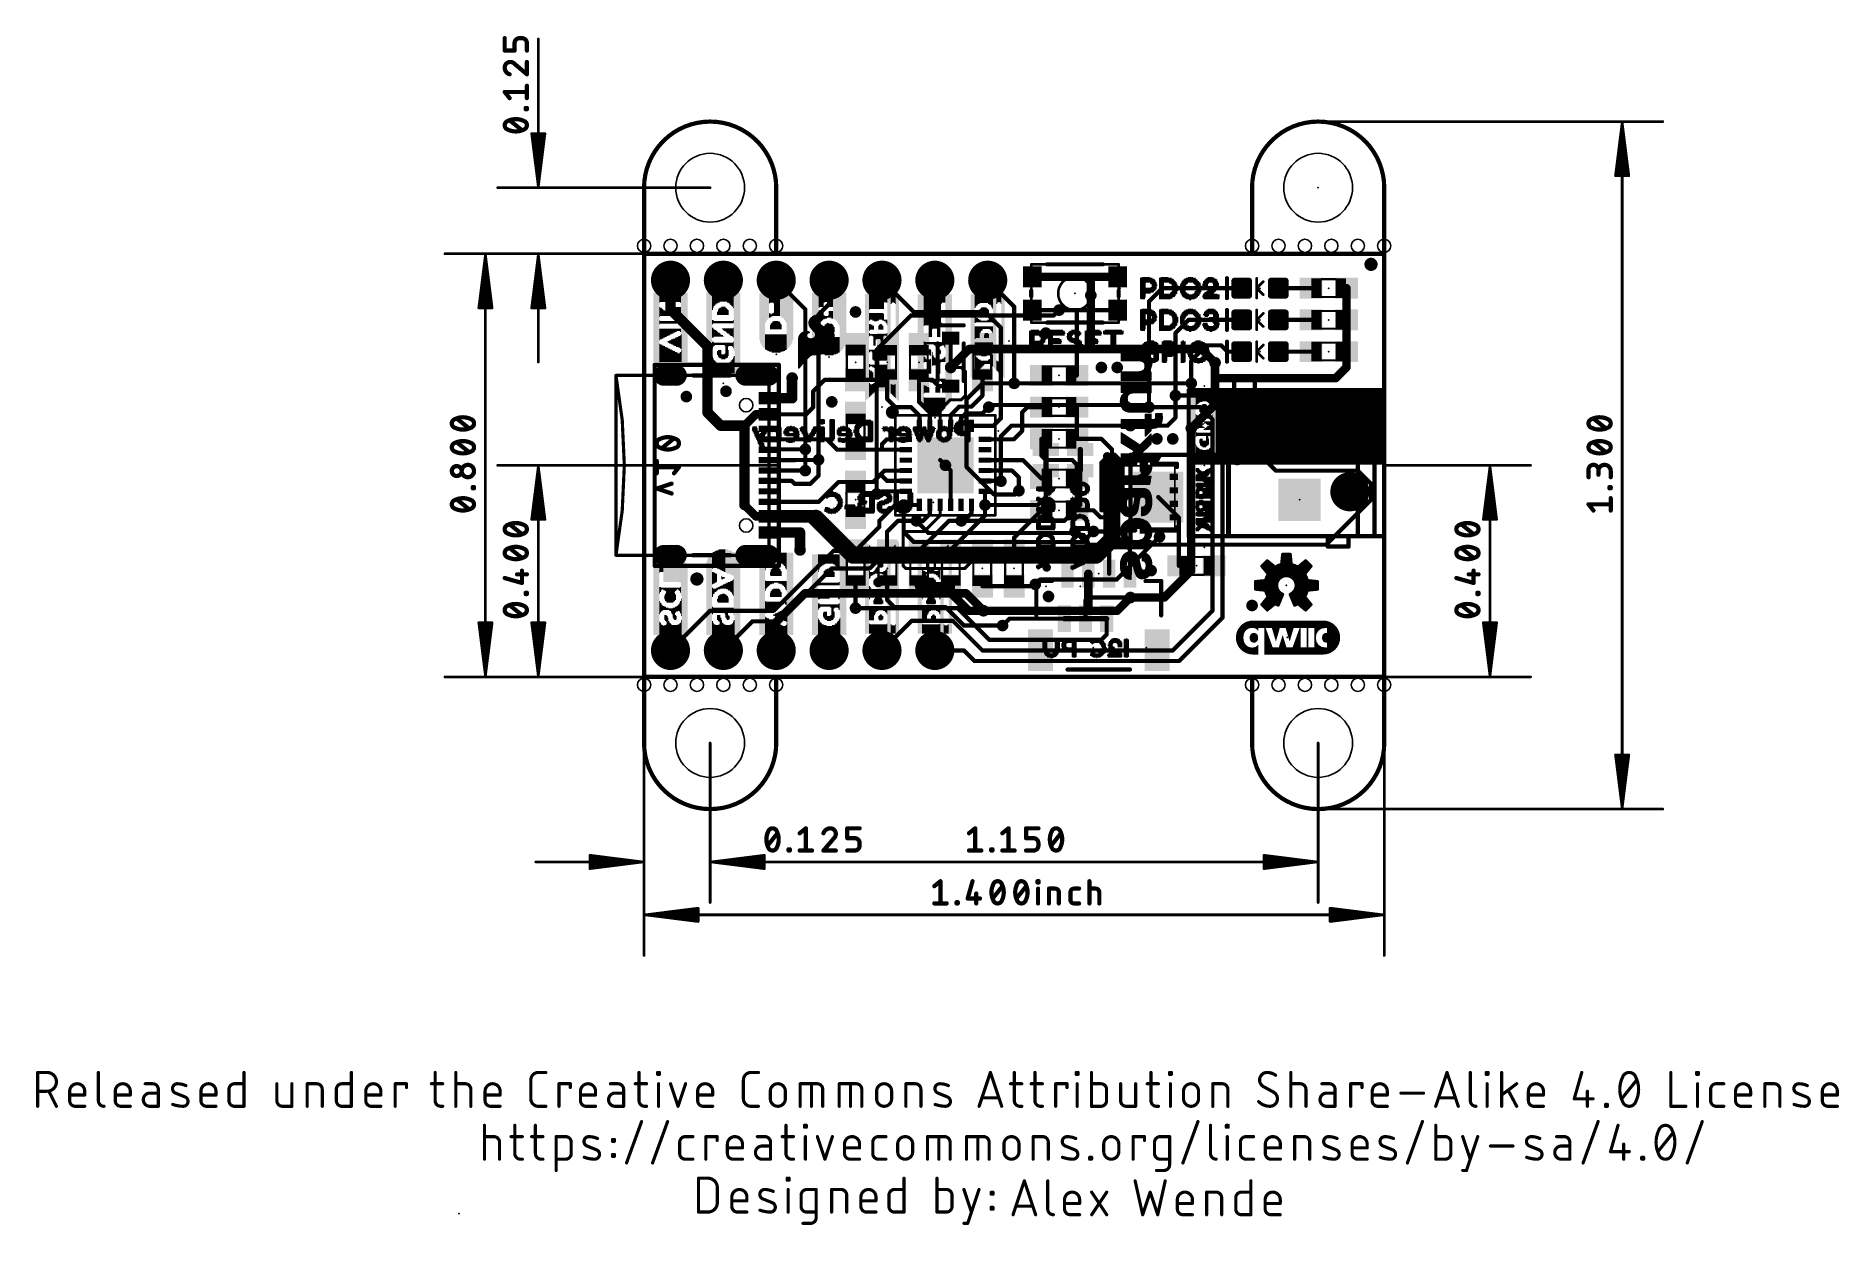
# Model space of a CAD drawing. Extents: x -29.2 to 57.4, y -20 to 37.1.
import ezdxf

# ---------------------------------------------------------------- set-up
doc = ezdxf.new("R2010")
doc.units = 0
for name, color, linetype in [('1', 12, 'CONTINUOUS'), ('16', 132, 'CONTINUOUS'), ('17', 110, 'CONTINUOUS'), ('18', 110, 'CONTINUOUS'), ('20', 31, 'CONTINUOUS'), ('21', 41, 'CONTINUOUS'), ('22', 40, 'CONTINUOUS'), ('23', 53, 'CONTINUOUS'), ('24', 53, 'CONTINUOUS'), ('47', 253, 'CONTINUOUS'), ('51', 53, 'CONTINUOUS'), ('52', 253, 'CONTINUOUS')]:
    doc.layers.add(name, color=color, linetype=linetype)

# ---------------------------------------------------------------- blocks, each defined once
blk = doc.blocks.new('RECT')
blk.add_solid([(-0.5, -0.5), (0.5, -0.5), (-0.5, 0.5), (0.5, 0.5)])
blk = doc.blocks.new('RECT160000X160000R30')
at = {"const_width": 0.15}
blk.add_lwpolyline([(0.425, -0.35), (0.425, 0.35, 0.4142), (0.35, 0.425), (-0.35, 0.425, 0.4142), (-0.425, 0.35), (-0.425, -0.35, 0.4142), (-0.35, -0.425), (0.35, -0.425, 0.4142)], format="xyb", close=True, dxfattribs=at)
blk.add_solid([(-0.3754, -0.3754), (0.3754, -0.3754), (-0.3754, 0.3754), (0.3754, 0.3754)])
blk = doc.blocks.new('PIE')
at = {"const_width": 0.5}
blk.add_lwpolyline([(0, -0.25, 1), (0, 0.25, 1), (0, -0.25)], format="xyb", dxfattribs=at)
blk = doc.blocks.new('RECT160000X336000R100')
at = {"const_width": 0.5}
blk.add_lwpolyline([(0.25, -0.55), (0.25, 0.55, 0.4142), (0, 0.8), (0, 0.8, 0.4142), (-0.25, 0.55), (-0.25, -0.55, 0.4142), (0, -0.8), (0, -0.8, 0.4142)], format="xyb", close=True, dxfattribs=at)
blk.add_solid([(-0.0254, -0.5754), (0.0254, -0.5754), (-0.0254, 0.5754), (0.0254, 0.5754)])
blk = doc.blocks.new('RECT160000X256000R100')
at = {"const_width": 0.5}
blk.add_lwpolyline([(0.25, -0.3), (0.25, 0.3, 0.4142), (0, 0.55), (0, 0.55, 0.4142), (-0.25, 0.3), (-0.25, -0.3, 0.4142), (0, -0.55), (0, -0.55, 0.4142)], format="xyb", close=True, dxfattribs=at)
blk.add_solid([(-0.0254, -0.3254), (0.0254, -0.3254), (-0.0254, 0.3254), (0.0254, 0.3254)])
blk = doc.blocks.new('ROUNDP')
at = {"const_width": 0.5}
blk.add_lwpolyline([(0, -0.25, 1), (0, 0.25, 1), (0, -0.25)], format="xyb", dxfattribs=at)
blk = doc.blocks.new('SQUAREP')
blk.add_solid([(-0.5, -0.5), (0.5, -0.5), (-0.5, 0.5), (0.5, 0.5)])
blk = doc.blocks.new('ROUNDV')
at = {"const_width": 0.5}
blk.add_lwpolyline([(0, -0.25, 1), (0, 0.25, 1), (0, -0.25)], format="xyb", dxfattribs=at)

msp = doc.modelspace()

# ---------------------------------------------------------------- linework, layer by layer
at = {"layer": '1'}
for points, const_width in [([(0, 26.67), (35.56, 26.67)], 0.2032), ([(0, 6.35), (0, 26.67)], 0.2032), ([(35.56, 26.67), (35.56, 6.35)], 0.2032), ([(1.27, 25.4), (1.27, 24.003)], 0.508), ([(12.954, 23.876), (11.43, 25.4)], 0.2032), ([(16.51, 25.4), (17.78, 24.13)], 0.2032), ([(18.651, 25.565), (21.463, 25.565)], 0.4064), ([(22.751, 25.565), (21.463, 25.565)], 0.4064), ([(21.463, 24.676), (21.463, 25.565)], 0.4064), ([(24.257, 24.384), (24.892, 25.019)], 0.2032), ([(24.892, 25.019), (28.714, 25.019)], 0.2032), ([(32.043, 25.019), (30.468, 25.019)], 0.2032), ([(33.743, 25.019), (33.743, 23.495)], 0.4064), ([(3.048, 22.225), (1.27, 24.003)], 0.508), ([(24.257, 19.304), (24.257, 24.384)], 0.2032), ([(16.383, 23.876), (12.954, 23.876)], 0.2032), ([(16.383, 23.876), (17.145, 23.114)], 0.2032), ([(17.78, 24.13), (17.78, 20.447)], 0.2032), ([(18.651, 23.965), (19.939, 23.965)], 0.2032), ([(20.789, 23.965), (19.939, 23.965)], 0.2032), ([(22.751, 23.965), (20.789, 23.965)], 0.2032), ([(20.789, 20.828), (20.789, 23.965)], 0.2032), ([(25.527, 22.86), (26.162, 23.495)], 0.2032), ([(26.162, 23.495), (28.714, 23.495)], 0.2032), ([(32.043, 23.495), (30.468, 23.495)], 0.2032), ([(33.743, 23.495), (33.743, 21.971)], 0.4064), ([(14.732, 22.613), (14.732, 21.209)], 0.2032), ([(17.145, 23.114), (17.145, 18.7706)], 0.2032), ([(25.527, 19.8628), (25.527, 22.86)], 0.2032), ([(3.048, 22.225), (3.048, 19.05)], 0.508), ([(27.0289, 22.2758), (26.289, 21.5359)], 0.2032), ([(27.7234, 22.2758), (27.0289, 22.2758)], 0.2032), ([(28.0282, 21.971), (27.7234, 22.2758)], 0.2032), ([(28.0282, 21.971), (28.714, 21.971)], 0.2032), ([(32.043, 21.971), (30.468, 21.971)], 0.2032), ([(33.743, 21.971), (33.743, 21.209)], 0.4064), ([(0.508, 21.336), (6.477, 21.336)], 0.2032), ([(0.508, 11.684), (0.508, 21.336)], 0.2032), ([(6.477, 21.336), (6.477, 11.684)], 0.2032), ([(7.112, 19.735), (7.112, 20.701)], 0.508), ([(14.732, 21.209), (15.24, 21.209)], 0.1524), ([(15.24, 21.209), (15.4432, 21.0058)], 0.1524), ([(15.4432, 21.0058), (15.4432, 19.8628)], 0.1524), ([(26.289, 21.5359), (26.289, 20.447)], 0.2032), ([(27.432, 19.431), (27.432, 21.4376)], 0.4064), ([(27.432, 20.701), (27.432, 21.4376)], 0.4064), ([(33.235, 20.701), (27.432, 20.701)], 0.4064), ([(33.743, 21.209), (33.235, 20.701)], 0.4064), ([(6.01, 19.735), (7.112, 19.735)], 0.508), ([(8.128, 20.066), (8.675, 20.613)], 0.2032), ([(8.128, 19.304), (8.128, 20.066)], 0.2032), ([(8.675, 20.613), (10.16, 20.613)], 0.2032), ([(10.16, 20.613), (11.684, 20.613)], 0.2032), ([(11.684, 19.685), (11.684, 20.613)], 0.2032), ([(13.208, 20.613), (13.208, 19.558)], 0.2032), ([(13.208, 20.613), (13.8548, 20.613)], 0.2032), ([(13.8548, 20.613), (14.1548, 20.313)], 0.2032), ([(14.1548, 20.313), (14.732, 20.313)], 0.2032), ([(15.4432, 19.8628), (15.24, 19.6596)], 0.1524), ([(16.256, 19.8595), (15.7259, 19.3294)], 0.2032), ([(16.256, 20.613), (16.256, 19.8595)], 0.2032), ([(25.527, 19.8628), (25.527, 18.796)], 0.2032), ([(3.048, 19.05), (3.683, 18.415)], 0.508), ([(4.826, 18.415), (5.371, 18.96)], 0.4064), ([(6.01, 18.96), (5.371, 18.96)], 0.4064), ([(6.01, 18.96), (7.784, 18.96)], 0.2032), ([(7.784, 18.96), (8.128, 19.304)], 0.2032), ([(12.065, 19.304), (11.684, 19.685)], 0.2032), ([(12.827, 19.304), (12.065, 19.304)], 0.2032), ([(13.228, 18.903), (12.827, 19.304)], 0.2032), ([(13.208, 19.558), (13.728, 19.038)], 0.2032), ([(13.728, 19.038), (13.728, 18.41)], 0.2032), ([(14.7066, 19.6596), (14.224, 19.177)], 0.1524), ([(14.224, 19.177), (14.224, 18.414)], 0.1524), ([(15.1384, 19.3294), (14.728, 18.919)], 0.2032), ([(15.24, 19.6596), (14.7066, 19.6596)], 0.1524), ([(15.7259, 19.3294), (15.1384, 19.3294)], 0.2032), ([(15.4432, 18.9992), (15.228, 18.784)], 0.2032), ([(16.256, 18.9992), (15.4432, 18.9992)], 0.2032), ([(16.5608, 19.304), (16.256, 18.9992)], 0.2032), ([(18.161, 19.05), (18.415, 19.304)], 0.2032), ([(18.161, 18.161), (18.161, 19.05)], 0.2032), ([(18.415, 19.304), (19.089, 19.304)], 0.2032), ([(20.789, 19.304), (20.789, 17.78)], 0.2032), ([(27.432, 19.431), (26.289, 18.288)], 0.4064), ([(4.826, 18.415), (3.683, 18.415)], 0.508), ([(4.826, 14.605), (4.826, 18.415)], 0.508), ([(13.228, 18.41), (13.228, 18.903)], 0.2032), ([(14.224, 18.414), (14.228, 18.41)], 0.2032), ([(14.728, 18.919), (14.728, 18.41)], 0.2032), ([(15.228, 18.784), (15.228, 18.41)], 0.2032), ([(16.7844, 18.41), (15.728, 18.41)], 0.2032), ([(17.145, 18.7706), (16.7844, 18.41)], 0.2032), ([(17.76, 17.76), (18.161, 18.161)], 0.2032), ([(25.146, 18.415), (23.368, 18.415)], 0.2032), ([(25.527, 18.796), (25.146, 18.415)], 0.2032), ([(6.01, 17.76), (8.783, 17.76)], 0.2032), ([(6.01, 17.26), (6.01, 17.2774)], 0.2032), ([(6.01, 17.2774), (7.747, 17.2774)], 0.2032), ([(8.783, 17.76), (9.283, 17.26)], 0.2032), ([(9.283, 17.26), (10.211, 17.26)], 0.2032), ([(10.211, 17.26), (10.16, 17.311)], 0.2032), ([(11.43, 17.26), (10.211, 17.26)], 0.2032), ([(11.664, 17.76), (11.43, 17.526)], 0.2032), ([(11.43, 17.526), (11.43, 17.26)], 0.2032), ([(12.578, 17.26), (11.43, 17.26)], 0.2032), ([(12.578, 17.76), (11.664, 17.76)], 0.2032), ([(16.378, 17.76), (17.76, 17.76)], 0.2032), ([(19.089, 17.78), (19.089, 16.979)], 0.2032), ([(20.789, 17.78), (21.971, 17.78)], 0.2032), ([(21.971, 17.78), (22.479, 17.272)], 0.2032), ([(22.479, 17.272), (22.479, 16.6116)], 0.2032), ([(6.01, 16.76), (7.239, 16.76)], 0.2032), ([(7.239, 16.76), (7.239, 16.764)], 0.2032), ([(8.37, 16.764), (7.239, 16.764)], 0.2032), ([(8.382, 16.776), (8.37, 16.764)], 0.2032), ([(8.382, 16.014), (8.382, 16.776)], 0.2032), ([(14.228, 16.76), (14.478, 16.51)], 0.2032), ([(14.728, 16.26), (14.478, 16.51)], 0.2032), ([(18.204, 16.76), (16.378, 16.76)], 0.2032), ([(19.089, 15.875), (18.204, 16.76)], 0.2032), ([(19.089, 16.979), (19.304, 16.764)], 0.2032), ([(19.304, 16.764), (20.574, 16.764)], 0.2032), ([(20.574, 16.764), (20.789, 16.549)], 0.2032), ([(20.789, 16.549), (20.789, 15.875)], 0.2032), ([(21.971, 16.637), (22.352, 17.018)], 0.2032), ([(21.971, 14.351), (21.971, 16.637)], 0.2032), ([(22.352, 17.018), (22.606, 17.018)], 0.2032), ([(22.606, 17.018), (22.987, 16.637)], 0.2032), ([(22.987, 16.637), (22.987, 14.478)], 0.2032), ([(23.368, 12.7), (23.368, 17.018)], 0.2032), ([(23.368, 17.018), (29.591, 17.018)], 0.2032), ([(29.591, 17.018), (30.353, 16.256)], 0.2032), ([(6.01, 16.26), (7.747, 16.26)], 0.2032), ([(6.01, 15.76), (7.1, 15.76)], 0.2032), ([(7.1, 15.76), (7.239, 15.621)], 0.2032), ([(7.239, 15.621), (7.989, 15.621)], 0.2032), ([(7.747, 16.26), (7.747, 16.256)], 0.2032), ([(8.382, 16.014), (7.989, 15.621)], 0.2032), ([(9.347, 15.709), (8.398, 14.76)], 0.2032), ([(10.16, 15.709), (9.347, 15.709)], 0.2032), ([(10.16, 15.709), (11.01, 15.709)], 0.2032), ([(11.01, 15.709), (11.3665, 16.0655)], 0.2032), ([(11.3665, 16.0655), (11.557, 16.256)], 0.2032), ([(11.672, 15.76), (11.3665, 16.0655)], 0.2032), ([(12.574, 16.256), (11.557, 16.256)], 0.2032), ([(12.578, 15.76), (11.672, 15.76)], 0.2032), ([(12.578, 16.26), (12.574, 16.256)], 0.2032), ([(14.728, 14.61), (14.728, 16.26)], 0.2032), ([(16.378, 16.26), (17.6711, 16.26)], 0.2032), ([(16.378, 15.76), (17.145, 15.76)], 0.2032), ([(17.145, 15.76), (17.145, 15.748)], 0.2032), ([(18.0086, 15.9225), (17.6711, 16.26)], 0.2032), ([(18.0086, 15.9225), (18.0086, 15.2908)], 0.2032), ([(20.789, 15.875), (20.789, 14.351)], 0.2032), ([(30.353, 16.256), (34.29, 16.256)], 0.2032), ([(34.29, 16.256), (34.925, 15.621)], 0.2032), ([(34.925, 15.621), (34.925, 14.859)], 0.2032), ([(5.371, 14.06), (4.826, 14.605)], 0.4064), ([(6.01, 14.76), (8.398, 14.76)], 0.2032), ([(11.308, 15.133), (11.176, 15.133)], 0.2032), ([(11.435, 15.26), (11.308, 15.133)], 0.2032), ([(12.578, 15.26), (11.435, 15.26)], 0.2032), ([(16.378, 15.26), (16.378, 14.605)], 0.2032), ([(25.693, 13.996), (24.703, 14.986)], 0.2032), ([(34.925, 14.859), (32.766, 12.7)], 0.2032), ([(6.01, 14.06), (5.371, 14.06)], 0.4064), ([(8.165, 14.06), (6.01, 14.06)], 0.6096), ([(8.255, 13.97), (8.165, 14.06)], 0.6096), ([(11.303, 13.843), (12.065, 14.605)], 0.2032), ([(11.303, 13.55), (11.303, 13.843)], 0.2032), ([(11.6713, 13.3223), (12.192, 13.843)], 0.2032), ([(12.065, 14.605), (12.4714, 14.605)], 0.2032), ([(12.192, 13.843), (13.081, 13.843)], 0.2032), ([(13.223, 14.605), (12.4714, 14.605)], 0.2032), ([(13.081, 13.843), (13.1324, 13.843)], 0.2032), ([(13.1324, 13.843), (13.1451, 13.8303)], 0.2032), ([(13.1451, 13.8303), (13.3878, 13.8303)], 0.2032), ([(14.644, 13.843), (13.208, 12.407)], 0.2032), ([(13.228, 14.61), (13.223, 14.605)], 0.2032), ([(13.3878, 13.8303), (13.728, 14.1705)], 0.2032), ([(14.228, 14.101), (13.462, 13.335)], 0.1524), ([(13.728, 14.1705), (13.728, 14.61)], 0.2032), ([(14.228, 14.61), (14.228, 14.101)], 0.1524), ([(15.24, 13.843), (14.644, 13.843)], 0.2032), ([(16.378, 14.092), (14.732, 12.446)], 0.2032), ([(15.367, 13.843), (15.24, 13.843)], 0.2032), ([(15.728, 14.204), (15.367, 13.843)], 0.2032), ([(15.728, 14.61), (15.728, 14.204)], 0.2032), ([(16.378, 14.605), (16.378, 14.092)], 0.2032), ([(19.089, 14.351), (17.78, 13.042)], 0.2032), ([(21.59, 14.351), (20.789, 14.351)], 0.2032), ([(21.93, 14.011), (21.59, 14.351)], 0.2032), ([(22.478, 14.011), (21.93, 14.011)], 0.2032), ([(22.86, 14.351), (21.971, 14.351)], 0.2032), ([(22.987, 14.478), (22.86, 14.351)], 0.2032), ([(25.693, 11.684), (25.693, 13.996)], 0.2032), ([(6.01, 13.285), (7.493, 13.285)], 0.508), ([(7.493, 13.285), (7.493, 12.446)], 0.508), ([(10.16, 12.407), (11.303, 13.55)], 0.2032), ([(11.6713, 12.4197), (11.6713, 13.3223)], 0.2032), ([(12.573, 13.335), (12.446, 13.208)], 0.1524), ([(12.446, 13.208), (12.446, 11.684)], 0.1524), ([(13.462, 13.335), (12.573, 13.335)], 0.1524), ([(17.78, 13.042), (17.78, 12.407)], 0.2032), ([(21.336, 12.7), (20.701, 13.335)], 0.2032), ([(22.479, 13.335), (21.59, 13.335)], 0.2032), ([(23.344, 12.47), (22.479, 13.335)], 0.2032), ([(9.105, 12.407), (6.223, 9.525)], 0.2032), ([(10.16, 12.407), (9.105, 12.407)], 0.2032), ([(11.684, 12.407), (10.834, 11.557)], 0.2032), ([(11.684, 12.407), (11.6713, 12.4197)], 0.2032), ([(14.732, 12.407), (14.732, 12.446)], 0.2032), ([(15.406, 11.557), (16.256, 12.407)], 0.1524), ([(21.971, 12.7), (21.336, 12.7)], 0.2032), ([(22.344, 12.327), (21.971, 12.7)], 0.2032), ([(22.344, 11.303), (22.344, 12.327)], 0.2032), ([(23.344, 11.303), (23.344, 12.47)], 0.2032), ([(32.766, 12.7), (23.368, 12.7)], 0.2032), ([(6.477, 11.684), (0.508, 11.684)], 0.2032), ([(9.017, 11.557), (6.477, 9.017)], 0.2032), ([(10.834, 11.557), (9.017, 11.557)], 0.2032), ([(12.446, 11.684), (12.573, 11.557)], 0.1524), ([(12.573, 11.557), (15.406, 11.557)], 0.1524), ([(21.344, 11.303), (21.344, 9.533)], 0.4064), ([(10.16, 10.707), (10.16, 9.652)], 0.2032), ([(11.684, 10.033), (11.684, 10.707)], 0.2032), ([(13.208, 10.707), (14.732, 10.707)], 0.4064), ([(14.732, 10.707), (14.732, 10.3886)], 0.4064), ([(14.732, 10.3886), (15.5956, 9.525)], 0.4064), ([(17.78, 10.707), (16.256, 10.707)], 0.2032), ([(18.708, 10.707), (17.78, 10.707)], 0.2032), ([(18.796, 10.795), (18.708, 10.707)], 0.2032), ([(3.175, 9.525), (1.27, 7.62)], 0.2032), ([(6.223, 9.525), (3.175, 9.525)], 0.2032), ([(12.0142, 9.7028), (11.684, 10.033)], 0.2032), ([(14.478, 9.7028), (12.0142, 9.7028)], 0.2032), ([(15.367, 8.8138), (14.478, 9.7028)], 0.2032), ([(15.5956, 9.525), (16.3068, 9.525)], 0.4064), ([(16.3068, 9.525), (21.336, 9.525)], 0.4064), ([(21.344, 9.533), (21.336, 9.525)], 0.4064), ([(21.336, 9.525), (22.733, 9.525)], 0.4064), ([(23.368, 10.16), (22.733, 9.525)], 0.4064), ([(5.207, 9.017), (3.81, 7.62)], 0.2032), ([(6.477, 9.017), (5.207, 9.017)], 0.2032), ([(17.2212, 8.8138), (15.367, 8.8138)], 0.2032), ([(35.56, 6.35), (0, 6.35)], 0.2032)]:
    msp.add_lwpolyline(points, dxfattribs=dict(at, const_width=const_width))
for points, const_width in [([(0, 26.7208, 1), (0, 26.6192)], 0.1016), ([(0.0508, 26.67, 1), (-0.0508, 26.67)], 0.1016), ([(35.6108, 26.67, 1), (35.5092, 26.67)], 0.1016), ([(35.56, 26.6192, 1), (35.56, 26.7208)], 0.1016), ([(1.397, 25.4, 1), (1.143, 25.4)], 0.254), ([(11.4659, 25.4359, 1), (11.3941, 25.3641)], 0.1016), ([(16.5459, 25.4359, 1), (16.4741, 25.3641)], 0.1016), ([(18.651, 25.6666, 1), (18.651, 25.4634)], 0.2032), ([(21.463, 25.6666, 1), (21.463, 25.4634)], 0.2032), ([(21.5646, 25.565, 1), (21.3614, 25.565)], 0.2032), ([(21.463, 25.4634, 1), (21.463, 25.6666)], 0.2032), ([(22.751, 25.4634, 1), (22.751, 25.6666)], 0.2032), ([(24.892, 25.0698, 1), (24.892, 24.9682)], 0.1016), ([(24.9279, 24.9831, 1), (24.8561, 25.0549)], 0.1016), ([(28.714, 24.9682, 1), (28.714, 25.0698)], 0.1016), ([(30.468, 25.0698, 1), (30.468, 24.9682)], 0.1016), ([(32.043, 24.9682, 1), (32.043, 25.0698)], 0.1016), ([(33.8446, 25.019, 1), (33.6414, 25.019)], 0.2032), ([(1.3598, 24.0928, 1), (1.1802, 23.9132)], 0.254), ([(21.3614, 24.676, 1), (21.5646, 24.676)], 0.2032), ([(24.3078, 24.384, 1), (24.2062, 24.384)], 0.1016), ([(24.2211, 24.4199, 1), (24.2929, 24.3481)], 0.1016), ([(1.143, 24.003, 1), (1.397, 24.003)], 0.254), ([(12.954, 23.9268, 1), (12.954, 23.8252)], 0.1016), ([(12.9181, 23.8401, 1), (12.9899, 23.9119)], 0.1016), ([(16.4189, 23.9119, 1), (16.3471, 23.8401)], 0.1016), ([(16.383, 23.8252, 1), (16.383, 23.9268)], 0.1016), ([(17.8308, 24.13, 1), (17.7292, 24.13)], 0.1016), ([(17.7441, 24.0941, 1), (17.8159, 24.1659)], 0.1016), ([(18.651, 24.0158, 1), (18.651, 23.9142)], 0.1016), ([(19.939, 24.0158, 1), (19.939, 23.9142)], 0.1016), ([(19.939, 23.9142, 1), (19.939, 24.0158)], 0.1016), ([(20.789, 24.0158, 1), (20.789, 23.9142)], 0.1016), ([(20.8398, 23.965, 1), (20.7382, 23.965)], 0.1016), ([(20.789, 23.9142, 1), (20.789, 24.0158)], 0.1016), ([(22.751, 23.9142, 1), (22.751, 24.0158)], 0.1016), ([(26.162, 23.5458, 1), (26.162, 23.4442)], 0.1016), ([(26.1979, 23.4591, 1), (26.1261, 23.5309)], 0.1016), ([(28.714, 23.4442, 1), (28.714, 23.5458)], 0.1016), ([(30.468, 23.5458, 1), (30.468, 23.4442)], 0.1016), ([(32.043, 23.4442, 1), (32.043, 23.5458)], 0.1016), ([(33.8446, 23.495, 1), (33.6414, 23.495)], 0.2032), ([(33.6414, 23.495, 1), (33.8446, 23.495)], 0.2032), ([(14.7828, 22.613, 1), (14.6812, 22.613)], 0.1016), ([(17.1958, 23.114, 1), (17.0942, 23.114)], 0.1016), ([(17.1091, 23.0781, 1), (17.1809, 23.1499)], 0.1016), ([(25.5778, 22.86, 1), (25.4762, 22.86)], 0.1016), ([(25.4911, 22.8959, 1), (25.5629, 22.8241)], 0.1016), ([(3.175, 22.225, 1), (2.921, 22.225)], 0.254), ([(2.9582, 22.1352, 1), (3.1378, 22.3148)], 0.254), ([(27.0289, 22.3266, 1), (27.0289, 22.225)], 0.1016), ([(27.0648, 22.2399, 1), (26.993, 22.3117)], 0.1016), ([(27.7593, 22.3117, 1), (27.6875, 22.2399)], 0.1016), ([(27.7234, 22.225, 1), (27.7234, 22.3266)], 0.1016), ([(28.0282, 22.0218, 1), (28.0282, 21.9202)], 0.1016), ([(27.9923, 21.9351, 1), (28.0641, 22.0069)], 0.1016), ([(28.714, 21.9202, 1), (28.714, 22.0218)], 0.1016), ([(30.468, 22.0218, 1), (30.468, 21.9202)], 0.1016), ([(32.043, 21.9202, 1), (32.043, 22.0218)], 0.1016), ([(33.8446, 21.971, 1), (33.6414, 21.971)], 0.2032), ([(33.6414, 21.971, 1), (33.8446, 21.971)], 0.2032), ([(0.508, 21.3868, 1), (0.508, 21.2852)], 0.1016), ([(0.5588, 21.336, 1), (0.4572, 21.336)], 0.1016), ([(6.5278, 21.336, 1), (6.4262, 21.336)], 0.1016), ([(6.477, 21.2852, 1), (6.477, 21.3868)], 0.1016), ([(7.239, 20.701, 1), (6.985, 20.701)], 0.254), ([(14.6812, 21.209, 1), (14.7828, 21.209)], 0.1016), ([(14.732, 21.2471, 1), (14.732, 21.1709)], 0.0762), ([(15.2669, 21.2359, 1), (15.2131, 21.1821)], 0.0762), ([(15.24, 21.1709, 1), (15.24, 21.2471)], 0.0762), ([(15.4813, 21.0058, 1), (15.4051, 21.0058)], 0.0762), ([(15.4163, 20.9789, 1), (15.4701, 21.0327)], 0.0762), ([(20.7382, 20.828, 1), (20.8398, 20.828)], 0.1016), ([(26.3398, 21.5359, 1), (26.2382, 21.5359)], 0.1016), ([(26.2531, 21.5718, 1), (26.3249, 21.5)], 0.1016), ([(27.5336, 21.4376, 1), (27.3304, 21.4376)], 0.2032), ([(27.5336, 21.4376, 1), (27.3304, 21.4376)], 0.2032), ([(27.432, 20.8026, 1), (27.432, 20.5994)], 0.2032), ([(27.3304, 20.701, 1), (27.5336, 20.701)], 0.2032), ([(33.1632, 20.7728, 1), (33.3068, 20.6292)], 0.2032), ([(33.235, 20.5994, 1), (33.235, 20.8026)], 0.2032), ([(33.6414, 21.209, 1), (33.8446, 21.209)], 0.2032), ([(33.8148, 21.1372, 1), (33.6712, 21.2808)], 0.2032), ([(6.01, 19.862, 1), (6.01, 19.608)], 0.254), ([(7.112, 19.608, 1), (7.112, 19.862)], 0.254), ([(8.1788, 20.066, 1), (8.0772, 20.066)], 0.1016), ([(8.0921, 20.1019, 1), (8.1639, 20.0301)], 0.1016), ([(8.675, 20.6638, 1), (8.675, 20.5622)], 0.1016), ([(8.7109, 20.5771, 1), (8.6391, 20.6489)], 0.1016), ([(10.16, 20.6638, 1), (10.16, 20.5622)], 0.1016), ([(10.16, 20.5622, 1), (10.16, 20.6638)], 0.1016), ([(11.7348, 20.613, 1), (11.6332, 20.613)], 0.1016), ([(11.684, 20.5622, 1), (11.684, 20.6638)], 0.1016), ([(13.2588, 20.613, 1), (13.1572, 20.613)], 0.1016), ([(13.208, 20.6638, 1), (13.208, 20.5622)], 0.1016), ([(13.8907, 20.6489, 1), (13.8189, 20.5771)], 0.1016), ([(13.8548, 20.5622, 1), (13.8548, 20.6638)], 0.1016), ([(14.1548, 20.3638, 1), (14.1548, 20.2622)], 0.1016), ([(14.1189, 20.2771, 1), (14.1907, 20.3489)], 0.1016), ([(14.732, 20.2622, 1), (14.732, 20.3638)], 0.1016), ([(15.4701, 19.8359, 1), (15.4163, 19.8897)], 0.0762), ([(16.3068, 20.613, 1), (16.2052, 20.613)], 0.1016), ([(16.2919, 19.8236, 1), (16.2201, 19.8954)], 0.1016), ([(17.7292, 20.447, 1), (17.8308, 20.447)], 0.1016), ([(25.5778, 19.8628, 1), (25.4762, 19.8628)], 0.1016), ([(26.2382, 20.447, 1), (26.3398, 20.447)], 0.1016), ([(3.1378, 19.1398, 1), (2.9582, 18.9602)], 0.254), ([(2.921, 19.05, 1), (3.175, 19.05)], 0.254), ([(5.371, 19.0616, 1), (5.371, 18.8584)], 0.2032), ([(5.4428, 18.8882, 1), (5.2992, 19.0318)], 0.2032), ([(6.01, 18.8584, 1), (6.01, 19.0616)], 0.2032), ([(6.01, 19.0108, 1), (6.01, 18.9092)], 0.1016), ([(6.985, 19.735, 1), (7.239, 19.735)], 0.254), ([(7.784, 18.9092, 1), (7.784, 19.0108)], 0.1016), ([(8.0772, 19.304, 1), (8.1788, 19.304)], 0.1016), ([(8.1639, 19.2681, 1), (8.0921, 19.3399)], 0.1016), ([(11.7199, 19.7209, 1), (11.6481, 19.6491)], 0.1016), ([(11.6332, 19.685, 1), (11.7348, 19.685)], 0.1016), ([(12.065, 19.3548, 1), (12.065, 19.2532)], 0.1016), ([(12.0291, 19.2681, 1), (12.1009, 19.3399)], 0.1016), ([(12.8629, 19.3399, 1), (12.7911, 19.2681)], 0.1016), ([(12.827, 19.2532, 1), (12.827, 19.3548)], 0.1016), ([(13.2439, 19.5939, 1), (13.1721, 19.5221)], 0.1016), ([(13.1572, 19.558, 1), (13.2588, 19.558)], 0.1016), ([(13.7788, 19.038, 1), (13.6772, 19.038)], 0.1016), ([(13.6921, 19.0021, 1), (13.7639, 19.0739)], 0.1016), ([(14.2621, 19.177, 1), (14.1859, 19.177)], 0.0762), ([(14.1971, 19.2039, 1), (14.2509, 19.1501)], 0.0762), ([(14.7066, 19.6977, 1), (14.7066, 19.6215)], 0.0762), ([(14.7335, 19.6327, 1), (14.6797, 19.6865)], 0.0762), ([(15.1384, 19.3802, 1), (15.1384, 19.2786)], 0.1016), ([(15.1743, 19.2935, 1), (15.1025, 19.3653)], 0.1016), ([(15.2131, 19.6865, 1), (15.2669, 19.6327)], 0.0762), ([(15.24, 19.6215, 1), (15.24, 19.6977)], 0.0762), ([(15.4432, 19.05, 1), (15.4432, 18.9484)], 0.1016), ([(15.4791, 18.9633, 1), (15.4073, 19.0351)], 0.1016), ([(15.4051, 19.8628, 1), (15.4813, 19.8628)], 0.0762), ([(15.69, 19.3653, 1), (15.7618, 19.2935)], 0.1016), ([(15.7259, 19.2786, 1), (15.7259, 19.3802)], 0.1016), ([(16.2052, 19.8595, 1), (16.3068, 19.8595)], 0.1016), ([(16.2201, 19.0351, 1), (16.2919, 18.9633)], 0.1016), ([(16.256, 18.9484, 1), (16.256, 19.05)], 0.1016), ([(16.5967, 19.2681, 1), (16.5249, 19.3399)], 0.1016), ([(18.2118, 19.05, 1), (18.1102, 19.05)], 0.1016), ([(18.1251, 19.0859, 1), (18.1969, 19.0141)], 0.1016), ([(18.415, 19.3548, 1), (18.415, 19.2532)], 0.1016), ([(18.4509, 19.2681, 1), (18.3791, 19.3399)], 0.1016), ([(19.089, 19.2532, 1), (19.089, 19.3548)], 0.1016), ([(20.8398, 19.304, 1), (20.7382, 19.304)], 0.1016), ([(24.2062, 19.304, 1), (24.3078, 19.304)], 0.1016), ([(25.4762, 19.8628, 1), (25.5778, 19.8628)], 0.1016), ([(27.3304, 19.431, 1), (27.5336, 19.431)], 0.2032), ([(27.5038, 19.3592, 1), (27.3602, 19.5028)], 0.2032), ([(3.683, 18.542, 1), (3.683, 18.288)], 0.254), ([(3.5932, 18.3252, 1), (3.7728, 18.5048)], 0.254), ([(4.953, 18.415, 1), (4.699, 18.415)], 0.254), ([(4.7542, 18.4868, 1), (4.8978, 18.3432)], 0.2032), ([(4.826, 18.288, 1), (4.826, 18.542)], 0.254), ([(7.7481, 18.9959, 1), (7.8199, 18.9241)], 0.1016), ([(13.2788, 18.903, 1), (13.1772, 18.903)], 0.1016), ([(13.1772, 18.41, 1), (13.2788, 18.41)], 0.1016), ([(13.1921, 18.8671, 1), (13.2639, 18.9389)], 0.1016), ([(13.6772, 18.41, 1), (13.7788, 18.41)], 0.1016), ([(14.2599, 18.4499, 1), (14.1881, 18.3781)], 0.1016), ([(14.1921, 18.3741, 1), (14.2639, 18.4459)], 0.1016), ([(14.1859, 18.414, 1), (14.2621, 18.414)], 0.0762), ([(14.7788, 18.919, 1), (14.6772, 18.919)], 0.1016), ([(14.6921, 18.9549, 1), (14.7639, 18.8831)], 0.1016), ([(14.6772, 18.41, 1), (14.7788, 18.41)], 0.1016), ([(15.2788, 18.784, 1), (15.1772, 18.784)], 0.1016), ([(15.1921, 18.8199, 1), (15.2639, 18.7481)], 0.1016), ([(15.1772, 18.41, 1), (15.2788, 18.41)], 0.1016), ([(15.728, 18.4608, 1), (15.728, 18.3592)], 0.1016), ([(16.7485, 18.4459, 1), (16.8203, 18.3741)], 0.1016), ([(16.7844, 18.3592, 1), (16.7844, 18.4608)], 0.1016), ([(17.0942, 18.7706, 1), (17.1958, 18.7706)], 0.1016), ([(17.1809, 18.7347, 1), (17.1091, 18.8065)], 0.1016), ([(18.1102, 18.161, 1), (18.2118, 18.161)], 0.1016), ([(18.1969, 18.1251, 1), (18.1251, 18.1969)], 0.1016), ([(23.368, 18.4658, 1), (23.368, 18.3642)], 0.1016), ([(25.1101, 18.4509, 1), (25.1819, 18.3791)], 0.1016), ([(25.146, 18.3642, 1), (25.146, 18.4658)], 0.1016), ([(25.4762, 18.796, 1), (25.5778, 18.796)], 0.1016), ([(25.5629, 18.7601, 1), (25.4911, 18.8319)], 0.1016), ([(26.2172, 18.3598, 1), (26.3608, 18.2162)], 0.2032), ([(6.01, 17.8108, 1), (6.01, 17.7092)], 0.1016), ([(6.0608, 17.2774, 1), (5.9592, 17.2774)], 0.1016), ([(6.01, 17.3282, 1), (6.01, 17.2266)], 0.1016), ([(7.747, 17.2266, 1), (7.747, 17.3282)], 0.1016), ([(8.8189, 17.7959, 1), (8.7471, 17.7241)], 0.1016), ([(8.783, 17.7092, 1), (8.783, 17.8108)], 0.1016), ([(9.283, 17.3108, 1), (9.283, 17.2092)], 0.1016), ([(9.2471, 17.2241, 1), (9.3189, 17.2959)], 0.1016), ([(10.1959, 17.3469, 1), (10.1241, 17.2751)], 0.1016), ([(10.211, 17.3108, 1), (10.211, 17.2092)], 0.1016), ([(10.1751, 17.2241, 1), (10.2469, 17.2959)], 0.1016), ([(10.211, 17.2092, 1), (10.211, 17.3108)], 0.1016), ([(11.4808, 17.526, 1), (11.3792, 17.526)], 0.1016), ([(11.3941, 17.5619, 1), (11.4659, 17.4901)], 0.1016), ([(11.43, 17.3108, 1), (11.43, 17.2092)], 0.1016), ([(11.43, 17.2092, 1), (11.43, 17.3108)], 0.1016), ([(11.664, 17.8108, 1), (11.664, 17.7092)], 0.1016), ([(11.6999, 17.7241, 1), (11.6281, 17.7959)], 0.1016), ([(12.578, 17.7092, 1), (12.578, 17.8108)], 0.1016), ([(12.578, 17.2092, 1), (12.578, 17.3108)], 0.1016), ([(16.378, 17.8108, 1), (16.378, 17.7092)], 0.1016), ([(17.7241, 17.7959, 1), (17.7959, 17.7241)], 0.1016), ([(17.76, 17.7092, 1), (17.76, 17.8108)], 0.1016), ([(19.1398, 17.78, 1), (19.0382, 17.78)], 0.1016), ([(20.789, 17.8308, 1), (20.789, 17.7292)], 0.1016), ([(20.7382, 17.78, 1), (20.8398, 17.78)], 0.1016), ([(22.0069, 17.8159, 1), (21.9351, 17.7441)], 0.1016), ([(21.971, 17.7292, 1), (21.971, 17.8308)], 0.1016), ([(22.5298, 17.272, 1), (22.4282, 17.272)], 0.1016), ([(22.4431, 17.2361, 1), (22.5149, 17.3079)], 0.1016), ([(5.9592, 17.26, 1), (6.0608, 17.26)], 0.1016), ([(6.01, 16.8108, 1), (6.01, 16.7092)], 0.1016), ([(7.2898, 16.764, 1), (7.1882, 16.764)], 0.1016), ([(7.239, 16.8148, 1), (7.239, 16.7132)], 0.1016), ([(7.1882, 16.76, 1), (7.2898, 16.76)], 0.1016), ([(7.239, 16.7092, 1), (7.239, 16.8108)], 0.1016), ([(8.3341, 16.7999, 1), (8.4059, 16.7281)], 0.1016), ([(8.4328, 16.776, 1), (8.3312, 16.776)], 0.1016), ([(8.4179, 16.7401, 1), (8.3461, 16.8119)], 0.1016), ([(8.37, 16.7132, 1), (8.37, 16.8148)], 0.1016), ([(11.3792, 17.26, 1), (11.4808, 17.26)], 0.1016), ([(14.2639, 16.7959, 1), (14.1921, 16.7241)], 0.1016), ([(14.5139, 16.5459, 1), (14.4421, 16.4741)], 0.1016), ([(14.4421, 16.4741, 1), (14.5139, 16.5459)], 0.1016), ([(16.378, 16.8108, 1), (16.378, 16.7092)], 0.1016), ([(18.2399, 16.7959, 1), (18.1681, 16.7241)], 0.1016), ([(18.204, 16.7092, 1), (18.204, 16.8108)], 0.1016), ([(19.1249, 17.0149, 1), (19.0531, 16.9431)], 0.1016), ([(19.0382, 16.979, 1), (19.1398, 16.979)], 0.1016), ([(19.304, 16.8148, 1), (19.304, 16.7132)], 0.1016), ([(19.2681, 16.7281, 1), (19.3399, 16.7999)], 0.1016), ([(20.6099, 16.7999, 1), (20.5381, 16.7281)], 0.1016), ([(20.574, 16.7132, 1), (20.574, 16.8148)], 0.1016), ([(20.8398, 16.549, 1), (20.7382, 16.549)], 0.1016), ([(20.7531, 16.5131, 1), (20.8249, 16.5849)], 0.1016), ([(22.0218, 16.637, 1), (21.9202, 16.637)], 0.1016), ([(21.9351, 16.6729, 1), (22.0069, 16.6011)], 0.1016), ([(22.352, 17.0688, 1), (22.352, 16.9672)], 0.1016), ([(22.3879, 16.9821, 1), (22.3161, 17.0539)], 0.1016), ([(22.4282, 16.6116, 1), (22.5298, 16.6116)], 0.1016), ([(22.6419, 17.0539, 1), (22.5701, 16.9821)], 0.1016), ([(22.606, 16.9672, 1), (22.606, 17.0688)], 0.1016), ([(23.0378, 16.637, 1), (22.9362, 16.637)], 0.1016), ([(22.9511, 16.6011, 1), (23.0229, 16.6729)], 0.1016), ([(23.4188, 17.018, 1), (23.3172, 17.018)], 0.1016), ([(23.368, 17.0688, 1), (23.368, 16.9672)], 0.1016), ([(29.6269, 17.0539, 1), (29.5551, 16.9821)], 0.1016), ([(29.591, 16.9672, 1), (29.591, 17.0688)], 0.1016), ([(6.01, 16.3108, 1), (6.01, 16.2092)], 0.1016), ([(6.01, 15.8108, 1), (6.01, 15.7092)], 0.1016), ([(7.1359, 15.7959, 1), (7.0641, 15.7241)], 0.1016), ([(7.1, 15.7092, 1), (7.1, 15.8108)], 0.1016), ([(7.239, 15.6718, 1), (7.239, 15.5702)], 0.1016), ([(7.2031, 15.5851, 1), (7.2749, 15.6569)], 0.1016), ([(7.7978, 16.26, 1), (7.6962, 16.26)], 0.1016), ([(7.6962, 16.256, 1), (7.7978, 16.256)], 0.1016), ([(7.747, 16.2092, 1), (7.747, 16.3108)], 0.1016), ([(7.9531, 15.6569, 1), (8.0249, 15.5851)], 0.1016), ([(7.989, 15.5702, 1), (7.989, 15.6718)], 0.1016), ([(8.3312, 16.014, 1), (8.4328, 16.014)], 0.1016), ([(8.4179, 15.9781, 1), (8.3461, 16.0499)], 0.1016), ([(9.347, 15.7598, 1), (9.347, 15.6582)], 0.1016), ([(9.3829, 15.6731, 1), (9.3111, 15.7449)], 0.1016), ([(10.16, 15.7598, 1), (10.16, 15.6582)], 0.1016), ([(10.16, 15.6582, 1), (10.16, 15.7598)], 0.1016), ([(10.9741, 15.7449, 1), (11.0459, 15.6731)], 0.1016), ([(11.01, 15.6582, 1), (11.01, 15.7598)], 0.1016), ([(11.4024, 16.1014, 1), (11.3306, 16.0296)], 0.1016), ([(11.3306, 16.1014, 1), (11.4024, 16.0296)], 0.1016), ([(11.4024, 16.0296, 1), (11.3306, 16.1014)], 0.1016), ([(11.557, 16.3068, 1), (11.557, 16.2052)], 0.1016), ([(11.5929, 16.2201, 1), (11.5211, 16.2919)], 0.1016), ([(11.672, 15.8108, 1), (11.672, 15.7092)], 0.1016), ([(11.6361, 15.7241, 1), (11.7079, 15.7959)], 0.1016), ([(12.5381, 16.2919, 1), (12.6099, 16.2201)], 0.1016), ([(12.6139, 16.2241, 1), (12.5421, 16.2959)], 0.1016), ([(12.574, 16.2052, 1), (12.574, 16.3068)], 0.1016), ([(12.578, 15.7092, 1), (12.578, 15.8108)], 0.1016), ([(14.7788, 16.26, 1), (14.6772, 16.26)], 0.1016), ([(14.6921, 16.2241, 1), (14.7639, 16.2959)], 0.1016), ([(16.378, 16.3108, 1), (16.378, 16.2092)], 0.1016), ([(16.378, 15.8108, 1), (16.378, 15.7092)], 0.1016), ([(17.1958, 15.76, 1), (17.0942, 15.76)], 0.1016), ([(17.0942, 15.748, 1), (17.1958, 15.748)], 0.1016), ([(17.145, 15.7092, 1), (17.145, 15.8108)], 0.1016), ([(17.707, 16.2959, 1), (17.6352, 16.2241)], 0.1016), ([(17.6711, 16.2092, 1), (17.6711, 16.3108)], 0.1016), ([(18.0594, 15.9225, 1), (17.9578, 15.9225)], 0.1016), ([(17.9727, 15.8866, 1), (18.0445, 15.9584)], 0.1016), ([(19.0531, 15.8391, 1), (19.1249, 15.9109)], 0.1016), ([(20.8398, 15.875, 1), (20.7382, 15.875)], 0.1016), ([(20.7382, 15.875, 1), (20.8398, 15.875)], 0.1016), ([(30.353, 16.3068, 1), (30.353, 16.2052)], 0.1016), ([(30.3171, 16.2201, 1), (30.3889, 16.2919)], 0.1016), ([(34.3259, 16.2919, 1), (34.2541, 16.2201)], 0.1016), ([(34.29, 16.2052, 1), (34.29, 16.3068)], 0.1016), ([(34.9758, 15.621, 1), (34.8742, 15.621)], 0.1016), ([(34.8891, 15.5851, 1), (34.9609, 15.6569)], 0.1016), ([(4.699, 14.605, 1), (4.953, 14.605)], 0.254), ([(4.8978, 14.6768, 1), (4.7542, 14.5332)], 0.2032), ([(6.01, 14.8108, 1), (6.01, 14.7092)], 0.1016), ([(8.3621, 14.7959, 1), (8.4339, 14.7241)], 0.1016), ([(8.398, 14.7092, 1), (8.398, 14.8108)], 0.1016), ([(11.176, 15.1838, 1), (11.176, 15.0822)], 0.1016), ([(11.2721, 15.1689, 1), (11.3439, 15.0971)], 0.1016), ([(11.308, 15.0822, 1), (11.308, 15.1838)], 0.1016), ([(11.435, 15.3108, 1), (11.435, 15.2092)], 0.1016), ([(11.4709, 15.2241, 1), (11.3991, 15.2959)], 0.1016), ([(12.578, 15.2092, 1), (12.578, 15.3108)], 0.1016), ([(16.4288, 15.26, 1), (16.3272, 15.26)], 0.1016), ([(17.9578, 15.2908, 1), (18.0594, 15.2908)], 0.1016), ([(24.7389, 15.0219, 1), (24.6671, 14.9501)], 0.1016), ([(34.8742, 14.859, 1), (34.9758, 14.859)], 0.1016), ([(34.9609, 14.8231, 1), (34.8891, 14.8949)], 0.1016), ([(5.371, 14.1616, 1), (5.371, 13.9584)], 0.2032), ([(5.2992, 13.9882, 1), (5.4428, 14.1318)], 0.2032), ([(6.01, 14.2124, 1), (6.01, 13.9076)], 0.3048), ([(6.01, 13.9584, 1), (6.01, 14.1616)], 0.2032), ([(8.2728, 14.1678, 1), (8.0572, 13.9522)], 0.3048), ([(8.1472, 13.8622, 1), (8.3628, 14.0778)], 0.3048), ([(8.165, 13.9076, 1), (8.165, 14.2124)], 0.3048), ([(11.3538, 13.843, 1), (11.2522, 13.843)], 0.1016), ([(11.2671, 13.8789, 1), (11.3389, 13.8071)], 0.1016), ([(12.065, 14.6558, 1), (12.065, 14.5542)], 0.1016), ([(12.1009, 14.5691, 1), (12.0291, 14.6409)], 0.1016), ([(12.192, 13.8938, 1), (12.192, 13.7922)], 0.1016), ([(12.2279, 13.8071, 1), (12.1561, 13.8789)], 0.1016), ([(12.4714, 14.6558, 1), (12.4714, 14.5542)], 0.1016), ([(12.4714, 14.5542, 1), (12.4714, 14.6558)], 0.1016), ([(13.081, 13.8938, 1), (13.081, 13.7922)], 0.1016), ([(13.081, 13.7922, 1), (13.081, 13.8938)], 0.1016), ([(13.1683, 13.8789, 1), (13.0964, 13.8071)], 0.1016), ([(13.1451, 13.8811, 1), (13.1451, 13.7795)], 0.1016), ([(13.1091, 13.7944, 1), (13.181, 13.8662)], 0.1016), ([(13.1324, 13.7922, 1), (13.1324, 13.8938)], 0.1016), ([(13.1871, 14.6409, 1), (13.2589, 14.5691)], 0.1016), ([(13.2639, 14.5741, 1), (13.1921, 14.6459)], 0.1016), ([(13.223, 14.5542, 1), (13.223, 14.6558)], 0.1016), ([(13.3519, 13.8662, 1), (13.4237, 13.7944)], 0.1016), ([(13.3878, 13.7795, 1), (13.3878, 13.8811)], 0.1016), ([(13.7788, 14.61, 1), (13.6772, 14.61)], 0.1016), ([(13.6772, 14.1705, 1), (13.7788, 14.1705)], 0.1016), ([(13.7639, 14.1346, 1), (13.6921, 14.2064)], 0.1016), ([(14.2661, 14.61, 1), (14.1899, 14.61)], 0.0762), ([(14.1899, 14.101, 1), (14.2661, 14.101)], 0.0762), ([(14.2549, 14.0741, 1), (14.2011, 14.1279)], 0.0762), ([(14.644, 13.8938, 1), (14.644, 13.7922)], 0.1016), ([(14.6799, 13.8071, 1), (14.6081, 13.8789)], 0.1016), ([(14.6772, 14.61, 1), (14.7788, 14.61)], 0.1016), ([(15.24, 13.8938, 1), (15.24, 13.7922)], 0.1016), ([(15.24, 13.7922, 1), (15.24, 13.8938)], 0.1016), ([(15.3311, 13.8789, 1), (15.4029, 13.8071)], 0.1016), ([(15.367, 13.7922, 1), (15.367, 13.8938)], 0.1016), ([(15.7788, 14.61, 1), (15.6772, 14.61)], 0.1016), ([(15.6772, 14.204, 1), (15.7788, 14.204)], 0.1016), ([(15.7639, 14.1681, 1), (15.6921, 14.2399)], 0.1016), ([(16.4288, 14.605, 1), (16.3272, 14.605)], 0.1016), ([(16.3272, 14.605, 1), (16.4288, 14.605)], 0.1016), ([(16.3272, 14.092, 1), (16.4288, 14.092)], 0.1016), ([(16.4139, 14.0561, 1), (16.3421, 14.1279)], 0.1016), ([(19.1249, 14.3151, 1), (19.0531, 14.3869)], 0.1016), ([(20.789, 14.4018, 1), (20.789, 14.3002)], 0.1016), ([(20.7382, 14.351, 1), (20.8398, 14.351)], 0.1016), ([(21.6259, 14.3869, 1), (21.5541, 14.3151)], 0.1016), ([(21.59, 14.3002, 1), (21.59, 14.4018)], 0.1016), ([(21.93, 14.0618, 1), (21.93, 13.9602)], 0.1016), ([(21.8941, 13.9751, 1), (21.9659, 14.0469)], 0.1016), ([(21.971, 14.4018, 1), (21.971, 14.3002)], 0.1016), ([(21.9202, 14.351, 1), (22.0218, 14.351)], 0.1016), ([(22.478, 13.9602, 1), (22.478, 14.0618)], 0.1016), ([(22.8241, 14.3869, 1), (22.8959, 14.3151)], 0.1016), ([(22.86, 14.3002, 1), (22.86, 14.4018)], 0.1016), ([(22.9362, 14.478, 1), (23.0378, 14.478)], 0.1016), ([(23.0229, 14.4421, 1), (22.9511, 14.5139)], 0.1016), ([(25.7438, 13.996, 1), (25.6422, 13.996)], 0.1016), ([(25.6571, 13.9601, 1), (25.7289, 14.0319)], 0.1016), ([(6.01, 13.412, 1), (6.01, 13.158)], 0.254), ([(7.62, 13.285, 1), (7.366, 13.285)], 0.254), ([(7.493, 13.158, 1), (7.493, 13.412)], 0.254), ([(11.2522, 13.55, 1), (11.3538, 13.55)], 0.1016), ([(11.3389, 13.5141, 1), (11.2671, 13.5859)], 0.1016), ([(11.7221, 13.3223, 1), (11.6205, 13.3223)], 0.1016), ([(11.6354, 13.3582, 1), (11.7072, 13.2864)], 0.1016), ([(12.4841, 13.208, 1), (12.4079, 13.208)], 0.0762), ([(12.4191, 13.2349, 1), (12.4729, 13.1811)], 0.0762), ([(12.573, 13.3731, 1), (12.573, 13.2969)], 0.0762), ([(12.5999, 13.3081, 1), (12.5461, 13.3619)], 0.0762), ([(13.4351, 13.3619, 1), (13.4889, 13.3081)], 0.0762), ([(13.462, 13.2969, 1), (13.462, 13.3731)], 0.0762), ([(17.8308, 13.042, 1), (17.7292, 13.042)], 0.1016), ([(17.7441, 13.0779, 1), (17.8159, 13.0061)], 0.1016), ([(20.7369, 13.3709, 1), (20.6651, 13.2991)], 0.1016), ([(21.59, 13.3858, 1), (21.59, 13.2842)], 0.1016), ([(22.5149, 13.3709, 1), (22.4431, 13.2991)], 0.1016), ([(22.479, 13.2842, 1), (22.479, 13.3858)], 0.1016), ([(7.366, 12.446, 1), (7.62, 12.446)], 0.254), ([(9.105, 12.4578, 1), (9.105, 12.3562)], 0.1016), ([(9.1409, 12.3711, 1), (9.0691, 12.4429)], 0.1016), ([(10.1241, 12.4429, 1), (10.1959, 12.3711)], 0.1016), ([(10.16, 12.3562, 1), (10.16, 12.4578)], 0.1016), ([(11.7072, 12.4556, 1), (11.6354, 12.3838)], 0.1016), ([(11.6205, 12.4197, 1), (11.7221, 12.4197)], 0.1016), ([(11.7199, 12.3711, 1), (11.6481, 12.4429)], 0.1016), ([(11.6481, 12.3711, 1), (11.7199, 12.4429)], 0.1016), ([(13.1721, 12.4429, 1), (13.2439, 12.3711)], 0.1016), ([(14.7828, 12.446, 1), (14.6812, 12.446)], 0.1016), ([(14.6961, 12.4819, 1), (14.7679, 12.4101)], 0.1016), ([(14.6812, 12.407, 1), (14.7828, 12.407)], 0.1016), ([(16.2829, 12.3801, 1), (16.2291, 12.4339)], 0.0762), ([(17.7292, 12.407, 1), (17.8308, 12.407)], 0.1016), ([(21.336, 12.7508, 1), (21.336, 12.6492)], 0.1016), ([(21.3001, 12.6641, 1), (21.3719, 12.7359)], 0.1016), ([(22.0069, 12.7359, 1), (21.9351, 12.6641)], 0.1016), ([(21.971, 12.6492, 1), (21.971, 12.7508)], 0.1016), ([(22.3948, 12.327, 1), (22.2932, 12.327)], 0.1016), ([(22.3081, 12.2911, 1), (22.3799, 12.3629)], 0.1016), ([(23.3948, 12.47, 1), (23.2932, 12.47)], 0.1016), ([(23.3081, 12.4341, 1), (23.3799, 12.5059)], 0.1016), ([(23.368, 12.7508, 1), (23.368, 12.6492)], 0.1016), ([(23.3172, 12.7, 1), (23.4188, 12.7)], 0.1016), ([(32.7301, 12.7359, 1), (32.8019, 12.6641)], 0.1016), ([(32.766, 12.6492, 1), (32.766, 12.7508)], 0.1016), ([(0.508, 11.7348, 1), (0.508, 11.6332)], 0.1016), ([(0.4572, 11.684, 1), (0.5588, 11.684)], 0.1016), ([(6.4262, 11.684, 1), (6.5278, 11.684)], 0.1016), ([(6.477, 11.6332, 1), (6.477, 11.7348)], 0.1016), ([(9.017, 11.6078, 1), (9.017, 11.5062)], 0.1016), ([(9.0529, 11.5211, 1), (8.9811, 11.5929)], 0.1016), ([(10.7981, 11.5929, 1), (10.8699, 11.5211)], 0.1016), ([(10.834, 11.5062, 1), (10.834, 11.6078)], 0.1016), ([(12.4079, 11.684, 1), (12.4841, 11.684)], 0.0762), ([(12.4729, 11.7109, 1), (12.4191, 11.6571)], 0.0762), ([(12.573, 11.5951, 1), (12.573, 11.5189)], 0.0762), ([(12.5461, 11.5301, 1), (12.5999, 11.5839)], 0.0762), ([(15.3791, 11.5839, 1), (15.4329, 11.5301)], 0.0762), ([(15.406, 11.5189, 1), (15.406, 11.5951)], 0.0762), ([(21.4456, 11.303, 1), (21.2424, 11.303)], 0.2032), ([(22.2932, 11.303, 1), (22.3948, 11.303)], 0.1016), ([(23.2932, 11.303, 1), (23.3948, 11.303)], 0.1016), ([(25.6422, 11.684, 1), (25.7438, 11.684)], 0.1016), ([(10.2108, 10.707, 1), (10.1092, 10.707)], 0.1016), ([(11.7348, 10.707, 1), (11.6332, 10.707)], 0.1016), ([(13.208, 10.8086, 1), (13.208, 10.6054)], 0.2032), ([(14.8336, 10.707, 1), (14.6304, 10.707)], 0.2032), ([(14.6304, 10.3886, 1), (14.8336, 10.3886)], 0.2032), ([(14.8038, 10.4604, 1), (14.6602, 10.3168)], 0.2032), ([(14.732, 10.6054, 1), (14.732, 10.8086)], 0.2032), ([(16.256, 10.7578, 1), (16.256, 10.6562)], 0.1016), ([(17.78, 10.7578, 1), (17.78, 10.6562)], 0.1016), ([(17.78, 10.6562, 1), (17.78, 10.7578)], 0.1016), ([(18.6721, 10.7429, 1), (18.7439, 10.6711)], 0.1016), ([(18.708, 10.6562, 1), (18.708, 10.7578)], 0.1016), ([(18.8319, 10.7591, 1), (18.7601, 10.8309)], 0.1016), ([(3.175, 9.5758, 1), (3.175, 9.4742)], 0.1016), ([(3.2109, 9.4891, 1), (3.1391, 9.5609)], 0.1016), ([(6.1871, 9.5609, 1), (6.2589, 9.4891)], 0.1016), ([(6.223, 9.4742, 1), (6.223, 9.5758)], 0.1016), ([(10.1092, 9.652, 1), (10.2108, 9.652)], 0.1016), ([(11.7199, 10.0689, 1), (11.6481, 9.9971)], 0.1016), ([(11.6332, 10.033, 1), (11.7348, 10.033)], 0.1016), ([(12.0142, 9.7536, 1), (12.0142, 9.652)], 0.1016), ([(11.9783, 9.6669, 1), (12.0501, 9.7387)], 0.1016), ([(14.5139, 9.7387, 1), (14.4421, 9.6669)], 0.1016), ([(14.478, 9.652, 1), (14.478, 9.7536)], 0.1016), ([(15.5956, 9.6266, 1), (15.5956, 9.4234)], 0.2032), ([(15.5238, 9.4532, 1), (15.6674, 9.5968)], 0.2032), ([(16.3068, 9.6266, 1), (16.3068, 9.4234)], 0.2032), ([(16.3068, 9.4234, 1), (16.3068, 9.6266)], 0.2032), ([(21.336, 9.6266, 1), (21.336, 9.4234)], 0.2032), ([(21.2642, 9.5968, 1), (21.4078, 9.4532)], 0.2032), ([(21.2424, 9.533, 1), (21.4456, 9.533)], 0.2032), ([(21.4158, 9.4612, 1), (21.2722, 9.6048)], 0.2032), ([(21.336, 9.4234, 1), (21.336, 9.6266)], 0.2032), ([(22.6612, 9.5968, 1), (22.8048, 9.4532)], 0.2032), ([(22.733, 9.4234, 1), (22.733, 9.6266)], 0.2032), ([(23.4398, 10.0882, 1), (23.2962, 10.2318)], 0.2032), ([(5.207, 9.0678, 1), (5.207, 8.9662)], 0.1016), ([(5.2429, 8.9811, 1), (5.1711, 9.0529)], 0.1016), ([(6.4411, 9.0529, 1), (6.5129, 8.9811)], 0.1016), ([(6.477, 8.9662, 1), (6.477, 9.0678)], 0.1016), ([(15.367, 8.8646, 1), (15.367, 8.763)], 0.1016), ([(15.3311, 8.7779, 1), (15.4029, 8.8497)], 0.1016), ([(17.2212, 8.763, 1), (17.2212, 8.8646)], 0.1016), ([(1.2341, 7.6559, 1), (1.3059, 7.5841)], 0.1016), ([(3.7741, 7.6559, 1), (3.8459, 7.5841)], 0.1016), ([(0, 6.4008, 1), (0, 6.2992)], 0.1016), ([(-0.0508, 6.35, 1), (0.0508, 6.35)], 0.1016), ([(35.5092, 6.35, 1), (35.6108, 6.35)], 0.1016), ([(35.56, 6.2992, 1), (35.56, 6.4008)], 0.1016)]:
    msp.add_lwpolyline(points, format="xyb", dxfattribs=dict(at, const_width=const_width))
at = {"layer": '16'}
for points, const_width in [([(0, 26.67), (35.56, 26.67)], 0.2032), ([(0, 6.35), (0, 26.67)], 0.2032), ([(35.56, 26.67), (35.56, 6.35)], 0.2032), ([(7.747, 24.003), (6.35, 25.4)], 0.2032), ([(8.89, 25.4), (8.89, 24.257)], 0.2032), ([(13.97, 23.711), (13.97, 25.4)], 0.2032), ([(8.8265, 24.1935), (8.382, 23.749)], 0.2032), ([(8.89, 24.257), (8.8265, 24.1935)], 0.2032), ([(21.463, 24.676), (21.463, 22.098)], 0.4064), ([(7.747, 17.2774), (7.747, 24.003)], 0.2032), ([(8.382, 23.749), (8.382, 16.776)], 0.2032), ([(12.827, 23.711), (11.176, 22.06)], 0.2032), ([(13.97, 23.711), (12.827, 23.711)], 0.2032), ([(19.685, 23.711), (13.97, 23.711)], 0.2032), ([(19.685, 23.711), (19.939, 23.965)], 0.2032), ([(11.176, 22.06), (11.176, 15.133)], 0.2032), ([(15.621, 22.098), (14.732, 21.209)], 0.4064), ([(21.463, 22.098), (15.621, 22.098)], 0.4064), ([(26.7716, 22.098), (21.463, 22.098)], 0.4064), ([(27.432, 21.4376), (26.7716, 22.098)], 0.4064), ([(6.477, 21.336), (0.508, 21.336)], 0.2032), ([(0.508, 21.336), (0.508, 11.684)], 0.2032), ([(6.477, 11.684), (6.477, 21.336)], 0.2032), ([(15.494, 19.685), (16.256, 20.447)], 0.2032), ([(16.256, 20.447), (17.78, 20.447)], 0.2032), ([(17.78, 20.447), (26.289, 20.447)], 0.2032), ([(25.527, 19.8628), (26.8986, 19.8628)], 0.2032), ([(26.8986, 19.8628), (27.7876, 18.9738)], 0.2032), ([(15.494, 16.4338), (15.494, 19.685)], 0.2032), ([(16.6624, 19.4056), (16.5608, 19.304)], 0.2032), ([(24.1808, 19.4056), (16.6624, 19.4056)], 0.2032), ([(24.257, 19.3294), (24.1808, 19.4056)], 0.2032), ([(24.257, 19.304), (24.257, 19.3294)], 0.2032), ([(24.257, 19.304), (26.7208, 19.304)], 0.2032), ([(26.7208, 19.304), (27.305, 18.7198)], 0.2032), ([(27.7876, 18.9738), (27.7876, 9.1948)], 0.2032), ([(17.653, 18.415), (17.145, 17.907)], 0.2032), ([(23.368, 18.415), (17.653, 18.415)], 0.2032), ([(26.289, 18.288), (26.289, 11.4554)], 0.4064), ([(27.305, 18.7198), (27.305, 9.525)], 0.2032), ([(0.8467, 17.3291), (1.4393, 17.8033)], 0.2032), ([(7.747, 16.256), (7.747, 17.2774)], 0.2032), ([(17.145, 17.907), (17.145, 15.748)], 0.2032), ([(19.304, 17.272), (19.304, 16.256)], 0.254), ([(19.304, 17.272), (19.304, 16.256)], 0.254), ([(20.955, 17.272), (20.955, 16.256)], 0.254), ([(20.955, 17.272), (20.955, 16.256)], 0.254), ([(0.6096, 16.1269), (0.6096, 16.7196)], 0.2032), ([(1.6764, 16.4232), (0.6096, 16.4232)], 0.2032), ([(1.4393, 16.1269), (1.6764, 16.4232)], 0.2032), ([(16.8148, 15.113), (15.494, 16.4338)], 0.2032), ([(22.479, 12.954), (22.479, 16.6116)], 0.8128), ([(0.6096, 15.3945), (1.3208, 15.6316)], 0.2032), ([(19.304, 16.256), (19.304, 14.986)], 0.2032), ([(20.955, 14.605), (20.955, 16.256)], 0.2032), ([(1.3208, 15.1575), (0.6096, 15.3945)], 0.2032), ([(17.8308, 15.113), (16.8148, 15.113)], 0.2032), ([(18.0086, 15.2908), (17.8308, 15.113)], 0.2032), ([(19.304, 14.986), (18.923, 14.605)], 0.2032), ([(8.255, 13.97), (10.033, 12.192)], 0.8128), ([(12.4714, 13.3096), (12.4714, 14.605)], 0.2032), ([(13.6652, 13.2588), (13.081, 13.843)], 0.2032), ([(20.193, 13.843), (15.24, 13.843)], 0.2032), ([(18.923, 14.605), (16.378, 14.605)], 0.2032), ([(20.193, 13.843), (20.955, 14.605)], 0.2032), ([(12.954, 12.827), (12.4714, 13.3096)], 0.2032), ([(20.6248, 13.2588), (13.6652, 13.2588)], 0.2032), ([(20.701, 13.335), (20.6248, 13.2588)], 0.2032), ([(21.59, 13.335), (21.082, 12.827)], 0.2032), ([(21.717, 12.192), (22.479, 12.954)], 0.8128), ([(24.765, 13.081), (22.7076, 11.0236)], 0.2032), ([(10.033, 12.192), (21.717, 12.192)], 0.8128), ([(21.082, 12.827), (12.954, 12.827)], 0.2032), ([(0.508, 11.684), (6.477, 11.684)], 0.2032), ([(26.289, 11.4554), (24.9936, 10.16)], 0.4064), ([(7.7216, 10.3632), (6.35, 8.9916)], 0.4064), ([(15.4686, 10.3632), (7.7216, 10.3632)], 0.4064), ([(16.3068, 9.525), (15.4686, 10.3632)], 0.4064), ([(19.0246, 11.0236), (18.796, 10.795)], 0.2032), ([(22.7076, 11.0236), (19.0246, 11.0236)], 0.2032), ([(10.16, 9.652), (15.0622, 9.652)], 0.2032), ([(15.0622, 9.652), (16.5862, 8.128)], 0.2032), ([(21.209, 10.033), (21.336, 10.16)], 0.2032), ([(21.209, 9.144), (21.209, 10.033)], 0.2032), ([(21.336, 10.16), (23.368, 10.16)], 0.2032), ([(24.9936, 10.16), (23.368, 10.16)], 0.4064), ([(27.305, 9.525), (25.4, 7.62)], 0.2032), ([(6.35, 8.9916), (6.35, 7.62)], 0.4064), ([(12.8524, 9.0424), (11.43, 7.62)], 0.2032), ([(14.8336, 9.0424), (12.8524, 9.0424)], 0.2032), ([(16.256, 7.62), (14.8336, 9.0424)], 0.2032), ([(17.2212, 8.8138), (17.5514, 9.144)], 0.2032), ([(17.5514, 9.144), (20.193, 9.144)], 0.2032), ([(21.209, 9.144), (20.193, 9.144)], 0.254), ([(21.209, 9.144), (20.193, 9.144)], 0.254), ([(21.209, 9.144), (20.193, 9.144)], 0.254), ([(21.209, 9.144), (22.225, 9.144)], 0.254), ([(21.209, 9.144), (22.225, 9.144)], 0.254), ([(22.225, 8.382), (22.225, 9.144)], 0.2032), ([(27.7876, 9.1948), (25.7048, 7.112)], 0.2032), ([(16.5862, 8.128), (21.971, 8.128)], 0.2032), ([(21.971, 8.128), (22.225, 8.382)], 0.2032), ([(13.97, 7.62), (15.367, 7.62)], 0.2032), ([(15.875, 7.112), (15.367, 7.62)], 0.2032), ([(25.7048, 7.112), (15.875, 7.112)], 0.2032), ([(25.4, 7.62), (16.256, 7.62)], 0.2032), ([(35.56, 6.35), (0, 6.35)], 0.2032)]:
    msp.add_lwpolyline(points, dxfattribs=dict(at, const_width=const_width))
for points, const_width in [([(0, 26.7208, 1), (0, 26.6192)], 0.1016), ([(0.0508, 26.67, 1), (-0.0508, 26.67)], 0.1016), ([(35.6108, 26.67, 1), (35.5092, 26.67)], 0.1016), ([(35.56, 26.6192, 1), (35.56, 26.7208)], 0.1016), ([(6.3859, 25.4359, 1), (6.3141, 25.3641)], 0.1016), ([(8.9408, 25.4, 1), (8.8392, 25.4)], 0.1016), ([(14.0208, 25.4, 1), (13.9192, 25.4)], 0.1016), ([(8.7906, 24.2294, 1), (8.8624, 24.1576)], 0.1016), ([(8.8624, 24.1576, 1), (8.7906, 24.2294)], 0.1016), ([(8.8392, 24.257, 1), (8.9408, 24.257)], 0.1016), ([(8.9259, 24.2211, 1), (8.8541, 24.2929)], 0.1016), ([(21.5646, 24.676, 1), (21.3614, 24.676)], 0.2032), ([(7.7978, 24.003, 1), (7.6962, 24.003)], 0.1016), ([(7.7111, 23.9671, 1), (7.7829, 24.0389)], 0.1016), ([(8.4328, 23.749, 1), (8.3312, 23.749)], 0.1016), ([(8.3461, 23.7849, 1), (8.4179, 23.7131)], 0.1016), ([(12.827, 23.7618, 1), (12.827, 23.6602)], 0.1016), ([(12.8629, 23.6751, 1), (12.7911, 23.7469)], 0.1016), ([(13.97, 23.7618, 1), (13.97, 23.6602)], 0.1016), ([(13.9192, 23.711, 1), (14.0208, 23.711)], 0.1016), ([(13.97, 23.6602, 1), (13.97, 23.7618)], 0.1016), ([(19.6491, 23.7469, 1), (19.7209, 23.6751)], 0.1016), ([(19.685, 23.6602, 1), (19.685, 23.7618)], 0.1016), ([(19.9749, 23.9291, 1), (19.9031, 24.0009)], 0.1016), ([(11.2268, 22.06, 1), (11.1252, 22.06)], 0.1016), ([(11.1401, 22.0959, 1), (11.2119, 22.0241)], 0.1016), ([(15.621, 22.1996, 1), (15.621, 21.9964)], 0.2032), ([(15.6928, 22.0262, 1), (15.5492, 22.1698)], 0.2032), ([(21.463, 22.1996, 1), (21.463, 21.9964)], 0.2032), ([(21.3614, 22.098, 1), (21.5646, 22.098)], 0.2032), ([(21.463, 21.9964, 1), (21.463, 22.1996)], 0.2032), ([(26.8434, 22.1698, 1), (26.6998, 22.0262)], 0.2032), ([(26.7716, 21.9964, 1), (26.7716, 22.1996)], 0.2032), ([(0.508, 21.3868, 1), (0.508, 21.2852)], 0.1016), ([(0.5588, 21.336, 1), (0.4572, 21.336)], 0.1016), ([(6.5278, 21.336, 1), (6.4262, 21.336)], 0.1016), ([(6.477, 21.2852, 1), (6.477, 21.3868)], 0.1016), ([(14.6602, 21.2808, 1), (14.8038, 21.1372)], 0.2032), ([(27.3602, 21.3658, 1), (27.5038, 21.5094)], 0.2032), ([(16.256, 20.4978, 1), (16.256, 20.3962)], 0.1016), ([(16.2919, 20.4111, 1), (16.2201, 20.4829)], 0.1016), ([(17.78, 20.4978, 1), (17.78, 20.3962)], 0.1016), ([(17.78, 20.3962, 1), (17.78, 20.4978)], 0.1016), ([(25.527, 19.9136, 1), (25.527, 19.812)], 0.1016), ([(26.289, 20.3962, 1), (26.289, 20.4978)], 0.1016), ([(26.9345, 19.8987, 1), (26.8627, 19.8269)], 0.1016), ([(26.8986, 19.812, 1), (26.8986, 19.9136)], 0.1016), ([(15.5448, 19.685, 1), (15.4432, 19.685)], 0.1016), ([(15.4581, 19.7209, 1), (15.5299, 19.6491)], 0.1016), ([(16.5249, 19.3399, 1), (16.5967, 19.2681)], 0.1016), ([(16.6624, 19.4564, 1), (16.6624, 19.3548)], 0.1016), ([(16.6983, 19.3697, 1), (16.6265, 19.4415)], 0.1016), ([(24.2167, 19.4415, 1), (24.1449, 19.3697)], 0.1016), ([(24.1808, 19.3548, 1), (24.1808, 19.4564)], 0.1016), ([(24.3078, 19.3294, 1), (24.2062, 19.3294)], 0.1016), ([(24.257, 19.3548, 1), (24.257, 19.2532)], 0.1016), ([(24.2062, 19.304, 1), (24.3078, 19.304)], 0.1016), ([(24.2211, 19.2935, 1), (24.2929, 19.3653)], 0.1016), ([(26.7567, 19.3399, 1), (26.6849, 19.2681)], 0.1016), ([(26.7208, 19.2532, 1), (26.7208, 19.3548)], 0.1016), ([(27.8384, 18.9738, 1), (27.7368, 18.9738)], 0.1016), ([(27.7517, 18.9379, 1), (27.8235, 19.0097)], 0.1016), ([(17.653, 18.4658, 1), (17.653, 18.3642)], 0.1016), ([(17.6889, 18.3791, 1), (17.6171, 18.4509)], 0.1016), ([(23.368, 18.3642, 1), (23.368, 18.4658)], 0.1016), ([(26.3906, 18.288, 1), (26.1874, 18.288)], 0.2032), ([(27.3558, 18.7198, 1), (27.2542, 18.7198)], 0.1016), ([(27.2691, 18.6839, 1), (27.3409, 18.7557)], 0.1016), ([(0.7578, 17.7736, 0.3205), (0.6096, 17.5662)], 0.2032), ([(0.6096, 17.5662, 0.3205), (0.7578, 17.3588)], 0.2032), ([(0.6604, 17.5662, 1), (0.5588, 17.5662)], 0.1016), ([(0.5588, 17.5662, 1), (0.6604, 17.5662)], 0.1016), ([(1.143, 17.8625, 0.1139), (0.7578, 17.7736)], 0.2032), ([(0.7355, 17.8193, 1), (0.78, 17.728)], 0.1016), ([(0.7578, 17.3588, 0.1139), (1.143, 17.2699)], 0.2032), ([(0.78, 17.4044, 1), (0.7355, 17.3131)], 0.1016), ([(0.7742, 17.7256, 1), (0.7413, 17.8217)], 0.1016), ([(0.7413, 17.3107, 1), (0.7742, 17.4068)], 0.1016), ([(0.8149, 17.3688, 1), (0.8784, 17.2895)], 0.1016), ([(1.5282, 17.7736, 0.1139), (1.143, 17.8625)], 0.2032), ([(1.143, 17.9133, 1), (1.143, 17.8117)], 0.1016), ([(1.143, 17.2699, 0.1139), (1.5282, 17.3588)], 0.2032), ([(1.143, 17.3207, 1), (1.143, 17.2191)], 0.1016), ([(1.143, 17.8117, 1), (1.143, 17.9133)], 0.1016), ([(1.143, 17.2191, 1), (1.143, 17.3207)], 0.1016), ([(1.4711, 17.7636, 1), (1.4076, 17.8429)], 0.1016), ([(1.6764, 17.5662, 0.3205), (1.5282, 17.7736)], 0.2032), ([(1.5282, 17.3588, 0.3205), (1.6764, 17.5662)], 0.2032), ([(1.5447, 17.8217, 1), (1.5118, 17.7256)], 0.1016), ([(1.5118, 17.4068, 1), (1.5447, 17.3107)], 0.1016), ([(1.506, 17.728, 1), (1.5505, 17.8193)], 0.1016), ([(1.5505, 17.3131, 1), (1.506, 17.4044)], 0.1016), ([(1.7272, 17.5662, 1), (1.6256, 17.5662)], 0.1016), ([(1.6256, 17.5662, 1), (1.7272, 17.5662)], 0.1016), ([(7.7978, 17.2774, 1), (7.6962, 17.2774)], 0.1016), ([(7.6962, 17.2774, 1), (7.7978, 17.2774)], 0.1016), ([(17.1958, 17.907, 1), (17.0942, 17.907)], 0.1016), ([(17.1091, 17.9429, 1), (17.1809, 17.8711)], 0.1016), ([(19.3675, 17.272, 1), (19.2405, 17.272)], 0.127), ([(19.3675, 17.272, 1), (19.2405, 17.272)], 0.127), ([(21.0185, 17.272, 1), (20.8915, 17.272)], 0.127), ([(21.0185, 17.272, 1), (20.8915, 17.272)], 0.127), ([(0.6604, 16.7196, 1), (0.5588, 16.7196)], 0.1016), ([(0.6096, 16.474, 1), (0.6096, 16.3724)], 0.1016), ([(1.7161, 16.3915, 1), (1.6367, 16.455)], 0.1016), ([(1.6764, 16.3724, 1), (1.6764, 16.474)], 0.1016), ([(8.3312, 16.776, 1), (8.4328, 16.776)], 0.1016), ([(15.5299, 16.4697, 1), (15.4581, 16.3979)], 0.1016), ([(15.4432, 16.4338, 1), (15.5448, 16.4338)], 0.1016), ([(22.6822, 16.6116, 1), (22.2758, 16.6116)], 0.4064), ([(0.5588, 16.1269, 1), (0.6604, 16.1269)], 0.1016), ([(1.3369, 15.5834, 1), (1.3047, 15.6798)], 0.1016), ([(1.3997, 16.1586, 1), (1.479, 16.0951)], 0.1016), ([(7.6962, 16.256, 1), (7.7978, 16.256)], 0.1016), ([(17.0942, 15.748, 1), (17.1958, 15.748)], 0.1016), ([(19.2405, 16.256, 1), (19.3675, 16.256)], 0.127), ([(19.2405, 16.256, 1), (19.3675, 16.256)], 0.127), ([(19.3548, 16.256, 1), (19.2532, 16.256)], 0.1016), ([(20.8915, 16.256, 1), (21.0185, 16.256)], 0.127), ([(20.8915, 16.256, 1), (21.0185, 16.256)], 0.127), ([(21.0058, 16.256, 1), (20.9042, 16.256)], 0.1016), ([(0.6257, 15.4427, 1), (0.5935, 15.3463)], 0.1016), ([(0.5935, 15.4427, 1), (0.6257, 15.3463)], 0.1016), ([(1.3047, 15.1093, 1), (1.3369, 15.2056)], 0.1016), ([(11.1252, 15.133, 1), (11.2268, 15.133)], 0.1016), ([(16.8148, 15.1638, 1), (16.8148, 15.0622)], 0.1016), ([(16.7789, 15.0771, 1), (16.8507, 15.1489)], 0.1016), ([(17.7949, 15.1489, 1), (17.8667, 15.0771)], 0.1016), ([(17.8308, 15.0622, 1), (17.8308, 15.1638)], 0.1016), ([(18.0445, 15.2549, 1), (17.9727, 15.3267)], 0.1016), ([(19.2532, 14.986, 1), (19.3548, 14.986)], 0.1016), ([(19.3399, 14.9501, 1), (19.2681, 15.0219)], 0.1016), ([(8.3987, 14.1137, 1), (8.1113, 13.8263)], 0.4064), ([(12.5222, 14.605, 1), (12.4206, 14.605)], 0.1016), ([(13.1169, 13.8789, 1), (13.0451, 13.8071)], 0.1016), ([(15.24, 13.8938, 1), (15.24, 13.7922)], 0.1016), ([(16.378, 14.6558, 1), (16.378, 14.5542)], 0.1016), ([(18.8871, 14.6409, 1), (18.9589, 14.5691)], 0.1016), ([(18.923, 14.5542, 1), (18.923, 14.6558)], 0.1016), ([(20.1571, 13.8789, 1), (20.2289, 13.8071)], 0.1016), ([(20.193, 13.7922, 1), (20.193, 13.8938)], 0.1016), ([(20.9042, 14.605, 1), (21.0058, 14.605)], 0.1016), ([(20.9909, 14.5691, 1), (20.9191, 14.6409)], 0.1016), ([(12.5073, 13.3455, 1), (12.4355, 13.2737)], 0.1016), ([(12.4206, 13.3096, 1), (12.5222, 13.3096)], 0.1016), ([(13.6652, 13.3096, 1), (13.6652, 13.208)], 0.1016), ([(13.6293, 13.2229, 1), (13.7011, 13.2947)], 0.1016), ([(20.5889, 13.2947, 1), (20.6607, 13.2229)], 0.1016), ([(20.6248, 13.208, 1), (20.6248, 13.3096)], 0.1016), ([(20.7369, 13.2991, 1), (20.6651, 13.3709)], 0.1016), ([(21.6259, 13.2991, 1), (21.5541, 13.3709)], 0.1016), ([(22.2758, 12.954, 1), (22.6822, 12.954)], 0.4064), ([(22.6227, 12.8103, 1), (22.3353, 13.0977)], 0.4064), ([(24.8009, 13.0451, 1), (24.7291, 13.1169)], 0.1016), ([(10.033, 12.3952, 1), (10.033, 11.9888)], 0.4064), ([(9.8893, 12.0483, 1), (10.1767, 12.3357)], 0.4064), ([(12.954, 12.8778, 1), (12.954, 12.7762)], 0.1016), ([(12.9181, 12.7911, 1), (12.9899, 12.8629)], 0.1016), ([(21.0461, 12.8629, 1), (21.1179, 12.7911)], 0.1016), ([(21.082, 12.7762, 1), (21.082, 12.8778)], 0.1016), ([(21.5733, 12.3357, 1), (21.8607, 12.0483)], 0.4064), ([(21.717, 11.9888, 1), (21.717, 12.3952)], 0.4064), ([(0.508, 11.7348, 1), (0.508, 11.6332)], 0.1016), ([(0.4572, 11.684, 1), (0.5588, 11.684)], 0.1016), ([(6.4262, 11.684, 1), (6.5278, 11.684)], 0.1016), ([(6.477, 11.6332, 1), (6.477, 11.7348)], 0.1016), ([(26.1874, 11.4554, 1), (26.3906, 11.4554)], 0.2032), ([(26.3608, 11.3836, 1), (26.2172, 11.5272)], 0.2032), ([(7.7216, 10.4648, 1), (7.7216, 10.2616)], 0.2032), ([(7.7934, 10.2914, 1), (7.6498, 10.435)], 0.2032), ([(15.5404, 10.435, 1), (15.3968, 10.2914)], 0.2032), ([(15.4686, 10.2616, 1), (15.4686, 10.4648)], 0.2032), ([(18.7601, 10.8309, 1), (18.8319, 10.7591)], 0.1016), ([(19.0246, 11.0744, 1), (19.0246, 10.9728)], 0.1016), ([(19.0605, 10.9877, 1), (18.9887, 11.0595)], 0.1016), ([(22.6717, 11.0595, 1), (22.7435, 10.9877)], 0.1016), ([(22.7076, 10.9728, 1), (22.7076, 11.0744)], 0.1016), ([(10.16, 9.7028, 1), (10.16, 9.6012)], 0.1016), ([(15.0981, 9.6879, 1), (15.0263, 9.6161)], 0.1016), ([(15.0622, 9.6012, 1), (15.0622, 9.7028)], 0.1016), ([(16.235, 9.4532, 1), (16.3786, 9.5968)], 0.2032), ([(21.2598, 10.033, 1), (21.1582, 10.033)], 0.1016), ([(21.1731, 10.0689, 1), (21.2449, 9.9971)], 0.1016), ([(21.336, 10.2108, 1), (21.336, 10.1092)], 0.1016), ([(21.3719, 10.1241, 1), (21.3001, 10.1959)], 0.1016), ([(23.368, 10.2616, 1), (23.368, 10.0584)], 0.2032), ([(23.368, 10.1092, 1), (23.368, 10.2108)], 0.1016), ([(24.9218, 10.2318, 1), (25.0654, 10.0882)], 0.2032), ([(24.9936, 10.0584, 1), (24.9936, 10.2616)], 0.2032), ([(27.2542, 9.525, 1), (27.3558, 9.525)], 0.1016), ([(27.3409, 9.4891, 1), (27.2691, 9.5609)], 0.1016), ([(6.4516, 8.9916, 1), (6.2484, 8.9916)], 0.2032), ([(6.2782, 9.0634, 1), (6.4218, 8.9198)], 0.2032), ([(12.8524, 9.0932, 1), (12.8524, 8.9916)], 0.1016), ([(12.8883, 9.0065, 1), (12.8165, 9.0783)], 0.1016), ([(14.8695, 9.0783, 1), (14.7977, 9.0065)], 0.1016), ([(14.8336, 8.9916, 1), (14.8336, 9.0932)], 0.1016), ([(17.1853, 8.8497, 1), (17.2571, 8.7779)], 0.1016), ([(17.5514, 9.1948, 1), (17.5514, 9.0932)], 0.1016), ([(17.5873, 9.1081, 1), (17.5155, 9.1799)], 0.1016), ([(20.193, 9.2075, 1), (20.193, 9.0805)], 0.127), ([(20.193, 9.2075, 1), (20.193, 9.0805)], 0.127), ([(20.193, 9.2075, 1), (20.193, 9.0805)], 0.127), ([(20.193, 9.0932, 1), (20.193, 9.1948)], 0.1016), ([(21.209, 9.2075, 1), (21.209, 9.0805)], 0.127), ([(21.209, 9.2075, 1), (21.209, 9.0805)], 0.127), ([(21.1582, 9.144, 1), (21.2598, 9.144)], 0.1016), ([(21.209, 9.0805, 1), (21.209, 9.2075)], 0.127), ([(21.209, 9.0805, 1), (21.209, 9.2075)], 0.127), ([(21.209, 9.0805, 1), (21.209, 9.2075)], 0.127), ([(22.2758, 9.144, 1), (22.1742, 9.144)], 0.1016), ([(22.225, 9.0805, 1), (22.225, 9.2075)], 0.127), ([(22.225, 9.0805, 1), (22.225, 9.2075)], 0.127), ([(27.7368, 9.1948, 1), (27.8384, 9.1948)], 0.1016), ([(27.8235, 9.1589, 1), (27.7517, 9.2307)], 0.1016), ([(16.5862, 8.1788, 1), (16.5862, 8.0772)], 0.1016), ([(16.5503, 8.0921, 1), (16.6221, 8.1639)], 0.1016), ([(21.9351, 8.1639, 1), (22.0069, 8.0921)], 0.1016), ([(21.971, 8.0772, 1), (21.971, 8.1788)], 0.1016), ([(22.1742, 8.382, 1), (22.2758, 8.382)], 0.1016), ([(22.2609, 8.3461, 1), (22.1891, 8.4179)], 0.1016), ([(6.2484, 7.62, 1), (6.4516, 7.62)], 0.2032), ([(11.3941, 7.6559, 1), (11.4659, 7.5841)], 0.1016), ([(13.97, 7.6708, 1), (13.97, 7.5692)], 0.1016), ([(15.4029, 7.6559, 1), (15.3311, 7.5841)], 0.1016), ([(15.367, 7.5692, 1), (15.367, 7.6708)], 0.1016), ([(15.875, 7.1628, 1), (15.875, 7.0612)], 0.1016), ([(15.8391, 7.0761, 1), (15.9109, 7.1479)], 0.1016), ([(16.256, 7.6708, 1), (16.256, 7.5692)], 0.1016), ([(16.2201, 7.5841, 1), (16.2919, 7.6559)], 0.1016), ([(25.3641, 7.6559, 1), (25.4359, 7.5841)], 0.1016), ([(25.4, 7.5692, 1), (25.4, 7.6708)], 0.1016), ([(25.6689, 7.1479, 1), (25.7407, 7.0761)], 0.1016), ([(25.7048, 7.0612, 1), (25.7048, 7.1628)], 0.1016), ([(0, 6.4008, 1), (0, 6.2992)], 0.1016), ([(-0.0508, 6.35, 1), (0.0508, 6.35)], 0.1016), ([(35.5092, 6.35, 1), (35.6108, 6.35)], 0.1016), ([(35.56, 6.2992, 1), (35.56, 6.4008)], 0.1016)]:
    msp.add_lwpolyline(points, format="xyb", dxfattribs=dict(at, const_width=const_width))
at = {"layer": '20'}
for points, const_width in [([(3.175, 33.02, 0.4142), (0, 29.845)], 0.2032), ([(6.35, 29.845, 0.4142), (3.175, 33.02)], 0.2032), ([(3.175, 33.0708, 1), (3.175, 32.9692)], 0.1016), ([(3.175, 32.9692, 1), (3.175, 33.0708)], 0.1016), ([(32.385, 33.02, 0.4142), (29.21, 29.845)], 0.2032), ([(35.56, 29.845, 0.4142), (32.385, 33.02)], 0.2032), ([(32.385, 33.0708, 1), (32.385, 32.9692)], 0.1016), ([(32.385, 32.9692, 1), (32.385, 33.0708)], 0.1016), ([(0.0508, 29.845, 1), (-0.0508, 29.845)], 0.1016), ([(-0.0508, 29.845, 1), (0.0508, 29.845)], 0.1016), ([(6.4008, 29.845, 1), (6.2992, 29.845)], 0.1016), ([(6.2992, 29.845, 1), (6.4008, 29.845)], 0.1016), ([(29.2608, 29.845, 1), (29.1592, 29.845)], 0.1016), ([(29.1592, 29.845, 1), (29.2608, 29.845)], 0.1016), ([(35.6108, 29.845, 1), (35.5092, 29.845)], 0.1016), ([(35.5092, 29.845, 1), (35.6108, 29.845)], 0.1016), ([(6.35, 26.7208, 1), (6.35, 26.6192)], 0.1016), ([(6.2992, 26.67, 1), (6.4008, 26.67)], 0.1016), ([(29.1592, 26.67, 1), (29.2608, 26.67)], 0.1016), ([(29.21, 26.6192, 1), (29.21, 26.7208)], 0.1016), ([(6.4008, 6.35, 1), (6.2992, 6.35)], 0.1016), ([(6.35, 6.4008, 1), (6.35, 6.2992)], 0.1016), ([(29.2608, 6.35, 1), (29.1592, 6.35)], 0.1016), ([(29.21, 6.2992, 1), (29.21, 6.4008)], 0.1016), ([(0, 3.175, 0.4142), (3.175, 0)], 0.2032), ([(0.0508, 3.175, 1), (-0.0508, 3.175)], 0.1016), ([(-0.0508, 3.175, 1), (0.0508, 3.175)], 0.1016), ([(3.175, 0, 0.4142), (6.35, 3.175)], 0.2032), ([(6.4008, 3.175, 1), (6.2992, 3.175)], 0.1016), ([(6.2992, 3.175, 1), (6.4008, 3.175)], 0.1016), ([(29.21, 3.175, 0.4142), (32.385, 0)], 0.2032), ([(29.2608, 3.175, 1), (29.1592, 3.175)], 0.1016), ([(29.1592, 3.175, 1), (29.2608, 3.175)], 0.1016), ([(32.385, 0, 0.4142), (35.56, 3.175)], 0.2032), ([(35.6108, 3.175, 1), (35.5092, 3.175)], 0.1016), ([(35.5092, 3.175, 1), (35.6108, 3.175)], 0.1016), ([(3.175, 0.0508, 1), (3.175, -0.0508)], 0.1016), ([(3.175, -0.0508, 1), (3.175, 0.0508)], 0.1016), ([(32.385, 0.0508, 1), (32.385, -0.0508)], 0.1016), ([(32.385, -0.0508, 1), (32.385, 0.0508)], 0.1016)]:
    msp.add_lwpolyline(points, format="xyb", dxfattribs=dict(at, const_width=const_width))
at = {"layer": '20', "const_width": 0.2032}
for points in [[(0, 3.175), (0, 29.845)], [(6.35, 29.845), (6.35, 26.67)], [(29.21, 26.67), (29.21, 29.845)], [(35.56, 29.845), (35.56, 3.175)], [(6.35, 26.67), (29.21, 26.67)], [(6.35, 6.35), (6.35, 3.175)], [(29.21, 6.35), (6.35, 6.35)], [(29.21, 3.175), (29.21, 6.35)]]:
    msp.add_lwpolyline(points, dxfattribs=at)
at = {"layer": '20'}
for centre, radius in [((3.175, 29.845), 1.651), ((32.385, 29.845), 1.651), ((0, 27.051), 0.3175), ((1.27, 27.051), 0.3175), ((2.54, 27.051), 0.3175), ((3.81, 27.051), 0.3175), ((5.08, 27.051), 0.3175), ((6.35, 27.051), 0.3175), ((29.21, 27.051), 0.3175), ((30.48, 27.051), 0.3175), ((31.75, 27.051), 0.3175), ((33.02, 27.051), 0.3175), ((34.29, 27.051), 0.3175), ((35.56, 27.051), 0.3175), ((4.905, 19.4), 0.325), ((4.905, 13.62), 0.325), ((0, 5.969), 0.3175), ((1.27, 5.969), 0.3175), ((2.54, 5.969), 0.3175), ((3.81, 5.969), 0.3175), ((5.08, 5.969), 0.3175), ((6.35, 5.969), 0.3175), ((29.21, 5.969), 0.3175), ((30.48, 5.969), 0.3175), ((31.75, 5.969), 0.3175), ((33.02, 5.969), 0.3175), ((34.29, 5.969), 0.3175), ((35.56, 5.969), 0.3175), ((3.175, 3.175), 1.651), ((32.385, 3.175), 1.651)]:
    msp.add_circle(centre, radius, dxfattribs=at)
at = {"layer": '21'}
for points, const_width in [([(19.363, 26.165), (22.039, 26.165)], 0.2032), ([(28.0035, 24.5428), (28.0035, 25.4953)], 0.2032), ([(18.601, 24.895), (18.601, 24.635)], 0.2032), ([(22.801, 24.635), (22.801, 24.895)], 0.2032), ([(7.962, 23.488), (7.932, 23.398)], 0.0762), ([(7.932, 23.398), (7.932, 23.318)], 0.0762), ([(7.932, 23.3934), (8.402, 23.3934)], 0.0762), ([(7.9559, 23.4696), (8.4092, 23.4696)], 0.0762), ([(8.012, 23.568), (7.962, 23.488)], 0.0762), ([(7.9981, 23.5458), (8.4657, 23.5458)], 0.0762), ([(8.102, 23.638), (8.012, 23.568)], 0.0762), ([(8.0814, 23.622), (8.66, 23.622)], 0.0762), ([(8.212, 23.698), (8.102, 23.638)], 0.0762), ([(8.322, 23.718), (8.212, 23.698)], 0.0762), ([(8.2131, 23.6982), (8.5111, 23.6982)], 0.0762), ([(8.422, 23.718), (8.322, 23.718)], 0.0762), ([(8.402, 23.448), (8.412, 23.478)], 0.0762), ([(8.402, 23.388), (8.402, 23.448)], 0.0762), ([(8.412, 23.348), (8.402, 23.388)], 0.0762), ([(8.412, 23.478), (8.422, 23.498)], 0.0762), ([(8.452, 23.288), (8.412, 23.348)], 0.0762), ([(8.512, 23.698), (8.422, 23.718)], 0.0762), ([(8.422, 23.498), (8.442, 23.528)], 0.0762), ([(8.442, 23.528), (8.482, 23.558)], 0.0762), ([(8.482, 23.558), (8.522, 23.578)], 0.0762), ([(8.652, 23.628), (8.512, 23.698)], 0.0762), ([(8.522, 23.578), (8.572, 23.588)], 0.0762), ([(8.572, 23.588), (8.612, 23.598)], 0.0762), ([(8.612, 23.598), (8.672, 23.598)], 0.0762), ([(8.692, 23.598), (8.652, 23.628)], 0.0762), ([(8.672, 23.598), (8.692, 23.588)], 0.0762), ([(8.702, 23.588), (8.692, 23.598)], 0.0762), ([(8.692, 23.588), (8.702, 23.588)], 0.0762), ([(22.039, 23.365), (19.363, 23.365)], 0.2032), ([(28.0035, 23.0188), (28.0035, 23.9713)], 0.2032), ([(7.442, 22.638), (7.432, 22.558)], 0.0762), ([(7.432, 22.558), (7.432, 21.188)], 0.0762), ([(7.432, 22.5552), (9.1034, 22.5552)], 0.0762), ([(7.4412, 22.6314), (7.8486, 22.6314)], 0.0762), ([(7.462, 22.708), (7.442, 22.638)], 0.0762), ([(7.4619, 22.7076), (7.7888, 22.7076)], 0.0762), ([(7.522, 22.808), (7.462, 22.708)], 0.0762), ([(7.5075, 22.7838), (7.7873, 22.7838)], 0.0762), ([(7.572, 22.848), (7.522, 22.808)], 0.0762), ([(7.612, 22.878), (7.572, 22.848)], 0.0762), ([(7.588, 22.86), (7.858, 22.86)], 0.0762), ([(7.662, 22.898), (7.612, 22.878)], 0.0762), ([(7.712, 22.908), (7.662, 22.898)], 0.0762), ([(7.772, 22.918), (7.712, 22.908)], 0.0762), ([(7.892, 22.918), (7.772, 22.918)], 0.0762), ([(7.782, 22.768), (7.792, 22.798)], 0.0762), ([(7.782, 22.728), (7.782, 22.768)], 0.0762), ([(7.792, 22.698), (7.782, 22.728)], 0.0762), ([(7.792, 22.798), (7.852, 22.858)], 0.0762), ([(7.812, 22.668), (7.792, 22.698)], 0.0762), ([(7.872, 22.608), (7.812, 22.668)], 0.0762), ([(7.852, 22.858), (7.882, 22.868)], 0.0762), ([(7.922, 22.588), (7.872, 22.608)], 0.0762), ([(7.882, 22.868), (7.922, 22.888)], 0.0762), ([(7.932, 22.898), (7.892, 22.918)], 0.0762), ([(7.922, 22.888), (7.932, 22.898)], 0.0762), ([(7.972, 22.578), (7.922, 22.588)], 0.0762), ([(7.932, 23.318), (7.952, 23.228)], 0.0762), ([(7.9322, 23.3172), (8.4325, 23.3172)], 0.0762), ([(7.9491, 23.241), (8.499, 23.241)], 0.0762), ([(7.952, 23.228), (8.002, 23.138)], 0.0762), ([(8.052, 22.578), (7.972, 22.578)], 0.0762), ([(7.9871, 23.1648), (8.6084, 23.1648)], 0.0762), ([(8.002, 23.138), (8.072, 23.058)], 0.0762), ([(8.0452, 23.0886), (9.0289, 23.0886)], 0.0762), ([(8.132, 22.598), (8.052, 22.578)], 0.0762), ([(8.072, 23.058), (8.152, 22.968)], 0.0762), ([(8.1125, 23.0124), (9.0605, 23.0124)], 0.0762), ([(8.192, 22.638), (8.132, 22.598)], 0.0762), ([(8.152, 22.968), (8.222, 22.898)], 0.0762), ([(8.1821, 22.6314), (9.1146, 22.6314)], 0.0762), ([(8.1838, 22.9362), (9.0859, 22.9362)], 0.0762), ([(8.232, 22.688), (8.192, 22.638)], 0.0762), ([(8.222, 22.898), (8.252, 22.818)], 0.0762), ([(8.252, 22.748), (8.232, 22.688)], 0.0762), ([(8.2363, 22.86), (9.1029, 22.86)], 0.0762), ([(8.2385, 22.7076), (9.119, 22.7076)], 0.0762), ([(8.252, 22.818), (8.252, 22.748)], 0.0762), ([(8.252, 22.7838), (9.1172, 22.7838)], 0.0762), ([(8.512, 23.228), (8.452, 23.288)], 0.0762), ([(8.552, 23.198), (8.512, 23.228)], 0.0762), ([(8.582, 23.178), (8.552, 23.198)], 0.0762), ([(8.622, 23.158), (8.582, 23.178)], 0.0762), ([(8.702, 23.138), (8.622, 23.158)], 0.0762), ([(8.732, 23.138), (8.702, 23.138)], 0.0762), ([(8.762, 23.148), (8.732, 23.138)], 0.0762), ([(8.792, 23.178), (8.762, 23.148)], 0.0762), ([(8.7788, 23.1648), (8.9804, 23.1648)], 0.0762), ([(8.802, 23.198), (8.792, 23.178)], 0.0762), ([(8.812, 23.228), (8.802, 23.198)], 0.0762), ([(8.812, 23.318), (8.812, 23.228)], 0.0762), ([(8.892, 23.268), (8.812, 23.318)], 0.0762), ([(8.812, 23.3172), (8.8133, 23.3172)], 0.0762), ([(8.812, 23.241), (8.916, 23.241)], 0.0762), ([(8.972, 23.178), (8.892, 23.268)], 0.0762), ([(9.042, 23.068), (8.972, 23.178)], 0.0762), ([(9.092, 22.918), (9.042, 23.068)], 0.0762), ([(9.062, 22.398), (9.112, 22.588)], 0.0762), ([(9.122, 22.758), (9.092, 22.918)], 0.0762), ([(9.112, 22.588), (9.122, 22.758)], 0.0762), ([(15.357, 23.233), (14.107, 23.233)], 0.2032), ([(28.0035, 21.4947), (28.0035, 22.4473)], 0.2032), ([(7.432, 22.479), (9.0833, 22.479)], 0.0762), ([(7.432, 22.4028), (9.0633, 22.4028)], 0.0762), ([(7.432, 22.3266), (9.0223, 22.3266)], 0.0762), ([(7.432, 22.2504), (8.98, 22.2504)], 0.0762), ([(7.432, 22.1742), (8.9279, 22.1742)], 0.0762), ([(7.432, 22.098), (8.862, 22.098)], 0.0762), ([(7.432, 22.0218), (8.7821, 22.0218)], 0.0762), ([(7.432, 21.9456), (8.678, 21.9456)], 0.0762), ([(7.432, 21.8694), (8.5005, 21.8694)], 0.0762), ([(7.432, 21.7932), (8.0107, 21.7932)], 0.0762), ([(7.432, 21.717), (7.911, 21.717)], 0.0762), ([(7.432, 21.6408), (7.8373, 21.6408)], 0.0762), ([(7.732, 21.518), (7.852, 21.658)], 0.0762), ([(7.852, 21.658), (7.952, 21.758)], 0.0762), ([(7.952, 21.758), (8.052, 21.818)], 0.0762), ([(8.052, 21.818), (8.112, 21.828)], 0.0762), ([(8.112, 21.828), (8.302, 21.828)], 0.0762), ([(8.302, 21.828), (8.422, 21.848)], 0.0762), ([(8.422, 21.848), (8.532, 21.878)], 0.0762), ([(8.532, 21.878), (8.632, 21.918)], 0.0762), ([(8.632, 21.918), (8.732, 21.978)], 0.0762), ([(8.732, 21.978), (8.812, 22.048)], 0.0762), ([(8.812, 22.048), (8.892, 22.128)], 0.0762), ([(8.892, 22.128), (8.962, 22.218)], 0.0762), ([(8.962, 22.218), (9.062, 22.398)], 0.0762), ([(14.107, 22.363), (14.107, 20.563)], 0.2032), ([(15.357, 22.363), (15.357, 20.563)], 0.2032), ([(4.15, 20.83), (2.35, 20.83)], 0.2032), ([(7.432, 21.5646), (7.7719, 21.5646)], 0.0762), ([(7.432, 21.4884), (7.7024, 21.4884)], 0.0762), ([(7.432, 21.4122), (7.6262, 21.4122)], 0.0762), ([(7.432, 21.336), (7.56, 21.336)], 0.0762), ([(7.432, 21.2598), (7.4951, 21.2598)], 0.0762), ([(7.432, 21.188), (7.482, 21.238)], 0.0762), ([(7.482, 21.238), (7.512, 21.288)], 0.0762), ([(7.512, 21.288), (7.562, 21.338)], 0.0762), ([(7.562, 21.338), (7.612, 21.398)], 0.0762), ([(7.612, 21.398), (7.732, 21.518)], 0.0762), ([(26.162, 19.939), (26.162, 20.1168)], 0.2032), ([(26.162, 20.1168), (28.067, 20.1168)], 0.2032), ([(26.162, 16.764), (26.162, 19.939)], 0.2032), ([(26.162, 19.939), (28.067, 19.939)], 0.2032), ([(27.559, 20.1168), (35.56, 20.1168)], 0.2032), ([(27.559, 16.637), (27.559, 20.1168)], 0.2032), ([(27.559, 19.9136), (35.56, 19.9136)], 0.2032), ([(28.096, 13.109), (28.096, 20.109)], 0.2032), ([(28.096, 20.109), (34.296, 20.109)], 0.2032), ([(34.296, 20.109), (35.096, 20.109)], 0.2032), ([(34.296, 20.109), (34.296, 13.109)], 0.2032), ([(35.096, 20.109), (35.096, 13.109)], 0.2032), ([(35.56, 20.1168), (35.56, 16.637)], 0.2032), ([(11.678, 19.06), (11.6865, 19.1247)], 0.127), ([(11.6865, 18.9953), (11.678, 19.06)], 0.127), ([(11.6793, 19.05), (12.1767, 19.05)], 0.127), ([(11.6865, 19.1247), (11.7115, 19.185)], 0.127), ([(11.7115, 18.935), (11.6865, 18.9953)], 0.127), ([(11.7082, 19.177), (12.1478, 19.177)], 0.127), ([(11.7115, 19.185), (11.7512, 19.2368)], 0.127), ([(11.7512, 19.2368), (11.803, 19.2765)], 0.127), ([(11.803, 19.2765), (11.8633, 19.3015)], 0.127), ([(11.8633, 19.3015), (11.928, 19.31)], 0.127), ([(11.8824, 19.304), (11.9736, 19.304)], 0.127), ([(11.928, 19.31), (11.9927, 19.3015)], 0.127), ([(11.9927, 19.3015), (12.053, 19.2765)], 0.127), ([(12.053, 19.2765), (12.1048, 19.2368)], 0.127), ([(12.1048, 19.2368), (12.1445, 19.185)], 0.127), ([(12.1445, 19.185), (12.1695, 19.1247)], 0.127), ([(12.1695, 18.9953), (12.1445, 18.935)], 0.127), ([(12.1695, 19.1247), (12.178, 19.06)], 0.127), ([(12.178, 19.06), (12.1695, 18.9953)], 0.127), ([(27.559, 19.7104), (35.56, 19.7104)], 0.2032), ([(27.559, 19.5072), (35.56, 19.5072)], 0.2032), ([(27.559, 19.304), (35.56, 19.304)], 0.2032), ([(27.559, 19.1008), (35.56, 19.1008)], 0.2032), ([(11.7512, 18.8832), (11.7115, 18.935)], 0.127), ([(11.7207, 18.923), (12.1353, 18.923)], 0.127), ([(11.803, 18.8435), (11.7512, 18.8832)], 0.127), ([(11.8633, 18.8185), (11.803, 18.8435)], 0.127), ([(11.928, 18.81), (11.8633, 18.8185)], 0.127), ([(11.9927, 18.8185), (11.928, 18.81)], 0.127), ([(12.053, 18.8435), (11.9927, 18.8185)], 0.127), ([(12.1048, 18.8832), (12.053, 18.8435)], 0.127), ([(12.078, 18.91), (16.878, 18.91)], 0.127), ([(12.078, 14.11), (12.078, 18.91)], 0.127), ([(12.1445, 18.935), (12.1048, 18.8832)], 0.127), ([(16.878, 18.91), (16.878, 14.11)], 0.127), ([(27.559, 18.8976), (35.56, 18.8976)], 0.2032), ([(27.559, 18.6944), (35.56, 18.6944)], 0.2032), ([(27.559, 18.4912), (35.56, 18.4912)], 0.2032), ([(27.559, 18.288), (35.56, 18.288)], 0.2032), ([(27.559, 18.0848), (35.56, 18.0848)], 0.2032), ([(27.559, 17.8816), (35.56, 17.8816)], 0.2032), ([(27.559, 17.6784), (35.56, 17.6784)], 0.2032), ([(27.559, 17.4752), (35.56, 17.4752)], 0.2032), ([(27.559, 17.272), (35.56, 17.272)], 0.2032), ([(23.598, 16.5876), (22.4014, 16.5876)], 0.2032), ([(22.4014, 16.4324), (22.4014, 16.5876)], 0.2032), ([(25.6046, 16.5876), (24.408, 16.5876)], 0.2032), ([(25.6046, 16.4324), (25.6046, 16.5876)], 0.2032), ([(26.162, 16.637), (26.162, 16.764)], 0.2032), ([(26.162, 16.764), (28.067, 16.764)], 0.2032), ([(26.162, 13.1064), (26.162, 16.637)], 0.2032), ([(26.162, 16.637), (35.052, 16.637)], 0.2032), ([(27.559, 17.0688), (35.56, 17.0688)], 0.2032), ([(27.559, 16.8656), (35.56, 16.8656)], 0.2032), ([(27.559, 16.6624), (35.56, 16.6624)], 0.2032), ([(35.56, 16.637), (27.559, 16.637)], 0.2032), ([(16.878, 14.11), (12.078, 14.11)], 0.127), ([(22.4014, 13.3844), (22.4014, 13.5396)], 0.2032), ([(23.598, 13.3844), (22.4014, 13.3844)], 0.2032), ([(25.6046, 13.3844), (24.408, 13.3844)], 0.2032), ([(25.6046, 13.3844), (25.6046, 13.5396)], 0.2032), ([(28.194, 13.1064), (26.162, 13.1064)], 0.2032), ([(34.296, 13.109), (28.096, 13.109)], 0.2032), ([(35.096, 13.109), (34.296, 13.109)], 0.2032), ([(4.15, 12.19), (2.35, 12.19)], 0.2032), ([(30.6782, 12.233), (30.629, 11.7491)], 0.15), ([(30.6698, 12.15), (31.0522, 12.15)], 0.15), ([(31.0438, 12.233), (30.6782, 12.233)], 0.15), ([(31.093, 11.7491), (31.0438, 12.233)], 0.15), ([(29.9375, 11.9262), (29.679, 11.6677)], 0.15), ([(29.679, 11.6677), (29.9864, 11.2907)], 0.15), ([(29.7113, 11.7), (30.2149, 11.7)], 0.15), ([(29.775, 11.55), (31.947, 11.55)], 0.15), ([(29.8613, 11.85), (30.031, 11.85)], 0.15), ([(29.8973, 11.4), (31.8247, 11.4)], 0.15), ([(29.9864, 11.2907), (29.9082, 11.1389)], 0.15), ([(30.3145, 11.6188), (29.9375, 11.9262)], 0.15), ([(29.9654, 11.25), (31.7566, 11.25)], 0.15), ([(30.4663, 11.697), (30.3145, 11.6188)], 0.15), ([(30.629, 11.7491), (30.4663, 11.697)], 0.15), ([(30.4757, 11.7), (31.2463, 11.7)], 0.15), ([(30.6393, 11.85), (31.0827, 11.85)], 0.15), ([(30.6545, 12), (31.0675, 12)], 0.15), ([(30.6911, 11.181), (30.7998, 11.2088)], 0.15), ([(30.7998, 11.2088), (30.912, 11.21)], 0.15), ([(30.912, 11.21), (31.0212, 11.1846)], 0.15), ([(31.2557, 11.697), (31.093, 11.7491)], 0.15), ([(31.4075, 11.6188), (31.2557, 11.697)], 0.15), ([(31.7845, 11.9262), (31.4075, 11.6188)], 0.15), ([(31.5071, 11.7), (32.0107, 11.7)], 0.15), ([(31.6911, 11.85), (31.8607, 11.85)], 0.15), ([(31.7356, 11.2907), (32.043, 11.6677)], 0.15), ([(31.8138, 11.1389), (31.7356, 11.2907)], 0.15), ([(32.043, 11.6677), (31.7845, 11.9262)], 0.15), ([(18.844, 9.303), (18.844, 10.953)], 0.2032), ([(18.844, 10.953), (19.594, 10.953)], 0.2032), ([(24.094, 10.953), (24.844, 10.953)], 0.2032), ([(24.844, 10.953), (24.844, 9.303)], 0.2032), ([(29.8561, 10.9762), (29.3722, 10.927)], 0.15), ([(29.3722, 10.927), (29.3722, 10.5614)], 0.15), ([(29.3722, 10.8), (30.3989, 10.8)], 0.15), ([(29.3722, 10.65), (30.4033, 10.65)], 0.15), ([(29.3722, 10.5614), (29.8561, 10.5122)], 0.15), ([(29.5984, 10.95), (30.4412, 10.95)], 0.15), ([(29.9082, 11.1389), (29.8561, 10.9762)], 0.15), ([(29.8561, 10.5122), (29.9082, 10.3495)], 0.15), ([(29.86, 10.5), (30.4642, 10.5)], 0.15), ([(29.8957, 11.1), (30.5608, 11.1)], 0.15), ([(29.908, 10.35), (30.6121, 10.35)], 0.15), ([(29.9082, 10.3495), (29.9864, 10.1977)], 0.15), ([(30.3922, 10.7442), (30.4057, 10.8556)], 0.15), ([(30.4051, 10.6348), (30.3922, 10.7442)], 0.15), ([(30.4433, 10.5314), (30.4051, 10.6348)], 0.15), ([(30.4057, 10.8556), (30.4452, 10.9606)], 0.15), ([(30.5045, 10.4397), (30.4433, 10.5314)], 0.15), ([(30.4452, 10.9606), (30.5086, 11.0532)], 0.15), ([(30.5854, 10.3649), (30.5045, 10.4397)], 0.15), ([(30.5086, 11.0532), (30.5921, 11.1281)], 0.15), ([(30.6816, 10.3111), (30.5854, 10.3649)], 0.15), ([(30.5921, 11.1281), (30.6911, 11.181)], 0.15), ([(31.0212, 11.1846), (31.1213, 11.1338)], 0.15), ([(31.1382, 10.3662), (31.0404, 10.3111)], 0.15), ([(31.1095, 10.35), (31.814, 10.35)], 0.15), ([(31.1213, 11.1338), (31.2065, 11.0608)], 0.15), ([(31.22, 10.4429), (31.1382, 10.3662)], 0.15), ([(31.1608, 11.1), (31.8263, 11.1)], 0.15), ([(31.2065, 11.0608), (31.2719, 10.9696)], 0.15), ([(31.2813, 10.5369), (31.22, 10.4429)], 0.15), ([(31.2573, 10.5), (31.862, 10.5)], 0.15), ([(31.2719, 10.9696), (31.3137, 10.8655)], 0.15), ([(31.2797, 10.95), (32.1236, 10.95)], 0.15), ([(31.3186, 10.6427), (31.2813, 10.5369)], 0.15), ([(31.3137, 10.8655), (31.3295, 10.7544)], 0.15), ([(31.3295, 10.7544), (31.3186, 10.6427)], 0.15), ([(31.3193, 10.65), (32.3498, 10.65)], 0.15), ([(31.323, 10.8), (32.3498, 10.8)], 0.15), ([(31.7356, 10.1977), (31.8138, 10.3495)], 0.15), ([(31.8659, 10.9762), (31.8138, 11.1389)], 0.15), ([(31.8138, 10.3495), (31.8659, 10.5122)], 0.15), ([(32.3498, 10.927), (31.8659, 10.9762)], 0.15), ([(31.8659, 10.5122), (32.3498, 10.5614)], 0.15), ([(32.3498, 10.5614), (32.3498, 10.927)], 0.15), ([(29.9864, 10.1977), (29.679, 9.8207)], 0.15), ([(29.679, 9.8207), (29.9375, 9.5622)], 0.15), ([(29.7437, 9.9), (30.5113, 9.9)], 0.15), ([(29.7497, 9.75), (30.1678, 9.75)], 0.15), ([(29.866, 10.05), (30.5734, 10.05)], 0.15), ([(29.8997, 9.6), (29.9839, 9.6)], 0.15), ([(29.9375, 9.5622), (30.3145, 9.8696)], 0.15), ([(29.9852, 10.2), (30.6356, 10.2)], 0.15), ([(30.3145, 9.8696), (30.4663, 9.7914)], 0.15), ([(30.4663, 9.7914), (30.6816, 10.3111)], 0.15), ([(31.0404, 10.3111), (31.2557, 9.7914)], 0.15), ([(31.0864, 10.2), (31.7368, 10.2)], 0.15), ([(31.1486, 10.05), (31.856, 10.05)], 0.15), ([(31.2107, 9.9), (31.9783, 9.9)], 0.15), ([(31.2557, 9.7914), (31.4075, 9.8696)], 0.15), ([(31.4075, 9.8696), (31.7845, 9.5622)], 0.15), ([(31.5542, 9.75), (31.9723, 9.75)], 0.15), ([(32.043, 9.8207), (31.7356, 10.1977)], 0.15), ([(31.7381, 9.6), (31.8223, 9.6)], 0.15), ([(31.7845, 9.5622), (32.043, 9.8207)], 0.15), ([(28.5731, 8.6856), (28.5227, 8.5927)], 0.0127), ([(28.56, 8.6614), (29.017, 8.6614)], 0.0127), ([(28.5669, 8.6741), (29.0466, 8.6741)], 0.0127), ([(28.6729, 8.8088), (28.5731, 8.6856)], 0.0127), ([(28.5741, 8.6868), (29.081, 8.6868)], 0.0127), ([(28.5844, 8.6995), (29.1228, 8.6995)], 0.0127), ([(28.5946, 8.7122), (33.2832, 8.7122)], 0.0127), ([(28.6049, 8.7249), (33.2728, 8.7249)], 0.0127), ([(28.6152, 8.7376), (33.2624, 8.7376)], 0.0127), ([(28.6255, 8.7503), (33.2519, 8.7503)], 0.0127), ([(28.6358, 8.763), (33.2414, 8.763)], 0.0127), ([(28.6461, 8.7757), (33.2309, 8.7757)], 0.0127), ([(28.6564, 8.7884), (33.2204, 8.7884)], 0.0127), ([(28.6667, 8.8011), (33.2086, 8.8011)], 0.0127), ([(28.7947, 8.9103), (28.6729, 8.8088)], 0.0127), ([(28.6789, 8.8138), (33.1956, 8.8138)], 0.0127), ([(28.6941, 8.8265), (33.1826, 8.8265)], 0.0127), ([(28.7094, 8.8392), (33.1681, 8.8392)], 0.0127), ([(28.7246, 8.8519), (33.1527, 8.8519)], 0.0127), ([(28.7398, 8.8646), (33.1373, 8.8646)], 0.0127), ([(28.7551, 8.8773), (33.1219, 8.8773)], 0.0127), ([(28.7703, 8.89), (33.1065, 8.89)], 0.0127), ([(28.7855, 8.9027), (33.0896, 8.9027)], 0.0127), ([(28.934, 8.9861), (28.7947, 8.9103)], 0.0127), ([(28.804, 8.9154), (33.0698, 8.9154)], 0.0127), ([(28.8274, 8.9281), (33.0496, 8.9281)], 0.0127), ([(28.8507, 8.9408), (33.0262, 8.9408)], 0.0127), ([(28.8741, 8.9535), (33.0028, 8.9535)], 0.0127), ([(28.8975, 8.9662), (32.9794, 8.9662)], 0.0127), ([(28.9208, 8.9789), (32.9547, 8.9789)], 0.0127), ([(29.0855, 9.0331), (28.934, 8.9861)], 0.0127), ([(28.9519, 8.9916), (32.9218, 8.9916)], 0.0127), ([(28.9777, 8.6395), (29.0239, 8.6653)], 0.0127), ([(28.9928, 9.0043), (32.8837, 9.0043)], 0.0127), ([(29.0239, 8.6653), (29.0729, 8.6844)], 0.0127), ([(29.0337, 9.017), (32.8428, 9.017)], 0.0127), ([(29.0729, 8.6844), (29.1235, 8.6997)], 0.0127), ([(29.0747, 9.0297), (32.7963, 9.0297)], 0.0127), ([(29.2434, 9.049), (29.0855, 9.0331)], 0.0127), ([(29.1235, 8.6997), (29.2289, 8.7078)], 0.0127), ([(29.1781, 9.0424), (32.6984, 9.0424)], 0.0127), ([(29.2289, 8.7078), (29.2814, 8.7028)], 0.0127), ([(29.2962, 9.0495), (29.2434, 9.049)], 0.0127), ([(29.2814, 8.7028), (29.3329, 8.6911)], 0.0127), ([(29.296, 8.6995), (32.699, 8.6995)], 0.0127), ([(32.6278, 9.0495), (29.2962, 9.0495)], 0.0127), ([(29.3329, 8.6911), (29.382, 8.6717)], 0.0127), ([(29.3437, 8.6868), (29.4994, 8.6868)], 0.0127), ([(29.376, 8.6741), (29.4994, 8.6741)], 0.0127), ([(29.382, 8.6717), (29.4272, 8.6444)], 0.0127), ([(29.3991, 8.6614), (29.4994, 8.6614)], 0.0127), ([(29.4994, 8.6868), (29.5003, 8.6981)], 0.0127), ([(29.4994, 8.581), (29.4994, 8.6868)], 0.0127), ([(29.5003, 8.6981), (29.8054, 8.6981)], 0.0127), ([(29.8054, 8.6981), (29.8116, 8.6972)], 0.0127), ([(29.8577, 8.697), (29.8068, 8.6976)], 0.0127), ([(29.8068, 8.6976), (29.8068, 7.4278)], 0.0127), ([(29.8068, 8.6868), (29.8614, 8.6868)], 0.0127), ([(29.8068, 8.6741), (29.866, 8.6741)], 0.0127), ([(29.8068, 8.6614), (29.8706, 8.6614)], 0.0127), ([(29.8116, 8.6972), (29.8447, 8.6977)], 0.0127), ([(29.8447, 8.6977), (29.8761, 8.6981)], 0.0127), ([(30.1918, 7.7737), (29.8577, 8.697)], 0.0127), ([(29.8761, 8.6981), (30.1685, 8.6981)], 0.0127), ([(30.1685, 8.6981), (30.1751, 8.6735)], 0.0127), ([(30.1715, 8.6868), (30.5341, 8.6868)], 0.0127), ([(30.1749, 8.6741), (30.5305, 8.6741)], 0.0127), ([(30.1751, 8.6735), (30.3547, 8.0669)], 0.0127), ([(30.1787, 8.6614), (30.5268, 8.6614)], 0.0127), ([(30.3547, 8.0669), (30.5312, 8.6765)], 0.0127), ([(30.5312, 8.6765), (30.5373, 8.6981)], 0.0127), ([(30.5373, 8.6981), (30.8314, 8.697)], 0.0127), ([(30.8314, 8.697), (31.0145, 8.0701)], 0.0127), ([(30.8344, 8.6868), (31.1994, 8.6868)], 0.0127), ([(30.8381, 8.6741), (31.1955, 8.6741)], 0.0127), ([(30.8418, 8.6614), (31.1917, 8.6614)], 0.0127), ([(31.5038, 8.6985), (31.1682, 7.7834)], 0.0127), ([(31.189, 8.6525), (31.2028, 8.6981)], 0.0127), ([(31.2028, 8.6981), (31.4723, 8.6981)], 0.0127), ([(31.4723, 8.6981), (31.4912, 8.6983)], 0.0127), ([(31.4902, 8.6614), (31.5375, 8.6614)], 0.0127), ([(31.4912, 8.6983), (31.5143, 8.6985)], 0.0127), ([(31.4948, 8.6741), (31.5375, 8.6741)], 0.0127), ([(31.4995, 8.6868), (31.5375, 8.6868)], 0.0127), ([(31.5375, 8.6991), (31.5038, 8.6985)], 0.0127), ([(31.5143, 8.6985), (31.5455, 8.6981)], 0.0127), ([(31.5375, 7.807), (31.5375, 8.6991)], 0.0127), ([(31.5455, 8.6981), (31.8403, 8.6981)], 0.0127), ([(31.8403, 8.6981), (31.8604, 8.6976)], 0.0127), ([(31.9079, 8.6965), (31.8432, 8.6991)], 0.0127), ([(31.8432, 8.6991), (31.8432, 7.7796)], 0.0127), ([(31.8432, 8.6868), (31.9079, 8.6868)], 0.0127), ([(31.8432, 8.6741), (31.9078, 8.6741)], 0.0127), ([(31.8432, 8.6614), (31.9078, 8.6614)], 0.0127), ([(31.8604, 8.6976), (31.8915, 8.698)], 0.0127), ([(31.8915, 8.698), (31.9184, 8.6981)], 0.0127), ([(31.9054, 7.8121), (31.9079, 8.6965)], 0.0127), ([(31.9184, 8.6981), (32.2082, 8.6981)], 0.0127), ([(32.2082, 8.6981), (32.2271, 8.6817)], 0.0127), ([(32.3849, 8.5506), (32.2111, 8.6965)], 0.0127), ([(32.2111, 8.6965), (32.2111, 7.7745)], 0.0127), ([(32.2111, 8.6868), (32.2212, 8.6868)], 0.0127), ([(32.2111, 8.6741), (32.2362, 8.6741)], 0.0127), ([(32.2111, 8.6614), (32.2514, 8.6614)], 0.0127), ([(32.2227, 8.6868), (32.6261, 8.6868)], 0.0127), ([(32.2271, 8.6817), (32.3841, 8.5506)], 0.0127), ([(32.2378, 8.6741), (32.5668, 8.6741)], 0.0127), ([(32.2529, 8.6614), (32.5325, 8.6614)], 0.0127), ([(32.4083, 8.582), (32.5419, 8.6675)], 0.0127), ([(32.5419, 8.6675), (32.5923, 8.6809)], 0.0127), ([(32.5923, 8.6809), (32.7486, 8.7081)], 0.0127), ([(32.6519, 9.0471), (32.6278, 9.0495)], 0.0127), ([(32.7571, 9.0365), (32.6519, 9.0471)], 0.0127), ([(32.7486, 8.7081), (32.809, 8.706)], 0.0127), ([(32.809, 9.0275), (32.7571, 9.0365)], 0.0127), ([(32.91, 8.9962), (32.809, 9.0275)], 0.0127), ([(32.809, 8.706), (32.8098, 8.6608)], 0.0127), ([(32.8091, 8.6995), (33.2918, 8.6995)], 0.0127), ([(32.8093, 8.6868), (33.3004, 8.6868)], 0.0127), ([(32.8095, 8.6741), (33.309, 8.6741)], 0.0127), ([(32.8098, 8.6614), (33.3165, 8.6614)], 0.0127), ([(32.8098, 8.6608), (32.8098, 8.452)], 0.0127), ([(32.9591, 8.9772), (32.91, 8.9962)], 0.0127), ([(33.0521, 8.9268), (32.9591, 8.9772)], 0.0127), ([(33.0964, 8.8983), (33.0521, 8.9268)], 0.0127), ([(33.178, 8.831), (33.0964, 8.8983)], 0.0127), ([(33.2156, 8.7942), (33.178, 8.831)], 0.0127), ([(33.2829, 8.7127), (33.2156, 8.7942)], 0.0127), ([(33.3124, 8.6691), (33.2829, 8.7127)], 0.0127), ([(33.3628, 8.5761), (33.3124, 8.6691)], 0.0127), ([(28.4538, 8.3936), (28.4386, 8.2358)], 0.0127), ([(28.4386, 8.2358), (28.4545, 8.0779)], 0.0127), ([(28.4392, 8.2423), (28.7896, 8.2423)], 0.0127), ([(28.4392, 8.2296), (28.7888, 8.2296)], 0.0127), ([(28.4404, 8.255), (28.7904, 8.255)], 0.0127), ([(28.4405, 8.2169), (28.7893, 8.2169)], 0.0127), ([(28.4417, 8.2677), (28.7912, 8.2677)], 0.0127), ([(28.4418, 8.2042), (28.7905, 8.2042)], 0.0127), ([(28.4429, 8.2804), (28.792, 8.2804)], 0.0127), ([(28.443, 8.1915), (28.7917, 8.1915)], 0.0127), ([(28.4441, 8.2931), (28.7928, 8.2931)], 0.0127), ([(28.4443, 8.1788), (28.7929, 8.1788)], 0.0127), ([(28.4454, 8.3058), (28.7935, 8.3058)], 0.0127), ([(28.4456, 8.1661), (28.7941, 8.1661)], 0.0127), ([(28.4466, 8.3185), (28.7943, 8.3185)], 0.0127), ([(28.4469, 8.1534), (28.7953, 8.1534)], 0.0127), ([(28.4478, 8.3312), (28.7952, 8.3312)], 0.0127), ([(28.4482, 8.1407), (28.7965, 8.1407)], 0.0127), ([(28.449, 8.3439), (28.7981, 8.3439)], 0.0127), ([(28.4495, 8.128), (28.7977, 8.128)], 0.0127), ([(28.4503, 8.3566), (28.801, 8.3566)], 0.0127), ([(28.4507, 8.1153), (28.7996, 8.1153)], 0.0127), ([(28.4515, 8.3693), (28.8038, 8.3693)], 0.0127), ([(28.452, 8.1026), (28.8027, 8.1026)], 0.0127), ([(28.4527, 8.382), (28.8067, 8.382)], 0.0127), ([(28.4533, 8.0899), (28.8058, 8.0899)], 0.0127), ([(28.4678, 8.4445), (28.4538, 8.3936)], 0.0127), ([(28.4541, 8.3947), (28.8101, 8.3947)], 0.0127), ([(28.4545, 8.0779), (28.5011, 7.9263)], 0.0127), ([(28.4547, 8.0772), (28.809, 8.0772)], 0.0127), ([(28.4576, 8.4074), (28.8134, 8.4074)], 0.0127), ([(28.4586, 8.0645), (28.8124, 8.0645)], 0.0127), ([(28.4611, 8.4201), (28.8168, 8.4201)], 0.0127), ([(28.4625, 8.0518), (28.8165, 8.0518)], 0.0127), ([(28.4646, 8.4328), (28.8201, 8.4328)], 0.0127), ([(28.4664, 8.0391), (28.8206, 8.0391)], 0.0127), ([(28.4991, 8.5455), (28.4678, 8.4445)], 0.0127), ([(28.4681, 8.4455), (28.8259, 8.4455)], 0.0127), ([(28.4703, 8.0264), (28.8248, 8.0264)], 0.0127), ([(28.4721, 8.4582), (28.8317, 8.4582)], 0.0127), ([(28.4742, 8.0137), (28.8295, 8.0137)], 0.0127), ([(28.476, 8.4709), (28.8375, 8.4709)], 0.0127), ([(28.4781, 8.001), (28.8352, 8.001)], 0.0127), ([(28.4799, 8.4836), (28.8435, 8.4836)], 0.0127), ([(28.482, 7.9883), (28.841, 7.9883)], 0.0127), ([(28.4839, 8.4963), (28.8506, 8.4963)], 0.0127), ([(28.4859, 7.9756), (28.8467, 7.9756)], 0.0127), ([(28.4878, 8.509), (28.8577, 8.509)], 0.0127), ([(28.4898, 7.9629), (28.8538, 7.9629)], 0.0127), ([(28.4918, 8.5217), (28.8648, 8.5217)], 0.0127), ([(28.4938, 7.9502), (28.8618, 7.9502)], 0.0127), ([(28.4957, 8.5344), (28.8731, 8.5344)], 0.0127), ([(28.4977, 7.9375), (28.8697, 7.9375)], 0.0127), ([(28.5227, 8.5927), (28.4991, 8.5455)], 0.0127), ([(28.5, 8.5471), (28.8824, 8.5471)], 0.0127), ([(28.5011, 7.9263), (28.5763, 7.7867)], 0.0127), ([(28.5019, 7.9248), (28.8778, 7.9248)], 0.0127), ([(28.5063, 8.5598), (28.8916, 8.5598)], 0.0127), ([(28.5087, 7.9121), (28.8872, 7.9121)], 0.0127), ([(28.5126, 8.5725), (28.9017, 8.5725)], 0.0127), ([(28.5156, 7.8994), (28.8965, 7.8994)], 0.0127), ([(28.5189, 8.5852), (28.9148, 8.5852)], 0.0127), ([(28.5224, 7.8867), (28.9059, 7.8867)], 0.0127), ([(28.5255, 8.5979), (28.9279, 8.5979)], 0.0127), ([(28.5292, 7.874), (28.9187, 7.874)], 0.0127), ([(28.5324, 8.6106), (28.9418, 8.6106)], 0.0127), ([(28.5361, 7.8613), (28.9328, 7.8613)], 0.0127), ([(28.5393, 8.6233), (28.9576, 8.6233)], 0.0127), ([(28.5429, 7.8486), (28.947, 7.8486)], 0.0127), ([(28.5462, 8.636), (28.9733, 8.636)], 0.0127), ([(28.5498, 7.8359), (28.9641, 7.8359)], 0.0127), ([(28.5531, 8.6487), (28.9942, 8.6487)], 0.0127), ([(28.5566, 7.8232), (28.9813, 7.8232)], 0.0127), ([(28.5634, 7.8105), (29.0012, 7.8105)], 0.0127), ([(28.5703, 7.7978), (29.0238, 7.7978)], 0.0127), ([(28.7885, 8.225), (28.7951, 8.3304)], 0.0127), ([(28.7985, 8.1198), (28.7885, 8.225)], 0.0127), ([(28.7951, 8.3304), (28.8067, 8.3819)], 0.0127), ([(28.8111, 8.0685), (28.7985, 8.1198)], 0.0127), ([(28.8067, 8.3819), (28.8202, 8.433)], 0.0127), ([(28.8274, 8.0184), (28.8111, 8.0685)], 0.0127), ([(28.8202, 8.433), (28.8421, 8.4811)], 0.0127), ([(28.8492, 7.9702), (28.8274, 8.0184)], 0.0127), ([(28.8421, 8.4811), (28.8678, 8.5271)], 0.0127), ([(28.8772, 7.9256), (28.8492, 7.9702)], 0.0127), ([(28.8678, 8.5271), (28.8989, 8.5698)], 0.0127), ([(28.9085, 7.8831), (28.8772, 7.9256)], 0.0127), ([(28.8989, 8.5698), (28.9367, 8.6065)], 0.0127), ([(28.9479, 7.8478), (28.9085, 7.8831)], 0.0127), ([(28.9367, 8.6065), (28.9777, 8.6395)], 0.0127), ([(28.9902, 7.8166), (28.9479, 7.8478)], 0.0127), ([(29.0363, 7.7907), (28.9902, 7.8166)], 0.0127), ([(29.0862, 7.7735), (29.0363, 7.7907)], 0.0127), ([(29.1035, 8.269), (29.0984, 8.2168)], 0.0127), ([(29.0984, 8.2169), (29.496, 8.2169)], 0.0127), ([(29.0984, 8.2168), (29.1065, 8.1645)], 0.0127), ([(29.0997, 8.2296), (29.4972, 8.2296)], 0.0127), ([(29.1004, 8.2042), (29.4948, 8.2042)], 0.0127), ([(29.1009, 8.2423), (29.497, 8.2423)], 0.0127), ([(29.1021, 8.255), (29.4951, 8.255)], 0.0127), ([(29.1023, 8.1915), (29.4936, 8.1915)], 0.0127), ([(29.1033, 8.2677), (29.4931, 8.2677)], 0.0127), ([(29.1115, 8.3213), (29.1035, 8.269)], 0.0127), ([(29.1043, 8.1788), (29.4921, 8.1788)], 0.0127), ([(29.1052, 8.2804), (29.4912, 8.2804)], 0.0127), ([(29.1062, 8.1661), (29.4901, 8.1661)], 0.0127), ([(29.1065, 8.1645), (29.1211, 8.1146)], 0.0127), ([(29.1072, 8.2931), (29.4887, 8.2931)], 0.0127), ([(29.1091, 8.3058), (29.485, 8.3058)], 0.0127), ([(29.1097, 8.1534), (29.4882, 8.1534)], 0.0127), ([(29.1111, 8.3185), (29.4813, 8.3185)], 0.0127), ([(29.1373, 8.3674), (29.1115, 8.3213)], 0.0127), ([(29.1135, 8.1407), (29.4862, 8.1407)], 0.0127), ([(29.1171, 8.3312), (29.4777, 8.3312)], 0.0127), ([(29.1172, 8.128), (29.4827, 8.128)], 0.0127), ([(29.1209, 8.1153), (29.4756, 8.1153)], 0.0127), ([(29.1211, 8.1146), (29.1469, 8.0684)], 0.0127), ([(29.1241, 8.3439), (29.4727, 8.3439)], 0.0127), ([(29.1278, 8.1026), (29.4686, 8.1026)], 0.0127), ([(29.1312, 8.3566), (29.4656, 8.3566)], 0.0127), ([(29.1349, 8.0899), (29.4616, 8.0899)], 0.0127), ([(29.1697, 8.4077), (29.1373, 8.3674)], 0.0127), ([(29.1388, 8.3693), (29.4585, 8.3693)], 0.0127), ([(29.142, 8.0772), (29.4524, 8.0772)], 0.0127), ([(29.1469, 8.0684), (29.1855, 8.0335)], 0.0127), ([(29.149, 8.382), (29.4515, 8.382)], 0.0127), ([(29.1512, 8.0645), (29.4423, 8.0645)], 0.0127), ([(29.1592, 8.3947), (29.4391, 8.3947)], 0.0127), ([(29.1653, 8.0518), (29.4321, 8.0518)], 0.0127), ([(29.1694, 8.4074), (29.4252, 8.4074)], 0.0127), ([(29.212, 8.4394), (29.1697, 8.4077)], 0.0127), ([(29.1793, 8.0391), (29.4187, 8.0391)], 0.0127), ([(29.1855, 8.0335), (29.2304, 8.0075)], 0.0127), ([(29.1862, 8.4201), (29.4111, 8.4201)], 0.0127), ([(29.1978, 8.0264), (29.4019, 8.0264)], 0.0127), ([(29.2032, 8.4328), (29.3891, 8.4328)], 0.0127), ([(29.2628, 8.4523), (29.212, 8.4394)], 0.0127), ([(29.2197, 8.0137), (29.385, 8.0137)], 0.0127), ([(29.2304, 8.0075), (29.2822, 7.9968)], 0.0127), ([(29.2361, 8.4455), (29.367, 8.4455)], 0.0127), ([(29.2619, 8.001), (29.3354, 8.001)], 0.0127), ([(29.3146, 8.4565), (29.2628, 8.4523)], 0.0127), ([(29.2822, 7.9968), (29.3339, 8.0006)], 0.0127), ([(29.3664, 8.4459), (29.3146, 8.4565)], 0.0127), ([(29.3339, 8.0006), (29.3848, 8.0135)], 0.0127), ([(29.3942, 7.7929), (29.3461, 7.7712)], 0.0127), ([(29.4113, 8.42), (29.3664, 8.4459)], 0.0127), ([(29.3848, 8.0135), (29.4269, 8.0453)], 0.0127), ([(29.4384, 7.8219), (29.3942, 7.7929)], 0.0127), ([(29.4017, 7.7978), (29.4994, 7.7978)], 0.0127), ([(29.4498, 8.385), (29.4113, 8.42)], 0.0127), ([(29.42, 8.6487), (29.4994, 8.6487)], 0.0127), ([(29.421, 7.8105), (29.4994, 7.8105)], 0.0127), ([(29.4269, 8.0453), (29.4593, 8.0858)], 0.0127), ([(29.4272, 8.6444), (29.4678, 8.6106)], 0.0127), ([(29.4372, 8.636), (29.4994, 8.636)], 0.0127), ([(29.4771, 7.8577), (29.4384, 7.8219)], 0.0127), ([(29.4398, 7.8232), (29.4994, 7.8232)], 0.0127), ([(29.4755, 8.3388), (29.4498, 8.385)], 0.0127), ([(29.4525, 8.6233), (29.4994, 8.6233)], 0.0127), ([(29.4535, 7.8359), (29.4994, 7.8359)], 0.0127), ([(29.4593, 8.0858), (29.4849, 8.132)], 0.0127), ([(29.4672, 7.8486), (29.4994, 7.8486)], 0.0127), ([(29.4677, 8.6106), (29.4994, 8.6106)], 0.0127), ([(29.4678, 8.6106), (29.4994, 8.581)], 0.0127), ([(29.4899, 8.2887), (29.4755, 8.3388)], 0.0127), ([(29.4994, 7.8818), (29.4771, 7.8577)], 0.0127), ([(29.4804, 7.8613), (29.4994, 7.8613)], 0.0127), ([(29.4813, 8.5979), (29.4994, 8.5979)], 0.0127), ([(29.4849, 8.132), (29.4929, 8.1842)], 0.0127), ([(29.4979, 8.2365), (29.4899, 8.2887)], 0.0127), ([(29.4922, 7.874), (29.4994, 7.874)], 0.0127), ([(29.4929, 8.1842), (29.4979, 8.2365)], 0.0127), ([(29.4949, 8.5852), (29.4994, 8.5852)], 0.0127), ([(29.4994, 7.4435), (29.4994, 7.8818)], 0.0127), ([(29.8068, 8.6487), (29.8752, 8.6487)], 0.0127), ([(29.8068, 8.636), (29.8798, 8.636)], 0.0127), ([(29.8068, 8.6233), (29.8843, 8.6233)], 0.0127), ([(29.8068, 8.6106), (29.8889, 8.6106)], 0.0127), ([(29.8068, 8.5979), (29.8935, 8.5979)], 0.0127), ([(29.8068, 8.5852), (29.8981, 8.5852)], 0.0127), ([(29.8068, 8.5725), (29.9027, 8.5725)], 0.0127), ([(29.8068, 8.5598), (29.9073, 8.5598)], 0.0127), ([(29.8068, 8.5471), (29.9119, 8.5471)], 0.0127), ([(29.8068, 8.5344), (29.9165, 8.5344)], 0.0127), ([(29.8068, 8.5217), (29.9211, 8.5217)], 0.0127), ([(29.8068, 8.509), (29.9257, 8.509)], 0.0127), ([(29.8068, 8.4963), (29.9303, 8.4963)], 0.0127), ([(29.8068, 8.4836), (29.9349, 8.4836)], 0.0127), ([(29.8068, 8.4709), (29.9395, 8.4709)], 0.0127), ([(29.8068, 8.4582), (29.9441, 8.4582)], 0.0127), ([(29.8068, 8.4455), (29.9487, 8.4455)], 0.0127), ([(29.8068, 8.4328), (29.9533, 8.4328)], 0.0127), ([(29.8068, 8.4201), (29.9579, 8.4201)], 0.0127), ([(29.8068, 8.4074), (29.9625, 8.4074)], 0.0127), ([(29.8068, 8.3947), (29.9671, 8.3947)], 0.0127), ([(29.8068, 8.382), (29.9717, 8.382)], 0.0127), ([(29.8068, 8.3693), (29.9763, 8.3693)], 0.0127), ([(29.8068, 8.3566), (29.9809, 8.3566)], 0.0127), ([(29.8068, 8.3439), (29.9855, 8.3439)], 0.0127), ([(29.8068, 8.3312), (29.9901, 8.3312)], 0.0127), ([(29.8068, 8.3185), (29.9946, 8.3185)], 0.0127), ([(29.8068, 8.3058), (29.9992, 8.3058)], 0.0127), ([(29.8068, 8.2931), (30.0038, 8.2931)], 0.0127), ([(29.8068, 8.2804), (30.0084, 8.2804)], 0.0127), ([(29.8068, 8.2677), (30.013, 8.2677)], 0.0127), ([(29.8068, 8.255), (30.0176, 8.255)], 0.0127), ([(29.8068, 8.2423), (30.0222, 8.2423)], 0.0127), ([(29.8068, 8.2296), (30.0268, 8.2296)], 0.0127), ([(29.8068, 8.2169), (30.0314, 8.2169)], 0.0127), ([(29.8068, 8.2042), (30.036, 8.2042)], 0.0127), ([(29.8068, 8.1915), (30.0406, 8.1915)], 0.0127), ([(29.8068, 8.1788), (30.0452, 8.1788)], 0.0127), ([(29.8068, 8.1661), (30.0498, 8.1661)], 0.0127), ([(29.8068, 8.1534), (30.0544, 8.1534)], 0.0127), ([(29.8068, 8.1407), (30.059, 8.1407)], 0.0127), ([(29.8068, 8.128), (30.0636, 8.128)], 0.0127), ([(29.8068, 8.1153), (30.0682, 8.1153)], 0.0127), ([(29.8068, 8.1026), (30.0728, 8.1026)], 0.0127), ([(29.8068, 8.0899), (30.0774, 8.0899)], 0.0127), ([(29.8068, 8.0772), (30.082, 8.0772)], 0.0127), ([(29.8068, 8.0645), (30.0866, 8.0645)], 0.0127), ([(29.8068, 8.0518), (30.0912, 8.0518)], 0.0127), ([(29.8068, 8.0391), (30.0958, 8.0391)], 0.0127), ([(29.8068, 8.0264), (30.1004, 8.0264)], 0.0127), ([(29.8068, 8.0137), (30.1049, 8.0137)], 0.0127), ([(29.8068, 8.001), (30.1095, 8.001)], 0.0127), ([(29.8068, 7.9883), (30.1141, 7.9883)], 0.0127), ([(29.8068, 7.9756), (30.1187, 7.9756)], 0.0127), ([(29.8068, 7.9629), (30.1233, 7.9629)], 0.0127), ([(29.8068, 7.9502), (30.1279, 7.9502)], 0.0127), ([(29.8068, 7.9375), (30.1325, 7.9375)], 0.0127), ([(29.8068, 7.9248), (30.1371, 7.9248)], 0.0127), ([(29.8068, 7.9121), (30.1417, 7.9121)], 0.0127), ([(29.8068, 7.8994), (30.1463, 7.8994)], 0.0127), ([(29.8068, 7.8867), (30.1509, 7.8867)], 0.0127), ([(29.8068, 7.874), (30.1555, 7.874)], 0.0127), ([(29.8068, 7.8613), (30.1601, 7.8613)], 0.0127), ([(29.8068, 7.8486), (30.1647, 7.8486)], 0.0127), ([(29.8068, 7.8359), (30.1693, 7.8359)], 0.0127), ([(29.8068, 7.8232), (30.1739, 7.8232)], 0.0127), ([(29.8068, 7.8105), (30.1785, 7.8105)], 0.0127), ([(29.8068, 7.7978), (30.1831, 7.7978)], 0.0127), ([(30.1824, 8.6487), (30.5231, 8.6487)], 0.0127), ([(30.1862, 8.636), (30.5195, 8.636)], 0.0127), ([(30.1899, 8.6233), (30.5158, 8.6233)], 0.0127), ([(30.1937, 8.6106), (30.5121, 8.6106)], 0.0127), ([(30.1975, 8.5979), (30.5084, 8.5979)], 0.0127), ([(30.2012, 8.5852), (30.5048, 8.5852)], 0.0127), ([(30.205, 8.5725), (30.5011, 8.5725)], 0.0127), ([(30.2087, 8.5598), (30.4974, 8.5598)], 0.0127), ([(30.2125, 8.5471), (30.4937, 8.5471)], 0.0127), ([(30.2163, 8.5344), (30.49, 8.5344)], 0.0127), ([(30.22, 8.5217), (30.4864, 8.5217)], 0.0127), ([(30.2238, 8.509), (30.4827, 8.509)], 0.0127), ([(30.2275, 8.4963), (30.479, 8.4963)], 0.0127), ([(30.2313, 8.4836), (30.4753, 8.4836)], 0.0127), ([(30.2351, 8.4709), (30.4717, 8.4709)], 0.0127), ([(30.2388, 8.4582), (30.468, 8.4582)], 0.0127), ([(30.2426, 8.4455), (30.4643, 8.4455)], 0.0127), ([(30.2463, 8.4328), (30.4606, 8.4328)], 0.0127), ([(30.2501, 8.4201), (30.4569, 8.4201)], 0.0127), ([(30.2538, 8.4074), (30.4533, 8.4074)], 0.0127), ([(30.2576, 8.3947), (30.4496, 8.3947)], 0.0127), ([(30.2614, 8.382), (30.4459, 8.382)], 0.0127), ([(30.2651, 8.3693), (30.4422, 8.3693)], 0.0127), ([(30.2689, 8.3566), (30.4385, 8.3566)], 0.0127), ([(30.2727, 8.3439), (30.4349, 8.3439)], 0.0127), ([(30.2764, 8.3312), (30.4312, 8.3312)], 0.0127), ([(30.2802, 8.3185), (30.4275, 8.3185)], 0.0127), ([(30.2839, 8.3058), (30.4238, 8.3058)], 0.0127), ([(30.2877, 8.2931), (30.4202, 8.2931)], 0.0127), ([(30.2915, 8.2804), (30.4165, 8.2804)], 0.0127), ([(30.2952, 8.2677), (30.4128, 8.2677)], 0.0127), ([(30.299, 8.255), (30.4091, 8.255)], 0.0127), ([(30.3027, 8.2423), (30.4054, 8.2423)], 0.0127), ([(30.3065, 8.2296), (30.4018, 8.2296)], 0.0127), ([(30.3102, 8.2169), (30.3981, 8.2169)], 0.0127), ([(30.314, 8.2042), (30.3944, 8.2042)], 0.0127), ([(30.3178, 8.1915), (30.3907, 8.1915)], 0.0127), ([(30.3215, 8.1788), (30.3871, 8.1788)], 0.0127), ([(30.3253, 8.1661), (30.3834, 8.1661)], 0.0127), ([(30.329, 8.1534), (30.3797, 8.1534)], 0.0127), ([(30.3328, 8.1407), (30.376, 8.1407)], 0.0127), ([(30.3366, 8.128), (30.3723, 8.128)], 0.0127), ([(30.3403, 8.1153), (30.3687, 8.1153)], 0.0127), ([(30.3441, 8.1026), (30.365, 8.1026)], 0.0127), ([(30.3478, 8.0899), (30.3613, 8.0899)], 0.0127), ([(30.3516, 8.0772), (30.3576, 8.0772)], 0.0127), ([(30.6782, 8.3368), (30.5002, 7.7636)], 0.0127), ([(30.5109, 7.7978), (30.8466, 7.7978)], 0.0127), ([(30.5148, 7.8105), (30.8425, 7.8105)], 0.0127), ([(30.5187, 7.8232), (30.8386, 7.8232)], 0.0127), ([(30.5227, 7.8359), (30.8347, 7.8359)], 0.0127), ([(30.5266, 7.8486), (30.8308, 7.8486)], 0.0127), ([(30.5306, 7.8613), (30.8269, 7.8613)], 0.0127), ([(30.5345, 7.874), (30.823, 7.874)], 0.0127), ([(30.5385, 7.8867), (30.819, 7.8867)], 0.0127), ([(30.5424, 7.8994), (30.8151, 7.8994)], 0.0127), ([(30.5464, 7.9121), (30.8112, 7.9121)], 0.0127), ([(30.5503, 7.9248), (30.8073, 7.9248)], 0.0127), ([(30.5542, 7.9375), (30.8034, 7.9375)], 0.0127), ([(30.5582, 7.9502), (30.7995, 7.9502)], 0.0127), ([(30.5621, 7.9629), (30.7955, 7.9629)], 0.0127), ([(30.5661, 7.9756), (30.7916, 7.9756)], 0.0127), ([(30.57, 7.9883), (30.7877, 7.9883)], 0.0127), ([(30.574, 8.001), (30.7838, 8.001)], 0.0127), ([(30.5779, 8.0137), (30.7799, 8.0137)], 0.0127), ([(30.5819, 8.0264), (30.776, 8.0264)], 0.0127), ([(30.5858, 8.0391), (30.7721, 8.0391)], 0.0127), ([(30.5897, 8.0518), (30.7681, 8.0518)], 0.0127), ([(30.5937, 8.0645), (30.7642, 8.0645)], 0.0127), ([(30.5976, 8.0772), (30.7603, 8.0772)], 0.0127), ([(30.6016, 8.0899), (30.7564, 8.0899)], 0.0127), ([(30.6055, 8.1026), (30.7525, 8.1026)], 0.0127), ([(30.6095, 8.1153), (30.7486, 8.1153)], 0.0127), ([(30.6134, 8.128), (30.7446, 8.128)], 0.0127), ([(30.6174, 8.1407), (30.7407, 8.1407)], 0.0127), ([(30.6213, 8.1534), (30.7368, 8.1534)], 0.0127), ([(30.6252, 8.1661), (30.7329, 8.1661)], 0.0127), ([(30.6292, 8.1788), (30.729, 8.1788)], 0.0127), ([(30.6331, 8.1915), (30.7251, 8.1915)], 0.0127), ([(30.6371, 8.2042), (30.7211, 8.2042)], 0.0127), ([(30.641, 8.2169), (30.7172, 8.2169)], 0.0127), ([(30.645, 8.2296), (30.7133, 8.2296)], 0.0127), ([(30.6489, 8.2423), (30.7094, 8.2423)], 0.0127), ([(30.6529, 8.255), (30.7055, 8.255)], 0.0127), ([(30.6568, 8.2677), (30.7016, 8.2677)], 0.0127), ([(30.6607, 8.2804), (30.6976, 8.2804)], 0.0127), ([(30.6647, 8.2931), (30.6937, 8.2931)], 0.0127), ([(30.6686, 8.3058), (30.6898, 8.3058)], 0.0127), ([(30.6726, 8.3185), (30.6852, 8.3185)], 0.0127), ([(30.6765, 8.3312), (30.6804, 8.3312)], 0.0127), ([(30.6888, 8.309), (30.6782, 8.3368)], 0.0127), ([(30.8446, 7.8037), (30.6888, 8.309)], 0.0127), ([(30.8578, 7.7636), (30.8446, 7.8037)], 0.0127), ([(30.8455, 8.6487), (31.1879, 8.6487)], 0.0127), ([(30.8492, 8.636), (31.1841, 8.636)], 0.0127), ([(30.8529, 8.6233), (31.1804, 8.6233)], 0.0127), ([(30.8566, 8.6106), (31.1766, 8.6106)], 0.0127), ([(30.8604, 8.5979), (31.1729, 8.5979)], 0.0127), ([(30.8641, 8.5852), (31.1691, 8.5852)], 0.0127), ([(30.8678, 8.5725), (31.1654, 8.5725)], 0.0127), ([(30.8715, 8.5598), (31.1616, 8.5598)], 0.0127), ([(30.8752, 8.5471), (31.1579, 8.5471)], 0.0127), ([(30.8789, 8.5344), (31.1541, 8.5344)], 0.0127), ([(30.8826, 8.5217), (31.1504, 8.5217)], 0.0127), ([(30.8863, 8.509), (31.1467, 8.509)], 0.0127), ([(30.89, 8.4963), (31.1429, 8.4963)], 0.0127), ([(30.8937, 8.4836), (31.1392, 8.4836)], 0.0127), ([(30.8975, 8.4709), (31.1354, 8.4709)], 0.0127), ([(30.9012, 8.4582), (31.1317, 8.4582)], 0.0127), ([(30.9049, 8.4455), (31.1279, 8.4455)], 0.0127), ([(30.9086, 8.4328), (31.1242, 8.4328)], 0.0127), ([(30.9123, 8.4201), (31.1204, 8.4201)], 0.0127), ([(30.916, 8.4074), (31.1167, 8.4074)], 0.0127), ([(30.9197, 8.3947), (31.1129, 8.3947)], 0.0127), ([(30.9234, 8.382), (31.1092, 8.382)], 0.0127), ([(30.9271, 8.3693), (31.1054, 8.3693)], 0.0127), ([(30.9309, 8.3566), (31.1017, 8.3566)], 0.0127), ([(30.9346, 8.3439), (31.0979, 8.3439)], 0.0127), ([(30.9383, 8.3312), (31.0942, 8.3312)], 0.0127), ([(30.942, 8.3185), (31.0904, 8.3185)], 0.0127), ([(30.9457, 8.3058), (31.0867, 8.3058)], 0.0127), ([(30.9494, 8.2931), (31.0829, 8.2931)], 0.0127), ([(30.9531, 8.2804), (31.0792, 8.2804)], 0.0127), ([(30.9568, 8.2677), (31.0754, 8.2677)], 0.0127), ([(30.9605, 8.255), (31.0717, 8.255)], 0.0127), ([(30.9642, 8.2423), (31.068, 8.2423)], 0.0127), ([(30.968, 8.2296), (31.0642, 8.2296)], 0.0127), ([(30.9717, 8.2169), (31.0605, 8.2169)], 0.0127), ([(30.9754, 8.2042), (31.0567, 8.2042)], 0.0127), ([(30.9791, 8.1915), (31.053, 8.1915)], 0.0127), ([(30.9828, 8.1788), (31.0492, 8.1788)], 0.0127), ([(30.9865, 8.1661), (31.0455, 8.1661)], 0.0127), ([(30.9902, 8.1534), (31.0417, 8.1534)], 0.0127), ([(30.9939, 8.1407), (31.038, 8.1407)], 0.0127), ([(30.9976, 8.128), (31.0342, 8.128)], 0.0127), ([(31.0013, 8.1153), (31.0305, 8.1153)], 0.0127), ([(31.0051, 8.1026), (31.0267, 8.1026)], 0.0127), ([(31.0088, 8.0899), (31.0225, 8.0899)], 0.0127), ([(31.0125, 8.0772), (31.0174, 8.0772)], 0.0127), ([(31.0145, 8.0701), (31.0244, 8.0946)], 0.0127), ([(31.0244, 8.0946), (31.189, 8.6525)], 0.0127), ([(31.1735, 7.7978), (31.5374, 7.7978)], 0.0127), ([(31.1782, 7.8105), (31.5375, 7.8105)], 0.0127), ([(31.1828, 7.8232), (31.5375, 7.8232)], 0.0127), ([(31.1875, 7.8359), (31.5375, 7.8359)], 0.0127), ([(31.1921, 7.8486), (31.5375, 7.8486)], 0.0127), ([(31.1968, 7.8613), (31.5375, 7.8613)], 0.0127), ([(31.2015, 7.874), (31.5375, 7.874)], 0.0127), ([(31.2061, 7.8867), (31.5375, 7.8867)], 0.0127), ([(31.2108, 7.8994), (31.5375, 7.8994)], 0.0127), ([(31.2154, 7.9121), (31.5375, 7.9121)], 0.0127), ([(31.2201, 7.9248), (31.5375, 7.9248)], 0.0127), ([(31.2247, 7.9375), (31.5375, 7.9375)], 0.0127), ([(31.2294, 7.9502), (31.5375, 7.9502)], 0.0127), ([(31.234, 7.9629), (31.5375, 7.9629)], 0.0127), ([(31.2387, 7.9756), (31.5375, 7.9756)], 0.0127), ([(31.2434, 7.9883), (31.5375, 7.9883)], 0.0127), ([(31.248, 8.001), (31.5375, 8.001)], 0.0127), ([(31.2527, 8.0137), (31.5375, 8.0137)], 0.0127), ([(31.2573, 8.0264), (31.5375, 8.0264)], 0.0127), ([(31.262, 8.0391), (31.5375, 8.0391)], 0.0127), ([(31.2666, 8.0518), (31.5375, 8.0518)], 0.0127), ([(31.2713, 8.0645), (31.5375, 8.0645)], 0.0127), ([(31.276, 8.0772), (31.5375, 8.0772)], 0.0127), ([(31.2806, 8.0899), (31.5375, 8.0899)], 0.0127), ([(31.2853, 8.1026), (31.5375, 8.1026)], 0.0127), ([(31.2899, 8.1153), (31.5375, 8.1153)], 0.0127), ([(31.2946, 8.128), (31.5375, 8.128)], 0.0127), ([(31.2992, 8.1407), (31.5375, 8.1407)], 0.0127), ([(31.3039, 8.1534), (31.5375, 8.1534)], 0.0127), ([(31.3086, 8.1661), (31.5375, 8.1661)], 0.0127), ([(31.3132, 8.1788), (31.5375, 8.1788)], 0.0127), ([(31.3179, 8.1915), (31.5375, 8.1915)], 0.0127), ([(31.3225, 8.2042), (31.5375, 8.2042)], 0.0127), ([(31.3272, 8.2169), (31.5375, 8.2169)], 0.0127), ([(31.3318, 8.2296), (31.5375, 8.2296)], 0.0127), ([(31.3365, 8.2423), (31.5375, 8.2423)], 0.0127), ([(31.3411, 8.255), (31.5375, 8.255)], 0.0127), ([(31.3458, 8.2677), (31.5375, 8.2677)], 0.0127), ([(31.3505, 8.2804), (31.5375, 8.2804)], 0.0127), ([(31.3551, 8.2931), (31.5375, 8.2931)], 0.0127), ([(31.3598, 8.3058), (31.5375, 8.3058)], 0.0127), ([(31.3644, 8.3185), (31.5375, 8.3185)], 0.0127), ([(31.3691, 8.3312), (31.5375, 8.3312)], 0.0127), ([(31.3737, 8.3439), (31.5375, 8.3439)], 0.0127), ([(31.3784, 8.3566), (31.5375, 8.3566)], 0.0127), ([(31.3831, 8.3693), (31.5375, 8.3693)], 0.0127), ([(31.3877, 8.382), (31.5375, 8.382)], 0.0127), ([(31.3924, 8.3947), (31.5375, 8.3947)], 0.0127), ([(31.397, 8.4074), (31.5375, 8.4074)], 0.0127), ([(31.4017, 8.4201), (31.5375, 8.4201)], 0.0127), ([(31.4063, 8.4328), (31.5375, 8.4328)], 0.0127), ([(31.411, 8.4455), (31.5375, 8.4455)], 0.0127), ([(31.4157, 8.4582), (31.5375, 8.4582)], 0.0127), ([(31.4203, 8.4709), (31.5375, 8.4709)], 0.0127), ([(31.425, 8.4836), (31.5375, 8.4836)], 0.0127), ([(31.4296, 8.4963), (31.5375, 8.4963)], 0.0127), ([(31.4343, 8.509), (31.5375, 8.509)], 0.0127), ([(31.4389, 8.5217), (31.5375, 8.5217)], 0.0127), ([(31.4436, 8.5344), (31.5375, 8.5344)], 0.0127), ([(31.4482, 8.5471), (31.5375, 8.5471)], 0.0127), ([(31.4529, 8.5598), (31.5375, 8.5598)], 0.0127), ([(31.4576, 8.5725), (31.5375, 8.5725)], 0.0127), ([(31.4622, 8.5852), (31.5375, 8.5852)], 0.0127), ([(31.4669, 8.5979), (31.5375, 8.5979)], 0.0127), ([(31.4715, 8.6106), (31.5375, 8.6106)], 0.0127), ([(31.4762, 8.6233), (31.5375, 8.6233)], 0.0127), ([(31.4808, 8.636), (31.5375, 8.636)], 0.0127), ([(31.4855, 8.6487), (31.5375, 8.6487)], 0.0127), ([(31.5368, 7.7636), (31.5375, 7.807)], 0.0127), ([(31.8432, 8.6487), (31.9078, 8.6487)], 0.0127), ([(31.8432, 8.636), (31.9077, 8.636)], 0.0127), ([(31.8432, 8.6233), (31.9077, 8.6233)], 0.0127), ([(31.8432, 8.6106), (31.9077, 8.6106)], 0.0127), ([(31.8432, 8.5979), (31.9076, 8.5979)], 0.0127), ([(31.8432, 8.5852), (31.9076, 8.5852)], 0.0127), ([(31.8432, 8.5725), (31.9076, 8.5725)], 0.0127), ([(31.8432, 8.5598), (31.9075, 8.5598)], 0.0127), ([(31.8432, 8.5471), (31.9075, 8.5471)], 0.0127), ([(31.8432, 8.5344), (31.9075, 8.5344)], 0.0127), ([(31.8432, 8.5217), (31.9074, 8.5217)], 0.0127), ([(31.8432, 8.509), (31.9074, 8.509)], 0.0127), ([(31.8432, 8.4963), (31.9073, 8.4963)], 0.0127), ([(31.8432, 8.4836), (31.9073, 8.4836)], 0.0127), ([(31.8432, 8.4709), (31.9073, 8.4709)], 0.0127), ([(31.8432, 8.4582), (31.9072, 8.4582)], 0.0127), ([(31.8432, 8.4455), (31.9072, 8.4455)], 0.0127), ([(31.8432, 8.4328), (31.9072, 8.4328)], 0.0127), ([(31.8432, 8.4201), (31.9071, 8.4201)], 0.0127), ([(31.8432, 8.4074), (31.9071, 8.4074)], 0.0127), ([(31.8432, 8.3947), (31.907, 8.3947)], 0.0127), ([(31.8432, 8.382), (31.907, 8.382)], 0.0127), ([(31.8432, 8.3693), (31.907, 8.3693)], 0.0127), ([(31.8432, 8.3566), (31.9069, 8.3566)], 0.0127), ([(31.8432, 8.3439), (31.9069, 8.3439)], 0.0127), ([(31.8432, 8.3312), (31.9069, 8.3312)], 0.0127), ([(31.8432, 8.3185), (31.9068, 8.3185)], 0.0127), ([(31.8432, 8.3058), (31.9068, 8.3058)], 0.0127), ([(31.8432, 8.2931), (31.9068, 8.2931)], 0.0127), ([(31.8432, 8.2804), (31.9067, 8.2804)], 0.0127), ([(31.8432, 8.2677), (31.9067, 8.2677)], 0.0127), ([(31.8432, 8.255), (31.9066, 8.255)], 0.0127), ([(31.8432, 8.2423), (31.9066, 8.2423)], 0.0127), ([(31.8432, 8.2296), (31.9066, 8.2296)], 0.0127), ([(31.8432, 8.2169), (31.9065, 8.2169)], 0.0127), ([(31.8432, 8.2042), (31.9065, 8.2042)], 0.0127), ([(31.8432, 8.1915), (31.9065, 8.1915)], 0.0127), ([(31.8432, 8.1788), (31.9064, 8.1788)], 0.0127), ([(31.8432, 8.1661), (31.9064, 8.1661)], 0.0127), ([(31.8432, 8.1534), (31.9064, 8.1534)], 0.0127), ([(31.8432, 8.1407), (31.9063, 8.1407)], 0.0127), ([(31.8432, 8.128), (31.9063, 8.128)], 0.0127), ([(31.8432, 8.1153), (31.9062, 8.1153)], 0.0127), ([(31.8432, 8.1026), (31.9062, 8.1026)], 0.0127), ([(31.8432, 8.0899), (31.9062, 8.0899)], 0.0127), ([(31.8432, 8.0772), (31.9061, 8.0772)], 0.0127), ([(31.8432, 8.0645), (31.9061, 8.0645)], 0.0127), ([(31.8432, 8.0518), (31.9061, 8.0518)], 0.0127), ([(31.8432, 8.0391), (31.906, 8.0391)], 0.0127), ([(31.8432, 8.0264), (31.906, 8.0264)], 0.0127), ([(31.8432, 8.0137), (31.906, 8.0137)], 0.0127), ([(31.8432, 8.001), (31.9059, 8.001)], 0.0127), ([(31.8432, 7.9883), (31.9059, 7.9883)], 0.0127), ([(31.8432, 7.9756), (31.9058, 7.9756)], 0.0127), ([(31.8432, 7.9629), (31.9058, 7.9629)], 0.0127), ([(31.8432, 7.9502), (31.9058, 7.9502)], 0.0127), ([(31.8432, 7.9375), (31.9057, 7.9375)], 0.0127), ([(31.8432, 7.9248), (31.9057, 7.9248)], 0.0127), ([(31.8432, 7.9121), (31.9057, 7.9121)], 0.0127), ([(31.8432, 7.8994), (31.9056, 7.8994)], 0.0127), ([(31.8432, 7.8867), (31.9056, 7.8867)], 0.0127), ([(31.8432, 7.874), (31.9056, 7.874)], 0.0127), ([(31.8432, 7.8613), (31.9055, 7.8613)], 0.0127), ([(31.8432, 7.8486), (31.9055, 7.8486)], 0.0127), ([(31.8432, 7.8359), (31.9054, 7.8359)], 0.0127), ([(31.8432, 7.8232), (31.9054, 7.8232)], 0.0127), ([(31.8432, 7.8105), (31.9054, 7.8105)], 0.0127), ([(31.8432, 7.7978), (31.9052, 7.7978)], 0.0127), ([(31.9047, 7.7636), (31.9054, 7.8121)], 0.0127), ([(32.2111, 8.6487), (32.2666, 8.6487)], 0.0127), ([(32.2111, 8.636), (32.2818, 8.636)], 0.0127), ([(32.2111, 8.6233), (32.297, 8.6233)], 0.0127), ([(32.2111, 8.6106), (32.3122, 8.6106)], 0.0127), ([(32.2111, 8.5979), (32.3274, 8.5979)], 0.0127), ([(32.2111, 8.5852), (32.3427, 8.5852)], 0.0127), ([(32.2111, 8.5725), (32.3579, 8.5725)], 0.0127), ([(32.2111, 8.5598), (32.3731, 8.5598)], 0.0127), ([(32.2111, 8.5471), (32.3826, 8.5471)], 0.0127), ([(32.2111, 8.5344), (32.3741, 8.5344)], 0.0127), ([(32.2111, 8.5217), (32.3656, 8.5217)], 0.0127), ([(32.2111, 8.509), (32.3571, 8.509)], 0.0127), ([(32.2111, 8.4963), (32.3486, 8.4963)], 0.0127), ([(32.2111, 8.4836), (32.3402, 8.4836)], 0.0127), ([(32.2111, 8.4709), (32.3317, 8.4709)], 0.0127), ([(32.2111, 8.4582), (32.3232, 8.4582)], 0.0127), ([(32.2111, 8.4455), (32.3161, 8.4455)], 0.0127), ([(32.2111, 8.4328), (32.3104, 8.4328)], 0.0127), ([(32.2111, 8.4201), (32.3047, 8.4201)], 0.0127), ([(32.2111, 8.4074), (32.2989, 8.4074)], 0.0127), ([(32.2111, 8.3947), (32.2959, 8.3947)], 0.0127), ([(32.2111, 8.382), (32.2937, 8.382)], 0.0127), ([(32.2111, 8.3693), (32.2915, 8.3693)], 0.0127), ([(32.2111, 8.3566), (32.2892, 8.3566)], 0.0127), ([(32.2111, 8.3439), (32.287, 8.3439)], 0.0127), ([(32.2111, 8.3312), (32.2848, 8.3312)], 0.0127), ([(32.2111, 8.3185), (32.2825, 8.3185)], 0.0127), ([(32.2111, 8.3058), (32.2803, 8.3058)], 0.0127), ([(32.2111, 8.2931), (32.2781, 8.2931)], 0.0127), ([(32.2111, 8.2804), (32.2758, 8.2804)], 0.0127), ([(32.2111, 8.2677), (32.2736, 8.2677)], 0.0127), ([(32.2111, 8.255), (32.2714, 8.255)], 0.0127), ([(32.2111, 8.2423), (32.2704, 8.2423)], 0.0127), ([(32.2111, 8.2296), (32.2707, 8.2296)], 0.0127), ([(32.2111, 8.2169), (32.2711, 8.2169)], 0.0127), ([(32.2111, 8.2042), (32.2715, 8.2042)], 0.0127), ([(32.2111, 8.1915), (32.2726, 8.1915)], 0.0127), ([(32.2111, 8.1788), (32.2748, 8.1788)], 0.0127), ([(32.2111, 8.1661), (32.2771, 8.1661)], 0.0127), ([(32.2111, 8.1534), (32.2793, 8.1534)], 0.0127), ([(32.2111, 8.1407), (32.2816, 8.1407)], 0.0127), ([(32.2111, 8.128), (32.2838, 8.128)], 0.0127), ([(32.2111, 8.1153), (32.2861, 8.1153)], 0.0127), ([(32.2111, 8.1026), (32.2883, 8.1026)], 0.0127), ([(32.2111, 8.0899), (32.2906, 8.0899)], 0.0127), ([(32.2111, 8.0772), (32.2929, 8.0772)], 0.0127), ([(32.2111, 8.0645), (32.2951, 8.0645)], 0.0127), ([(32.2111, 8.0518), (32.2974, 8.0518)], 0.0127), ([(32.2111, 8.0391), (32.3, 8.0391)], 0.0127), ([(32.2111, 8.0264), (32.3073, 8.0264)], 0.0127), ([(32.2111, 8.0137), (32.3145, 8.0137)], 0.0127), ([(32.2111, 8.001), (32.3218, 8.001)], 0.0127), ([(32.2111, 7.9883), (32.3295, 7.9883)], 0.0127), ([(32.2111, 7.9756), (32.3378, 7.9756)], 0.0127), ([(32.2111, 7.9629), (32.3461, 7.9629)], 0.0127), ([(32.2111, 7.9502), (32.3544, 7.9502)], 0.0127), ([(32.2111, 7.9375), (32.3627, 7.9375)], 0.0127), ([(32.2111, 7.9248), (32.371, 7.9248)], 0.0127), ([(32.2111, 7.9121), (32.3793, 7.9121)], 0.0127), ([(32.2111, 7.8994), (32.3898, 7.8994)], 0.0127), ([(32.2111, 7.8867), (32.4025, 7.8867)], 0.0127), ([(32.2111, 7.874), (32.4151, 7.874)], 0.0127), ([(32.2111, 7.8613), (32.4325, 7.8613)], 0.0127), ([(32.2111, 7.8486), (32.4526, 7.8486)], 0.0127), ([(32.2111, 7.8359), (32.4727, 7.8359)], 0.0127), ([(32.2111, 7.8232), (32.4927, 7.8232)], 0.0127), ([(32.2111, 7.8105), (32.5131, 7.8105)], 0.0127), ([(32.2111, 7.7978), (32.5347, 7.7978)], 0.0127), ([(32.2681, 8.6487), (32.5126, 8.6487)], 0.0127), ([(32.2702, 8.2484), (32.2977, 8.4046)], 0.0127), ([(32.2717, 8.1963), (32.2702, 8.2484)], 0.0127), ([(32.2994, 8.0401), (32.2717, 8.1963)], 0.0127), ([(32.2832, 8.636), (32.4928, 8.636)], 0.0127), ([(32.2977, 8.4046), (32.319, 8.4519)], 0.0127), ([(32.2983, 8.6233), (32.4729, 8.6233)], 0.0127), ([(32.3254, 7.9946), (32.2994, 8.0401)], 0.0127), ([(32.3134, 8.6106), (32.4531, 8.6106)], 0.0127), ([(32.319, 8.4519), (32.3849, 8.5506)], 0.0127), ([(32.3832, 7.9061), (32.3254, 7.9946)], 0.0127), ([(32.3285, 8.5979), (32.4332, 8.5979)], 0.0127), ([(32.3437, 8.5852), (32.4133, 8.5852)], 0.0127), ([(32.3588, 8.5725), (32.401, 8.5725)], 0.0127), ([(32.3739, 8.5598), (32.3912, 8.5598)], 0.0127), ([(32.4197, 7.8694), (32.3832, 7.9061)], 0.0127), ([(32.3841, 8.5506), (32.4083, 8.582)], 0.0127), ([(32.509, 7.8129), (32.4197, 7.8694)], 0.0127), ([(32.5544, 7.7863), (32.509, 7.8129)], 0.0127), ([(32.5855, 8.2958), (32.5778, 8.2435)], 0.0127), ([(32.5778, 8.2435), (32.581, 8.1912)], 0.0127), ([(32.5778, 8.2423), (33.4356, 8.2423)], 0.0127), ([(32.5786, 8.2296), (33.4358, 8.2296)], 0.0127), ([(32.5794, 8.2169), (33.436, 8.2169)], 0.0127), ([(32.5795, 8.255), (33.4354, 8.255)], 0.0127), ([(32.5802, 8.2042), (33.4347, 8.2042)], 0.0127), ([(32.5809, 8.1915), (33.4335, 8.1915)], 0.0127), ([(32.581, 8.1912), (32.5886, 8.1388)], 0.0127), ([(32.5814, 8.2677), (33.4352, 8.2677)], 0.0127), ([(32.5828, 8.1788), (33.4322, 8.1788)], 0.0127), ([(32.5832, 8.2804), (33.4341, 8.2804)], 0.0127), ([(32.5846, 8.1661), (33.4309, 8.1661)], 0.0127), ([(32.5851, 8.2931), (33.4328, 8.2931)], 0.0127), ([(32.6023, 8.3451), (32.5855, 8.2958)], 0.0127), ([(32.5865, 8.1534), (33.4296, 8.1534)], 0.0127), ([(32.5883, 8.1407), (33.4283, 8.1407)], 0.0127), ([(32.5886, 8.1388), (32.6124, 8.0918)], 0.0127), ([(32.5889, 8.3058), (33.4315, 8.3058)], 0.0127), ([(32.5933, 8.3185), (33.4302, 8.3185)], 0.0127), ([(32.5941, 8.128), (33.4271, 8.128)], 0.0127), ([(32.5976, 8.3312), (33.429, 8.3312)], 0.0127), ([(32.6005, 8.1153), (33.4258, 8.1153)], 0.0127), ([(32.6019, 8.3439), (33.4277, 8.3439)], 0.0127), ([(32.6273, 8.3917), (32.6023, 8.3451)], 0.0127), ([(32.607, 8.1026), (33.4239, 8.1026)], 0.0127), ([(32.6085, 8.3566), (33.4264, 8.3566)], 0.0127), ([(32.6124, 8.0918), (32.6441, 8.0509)], 0.0127), ([(32.6139, 8.0899), (33.4218, 8.0899)], 0.0127), ([(32.6153, 8.3693), (33.4251, 8.3693)], 0.0127), ([(32.6221, 8.382), (33.4231, 8.382)], 0.0127), ([(32.6237, 8.0772), (33.4197, 8.0772)], 0.0127), ([(32.6688, 8.4244), (32.6273, 8.3917)], 0.0127), ([(32.631, 8.3947), (33.4206, 8.3947)], 0.0127), ([(32.6336, 8.0645), (33.4176, 8.0645)], 0.0127), ([(32.6434, 8.0518), (33.4144, 8.0518)], 0.0127), ([(32.6441, 8.0509), (32.6859, 8.0185)], 0.0127), ([(32.6472, 8.4074), (33.4181, 8.4074)], 0.0127), ([(32.6593, 8.0391), (33.4104, 8.0391)], 0.0127), ([(32.6634, 8.4201), (33.4156, 8.4201)], 0.0127), ([(32.7163, 8.4446), (32.6688, 8.4244)], 0.0127), ([(32.6757, 8.0264), (33.4065, 8.0264)], 0.0127), ([(32.6859, 8.0185), (32.7375, 8.0072)], 0.0127), ([(32.6886, 8.4328), (33.4123, 8.4328)], 0.0127), ([(32.7077, 8.0137), (33.4025, 8.0137)], 0.0127), ([(32.7681, 8.4544), (32.7163, 8.4446)], 0.0127), ([(32.7211, 8.4455), (33.4084, 8.4455)], 0.0127), ([(32.7375, 8.0072), (32.8101, 8.0036)], 0.0127), ([(32.8098, 8.452), (32.7681, 8.4544)], 0.0127), ([(32.8098, 8.6487), (33.3234, 8.6487)], 0.0127), ([(32.8098, 8.636), (33.3303, 8.636)], 0.0127), ([(32.8098, 8.6233), (33.3372, 8.6233)], 0.0127), ([(32.8098, 8.6106), (33.3441, 8.6106)], 0.0127), ([(32.8098, 8.5979), (33.351, 8.5979)], 0.0127), ([(32.8098, 8.5852), (33.3579, 8.5852)], 0.0127), ([(32.8098, 8.5725), (33.3643, 8.5725)], 0.0127), ([(32.8098, 8.5598), (33.3696, 8.5598)], 0.0127), ([(32.8098, 8.5471), (33.3748, 8.5471)], 0.0127), ([(32.8098, 8.5344), (33.3801, 8.5344)], 0.0127), ([(32.8098, 8.5217), (33.3847, 8.5217)], 0.0127), ([(32.8098, 8.509), (33.3887, 8.509)], 0.0127), ([(32.8098, 8.4963), (33.3926, 8.4963)], 0.0127), ([(32.8098, 8.4836), (33.3966, 8.4836)], 0.0127), ([(32.8098, 8.4709), (33.4005, 8.4709)], 0.0127), ([(32.8098, 8.4582), (33.4045, 8.4582)], 0.0127), ([(32.8101, 8.0036), (32.8098, 7.9739)], 0.0127), ([(32.8098, 7.9756), (33.3907, 7.9756)], 0.0127), ([(32.8098, 7.9739), (32.8098, 7.7547)], 0.0127), ([(32.8098, 7.9629), (33.3868, 7.9629)], 0.0127), ([(32.8098, 7.9502), (33.3823, 7.9502)], 0.0127), ([(32.8098, 7.9375), (33.3775, 7.9375)], 0.0127), ([(32.8098, 7.9248), (33.3727, 7.9248)], 0.0127), ([(32.8098, 7.9121), (33.3679, 7.9121)], 0.0127), ([(32.8098, 7.8994), (33.3614, 7.8994)], 0.0127), ([(32.8098, 7.8867), (33.3546, 7.8867)], 0.0127), ([(32.8098, 7.874), (33.3477, 7.874)], 0.0127), ([(32.8098, 7.8613), (33.3408, 7.8613)], 0.0127), ([(32.8098, 7.8486), (33.3339, 7.8486)], 0.0127), ([(32.8098, 7.8359), (33.327, 7.8359)], 0.0127), ([(32.8098, 7.8232), (33.3201, 7.8232)], 0.0127), ([(32.8098, 7.8105), (33.3127, 7.8105)], 0.0127), ([(32.8098, 7.7978), (33.3047, 7.7978)], 0.0127), ([(32.8099, 7.9883), (33.3947, 7.9883)], 0.0127), ([(32.8101, 8.001), (33.3986, 8.001)], 0.0127), ([(33.2884, 7.772), (33.3165, 7.8166)], 0.0127), ([(33.3165, 7.8166), (33.3669, 7.9095)], 0.0127), ([(33.383, 8.5275), (33.3628, 8.5761)], 0.0127), ([(33.3669, 7.9095), (33.3855, 7.9588)], 0.0127), ([(33.4143, 8.4265), (33.383, 8.5275)], 0.0127), ([(33.3855, 7.9588), (33.4169, 8.0598)], 0.0127), ([(33.4246, 8.3749), (33.4143, 8.4265)], 0.0127), ([(33.4169, 8.0598), (33.4254, 8.1118)], 0.0127), ([(33.4352, 8.2696), (33.4246, 8.3749)], 0.0127), ([(33.4254, 8.1118), (33.436, 8.217)], 0.0127), ([(33.436, 8.217), (33.4352, 8.2696)], 0.0127), ([(28.5763, 7.7867), (28.6774, 7.6645)], 0.0127), ([(28.5775, 7.7851), (29.0526, 7.7851)], 0.0127), ([(28.5881, 7.7724), (29.0901, 7.7724)], 0.0127), ([(28.5986, 7.7597), (29.1368, 7.7597)], 0.0127), ([(28.6091, 7.747), (29.4994, 7.747)], 0.0127), ([(28.6196, 7.7343), (29.4994, 7.7343)], 0.0127), ([(28.6301, 7.7216), (29.4994, 7.7216)], 0.0127), ([(28.6406, 7.7089), (29.4994, 7.7089)], 0.0127), ([(28.6511, 7.6962), (29.4994, 7.6962)], 0.0127), ([(28.6616, 7.6835), (29.4994, 7.6835)], 0.0127), ([(28.6722, 7.6708), (29.4994, 7.6708)], 0.0127), ([(28.6774, 7.6645), (28.8003, 7.5644)], 0.0127), ([(28.6852, 7.6581), (29.4994, 7.6581)], 0.0127), ([(28.7008, 7.6454), (29.4994, 7.6454)], 0.0127), ([(28.7164, 7.6327), (29.4994, 7.6327)], 0.0127), ([(28.732, 7.62), (29.4994, 7.62)], 0.0127), ([(28.7476, 7.6073), (29.4994, 7.6073)], 0.0127), ([(28.7632, 7.5946), (29.4994, 7.5946)], 0.0127), ([(28.7788, 7.5819), (29.4994, 7.5819)], 0.0127), ([(28.7944, 7.5692), (29.4994, 7.5692)], 0.0127), ([(28.8003, 7.5644), (28.9403, 7.49)], 0.0127), ([(28.8152, 7.5565), (29.4994, 7.5565)], 0.0127), ([(28.8391, 7.5438), (29.4994, 7.5438)], 0.0127), ([(28.863, 7.5311), (29.4994, 7.5311)], 0.0127), ([(28.8869, 7.5184), (29.4994, 7.5184)], 0.0127), ([(28.9108, 7.5057), (29.4994, 7.5057)], 0.0127), ([(28.9348, 7.493), (29.4994, 7.493)], 0.0127), ([(28.9403, 7.49), (29.0921, 7.4443)], 0.0127), ([(28.9727, 7.4803), (29.4994, 7.4803)], 0.0127), ([(29.0148, 7.4676), (29.4994, 7.4676)], 0.0127), ([(29.057, 7.4549), (29.4994, 7.4549)], 0.0127), ([(29.137, 7.7596), (29.0862, 7.7735)], 0.0127), ([(29.0921, 7.4443), (29.2499, 7.4285)], 0.0127), ([(29.1134, 7.4422), (29.4994, 7.4422)], 0.0127), ([(29.1897, 7.7546), (29.137, 7.7596)], 0.0127), ([(29.2424, 7.7525), (29.1897, 7.7546)], 0.0127), ([(29.2403, 7.4295), (29.4996, 7.4295)], 0.0127), ([(29.2949, 7.7583), (29.2424, 7.7525)], 0.0127), ([(29.2499, 7.4285), (29.4996, 7.4285)], 0.0127), ([(29.3461, 7.7712), (29.2949, 7.7583)], 0.0127), ([(29.3005, 7.7597), (29.4994, 7.7597)], 0.0127), ([(29.3488, 7.7724), (29.4994, 7.7724)], 0.0127), ([(29.3769, 7.7851), (29.4994, 7.7851)], 0.0127), ([(29.4996, 7.4285), (29.4994, 7.4435)], 0.0127), ([(29.8068, 7.7851), (30.1877, 7.7851)], 0.0127), ([(29.8068, 7.7724), (30.1921, 7.7724)], 0.0127), ([(29.8068, 7.7597), (32.7088, 7.7597)], 0.0127), ([(29.8068, 7.747), (33.2678, 7.747)], 0.0127), ([(29.8068, 7.7343), (33.2573, 7.7343)], 0.0127), ([(29.8068, 7.7216), (33.2468, 7.7216)], 0.0127), ([(29.8068, 7.7089), (33.2363, 7.7089)], 0.0127), ([(29.8068, 7.6962), (33.2258, 7.6962)], 0.0127), ([(29.8068, 7.6835), (33.2144, 7.6835)], 0.0127), ([(29.8068, 7.6708), (33.2022, 7.6708)], 0.0127), ([(29.8068, 7.6581), (33.19, 7.6581)], 0.0127), ([(29.8068, 7.6454), (33.176, 7.6454)], 0.0127), ([(29.8068, 7.6327), (33.1606, 7.6327)], 0.0127), ([(29.8068, 7.62), (33.1452, 7.62)], 0.0127), ([(29.8068, 7.6073), (33.1298, 7.6073)], 0.0127), ([(29.8068, 7.5946), (33.1144, 7.5946)], 0.0127), ([(29.8068, 7.5819), (33.0982, 7.5819)], 0.0127), ([(29.8068, 7.5692), (33.0797, 7.5692)], 0.0127), ([(29.8068, 7.5565), (33.0612, 7.5565)], 0.0127), ([(29.8068, 7.5438), (33.0382, 7.5438)], 0.0127), ([(29.8068, 7.5311), (33.0148, 7.5311)], 0.0127), ([(29.8068, 7.5184), (32.9914, 7.5184)], 0.0127), ([(29.8068, 7.5057), (32.968, 7.5057)], 0.0127), ([(29.8068, 7.493), (32.9384, 7.493)], 0.0127), ([(29.8068, 7.4803), (32.9048, 7.4803)], 0.0127), ([(29.8068, 7.4676), (32.8639, 7.4676)], 0.0127), ([(29.8068, 7.4549), (32.8229, 7.4549)], 0.0127), ([(29.8068, 7.4422), (32.7632, 7.4422)], 0.0127), ([(29.8068, 7.4295), (32.623, 7.4295)], 0.0127), ([(29.8068, 7.4278), (29.8579, 7.4285)], 0.0127), ([(29.8579, 7.4285), (32.6077, 7.4285)], 0.0127), ([(30.1945, 7.7636), (30.1918, 7.7737)], 0.0127), ([(30.4492, 7.7636), (30.1945, 7.7636)], 0.0127), ([(30.5002, 7.7636), (30.4492, 7.7636)], 0.0127), ([(30.503, 7.7724), (30.8549, 7.7724)], 0.0127), ([(30.5069, 7.7851), (30.8507, 7.7851)], 0.0127), ([(31.1603, 7.7636), (30.8578, 7.7636)], 0.0127), ([(31.1682, 7.7834), (31.1603, 7.7636)], 0.0127), ([(31.1638, 7.7724), (31.537, 7.7724)], 0.0127), ([(31.1689, 7.7851), (31.5372, 7.7851)], 0.0127), ([(31.8444, 7.7636), (31.5368, 7.7636)], 0.0127), ([(31.8432, 7.7851), (31.905, 7.7851)], 0.0127), ([(31.8432, 7.7796), (31.8444, 7.7636)], 0.0127), ([(31.8438, 7.7724), (31.9048, 7.7724)], 0.0127), ([(32.2097, 7.7636), (31.9047, 7.7636)], 0.0127), ([(32.2111, 7.7745), (32.2097, 7.7636)], 0.0127), ([(32.2108, 7.7724), (32.6351, 7.7724)], 0.0127), ([(32.2111, 7.7851), (32.5613, 7.7851)], 0.0127), ([(32.7107, 7.7594), (32.5544, 7.7863)], 0.0127), ([(32.6077, 7.4285), (32.6604, 7.4318)], 0.0127), ([(32.6604, 7.4318), (32.7657, 7.4425)], 0.0127), ([(32.763, 7.7536), (32.7107, 7.7594)], 0.0127), ([(32.8098, 7.7547), (32.763, 7.7536)], 0.0127), ([(32.7657, 7.4425), (32.8172, 7.4531)], 0.0127), ([(32.8098, 7.7851), (33.2966, 7.7851)], 0.0127), ([(32.8098, 7.7724), (33.2886, 7.7724)], 0.0127), ([(32.8098, 7.7597), (33.2782, 7.7597)], 0.0127), ([(32.8172, 7.4531), (32.9182, 7.4845)], 0.0127), ([(32.9182, 7.4845), (32.9667, 7.505)], 0.0127), ([(32.9667, 7.505), (33.0596, 7.5554)], 0.0127), ([(33.0596, 7.5554), (33.103, 7.5852)], 0.0127), ([(33.103, 7.5852), (33.1846, 7.6525)], 0.0127), ([(33.1846, 7.6525), (33.2211, 7.6905)], 0.0127), ([(33.2211, 7.6905), (33.2884, 7.772)], 0.0127), ([(20.344, 6.703), (23.344, 6.703)], 0.2032)]:
    msp.add_lwpolyline(points, dxfattribs=dict(at, const_width=const_width))
for points, const_width in [([(19.363, 26.2158, 1), (19.363, 26.1142)], 0.1016), ([(22.039, 26.1142, 1), (22.039, 26.2158)], 0.1016), ([(20.701, 23.96, 1), (20.701, 25.57, 1), (20.701, 23.96)], 0.127), ([(28.0543, 25.4953, 1), (27.9527, 25.4953)], 0.1016), ([(18.6518, 24.895, 1), (18.5502, 24.895)], 0.1016), ([(18.5502, 24.635, 1), (18.6518, 24.635)], 0.1016), ([(22.8518, 24.895, 1), (22.7502, 24.895)], 0.1016), ([(22.7502, 24.635, 1), (22.8518, 24.635)], 0.1016), ([(27.9527, 24.5428, 1), (28.0543, 24.5428)], 0.1016), ([(7.932, 23.4124, 1), (7.932, 23.3743)], 0.0381), ([(7.9139, 23.404, 1), (7.9501, 23.392)], 0.0381), ([(7.9511, 23.398, 1), (7.913, 23.398)], 0.0381), ([(7.9559, 23.4886, 1), (7.9559, 23.4505)], 0.0381), ([(7.9458, 23.4981, 1), (7.9782, 23.4779)], 0.0381), ([(7.9801, 23.482, 1), (7.9439, 23.494)], 0.0381), ([(7.9981, 23.5648, 1), (7.9981, 23.5267)], 0.0381), ([(8.0003, 23.583, 1), (8.0237, 23.553)], 0.0381), ([(8.0282, 23.5579, 1), (7.9958, 23.5781)], 0.0381), ([(8.0814, 23.641, 1), (8.0814, 23.6029)], 0.0381), ([(8.0929, 23.6547, 1), (8.1111, 23.6213)], 0.0381), ([(8.1137, 23.623, 1), (8.0903, 23.653)], 0.0381), ([(8.2086, 23.7167, 1), (8.2154, 23.6793)], 0.0381), ([(8.2131, 23.7172, 1), (8.2131, 23.6791)], 0.0381), ([(8.2211, 23.6813, 1), (8.2029, 23.7147)], 0.0381), ([(8.322, 23.737, 1), (8.322, 23.6989)], 0.0381), ([(8.3254, 23.6993, 1), (8.3186, 23.7367)], 0.0381), ([(8.4211, 23.448, 1), (8.383, 23.448)], 0.0381), ([(8.3839, 23.454, 1), (8.4201, 23.442)], 0.0381), ([(8.4205, 23.3926, 1), (8.3835, 23.3834)], 0.0381), ([(8.383, 23.388, 1), (8.4211, 23.388)], 0.0381), ([(8.4279, 23.3586, 1), (8.3961, 23.3374)], 0.0381), ([(8.395, 23.4865, 1), (8.429, 23.4695)], 0.0381), ([(8.4301, 23.472, 1), (8.3939, 23.484)], 0.0381), ([(8.402, 23.3743, 1), (8.402, 23.4124)], 0.0381), ([(8.4061, 23.5086, 1), (8.4379, 23.4874)], 0.0381), ([(8.4261, 23.7366, 1), (8.4179, 23.6994)], 0.0381), ([(8.439, 23.4895, 1), (8.405, 23.5065)], 0.0381), ([(8.4092, 23.4505, 1), (8.4092, 23.4886)], 0.0381), ([(8.422, 23.6989, 1), (8.422, 23.737)], 0.0381), ([(8.4306, 23.5432, 1), (8.4534, 23.5128)], 0.0381), ([(8.4579, 23.5174, 1), (8.4261, 23.5386)], 0.0381), ([(8.4735, 23.575, 1), (8.4905, 23.541)], 0.0381), ([(8.4657, 23.5267, 1), (8.4657, 23.5648)], 0.0381), ([(8.4934, 23.5428, 1), (8.4706, 23.5732)], 0.0381), ([(8.5205, 23.715, 1), (8.5035, 23.681)], 0.0381), ([(8.5183, 23.5967, 1), (8.5257, 23.5593)], 0.0381), ([(8.5079, 23.6794, 1), (8.5161, 23.7166)], 0.0381), ([(8.5111, 23.6791, 1), (8.5111, 23.7172)], 0.0381), ([(8.5305, 23.561, 1), (8.5135, 23.595)], 0.0381), ([(8.5674, 23.6065, 1), (8.5766, 23.5695)], 0.0381), ([(8.5757, 23.5693, 1), (8.5683, 23.6067)], 0.0381), ([(8.612, 23.6171, 1), (8.612, 23.579)], 0.0381), ([(8.6166, 23.5795, 1), (8.6074, 23.6165)], 0.0381), ([(8.6634, 23.6432, 1), (8.6406, 23.6128)], 0.0381), ([(8.6435, 23.611, 1), (8.6605, 23.645)], 0.0381), ([(8.6805, 23.615, 1), (8.6635, 23.581)], 0.0381), ([(8.66, 23.6029, 1), (8.66, 23.641)], 0.0381), ([(8.672, 23.579, 1), (8.672, 23.6171)], 0.0381), ([(8.7055, 23.6115, 1), (8.6785, 23.5845)], 0.0381), ([(8.692, 23.6071, 1), (8.692, 23.569)], 0.0381), ([(8.6806, 23.5828, 1), (8.7034, 23.6132)], 0.0381), ([(8.6835, 23.571, 1), (8.7005, 23.605)], 0.0381), ([(8.6885, 23.5745, 1), (8.7155, 23.6015)], 0.0381), ([(8.702, 23.569, 1), (8.702, 23.6071)], 0.0381), ([(19.363, 23.4158, 1), (19.363, 23.3142)], 0.1016), ([(22.039, 23.3142, 1), (22.039, 23.4158)], 0.1016), ([(28.0543, 23.9713, 1), (27.9527, 23.9713)], 0.1016), ([(7.432, 22.5743, 1), (7.432, 22.5362)], 0.0381), ([(7.4131, 22.5604, 1), (7.4509, 22.5556)], 0.0381), ([(7.4511, 22.558, 1), (7.413, 22.558)], 0.0381), ([(7.4412, 22.6505, 1), (7.4412, 22.6124)], 0.0381), ([(7.4237, 22.6432, 1), (7.4603, 22.6328)], 0.0381), ([(7.4609, 22.6356, 1), (7.4231, 22.6404)], 0.0381), ([(7.4619, 22.7266, 1), (7.4619, 22.6885)], 0.0381), ([(7.4457, 22.7178, 1), (7.4783, 22.6982)], 0.0381), ([(7.4803, 22.7028, 1), (7.4437, 22.7132)], 0.0381), ([(7.5075, 22.8028, 1), (7.5075, 22.7647)], 0.0381), ([(7.5101, 22.8229, 1), (7.5339, 22.7931)], 0.0381), ([(7.5383, 22.7982, 1), (7.5057, 22.8178)], 0.0381), ([(7.5606, 22.8632, 1), (7.5834, 22.8328)], 0.0381), ([(7.5839, 22.8331, 1), (7.5601, 22.8629)], 0.0381), ([(7.588, 22.879, 1), (7.588, 22.8409)], 0.0381), ([(7.6049, 22.8957, 1), (7.6191, 22.8603)], 0.0381), ([(7.6234, 22.8628, 1), (7.6006, 22.8932)], 0.0381), ([(7.6583, 22.9167, 1), (7.6657, 22.8793)], 0.0381), ([(7.6691, 22.8803, 1), (7.6549, 22.9157)], 0.0381), ([(7.7089, 22.9268, 1), (7.7151, 22.8892)], 0.0381), ([(7.7157, 22.8893, 1), (7.7083, 22.9267)], 0.0381), ([(7.772, 22.9371, 1), (7.772, 22.899)], 0.0381), ([(7.8011, 22.768, 1), (7.763, 22.768)], 0.0381), ([(7.7639, 22.774, 1), (7.8001, 22.762)], 0.0381), ([(7.8001, 22.734, 1), (7.7639, 22.722)], 0.0381), ([(7.763, 22.728, 1), (7.8011, 22.728)], 0.0381), ([(7.7751, 22.8992, 1), (7.7689, 22.9368)], 0.0381), ([(7.8079, 22.7086, 1), (7.7761, 22.6874)], 0.0381), ([(7.7785, 22.8115, 1), (7.8055, 22.7845)], 0.0381), ([(7.8101, 22.792, 1), (7.7739, 22.804)], 0.0381), ([(7.7739, 22.692, 1), (7.8101, 22.704)], 0.0381), ([(7.7873, 22.7647, 1), (7.7873, 22.8028)], 0.0381), ([(7.7888, 22.6885, 1), (7.7888, 22.7266)], 0.0381), ([(7.8255, 22.6815, 1), (7.7985, 22.6545)], 0.0381), ([(7.7961, 22.6574, 1), (7.8279, 22.6786)], 0.0381), ([(7.846, 22.8761, 1), (7.858, 22.8399)], 0.0381), ([(7.8655, 22.8445, 1), (7.8385, 22.8715)], 0.0381), ([(7.8486, 22.6124, 1), (7.8486, 22.6505)], 0.0381), ([(7.8791, 22.6257, 1), (7.8649, 22.5903)], 0.0381), ([(7.858, 22.8409, 1), (7.858, 22.879)], 0.0381), ([(7.8585, 22.5945, 1), (7.8855, 22.6215)], 0.0381), ([(7.8735, 22.885, 1), (7.8905, 22.851)], 0.0381), ([(7.9005, 22.935, 1), (7.8835, 22.901)], 0.0381), ([(7.888, 22.8499, 1), (7.876, 22.8861)], 0.0381), ([(7.892, 22.899, 1), (7.892, 22.9371)], 0.0381), ([(7.9085, 22.9015, 1), (7.9355, 22.8745)], 0.0381), ([(7.9257, 22.6067, 1), (7.9183, 22.5693)], 0.0381), ([(7.9506, 23.3221, 1), (7.9134, 23.3139)], 0.0381), ([(7.913, 23.318, 1), (7.9511, 23.318)], 0.0381), ([(7.9322, 23.3362, 1), (7.9322, 23.2981)], 0.0381), ([(7.9305, 22.871, 1), (7.9135, 22.905)], 0.0381), ([(7.9149, 22.5703, 1), (7.9291, 22.6057)], 0.0381), ([(7.9455, 22.8845, 1), (7.9185, 22.9115)], 0.0381), ([(7.9235, 22.881, 1), (7.9405, 22.915)], 0.0381), ([(7.9491, 23.26, 1), (7.9491, 23.2219)], 0.0381), ([(7.9687, 23.2373, 1), (7.9353, 23.2187)], 0.0381), ([(7.9334, 23.2239, 1), (7.9706, 23.2321)], 0.0381), ([(7.972, 22.597, 1), (7.972, 22.5589)], 0.0381), ([(7.9871, 23.1838, 1), (7.9871, 23.1457)], 0.0381), ([(7.9683, 22.5593, 1), (7.9757, 22.5967)], 0.0381), ([(8.0163, 23.1505, 1), (7.9877, 23.1255)], 0.0381), ([(7.9853, 23.1287, 1), (8.0187, 23.1473)], 0.0381), ([(8.0452, 23.1076, 1), (8.0452, 23.0695)], 0.0381), ([(8.0474, 22.5965, 1), (8.0566, 22.5595)], 0.0381), ([(8.052, 22.5589, 1), (8.052, 22.597)], 0.0381), ([(8.0862, 23.0707, 1), (8.0578, 23.0453)], 0.0381), ([(8.0577, 23.0455, 1), (8.0863, 23.0705)], 0.0381), ([(8.1125, 23.0314, 1), (8.1125, 22.9933)], 0.0381), ([(8.1214, 22.6139, 1), (8.1426, 22.5821)], 0.0381), ([(8.1366, 22.5795, 1), (8.1274, 22.6165)], 0.0381), ([(8.1655, 22.9815, 1), (8.1385, 22.9545)], 0.0381), ([(8.1378, 22.9553, 1), (8.1662, 22.9807)], 0.0381), ([(8.1821, 22.6505, 1), (8.1821, 22.6124)], 0.0381), ([(8.1838, 22.9552, 1), (8.1838, 22.9171)], 0.0381), ([(8.1771, 22.6499, 1), (8.2069, 22.6261)], 0.0381), ([(8.2026, 22.6221, 1), (8.1814, 22.6539)], 0.0381), ([(8.2398, 22.9047, 1), (8.2042, 22.8913)], 0.0381), ([(8.2085, 22.8845, 1), (8.2355, 22.9115)], 0.0381), ([(8.2139, 22.694, 1), (8.2501, 22.682)], 0.0381), ([(8.2469, 22.6761, 1), (8.2171, 22.6999)], 0.0381), ([(8.2363, 22.879, 1), (8.2363, 22.8409)], 0.0381), ([(8.2385, 22.7266, 1), (8.2385, 22.6885)], 0.0381), ([(8.252, 22.8028, 1), (8.252, 22.7647)], 0.0381), ([(8.2711, 22.818, 1), (8.233, 22.818)], 0.0381), ([(8.233, 22.748, 1), (8.2711, 22.748)], 0.0381), ([(8.2701, 22.742, 1), (8.2339, 22.754)], 0.0381), ([(8.2342, 22.8113, 1), (8.2698, 22.8247)], 0.0381), ([(8.3935, 23.3434, 1), (8.4305, 23.3526)], 0.0381), ([(8.4325, 23.2981, 1), (8.4325, 23.3362)], 0.0381), ([(8.4655, 23.3015, 1), (8.4385, 23.2745)], 0.0381), ([(8.4361, 23.2774, 1), (8.4679, 23.2986)], 0.0381), ([(8.5234, 23.2432, 1), (8.5006, 23.2128)], 0.0381), ([(8.4985, 23.2145, 1), (8.5255, 23.2415)], 0.0381), ([(8.499, 23.2219, 1), (8.499, 23.26)], 0.0381), ([(8.5626, 23.2139, 1), (8.5414, 23.1821)], 0.0381), ([(8.5406, 23.1828, 1), (8.5634, 23.2132)], 0.0381), ([(8.5905, 23.195, 1), (8.5735, 23.161)], 0.0381), ([(8.5714, 23.1621, 1), (8.5926, 23.1939)], 0.0381), ([(8.6266, 23.1765, 1), (8.6174, 23.1395)], 0.0381), ([(8.6084, 23.1457, 1), (8.6084, 23.1838)], 0.0381), ([(8.6135, 23.141, 1), (8.6305, 23.175)], 0.0381), ([(8.702, 23.1571, 1), (8.702, 23.119)], 0.0381), ([(8.6974, 23.1195, 1), (8.7066, 23.1565)], 0.0381), ([(8.726, 23.1561, 1), (8.738, 23.1199)], 0.0381), ([(8.732, 23.119, 1), (8.732, 23.1571)], 0.0381), ([(8.7485, 23.1615, 1), (8.7755, 23.1345)], 0.0381), ([(8.768, 23.1299, 1), (8.756, 23.1661)], 0.0381), ([(8.7788, 23.1838, 1), (8.7788, 23.1457)], 0.0381), ([(8.775, 23.1865, 1), (8.809, 23.1695)], 0.0381), ([(8.8055, 23.1645, 1), (8.7785, 23.1915)], 0.0381), ([(8.7839, 23.204, 1), (8.8201, 23.192)], 0.0381), ([(8.819, 23.1895, 1), (8.785, 23.2065)], 0.0381), ([(8.8311, 23.318, 1), (8.793, 23.318)], 0.0381), ([(8.8221, 23.3342, 1), (8.8019, 23.3018)], 0.0381), ([(8.812, 23.3362, 1), (8.812, 23.2981)], 0.0381), ([(8.812, 23.26, 1), (8.812, 23.2219)], 0.0381), ([(8.793, 23.228, 1), (8.8311, 23.228)], 0.0381), ([(8.8301, 23.222, 1), (8.7939, 23.234)], 0.0381), ([(8.8133, 23.2981, 1), (8.8133, 23.3362)], 0.0381), ([(8.9062, 23.2807, 1), (8.8778, 23.2553)], 0.0381), ([(8.8819, 23.2518, 1), (8.9021, 23.2842)], 0.0381), ([(8.916, 23.2219, 1), (8.916, 23.26)], 0.0381), ([(8.9881, 23.1882, 1), (8.9559, 23.1678)], 0.0381), ([(8.9578, 23.1653, 1), (8.9862, 23.1907)], 0.0381), ([(8.9804, 23.1457, 1), (8.9804, 23.1838)], 0.0381), ([(9.0601, 23.074, 1), (9.0239, 23.062)], 0.0381), ([(9.0259, 23.0578, 1), (9.0581, 23.0782)], 0.0381), ([(9.0289, 23.0695, 1), (9.0289, 23.1076)], 0.0381), ([(9.0605, 22.9933, 1), (9.0605, 23.0314)], 0.0381), ([(9.1107, 22.9215, 1), (9.0733, 22.9145)], 0.0381), ([(9.0739, 22.912, 1), (9.1101, 22.924)], 0.0381), ([(9.0859, 22.9171, 1), (9.0859, 22.9552)], 0.0381), ([(9.093, 22.5891, 1), (9.131, 22.5869)], 0.0381), ([(9.1304, 22.5832, 1), (9.0936, 22.5928)], 0.0381), ([(9.1029, 22.8409, 1), (9.1029, 22.879)], 0.0381), ([(9.141, 22.7569, 1), (9.103, 22.7591)], 0.0381), ([(9.1033, 22.7545, 1), (9.1407, 22.7615)], 0.0381), ([(9.1034, 22.5362, 1), (9.1034, 22.5743)], 0.0381), ([(9.1146, 22.6124, 1), (9.1146, 22.6505)], 0.0381), ([(9.1172, 22.7647, 1), (9.1172, 22.8028)], 0.0381), ([(9.119, 22.6885, 1), (9.119, 22.7266)], 0.0381), ([(14.107, 23.2838, 1), (14.107, 23.1822)], 0.1016), ([(15.357, 23.1822, 1), (15.357, 23.2838)], 0.1016), ([(27.9527, 23.0188, 1), (28.0543, 23.0188)], 0.1016), ([(28.0543, 22.4473, 1), (27.9527, 22.4473)], 0.1016), ([(7.432, 22.4981, 1), (7.432, 22.46)], 0.0381), ([(7.432, 22.4219, 1), (7.432, 22.3838)], 0.0381), ([(7.432, 22.3457, 1), (7.432, 22.3076)], 0.0381), ([(7.432, 22.2695, 1), (7.432, 22.2314)], 0.0381), ([(7.432, 22.1933, 1), (7.432, 22.1552)], 0.0381), ([(7.432, 22.1171, 1), (7.432, 22.079)], 0.0381), ([(7.432, 22.0409, 1), (7.432, 22.0028)], 0.0381), ([(7.432, 21.9647, 1), (7.432, 21.9266)], 0.0381), ([(7.432, 21.8885, 1), (7.432, 21.8504)], 0.0381), ([(7.432, 21.8123, 1), (7.432, 21.7742)], 0.0381), ([(7.432, 21.7361, 1), (7.432, 21.698)], 0.0381), ([(7.432, 21.6599, 1), (7.432, 21.6218)], 0.0381), ([(7.8385, 21.6715, 1), (7.8655, 21.6445)], 0.0381), ([(7.8373, 21.6218, 1), (7.8373, 21.6599)], 0.0381), ([(7.8665, 21.6456, 1), (7.8375, 21.6704)], 0.0381), ([(7.911, 21.698, 1), (7.911, 21.7361)], 0.0381), ([(7.9422, 21.7743, 1), (7.9618, 21.7417)], 0.0381), ([(7.9655, 21.7445, 1), (7.9385, 21.7715)], 0.0381), ([(8.0107, 21.7742, 1), (8.0107, 21.8123)], 0.0381), ([(8.0489, 21.8368, 1), (8.0551, 21.7992)], 0.0381), ([(8.0618, 21.8017, 1), (8.0422, 21.8343)], 0.0381), ([(8.112, 21.847, 1), (8.112, 21.8089)], 0.0381), ([(8.1151, 21.8092, 1), (8.1089, 21.8468)], 0.0381), ([(8.2989, 21.8468, 1), (8.3051, 21.8092)], 0.0381), ([(8.302, 21.8089, 1), (8.302, 21.847)], 0.0381), ([(8.417, 21.8664, 1), (8.427, 21.8296)], 0.0381), ([(8.4251, 21.8292, 1), (8.4189, 21.8668)], 0.0381), ([(8.5005, 21.8504, 1), (8.5005, 21.8885)], 0.0381), ([(8.5249, 21.8957, 1), (8.5391, 21.8603)], 0.0381), ([(8.537, 21.8596, 1), (8.527, 21.8964)], 0.0381), ([(8.6222, 21.9343, 1), (8.6418, 21.9017)], 0.0381), ([(8.6391, 21.9003, 1), (8.6249, 21.9357)], 0.0381), ([(8.678, 21.9266, 1), (8.678, 21.9647)], 0.0381), ([(8.7195, 21.9923, 1), (8.7445, 21.9637)], 0.0381), ([(8.7418, 21.9617, 1), (8.7222, 21.9943)], 0.0381), ([(8.7821, 22.0028, 1), (8.7821, 22.0409)], 0.0381), ([(8.7985, 22.0615, 1), (8.8255, 22.0345)], 0.0381), ([(8.8245, 22.0337, 1), (8.7995, 22.0623)], 0.0381), ([(8.862, 22.079, 1), (8.862, 22.1171)], 0.0381), ([(8.877, 22.1397, 1), (8.907, 22.1163)], 0.0381), ([(8.9055, 22.1145, 1), (8.8785, 22.1415)], 0.0381), ([(8.9279, 22.1552, 1), (8.9279, 22.1933)], 0.0381), ([(8.9453, 22.2273, 1), (8.9787, 22.2087)], 0.0381), ([(8.977, 22.2063, 1), (8.947, 22.2297)], 0.0381), ([(8.98, 22.2314, 1), (8.98, 22.2695)], 0.0381), ([(9.0223, 22.3076, 1), (9.0223, 22.3457)], 0.0381), ([(9.0436, 22.4028, 1), (9.0804, 22.3932)], 0.0381), ([(9.0787, 22.3887, 1), (9.0453, 22.4073)], 0.0381), ([(9.0633, 22.3838, 1), (9.0633, 22.4219)], 0.0381), ([(9.0833, 22.46, 1), (9.0833, 22.4981)], 0.0381), ([(14.1578, 22.363, 1), (14.0562, 22.363)], 0.1016), ([(15.4078, 22.363, 1), (15.3062, 22.363)], 0.1016), ([(2.35, 20.8808, 1), (2.35, 20.7792)], 0.1016), ([(4.15, 20.7792, 1), (4.15, 20.8808)], 0.1016), ([(7.432, 21.5837, 1), (7.432, 21.5456)], 0.0381), ([(7.432, 21.5075, 1), (7.432, 21.4694)], 0.0381), ([(7.432, 21.4313, 1), (7.432, 21.3932)], 0.0381), ([(7.432, 21.3551, 1), (7.432, 21.317)], 0.0381), ([(7.432, 21.2789, 1), (7.432, 21.2408)], 0.0381), ([(7.4185, 21.2015, 1), (7.4455, 21.1745)], 0.0381), ([(7.413, 21.188, 1), (7.4511, 21.188)], 0.0381), ([(7.4657, 21.2478, 1), (7.4983, 21.2282)], 0.0381), ([(7.4955, 21.2245, 1), (7.4685, 21.2515)], 0.0381), ([(7.4985, 21.3015, 1), (7.5255, 21.2745)], 0.0381), ([(7.4951, 21.2408, 1), (7.4951, 21.2789)], 0.0381), ([(7.5283, 21.2782, 1), (7.4957, 21.2978)], 0.0381), ([(7.5474, 21.3502, 1), (7.5766, 21.3258)], 0.0381), ([(7.5755, 21.3245, 1), (7.5485, 21.3515)], 0.0381), ([(7.56, 21.317, 1), (7.56, 21.3551)], 0.0381), ([(7.5985, 21.4115, 1), (7.6255, 21.3845)], 0.0381), ([(7.6266, 21.3858, 1), (7.5974, 21.4102)], 0.0381), ([(7.6262, 21.3932, 1), (7.6262, 21.4313)], 0.0381), ([(7.7024, 21.4694, 1), (7.7024, 21.5075)], 0.0381), ([(7.7175, 21.5304, 1), (7.7465, 21.5056)], 0.0381), ([(7.7455, 21.5045, 1), (7.7185, 21.5315)], 0.0381), ([(7.7719, 21.5456, 1), (7.7719, 21.5837)], 0.0381), ([(27.9527, 21.4947, 1), (28.0543, 21.4947)], 0.1016), ([(14.0562, 20.563, 1), (14.1578, 20.563)], 0.1016), ([(15.3062, 20.563, 1), (15.4078, 20.563)], 0.1016), ([(26.2128, 20.1168, 1), (26.1112, 20.1168)], 0.1016), ([(26.162, 20.1676, 1), (26.162, 20.066)], 0.1016), ([(26.2128, 19.939, 1), (26.1112, 19.939)], 0.1016), ([(26.162, 19.9898, 1), (26.162, 19.8882)], 0.1016), ([(26.1112, 19.939, 1), (26.2128, 19.939)], 0.1016), ([(27.559, 20.1676, 1), (27.559, 20.066)], 0.1016), ([(27.6098, 20.1168, 1), (27.5082, 20.1168)], 0.1016), ([(27.559, 19.9644, 1), (27.559, 19.8628)], 0.1016), ([(28.1468, 20.109, 1), (28.0452, 20.109)], 0.1016), ([(28.096, 20.1598, 1), (28.096, 20.0582)], 0.1016), ([(28.067, 20.066, 1), (28.067, 20.1676)], 0.1016), ([(28.067, 19.8882, 1), (28.067, 19.9898)], 0.1016), ([(34.296, 20.1598, 1), (34.296, 20.0582)], 0.1016), ([(34.3468, 20.109, 1), (34.2452, 20.109)], 0.1016), ([(34.296, 20.0582, 1), (34.296, 20.1598)], 0.1016), ([(35.1468, 20.109, 1), (35.0452, 20.109)], 0.1016), ([(35.096, 20.0582, 1), (35.096, 20.1598)], 0.1016), ([(35.6108, 20.1168, 1), (35.5092, 20.1168)], 0.1016), ([(35.56, 20.066, 1), (35.56, 20.1676)], 0.1016), ([(35.56, 19.8628, 1), (35.56, 19.9644)], 0.1016), ([(11.7095, 19.0641, 1), (11.6465, 19.0559)], 0.0635), ([(11.6465, 19.0641, 1), (11.7095, 19.0559)], 0.0635), ([(11.6793, 19.0817, 1), (11.6793, 19.0183)], 0.0635), ([(11.6572, 19.1369, 1), (11.7159, 19.1126)], 0.0635), ([(11.7159, 19.0074, 1), (11.6572, 18.9831)], 0.0635), ([(11.718, 19.1206, 1), (11.655, 19.1289)], 0.0635), ([(11.7082, 19.2087, 1), (11.7082, 19.1453)], 0.0635), ([(11.6863, 19.2043, 1), (11.7367, 19.1657)], 0.0635), ([(11.7408, 19.1728, 1), (11.6822, 19.1972)], 0.0635), ([(11.7319, 19.262, 1), (11.7705, 19.2116)], 0.0635), ([(11.7764, 19.2175, 1), (11.726, 19.2561)], 0.0635), ([(11.7908, 19.3058, 1), (11.8152, 19.2472)], 0.0635), ([(11.8223, 19.2513, 1), (11.7837, 19.3017)], 0.0635), ([(11.8591, 19.333, 1), (11.8674, 19.27)], 0.0635), ([(11.8824, 19.3358, 1), (11.8824, 19.2723)], 0.0635), ([(11.8754, 19.2721, 1), (11.8511, 19.3308)], 0.0635), ([(11.9321, 19.3415, 1), (11.9239, 19.2785)], 0.0635), ([(11.9321, 19.2785, 1), (11.9239, 19.3415)], 0.0635), ([(12.0049, 19.3308, 1), (11.9806, 19.2721)], 0.0635), ([(11.9736, 19.2723, 1), (11.9736, 19.3358)], 0.0635), ([(11.9886, 19.27, 1), (11.9969, 19.333)], 0.0635), ([(12.0723, 19.3017, 1), (12.0337, 19.2513)], 0.0635), ([(12.0408, 19.2472, 1), (12.0652, 19.3058)], 0.0635), ([(12.13, 19.2561, 1), (12.0796, 19.2175)], 0.0635), ([(12.0855, 19.2116, 1), (12.1241, 19.262)], 0.0635), ([(12.1738, 19.1972, 1), (12.1152, 19.1728)], 0.0635), ([(12.1193, 19.1657, 1), (12.1697, 19.2043)], 0.0635), ([(12.201, 19.1289, 1), (12.138, 19.1206)], 0.0635), ([(12.1401, 19.1126, 1), (12.1988, 19.1369)], 0.0635), ([(12.1988, 18.9831, 1), (12.1401, 19.0074)], 0.0635), ([(12.2095, 19.0559, 1), (12.1465, 19.0641)], 0.0635), ([(12.1465, 19.0559, 1), (12.2095, 19.0641)], 0.0635), ([(12.1478, 19.1453, 1), (12.1478, 19.2087)], 0.0635), ([(12.1767, 19.0183, 1), (12.1767, 19.0817)], 0.0635), ([(27.559, 19.7612, 1), (27.559, 19.6596)], 0.1016), ([(27.559, 19.558, 1), (27.559, 19.4564)], 0.1016), ([(27.559, 19.3548, 1), (27.559, 19.2532)], 0.1016), ([(27.559, 19.1516, 1), (27.559, 19.05)], 0.1016), ([(35.56, 19.6596, 1), (35.56, 19.7612)], 0.1016), ([(35.56, 19.4564, 1), (35.56, 19.558)], 0.1016), ([(35.56, 19.2532, 1), (35.56, 19.3548)], 0.1016), ([(35.56, 19.05, 1), (35.56, 19.1516)], 0.1016), ([(11.655, 18.9911, 1), (11.718, 18.9994)], 0.0635), ([(11.7367, 18.9543, 1), (11.6863, 18.9157)], 0.0635), ([(11.6822, 18.9228, 1), (11.7408, 18.9472)], 0.0635), ([(11.7207, 18.9548, 1), (11.7207, 18.8913)], 0.0635), ([(11.7705, 18.9084, 1), (11.7319, 18.858)], 0.0635), ([(11.726, 18.8639, 1), (11.7764, 18.9025)], 0.0635), ([(11.8152, 18.8728, 1), (11.7908, 18.8142)], 0.0635), ([(11.7837, 18.8183, 1), (11.8223, 18.8687)], 0.0635), ([(11.8674, 18.85, 1), (11.8591, 18.787)], 0.0635), ([(11.8511, 18.7892, 1), (11.8754, 18.8479)], 0.0635), ([(11.9239, 18.8415, 1), (11.9321, 18.7785)], 0.0635), ([(11.9239, 18.7785, 1), (11.9321, 18.8415)], 0.0635), ([(11.9806, 18.8479, 1), (12.0049, 18.7892)], 0.0635), ([(11.9969, 18.787, 1), (11.9886, 18.85)], 0.0635), ([(12.0337, 18.8687, 1), (12.0723, 18.8183)], 0.0635), ([(12.0652, 18.8142, 1), (12.0408, 18.8728)], 0.0635), ([(12.078, 18.9417, 1), (12.078, 18.8783)], 0.0635), ([(12.1098, 18.91, 1), (12.0463, 18.91)], 0.0635), ([(12.0796, 18.9025, 1), (12.13, 18.8639)], 0.0635), ([(12.1241, 18.858, 1), (12.0855, 18.9084)], 0.0635), ([(12.1152, 18.9472, 1), (12.1738, 18.9228)], 0.0635), ([(12.1697, 18.9157, 1), (12.1193, 18.9543)], 0.0635), ([(12.1353, 18.8913, 1), (12.1353, 18.9548)], 0.0635), ([(12.138, 18.9994, 1), (12.201, 18.9911)], 0.0635), ([(16.9097, 18.91, 1), (16.8463, 18.91)], 0.0635), ([(16.878, 18.8783, 1), (16.878, 18.9417)], 0.0635), ([(27.559, 18.9484, 1), (27.559, 18.8468)], 0.1016), ([(27.559, 18.7452, 1), (27.559, 18.6436)], 0.1016), ([(27.559, 18.542, 1), (27.559, 18.4404)], 0.1016), ([(27.559, 18.3388, 1), (27.559, 18.2372)], 0.1016), ([(35.56, 18.8468, 1), (35.56, 18.9484)], 0.1016), ([(35.56, 18.6436, 1), (35.56, 18.7452)], 0.1016), ([(35.56, 18.4404, 1), (35.56, 18.542)], 0.1016), ([(35.56, 18.2372, 1), (35.56, 18.3388)], 0.1016), ([(27.559, 18.1356, 1), (27.559, 18.034)], 0.1016), ([(27.559, 17.9324, 1), (27.559, 17.8308)], 0.1016), ([(27.559, 17.7292, 1), (27.559, 17.6276)], 0.1016), ([(27.559, 17.526, 1), (27.559, 17.4244)], 0.1016), ([(27.559, 17.3228, 1), (27.559, 17.2212)], 0.1016), ([(35.56, 18.034, 1), (35.56, 18.1356)], 0.1016), ([(35.56, 17.8308, 1), (35.56, 17.9324)], 0.1016), ([(35.56, 17.6276, 1), (35.56, 17.7292)], 0.1016), ([(35.56, 17.4244, 1), (35.56, 17.526)], 0.1016), ([(35.56, 17.2212, 1), (35.56, 17.3228)], 0.1016), ([(22.2504, 16.8402, 1), (22.2504, 17.0434, 1), (22.2504, 16.8402)], 0.2032), ([(22.4014, 16.6384, 1), (22.4014, 16.5368)], 0.1016), ([(22.4522, 16.5876, 1), (22.3506, 16.5876)], 0.1016), ([(22.3506, 16.4324, 1), (22.4522, 16.4324)], 0.1016), ([(23.598, 16.5368, 1), (23.598, 16.6384)], 0.1016), ([(24.408, 16.6384, 1), (24.408, 16.5368)], 0.1016), ([(25.6554, 16.5876, 1), (25.5538, 16.5876)], 0.1016), ([(25.5538, 16.4324, 1), (25.6554, 16.4324)], 0.1016), ([(25.6046, 16.5368, 1), (25.6046, 16.6384)], 0.1016), ([(26.2128, 16.764, 1), (26.1112, 16.764)], 0.1016), ([(26.162, 16.8148, 1), (26.162, 16.7132)], 0.1016), ([(26.1112, 16.764, 1), (26.2128, 16.764)], 0.1016), ([(26.2128, 16.637, 1), (26.1112, 16.637)], 0.1016), ([(26.162, 16.6878, 1), (26.162, 16.5862)], 0.1016), ([(26.1112, 16.637, 1), (26.2128, 16.637)], 0.1016), ([(27.559, 17.1196, 1), (27.559, 17.018)], 0.1016), ([(27.559, 16.9164, 1), (27.559, 16.8148)], 0.1016), ([(27.559, 16.7132, 1), (27.559, 16.6116)], 0.1016), ([(27.559, 16.6878, 1), (27.559, 16.5862)], 0.1016), ([(27.5082, 16.637, 1), (27.6098, 16.637)], 0.1016), ([(28.067, 16.7132, 1), (28.067, 16.8148)], 0.1016), ([(35.052, 16.5862, 1), (35.052, 16.6878)], 0.1016), ([(35.5092, 16.637, 1), (35.6108, 16.637)], 0.1016), ([(35.56, 17.018, 1), (35.56, 17.1196)], 0.1016), ([(35.56, 16.8148, 1), (35.56, 16.9164)], 0.1016), ([(35.56, 16.6116, 1), (35.56, 16.7132)], 0.1016), ([(35.56, 16.5862, 1), (35.56, 16.6878)], 0.1016), ([(12.078, 14.1418, 1), (12.078, 14.0783)], 0.0635), ([(12.0463, 14.11, 1), (12.1098, 14.11)], 0.0635), ([(16.8463, 14.11, 1), (16.9097, 14.11)], 0.0635), ([(16.878, 14.0783, 1), (16.878, 14.1418)], 0.0635), ([(22.4522, 13.5396, 1), (22.3506, 13.5396)], 0.1016), ([(22.4014, 13.4352, 1), (22.4014, 13.3336)], 0.1016), ([(22.3506, 13.3844, 1), (22.4522, 13.3844)], 0.1016), ([(23.598, 13.3336, 1), (23.598, 13.4352)], 0.1016), ([(24.408, 13.4352, 1), (24.408, 13.3336)], 0.1016), ([(25.6554, 13.5396, 1), (25.5538, 13.5396)], 0.1016), ([(25.5538, 13.3844, 1), (25.6554, 13.3844)], 0.1016), ([(25.6046, 13.3336, 1), (25.6046, 13.4352)], 0.1016), ([(26.162, 13.1572, 1), (26.162, 13.0556)], 0.1016), ([(26.1112, 13.1064, 1), (26.2128, 13.1064)], 0.1016), ([(28.096, 13.1598, 1), (28.096, 13.0582)], 0.1016), ([(28.0452, 13.109, 1), (28.1468, 13.109)], 0.1016), ([(28.194, 13.0556, 1), (28.194, 13.1572)], 0.1016), ([(34.296, 13.1598, 1), (34.296, 13.0582)], 0.1016), ([(34.2452, 13.109, 1), (34.3468, 13.109)], 0.1016), ([(34.296, 13.0582, 1), (34.296, 13.1598)], 0.1016), ([(35.0452, 13.109, 1), (35.1468, 13.109)], 0.1016), ([(35.096, 13.0582, 1), (35.096, 13.1598)], 0.1016), ([(2.35, 12.2408, 1), (2.35, 12.1392)], 0.1016), ([(4.15, 12.1392, 1), (4.15, 12.2408)], 0.1016), ([(30.6698, 12.1875, 1), (30.6698, 12.1125)], 0.075), ([(30.6782, 12.2705, 1), (30.6782, 12.1955)], 0.075), ([(30.7155, 12.2292, 1), (30.6409, 12.2368)], 0.075), ([(31.0811, 12.2368, 1), (31.0065, 12.2292)], 0.075), ([(31.0438, 12.1955, 1), (31.0438, 12.2705)], 0.075), ([(31.0522, 12.1125, 1), (31.0522, 12.1875)], 0.075), ([(19.344, 11.5014, 1), (19.344, 11.7046, 1), (19.344, 11.5014)], 0.2032), ([(29.7081, 11.6914, 1), (29.6499, 11.644)], 0.075), ([(29.6525, 11.6942, 1), (29.7055, 11.6412)], 0.075), ([(29.7113, 11.7375, 1), (29.7113, 11.6625)], 0.075), ([(29.775, 11.5875, 1), (29.775, 11.5125)], 0.075), ([(29.8613, 11.8875, 1), (29.8613, 11.8125)], 0.075), ([(29.8973, 11.4375, 1), (29.8973, 11.3625)], 0.075), ([(29.9612, 11.9553, 1), (29.9138, 11.8971)], 0.075), ([(29.964, 11.8997, 1), (29.911, 11.9527)], 0.075), ([(29.9654, 11.2875, 1), (29.9654, 11.2125)], 0.075), ([(30.0197, 11.2735, 1), (29.9531, 11.3079)], 0.075), ([(29.9573, 11.267, 1), (30.0155, 11.3144)], 0.075), ([(30.031, 11.8125, 1), (30.031, 11.8875)], 0.075), ([(30.2149, 11.6625, 1), (30.2149, 11.7375)], 0.075), ([(30.2973, 11.6521, 1), (30.3317, 11.5855)], 0.075), ([(30.2908, 11.5897, 1), (30.3382, 11.6479)], 0.075), ([(30.4549, 11.7327, 1), (30.4778, 11.6613)], 0.075), ([(30.4757, 11.7375, 1), (30.4757, 11.6625)], 0.075), ([(30.4835, 11.6637, 1), (30.4492, 11.7304)], 0.075), ([(30.5917, 11.7529, 1), (30.6663, 11.7453)], 0.075), ([(30.6393, 11.8875, 1), (30.6393, 11.8125)], 0.075), ([(30.6545, 12.0375, 1), (30.6545, 11.9625)], 0.075), ([(30.6404, 11.7134, 1), (30.6176, 11.7848)], 0.075), ([(30.7994, 11.2463, 1), (30.8002, 11.1713)], 0.075), ([(30.8091, 11.1725, 1), (30.7905, 11.2451)], 0.075), ([(30.9205, 11.2466, 1), (30.9035, 11.1735)], 0.075), ([(30.9124, 11.1725, 1), (30.9116, 11.2475)], 0.075), ([(31.1044, 11.7848, 1), (31.0816, 11.7134)], 0.075), ([(31.0557, 11.7453, 1), (31.1303, 11.7529)], 0.075), ([(31.0675, 11.9625, 1), (31.0675, 12.0375)], 0.075), ([(31.0827, 11.8125, 1), (31.0827, 11.8875)], 0.075), ([(31.2728, 11.7304, 1), (31.2385, 11.6637)], 0.075), ([(31.2442, 11.6613, 1), (31.2671, 11.7327)], 0.075), ([(31.2463, 11.6625, 1), (31.2463, 11.7375)], 0.075), ([(31.3838, 11.6479, 1), (31.4312, 11.5897)], 0.075), ([(31.3903, 11.5855, 1), (31.4247, 11.6521)], 0.075), ([(31.5071, 11.7375, 1), (31.5071, 11.6625)], 0.075), ([(31.6911, 11.8875, 1), (31.6911, 11.8125)], 0.075), ([(31.7689, 11.3079, 1), (31.7023, 11.2735)], 0.075), ([(31.7065, 11.3144, 1), (31.7647, 11.267)], 0.075), ([(31.811, 11.9527, 1), (31.758, 11.8997)], 0.075), ([(31.7566, 11.2125, 1), (31.7566, 11.2875)], 0.075), ([(31.8082, 11.8971, 1), (31.7608, 11.9553)], 0.075), ([(31.8247, 11.3625, 1), (31.8247, 11.4375)], 0.075), ([(31.8607, 11.8125, 1), (31.8607, 11.8875)], 0.075), ([(31.947, 11.5125, 1), (31.947, 11.5875)], 0.075), ([(32.0107, 11.6625, 1), (32.0107, 11.7375)], 0.075), ([(32.0721, 11.644, 1), (32.0139, 11.6914)], 0.075), ([(32.0165, 11.6412, 1), (32.0695, 11.6942)], 0.075), ([(18.8948, 10.953, 1), (18.7932, 10.953)], 0.1016), ([(18.844, 11.0038, 1), (18.844, 10.9022)], 0.1016), ([(19.594, 10.9022, 1), (19.594, 11.0038)], 0.1016), ([(24.094, 11.0038, 1), (24.094, 10.9022)], 0.1016), ([(24.8948, 10.953, 1), (24.7932, 10.953)], 0.1016), ([(24.844, 10.9022, 1), (24.844, 11.0038)], 0.1016), ([(29.4097, 10.927, 1), (29.3347, 10.927)], 0.075), ([(29.3684, 10.9643, 1), (29.376, 10.8897)], 0.075), ([(29.3722, 10.8375, 1), (29.3722, 10.7625)], 0.075), ([(29.3722, 10.6875, 1), (29.3722, 10.6125)], 0.075), ([(29.376, 10.5987, 1), (29.3684, 10.5241)], 0.075), ([(29.3347, 10.5614, 1), (29.4097, 10.5614)], 0.075), ([(29.5984, 10.9875, 1), (29.5984, 10.9125)], 0.075), ([(29.8204, 10.9876, 1), (29.8918, 10.9648)], 0.075), ([(29.8918, 10.5236, 1), (29.8204, 10.5008)], 0.075), ([(29.86, 10.5375, 1), (29.86, 10.4625)], 0.075), ([(29.8599, 10.9389, 1), (29.8523, 11.0135)], 0.075), ([(29.8523, 10.4749, 1), (29.8599, 10.5495)], 0.075), ([(29.8957, 11.1375, 1), (29.8957, 11.0625)], 0.075), ([(29.908, 10.3875, 1), (29.908, 10.3125)], 0.075), ([(29.8748, 11.156, 1), (29.9415, 11.1217)], 0.075), ([(29.9415, 10.3667, 1), (29.8748, 10.3324)], 0.075), ([(29.9439, 11.1274, 1), (29.8725, 11.1503)], 0.075), ([(29.8725, 10.3381, 1), (29.9439, 10.361)], 0.075), ([(30.4294, 10.7486, 1), (30.355, 10.7398)], 0.075), ([(30.355, 10.7487, 1), (30.4294, 10.7397)], 0.075), ([(30.4403, 10.6477, 1), (30.37, 10.6218)], 0.075), ([(30.3679, 10.6304, 1), (30.4424, 10.6392)], 0.075), ([(30.3706, 10.8688, 1), (30.4407, 10.8424)], 0.075), ([(30.4429, 10.8511, 1), (30.3684, 10.8601)], 0.075), ([(30.3989, 10.7625, 1), (30.3989, 10.8375)], 0.075), ([(30.4033, 10.6125, 1), (30.4033, 10.6875)], 0.075), ([(30.4745, 10.5522, 1), (30.4121, 10.5105)], 0.075), ([(30.4142, 10.9818, 1), (30.4761, 10.9394)], 0.075), ([(30.4081, 10.5184, 1), (30.4785, 10.5443)], 0.075), ([(30.4803, 10.9474, 1), (30.4101, 10.9738)], 0.075), ([(30.4412, 10.9125, 1), (30.4412, 10.9875)], 0.075), ([(30.4642, 10.4625, 1), (30.4642, 10.5375)], 0.075), ([(30.53, 10.4673, 1), (30.4791, 10.4122)], 0.075), ([(30.4835, 11.0811, 1), (30.5336, 11.0253)], 0.075), ([(30.4733, 10.4189, 1), (30.5357, 10.4606)], 0.075), ([(30.5395, 11.032, 1), (30.4776, 11.0744)], 0.075), ([(30.6038, 10.3977, 1), (30.5671, 10.3322)], 0.075), ([(30.5744, 11.1612, 1), (30.6098, 11.095)], 0.075), ([(30.56, 10.3374, 1), (30.6109, 10.3925)], 0.075), ([(30.5608, 11.0625, 1), (30.5608, 11.1375)], 0.075), ([(30.6171, 11.1002, 1), (30.5671, 11.156)], 0.075), ([(30.6121, 10.3125, 1), (30.6121, 10.3875)], 0.075), ([(30.6818, 11.2173, 1), (30.7004, 11.1446)], 0.075), ([(30.7088, 11.1479, 1), (30.6734, 11.214)], 0.075), ([(31.0382, 11.218, 1), (31.0043, 11.1511)], 0.075), ([(31.0127, 11.148, 1), (31.0298, 11.2211)], 0.075), ([(31.1095, 10.3875, 1), (31.1095, 10.3125)], 0.075), ([(31.1457, 11.1623, 1), (31.0969, 11.1054)], 0.075), ([(31.1125, 10.3935, 1), (31.1638, 10.3388)], 0.075), ([(31.1044, 11.1004, 1), (31.1383, 11.1673)], 0.075), ([(31.1566, 10.3335, 1), (31.1198, 10.3988)], 0.075), ([(31.1608, 11.1375, 1), (31.1608, 11.0625)], 0.075), ([(31.237, 11.0826, 1), (31.176, 11.0389)], 0.075), ([(31.1821, 11.0323, 1), (31.2309, 11.0892)], 0.075), ([(31.1886, 10.4634, 1), (31.2515, 10.4224)], 0.075), ([(31.2457, 10.4155, 1), (31.1944, 10.4702)], 0.075), ([(31.2573, 10.5375, 1), (31.2573, 10.4625)], 0.075), ([(31.3066, 10.9836, 1), (31.2371, 10.9556)], 0.075), ([(31.2414, 10.9477, 1), (31.3023, 10.9914)], 0.075), ([(31.2797, 10.9875, 1), (31.2797, 10.9125)], 0.075), ([(31.246, 10.5493, 1), (31.3167, 10.5244)], 0.075), ([(31.3128, 10.5164, 1), (31.2499, 10.5573)], 0.075), ([(31.3508, 10.8708, 1), (31.2765, 10.8602)], 0.075), ([(31.2789, 10.8515, 1), (31.3485, 10.8794)], 0.075), ([(31.2812, 10.6464, 1), (31.3559, 10.639)], 0.075), ([(31.3193, 10.6875, 1), (31.3193, 10.6125)], 0.075), ([(31.3539, 10.6303, 1), (31.2832, 10.6552)], 0.075), ([(31.323, 10.8375, 1), (31.323, 10.7625)], 0.075), ([(31.3669, 10.7507, 1), (31.2922, 10.758)], 0.075), ([(31.2924, 10.7491, 1), (31.3667, 10.7597)], 0.075), ([(31.8495, 11.1503, 1), (31.7781, 11.1274)], 0.075), ([(31.7781, 10.361, 1), (31.8495, 10.3381)], 0.075), ([(31.7805, 11.1217, 1), (31.8472, 11.156)], 0.075), ([(31.8472, 10.3324, 1), (31.7805, 10.3667)], 0.075), ([(31.814, 10.3125, 1), (31.814, 10.3875)], 0.075), ([(31.8263, 11.0625, 1), (31.8263, 11.1375)], 0.075), ([(31.8697, 11.0135, 1), (31.8621, 10.9389)], 0.075), ([(31.8621, 10.5495, 1), (31.8697, 10.4749)], 0.075), ([(31.8302, 10.9648, 1), (31.9016, 10.9876)], 0.075), ([(31.9016, 10.5008, 1), (31.8302, 10.5236)], 0.075), ([(31.862, 10.4625, 1), (31.862, 10.5375)], 0.075), ([(32.1236, 10.9125, 1), (32.1236, 10.9875)], 0.075), ([(32.3873, 10.927, 1), (32.3123, 10.927)], 0.075), ([(32.3123, 10.5614, 1), (32.3873, 10.5614)], 0.075), ([(32.346, 10.8897, 1), (32.3536, 10.9643)], 0.075), ([(32.3536, 10.5241, 1), (32.346, 10.5987)], 0.075), ([(32.3498, 10.7625, 1), (32.3498, 10.8375)], 0.075), ([(32.3498, 10.6125, 1), (32.3498, 10.6875)], 0.075), ([(29.7055, 9.8472, 1), (29.6525, 9.7942)], 0.075), ([(29.6499, 9.8444, 1), (29.7081, 9.797)], 0.075), ([(29.7437, 9.9375, 1), (29.7437, 9.8625)], 0.075), ([(29.7497, 9.7875, 1), (29.7497, 9.7125)], 0.075), ([(29.866, 10.0875, 1), (29.866, 10.0125)], 0.075), ([(29.8997, 9.6375, 1), (29.8997, 9.5625)], 0.075), ([(29.9138, 9.5913, 1), (29.9612, 9.5331)], 0.075), ([(29.911, 9.5357, 1), (29.964, 9.5887)], 0.075), ([(29.9852, 10.2375, 1), (29.9852, 10.1625)], 0.075), ([(29.9531, 10.1805, 1), (30.0197, 10.2149)], 0.075), ([(30.0155, 10.174, 1), (29.9573, 10.2214)], 0.075), ([(29.9839, 9.5625, 1), (29.9839, 9.6375)], 0.075), ([(30.1678, 9.7125, 1), (30.1678, 9.7875)], 0.075), ([(30.3317, 9.9029, 1), (30.2973, 9.8363)], 0.075), ([(30.3382, 9.8405, 1), (30.2908, 9.8987)], 0.075), ([(30.4317, 9.8058, 1), (30.5009, 9.777)], 0.075), ([(30.4491, 9.7581, 1), (30.4835, 9.8247)], 0.075), ([(30.5113, 9.8625, 1), (30.5113, 9.9375)], 0.075), ([(30.5734, 10.0125, 1), (30.5734, 10.0875)], 0.075), ([(30.6356, 10.1625, 1), (30.6356, 10.2375)], 0.075), ([(30.7162, 10.2967, 1), (30.647, 10.3255)], 0.075), ([(30.6633, 10.2784, 1), (30.6999, 10.3438)], 0.075), ([(31.075, 10.3255, 1), (31.0058, 10.2967)], 0.075), ([(31.022, 10.3438, 1), (31.0588, 10.2784)], 0.075), ([(31.0864, 10.2375, 1), (31.0864, 10.1625)], 0.075), ([(31.1486, 10.0875, 1), (31.1486, 10.0125)], 0.075), ([(31.2107, 9.9375, 1), (31.2107, 9.8625)], 0.075), ([(31.2385, 9.8247, 1), (31.2729, 9.7581)], 0.075), ([(31.2211, 9.777, 1), (31.2903, 9.8058)], 0.075), ([(31.4312, 9.8987, 1), (31.3838, 9.8405)], 0.075), ([(31.4247, 9.8363, 1), (31.3903, 9.9029)], 0.075), ([(31.5542, 9.7875, 1), (31.5542, 9.7125)], 0.075), ([(31.7647, 10.2214, 1), (31.7065, 10.174)], 0.075), ([(31.7023, 10.2149, 1), (31.7689, 10.1805)], 0.075), ([(31.7381, 9.6375, 1), (31.7381, 9.5625)], 0.075), ([(31.7368, 10.1625, 1), (31.7368, 10.2375)], 0.075), ([(31.758, 9.5887, 1), (31.811, 9.5357)], 0.075), ([(31.7608, 9.5331, 1), (31.8082, 9.5913)], 0.075), ([(31.8223, 9.5625, 1), (31.8223, 9.6375)], 0.075), ([(31.856, 10.0125, 1), (31.856, 10.0875)], 0.075), ([(31.9723, 9.7125, 1), (31.9723, 9.7875)], 0.075), ([(31.9783, 9.8625, 1), (31.9783, 9.9375)], 0.075), ([(32.0139, 9.797, 1), (32.0721, 9.8444)], 0.075), ([(32.0695, 9.7942, 1), (32.0165, 9.8472)], 0.075), ([(18.7932, 9.303, 1), (18.8948, 9.303)], 0.1016), ([(24.7932, 9.303, 1), (24.8948, 9.303)], 0.1016), ([(28.56, 8.6646, 1), (28.56, 8.6582)], 0.0064), ([(28.5669, 8.6773, 1), (28.5669, 8.6709)], 0.0064), ([(28.5706, 8.6876, 1), (28.5756, 8.6836)], 0.0064), ([(28.5759, 8.6841, 1), (28.5703, 8.6871)], 0.0064), ([(28.5741, 8.69, 1), (28.5741, 8.6836)], 0.0064), ([(28.5844, 8.7027, 1), (28.5844, 8.6963)], 0.0064), ([(28.5946, 8.7154, 1), (28.5946, 8.709)], 0.0064), ([(28.6049, 8.7281, 1), (28.6049, 8.7217)], 0.0064), ([(28.6152, 8.7408, 1), (28.6152, 8.7344)], 0.0064), ([(28.6255, 8.7535, 1), (28.6255, 8.7471)], 0.0064), ([(28.6358, 8.7662, 1), (28.6358, 8.7598)], 0.0064), ([(28.6461, 8.7789, 1), (28.6461, 8.7725)], 0.0064), ([(28.6564, 8.7916, 1), (28.6564, 8.7852)], 0.0064), ([(28.6667, 8.8043, 1), (28.6667, 8.7979)], 0.0064), ([(28.6709, 8.8112, 1), (28.6749, 8.8064)], 0.0064), ([(28.6754, 8.8068, 1), (28.6704, 8.8108)], 0.0064), ([(28.6789, 8.817, 1), (28.6789, 8.8106)], 0.0064), ([(28.6941, 8.8297, 1), (28.6941, 8.8233)], 0.0064), ([(28.7094, 8.8424, 1), (28.7094, 8.836)], 0.0064), ([(28.7246, 8.8551, 1), (28.7246, 8.8487)], 0.0064), ([(28.7398, 8.8678, 1), (28.7398, 8.8614)], 0.0064), ([(28.7551, 8.8805, 1), (28.7551, 8.8741)], 0.0064), ([(28.7703, 8.8932, 1), (28.7703, 8.8868)], 0.0064), ([(28.7855, 8.9059, 1), (28.7855, 8.8995)], 0.0064), ([(28.7932, 8.9131, 1), (28.7962, 8.9075)], 0.0064), ([(28.7967, 8.9079, 1), (28.7926, 8.9128)], 0.0064), ([(28.804, 8.9186, 1), (28.804, 8.9122)], 0.0064), ([(28.8274, 8.9313, 1), (28.8274, 8.9249)], 0.0064), ([(28.8507, 8.944, 1), (28.8507, 8.9376)], 0.0064), ([(28.8741, 8.9567, 1), (28.8741, 8.9503)], 0.0064), ([(28.8975, 8.9694, 1), (28.8975, 8.963)], 0.0064), ([(28.9208, 8.9821, 1), (28.9208, 8.9757)], 0.0064), ([(28.9331, 8.9891, 1), (28.935, 8.983)], 0.0064), ([(28.9355, 8.9833, 1), (28.9325, 8.9889)], 0.0064), ([(28.9519, 8.9948, 1), (28.9519, 8.9884)], 0.0064), ([(28.9928, 9.0075, 1), (28.9928, 9.0011)], 0.0064), ([(29.017, 8.6582, 1), (29.017, 8.6646)], 0.0064), ([(29.0228, 8.6682, 1), (29.0251, 8.6623)], 0.0064), ([(29.0255, 8.6625, 1), (29.0224, 8.668)], 0.0064), ([(29.0337, 9.0202, 1), (29.0337, 9.0138)], 0.0064), ([(29.0466, 8.6709, 1), (29.0466, 8.6773)], 0.0064), ([(29.072, 8.6874, 1), (29.0739, 8.6813)], 0.0064), ([(29.0747, 9.0329, 1), (29.0747, 9.0265)], 0.0064), ([(29.0741, 8.6814, 1), (29.0718, 8.6873)], 0.0064), ([(29.081, 8.6836, 1), (29.081, 8.69)], 0.0064), ([(29.0852, 9.0362, 1), (29.0859, 9.0299)], 0.0064), ([(29.0865, 9.03, 1), (29.0846, 9.0361)], 0.0064), ([(29.1233, 8.7029, 1), (29.1238, 8.6965)], 0.0064), ([(29.1245, 8.6967, 1), (29.1226, 8.7027)], 0.0064), ([(29.1228, 8.6963, 1), (29.1228, 8.7027)], 0.0064), ([(29.1781, 9.0456, 1), (29.1781, 9.0392)], 0.0064), ([(29.2292, 8.7109, 1), (29.2286, 8.7046)], 0.0064), ([(29.2291, 8.7046, 1), (29.2286, 8.711)], 0.0064), ([(29.2434, 9.0522, 1), (29.2434, 9.0458)], 0.0064), ([(29.2437, 9.0458, 1), (29.2431, 9.0521)], 0.0064), ([(29.2822, 8.7059, 1), (29.2807, 8.6997)], 0.0064), ([(29.2811, 8.6997, 1), (29.2817, 8.706)], 0.0064), ([(29.296, 8.7027, 1), (29.296, 8.6963)], 0.0064), ([(29.2962, 9.0527, 1), (29.2962, 9.0464)], 0.0064), ([(29.2963, 9.0464, 1), (29.2962, 9.0527)], 0.0064), ([(29.3341, 8.694, 1), (29.3318, 8.6881)], 0.0064), ([(29.3322, 8.688, 1), (29.3336, 8.6942)], 0.0064), ([(29.3437, 8.69, 1), (29.3437, 8.6836)], 0.0064), ([(29.376, 8.6773, 1), (29.376, 8.6709)], 0.0064), ([(29.3837, 8.6744, 1), (29.3804, 8.669)], 0.0064), ([(29.3809, 8.6688, 1), (29.3832, 8.6747)], 0.0064), ([(29.3991, 8.6646, 1), (29.3991, 8.6582)], 0.0064), ([(29.5026, 8.6868, 1), (29.4962, 8.6868)], 0.0064), ([(29.4962, 8.6871, 1), (29.5026, 8.6865)], 0.0064), ([(29.5003, 8.7013, 1), (29.5003, 8.6949)], 0.0064), ([(29.5035, 8.6978, 1), (29.4972, 8.6983)], 0.0064), ([(29.4994, 8.6836, 1), (29.4994, 8.69)], 0.0064), ([(29.4994, 8.6709, 1), (29.4994, 8.6773)], 0.0064), ([(29.4994, 8.6582, 1), (29.4994, 8.6646)], 0.0064), ([(29.8058, 8.7012, 1), (29.805, 8.6949)], 0.0064), ([(29.8068, 8.69, 1), (29.8068, 8.6836)], 0.0064), ([(29.8068, 8.6773, 1), (29.8068, 8.6709)], 0.0064), ([(29.8068, 8.6646, 1), (29.8068, 8.6582)], 0.0064), ([(29.8069, 8.7008, 1), (29.8068, 8.6945)], 0.0064), ([(29.81, 8.6976, 1), (29.8037, 8.6976)], 0.0064), ([(29.8054, 8.6949, 1), (29.8054, 8.7013)], 0.0064), ([(29.8115, 8.7004, 1), (29.8116, 8.6941)], 0.0064), ([(29.8111, 8.6941, 1), (29.812, 8.7004)], 0.0064), ([(29.8446, 8.7009, 1), (29.8447, 8.6945)], 0.0064), ([(29.8447, 8.6945, 1), (29.8446, 8.7009)], 0.0064), ([(29.8607, 8.6981, 1), (29.8547, 8.6959)], 0.0064), ([(29.8576, 8.6938, 1), (29.8577, 8.7002)], 0.0064), ([(29.8614, 8.6836, 1), (29.8614, 8.69)], 0.0064), ([(29.866, 8.6709, 1), (29.866, 8.6773)], 0.0064), ([(29.8706, 8.6582, 1), (29.8706, 8.6646)], 0.0064), ([(29.8761, 8.7013, 1), (29.8761, 8.6949)], 0.0064), ([(29.8762, 8.6949, 1), (29.8761, 8.7012)], 0.0064), ([(30.1716, 8.6989, 1), (30.1654, 8.6973)], 0.0064), ([(30.1715, 8.69, 1), (30.1715, 8.6836)], 0.0064), ([(30.1685, 8.6949, 1), (30.1685, 8.7013)], 0.0064), ([(30.1749, 8.6773, 1), (30.1749, 8.6709)], 0.0064), ([(30.1781, 8.6744, 1), (30.172, 8.6726)], 0.0064), ([(30.172, 8.6727, 1), (30.1781, 8.6743)], 0.0064), ([(30.1787, 8.6646, 1), (30.1787, 8.6582)], 0.0064), ([(30.5268, 8.6582, 1), (30.5268, 8.6646)], 0.0064), ([(30.5281, 8.6773, 1), (30.5342, 8.6756)], 0.0064), ([(30.5342, 8.6756, 1), (30.5281, 8.6773)], 0.0064), ([(30.5305, 8.6709, 1), (30.5305, 8.6773)], 0.0064), ([(30.5373, 8.7012, 1), (30.5373, 8.6949)], 0.0064), ([(30.5341, 8.6836, 1), (30.5341, 8.69)], 0.0064), ([(30.5404, 8.6972, 1), (30.5343, 8.6989)], 0.0064), ([(30.8345, 8.6979, 1), (30.8284, 8.6961)], 0.0064), ([(30.8344, 8.69, 1), (30.8344, 8.6836)], 0.0064), ([(30.8314, 8.6938, 1), (30.8314, 8.7002)], 0.0064), ([(30.8381, 8.6773, 1), (30.8381, 8.6709)], 0.0064), ([(30.8418, 8.6646, 1), (30.8418, 8.6582)], 0.0064), ([(31.1917, 8.6582, 1), (31.1917, 8.6646)], 0.0064), ([(31.1955, 8.6709, 1), (31.1955, 8.6773)], 0.0064), ([(31.1994, 8.6836, 1), (31.1994, 8.69)], 0.0064), ([(31.2028, 8.7013, 1), (31.2028, 8.6949)], 0.0064), ([(31.2058, 8.6972, 1), (31.1997, 8.699)], 0.0064), ([(31.4722, 8.7012, 1), (31.4723, 8.6949)], 0.0064), ([(31.4723, 8.6949, 1), (31.4723, 8.7013)], 0.0064), ([(31.4902, 8.6646, 1), (31.4902, 8.6582)], 0.0064), ([(31.4911, 8.7015, 1), (31.4912, 8.6952)], 0.0064), ([(31.4912, 8.6952, 1), (31.4911, 8.7015)], 0.0064), ([(31.4948, 8.6773, 1), (31.4948, 8.6709)], 0.0064), ([(31.4995, 8.69, 1), (31.4995, 8.6836)], 0.0064), ([(31.5037, 8.7017, 1), (31.5038, 8.6954)], 0.0064), ([(31.5068, 8.6975, 1), (31.5008, 8.6996)], 0.0064), ([(31.5143, 8.7016, 1), (31.5142, 8.6953)], 0.0064), ([(31.5143, 8.6953, 1), (31.5143, 8.7016)], 0.0064), ([(31.5407, 8.6991, 1), (31.5343, 8.6991)], 0.0064), ([(31.5376, 8.6959, 1), (31.5375, 8.7022)], 0.0064), ([(31.5375, 8.6836, 1), (31.5375, 8.69)], 0.0064), ([(31.5375, 8.6709, 1), (31.5375, 8.6773)], 0.0064), ([(31.5375, 8.6582, 1), (31.5375, 8.6646)], 0.0064), ([(31.5455, 8.7013, 1), (31.5455, 8.6949)], 0.0064), ([(31.5454, 8.6949, 1), (31.5455, 8.7012)], 0.0064), ([(31.8404, 8.7012, 1), (31.8403, 8.6949)], 0.0064), ([(31.8434, 8.7023, 1), (31.8431, 8.6959)], 0.0064), ([(31.8432, 8.69, 1), (31.8432, 8.6836)], 0.0064), ([(31.8432, 8.6773, 1), (31.8432, 8.6709)], 0.0064), ([(31.8432, 8.6646, 1), (31.8432, 8.6582)], 0.0064), ([(31.8464, 8.6991, 1), (31.8401, 8.6991)], 0.0064), ([(31.8403, 8.6949, 1), (31.8403, 8.7013)], 0.0064), ([(31.8603, 8.7007, 1), (31.8604, 8.6944)], 0.0064), ([(31.8603, 8.6944, 1), (31.8605, 8.7007)], 0.0064), ([(31.8915, 8.7012, 1), (31.8915, 8.6949)], 0.0064), ([(31.8915, 8.6949, 1), (31.8914, 8.7012)], 0.0064), ([(31.9111, 8.6965, 1), (31.9047, 8.6965)], 0.0064), ([(31.9078, 8.6934, 1), (31.908, 8.6997)], 0.0064), ([(31.9078, 8.6709, 1), (31.9078, 8.6773)], 0.0064), ([(31.9078, 8.6582, 1), (31.9078, 8.6646)], 0.0064), ([(31.9079, 8.6836, 1), (31.9079, 8.69)], 0.0064), ([(31.9184, 8.7013, 1), (31.9184, 8.6949)], 0.0064), ([(31.9184, 8.6949, 1), (31.9184, 8.7012)], 0.0064), ([(32.2103, 8.7005, 1), (32.2061, 8.6957)], 0.0064), ([(32.2131, 8.699, 1), (32.2091, 8.6941)], 0.0064), ([(32.2143, 8.6965, 1), (32.2079, 8.6965)], 0.0064), ([(32.2111, 8.69, 1), (32.2111, 8.6836)], 0.0064), ([(32.2111, 8.6773, 1), (32.2111, 8.6709)], 0.0064), ([(32.2111, 8.6646, 1), (32.2111, 8.6582)], 0.0064), ([(32.2082, 8.6949, 1), (32.2082, 8.7013)], 0.0064), ([(32.2227, 8.69, 1), (32.2227, 8.6836)], 0.0064), ([(32.2212, 8.6836, 1), (32.2212, 8.69)], 0.0064), ([(32.2291, 8.6841, 1), (32.225, 8.6792)], 0.0064), ([(32.225, 8.6793, 1), (32.2292, 8.6841)], 0.0064), ([(32.2378, 8.6773, 1), (32.2378, 8.6709)], 0.0064), ([(32.2362, 8.6709, 1), (32.2362, 8.6773)], 0.0064), ([(32.2529, 8.6646, 1), (32.2529, 8.6582)], 0.0064), ([(32.2514, 8.6582, 1), (32.2514, 8.6646)], 0.0064), ([(32.5325, 8.6582, 1), (32.5325, 8.6646)], 0.0064), ([(32.5411, 8.6705, 1), (32.5428, 8.6644)], 0.0064), ([(32.5436, 8.6648, 1), (32.5402, 8.6701)], 0.0064), ([(32.5668, 8.6709, 1), (32.5668, 8.6773)], 0.0064), ([(32.5918, 8.684, 1), (32.5929, 8.6778)], 0.0064), ([(32.5931, 8.6779, 1), (32.5915, 8.684)], 0.0064), ([(32.6281, 9.0527, 1), (32.6274, 9.0464)], 0.0064), ([(32.6261, 8.6836, 1), (32.6261, 8.69)], 0.0064), ([(32.6278, 9.0464, 1), (32.6278, 9.0527)], 0.0064), ([(32.6522, 9.0503, 1), (32.6516, 9.0439)], 0.0064), ([(32.6516, 9.0439, 1), (32.6522, 9.0503)], 0.0064), ([(32.6984, 9.0392, 1), (32.6984, 9.0456)], 0.0064), ([(32.699, 8.6963, 1), (32.699, 8.7027)], 0.0064), ([(32.7487, 8.7113, 1), (32.7485, 8.705)], 0.0064), ([(32.7492, 8.705, 1), (32.7481, 8.7113)], 0.0064), ([(32.7576, 9.0396, 1), (32.7566, 9.0334)], 0.0064), ([(32.7568, 9.0333, 1), (32.7574, 9.0396)], 0.0064), ([(32.7963, 9.0265, 1), (32.7963, 9.0329)], 0.0064), ([(32.8099, 9.0305, 1), (32.808, 9.0245)], 0.0064), ([(32.8122, 8.706, 1), (32.8059, 8.7059)], 0.0064), ([(32.8091, 8.7027, 1), (32.8091, 8.6963)], 0.0064), ([(32.8093, 8.69, 1), (32.8093, 8.6836)], 0.0064), ([(32.8095, 8.6773, 1), (32.8095, 8.6709)], 0.0064), ([(32.8098, 8.6646, 1), (32.8098, 8.6582)], 0.0064), ([(32.8129, 8.6608, 1), (32.8066, 8.6608)], 0.0064), ([(32.8066, 8.6608, 1), (32.8129, 8.6609)], 0.0064), ([(32.8084, 9.0244, 1), (32.8095, 9.0306)], 0.0064), ([(32.8089, 8.7028, 1), (32.8091, 8.7091)], 0.0064), ([(32.8428, 9.0138, 1), (32.8428, 9.0202)], 0.0064), ([(32.8837, 9.0011, 1), (32.8837, 9.0075)], 0.0064), ([(32.9111, 8.9991, 1), (32.9088, 8.9932)], 0.0064), ([(32.909, 8.9931, 1), (32.9109, 8.9992)], 0.0064), ([(32.9218, 8.9884, 1), (32.9218, 8.9948)], 0.0064), ([(32.9547, 8.9757, 1), (32.9547, 8.9821)], 0.0064), ([(32.9606, 8.98, 1), (32.9576, 8.9744)], 0.0064), ([(32.958, 8.9743, 1), (32.9602, 8.9802)], 0.0064), ([(32.9794, 8.963, 1), (32.9794, 8.9694)], 0.0064), ([(33.0028, 8.9503, 1), (33.0028, 8.9567)], 0.0064), ([(33.0262, 8.9376, 1), (33.0262, 8.944)], 0.0064), ([(33.0538, 8.9294, 1), (33.0503, 8.9241)], 0.0064), ([(33.0496, 8.9249, 1), (33.0496, 8.9313)], 0.0064), ([(33.0505, 8.924, 1), (33.0536, 8.9296)], 0.0064), ([(33.0698, 8.9122, 1), (33.0698, 8.9186)], 0.0064), ([(33.0896, 8.8995, 1), (33.0896, 8.9059)], 0.0064), ([(33.0984, 8.9008, 1), (33.0944, 8.8959)], 0.0064), ([(33.0947, 8.8957, 1), (33.0981, 8.901)], 0.0064), ([(33.1065, 8.8868, 1), (33.1065, 8.8932)], 0.0064), ([(33.1219, 8.8741, 1), (33.1219, 8.8805)], 0.0064), ([(33.1373, 8.8614, 1), (33.1373, 8.8678)], 0.0064), ([(33.1527, 8.8487, 1), (33.1527, 8.8551)], 0.0064), ([(33.1681, 8.836, 1), (33.1681, 8.8424)], 0.0064), ([(33.1802, 8.8333, 1), (33.1757, 8.8288)], 0.0064), ([(33.1759, 8.8286, 1), (33.18, 8.8335)], 0.0064), ([(33.1826, 8.8233, 1), (33.1826, 8.8297)], 0.0064), ([(33.1956, 8.8106, 1), (33.1956, 8.817)], 0.0064), ([(33.2086, 8.7979, 1), (33.2086, 8.8043)], 0.0064), ([(33.2181, 8.7963, 1), (33.2132, 8.7922)], 0.0064), ([(33.2134, 8.792, 1), (33.2178, 8.7965)], 0.0064), ([(33.2204, 8.7852, 1), (33.2204, 8.7916)], 0.0064), ([(33.2309, 8.7725, 1), (33.2309, 8.7789)], 0.0064), ([(33.2414, 8.7598, 1), (33.2414, 8.7662)], 0.0064), ([(33.2519, 8.7471, 1), (33.2519, 8.7535)], 0.0064), ([(33.2624, 8.7344, 1), (33.2624, 8.7408)], 0.0064), ([(33.2728, 8.7217, 1), (33.2728, 8.7281)], 0.0064), ([(33.2856, 8.7144, 1), (33.2803, 8.7109)], 0.0064), ([(33.2805, 8.7107, 1), (33.2854, 8.7147)], 0.0064), ([(33.2832, 8.709, 1), (33.2832, 8.7154)], 0.0064), ([(33.2918, 8.6963, 1), (33.2918, 8.7027)], 0.0064), ([(33.3004, 8.6836, 1), (33.3004, 8.69)], 0.0064), ([(33.309, 8.6709, 1), (33.309, 8.6773)], 0.0064), ([(33.3152, 8.6706, 1), (33.3096, 8.6675)], 0.0064), ([(33.3098, 8.6673, 1), (33.315, 8.6708)], 0.0064), ([(33.3165, 8.6582, 1), (33.3165, 8.6646)], 0.0064), ([(28.4417, 8.2361, 1), (28.4354, 8.2354)], 0.0064), ([(28.4354, 8.2361, 1), (28.4417, 8.2355)], 0.0064), ([(28.4392, 8.2455, 1), (28.4392, 8.2391)], 0.0064), ([(28.4392, 8.2328, 1), (28.4392, 8.2264)], 0.0064), ([(28.4404, 8.2582, 1), (28.4404, 8.2518)], 0.0064), ([(28.4405, 8.2201, 1), (28.4405, 8.2137)], 0.0064), ([(28.4417, 8.2709, 1), (28.4417, 8.2645)], 0.0064), ([(28.4418, 8.2074, 1), (28.4418, 8.201)], 0.0064), ([(28.4429, 8.2836, 1), (28.4429, 8.2772)], 0.0064), ([(28.443, 8.1947, 1), (28.443, 8.1883)], 0.0064), ([(28.4441, 8.2963, 1), (28.4441, 8.2899)], 0.0064), ([(28.4443, 8.182, 1), (28.4443, 8.1756)], 0.0064), ([(28.4454, 8.309, 1), (28.4454, 8.3026)], 0.0064), ([(28.4456, 8.1693, 1), (28.4456, 8.1629)], 0.0064), ([(28.4466, 8.3217, 1), (28.4466, 8.3153)], 0.0064), ([(28.4469, 8.1566, 1), (28.4469, 8.1502)], 0.0064), ([(28.4478, 8.3344, 1), (28.4478, 8.328)], 0.0064), ([(28.4482, 8.1439, 1), (28.4482, 8.1375)], 0.0064), ([(28.449, 8.3471, 1), (28.449, 8.3407)], 0.0064), ([(28.4495, 8.1312, 1), (28.4495, 8.1248)], 0.0064), ([(28.4503, 8.3598, 1), (28.4503, 8.3534)], 0.0064), ([(28.4507, 8.1185, 1), (28.4507, 8.1121)], 0.0064), ([(28.4515, 8.3725, 1), (28.4515, 8.3661)], 0.0064), ([(28.452, 8.1058, 1), (28.452, 8.0994)], 0.0064), ([(28.4527, 8.3852, 1), (28.4527, 8.3788)], 0.0064), ([(28.4533, 8.0931, 1), (28.4533, 8.0867)], 0.0064), ([(28.457, 8.3933, 1), (28.4507, 8.3939)], 0.0064), ([(28.4508, 8.3944, 1), (28.4569, 8.3928)], 0.0064), ([(28.4541, 8.3979, 1), (28.4541, 8.3915)], 0.0064), ([(28.4513, 8.0776, 1), (28.4577, 8.0782)], 0.0064), ([(28.4575, 8.0788, 1), (28.4515, 8.077)], 0.0064), ([(28.4547, 8.0804, 1), (28.4547, 8.074)], 0.0064), ([(28.4576, 8.4106, 1), (28.4576, 8.4042)], 0.0064), ([(28.4586, 8.0677, 1), (28.4586, 8.0613)], 0.0064), ([(28.4611, 8.4233, 1), (28.4611, 8.4169)], 0.0064), ([(28.4625, 8.055, 1), (28.4625, 8.0486)], 0.0064), ([(28.4646, 8.436, 1), (28.4646, 8.4296)], 0.0064), ([(28.4664, 8.0423, 1), (28.4664, 8.0359)], 0.0064), ([(28.4708, 8.4436, 1), (28.4647, 8.4453)], 0.0064), ([(28.4648, 8.4454, 1), (28.4708, 8.4435)], 0.0064), ([(28.4681, 8.4487, 1), (28.4681, 8.4423)], 0.0064), ([(28.4703, 8.0296, 1), (28.4703, 8.0232)], 0.0064), ([(28.4721, 8.4614, 1), (28.4721, 8.455)], 0.0064), ([(28.4742, 8.0169, 1), (28.4742, 8.0105)], 0.0064), ([(28.476, 8.4741, 1), (28.476, 8.4677)], 0.0064), ([(28.4781, 8.0042, 1), (28.4781, 7.9978)], 0.0064), ([(28.4799, 8.4868, 1), (28.4799, 8.4804)], 0.0064), ([(28.482, 7.9915, 1), (28.482, 7.9851)], 0.0064), ([(28.4839, 8.4995, 1), (28.4839, 8.4931)], 0.0064), ([(28.4859, 7.9788, 1), (28.4859, 7.9724)], 0.0064), ([(28.4878, 8.5122, 1), (28.4878, 8.5058)], 0.0064), ([(28.4898, 7.9661, 1), (28.4898, 7.9597)], 0.0064), ([(28.4918, 8.5249, 1), (28.4918, 8.5185)], 0.0064), ([(28.4938, 7.9534, 1), (28.4938, 7.947)], 0.0064), ([(28.4957, 8.5376, 1), (28.4957, 8.5312)], 0.0064), ([(28.4977, 7.9407, 1), (28.4977, 7.9343)], 0.0064), ([(28.4963, 8.5469, 1), (28.502, 8.544)], 0.0064), ([(28.5022, 8.5445, 1), (28.4961, 8.5464)], 0.0064), ([(28.5, 8.5503, 1), (28.5, 8.5439)], 0.0064), ([(28.5039, 7.9278, 1), (28.4983, 7.9248)], 0.0064), ([(28.4981, 7.9254, 1), (28.5041, 7.9272)], 0.0064), ([(28.5019, 7.928, 1), (28.5019, 7.9216)], 0.0064), ([(28.5063, 8.563, 1), (28.5063, 8.5566)], 0.0064), ([(28.5087, 7.9153, 1), (28.5087, 7.9089)], 0.0064), ([(28.5126, 8.5757, 1), (28.5126, 8.5693)], 0.0064), ([(28.5156, 7.9026, 1), (28.5156, 7.8962)], 0.0064), ([(28.5189, 8.5884, 1), (28.5189, 8.582)], 0.0064), ([(28.5224, 7.8899, 1), (28.5224, 7.8835)], 0.0064), ([(28.5199, 8.5942, 1), (28.5254, 8.5911)], 0.0064), ([(28.5255, 8.5912, 1), (28.5198, 8.5941)], 0.0064), ([(28.5255, 8.6011, 1), (28.5255, 8.5947)], 0.0064), ([(28.5292, 7.8772, 1), (28.5292, 7.8708)], 0.0064), ([(28.5324, 8.6138, 1), (28.5324, 8.6074)], 0.0064), ([(28.5361, 7.8645, 1), (28.5361, 7.8581)], 0.0064), ([(28.5393, 8.6265, 1), (28.5393, 8.6201)], 0.0064), ([(28.5429, 7.8518, 1), (28.5429, 7.8454)], 0.0064), ([(28.5462, 8.6392, 1), (28.5462, 8.6328)], 0.0064), ([(28.5498, 7.8391, 1), (28.5498, 7.8327)], 0.0064), ([(28.5531, 8.6519, 1), (28.5531, 8.6455)], 0.0064), ([(28.5566, 7.8264, 1), (28.5566, 7.82)], 0.0064), ([(28.5634, 7.8137, 1), (28.5634, 7.8073)], 0.0064), ([(28.5703, 7.801, 1), (28.5703, 7.7946)], 0.0064), ([(28.7917, 8.2253, 1), (28.7854, 8.2247)], 0.0064), ([(28.7854, 8.2252, 1), (28.7917, 8.2248)], 0.0064), ([(28.7888, 8.2264, 1), (28.7888, 8.2328)], 0.0064), ([(28.7893, 8.2137, 1), (28.7893, 8.2201)], 0.0064), ([(28.7896, 8.2391, 1), (28.7896, 8.2455)], 0.0064), ([(28.7904, 8.2518, 1), (28.7904, 8.2582)], 0.0064), ([(28.7905, 8.201, 1), (28.7905, 8.2074)], 0.0064), ([(28.7912, 8.2645, 1), (28.7912, 8.2709)], 0.0064), ([(28.7917, 8.1883, 1), (28.7917, 8.1947)], 0.0064), ([(28.7982, 8.3302, 1), (28.7919, 8.3306)], 0.0064), ([(28.792, 8.3311, 1), (28.7982, 8.3297)], 0.0064), ([(28.792, 8.2772, 1), (28.792, 8.2836)], 0.0064), ([(28.7928, 8.2899, 1), (28.7928, 8.2963)], 0.0064), ([(28.7929, 8.1756, 1), (28.7929, 8.182)], 0.0064), ([(28.7935, 8.3026, 1), (28.7935, 8.309)], 0.0064), ([(28.7941, 8.1629, 1), (28.7941, 8.1693)], 0.0064), ([(28.7943, 8.3153, 1), (28.7943, 8.3217)], 0.0064), ([(28.7952, 8.328, 1), (28.7952, 8.3344)], 0.0064), ([(28.7953, 8.1502, 1), (28.7953, 8.1566)], 0.0064), ([(28.8015, 8.1206, 1), (28.7954, 8.1191)], 0.0064), ([(28.7953, 8.1195, 1), (28.8016, 8.1201)], 0.0064), ([(28.7965, 8.1375, 1), (28.7965, 8.1439)], 0.0064), ([(28.7977, 8.1248, 1), (28.7977, 8.1312)], 0.0064), ([(28.7981, 8.3407, 1), (28.7981, 8.3471)], 0.0064), ([(28.7996, 8.1121, 1), (28.7996, 8.1185)], 0.0064), ([(28.801, 8.3534, 1), (28.801, 8.3598)], 0.0064), ([(28.8027, 8.0994, 1), (28.8027, 8.1058)], 0.0064), ([(28.8036, 8.3827, 1), (28.8098, 8.3811)], 0.0064), ([(28.8098, 8.3812, 1), (28.8036, 8.3826)], 0.0064), ([(28.8038, 8.3661, 1), (28.8038, 8.3725)], 0.0064), ([(28.8058, 8.0867, 1), (28.8058, 8.0931)], 0.0064), ([(28.8067, 8.3788, 1), (28.8067, 8.3852)], 0.0064), ([(28.8141, 8.0695, 1), (28.8081, 8.0675)], 0.0064), ([(28.808, 8.0677, 1), (28.8142, 8.0692)], 0.0064), ([(28.809, 8.074, 1), (28.809, 8.0804)], 0.0064), ([(28.8101, 8.3915, 1), (28.8101, 8.3979)], 0.0064), ([(28.8124, 8.0613, 1), (28.8124, 8.0677)], 0.0064), ([(28.8134, 8.4042, 1), (28.8134, 8.4106)], 0.0064), ([(28.8165, 8.0486, 1), (28.8165, 8.055)], 0.0064), ([(28.8168, 8.4169, 1), (28.8168, 8.4233)], 0.0064), ([(28.8173, 8.4343, 1), (28.823, 8.4317)], 0.0064), ([(28.8232, 8.4322, 1), (28.8171, 8.4338)], 0.0064), ([(28.8201, 8.4296, 1), (28.8201, 8.436)], 0.0064), ([(28.8206, 8.0359, 1), (28.8206, 8.0423)], 0.0064), ([(28.8303, 8.0197, 1), (28.8245, 8.0171)], 0.0064), ([(28.8243, 8.0174, 1), (28.8304, 8.0194)], 0.0064), ([(28.8248, 8.0232, 1), (28.8248, 8.0296)], 0.0064), ([(28.8259, 8.4423, 1), (28.8259, 8.4487)], 0.0064), ([(28.8295, 8.0105, 1), (28.8295, 8.0169)], 0.0064), ([(28.8317, 8.455, 1), (28.8317, 8.4614)], 0.0064), ([(28.8352, 7.9978, 1), (28.8352, 8.0042)], 0.0064), ([(28.8375, 8.4677, 1), (28.8375, 8.4741)], 0.0064), ([(28.8394, 8.4826, 1), (28.8449, 8.4796)], 0.0064), ([(28.845, 8.4798, 1), (28.8393, 8.4824)], 0.0064), ([(28.841, 7.9851, 1), (28.841, 7.9915)], 0.0064), ([(28.8435, 8.4804, 1), (28.8435, 8.4868)], 0.0064), ([(28.8519, 7.9719, 1), (28.8465, 7.9685)], 0.0064), ([(28.8463, 7.9689, 1), (28.8521, 7.9715)], 0.0064), ([(28.8467, 7.9724, 1), (28.8467, 7.9788)], 0.0064), ([(28.8506, 8.4931, 1), (28.8506, 8.4995)], 0.0064), ([(28.8538, 7.9597, 1), (28.8538, 7.9661)], 0.0064), ([(28.8577, 8.5058, 1), (28.8577, 8.5122)], 0.0064), ([(28.8618, 7.947, 1), (28.8618, 7.9534)], 0.0064), ([(28.8652, 8.5289, 1), (28.8703, 8.5252)], 0.0064), ([(28.8648, 8.5185, 1), (28.8648, 8.5249)], 0.0064), ([(28.8705, 8.5255, 1), (28.865, 8.5286)], 0.0064), ([(28.8697, 7.9343, 1), (28.8697, 7.9407)], 0.0064), ([(28.8731, 8.5312, 1), (28.8731, 8.5376)], 0.0064), ([(28.8798, 7.9275, 1), (28.8746, 7.9238)], 0.0064), ([(28.8745, 7.9239, 1), (28.8799, 7.9273)], 0.0064), ([(28.8778, 7.9216, 1), (28.8778, 7.928)], 0.0064), ([(28.8824, 8.5439, 1), (28.8824, 8.5503)], 0.0064), ([(28.8872, 7.9089, 1), (28.8872, 7.9153)], 0.0064), ([(28.8916, 8.5566, 1), (28.8916, 8.563)], 0.0064), ([(28.8967, 8.5721, 1), (28.9011, 8.5675)], 0.0064), ([(28.9015, 8.5679, 1), (28.8964, 8.5717)], 0.0064), ([(28.8965, 7.8962, 1), (28.8965, 7.9026)], 0.0064), ([(28.9017, 8.5693, 1), (28.9017, 8.5757)], 0.0064), ([(28.9107, 7.8855, 1), (28.9064, 7.8807)], 0.0064), ([(28.9059, 7.8835, 1), (28.9059, 7.8899)], 0.0064), ([(28.906, 7.8812, 1), (28.9111, 7.885)], 0.0064), ([(28.9148, 8.582, 1), (28.9148, 8.5884)], 0.0064), ([(28.9187, 7.8708, 1), (28.9187, 7.8772)], 0.0064), ([(28.9279, 8.5947, 1), (28.9279, 8.6011)], 0.0064), ([(28.9328, 7.8581, 1), (28.9328, 7.8645)], 0.0064), ([(28.9347, 8.609, 1), (28.9387, 8.604)], 0.0064), ([(28.9389, 8.6042, 1), (28.9345, 8.6088)], 0.0064), ([(28.9418, 8.6074, 1), (28.9418, 8.6138)], 0.0064), ([(28.9498, 7.8503, 1), (28.946, 7.8452)], 0.0064), ([(28.9458, 7.8454, 1), (28.95, 7.8502)], 0.0064), ([(28.947, 7.8454, 1), (28.947, 7.8518)], 0.0064), ([(28.9576, 8.6201, 1), (28.9576, 8.6265)], 0.0064), ([(28.9641, 7.8327, 1), (28.9641, 7.8391)], 0.0064), ([(28.9733, 8.6328, 1), (28.9733, 8.6392)], 0.0064), ([(28.9762, 8.6423, 1), (28.9793, 8.6368)], 0.0064), ([(28.9797, 8.6371, 1), (28.9757, 8.642)], 0.0064), ([(28.9813, 7.82, 1), (28.9813, 7.8264)], 0.0064), ([(28.9918, 7.8194, 1), (28.9887, 7.8139)], 0.0064), ([(28.9884, 7.8141, 1), (28.9921, 7.8192)], 0.0064), ([(28.9942, 8.6455, 1), (28.9942, 8.6519)], 0.0064), ([(29.0012, 7.8073, 1), (29.0012, 7.8137)], 0.0064), ([(29.0238, 7.7946, 1), (29.0238, 7.801)], 0.0064), ([(29.0374, 7.7937, 1), (29.0353, 7.7877)], 0.0064), ([(29.0348, 7.788, 1), (29.0379, 7.7935)], 0.0064), ([(29.0984, 8.2201, 1), (29.0984, 8.2137)], 0.0064), ([(29.1016, 8.2173, 1), (29.0953, 8.2163)], 0.0064), ([(29.0953, 8.2171, 1), (29.1016, 8.2165)], 0.0064), ([(29.0997, 8.2328, 1), (29.0997, 8.2264)], 0.0064), ([(29.1004, 8.2074, 1), (29.1004, 8.201)], 0.0064), ([(29.1009, 8.2455, 1), (29.1009, 8.2391)], 0.0064), ([(29.1021, 8.2582, 1), (29.1021, 8.2518)], 0.0064), ([(29.1023, 8.1947, 1), (29.1023, 8.1883)], 0.0064), ([(29.1033, 8.2709, 1), (29.1033, 8.2645)], 0.0064), ([(29.1066, 8.2687, 1), (29.1003, 8.2693)], 0.0064), ([(29.1003, 8.2695, 1), (29.1066, 8.2685)], 0.0064), ([(29.1043, 8.182, 1), (29.1043, 8.1756)], 0.0064), ([(29.1052, 8.2836, 1), (29.1052, 8.2772)], 0.0064), ([(29.1062, 8.1693, 1), (29.1062, 8.1629)], 0.0064), ([(29.1095, 8.1654, 1), (29.1034, 8.1636)], 0.0064), ([(29.1033, 8.164, 1), (29.1096, 8.165)], 0.0064), ([(29.1072, 8.2963, 1), (29.1072, 8.2899)], 0.0064), ([(29.1091, 8.309, 1), (29.1091, 8.3026)], 0.0064), ([(29.1097, 8.1566, 1), (29.1097, 8.1502)], 0.0064), ([(29.1111, 8.3217, 1), (29.1111, 8.3153)], 0.0064), ([(29.1087, 8.3228, 1), (29.1143, 8.3197)], 0.0064), ([(29.1146, 8.3208, 1), (29.1084, 8.3217)], 0.0064), ([(29.1135, 8.1439, 1), (29.1135, 8.1375)], 0.0064), ([(29.1171, 8.3344, 1), (29.1171, 8.328)], 0.0064), ([(29.1172, 8.1312, 1), (29.1172, 8.1248)], 0.0064), ([(29.1209, 8.1185, 1), (29.1209, 8.1121)], 0.0064), ([(29.1239, 8.1161, 1), (29.1184, 8.113)], 0.0064), ([(29.1181, 8.1137, 1), (29.1242, 8.1154)], 0.0064), ([(29.1241, 8.3471, 1), (29.1241, 8.3407)], 0.0064), ([(29.1278, 8.1058, 1), (29.1278, 8.0994)], 0.0064), ([(29.1312, 8.3598, 1), (29.1312, 8.3534)], 0.0064), ([(29.1349, 8.0931, 1), (29.1349, 8.0867)], 0.0064), ([(29.1348, 8.3694, 1), (29.1397, 8.3654)], 0.0064), ([(29.14, 8.3659, 1), (29.1345, 8.369)], 0.0064), ([(29.1388, 8.3725, 1), (29.1388, 8.3661)], 0.0064), ([(29.142, 8.0804, 1), (29.142, 8.074)], 0.0064), ([(29.149, 8.0708, 1), (29.1448, 8.066)], 0.0064), ([(29.1441, 8.0668, 1), (29.1497, 8.0699)], 0.0064), ([(29.149, 8.3852, 1), (29.149, 8.3788)], 0.0064), ([(29.1512, 8.0677, 1), (29.1512, 8.0613)], 0.0064), ([(29.1592, 8.3979, 1), (29.1592, 8.3915)], 0.0064), ([(29.1653, 8.055, 1), (29.1653, 8.0486)], 0.0064), ([(29.1694, 8.4106, 1), (29.1694, 8.4042)], 0.0064), ([(29.1678, 8.4103, 1), (29.1716, 8.4052)], 0.0064), ([(29.1722, 8.4057, 1), (29.1672, 8.4097)], 0.0064), ([(29.1793, 8.0423, 1), (29.1793, 8.0359)], 0.0064), ([(29.1871, 8.0362, 1), (29.1839, 8.0308)], 0.0064), ([(29.1862, 8.4233, 1), (29.1862, 8.4169)], 0.0064), ([(29.1834, 8.0311, 1), (29.1877, 8.0359)], 0.0064), ([(29.1978, 8.0296, 1), (29.1978, 8.0232)], 0.0064), ([(29.2032, 8.436, 1), (29.2032, 8.4296)], 0.0064), ([(29.2113, 8.4425, 1), (29.2128, 8.4363)], 0.0064), ([(29.2139, 8.4369, 1), (29.2101, 8.442)], 0.0064), ([(29.2197, 8.0169, 1), (29.2197, 8.0105)], 0.0064), ([(29.231, 8.0106, 1), (29.2298, 8.0044)], 0.0064), ([(29.2288, 8.0047, 1), (29.232, 8.0102)], 0.0064), ([(29.2361, 8.4487, 1), (29.2361, 8.4423)], 0.0064), ([(29.2619, 8.0042, 1), (29.2619, 7.9978)], 0.0064), ([(29.2626, 8.4554, 1), (29.2631, 8.4491)], 0.0064), ([(29.2636, 8.4492, 1), (29.262, 8.4553)], 0.0064), ([(29.2819, 8, 1), (29.2824, 7.9937)], 0.0064), ([(29.2815, 7.9937, 1), (29.2828, 7.9999)], 0.0064), ([(29.3152, 8.4596, 1), (29.314, 8.4534)], 0.0064), ([(29.3149, 8.4534, 1), (29.3143, 8.4597)], 0.0064), ([(29.3332, 8.0037, 1), (29.3347, 7.9976)], 0.0064), ([(29.3342, 7.9975, 1), (29.3337, 8.0038)], 0.0064), ([(29.3354, 7.9978, 1), (29.3354, 8.0042)], 0.0064), ([(29.368, 8.4486, 1), (29.3648, 8.4431)], 0.0064), ([(29.3657, 8.4428, 1), (29.367, 8.449)], 0.0064), ([(29.367, 8.4423, 1), (29.367, 8.4487)], 0.0064), ([(29.3828, 8.016, 1), (29.3867, 8.0109)], 0.0064), ([(29.3855, 8.0104, 1), (29.384, 8.0166)], 0.0064), ([(29.385, 8.0105, 1), (29.385, 8.0169)], 0.0064), ([(29.3891, 8.4296, 1), (29.3891, 8.436)], 0.0064), ([(29.3925, 7.7956, 1), (29.396, 7.7903)], 0.0064), ([(29.3955, 7.79, 1), (29.3929, 7.7958)], 0.0064), ([(29.4017, 7.801, 1), (29.4017, 7.7946)], 0.0064), ([(29.4019, 8.0232, 1), (29.4019, 8.0296)], 0.0064), ([(29.4134, 8.4223, 1), (29.4092, 8.4176)], 0.0064), ([(29.4097, 8.4172, 1), (29.4129, 8.4227)], 0.0064), ([(29.4111, 8.4169, 1), (29.4111, 8.4233)], 0.0064), ([(29.42, 8.6519, 1), (29.42, 8.6455)], 0.0064), ([(29.421, 7.8137, 1), (29.421, 7.8073)], 0.0064), ([(29.4187, 8.0359, 1), (29.4187, 8.0423)], 0.0064), ([(29.4245, 8.0473, 1), (29.4294, 8.0433)], 0.0064), ([(29.4292, 8.6468, 1), (29.4252, 8.6419)], 0.0064), ([(29.4289, 8.0428, 1), (29.425, 8.0479)], 0.0064), ([(29.4252, 8.4042, 1), (29.4252, 8.4106)], 0.0064), ([(29.4256, 8.6416, 1), (29.4288, 8.6471)], 0.0064), ([(29.4321, 8.0486, 1), (29.4321, 8.055)], 0.0064), ([(29.4372, 8.6392, 1), (29.4372, 8.6328)], 0.0064), ([(29.4362, 7.8242, 1), (29.4405, 7.8195)], 0.0064), ([(29.4398, 7.8264, 1), (29.4398, 7.82)], 0.0064), ([(29.4401, 7.8192, 1), (29.4366, 7.8245)], 0.0064), ([(29.4391, 8.3915, 1), (29.4391, 8.3979)], 0.0064), ([(29.4423, 8.0613, 1), (29.4423, 8.0677)], 0.0064), ([(29.4526, 8.3865, 1), (29.447, 8.3834)], 0.0064), ([(29.4477, 8.3826, 1), (29.4519, 8.3873)], 0.0064), ([(29.4525, 8.6265, 1), (29.4525, 8.6201)], 0.0064), ([(29.4535, 7.8391, 1), (29.4535, 7.8327)], 0.0064), ([(29.4515, 8.3788, 1), (29.4515, 8.3852)], 0.0064), ([(29.4524, 8.074, 1), (29.4524, 8.0804)], 0.0064), ([(29.4565, 8.0873, 1), (29.462, 8.0842)], 0.0064), ([(29.4617, 8.0838, 1), (29.4568, 8.0877)], 0.0064), ([(29.4585, 8.3661, 1), (29.4585, 8.3725)], 0.0064), ([(29.4616, 8.0867, 1), (29.4616, 8.0931)], 0.0064), ([(29.4672, 7.8518, 1), (29.4672, 7.8454)], 0.0064), ([(29.4677, 8.6138, 1), (29.4677, 8.6074)], 0.0064), ([(29.4699, 8.6129, 1), (29.4656, 8.6082)], 0.0064), ([(29.4656, 8.3534, 1), (29.4656, 8.3598)], 0.0064), ([(29.4657, 8.6081, 1), (29.4698, 8.613)], 0.0064), ([(29.4686, 8.0994, 1), (29.4686, 8.1058)], 0.0064), ([(29.4786, 8.3397, 1), (29.4725, 8.3379)], 0.0064), ([(29.4727, 8.3407, 1), (29.4727, 8.3471)], 0.0064), ([(29.4727, 8.3373, 1), (29.4783, 8.3403)], 0.0064), ([(29.4747, 7.8599, 1), (29.4794, 7.8556)], 0.0064), ([(29.4792, 7.8554, 1), (29.4749, 7.8601)], 0.0064), ([(29.4756, 8.1121, 1), (29.4756, 8.1185)], 0.0064), ([(29.4804, 7.8645, 1), (29.4804, 7.8581)], 0.0064), ([(29.4777, 8.328, 1), (29.4777, 8.3344)], 0.0064), ([(29.4813, 8.6011, 1), (29.4813, 8.5947)], 0.0064), ([(29.4813, 8.3153, 1), (29.4813, 8.3217)], 0.0064), ([(29.4817, 8.1325, 1), (29.488, 8.1315)], 0.0064), ([(29.4877, 8.1304, 1), (29.4821, 8.1335)], 0.0064), ([(29.4827, 8.1248, 1), (29.4827, 8.1312)], 0.0064), ([(29.485, 8.3026, 1), (29.485, 8.309)], 0.0064), ([(29.4862, 8.1375, 1), (29.4862, 8.1439)], 0.0064), ([(29.4931, 8.2892, 1), (29.4868, 8.2883)], 0.0064), ([(29.4869, 8.2879, 1), (29.493, 8.2896)], 0.0064), ([(29.4882, 8.1502, 1), (29.4882, 8.1566)], 0.0064), ([(29.4887, 8.2899, 1), (29.4887, 8.2963)], 0.0064), ([(29.4922, 7.8772, 1), (29.4922, 7.8708)], 0.0064), ([(29.4897, 8.1845, 1), (29.4961, 8.1839)], 0.0064), ([(29.496, 8.1837, 1), (29.4898, 8.1847)], 0.0064), ([(29.4901, 8.1629, 1), (29.4901, 8.1693)], 0.0064), ([(29.4912, 8.2772, 1), (29.4912, 8.2836)], 0.0064), ([(29.4949, 8.5884, 1), (29.4949, 8.582)], 0.0064), ([(29.4921, 8.1756, 1), (29.4921, 8.182)], 0.0064), ([(29.4931, 8.2645, 1), (29.4931, 8.2709)], 0.0064), ([(29.4936, 8.1883, 1), (29.4936, 8.1947)], 0.0064), ([(29.501, 8.2362, 1), (29.4947, 8.2368)], 0.0064), ([(29.4947, 8.236, 1), (29.501, 8.237)], 0.0064), ([(29.4948, 8.201, 1), (29.4948, 8.2074)], 0.0064), ([(29.4951, 8.2518, 1), (29.4951, 8.2582)], 0.0064), ([(29.496, 8.2137, 1), (29.496, 8.2201)], 0.0064), ([(29.4962, 8.581, 1), (29.5026, 8.581)], 0.0064), ([(29.5026, 7.8818, 1), (29.4962, 7.8818)], 0.0064), ([(29.497, 8.2391, 1), (29.497, 8.2455)], 0.0064), ([(29.5017, 7.8796, 1), (29.4971, 7.8839)], 0.0064), ([(29.4972, 8.5787, 1), (29.5016, 8.5833)], 0.0064), ([(29.4972, 8.2264, 1), (29.4972, 8.2328)], 0.0064), ([(29.4994, 8.6455, 1), (29.4994, 8.6519)], 0.0064), ([(29.4994, 8.6328, 1), (29.4994, 8.6392)], 0.0064), ([(29.4994, 8.6201, 1), (29.4994, 8.6265)], 0.0064), ([(29.4994, 8.6074, 1), (29.4994, 8.6138)], 0.0064), ([(29.4994, 8.5947, 1), (29.4994, 8.6011)], 0.0064), ([(29.4994, 8.582, 1), (29.4994, 8.5884)], 0.0064), ([(29.4994, 7.8708, 1), (29.4994, 7.8772)], 0.0064), ([(29.4994, 7.8581, 1), (29.4994, 7.8645)], 0.0064), ([(29.4994, 7.8454, 1), (29.4994, 7.8518)], 0.0064), ([(29.4994, 7.8327, 1), (29.4994, 7.8391)], 0.0064), ([(29.4994, 7.82, 1), (29.4994, 7.8264)], 0.0064), ([(29.4994, 7.8073, 1), (29.4994, 7.8137)], 0.0064), ([(29.4994, 7.7946, 1), (29.4994, 7.801)], 0.0064), ([(29.8068, 8.6519, 1), (29.8068, 8.6455)], 0.0064), ([(29.8068, 8.6392, 1), (29.8068, 8.6328)], 0.0064), ([(29.8068, 8.6265, 1), (29.8068, 8.6201)], 0.0064), ([(29.8068, 8.6138, 1), (29.8068, 8.6074)], 0.0064), ([(29.8068, 8.6011, 1), (29.8068, 8.5947)], 0.0064), ([(29.8068, 8.5884, 1), (29.8068, 8.582)], 0.0064), ([(29.8068, 8.5757, 1), (29.8068, 8.5693)], 0.0064), ([(29.8068, 8.563, 1), (29.8068, 8.5566)], 0.0064), ([(29.8068, 8.5503, 1), (29.8068, 8.5439)], 0.0064), ([(29.8068, 8.5376, 1), (29.8068, 8.5312)], 0.0064), ([(29.8068, 8.5249, 1), (29.8068, 8.5185)], 0.0064), ([(29.8068, 8.5122, 1), (29.8068, 8.5058)], 0.0064), ([(29.8068, 8.4995, 1), (29.8068, 8.4931)], 0.0064), ([(29.8068, 8.4868, 1), (29.8068, 8.4804)], 0.0064), ([(29.8068, 8.4741, 1), (29.8068, 8.4677)], 0.0064), ([(29.8068, 8.4614, 1), (29.8068, 8.455)], 0.0064), ([(29.8068, 8.4487, 1), (29.8068, 8.4423)], 0.0064), ([(29.8068, 8.436, 1), (29.8068, 8.4296)], 0.0064), ([(29.8068, 8.4233, 1), (29.8068, 8.4169)], 0.0064), ([(29.8068, 8.4106, 1), (29.8068, 8.4042)], 0.0064), ([(29.8068, 8.3979, 1), (29.8068, 8.3915)], 0.0064), ([(29.8068, 8.3852, 1), (29.8068, 8.3788)], 0.0064), ([(29.8068, 8.3725, 1), (29.8068, 8.3661)], 0.0064), ([(29.8068, 8.3598, 1), (29.8068, 8.3534)], 0.0064), ([(29.8068, 8.3471, 1), (29.8068, 8.3407)], 0.0064), ([(29.8068, 8.3344, 1), (29.8068, 8.328)], 0.0064), ([(29.8068, 8.3217, 1), (29.8068, 8.3153)], 0.0064), ([(29.8068, 8.309, 1), (29.8068, 8.3026)], 0.0064), ([(29.8068, 8.2963, 1), (29.8068, 8.2899)], 0.0064), ([(29.8068, 8.2836, 1), (29.8068, 8.2772)], 0.0064), ([(29.8068, 8.2709, 1), (29.8068, 8.2645)], 0.0064), ([(29.8068, 8.2582, 1), (29.8068, 8.2518)], 0.0064), ([(29.8068, 8.2455, 1), (29.8068, 8.2391)], 0.0064), ([(29.8068, 8.2328, 1), (29.8068, 8.2264)], 0.0064), ([(29.8068, 8.2201, 1), (29.8068, 8.2137)], 0.0064), ([(29.8068, 8.2074, 1), (29.8068, 8.201)], 0.0064), ([(29.8068, 8.1947, 1), (29.8068, 8.1883)], 0.0064), ([(29.8068, 8.182, 1), (29.8068, 8.1756)], 0.0064), ([(29.8068, 8.1693, 1), (29.8068, 8.1629)], 0.0064), ([(29.8068, 8.1566, 1), (29.8068, 8.1502)], 0.0064), ([(29.8068, 8.1439, 1), (29.8068, 8.1375)], 0.0064), ([(29.8068, 8.1312, 1), (29.8068, 8.1248)], 0.0064), ([(29.8068, 8.1185, 1), (29.8068, 8.1121)], 0.0064), ([(29.8068, 8.1058, 1), (29.8068, 8.0994)], 0.0064), ([(29.8068, 8.0931, 1), (29.8068, 8.0867)], 0.0064), ([(29.8068, 8.0804, 1), (29.8068, 8.074)], 0.0064), ([(29.8068, 8.0677, 1), (29.8068, 8.0613)], 0.0064), ([(29.8068, 8.055, 1), (29.8068, 8.0486)], 0.0064), ([(29.8068, 8.0423, 1), (29.8068, 8.0359)], 0.0064), ([(29.8068, 8.0296, 1), (29.8068, 8.0232)], 0.0064), ([(29.8068, 8.0169, 1), (29.8068, 8.0105)], 0.0064), ([(29.8068, 8.0042, 1), (29.8068, 7.9978)], 0.0064), ([(29.8068, 7.9915, 1), (29.8068, 7.9851)], 0.0064), ([(29.8068, 7.9788, 1), (29.8068, 7.9724)], 0.0064), ([(29.8068, 7.9661, 1), (29.8068, 7.9597)], 0.0064), ([(29.8068, 7.9534, 1), (29.8068, 7.947)], 0.0064), ([(29.8068, 7.9407, 1), (29.8068, 7.9343)], 0.0064), ([(29.8068, 7.928, 1), (29.8068, 7.9216)], 0.0064), ([(29.8068, 7.9153, 1), (29.8068, 7.9089)], 0.0064), ([(29.8068, 7.9026, 1), (29.8068, 7.8962)], 0.0064), ([(29.8068, 7.8899, 1), (29.8068, 7.8835)], 0.0064), ([(29.8068, 7.8772, 1), (29.8068, 7.8708)], 0.0064), ([(29.8068, 7.8645, 1), (29.8068, 7.8581)], 0.0064), ([(29.8068, 7.8518, 1), (29.8068, 7.8454)], 0.0064), ([(29.8068, 7.8391, 1), (29.8068, 7.8327)], 0.0064), ([(29.8068, 7.8264, 1), (29.8068, 7.82)], 0.0064), ([(29.8068, 7.8137, 1), (29.8068, 7.8073)], 0.0064), ([(29.8068, 7.801, 1), (29.8068, 7.7946)], 0.0064), ([(29.8752, 8.6455, 1), (29.8752, 8.6519)], 0.0064), ([(29.8798, 8.6328, 1), (29.8798, 8.6392)], 0.0064), ([(29.8843, 8.6201, 1), (29.8843, 8.6265)], 0.0064), ([(29.8889, 8.6074, 1), (29.8889, 8.6138)], 0.0064), ([(29.8935, 8.5947, 1), (29.8935, 8.6011)], 0.0064), ([(29.8981, 8.582, 1), (29.8981, 8.5884)], 0.0064), ([(29.9027, 8.5693, 1), (29.9027, 8.5757)], 0.0064), ([(29.9073, 8.5566, 1), (29.9073, 8.563)], 0.0064), ([(29.9119, 8.5439, 1), (29.9119, 8.5503)], 0.0064), ([(29.9165, 8.5312, 1), (29.9165, 8.5376)], 0.0064), ([(29.9211, 8.5185, 1), (29.9211, 8.5249)], 0.0064), ([(29.9257, 8.5058, 1), (29.9257, 8.5122)], 0.0064), ([(29.9303, 8.4931, 1), (29.9303, 8.4995)], 0.0064), ([(29.9349, 8.4804, 1), (29.9349, 8.4868)], 0.0064), ([(29.9395, 8.4677, 1), (29.9395, 8.4741)], 0.0064), ([(29.9441, 8.455, 1), (29.9441, 8.4614)], 0.0064), ([(29.9487, 8.4423, 1), (29.9487, 8.4487)], 0.0064), ([(29.9533, 8.4296, 1), (29.9533, 8.436)], 0.0064), ([(29.9579, 8.4169, 1), (29.9579, 8.4233)], 0.0064), ([(29.9625, 8.4042, 1), (29.9625, 8.4106)], 0.0064), ([(29.9671, 8.3915, 1), (29.9671, 8.3979)], 0.0064), ([(29.9717, 8.3788, 1), (29.9717, 8.3852)], 0.0064), ([(29.9763, 8.3661, 1), (29.9763, 8.3725)], 0.0064), ([(29.9809, 8.3534, 1), (29.9809, 8.3598)], 0.0064), ([(29.9855, 8.3407, 1), (29.9855, 8.3471)], 0.0064), ([(29.9901, 8.328, 1), (29.9901, 8.3344)], 0.0064), ([(29.9946, 8.3153, 1), (29.9946, 8.3217)], 0.0064), ([(29.9992, 8.3026, 1), (29.9992, 8.309)], 0.0064), ([(30.0038, 8.2899, 1), (30.0038, 8.2963)], 0.0064), ([(30.0084, 8.2772, 1), (30.0084, 8.2836)], 0.0064), ([(30.013, 8.2645, 1), (30.013, 8.2709)], 0.0064), ([(30.0176, 8.2518, 1), (30.0176, 8.2582)], 0.0064), ([(30.0222, 8.2391, 1), (30.0222, 8.2455)], 0.0064), ([(30.0268, 8.2264, 1), (30.0268, 8.2328)], 0.0064), ([(30.0314, 8.2137, 1), (30.0314, 8.2201)], 0.0064), ([(30.036, 8.201, 1), (30.036, 8.2074)], 0.0064), ([(30.0406, 8.1883, 1), (30.0406, 8.1947)], 0.0064), ([(30.0452, 8.1756, 1), (30.0452, 8.182)], 0.0064), ([(30.0498, 8.1629, 1), (30.0498, 8.1693)], 0.0064), ([(30.0544, 8.1502, 1), (30.0544, 8.1566)], 0.0064), ([(30.059, 8.1375, 1), (30.059, 8.1439)], 0.0064), ([(30.0636, 8.1248, 1), (30.0636, 8.1312)], 0.0064), ([(30.0682, 8.1121, 1), (30.0682, 8.1185)], 0.0064), ([(30.0728, 8.0994, 1), (30.0728, 8.1058)], 0.0064), ([(30.0774, 8.0867, 1), (30.0774, 8.0931)], 0.0064), ([(30.082, 8.074, 1), (30.082, 8.0804)], 0.0064), ([(30.0866, 8.0613, 1), (30.0866, 8.0677)], 0.0064), ([(30.0912, 8.0486, 1), (30.0912, 8.055)], 0.0064), ([(30.0958, 8.0359, 1), (30.0958, 8.0423)], 0.0064), ([(30.1004, 8.0232, 1), (30.1004, 8.0296)], 0.0064), ([(30.1049, 8.0105, 1), (30.1049, 8.0169)], 0.0064), ([(30.1095, 7.9978, 1), (30.1095, 8.0042)], 0.0064), ([(30.1141, 7.9851, 1), (30.1141, 7.9915)], 0.0064), ([(30.1187, 7.9724, 1), (30.1187, 7.9788)], 0.0064), ([(30.1233, 7.9597, 1), (30.1233, 7.9661)], 0.0064), ([(30.1279, 7.947, 1), (30.1279, 7.9534)], 0.0064), ([(30.1325, 7.9343, 1), (30.1325, 7.9407)], 0.0064), ([(30.1371, 7.9216, 1), (30.1371, 7.928)], 0.0064), ([(30.1417, 7.9089, 1), (30.1417, 7.9153)], 0.0064), ([(30.1463, 7.8962, 1), (30.1463, 7.9026)], 0.0064), ([(30.1509, 7.8835, 1), (30.1509, 7.8899)], 0.0064), ([(30.1555, 7.8708, 1), (30.1555, 7.8772)], 0.0064), ([(30.1601, 7.8581, 1), (30.1601, 7.8645)], 0.0064), ([(30.1647, 7.8454, 1), (30.1647, 7.8518)], 0.0064), ([(30.1693, 7.8327, 1), (30.1693, 7.8391)], 0.0064), ([(30.1739, 7.82, 1), (30.1739, 7.8264)], 0.0064), ([(30.1785, 7.8073, 1), (30.1785, 7.8137)], 0.0064), ([(30.1824, 8.6519, 1), (30.1824, 8.6455)], 0.0064), ([(30.1862, 8.6392, 1), (30.1862, 8.6328)], 0.0064), ([(30.1831, 7.7946, 1), (30.1831, 7.801)], 0.0064), ([(30.1899, 8.6265, 1), (30.1899, 8.6201)], 0.0064), ([(30.1937, 8.6138, 1), (30.1937, 8.6074)], 0.0064), ([(30.1975, 8.6011, 1), (30.1975, 8.5947)], 0.0064), ([(30.2012, 8.5884, 1), (30.2012, 8.582)], 0.0064), ([(30.205, 8.5757, 1), (30.205, 8.5693)], 0.0064), ([(30.2087, 8.563, 1), (30.2087, 8.5566)], 0.0064), ([(30.2125, 8.5503, 1), (30.2125, 8.5439)], 0.0064), ([(30.2163, 8.5376, 1), (30.2163, 8.5312)], 0.0064), ([(30.22, 8.5249, 1), (30.22, 8.5185)], 0.0064), ([(30.2238, 8.5122, 1), (30.2238, 8.5058)], 0.0064), ([(30.2275, 8.4995, 1), (30.2275, 8.4931)], 0.0064), ([(30.2313, 8.4868, 1), (30.2313, 8.4804)], 0.0064), ([(30.2351, 8.4741, 1), (30.2351, 8.4677)], 0.0064), ([(30.2388, 8.4614, 1), (30.2388, 8.455)], 0.0064), ([(30.2426, 8.4487, 1), (30.2426, 8.4423)], 0.0064), ([(30.2463, 8.436, 1), (30.2463, 8.4296)], 0.0064), ([(30.2501, 8.4233, 1), (30.2501, 8.4169)], 0.0064), ([(30.2538, 8.4106, 1), (30.2538, 8.4042)], 0.0064), ([(30.2576, 8.3979, 1), (30.2576, 8.3915)], 0.0064), ([(30.2614, 8.3852, 1), (30.2614, 8.3788)], 0.0064), ([(30.2651, 8.3725, 1), (30.2651, 8.3661)], 0.0064), ([(30.2689, 8.3598, 1), (30.2689, 8.3534)], 0.0064), ([(30.2727, 8.3471, 1), (30.2727, 8.3407)], 0.0064), ([(30.2764, 8.3344, 1), (30.2764, 8.328)], 0.0064), ([(30.2802, 8.3217, 1), (30.2802, 8.3153)], 0.0064), ([(30.2839, 8.309, 1), (30.2839, 8.3026)], 0.0064), ([(30.2877, 8.2963, 1), (30.2877, 8.2899)], 0.0064), ([(30.2915, 8.2836, 1), (30.2915, 8.2772)], 0.0064), ([(30.2952, 8.2709, 1), (30.2952, 8.2645)], 0.0064), ([(30.299, 8.2582, 1), (30.299, 8.2518)], 0.0064), ([(30.3027, 8.2455, 1), (30.3027, 8.2391)], 0.0064), ([(30.3065, 8.2328, 1), (30.3065, 8.2264)], 0.0064), ([(30.3102, 8.2201, 1), (30.3102, 8.2137)], 0.0064), ([(30.314, 8.2074, 1), (30.314, 8.201)], 0.0064), ([(30.3178, 8.1947, 1), (30.3178, 8.1883)], 0.0064), ([(30.3215, 8.182, 1), (30.3215, 8.1756)], 0.0064), ([(30.3253, 8.1693, 1), (30.3253, 8.1629)], 0.0064), ([(30.329, 8.1566, 1), (30.329, 8.1502)], 0.0064), ([(30.3328, 8.1439, 1), (30.3328, 8.1375)], 0.0064), ([(30.3366, 8.1312, 1), (30.3366, 8.1248)], 0.0064), ([(30.3403, 8.1185, 1), (30.3403, 8.1121)], 0.0064), ([(30.3441, 8.1058, 1), (30.3441, 8.0994)], 0.0064), ([(30.3478, 8.0931, 1), (30.3478, 8.0867)], 0.0064), ([(30.3516, 8.0804, 1), (30.3516, 8.074)], 0.0064), ([(30.3516, 8.0678, 1), (30.3577, 8.066)], 0.0064), ([(30.3516, 8.066, 1), (30.3577, 8.0678)], 0.0064), ([(30.3576, 8.074, 1), (30.3576, 8.0804)], 0.0064), ([(30.3613, 8.0867, 1), (30.3613, 8.0931)], 0.0064), ([(30.365, 8.0994, 1), (30.365, 8.1058)], 0.0064), ([(30.3687, 8.1121, 1), (30.3687, 8.1185)], 0.0064), ([(30.3723, 8.1248, 1), (30.3723, 8.1312)], 0.0064), ([(30.376, 8.1375, 1), (30.376, 8.1439)], 0.0064), ([(30.3797, 8.1502, 1), (30.3797, 8.1566)], 0.0064), ([(30.3834, 8.1629, 1), (30.3834, 8.1693)], 0.0064), ([(30.3871, 8.1756, 1), (30.3871, 8.182)], 0.0064), ([(30.3907, 8.1883, 1), (30.3907, 8.1947)], 0.0064), ([(30.3944, 8.201, 1), (30.3944, 8.2074)], 0.0064), ([(30.3981, 8.2137, 1), (30.3981, 8.2201)], 0.0064), ([(30.4018, 8.2264, 1), (30.4018, 8.2328)], 0.0064), ([(30.4054, 8.2391, 1), (30.4054, 8.2455)], 0.0064), ([(30.4091, 8.2518, 1), (30.4091, 8.2582)], 0.0064), ([(30.4128, 8.2645, 1), (30.4128, 8.2709)], 0.0064), ([(30.4165, 8.2772, 1), (30.4165, 8.2836)], 0.0064), ([(30.4202, 8.2899, 1), (30.4202, 8.2963)], 0.0064), ([(30.4238, 8.3026, 1), (30.4238, 8.309)], 0.0064), ([(30.4275, 8.3153, 1), (30.4275, 8.3217)], 0.0064), ([(30.4312, 8.328, 1), (30.4312, 8.3344)], 0.0064), ([(30.4349, 8.3407, 1), (30.4349, 8.3471)], 0.0064), ([(30.4385, 8.3534, 1), (30.4385, 8.3598)], 0.0064), ([(30.4422, 8.3661, 1), (30.4422, 8.3725)], 0.0064), ([(30.4459, 8.3788, 1), (30.4459, 8.3852)], 0.0064), ([(30.4496, 8.3915, 1), (30.4496, 8.3979)], 0.0064), ([(30.4533, 8.4042, 1), (30.4533, 8.4106)], 0.0064), ([(30.4569, 8.4169, 1), (30.4569, 8.4233)], 0.0064), ([(30.4606, 8.4296, 1), (30.4606, 8.436)], 0.0064), ([(30.4643, 8.4423, 1), (30.4643, 8.4487)], 0.0064), ([(30.468, 8.455, 1), (30.468, 8.4614)], 0.0064), ([(30.4717, 8.4677, 1), (30.4717, 8.4741)], 0.0064), ([(30.4753, 8.4804, 1), (30.4753, 8.4868)], 0.0064), ([(30.479, 8.4931, 1), (30.479, 8.4995)], 0.0064), ([(30.4827, 8.5058, 1), (30.4827, 8.5122)], 0.0064), ([(30.4864, 8.5185, 1), (30.4864, 8.5249)], 0.0064), ([(30.49, 8.5312, 1), (30.49, 8.5376)], 0.0064), ([(30.4937, 8.5439, 1), (30.4937, 8.5503)], 0.0064), ([(30.4974, 8.5566, 1), (30.4974, 8.563)], 0.0064), ([(30.5011, 8.5693, 1), (30.5011, 8.5757)], 0.0064), ([(30.5048, 8.582, 1), (30.5048, 8.5884)], 0.0064), ([(30.5109, 7.801, 1), (30.5109, 7.7946)], 0.0064), ([(30.5084, 8.5947, 1), (30.5084, 8.6011)], 0.0064), ([(30.5148, 7.8137, 1), (30.5148, 7.8073)], 0.0064), ([(30.5121, 8.6074, 1), (30.5121, 8.6138)], 0.0064), ([(30.5187, 7.8264, 1), (30.5187, 7.82)], 0.0064), ([(30.5158, 8.6201, 1), (30.5158, 8.6265)], 0.0064), ([(30.5195, 8.6328, 1), (30.5195, 8.6392)], 0.0064), ([(30.5227, 7.8391, 1), (30.5227, 7.8327)], 0.0064), ([(30.5231, 8.6455, 1), (30.5231, 8.6519)], 0.0064), ([(30.5266, 7.8518, 1), (30.5266, 7.8454)], 0.0064), ([(30.5306, 7.8645, 1), (30.5306, 7.8581)], 0.0064), ([(30.5345, 7.8772, 1), (30.5345, 7.8708)], 0.0064), ([(30.5385, 7.8899, 1), (30.5385, 7.8835)], 0.0064), ([(30.5424, 7.9026, 1), (30.5424, 7.8962)], 0.0064), ([(30.5464, 7.9153, 1), (30.5464, 7.9089)], 0.0064), ([(30.5503, 7.928, 1), (30.5503, 7.9216)], 0.0064), ([(30.5542, 7.9407, 1), (30.5542, 7.9343)], 0.0064), ([(30.5582, 7.9534, 1), (30.5582, 7.947)], 0.0064), ([(30.5621, 7.9661, 1), (30.5621, 7.9597)], 0.0064), ([(30.5661, 7.9788, 1), (30.5661, 7.9724)], 0.0064), ([(30.57, 7.9915, 1), (30.57, 7.9851)], 0.0064), ([(30.574, 8.0042, 1), (30.574, 7.9978)], 0.0064), ([(30.5779, 8.0169, 1), (30.5779, 8.0105)], 0.0064), ([(30.5819, 8.0296, 1), (30.5819, 8.0232)], 0.0064), ([(30.5858, 8.0423, 1), (30.5858, 8.0359)], 0.0064), ([(30.5897, 8.055, 1), (30.5897, 8.0486)], 0.0064), ([(30.5937, 8.0677, 1), (30.5937, 8.0613)], 0.0064), ([(30.5976, 8.0804, 1), (30.5976, 8.074)], 0.0064), ([(30.6016, 8.0931, 1), (30.6016, 8.0867)], 0.0064), ([(30.6055, 8.1058, 1), (30.6055, 8.0994)], 0.0064), ([(30.6095, 8.1185, 1), (30.6095, 8.1121)], 0.0064), ([(30.6134, 8.1312, 1), (30.6134, 8.1248)], 0.0064), ([(30.6174, 8.1439, 1), (30.6174, 8.1375)], 0.0064), ([(30.6213, 8.1566, 1), (30.6213, 8.1502)], 0.0064), ([(30.6252, 8.1693, 1), (30.6252, 8.1629)], 0.0064), ([(30.6292, 8.182, 1), (30.6292, 8.1756)], 0.0064), ([(30.6331, 8.1947, 1), (30.6331, 8.1883)], 0.0064), ([(30.6371, 8.2074, 1), (30.6371, 8.201)], 0.0064), ([(30.641, 8.2201, 1), (30.641, 8.2137)], 0.0064), ([(30.645, 8.2328, 1), (30.645, 8.2264)], 0.0064), ([(30.6489, 8.2455, 1), (30.6489, 8.2391)], 0.0064), ([(30.6529, 8.2582, 1), (30.6529, 8.2518)], 0.0064), ([(30.6568, 8.2709, 1), (30.6568, 8.2645)], 0.0064), ([(30.6607, 8.2836, 1), (30.6607, 8.2772)], 0.0064), ([(30.6647, 8.2963, 1), (30.6647, 8.2899)], 0.0064), ([(30.6686, 8.309, 1), (30.6686, 8.3026)], 0.0064), ([(30.6726, 8.3217, 1), (30.6726, 8.3153)], 0.0064), ([(30.6765, 8.3344, 1), (30.6765, 8.328)], 0.0064), ([(30.6812, 8.3379, 1), (30.6753, 8.3356)], 0.0064), ([(30.6813, 8.3358, 1), (30.6752, 8.3377)], 0.0064), ([(30.6804, 8.328, 1), (30.6804, 8.3344)], 0.0064), ([(30.6852, 8.3153, 1), (30.6852, 8.3217)], 0.0064), ([(30.6918, 8.31, 1), (30.6858, 8.3081)], 0.0064), ([(30.6858, 8.3079, 1), (30.6918, 8.3102)], 0.0064), ([(30.6898, 8.3026, 1), (30.6898, 8.309)], 0.0064), ([(30.6937, 8.2899, 1), (30.6937, 8.2963)], 0.0064), ([(30.6976, 8.2772, 1), (30.6976, 8.2836)], 0.0064), ([(30.7016, 8.2645, 1), (30.7016, 8.2709)], 0.0064), ([(30.7055, 8.2518, 1), (30.7055, 8.2582)], 0.0064), ([(30.7094, 8.2391, 1), (30.7094, 8.2455)], 0.0064), ([(30.7133, 8.2264, 1), (30.7133, 8.2328)], 0.0064), ([(30.7172, 8.2137, 1), (30.7172, 8.2201)], 0.0064), ([(30.7211, 8.201, 1), (30.7211, 8.2074)], 0.0064), ([(30.7251, 8.1883, 1), (30.7251, 8.1947)], 0.0064), ([(30.729, 8.1756, 1), (30.729, 8.182)], 0.0064), ([(30.7329, 8.1629, 1), (30.7329, 8.1693)], 0.0064), ([(30.7368, 8.1502, 1), (30.7368, 8.1566)], 0.0064), ([(30.7407, 8.1375, 1), (30.7407, 8.1439)], 0.0064), ([(30.7446, 8.1248, 1), (30.7446, 8.1312)], 0.0064), ([(30.7486, 8.1121, 1), (30.7486, 8.1185)], 0.0064), ([(30.7525, 8.0994, 1), (30.7525, 8.1058)], 0.0064), ([(30.7564, 8.0867, 1), (30.7564, 8.0931)], 0.0064), ([(30.7603, 8.074, 1), (30.7603, 8.0804)], 0.0064), ([(30.7642, 8.0613, 1), (30.7642, 8.0677)], 0.0064), ([(30.7681, 8.0486, 1), (30.7681, 8.055)], 0.0064), ([(30.7721, 8.0359, 1), (30.7721, 8.0423)], 0.0064), ([(30.776, 8.0232, 1), (30.776, 8.0296)], 0.0064), ([(30.7799, 8.0105, 1), (30.7799, 8.0169)], 0.0064), ([(30.7838, 7.9978, 1), (30.7838, 8.0042)], 0.0064), ([(30.7877, 7.9851, 1), (30.7877, 7.9915)], 0.0064), ([(30.7916, 7.9724, 1), (30.7916, 7.9788)], 0.0064), ([(30.7955, 7.9597, 1), (30.7955, 7.9661)], 0.0064), ([(30.7995, 7.947, 1), (30.7995, 7.9534)], 0.0064), ([(30.8034, 7.9343, 1), (30.8034, 7.9407)], 0.0064), ([(30.8073, 7.9216, 1), (30.8073, 7.928)], 0.0064), ([(30.8112, 7.9089, 1), (30.8112, 7.9153)], 0.0064), ([(30.8151, 7.8962, 1), (30.8151, 7.9026)], 0.0064), ([(30.819, 7.8835, 1), (30.819, 7.8899)], 0.0064), ([(30.823, 7.8708, 1), (30.823, 7.8772)], 0.0064), ([(30.8269, 7.8581, 1), (30.8269, 7.8645)], 0.0064), ([(30.8308, 7.8454, 1), (30.8308, 7.8518)], 0.0064), ([(30.8347, 7.8327, 1), (30.8347, 7.8391)], 0.0064), ([(30.8386, 7.82, 1), (30.8386, 7.8264)], 0.0064), ([(30.8477, 7.8047, 1), (30.8416, 7.8027)], 0.0064), ([(30.8416, 7.8028, 1), (30.8477, 7.8046)], 0.0064), ([(30.8455, 8.6519, 1), (30.8455, 8.6455)], 0.0064), ([(30.8425, 7.8073, 1), (30.8425, 7.8137)], 0.0064), ([(30.8492, 8.6392, 1), (30.8492, 8.6328)], 0.0064), ([(30.8466, 7.7946, 1), (30.8466, 7.801)], 0.0064), ([(30.8529, 8.6265, 1), (30.8529, 8.6201)], 0.0064), ([(30.8566, 8.6138, 1), (30.8566, 8.6074)], 0.0064), ([(30.8604, 8.6011, 1), (30.8604, 8.5947)], 0.0064), ([(30.8641, 8.5884, 1), (30.8641, 8.582)], 0.0064), ([(30.8678, 8.5757, 1), (30.8678, 8.5693)], 0.0064), ([(30.8715, 8.563, 1), (30.8715, 8.5566)], 0.0064), ([(30.8752, 8.5503, 1), (30.8752, 8.5439)], 0.0064), ([(30.8789, 8.5376, 1), (30.8789, 8.5312)], 0.0064), ([(30.8826, 8.5249, 1), (30.8826, 8.5185)], 0.0064), ([(30.8863, 8.5122, 1), (30.8863, 8.5058)], 0.0064), ([(30.89, 8.4995, 1), (30.89, 8.4931)], 0.0064), ([(30.8937, 8.4868, 1), (30.8937, 8.4804)], 0.0064), ([(30.8975, 8.4741, 1), (30.8975, 8.4677)], 0.0064), ([(30.9012, 8.4614, 1), (30.9012, 8.455)], 0.0064), ([(30.9049, 8.4487, 1), (30.9049, 8.4423)], 0.0064), ([(30.9086, 8.436, 1), (30.9086, 8.4296)], 0.0064), ([(30.9123, 8.4233, 1), (30.9123, 8.4169)], 0.0064), ([(30.916, 8.4106, 1), (30.916, 8.4042)], 0.0064), ([(30.9197, 8.3979, 1), (30.9197, 8.3915)], 0.0064), ([(30.9234, 8.3852, 1), (30.9234, 8.3788)], 0.0064), ([(30.9271, 8.3725, 1), (30.9271, 8.3661)], 0.0064), ([(30.9309, 8.3598, 1), (30.9309, 8.3534)], 0.0064), ([(30.9346, 8.3471, 1), (30.9346, 8.3407)], 0.0064), ([(30.9383, 8.3344, 1), (30.9383, 8.328)], 0.0064), ([(30.942, 8.3217, 1), (30.942, 8.3153)], 0.0064), ([(30.9457, 8.309, 1), (30.9457, 8.3026)], 0.0064), ([(30.9494, 8.2963, 1), (30.9494, 8.2899)], 0.0064), ([(30.9531, 8.2836, 1), (30.9531, 8.2772)], 0.0064), ([(30.9568, 8.2709, 1), (30.9568, 8.2645)], 0.0064), ([(30.9605, 8.2582, 1), (30.9605, 8.2518)], 0.0064), ([(30.9642, 8.2455, 1), (30.9642, 8.2391)], 0.0064), ([(30.968, 8.2328, 1), (30.968, 8.2264)], 0.0064), ([(30.9717, 8.2201, 1), (30.9717, 8.2137)], 0.0064), ([(30.9754, 8.2074, 1), (30.9754, 8.201)], 0.0064), ([(30.9791, 8.1947, 1), (30.9791, 8.1883)], 0.0064), ([(30.9828, 8.182, 1), (30.9828, 8.1756)], 0.0064), ([(30.9865, 8.1693, 1), (30.9865, 8.1629)], 0.0064), ([(30.9902, 8.1566, 1), (30.9902, 8.1502)], 0.0064), ([(30.9939, 8.1439, 1), (30.9939, 8.1375)], 0.0064), ([(30.9976, 8.1312, 1), (30.9976, 8.1248)], 0.0064), ([(31.0013, 8.1185, 1), (31.0013, 8.1121)], 0.0064), ([(31.0051, 8.1058, 1), (31.0051, 8.0994)], 0.0064), ([(31.0088, 8.0931, 1), (31.0088, 8.0867)], 0.0064), ([(31.0125, 8.0804, 1), (31.0125, 8.074)], 0.0064), ([(31.0116, 8.0713, 1), (31.0175, 8.0689)], 0.0064), ([(31.0115, 8.0692, 1), (31.0176, 8.071)], 0.0064), ([(31.0174, 8.074, 1), (31.0174, 8.0804)], 0.0064), ([(31.0213, 8.0955, 1), (31.0274, 8.0937)], 0.0064), ([(31.0273, 8.0935, 1), (31.0214, 8.0958)], 0.0064), ([(31.0225, 8.0867, 1), (31.0225, 8.0931)], 0.0064), ([(31.0267, 8.0994, 1), (31.0267, 8.1058)], 0.0064), ([(31.0305, 8.1121, 1), (31.0305, 8.1185)], 0.0064), ([(31.0342, 8.1248, 1), (31.0342, 8.1312)], 0.0064), ([(31.038, 8.1375, 1), (31.038, 8.1439)], 0.0064), ([(31.0417, 8.1502, 1), (31.0417, 8.1566)], 0.0064), ([(31.0455, 8.1629, 1), (31.0455, 8.1693)], 0.0064), ([(31.0492, 8.1756, 1), (31.0492, 8.182)], 0.0064), ([(31.053, 8.1883, 1), (31.053, 8.1947)], 0.0064), ([(31.0567, 8.201, 1), (31.0567, 8.2074)], 0.0064), ([(31.0605, 8.2137, 1), (31.0605, 8.2201)], 0.0064), ([(31.0642, 8.2264, 1), (31.0642, 8.2328)], 0.0064), ([(31.068, 8.2391, 1), (31.068, 8.2455)], 0.0064), ([(31.0717, 8.2518, 1), (31.0717, 8.2582)], 0.0064), ([(31.0754, 8.2645, 1), (31.0754, 8.2709)], 0.0064), ([(31.0792, 8.2772, 1), (31.0792, 8.2836)], 0.0064), ([(31.0829, 8.2899, 1), (31.0829, 8.2963)], 0.0064), ([(31.0867, 8.3026, 1), (31.0867, 8.309)], 0.0064), ([(31.0904, 8.3153, 1), (31.0904, 8.3217)], 0.0064), ([(31.0942, 8.328, 1), (31.0942, 8.3344)], 0.0064), ([(31.0979, 8.3407, 1), (31.0979, 8.3471)], 0.0064), ([(31.1017, 8.3534, 1), (31.1017, 8.3598)], 0.0064), ([(31.1054, 8.3661, 1), (31.1054, 8.3725)], 0.0064), ([(31.1092, 8.3788, 1), (31.1092, 8.3852)], 0.0064), ([(31.1129, 8.3915, 1), (31.1129, 8.3979)], 0.0064), ([(31.1167, 8.4042, 1), (31.1167, 8.4106)], 0.0064), ([(31.1204, 8.4169, 1), (31.1204, 8.4233)], 0.0064), ([(31.1242, 8.4296, 1), (31.1242, 8.436)], 0.0064), ([(31.1279, 8.4423, 1), (31.1279, 8.4487)], 0.0064), ([(31.1317, 8.455, 1), (31.1317, 8.4614)], 0.0064), ([(31.1354, 8.4677, 1), (31.1354, 8.4741)], 0.0064), ([(31.1392, 8.4804, 1), (31.1392, 8.4868)], 0.0064), ([(31.1429, 8.4931, 1), (31.1429, 8.4995)], 0.0064), ([(31.1467, 8.5058, 1), (31.1467, 8.5122)], 0.0064), ([(31.1504, 8.5185, 1), (31.1504, 8.5249)], 0.0064), ([(31.1541, 8.5312, 1), (31.1541, 8.5376)], 0.0064), ([(31.1579, 8.5439, 1), (31.1579, 8.5503)], 0.0064), ([(31.1616, 8.5566, 1), (31.1616, 8.563)], 0.0064), ([(31.1654, 8.5693, 1), (31.1654, 8.5757)], 0.0064), ([(31.1691, 8.582, 1), (31.1691, 8.5884)], 0.0064), ([(31.1735, 7.801, 1), (31.1735, 7.7946)], 0.0064), ([(31.1729, 8.5947, 1), (31.1729, 8.6011)], 0.0064), ([(31.1782, 7.8137, 1), (31.1782, 7.8073)], 0.0064), ([(31.1766, 8.6074, 1), (31.1766, 8.6138)], 0.0064), ([(31.1828, 7.8264, 1), (31.1828, 7.82)], 0.0064), ([(31.1804, 8.6201, 1), (31.1804, 8.6265)], 0.0064), ([(31.1841, 8.6328, 1), (31.1841, 8.6392)], 0.0064), ([(31.1875, 7.8391, 1), (31.1875, 7.8327)], 0.0064), ([(31.186, 8.6535, 1), (31.1921, 8.6516)], 0.0064), ([(31.1921, 8.6516, 1), (31.186, 8.6534)], 0.0064), ([(31.1879, 8.6455, 1), (31.1879, 8.6519)], 0.0064), ([(31.1921, 7.8518, 1), (31.1921, 7.8454)], 0.0064), ([(31.1968, 7.8645, 1), (31.1968, 7.8581)], 0.0064), ([(31.2015, 7.8772, 1), (31.2015, 7.8708)], 0.0064), ([(31.2061, 7.8899, 1), (31.2061, 7.8835)], 0.0064), ([(31.2108, 7.9026, 1), (31.2108, 7.8962)], 0.0064), ([(31.2154, 7.9153, 1), (31.2154, 7.9089)], 0.0064), ([(31.2201, 7.928, 1), (31.2201, 7.9216)], 0.0064), ([(31.2247, 7.9407, 1), (31.2247, 7.9343)], 0.0064), ([(31.2294, 7.9534, 1), (31.2294, 7.947)], 0.0064), ([(31.234, 7.9661, 1), (31.234, 7.9597)], 0.0064), ([(31.2387, 7.9788, 1), (31.2387, 7.9724)], 0.0064), ([(31.2434, 7.9915, 1), (31.2434, 7.9851)], 0.0064), ([(31.248, 8.0042, 1), (31.248, 7.9978)], 0.0064), ([(31.2527, 8.0169, 1), (31.2527, 8.0105)], 0.0064), ([(31.2573, 8.0296, 1), (31.2573, 8.0232)], 0.0064), ([(31.262, 8.0423, 1), (31.262, 8.0359)], 0.0064), ([(31.2666, 8.055, 1), (31.2666, 8.0486)], 0.0064), ([(31.2713, 8.0677, 1), (31.2713, 8.0613)], 0.0064), ([(31.276, 8.0804, 1), (31.276, 8.074)], 0.0064), ([(31.2806, 8.0931, 1), (31.2806, 8.0867)], 0.0064), ([(31.2853, 8.1058, 1), (31.2853, 8.0994)], 0.0064), ([(31.2899, 8.1185, 1), (31.2899, 8.1121)], 0.0064), ([(31.2946, 8.1312, 1), (31.2946, 8.1248)], 0.0064), ([(31.2992, 8.1439, 1), (31.2992, 8.1375)], 0.0064), ([(31.3039, 8.1566, 1), (31.3039, 8.1502)], 0.0064), ([(31.3086, 8.1693, 1), (31.3086, 8.1629)], 0.0064), ([(31.3132, 8.182, 1), (31.3132, 8.1756)], 0.0064), ([(31.3179, 8.1947, 1), (31.3179, 8.1883)], 0.0064), ([(31.3225, 8.2074, 1), (31.3225, 8.201)], 0.0064), ([(31.3272, 8.2201, 1), (31.3272, 8.2137)], 0.0064), ([(31.3318, 8.2328, 1), (31.3318, 8.2264)], 0.0064), ([(31.3365, 8.2455, 1), (31.3365, 8.2391)], 0.0064), ([(31.3411, 8.2582, 1), (31.3411, 8.2518)], 0.0064), ([(31.3458, 8.2709, 1), (31.3458, 8.2645)], 0.0064), ([(31.3505, 8.2836, 1), (31.3505, 8.2772)], 0.0064), ([(31.3551, 8.2963, 1), (31.3551, 8.2899)], 0.0064), ([(31.3598, 8.309, 1), (31.3598, 8.3026)], 0.0064), ([(31.3644, 8.3217, 1), (31.3644, 8.3153)], 0.0064), ([(31.3691, 8.3344, 1), (31.3691, 8.328)], 0.0064), ([(31.3737, 8.3471, 1), (31.3737, 8.3407)], 0.0064), ([(31.3784, 8.3598, 1), (31.3784, 8.3534)], 0.0064), ([(31.3831, 8.3725, 1), (31.3831, 8.3661)], 0.0064), ([(31.3877, 8.3852, 1), (31.3877, 8.3788)], 0.0064), ([(31.3924, 8.3979, 1), (31.3924, 8.3915)], 0.0064), ([(31.397, 8.4106, 1), (31.397, 8.4042)], 0.0064), ([(31.4017, 8.4233, 1), (31.4017, 8.4169)], 0.0064), ([(31.4063, 8.436, 1), (31.4063, 8.4296)], 0.0064), ([(31.411, 8.4487, 1), (31.411, 8.4423)], 0.0064), ([(31.4157, 8.4614, 1), (31.4157, 8.455)], 0.0064), ([(31.4203, 8.4741, 1), (31.4203, 8.4677)], 0.0064), ([(31.425, 8.4868, 1), (31.425, 8.4804)], 0.0064), ([(31.4296, 8.4995, 1), (31.4296, 8.4931)], 0.0064), ([(31.4343, 8.5122, 1), (31.4343, 8.5058)], 0.0064), ([(31.4389, 8.5249, 1), (31.4389, 8.5185)], 0.0064), ([(31.4436, 8.5376, 1), (31.4436, 8.5312)], 0.0064), ([(31.4482, 8.5503, 1), (31.4482, 8.5439)], 0.0064), ([(31.4529, 8.563, 1), (31.4529, 8.5566)], 0.0064), ([(31.4576, 8.5757, 1), (31.4576, 8.5693)], 0.0064), ([(31.4622, 8.5884, 1), (31.4622, 8.582)], 0.0064), ([(31.4669, 8.6011, 1), (31.4669, 8.5947)], 0.0064), ([(31.4715, 8.6138, 1), (31.4715, 8.6074)], 0.0064), ([(31.4762, 8.6265, 1), (31.4762, 8.6201)], 0.0064), ([(31.4808, 8.6392, 1), (31.4808, 8.6328)], 0.0064), ([(31.4855, 8.6519, 1), (31.4855, 8.6455)], 0.0064), ([(31.5407, 7.807, 1), (31.5343, 7.8071)], 0.0064), ([(31.5343, 7.807, 1), (31.5407, 7.807)], 0.0064), ([(31.5374, 7.7946, 1), (31.5374, 7.801)], 0.0064), ([(31.5375, 8.6455, 1), (31.5375, 8.6519)], 0.0064), ([(31.5375, 8.6328, 1), (31.5375, 8.6392)], 0.0064), ([(31.5375, 8.6201, 1), (31.5375, 8.6265)], 0.0064), ([(31.5375, 8.6074, 1), (31.5375, 8.6138)], 0.0064), ([(31.5375, 8.5947, 1), (31.5375, 8.6011)], 0.0064), ([(31.5375, 8.582, 1), (31.5375, 8.5884)], 0.0064), ([(31.5375, 8.5693, 1), (31.5375, 8.5757)], 0.0064), ([(31.5375, 8.5566, 1), (31.5375, 8.563)], 0.0064), ([(31.5375, 8.5439, 1), (31.5375, 8.5503)], 0.0064), ([(31.5375, 8.5312, 1), (31.5375, 8.5376)], 0.0064), ([(31.5375, 8.5185, 1), (31.5375, 8.5249)], 0.0064), ([(31.5375, 8.5058, 1), (31.5375, 8.5122)], 0.0064), ([(31.5375, 8.4931, 1), (31.5375, 8.4995)], 0.0064), ([(31.5375, 8.4804, 1), (31.5375, 8.4868)], 0.0064), ([(31.5375, 8.4677, 1), (31.5375, 8.4741)], 0.0064), ([(31.5375, 8.455, 1), (31.5375, 8.4614)], 0.0064), ([(31.5375, 8.4423, 1), (31.5375, 8.4487)], 0.0064), ([(31.5375, 8.4296, 1), (31.5375, 8.436)], 0.0064), ([(31.5375, 8.4169, 1), (31.5375, 8.4233)], 0.0064), ([(31.5375, 8.4042, 1), (31.5375, 8.4106)], 0.0064), ([(31.5375, 8.3915, 1), (31.5375, 8.3979)], 0.0064), ([(31.5375, 8.3788, 1), (31.5375, 8.3852)], 0.0064), ([(31.5375, 8.3661, 1), (31.5375, 8.3725)], 0.0064), ([(31.5375, 8.3534, 1), (31.5375, 8.3598)], 0.0064), ([(31.5375, 8.3407, 1), (31.5375, 8.3471)], 0.0064), ([(31.5375, 8.328, 1), (31.5375, 8.3344)], 0.0064), ([(31.5375, 8.3153, 1), (31.5375, 8.3217)], 0.0064), ([(31.5375, 8.3026, 1), (31.5375, 8.309)], 0.0064), ([(31.5375, 8.2899, 1), (31.5375, 8.2963)], 0.0064), ([(31.5375, 8.2772, 1), (31.5375, 8.2836)], 0.0064), ([(31.5375, 8.2645, 1), (31.5375, 8.2709)], 0.0064), ([(31.5375, 8.2518, 1), (31.5375, 8.2582)], 0.0064), ([(31.5375, 8.2391, 1), (31.5375, 8.2455)], 0.0064), ([(31.5375, 8.2264, 1), (31.5375, 8.2328)], 0.0064), ([(31.5375, 8.2137, 1), (31.5375, 8.2201)], 0.0064), ([(31.5375, 8.201, 1), (31.5375, 8.2074)], 0.0064), ([(31.5375, 8.1883, 1), (31.5375, 8.1947)], 0.0064), ([(31.5375, 8.1756, 1), (31.5375, 8.182)], 0.0064), ([(31.5375, 8.1629, 1), (31.5375, 8.1693)], 0.0064), ([(31.5375, 8.1502, 1), (31.5375, 8.1566)], 0.0064), ([(31.5375, 8.1375, 1), (31.5375, 8.1439)], 0.0064), ([(31.5375, 8.1248, 1), (31.5375, 8.1312)], 0.0064), ([(31.5375, 8.1121, 1), (31.5375, 8.1185)], 0.0064), ([(31.5375, 8.0994, 1), (31.5375, 8.1058)], 0.0064), ([(31.5375, 8.0867, 1), (31.5375, 8.0931)], 0.0064), ([(31.5375, 8.074, 1), (31.5375, 8.0804)], 0.0064), ([(31.5375, 8.0613, 1), (31.5375, 8.0677)], 0.0064), ([(31.5375, 8.0486, 1), (31.5375, 8.055)], 0.0064), ([(31.5375, 8.0359, 1), (31.5375, 8.0423)], 0.0064), ([(31.5375, 8.0232, 1), (31.5375, 8.0296)], 0.0064), ([(31.5375, 8.0105, 1), (31.5375, 8.0169)], 0.0064), ([(31.5375, 7.9978, 1), (31.5375, 8.0042)], 0.0064), ([(31.5375, 7.9851, 1), (31.5375, 7.9915)], 0.0064), ([(31.5375, 7.9724, 1), (31.5375, 7.9788)], 0.0064), ([(31.5375, 7.9597, 1), (31.5375, 7.9661)], 0.0064), ([(31.5375, 7.947, 1), (31.5375, 7.9534)], 0.0064), ([(31.5375, 7.9343, 1), (31.5375, 7.9407)], 0.0064), ([(31.5375, 7.9216, 1), (31.5375, 7.928)], 0.0064), ([(31.5375, 7.9089, 1), (31.5375, 7.9153)], 0.0064), ([(31.5375, 7.8962, 1), (31.5375, 7.9026)], 0.0064), ([(31.5375, 7.8835, 1), (31.5375, 7.8899)], 0.0064), ([(31.5375, 7.8708, 1), (31.5375, 7.8772)], 0.0064), ([(31.5375, 7.8581, 1), (31.5375, 7.8645)], 0.0064), ([(31.5375, 7.8454, 1), (31.5375, 7.8518)], 0.0064), ([(31.5375, 7.8327, 1), (31.5375, 7.8391)], 0.0064), ([(31.5375, 7.82, 1), (31.5375, 7.8264)], 0.0064), ([(31.5375, 7.8073, 1), (31.5375, 7.8137)], 0.0064), ([(31.8432, 8.6519, 1), (31.8432, 8.6455)], 0.0064), ([(31.8432, 8.6392, 1), (31.8432, 8.6328)], 0.0064), ([(31.8432, 8.6265, 1), (31.8432, 8.6201)], 0.0064), ([(31.8432, 8.6138, 1), (31.8432, 8.6074)], 0.0064), ([(31.8432, 8.6011, 1), (31.8432, 8.5947)], 0.0064), ([(31.8432, 8.5884, 1), (31.8432, 8.582)], 0.0064), ([(31.8432, 8.5757, 1), (31.8432, 8.5693)], 0.0064), ([(31.8432, 8.563, 1), (31.8432, 8.5566)], 0.0064), ([(31.8432, 8.5503, 1), (31.8432, 8.5439)], 0.0064), ([(31.8432, 8.5376, 1), (31.8432, 8.5312)], 0.0064), ([(31.8432, 8.5249, 1), (31.8432, 8.5185)], 0.0064), ([(31.8432, 8.5122, 1), (31.8432, 8.5058)], 0.0064), ([(31.8432, 8.4995, 1), (31.8432, 8.4931)], 0.0064), ([(31.8432, 8.4868, 1), (31.8432, 8.4804)], 0.0064), ([(31.8432, 8.4741, 1), (31.8432, 8.4677)], 0.0064), ([(31.8432, 8.4614, 1), (31.8432, 8.455)], 0.0064), ([(31.8432, 8.4487, 1), (31.8432, 8.4423)], 0.0064), ([(31.8432, 8.436, 1), (31.8432, 8.4296)], 0.0064), ([(31.8432, 8.4233, 1), (31.8432, 8.4169)], 0.0064), ([(31.8432, 8.4106, 1), (31.8432, 8.4042)], 0.0064), ([(31.8432, 8.3979, 1), (31.8432, 8.3915)], 0.0064), ([(31.8432, 8.3852, 1), (31.8432, 8.3788)], 0.0064), ([(31.8432, 8.3725, 1), (31.8432, 8.3661)], 0.0064), ([(31.8432, 8.3598, 1), (31.8432, 8.3534)], 0.0064), ([(31.8432, 8.3471, 1), (31.8432, 8.3407)], 0.0064), ([(31.8432, 8.3344, 1), (31.8432, 8.328)], 0.0064), ([(31.8432, 8.3217, 1), (31.8432, 8.3153)], 0.0064), ([(31.8432, 8.309, 1), (31.8432, 8.3026)], 0.0064), ([(31.8432, 8.2963, 1), (31.8432, 8.2899)], 0.0064), ([(31.8432, 8.2836, 1), (31.8432, 8.2772)], 0.0064), ([(31.8432, 8.2709, 1), (31.8432, 8.2645)], 0.0064), ([(31.8432, 8.2582, 1), (31.8432, 8.2518)], 0.0064), ([(31.8432, 8.2455, 1), (31.8432, 8.2391)], 0.0064), ([(31.8432, 8.2328, 1), (31.8432, 8.2264)], 0.0064), ([(31.8432, 8.2201, 1), (31.8432, 8.2137)], 0.0064), ([(31.8432, 8.2074, 1), (31.8432, 8.201)], 0.0064), ([(31.8432, 8.1947, 1), (31.8432, 8.1883)], 0.0064), ([(31.8432, 8.182, 1), (31.8432, 8.1756)], 0.0064), ([(31.8432, 8.1693, 1), (31.8432, 8.1629)], 0.0064), ([(31.8432, 8.1566, 1), (31.8432, 8.1502)], 0.0064), ([(31.8432, 8.1439, 1), (31.8432, 8.1375)], 0.0064), ([(31.8432, 8.1312, 1), (31.8432, 8.1248)], 0.0064), ([(31.8432, 8.1185, 1), (31.8432, 8.1121)], 0.0064), ([(31.8432, 8.1058, 1), (31.8432, 8.0994)], 0.0064), ([(31.8432, 8.0931, 1), (31.8432, 8.0867)], 0.0064), ([(31.8432, 8.0804, 1), (31.8432, 8.074)], 0.0064), ([(31.8432, 8.0677, 1), (31.8432, 8.0613)], 0.0064), ([(31.8432, 8.055, 1), (31.8432, 8.0486)], 0.0064), ([(31.8432, 8.0423, 1), (31.8432, 8.0359)], 0.0064), ([(31.8432, 8.0296, 1), (31.8432, 8.0232)], 0.0064), ([(31.8432, 8.0169, 1), (31.8432, 8.0105)], 0.0064), ([(31.8432, 8.0042, 1), (31.8432, 7.9978)], 0.0064), ([(31.8432, 7.9915, 1), (31.8432, 7.9851)], 0.0064), ([(31.8432, 7.9788, 1), (31.8432, 7.9724)], 0.0064), ([(31.8432, 7.9661, 1), (31.8432, 7.9597)], 0.0064), ([(31.8432, 7.9534, 1), (31.8432, 7.947)], 0.0064), ([(31.8432, 7.9407, 1), (31.8432, 7.9343)], 0.0064), ([(31.8432, 7.928, 1), (31.8432, 7.9216)], 0.0064), ([(31.8432, 7.9153, 1), (31.8432, 7.9089)], 0.0064), ([(31.8432, 7.9026, 1), (31.8432, 7.8962)], 0.0064), ([(31.8432, 7.8899, 1), (31.8432, 7.8835)], 0.0064), ([(31.8432, 7.8772, 1), (31.8432, 7.8708)], 0.0064), ([(31.8432, 7.8645, 1), (31.8432, 7.8581)], 0.0064), ([(31.8432, 7.8518, 1), (31.8432, 7.8454)], 0.0064), ([(31.8432, 7.8391, 1), (31.8432, 7.8327)], 0.0064), ([(31.8432, 7.8264, 1), (31.8432, 7.82)], 0.0064), ([(31.8432, 7.8137, 1), (31.8432, 7.8073)], 0.0064), ([(31.8432, 7.801, 1), (31.8432, 7.7946)], 0.0064), ([(31.9086, 7.8121, 1), (31.9022, 7.8122)], 0.0064), ([(31.9022, 7.8121, 1), (31.9086, 7.8121)], 0.0064), ([(31.9052, 7.7946, 1), (31.9052, 7.801)], 0.0064), ([(31.9054, 7.8327, 1), (31.9054, 7.8391)], 0.0064), ([(31.9054, 7.82, 1), (31.9054, 7.8264)], 0.0064), ([(31.9054, 7.8073, 1), (31.9054, 7.8137)], 0.0064), ([(31.9055, 7.8581, 1), (31.9055, 7.8645)], 0.0064), ([(31.9055, 7.8454, 1), (31.9055, 7.8518)], 0.0064), ([(31.9056, 7.8962, 1), (31.9056, 7.9026)], 0.0064), ([(31.9056, 7.8835, 1), (31.9056, 7.8899)], 0.0064), ([(31.9056, 7.8708, 1), (31.9056, 7.8772)], 0.0064), ([(31.9057, 7.9343, 1), (31.9057, 7.9407)], 0.0064), ([(31.9057, 7.9216, 1), (31.9057, 7.928)], 0.0064), ([(31.9057, 7.9089, 1), (31.9057, 7.9153)], 0.0064), ([(31.9058, 7.9724, 1), (31.9058, 7.9788)], 0.0064), ([(31.9058, 7.9597, 1), (31.9058, 7.9661)], 0.0064), ([(31.9058, 7.947, 1), (31.9058, 7.9534)], 0.0064), ([(31.9059, 7.9978, 1), (31.9059, 8.0042)], 0.0064), ([(31.9059, 7.9851, 1), (31.9059, 7.9915)], 0.0064), ([(31.906, 8.0359, 1), (31.906, 8.0423)], 0.0064), ([(31.906, 8.0232, 1), (31.906, 8.0296)], 0.0064), ([(31.906, 8.0105, 1), (31.906, 8.0169)], 0.0064), ([(31.9061, 8.074, 1), (31.9061, 8.0804)], 0.0064), ([(31.9061, 8.0613, 1), (31.9061, 8.0677)], 0.0064), ([(31.9061, 8.0486, 1), (31.9061, 8.055)], 0.0064), ([(31.9062, 8.1121, 1), (31.9062, 8.1185)], 0.0064), ([(31.9062, 8.0994, 1), (31.9062, 8.1058)], 0.0064), ([(31.9062, 8.0867, 1), (31.9062, 8.0931)], 0.0064), ([(31.9063, 8.1375, 1), (31.9063, 8.1439)], 0.0064), ([(31.9063, 8.1248, 1), (31.9063, 8.1312)], 0.0064), ([(31.9064, 8.1756, 1), (31.9064, 8.182)], 0.0064), ([(31.9064, 8.1629, 1), (31.9064, 8.1693)], 0.0064), ([(31.9064, 8.1502, 1), (31.9064, 8.1566)], 0.0064), ([(31.9065, 8.2137, 1), (31.9065, 8.2201)], 0.0064), ([(31.9065, 8.201, 1), (31.9065, 8.2074)], 0.0064), ([(31.9065, 8.1883, 1), (31.9065, 8.1947)], 0.0064), ([(31.9066, 8.2518, 1), (31.9066, 8.2582)], 0.0064), ([(31.9066, 8.2391, 1), (31.9066, 8.2455)], 0.0064), ([(31.9066, 8.2264, 1), (31.9066, 8.2328)], 0.0064), ([(31.9067, 8.2772, 1), (31.9067, 8.2836)], 0.0064), ([(31.9067, 8.2645, 1), (31.9067, 8.2709)], 0.0064), ([(31.9068, 8.3153, 1), (31.9068, 8.3217)], 0.0064), ([(31.9068, 8.3026, 1), (31.9068, 8.309)], 0.0064), ([(31.9068, 8.2899, 1), (31.9068, 8.2963)], 0.0064), ([(31.9069, 8.3534, 1), (31.9069, 8.3598)], 0.0064), ([(31.9069, 8.3407, 1), (31.9069, 8.3471)], 0.0064), ([(31.9069, 8.328, 1), (31.9069, 8.3344)], 0.0064), ([(31.907, 8.3915, 1), (31.907, 8.3979)], 0.0064), ([(31.907, 8.3788, 1), (31.907, 8.3852)], 0.0064), ([(31.907, 8.3661, 1), (31.907, 8.3725)], 0.0064), ([(31.9071, 8.4169, 1), (31.9071, 8.4233)], 0.0064), ([(31.9071, 8.4042, 1), (31.9071, 8.4106)], 0.0064), ([(31.9072, 8.455, 1), (31.9072, 8.4614)], 0.0064), ([(31.9072, 8.4423, 1), (31.9072, 8.4487)], 0.0064), ([(31.9072, 8.4296, 1), (31.9072, 8.436)], 0.0064), ([(31.9073, 8.4931, 1), (31.9073, 8.4995)], 0.0064), ([(31.9073, 8.4804, 1), (31.9073, 8.4868)], 0.0064), ([(31.9073, 8.4677, 1), (31.9073, 8.4741)], 0.0064), ([(31.9074, 8.5185, 1), (31.9074, 8.5249)], 0.0064), ([(31.9074, 8.5058, 1), (31.9074, 8.5122)], 0.0064), ([(31.9075, 8.5566, 1), (31.9075, 8.563)], 0.0064), ([(31.9075, 8.5439, 1), (31.9075, 8.5503)], 0.0064), ([(31.9075, 8.5312, 1), (31.9075, 8.5376)], 0.0064), ([(31.9076, 8.5947, 1), (31.9076, 8.6011)], 0.0064), ([(31.9076, 8.582, 1), (31.9076, 8.5884)], 0.0064), ([(31.9076, 8.5693, 1), (31.9076, 8.5757)], 0.0064), ([(31.9077, 8.6328, 1), (31.9077, 8.6392)], 0.0064), ([(31.9077, 8.6201, 1), (31.9077, 8.6265)], 0.0064), ([(31.9077, 8.6074, 1), (31.9077, 8.6138)], 0.0064), ([(31.9078, 8.6455, 1), (31.9078, 8.6519)], 0.0064), ([(32.2111, 8.6519, 1), (32.2111, 8.6455)], 0.0064), ([(32.2111, 8.6392, 1), (32.2111, 8.6328)], 0.0064), ([(32.2111, 8.6265, 1), (32.2111, 8.6201)], 0.0064), ([(32.2111, 8.6138, 1), (32.2111, 8.6074)], 0.0064), ([(32.2111, 8.6011, 1), (32.2111, 8.5947)], 0.0064), ([(32.2111, 8.5884, 1), (32.2111, 8.582)], 0.0064), ([(32.2111, 8.5757, 1), (32.2111, 8.5693)], 0.0064), ([(32.2111, 8.563, 1), (32.2111, 8.5566)], 0.0064), ([(32.2111, 8.5503, 1), (32.2111, 8.5439)], 0.0064), ([(32.2111, 8.5376, 1), (32.2111, 8.5312)], 0.0064), ([(32.2111, 8.5249, 1), (32.2111, 8.5185)], 0.0064), ([(32.2111, 8.5122, 1), (32.2111, 8.5058)], 0.0064), ([(32.2111, 8.4995, 1), (32.2111, 8.4931)], 0.0064), ([(32.2111, 8.4868, 1), (32.2111, 8.4804)], 0.0064), ([(32.2111, 8.4741, 1), (32.2111, 8.4677)], 0.0064), ([(32.2111, 8.4614, 1), (32.2111, 8.455)], 0.0064), ([(32.2111, 8.4487, 1), (32.2111, 8.4423)], 0.0064), ([(32.2111, 8.436, 1), (32.2111, 8.4296)], 0.0064), ([(32.2111, 8.4233, 1), (32.2111, 8.4169)], 0.0064), ([(32.2111, 8.4106, 1), (32.2111, 8.4042)], 0.0064), ([(32.2111, 8.3979, 1), (32.2111, 8.3915)], 0.0064), ([(32.2111, 8.3852, 1), (32.2111, 8.3788)], 0.0064), ([(32.2111, 8.3725, 1), (32.2111, 8.3661)], 0.0064), ([(32.2111, 8.3598, 1), (32.2111, 8.3534)], 0.0064), ([(32.2111, 8.3471, 1), (32.2111, 8.3407)], 0.0064), ([(32.2111, 8.3344, 1), (32.2111, 8.328)], 0.0064), ([(32.2111, 8.3217, 1), (32.2111, 8.3153)], 0.0064), ([(32.2111, 8.309, 1), (32.2111, 8.3026)], 0.0064), ([(32.2111, 8.2963, 1), (32.2111, 8.2899)], 0.0064), ([(32.2111, 8.2836, 1), (32.2111, 8.2772)], 0.0064), ([(32.2111, 8.2709, 1), (32.2111, 8.2645)], 0.0064), ([(32.2111, 8.2582, 1), (32.2111, 8.2518)], 0.0064), ([(32.2111, 8.2455, 1), (32.2111, 8.2391)], 0.0064), ([(32.2111, 8.2328, 1), (32.2111, 8.2264)], 0.0064), ([(32.2111, 8.2201, 1), (32.2111, 8.2137)], 0.0064), ([(32.2111, 8.2074, 1), (32.2111, 8.201)], 0.0064), ([(32.2111, 8.1947, 1), (32.2111, 8.1883)], 0.0064), ([(32.2111, 8.182, 1), (32.2111, 8.1756)], 0.0064), ([(32.2111, 8.1693, 1), (32.2111, 8.1629)], 0.0064), ([(32.2111, 8.1566, 1), (32.2111, 8.1502)], 0.0064), ([(32.2111, 8.1439, 1), (32.2111, 8.1375)], 0.0064), ([(32.2111, 8.1312, 1), (32.2111, 8.1248)], 0.0064), ([(32.2111, 8.1185, 1), (32.2111, 8.1121)], 0.0064), ([(32.2111, 8.1058, 1), (32.2111, 8.0994)], 0.0064), ([(32.2111, 8.0931, 1), (32.2111, 8.0867)], 0.0064), ([(32.2111, 8.0804, 1), (32.2111, 8.074)], 0.0064), ([(32.2111, 8.0677, 1), (32.2111, 8.0613)], 0.0064), ([(32.2111, 8.055, 1), (32.2111, 8.0486)], 0.0064), ([(32.2111, 8.0423, 1), (32.2111, 8.0359)], 0.0064), ([(32.2111, 8.0296, 1), (32.2111, 8.0232)], 0.0064), ([(32.2111, 8.0169, 1), (32.2111, 8.0105)], 0.0064), ([(32.2111, 8.0042, 1), (32.2111, 7.9978)], 0.0064), ([(32.2111, 7.9915, 1), (32.2111, 7.9851)], 0.0064), ([(32.2111, 7.9788, 1), (32.2111, 7.9724)], 0.0064), ([(32.2111, 7.9661, 1), (32.2111, 7.9597)], 0.0064), ([(32.2111, 7.9534, 1), (32.2111, 7.947)], 0.0064), ([(32.2111, 7.9407, 1), (32.2111, 7.9343)], 0.0064), ([(32.2111, 7.928, 1), (32.2111, 7.9216)], 0.0064), ([(32.2111, 7.9153, 1), (32.2111, 7.9089)], 0.0064), ([(32.2111, 7.9026, 1), (32.2111, 7.8962)], 0.0064), ([(32.2111, 7.8899, 1), (32.2111, 7.8835)], 0.0064), ([(32.2111, 7.8772, 1), (32.2111, 7.8708)], 0.0064), ([(32.2111, 7.8645, 1), (32.2111, 7.8581)], 0.0064), ([(32.2111, 7.8518, 1), (32.2111, 7.8454)], 0.0064), ([(32.2111, 7.8391, 1), (32.2111, 7.8327)], 0.0064), ([(32.2111, 7.8264, 1), (32.2111, 7.82)], 0.0064), ([(32.2111, 7.8137, 1), (32.2111, 7.8073)], 0.0064), ([(32.2111, 7.801, 1), (32.2111, 7.7946)], 0.0064), ([(32.2681, 8.6519, 1), (32.2681, 8.6455)], 0.0064), ([(32.2666, 8.6455, 1), (32.2666, 8.6519)], 0.0064), ([(32.2734, 8.2485, 1), (32.267, 8.2483)], 0.0064), ([(32.2671, 8.2489, 1), (32.2733, 8.2478)], 0.0064), ([(32.2685, 8.1962, 1), (32.2749, 8.1964)], 0.0064), ([(32.2748, 8.1968, 1), (32.2686, 8.1957)], 0.0064), ([(32.2704, 8.2391, 1), (32.2704, 8.2455)], 0.0064), ([(32.2707, 8.2264, 1), (32.2707, 8.2328)], 0.0064), ([(32.2711, 8.2137, 1), (32.2711, 8.2201)], 0.0064), ([(32.2714, 8.2518, 1), (32.2714, 8.2582)], 0.0064), ([(32.2715, 8.201, 1), (32.2715, 8.2074)], 0.0064), ([(32.2726, 8.1883, 1), (32.2726, 8.1947)], 0.0064), ([(32.2736, 8.2645, 1), (32.2736, 8.2709)], 0.0064), ([(32.2748, 8.1756, 1), (32.2748, 8.182)], 0.0064), ([(32.2758, 8.2772, 1), (32.2758, 8.2836)], 0.0064), ([(32.2771, 8.1629, 1), (32.2771, 8.1693)], 0.0064), ([(32.2781, 8.2899, 1), (32.2781, 8.2963)], 0.0064), ([(32.2793, 8.1502, 1), (32.2793, 8.1566)], 0.0064), ([(32.2832, 8.6392, 1), (32.2832, 8.6328)], 0.0064), ([(32.2803, 8.3026, 1), (32.2803, 8.309)], 0.0064), ([(32.2816, 8.1375, 1), (32.2816, 8.1439)], 0.0064), ([(32.2818, 8.6328, 1), (32.2818, 8.6392)], 0.0064), ([(32.2825, 8.3153, 1), (32.2825, 8.3217)], 0.0064), ([(32.2838, 8.1248, 1), (32.2838, 8.1312)], 0.0064), ([(32.2848, 8.328, 1), (32.2848, 8.3344)], 0.0064), ([(32.2861, 8.1121, 1), (32.2861, 8.1185)], 0.0064), ([(32.287, 8.3407, 1), (32.287, 8.3471)], 0.0064), ([(32.2883, 8.0994, 1), (32.2883, 8.1058)], 0.0064), ([(32.2892, 8.3534, 1), (32.2892, 8.3598)], 0.0064), ([(32.2906, 8.0867, 1), (32.2906, 8.0931)], 0.0064), ([(32.2915, 8.3661, 1), (32.2915, 8.3725)], 0.0064), ([(32.2929, 8.074, 1), (32.2929, 8.0804)], 0.0064), ([(32.2937, 8.3788, 1), (32.2937, 8.3852)], 0.0064), ([(32.3008, 8.4041, 1), (32.2945, 8.4052)], 0.0064), ([(32.2948, 8.4059, 1), (32.3006, 8.4033)], 0.0064), ([(32.2983, 8.6265, 1), (32.2983, 8.6201)], 0.0064), ([(32.2951, 8.0613, 1), (32.2951, 8.0677)], 0.0064), ([(32.2959, 8.3915, 1), (32.2959, 8.3979)], 0.0064), ([(32.3022, 8.0417, 1), (32.2967, 8.0385)], 0.0064), ([(32.2963, 8.0395, 1), (32.3026, 8.0406)], 0.0064), ([(32.297, 8.6201, 1), (32.297, 8.6265)], 0.0064), ([(32.2974, 8.0486, 1), (32.2974, 8.055)], 0.0064), ([(32.2989, 8.4042, 1), (32.2989, 8.4106)], 0.0064), ([(32.3, 8.0359, 1), (32.3, 8.0423)], 0.0064), ([(32.3047, 8.4169, 1), (32.3047, 8.4233)], 0.0064), ([(32.3073, 8.0232, 1), (32.3073, 8.0296)], 0.0064), ([(32.3134, 8.6138, 1), (32.3134, 8.6074)], 0.0064), ([(32.3104, 8.4296, 1), (32.3104, 8.436)], 0.0064), ([(32.3122, 8.6074, 1), (32.3122, 8.6138)], 0.0064), ([(32.3145, 8.0105, 1), (32.3145, 8.0169)], 0.0064), ([(32.3164, 8.4537, 1), (32.3217, 8.4501)], 0.0064), ([(32.3219, 8.4506, 1), (32.3161, 8.4532)], 0.0064), ([(32.3161, 8.4423, 1), (32.3161, 8.4487)], 0.0064), ([(32.3218, 7.9978, 1), (32.3218, 8.0042)], 0.0064), ([(32.3281, 7.9964, 1), (32.3227, 7.9929)], 0.0064), ([(32.3226, 7.9931, 1), (32.3282, 7.9962)], 0.0064), ([(32.3232, 8.455, 1), (32.3232, 8.4614)], 0.0064), ([(32.3285, 8.6011, 1), (32.3285, 8.5947)], 0.0064), ([(32.3274, 8.5947, 1), (32.3274, 8.6011)], 0.0064), ([(32.3295, 7.9851, 1), (32.3295, 7.9915)], 0.0064), ([(32.3317, 8.4677, 1), (32.3317, 8.4741)], 0.0064), ([(32.3378, 7.9724, 1), (32.3378, 7.9788)], 0.0064), ([(32.3402, 8.4804, 1), (32.3402, 8.4868)], 0.0064), ([(32.3437, 8.5884, 1), (32.3437, 8.582)], 0.0064), ([(32.3427, 8.582, 1), (32.3427, 8.5884)], 0.0064), ([(32.3461, 7.9597, 1), (32.3461, 7.9661)], 0.0064), ([(32.3486, 8.4931, 1), (32.3486, 8.4995)], 0.0064), ([(32.3544, 7.947, 1), (32.3544, 7.9534)], 0.0064), ([(32.3588, 8.5757, 1), (32.3588, 8.5693)], 0.0064), ([(32.3571, 8.5058, 1), (32.3571, 8.5122)], 0.0064), ([(32.3579, 8.5693, 1), (32.3579, 8.5757)], 0.0064), ([(32.3627, 7.9343, 1), (32.3627, 7.9407)], 0.0064), ([(32.3656, 8.5185, 1), (32.3656, 8.5249)], 0.0064), ([(32.3739, 8.563, 1), (32.3739, 8.5566)], 0.0064), ([(32.371, 7.9216, 1), (32.371, 7.928)], 0.0064), ([(32.3731, 8.5566, 1), (32.3731, 8.563)], 0.0064), ([(32.3741, 8.5312, 1), (32.3741, 8.5376)], 0.0064), ([(32.3793, 7.9089, 1), (32.3793, 7.9153)], 0.0064), ([(32.3854, 7.9083, 1), (32.3809, 7.9038)], 0.0064), ([(32.3805, 7.9043, 1), (32.3859, 7.9078)], 0.0064), ([(32.3816, 8.5526, 1), (32.3866, 8.5487)], 0.0064), ([(32.382, 8.5482, 1), (32.3861, 8.5531)], 0.0064), ([(32.3875, 8.5488, 1), (32.3822, 8.5523)], 0.0064), ([(32.3826, 8.5439, 1), (32.3826, 8.5503)], 0.0064), ([(32.3828, 8.5481, 1), (32.3869, 8.553)], 0.0064), ([(32.3898, 7.8962, 1), (32.3898, 7.9026)], 0.0064), ([(32.3912, 8.5566, 1), (32.3912, 8.563)], 0.0064), ([(32.401, 8.5693, 1), (32.401, 8.5757)], 0.0064), ([(32.4025, 7.8835, 1), (32.4025, 7.8899)], 0.0064), ([(32.4066, 8.5846, 1), (32.41, 8.5793)], 0.0064), ([(32.4108, 8.58, 1), (32.4058, 8.5839)], 0.0064), ([(32.4133, 8.582, 1), (32.4133, 8.5884)], 0.0064), ([(32.4151, 7.8708, 1), (32.4151, 7.8772)], 0.0064), ([(32.4213, 7.8721, 1), (32.418, 7.8668)], 0.0064), ([(32.4174, 7.8672, 1), (32.4219, 7.8717)], 0.0064), ([(32.4325, 7.8581, 1), (32.4325, 7.8645)], 0.0064), ([(32.4332, 8.5947, 1), (32.4332, 8.6011)], 0.0064), ([(32.4526, 7.8454, 1), (32.4526, 7.8518)], 0.0064), ([(32.4531, 8.6074, 1), (32.4531, 8.6138)], 0.0064), ([(32.4727, 7.8327, 1), (32.4727, 7.8391)], 0.0064), ([(32.4729, 8.6201, 1), (32.4729, 8.6265)], 0.0064), ([(32.4927, 7.82, 1), (32.4927, 7.8264)], 0.0064), ([(32.4928, 8.6328, 1), (32.4928, 8.6392)], 0.0064), ([(32.5106, 7.8156, 1), (32.5074, 7.8102)], 0.0064), ([(32.5073, 7.8102, 1), (32.5107, 7.8156)], 0.0064), ([(32.5126, 8.6455, 1), (32.5126, 8.6519)], 0.0064), ([(32.5131, 7.8073, 1), (32.5131, 7.8137)], 0.0064), ([(32.5347, 7.7946, 1), (32.5347, 7.801)], 0.0064), ([(32.5809, 8.2437, 1), (32.5746, 8.2433)], 0.0064), ([(32.5778, 8.2455, 1), (32.5778, 8.2391)], 0.0064), ([(32.5746, 8.2439, 1), (32.5809, 8.243)], 0.0064), ([(32.5786, 8.2328, 1), (32.5786, 8.2264)], 0.0064), ([(32.5794, 8.2201, 1), (32.5794, 8.2137)], 0.0064), ([(32.5795, 8.2582, 1), (32.5795, 8.2518)], 0.0064), ([(32.5802, 8.2074, 1), (32.5802, 8.201)], 0.0064), ([(32.5809, 8.1947, 1), (32.5809, 8.1883)], 0.0064), ([(32.5841, 8.1916, 1), (32.5778, 8.1907)], 0.0064), ([(32.5778, 8.191, 1), (32.5841, 8.1913)], 0.0064), ([(32.5814, 8.2709, 1), (32.5814, 8.2645)], 0.0064), ([(32.5828, 8.182, 1), (32.5828, 8.1756)], 0.0064), ([(32.5832, 8.2836, 1), (32.5832, 8.2772)], 0.0064), ([(32.5846, 8.1693, 1), (32.5846, 8.1629)], 0.0064), ([(32.5851, 8.2963, 1), (32.5851, 8.2899)], 0.0064), ([(32.5825, 8.2968, 1), (32.5885, 8.2948)], 0.0064), ([(32.5886, 8.2953, 1), (32.5824, 8.2963)], 0.0064), ([(32.5865, 8.1566, 1), (32.5865, 8.1502)], 0.0064), ([(32.5883, 8.1439, 1), (32.5883, 8.1375)], 0.0064), ([(32.5915, 8.1403, 1), (32.5858, 8.1374)], 0.0064), ([(32.5855, 8.1384, 1), (32.5918, 8.1393)], 0.0064), ([(32.5889, 8.309, 1), (32.5889, 8.3026)], 0.0064), ([(32.5933, 8.3217, 1), (32.5933, 8.3153)], 0.0064), ([(32.5941, 8.1312, 1), (32.5941, 8.1248)], 0.0064), ([(32.5976, 8.3344, 1), (32.5976, 8.328)], 0.0064), ([(32.6005, 8.1185, 1), (32.6005, 8.1121)], 0.0064), ([(32.6019, 8.3471, 1), (32.6019, 8.3407)], 0.0064), ([(32.5995, 8.3466, 1), (32.6051, 8.3436)], 0.0064), ([(32.6053, 8.3441, 1), (32.5993, 8.3461)], 0.0064), ([(32.607, 8.1058, 1), (32.607, 8.0994)], 0.0064), ([(32.6085, 8.3598, 1), (32.6085, 8.3534)], 0.0064), ([(32.6149, 8.0938, 1), (32.6099, 8.0899)], 0.0064), ([(32.6096, 8.0904, 1), (32.6152, 8.0933)], 0.0064), ([(32.6139, 8.0931, 1), (32.6139, 8.0867)], 0.0064), ([(32.6153, 8.3725, 1), (32.6153, 8.3661)], 0.0064), ([(32.6221, 8.3852, 1), (32.6221, 8.3788)], 0.0064), ([(32.6237, 8.0804, 1), (32.6237, 8.074)], 0.0064), ([(32.6253, 8.3942, 1), (32.6292, 8.3892)], 0.0064), ([(32.6301, 8.3902, 1), (32.6245, 8.3932)], 0.0064), ([(32.631, 8.3979, 1), (32.631, 8.3915)], 0.0064), ([(32.6336, 8.0677, 1), (32.6336, 8.0613)], 0.0064), ([(32.6434, 8.055, 1), (32.6434, 8.0486)], 0.0064), ([(32.6461, 8.0534, 1), (32.6422, 8.0484)], 0.0064), ([(32.6416, 8.049, 1), (32.6466, 8.0528)], 0.0064), ([(32.6472, 8.4106, 1), (32.6472, 8.4042)], 0.0064), ([(32.6593, 8.0423, 1), (32.6593, 8.0359)], 0.0064), ([(32.6634, 8.4233, 1), (32.6634, 8.4169)], 0.0064), ([(32.6676, 8.4273, 1), (32.6701, 8.4215)], 0.0064), ([(32.6708, 8.4219, 1), (32.6669, 8.4269)], 0.0064), ([(32.6757, 8.0296, 1), (32.6757, 8.0232)], 0.0064), ([(32.6866, 8.0216, 1), (32.6852, 8.0154)], 0.0064), ([(32.6839, 8.0159, 1), (32.6878, 8.021)], 0.0064), ([(32.6886, 8.436, 1), (32.6886, 8.4296)], 0.0064), ([(32.7077, 8.0169, 1), (32.7077, 8.0105)], 0.0064), ([(32.7157, 8.4477, 1), (32.7169, 8.4415)], 0.0064), ([(32.7175, 8.4417, 1), (32.715, 8.4475)], 0.0064), ([(32.7211, 8.4487, 1), (32.7211, 8.4423)], 0.0064), ([(32.7377, 8.0104, 1), (32.7373, 8.004)], 0.0064), ([(32.7368, 8.0041, 1), (32.7382, 8.0103)], 0.0064), ([(32.7683, 8.4575, 1), (32.7679, 8.4512)], 0.0064), ([(32.7687, 8.4512, 1), (32.7675, 8.4575)], 0.0064), ([(32.8098, 8.6519, 1), (32.8098, 8.6455)], 0.0064), ([(32.8098, 8.6392, 1), (32.8098, 8.6328)], 0.0064), ([(32.8098, 8.6265, 1), (32.8098, 8.6201)], 0.0064), ([(32.8098, 8.6138, 1), (32.8098, 8.6074)], 0.0064), ([(32.8098, 8.6011, 1), (32.8098, 8.5947)], 0.0064), ([(32.8098, 8.5884, 1), (32.8098, 8.582)], 0.0064), ([(32.8098, 8.5757, 1), (32.8098, 8.5693)], 0.0064), ([(32.8098, 8.563, 1), (32.8098, 8.5566)], 0.0064), ([(32.8098, 8.5503, 1), (32.8098, 8.5439)], 0.0064), ([(32.8098, 8.5376, 1), (32.8098, 8.5312)], 0.0064), ([(32.8098, 8.5249, 1), (32.8098, 8.5185)], 0.0064), ([(32.8098, 8.5122, 1), (32.8098, 8.5058)], 0.0064), ([(32.8098, 8.4995, 1), (32.8098, 8.4931)], 0.0064), ([(32.8098, 8.4868, 1), (32.8098, 8.4804)], 0.0064), ([(32.8098, 8.4741, 1), (32.8098, 8.4677)], 0.0064), ([(32.8098, 8.4614, 1), (32.8098, 8.455)], 0.0064), ([(32.8066, 8.452, 1), (32.8129, 8.452)], 0.0064), ([(32.8098, 7.9788, 1), (32.8098, 7.9724)], 0.0064), ([(32.8129, 7.9739, 1), (32.8066, 7.9739)], 0.0064), ([(32.8066, 7.9739, 1), (32.8129, 7.9738)], 0.0064), ([(32.8098, 7.9661, 1), (32.8098, 7.9597)], 0.0064), ([(32.8098, 7.9534, 1), (32.8098, 7.947)], 0.0064), ([(32.8098, 7.9407, 1), (32.8098, 7.9343)], 0.0064), ([(32.8098, 7.928, 1), (32.8098, 7.9216)], 0.0064), ([(32.8098, 7.9153, 1), (32.8098, 7.9089)], 0.0064), ([(32.8098, 7.9026, 1), (32.8098, 7.8962)], 0.0064), ([(32.8098, 7.8899, 1), (32.8098, 7.8835)], 0.0064), ([(32.8098, 7.8772, 1), (32.8098, 7.8708)], 0.0064), ([(32.8098, 7.8645, 1), (32.8098, 7.8581)], 0.0064), ([(32.8098, 7.8518, 1), (32.8098, 7.8454)], 0.0064), ([(32.8098, 7.8391, 1), (32.8098, 7.8327)], 0.0064), ([(32.8098, 7.8264, 1), (32.8098, 7.82)], 0.0064), ([(32.8098, 7.8137, 1), (32.8098, 7.8073)], 0.0064), ([(32.8098, 7.801, 1), (32.8098, 7.7946)], 0.0064), ([(32.8099, 7.9915, 1), (32.8099, 7.9851)], 0.0064), ([(32.8133, 8.0036, 1), (32.8069, 8.0036)], 0.0064), ([(32.8101, 8.0042, 1), (32.8101, 7.9978)], 0.0064), ([(32.8096, 8.4488, 1), (32.8099, 8.4552)], 0.0064), ([(32.8099, 8.0004, 1), (32.8102, 8.0068)], 0.0064), ([(33.3047, 7.7946, 1), (33.3047, 7.801)], 0.0064), ([(33.3127, 7.8073, 1), (33.3127, 7.8137)], 0.0064), ([(33.3137, 7.8181, 1), (33.3193, 7.8151)], 0.0064), ([(33.3192, 7.8149, 1), (33.3138, 7.8183)], 0.0064), ([(33.3201, 7.82, 1), (33.3201, 7.8264)], 0.0064), ([(33.3234, 8.6455, 1), (33.3234, 8.6519)], 0.0064), ([(33.327, 7.8327, 1), (33.327, 7.8391)], 0.0064), ([(33.3303, 8.6328, 1), (33.3303, 8.6392)], 0.0064), ([(33.3339, 7.8454, 1), (33.3339, 7.8518)], 0.0064), ([(33.3372, 8.6201, 1), (33.3372, 8.6265)], 0.0064), ([(33.3408, 7.8581, 1), (33.3408, 7.8645)], 0.0064), ([(33.3441, 8.6074, 1), (33.3441, 8.6138)], 0.0064), ([(33.3477, 7.8708, 1), (33.3477, 7.8772)], 0.0064), ([(33.351, 8.5947, 1), (33.351, 8.6011)], 0.0064), ([(33.3546, 7.8835, 1), (33.3546, 7.8899)], 0.0064), ([(33.3579, 8.582, 1), (33.3579, 8.5884)], 0.0064), ([(33.3658, 8.5773, 1), (33.3599, 8.5749)], 0.0064), ([(33.3601, 8.5746, 1), (33.3656, 8.5776)], 0.0064), ([(33.3614, 7.8962, 1), (33.3614, 7.9026)], 0.0064), ([(33.364, 7.9107, 1), (33.3699, 7.9084)], 0.0064), ([(33.3697, 7.908, 1), (33.3642, 7.911)], 0.0064), ([(33.3643, 8.5693, 1), (33.3643, 8.5757)], 0.0064), ([(33.3679, 7.9089, 1), (33.3679, 7.9153)], 0.0064), ([(33.3696, 8.5566, 1), (33.3696, 8.563)], 0.0064), ([(33.3727, 7.9216, 1), (33.3727, 7.928)], 0.0064), ([(33.3748, 8.5439, 1), (33.3748, 8.5503)], 0.0064), ([(33.3775, 7.9343, 1), (33.3775, 7.9407)], 0.0064), ([(33.386, 8.5284, 1), (33.3799, 8.5265)], 0.0064), ([(33.38, 8.5263, 1), (33.3859, 8.5287)], 0.0064), ([(33.3801, 8.5312, 1), (33.3801, 8.5376)], 0.0064), ([(33.3823, 7.947, 1), (33.3823, 7.9534)], 0.0064), ([(33.3825, 7.9598, 1), (33.3885, 7.9579)], 0.0064), ([(33.3885, 7.9577, 1), (33.3825, 7.9599)], 0.0064), ([(33.3847, 8.5185, 1), (33.3847, 8.5249)], 0.0064), ([(33.3868, 7.9597, 1), (33.3868, 7.9661)], 0.0064), ([(33.3887, 8.5058, 1), (33.3887, 8.5122)], 0.0064), ([(33.3907, 7.9724, 1), (33.3907, 7.9788)], 0.0064), ([(33.3926, 8.4931, 1), (33.3926, 8.4995)], 0.0064), ([(33.3947, 7.9851, 1), (33.3947, 7.9915)], 0.0064), ([(33.3966, 8.4804, 1), (33.3966, 8.4868)], 0.0064), ([(33.3986, 7.9978, 1), (33.3986, 8.0042)], 0.0064), ([(33.4005, 8.4677, 1), (33.4005, 8.4741)], 0.0064), ([(33.4025, 8.0105, 1), (33.4025, 8.0169)], 0.0064), ([(33.4045, 8.455, 1), (33.4045, 8.4614)], 0.0064), ([(33.4065, 8.0232, 1), (33.4065, 8.0296)], 0.0064), ([(33.4084, 8.4423, 1), (33.4084, 8.4487)], 0.0064), ([(33.4104, 8.0359, 1), (33.4104, 8.0423)], 0.0064), ([(33.4174, 8.4271, 1), (33.4112, 8.4258)], 0.0064), ([(33.4113, 8.4255, 1), (33.4173, 8.4274)], 0.0064), ([(33.4123, 8.4296, 1), (33.4123, 8.436)], 0.0064), ([(33.4137, 8.0603, 1), (33.42, 8.0593)], 0.0064), ([(33.4199, 8.0589, 1), (33.4138, 8.0608)], 0.0064), ([(33.4144, 8.0486, 1), (33.4144, 8.055)], 0.0064), ([(33.4156, 8.4169, 1), (33.4156, 8.4233)], 0.0064), ([(33.4176, 8.0613, 1), (33.4176, 8.0677)], 0.0064), ([(33.4181, 8.4042, 1), (33.4181, 8.4106)], 0.0064), ([(33.4197, 8.074, 1), (33.4197, 8.0804)], 0.0064), ([(33.4206, 8.3915, 1), (33.4206, 8.3979)], 0.0064), ([(33.4277, 8.3752, 1), (33.4214, 8.3745)], 0.0064), ([(33.4214, 8.3742, 1), (33.4277, 8.3755)], 0.0064), ([(33.4218, 8.0867, 1), (33.4218, 8.0931)], 0.0064), ([(33.4286, 8.1113, 1), (33.4223, 8.1123)], 0.0064), ([(33.4223, 8.1121, 1), (33.4286, 8.1115)], 0.0064), ([(33.4231, 8.3788, 1), (33.4231, 8.3852)], 0.0064), ([(33.4239, 8.0994, 1), (33.4239, 8.1058)], 0.0064), ([(33.4251, 8.3661, 1), (33.4251, 8.3725)], 0.0064), ([(33.4258, 8.1121, 1), (33.4258, 8.1185)], 0.0064), ([(33.4264, 8.3534, 1), (33.4264, 8.3598)], 0.0064), ([(33.4271, 8.1248, 1), (33.4271, 8.1312)], 0.0064), ([(33.4277, 8.3407, 1), (33.4277, 8.3471)], 0.0064), ([(33.4283, 8.1375, 1), (33.4283, 8.1439)], 0.0064), ([(33.429, 8.328, 1), (33.429, 8.3344)], 0.0064), ([(33.4296, 8.1502, 1), (33.4296, 8.1566)], 0.0064), ([(33.4302, 8.3153, 1), (33.4302, 8.3217)], 0.0064), ([(33.4309, 8.1629, 1), (33.4309, 8.1693)], 0.0064), ([(33.4315, 8.3026, 1), (33.4315, 8.309)], 0.0064), ([(33.4383, 8.2697, 1), (33.432, 8.2696)], 0.0064), ([(33.432, 8.2693, 1), (33.4383, 8.2699)], 0.0064), ([(33.4322, 8.1756, 1), (33.4322, 8.182)], 0.0064), ([(33.4328, 8.2899, 1), (33.4328, 8.2963)], 0.0064), ([(33.4392, 8.2167, 1), (33.4329, 8.2173)], 0.0064), ([(33.4329, 8.217, 1), (33.4392, 8.2171)], 0.0064), ([(33.4335, 8.1883, 1), (33.4335, 8.1947)], 0.0064), ([(33.4341, 8.2772, 1), (33.4341, 8.2836)], 0.0064), ([(33.4347, 8.201, 1), (33.4347, 8.2074)], 0.0064), ([(33.4352, 8.2645, 1), (33.4352, 8.2709)], 0.0064), ([(33.4354, 8.2518, 1), (33.4354, 8.2582)], 0.0064), ([(33.4356, 8.2391, 1), (33.4356, 8.2455)], 0.0064), ([(33.4358, 8.2264, 1), (33.4358, 8.2328)], 0.0064), ([(33.436, 8.2137, 1), (33.436, 8.2201)], 0.0064), ([(28.5787, 7.7887, 1), (28.5738, 7.7846)], 0.0064), ([(28.5735, 7.7852, 1), (28.579, 7.7882)], 0.0064), ([(28.5775, 7.7883, 1), (28.5775, 7.7819)], 0.0064), ([(28.5881, 7.7756, 1), (28.5881, 7.7692)], 0.0064), ([(28.5986, 7.7629, 1), (28.5986, 7.7565)], 0.0064), ([(28.6091, 7.7502, 1), (28.6091, 7.7438)], 0.0064), ([(28.6196, 7.7375, 1), (28.6196, 7.7311)], 0.0064), ([(28.6301, 7.7248, 1), (28.6301, 7.7184)], 0.0064), ([(28.6406, 7.7121, 1), (28.6406, 7.7057)], 0.0064), ([(28.6511, 7.6994, 1), (28.6511, 7.693)], 0.0064), ([(28.6616, 7.6867, 1), (28.6616, 7.6803)], 0.0064), ([(28.6722, 7.674, 1), (28.6722, 7.6676)], 0.0064), ([(28.6794, 7.667, 1), (28.6754, 7.662)], 0.0064), ([(28.6749, 7.6625, 1), (28.6798, 7.6665)], 0.0064), ([(28.6852, 7.6613, 1), (28.6852, 7.6549)], 0.0064), ([(28.7008, 7.6486, 1), (28.7008, 7.6422)], 0.0064), ([(28.7164, 7.6359, 1), (28.7164, 7.6295)], 0.0064), ([(28.732, 7.6232, 1), (28.732, 7.6168)], 0.0064), ([(28.7476, 7.6105, 1), (28.7476, 7.6041)], 0.0064), ([(28.7632, 7.5978, 1), (28.7632, 7.5914)], 0.0064), ([(28.7788, 7.5851, 1), (28.7788, 7.5787)], 0.0064), ([(28.7944, 7.5724, 1), (28.7944, 7.566)], 0.0064), ([(28.8018, 7.5672, 1), (28.7988, 7.5616)], 0.0064), ([(28.7983, 7.5619, 1), (28.8023, 7.5669)], 0.0064), ([(28.8152, 7.5597, 1), (28.8152, 7.5533)], 0.0064), ([(28.8391, 7.547, 1), (28.8391, 7.5406)], 0.0064), ([(28.863, 7.5343, 1), (28.863, 7.5279)], 0.0064), ([(28.8869, 7.5216, 1), (28.8869, 7.5152)], 0.0064), ([(28.9108, 7.5089, 1), (28.9108, 7.5025)], 0.0064), ([(28.9348, 7.4962, 1), (28.9348, 7.4898)], 0.0064), ([(28.9412, 7.4931, 1), (28.9394, 7.487)], 0.0064), ([(28.9388, 7.4872, 1), (28.9418, 7.4929)], 0.0064), ([(28.9727, 7.4835, 1), (28.9727, 7.4771)], 0.0064), ([(29.0148, 7.4708, 1), (29.0148, 7.4644)], 0.0064), ([(29.0526, 7.7819, 1), (29.0526, 7.7883)], 0.0064), ([(29.057, 7.4581, 1), (29.057, 7.4517)], 0.0064), ([(29.087, 7.7765, 1), (29.0853, 7.7704)], 0.0064), ([(29.0851, 7.7705, 1), (29.0872, 7.7765)], 0.0064), ([(29.0924, 7.4475, 1), (29.0918, 7.4412)], 0.0064), ([(29.0901, 7.7692, 1), (29.0901, 7.7756)], 0.0064), ([(29.0912, 7.4413, 1), (29.093, 7.4474)], 0.0064), ([(29.1134, 7.4454, 1), (29.1134, 7.439)], 0.0064), ([(29.1373, 7.7628, 1), (29.1367, 7.7565)], 0.0064), ([(29.1362, 7.7566, 1), (29.1379, 7.7627)], 0.0064), ([(29.1368, 7.7565, 1), (29.1368, 7.7629)], 0.0064), ([(29.1898, 7.7578, 1), (29.1896, 7.7515)], 0.0064), ([(29.1894, 7.7515, 1), (29.19, 7.7578)], 0.0064), ([(29.2403, 7.4327, 1), (29.2403, 7.4263)], 0.0064), ([(29.242, 7.7556, 1), (29.2427, 7.7493)], 0.0064), ([(29.2423, 7.7493, 1), (29.2425, 7.7557)], 0.0064), ([(29.2499, 7.4317, 1), (29.2499, 7.4254)], 0.0064), ([(29.2496, 7.4254, 1), (29.2503, 7.4317)], 0.0064), ([(29.2941, 7.7614, 1), (29.2957, 7.7552)], 0.0064), ([(29.2952, 7.7551, 1), (29.2945, 7.7614)], 0.0064), ([(29.3005, 7.7629, 1), (29.3005, 7.7565)], 0.0064), ([(29.3448, 7.7741, 1), (29.3474, 7.7683)], 0.0064), ([(29.3469, 7.7681, 1), (29.3453, 7.7743)], 0.0064), ([(29.3488, 7.7756, 1), (29.3488, 7.7692)], 0.0064), ([(29.3769, 7.7883, 1), (29.3769, 7.7819)], 0.0064), ([(29.5026, 7.4435, 1), (29.4962, 7.4435)], 0.0064), ([(29.4962, 7.4435, 1), (29.5026, 7.4435)], 0.0064), ([(29.4964, 7.4285, 1), (29.5027, 7.4286)], 0.0064), ([(29.4994, 7.7819, 1), (29.4994, 7.7883)], 0.0064), ([(29.4994, 7.7692, 1), (29.4994, 7.7756)], 0.0064), ([(29.4994, 7.7565, 1), (29.4994, 7.7629)], 0.0064), ([(29.4994, 7.7438, 1), (29.4994, 7.7502)], 0.0064), ([(29.4994, 7.7311, 1), (29.4994, 7.7375)], 0.0064), ([(29.4994, 7.7184, 1), (29.4994, 7.7248)], 0.0064), ([(29.4994, 7.7057, 1), (29.4994, 7.7121)], 0.0064), ([(29.4994, 7.693, 1), (29.4994, 7.6994)], 0.0064), ([(29.4994, 7.6803, 1), (29.4994, 7.6867)], 0.0064), ([(29.4994, 7.6676, 1), (29.4994, 7.674)], 0.0064), ([(29.4994, 7.6549, 1), (29.4994, 7.6613)], 0.0064), ([(29.4994, 7.6422, 1), (29.4994, 7.6486)], 0.0064), ([(29.4994, 7.6295, 1), (29.4994, 7.6359)], 0.0064), ([(29.4994, 7.6168, 1), (29.4994, 7.6232)], 0.0064), ([(29.4994, 7.6041, 1), (29.4994, 7.6105)], 0.0064), ([(29.4994, 7.5914, 1), (29.4994, 7.5978)], 0.0064), ([(29.4994, 7.5787, 1), (29.4994, 7.5851)], 0.0064), ([(29.4994, 7.566, 1), (29.4994, 7.5724)], 0.0064), ([(29.4994, 7.5533, 1), (29.4994, 7.5597)], 0.0064), ([(29.4994, 7.5406, 1), (29.4994, 7.547)], 0.0064), ([(29.4994, 7.5279, 1), (29.4994, 7.5343)], 0.0064), ([(29.4994, 7.5152, 1), (29.4994, 7.5216)], 0.0064), ([(29.4994, 7.5025, 1), (29.4994, 7.5089)], 0.0064), ([(29.4994, 7.4898, 1), (29.4994, 7.4962)], 0.0064), ([(29.4994, 7.4771, 1), (29.4994, 7.4835)], 0.0064), ([(29.4994, 7.4644, 1), (29.4994, 7.4708)], 0.0064), ([(29.4994, 7.4517, 1), (29.4994, 7.4581)], 0.0064), ([(29.4994, 7.439, 1), (29.4994, 7.4454)], 0.0064), ([(29.4996, 7.4263, 1), (29.4996, 7.4327)], 0.0064), ([(29.4996, 7.4254, 1), (29.4996, 7.4317)], 0.0064), ([(29.8068, 7.7883, 1), (29.8068, 7.7819)], 0.0064), ([(29.8068, 7.7756, 1), (29.8068, 7.7692)], 0.0064), ([(29.8068, 7.7629, 1), (29.8068, 7.7565)], 0.0064), ([(29.8068, 7.7502, 1), (29.8068, 7.7438)], 0.0064), ([(29.8068, 7.7375, 1), (29.8068, 7.7311)], 0.0064), ([(29.8068, 7.7248, 1), (29.8068, 7.7184)], 0.0064), ([(29.8068, 7.7121, 1), (29.8068, 7.7057)], 0.0064), ([(29.8068, 7.6994, 1), (29.8068, 7.693)], 0.0064), ([(29.8068, 7.6867, 1), (29.8068, 7.6803)], 0.0064), ([(29.8068, 7.674, 1), (29.8068, 7.6676)], 0.0064), ([(29.8068, 7.6613, 1), (29.8068, 7.6549)], 0.0064), ([(29.8068, 7.6486, 1), (29.8068, 7.6422)], 0.0064), ([(29.8068, 7.6359, 1), (29.8068, 7.6295)], 0.0064), ([(29.8068, 7.6232, 1), (29.8068, 7.6168)], 0.0064), ([(29.8068, 7.6105, 1), (29.8068, 7.6041)], 0.0064), ([(29.8068, 7.5978, 1), (29.8068, 7.5914)], 0.0064), ([(29.8068, 7.5851, 1), (29.8068, 7.5787)], 0.0064), ([(29.8068, 7.5724, 1), (29.8068, 7.566)], 0.0064), ([(29.8068, 7.5597, 1), (29.8068, 7.5533)], 0.0064), ([(29.8068, 7.547, 1), (29.8068, 7.5406)], 0.0064), ([(29.8068, 7.5343, 1), (29.8068, 7.5279)], 0.0064), ([(29.8068, 7.5216, 1), (29.8068, 7.5152)], 0.0064), ([(29.8068, 7.5089, 1), (29.8068, 7.5025)], 0.0064), ([(29.8068, 7.4962, 1), (29.8068, 7.4898)], 0.0064), ([(29.8068, 7.4835, 1), (29.8068, 7.4771)], 0.0064), ([(29.8068, 7.4708, 1), (29.8068, 7.4644)], 0.0064), ([(29.8068, 7.4581, 1), (29.8068, 7.4517)], 0.0064), ([(29.8068, 7.4454, 1), (29.8068, 7.439)], 0.0064), ([(29.8068, 7.4327, 1), (29.8068, 7.4263)], 0.0064), ([(29.8068, 7.431, 1), (29.8069, 7.4247)], 0.0064), ([(29.8037, 7.4278, 1), (29.81, 7.4278)], 0.0064), ([(29.8579, 7.4317, 1), (29.8579, 7.4254)], 0.0064), ([(29.8579, 7.4254, 1), (29.8578, 7.4317)], 0.0064), ([(30.1877, 7.7819, 1), (30.1877, 7.7883)], 0.0064), ([(30.1949, 7.7745, 1), (30.1887, 7.7729)], 0.0064), ([(30.1888, 7.7726, 1), (30.1948, 7.7748)], 0.0064), ([(30.1945, 7.7668, 1), (30.1945, 7.7605)], 0.0064), ([(30.1914, 7.7628, 1), (30.1975, 7.7644)], 0.0064), ([(30.1921, 7.7692, 1), (30.1921, 7.7756)], 0.0064), ([(30.4492, 7.7668, 1), (30.4492, 7.7605)], 0.0064), ([(30.4492, 7.7605, 1), (30.4492, 7.7668)], 0.0064), ([(30.4972, 7.7645, 1), (30.5033, 7.7626)], 0.0064), ([(30.503, 7.7756, 1), (30.503, 7.7692)], 0.0064), ([(30.5002, 7.7604, 1), (30.5002, 7.7668)], 0.0064), ([(30.5069, 7.7883, 1), (30.5069, 7.7819)], 0.0064), ([(30.8507, 7.7819, 1), (30.8507, 7.7883)], 0.0064), ([(30.8578, 7.7668, 1), (30.8578, 7.7605)], 0.0064), ([(30.8548, 7.7626, 1), (30.8608, 7.7646)], 0.0064), ([(30.8549, 7.7692, 1), (30.8549, 7.7756)], 0.0064), ([(31.1573, 7.7648, 1), (31.1632, 7.7624)], 0.0064), ([(31.1603, 7.7605, 1), (31.1603, 7.7668)], 0.0064), ([(31.1638, 7.7756, 1), (31.1638, 7.7692)], 0.0064), ([(31.1652, 7.7845, 1), (31.1712, 7.7823)], 0.0064), ([(31.1712, 7.7822, 1), (31.1653, 7.7846)], 0.0064), ([(31.1689, 7.7883, 1), (31.1689, 7.7819)], 0.0064), ([(31.5336, 7.7637, 1), (31.54, 7.7636)], 0.0064), ([(31.5368, 7.7668, 1), (31.5368, 7.7605)], 0.0064), ([(31.537, 7.7692, 1), (31.537, 7.7756)], 0.0064), ([(31.5372, 7.7819, 1), (31.5372, 7.7883)], 0.0064), ([(31.8432, 7.7883, 1), (31.8432, 7.7819)], 0.0064), ([(31.8464, 7.7798, 1), (31.8401, 7.7793)], 0.0064), ([(31.8401, 7.7796, 1), (31.8464, 7.7796)], 0.0064), ([(31.8438, 7.7756, 1), (31.8438, 7.7692)], 0.0064), ([(31.8412, 7.7634, 1), (31.8476, 7.7639)], 0.0064), ([(31.8444, 7.7605, 1), (31.8444, 7.7668)], 0.0064), ([(31.9015, 7.7637, 1), (31.9079, 7.7636)], 0.0064), ([(31.9047, 7.7668, 1), (31.9047, 7.7605)], 0.0064), ([(31.9048, 7.7692, 1), (31.9048, 7.7756)], 0.0064), ([(31.905, 7.7819, 1), (31.905, 7.7883)], 0.0064), ([(32.2066, 7.764, 1), (32.2129, 7.7632)], 0.0064), ([(32.2108, 7.7756, 1), (32.2108, 7.7692)], 0.0064), ([(32.2111, 7.7883, 1), (32.2111, 7.7819)], 0.0064), ([(32.2079, 7.7745, 1), (32.2143, 7.7745)], 0.0064), ([(32.2143, 7.7741, 1), (32.208, 7.7749)], 0.0064), ([(32.2097, 7.7605, 1), (32.2097, 7.7668)], 0.0064), ([(32.5549, 7.7894, 1), (32.5538, 7.7832)], 0.0064), ([(32.5527, 7.7836, 1), (32.556, 7.789)], 0.0064), ([(32.5613, 7.7819, 1), (32.5613, 7.7883)], 0.0064), ([(32.6075, 7.4317, 1), (32.6079, 7.4254)], 0.0064), ([(32.6077, 7.4254, 1), (32.6077, 7.4317)], 0.0064), ([(32.623, 7.4263, 1), (32.623, 7.4327)], 0.0064), ([(32.6351, 7.7692, 1), (32.6351, 7.7756)], 0.0064), ([(32.6601, 7.435, 1), (32.6607, 7.4287)], 0.0064), ([(32.6606, 7.4287, 1), (32.6602, 7.435)], 0.0064), ([(32.711, 7.7625, 1), (32.7104, 7.7562)], 0.0064), ([(32.7088, 7.7565, 1), (32.7088, 7.7629)], 0.0064), ([(32.7102, 7.7562, 1), (32.7112, 7.7625)], 0.0064), ([(32.763, 7.7568, 1), (32.7631, 7.7505)], 0.0064), ([(32.765, 7.4456, 1), (32.7663, 7.4393)], 0.0064), ([(32.7627, 7.7505, 1), (32.7634, 7.7568)], 0.0064), ([(32.7632, 7.439, 1), (32.7632, 7.4454)], 0.0064), ([(32.766, 7.4393, 1), (32.7653, 7.4456)], 0.0064), ([(32.8098, 7.7883, 1), (32.8098, 7.7819)], 0.0064), ([(32.8098, 7.7756, 1), (32.8098, 7.7692)], 0.0064), ([(32.8098, 7.7629, 1), (32.8098, 7.7565)], 0.0064), ([(32.8066, 7.7547, 1), (32.8129, 7.7547)], 0.0064), ([(32.8098, 7.7516, 1), (32.8097, 7.7579)], 0.0064), ([(32.8162, 7.4561, 1), (32.8181, 7.4501)], 0.0064), ([(32.8178, 7.45, 1), (32.8165, 7.4562)], 0.0064), ([(32.8229, 7.4517, 1), (32.8229, 7.4581)], 0.0064), ([(32.8639, 7.4644, 1), (32.8639, 7.4708)], 0.0064), ([(32.9048, 7.4771, 1), (32.9048, 7.4835)], 0.0064), ([(32.917, 7.4874, 1), (32.9194, 7.4815)], 0.0064), ([(32.9191, 7.4814, 1), (32.9173, 7.4875)], 0.0064), ([(32.9384, 7.4898, 1), (32.9384, 7.4962)], 0.0064), ([(32.9652, 7.5077, 1), (32.9682, 7.5022)], 0.0064), ([(32.9679, 7.502, 1), (32.9654, 7.5079)], 0.0064), ([(32.968, 7.5025, 1), (32.968, 7.5089)], 0.0064), ([(32.9914, 7.5152, 1), (32.9914, 7.5216)], 0.0064), ([(33.0148, 7.5279, 1), (33.0148, 7.5343)], 0.0064), ([(33.0382, 7.5406, 1), (33.0382, 7.547)], 0.0064), ([(33.0578, 7.558, 1), (33.0614, 7.5528)], 0.0064), ([(33.0611, 7.5526, 1), (33.0581, 7.5582)], 0.0064), ([(33.0612, 7.5533, 1), (33.0612, 7.5597)], 0.0064), ([(33.0797, 7.566, 1), (33.0797, 7.5724)], 0.0064), ([(33.0982, 7.5787, 1), (33.0982, 7.5851)], 0.0064), ([(33.101, 7.5876, 1), (33.105, 7.5828)], 0.0064), ([(33.1048, 7.5826, 1), (33.1012, 7.5878)], 0.0064), ([(33.1144, 7.5914, 1), (33.1144, 7.5978)], 0.0064), ([(33.1298, 7.6041, 1), (33.1298, 7.6105)], 0.0064), ([(33.1452, 7.6168, 1), (33.1452, 7.6232)], 0.0064), ([(33.1606, 7.6295, 1), (33.1606, 7.6359)], 0.0064), ([(33.176, 7.6422, 1), (33.176, 7.6486)], 0.0064), ([(33.1823, 7.6547, 1), (33.1869, 7.6503)], 0.0064), ([(33.1866, 7.6501, 1), (33.1826, 7.655)], 0.0064), ([(33.19, 7.6549, 1), (33.19, 7.6613)], 0.0064), ([(33.2022, 7.6676, 1), (33.2022, 7.674)], 0.0064), ([(33.2144, 7.6803, 1), (33.2144, 7.6867)], 0.0064), ([(33.2186, 7.6925, 1), (33.2235, 7.6884)], 0.0064), ([(33.2234, 7.6883, 1), (33.2188, 7.6927)], 0.0064), ([(33.2258, 7.693, 1), (33.2258, 7.6994)], 0.0064), ([(33.2363, 7.7057, 1), (33.2363, 7.7121)], 0.0064), ([(33.2468, 7.7184, 1), (33.2468, 7.7248)], 0.0064), ([(33.2573, 7.7311, 1), (33.2573, 7.7375)], 0.0064), ([(33.2678, 7.7438, 1), (33.2678, 7.7502)], 0.0064), ([(33.2782, 7.7565, 1), (33.2782, 7.7629)], 0.0064), ([(33.2857, 7.7737, 1), (33.2911, 7.7703)], 0.0064), ([(33.2909, 7.77, 1), (33.286, 7.7741)], 0.0064), ([(33.2886, 7.7692, 1), (33.2886, 7.7756)], 0.0064), ([(33.2966, 7.7819, 1), (33.2966, 7.7883)], 0.0064), ([(20.344, 6.7538, 1), (20.344, 6.6522)], 0.1016), ([(23.344, 6.6522, 1), (23.344, 6.7538)], 0.1016)]:
    msp.add_lwpolyline(points, format="xyb", dxfattribs=dict(at, const_width=const_width))
at = {"layer": '22'}
for points, const_width in [([(23.8, 21.931), (22.93, 21.931)], 0.0762), ([(22.93, 21.931), (22.93, 21.541)], 0.0762), ([(22.93, 21.8694), (24.1429, 21.8694)], 0.0762), ([(22.93, 21.7932), (24.2578, 21.7932)], 0.0762), ([(22.93, 21.717), (24.3144, 21.717)], 0.0762), ([(22.93, 21.6408), (24.3476, 21.6408)], 0.0762), ([(23.93, 21.921), (23.8, 21.931)], 0.0762), ([(24.04, 21.911), (23.93, 21.921)], 0.0762), ([(24.14, 21.871), (24.04, 21.911)], 0.0762), ([(24.23, 21.821), (24.14, 21.871)], 0.0762), ([(24.29, 21.761), (24.23, 21.821)], 0.0762), ([(24.34, 21.671), (24.29, 21.761)], 0.0762), ([(24.37, 21.551), (24.34, 21.671)], 0.0762), ([(22.93, 21.5646), (24.3666, 21.5646)], 0.0762), ([(22.93, 21.541), (23.81, 21.541)], 0.0762), ([(23.77, 20.991), (22.93, 20.991)], 0.0762), ([(22.93, 20.991), (22.93, 20.601)], 0.0762), ([(22.93, 20.955), (24.35, 20.955)], 0.0762), ([(22.93, 20.8788), (24.35, 20.8788)], 0.0762), ([(22.93, 20.8026), (24.35, 20.8026)], 0.0762), ([(23.86, 21.011), (23.77, 20.991)], 0.0762), ([(23.81, 21.541), (23.88, 21.531)], 0.0762), ([(23.93, 21.031), (23.86, 21.011)], 0.0762), ([(23.88, 21.531), (23.94, 21.511)], 0.0762), ([(23.98, 21.061), (23.93, 21.031)], 0.0762), ([(23.9303, 21.0312), (24.2228, 21.0312)], 0.0762), ([(23.94, 21.511), (23.99, 21.481)], 0.0762), ([(23.9777, 21.4884), (24.3789, 21.4884)], 0.0762), ([(24.03, 21.101), (23.98, 21.061)], 0.0762), ([(23.99, 21.481), (24.03, 21.451)], 0.0762), ([(24.03, 21.451), (24.06, 21.411)], 0.0762), ([(24.06, 21.151), (24.03, 21.101)], 0.0762), ([(24.0338, 21.1074), (24.2909, 21.1074)], 0.0762), ([(24.0591, 21.4122), (24.3898, 21.4122)], 0.0762), ([(24.06, 21.411), (24.08, 21.291)], 0.0762), ([(24.08, 21.291), (24.06, 21.151)], 0.0762), ([(24.0647, 21.1836), (24.3342, 21.1836)], 0.0762), ([(24.0725, 21.336), (24.3775, 21.336)], 0.0762), ([(24.0755, 21.2598), (24.3596, 21.2598)], 0.0762), ([(24.15, 20.981), (24.21, 21.021)], 0.0762), ([(24.15, 20.971), (24.15, 20.981)], 0.0762), ([(24.35, 20.971), (24.15, 20.971)], 0.0762), ([(24.21, 21.021), (24.26, 21.061)], 0.0762), ([(24.26, 21.061), (24.3, 21.121)], 0.0762), ([(24.3, 21.121), (24.33, 21.171)], 0.0762), ([(24.33, 21.171), (24.37, 21.291)], 0.0762), ([(24.35, 20.611), (24.35, 20.971)], 0.0762), ([(24.39, 21.411), (24.37, 21.551)], 0.0762), ([(24.37, 21.291), (24.39, 21.411)], 0.0762), ([(22.93, 20.7264), (24.35, 20.7264)], 0.0762), ([(22.93, 20.6502), (24.35, 20.6502)], 0.0762), ([(22.93, 20.601), (24.17, 20.601)], 0.0762), ([(22.93, 20.391), (22.93, 20.021)], 0.0762), ([(24.35, 20.391), (22.93, 20.391)], 0.0762), ([(22.93, 20.3454), (24.35, 20.3454)], 0.0762), ([(22.93, 20.2692), (24.35, 20.2692)], 0.0762), ([(22.93, 20.193), (24.35, 20.193)], 0.0762), ([(22.93, 20.1168), (24.35, 20.1168)], 0.0762), ([(22.93, 20.0406), (24.35, 20.0406)], 0.0762), ([(22.93, 20.021), (23.13, 20.021)], 0.0762), ([(23.03, 19.931), (22.98, 19.881)], 0.0762), ([(22.9872, 19.8882), (23.2483, 19.8882)], 0.0762), ([(23.07, 19.981), (23.03, 19.931)], 0.0762), ([(23.0567, 19.9644), (23.339, 19.9644)], 0.0762), ([(23.13, 20.021), (23.07, 19.981)], 0.0762), ([(23.22, 19.841), (23.25, 19.891)], 0.0762), ([(23.25, 19.891), (23.3, 19.941)], 0.0762), ([(23.3, 19.941), (23.35, 19.971)], 0.0762), ([(23.35, 19.971), (23.42, 19.991)], 0.0762), ([(23.42, 19.991), (23.51, 20.001)], 0.0762), ([(23.51, 20.001), (23.61, 20.011)], 0.0762), ([(23.61, 20.011), (24.35, 20.011)], 0.0762), ([(24.17, 20.601), (24.35, 20.611)], 0.0762), ([(24.35, 20.011), (24.35, 20.391)], 0.0762), ([(28.067, 20.1168), (26.162, 20.1168)], 0.2032), ([(26.162, 19.939), (26.162, 20.1168)], 0.2032), ([(28.067, 19.939), (26.162, 19.939)], 0.2032), ([(26.162, 16.891), (26.162, 19.939)], 0.2032), ([(35.56, 20.1168), (27.559, 20.1168)], 0.2032), ([(27.559, 20.1168), (27.559, 16.637)], 0.2032), ([(27.559, 19.9136), (35.56, 19.9136)], 0.2032), ([(35.56, 16.637), (35.56, 20.1168)], 0.2032), ([(22.9, 19.651), (22.89, 19.581)], 0.0762), ([(22.89, 19.581), (22.91, 19.441)], 0.0762), ([(22.8903, 19.5834), (23.2257, 19.5834)], 0.0762), ([(22.91, 19.711), (22.9, 19.651)], 0.0762), ([(22.9005, 19.5072), (23.2995, 19.5072)], 0.0762), ([(22.9014, 19.6596), (23.2073, 19.6596)], 0.0762), ([(22.95, 19.831), (22.91, 19.711)], 0.0762), ([(22.91, 19.441), (22.94, 19.331)], 0.0762), ([(22.9127, 19.431), (24.35, 19.431)], 0.0762), ([(22.9183, 19.7358), (23.2035, 19.7358)], 0.0762), ([(22.9335, 19.3548), (24.35, 19.3548)], 0.0762), ([(22.94, 19.331), (22.99, 19.241)], 0.0762), ([(22.9437, 19.812), (23.2152, 19.812)], 0.0762), ([(22.98, 19.881), (22.95, 19.831)], 0.0762), ([(22.9691, 19.2786), (24.35, 19.2786)], 0.0762), ([(22.99, 19.241), (23.05, 19.171)], 0.0762), ([(23.0231, 19.2024), (24.35, 19.2024)], 0.0762), ([(23.05, 19.171), (23.14, 19.121)], 0.0762), ([(23.1306, 19.1262), (24.35, 19.1262)], 0.0762), ([(23.14, 19.121), (23.24, 19.091)], 0.0762), ([(23.2, 19.711), (23.21, 19.781)], 0.0762), ([(23.21, 19.641), (23.2, 19.711)], 0.0762), ([(23.21, 19.781), (23.22, 19.841)], 0.0762), ([(23.22, 19.591), (23.21, 19.641)], 0.0762), ([(23.25, 19.551), (23.22, 19.591)], 0.0762), ([(23.24, 19.091), (23.35, 19.071)], 0.0762), ([(23.29, 19.511), (23.25, 19.551)], 0.0762), ([(23.34, 19.491), (23.29, 19.511)], 0.0762), ([(23.4, 19.471), (23.34, 19.491)], 0.0762), ([(23.35, 19.071), (24.35, 19.071)], 0.0762), ([(23.47, 19.461), (23.4, 19.471)], 0.0762), ([(24.35, 19.461), (23.47, 19.461)], 0.0762), ([(24.35, 19.071), (24.35, 19.461)], 0.0762), ([(27.559, 19.7104), (35.56, 19.7104)], 0.2032), ([(27.559, 19.5072), (35.56, 19.5072)], 0.2032), ([(27.559, 19.304), (35.56, 19.304)], 0.2032), ([(27.559, 19.1008), (35.56, 19.1008)], 0.2032), ([(24.09, 18.691), (22.93, 18.691)], 0.0762), ([(22.93, 18.691), (22.93, 18.301)], 0.0762), ([(22.93, 18.669), (24.8807, 18.669)], 0.0762), ([(22.93, 18.5928), (24.8595, 18.5928)], 0.0762), ([(22.93, 18.5166), (24.8334, 18.5166)], 0.0762), ([(22.93, 18.4404), (24.7794, 18.4404)], 0.0762), ([(22.93, 18.3642), (24.6881, 18.3642)], 0.0762), ([(22.93, 18.301), (24.09, 18.301)], 0.0762), ([(24.35, 18.961), (24.09, 18.961)], 0.0762), ([(24.09, 18.961), (24.09, 18.691)], 0.0762), ([(24.09, 18.8976), (24.35, 18.8976)], 0.0762), ([(24.09, 18.8214), (24.35, 18.8214)], 0.0762), ([(24.09, 18.7452), (24.35, 18.7452)], 0.0762), ([(24.09, 18.301), (24.09, 17.921)], 0.0762), ([(24.09, 18.288), (24.35, 18.288)], 0.0762), ([(24.09, 18.2118), (24.35, 18.2118)], 0.0762), ([(24.31, 18.151), (24.35, 18.181)], 0.0762), ([(24.35, 18.691), (24.35, 18.961)], 0.0762), ([(24.47, 18.691), (24.35, 18.691)], 0.0762), ([(24.35, 18.181), (24.35, 18.301)], 0.0762), ([(24.35, 18.301), (24.46, 18.301)], 0.0762), ([(24.46, 18.301), (24.55, 18.311)], 0.0762), ([(24.51, 18.701), (24.47, 18.691)], 0.0762), ([(24.53, 18.711), (24.51, 18.701)], 0.0762), ([(24.56, 18.721), (24.53, 18.711)], 0.0762), ([(24.55, 18.311), (24.63, 18.331)], 0.0762), ([(24.57, 18.741), (24.56, 18.721)], 0.0762), ([(24.59, 18.801), (24.57, 18.741)], 0.0762), ([(24.5714, 18.7452), (24.8877, 18.7452)], 0.0762), ([(24.88, 18.981), (24.59, 18.981)], 0.0762), ([(24.59, 18.981), (24.59, 18.801)], 0.0762), ([(24.59, 18.9738), (24.88, 18.9738)], 0.0762), ([(24.59, 18.8976), (24.88, 18.8976)], 0.0762), ([(24.59, 18.8214), (24.89, 18.8214)], 0.0762), ([(24.63, 18.331), (24.7, 18.371)], 0.0762), ([(24.7, 18.371), (24.76, 18.421)], 0.0762), ([(24.76, 18.421), (24.82, 18.481)], 0.0762), ([(24.82, 18.481), (24.85, 18.561)], 0.0762), ([(24.85, 18.561), (24.88, 18.661)], 0.0762), ([(24.88, 18.881), (24.88, 18.981)], 0.0762), ([(24.89, 18.851), (24.88, 18.881)], 0.0762), ([(24.88, 18.661), (24.89, 18.771)], 0.0762), ([(24.89, 18.771), (24.89, 18.851)], 0.0762), ([(27.559, 18.8976), (35.56, 18.8976)], 0.2032), ([(27.559, 18.6944), (35.56, 18.6944)], 0.2032), ([(27.559, 18.4912), (35.56, 18.4912)], 0.2032), ([(27.559, 18.288), (35.56, 18.288)], 0.2032), ([(23.83, 17.471), (22.93, 18.061)], 0.0762), ([(22.93, 18.061), (22.93, 17.591)], 0.0762), ([(22.93, 18.0594), (22.9324, 18.0594)], 0.0762), ([(22.93, 17.9832), (23.0487, 17.9832)], 0.0762), ([(22.93, 17.907), (23.1649, 17.907)], 0.0762), ([(22.93, 17.8308), (23.2812, 17.8308)], 0.0762), ([(22.93, 17.7546), (23.3974, 17.7546)], 0.0762), ([(22.93, 17.6784), (23.5136, 17.6784)], 0.0762), ([(22.93, 17.6022), (23.6299, 17.6022)], 0.0762), ([(22.93, 17.591), (23.57, 17.201)], 0.0762), ([(23.0367, 17.526), (23.7461, 17.526)], 0.0762), ([(23.1617, 17.4498), (24.2551, 17.4498)], 0.0762), ([(23.2868, 17.3736), (24.1758, 17.3736)], 0.0762), ([(23.4118, 17.2974), (24.0965, 17.2974)], 0.0762), ([(24.35, 18.001), (23.83, 17.471)], 0.0762), ([(23.84, 17.051), (24.35, 17.541)], 0.0762), ([(23.884, 17.526), (24.3344, 17.526)], 0.0762), ([(23.9587, 17.6022), (24.35, 17.6022)], 0.0762), ([(24.0335, 17.6784), (24.35, 17.6784)], 0.0762), ([(24.09, 18.1356), (24.2985, 18.1356)], 0.0762), ([(24.09, 18.0594), (24.2284, 18.0594)], 0.0762), ([(24.09, 17.9832), (24.1517, 17.9832)], 0.0762), ([(24.09, 17.921), (24.15, 17.981)], 0.0762), ([(24.1083, 17.7546), (24.35, 17.7546)], 0.0762), ([(24.15, 17.981), (24.18, 18.021)], 0.0762), ([(24.18, 18.021), (24.22, 18.051)], 0.0762), ([(24.183, 17.8308), (24.35, 17.8308)], 0.0762), ([(24.22, 18.051), (24.28, 18.111)], 0.0762), ([(24.2578, 17.907), (24.35, 17.907)], 0.0762), ([(24.28, 18.111), (24.31, 18.151)], 0.0762), ([(24.3325, 17.9832), (24.35, 17.9832)], 0.0762), ([(24.35, 17.541), (24.35, 18.001)], 0.0762), ([(27.559, 18.0848), (35.56, 18.0848)], 0.2032), ([(27.559, 17.8816), (35.56, 17.8816)], 0.2032), ([(27.559, 17.6784), (35.56, 17.6784)], 0.2032), ([(27.559, 17.4752), (35.56, 17.4752)], 0.2032), ([(27.559, 17.272), (35.56, 17.272)], 0.2032), ([(23.42, 17.051), (22.93, 17.051)], 0.0762), ([(22.93, 17.051), (22.93, 16.671)], 0.0762), ([(22.93, 16.9926), (24.8562, 16.9926)], 0.0762), ([(22.93, 16.9164), (24.8121, 16.9164)], 0.0762), ([(22.93, 16.8402), (24.768, 16.8402)], 0.0762), ([(22.93, 16.764), (24.7238, 16.764)], 0.0762), ([(22.93, 16.6878), (24.6797, 16.6878)], 0.0762), ([(22.93, 16.671), (24.67, 16.671)], 0.0762), ([(23.57, 17.201), (23.42, 17.051)], 0.0762), ([(23.4378, 17.0688), (23.8585, 17.0688)], 0.0762), ([(23.514, 17.145), (23.9378, 17.145)], 0.0762), ([(23.5369, 17.2212), (24.0171, 17.2212)], 0.0762), ([(24.89, 17.051), (23.84, 17.051)], 0.0762), ([(24.37, 16.511), (24.01, 16.511)], 0.0762), ([(24.01, 16.511), (24.01, 16.501)], 0.0762), ([(24.01, 16.501), (24.02, 16.481)], 0.0762), ([(24.02, 16.481), (24.02, 16.371)], 0.0762), ([(24.02, 16.4592), (24.38, 16.4592)], 0.0762), ([(24.38, 16.501), (24.37, 16.511)], 0.0762), ([(24.38, 16.361), (24.38, 16.501)], 0.0762), ([(24.67, 16.671), (24.89, 17.051)], 0.0762), ([(26.162, 16.764), (26.162, 16.891)], 0.2032), ([(28.067, 16.891), (26.162, 16.891)], 0.2032), ([(28.067, 16.764), (26.162, 16.764)], 0.2032), ([(26.162, 16.637), (26.162, 16.764)], 0.2032), ([(26.162, 16.637), (28.067, 16.637)], 0.2032), ([(26.162, 13.1064), (26.162, 16.637)], 0.2032), ([(27.559, 17.0688), (35.56, 17.0688)], 0.2032), ([(27.559, 16.8656), (35.56, 16.8656)], 0.2032), ([(27.559, 16.6624), (35.56, 16.6624)], 0.2032), ([(27.559, 16.637), (35.56, 16.637)], 0.2032), ([(28.067, 16.637), (35.052, 16.637)], 0.2032), ([(28.067, 16.637), (28.067, 13.1064)], 0.2032), ([(35.56, 13.1064), (35.56, 16.637)], 0.2032), ([(23.66, 15.991), (22.93, 15.991)], 0.0762), ([(22.93, 15.991), (22.93, 15.601)], 0.0762), ([(22.93, 15.9258), (24.339, 15.9258)], 0.0762), ([(22.93, 15.8496), (24.3222, 15.8496)], 0.0762), ([(22.93, 15.7734), (24.31, 15.7734)], 0.0762), ([(22.93, 15.6972), (24.2992, 15.6972)], 0.0762), ([(22.93, 15.621), (24.284, 15.621)], 0.0762), ([(22.93, 15.601), (24.28, 15.601)], 0.0762), ([(23.75, 16.011), (23.66, 15.991)], 0.0762), ([(23.7095, 16.002), (24.129, 16.002)], 0.0762), ([(23.89, 16.071), (23.75, 16.011)], 0.0762), ([(23.95, 16.131), (23.89, 16.071)], 0.0762), ([(23.8972, 16.0782), (24.2372, 16.0782)], 0.0762), ([(23.99, 16.191), (23.95, 16.131)], 0.0762), ([(23.9656, 16.1544), (24.2956, 16.1544)], 0.0762), ([(24.01, 16.271), (23.99, 16.191)], 0.0762), ([(23.9999, 16.2306), (24.3427, 16.2306)], 0.0762), ([(24.02, 16.371), (24.01, 16.271)], 0.0762), ([(24.0136, 16.3068), (24.3645, 16.3068)], 0.0762), ([(24.02, 16.383), (24.38, 16.383)], 0.0762), ([(24.08, 15.981), (24.15, 16.011)], 0.0762), ([(24.08, 15.971), (24.08, 15.981)], 0.0762), ([(24.35, 15.971), (24.08, 15.971)], 0.0762), ([(24.15, 16.011), (24.21, 16.051)], 0.0762), ([(24.21, 16.051), (24.26, 16.101)], 0.0762), ([(24.26, 16.101), (24.34, 16.221)], 0.0762), ([(24.28, 15.601), (24.3, 15.701)], 0.0762), ([(24.3, 15.701), (24.31, 15.741)], 0.0762), ([(24.31, 15.791), (24.32, 15.841)], 0.0762), ([(24.31, 15.741), (24.31, 15.791)], 0.0762), ([(24.32, 15.841), (24.33, 15.881)], 0.0762), ([(24.33, 15.881), (24.34, 15.931)], 0.0762), ([(24.34, 16.221), (24.38, 16.361)], 0.0762), ([(24.34, 15.931), (24.35, 15.971)], 0.0762), ([(22.91, 14.701), (22.9, 14.671)], 0.0762), ([(22.92, 14.761), (22.91, 14.731)], 0.0762), ([(22.91, 14.731), (22.91, 14.701)], 0.0762), ([(22.91, 14.7066), (23.16, 14.7066)], 0.0762), ([(22.93, 14.801), (22.92, 14.761)], 0.0762), ([(22.9255, 14.7828), (23.1705, 14.7828)], 0.0762), ([(22.94, 15.431), (22.93, 15.431)], 0.0762), ([(22.93, 15.431), (22.93, 15.041)], 0.0762), ([(22.93, 15.3924), (23.0772, 15.3924)], 0.0762), ([(22.93, 15.3162), (24.2048, 15.3162)], 0.0762), ([(22.93, 15.24), (24.2758, 15.24)], 0.0762), ([(22.93, 15.1638), (24.3169, 15.1638)], 0.0762), ([(22.93, 15.0876), (24.3411, 15.0876)], 0.0762), ([(22.93, 15.041), (22.95, 15.041)], 0.0762), ([(22.94, 14.831), (22.93, 14.801)], 0.0762), ([(22.96, 15.421), (22.94, 15.431)], 0.0762), ([(22.96, 14.861), (22.94, 14.831)], 0.0762), ([(22.95, 15.041), (22.96, 15.031)], 0.0762), ([(22.9587, 14.859), (23.1895, 14.859)], 0.0762), ([(22.97, 15.421), (22.96, 15.421)], 0.0762), ([(22.96, 15.031), (22.97, 15.031)], 0.0762), ([(22.97, 14.881), (22.96, 14.861)], 0.0762), ([(22.99, 15.411), (22.97, 15.421)], 0.0762), ([(22.97, 15.031), (22.98, 15.021)], 0.0762), ([(22.99, 14.911), (22.97, 14.881)], 0.0762), ([(22.98, 15.021), (23.04, 15.021)], 0.0762), ([(23, 15.411), (22.99, 15.411)], 0.0762), ([(23, 14.941), (22.99, 14.911)], 0.0762), ([(22.9981, 14.9352), (23.2542, 14.9352)], 0.0762), ([(23.02, 15.401), (23, 15.411)], 0.0762), ([(23.02, 14.971), (23, 14.941)], 0.0762), ([(23.06, 15.401), (23.02, 15.401)], 0.0762), ([(23.05, 14.991), (23.02, 14.971)], 0.0762), ([(23.04, 15.021), (23.05, 15.011)], 0.0762), ([(23.0496, 15.0114), (24.3639, 15.0114)], 0.0762), ([(23.05, 15.011), (23.07, 15.011)], 0.0762), ([(23.07, 15.011), (23.05, 14.991)], 0.0762), ([(23.08, 15.391), (23.06, 15.401)], 0.0762), ([(23.98, 15.391), (23.08, 15.391)], 0.0762), ([(23.16, 14.741), (23.19, 14.861)], 0.0762), ([(23.16, 14.591), (23.16, 14.741)], 0.0762), ([(23.19, 14.861), (23.21, 14.891)], 0.0762), ([(23.21, 14.891), (23.26, 14.941)], 0.0762), ([(23.26, 14.941), (23.29, 14.951)], 0.0762), ([(23.29, 14.951), (23.31, 14.971)], 0.0762), ([(23.31, 14.971), (23.34, 14.981)], 0.0762), ([(23.34, 14.981), (23.37, 14.981)], 0.0762), ([(23.37, 14.981), (23.39, 14.991)], 0.0762), ([(23.39, 14.991), (23.42, 14.991)], 0.0762), ([(23.42, 14.991), (23.44, 15.001)], 0.0762), ([(23.44, 15.001), (23.63, 15.001)], 0.0762), ([(23.55, 14.701), (23.54, 14.671)], 0.0762), ([(23.56, 14.771), (23.55, 14.741)], 0.0762), ([(23.55, 14.741), (23.55, 14.701)], 0.0762), ([(23.55, 14.7066), (23.7695, 14.7066)], 0.0762), ([(23.57, 14.831), (23.56, 14.811)], 0.0762), ([(23.56, 14.811), (23.56, 14.771)], 0.0762), ([(23.56, 14.7828), (23.779, 14.7828)], 0.0762), ([(23.59, 14.921), (23.57, 14.881)], 0.0762), ([(23.57, 14.881), (23.57, 14.831)], 0.0762), ([(23.57, 14.859), (23.7897, 14.859)], 0.0762), ([(23.78, 14.791), (23.57, 14.831)], 0.0762), ([(23.57, 14.831), (23.78, 14.791)], 0.0762), ([(23.6, 14.951), (23.59, 14.941)], 0.0762), ([(23.59, 14.941), (23.59, 14.921)], 0.0762), ([(23.59, 14.9352), (23.8207, 14.9352)], 0.0762), ([(23.61, 14.971), (23.6, 14.951)], 0.0762), ([(23.62, 14.981), (23.61, 14.971)], 0.0762), ([(23.63, 15.001), (23.62, 14.981)], 0.0762), ([(23.76, 14.621), (23.77, 14.711)], 0.0762), ([(23.77, 14.711), (23.78, 14.791)], 0.0762), ([(23.78, 14.791), (23.79, 14.861)], 0.0762), ([(23.79, 14.861), (23.81, 14.921)], 0.0762), ([(23.81, 14.921), (23.84, 14.961)], 0.0762), ([(23.84, 14.961), (23.88, 14.991)], 0.0762), ([(23.88, 14.991), (23.93, 15.001)], 0.0762), ([(23.93, 15.001), (23.96, 15.001)], 0.0762), ([(23.96, 15.001), (23.99, 14.991)], 0.0762), ([(24.1, 15.371), (23.98, 15.391)], 0.0762), ([(23.99, 14.991), (24.01, 14.991)], 0.0762), ([(24.01, 14.991), (24.05, 14.971)], 0.0762), ([(24.05, 14.971), (24.08, 14.941)], 0.0762), ([(24.08, 14.941), (24.11, 14.881)], 0.0762), ([(24.0829, 14.9352), (24.37, 14.9352)], 0.0762), ([(24.14, 15.351), (24.1, 15.371)], 0.0762), ([(24.11, 14.881), (24.11, 14.861)], 0.0762), ([(24.11, 14.861), (24.12, 14.841)], 0.0762), ([(24.111, 14.859), (24.38, 14.859)], 0.0762), ([(24.12, 14.841), (24.12, 14.771)], 0.0762), ([(24.12, 14.7828), (24.38, 14.7828)], 0.0762), ([(24.12, 14.771), (24.13, 14.751)], 0.0762), ([(24.13, 14.751), (24.12, 14.721)], 0.0762), ([(24.12, 14.721), (24.12, 14.671)], 0.0762), ([(24.12, 14.7066), (24.38, 14.7066)], 0.0762), ([(24.19, 15.331), (24.14, 15.351)], 0.0762), ([(24.26, 15.261), (24.19, 15.331)], 0.0762), ([(24.29, 15.221), (24.26, 15.261)], 0.0762), ([(24.31, 15.181), (24.29, 15.221)], 0.0762), ([(24.33, 15.131), (24.31, 15.181)], 0.0762), ([(24.34, 15.091), (24.33, 15.131)], 0.0762), ([(24.36, 15.031), (24.34, 15.091)], 0.0762), ([(24.37, 14.981), (24.36, 15.031)], 0.0762), ([(24.37, 14.931), (24.37, 14.981)], 0.0762), ([(24.38, 14.871), (24.37, 14.931)], 0.0762), ([(24.38, 14.651), (24.38, 14.871)], 0.0762), ([(22.9, 14.601), (22.89, 14.571)], 0.0762), ([(22.89, 14.571), (22.89, 14.491)], 0.0762), ([(22.89, 14.5542), (23.17, 14.5542)], 0.0762), ([(22.89, 14.491), (22.9, 14.441)], 0.0762), ([(22.8926, 14.478), (23.223, 14.478)], 0.0762), ([(22.9, 14.671), (22.9, 14.601)], 0.0762), ([(22.9, 14.6304), (23.16, 14.6304)], 0.0762), ([(22.9, 14.441), (22.9, 14.391)], 0.0762), ([(22.9, 14.4018), (23.7191, 14.4018)], 0.0762), ([(22.9, 14.391), (22.92, 14.351)], 0.0762), ([(22.92, 14.351), (22.93, 14.311)], 0.0762), ([(22.9263, 14.3256), (23.6967, 14.3256)], 0.0762), ([(22.93, 14.311), (22.97, 14.231)], 0.0762), ([(22.9608, 14.2494), (23.6619, 14.2494)], 0.0762), ([(22.97, 14.231), (22.99, 14.201)], 0.0762), ([(22.99, 14.201), (23.05, 14.141)], 0.0762), ([(23.0178, 14.1732), (23.6022, 14.1732)], 0.0762), ([(23.05, 14.141), (23.09, 14.111)], 0.0762), ([(23.09, 14.111), (23.13, 14.091)], 0.0762), ([(23.118, 14.097), (23.498, 14.097)], 0.0762), ([(23.23, 13.861), (23.12, 13.791)], 0.0762), ([(23.13, 14.091), (23.21, 14.071)], 0.0762), ([(23.17, 14.571), (23.16, 14.591)], 0.0762), ([(23.17, 14.551), (23.17, 14.571)], 0.0762), ([(23.18, 14.531), (23.17, 14.551)], 0.0762), ([(23.19, 14.521), (23.18, 14.531)], 0.0762), ([(23.2, 14.501), (23.19, 14.521)], 0.0762), ([(23.23, 14.471), (23.2, 14.501)], 0.0762), ([(23.21, 14.071), (23.26, 14.061)], 0.0762), ([(23.25, 14.461), (23.23, 14.471)], 0.0762), ([(23.35, 13.911), (23.23, 13.861)], 0.0762), ([(23.23, 13.861), (23.39, 13.521)], 0.0762), ([(23.39, 13.521), (23.23, 13.861)], 0.0762), ([(23.2478, 13.8684), (23.6319, 13.8684)], 0.0762), ([(23.26, 14.461), (23.25, 14.461)], 0.0762), ([(23.29, 14.451), (23.26, 14.461)], 0.0762), ([(23.26, 14.061), (23.31, 14.061)], 0.0762), ([(23.31, 14.451), (23.29, 14.451)], 0.0762), ([(23.33, 14.441), (23.31, 14.451)], 0.0762), ([(23.31, 14.061), (23.42, 14.071)], 0.0762), ([(23.36, 14.451), (23.33, 14.441)], 0.0762), ([(23.49, 13.931), (23.35, 13.911)], 0.0762), ([(23.4, 14.451), (23.36, 14.451)], 0.0762), ([(23.44, 14.471), (23.4, 14.451)], 0.0762), ([(23.42, 14.071), (23.51, 14.101)], 0.0762), ([(23.48, 14.511), (23.44, 14.471)], 0.0762), ([(23.447, 14.478), (23.7334, 14.478)], 0.0762), ([(23.53, 14.611), (23.48, 14.511)], 0.0762), ([(23.63, 13.941), (23.49, 13.931)], 0.0762), ([(23.5016, 14.5542), (23.6791, 14.5542)], 0.0762), ([(23.51, 14.101), (23.58, 14.151)], 0.0762), ([(23.54, 14.651), (23.53, 14.631)], 0.0762), ([(23.53, 14.631), (23.53, 14.611)], 0.0762), ([(23.53, 14.6304), (23.761, 14.6304)], 0.0762), ([(23.53, 14.611), (23.74, 14.531)], 0.0762), ([(23.74, 14.531), (23.53, 14.611)], 0.0762), ([(23.54, 14.671), (23.54, 14.651)], 0.0762), ([(23.58, 14.151), (23.64, 14.211)], 0.0762), ([(23.64, 13.561), (23.63, 13.941)], 0.0762), ([(23.77, 13.941), (23.63, 13.941)], 0.0762), ([(23.63, 13.941), (23.64, 13.561)], 0.0762), ([(23.6319, 13.8684), (24.0208, 13.8684)], 0.0762), ([(23.64, 14.211), (23.68, 14.281)], 0.0762), ([(23.6791, 14.5542), (23.7452, 14.5542)], 0.0762), ([(23.68, 14.281), (23.71, 14.361)], 0.0762), ([(23.71, 14.361), (23.73, 14.451)], 0.0762), ([(23.73, 14.451), (23.74, 14.531)], 0.0762), ([(23.74, 14.531), (23.76, 14.621)], 0.0762), ([(23.91, 13.911), (23.77, 13.941)], 0.0762), ([(23.94, 14.491), (23.91, 14.491)], 0.0762), ([(23.91, 14.491), (23.91, 14.101)], 0.0762), ([(23.91, 14.478), (24.3512, 14.478)], 0.0762), ([(23.91, 14.4018), (24.3223, 14.4018)], 0.0762), ([(23.91, 14.3256), (24.2828, 14.3256)], 0.0762), ([(23.91, 14.2494), (24.2263, 14.2494)], 0.0762), ([(23.91, 14.1732), (24.1429, 14.1732)], 0.0762), ([(23.91, 14.101), (23.98, 14.111)], 0.0762), ([(24.04, 13.861), (23.91, 13.911)], 0.0762), ([(23.96, 14.501), (23.94, 14.491)], 0.0762), ([(23.99, 14.501), (23.96, 14.501)], 0.0762), ([(23.98, 14.111), (24.03, 14.121)], 0.0762), ([(24.03, 14.521), (23.99, 14.501)], 0.0762), ([(24.09, 14.581), (24.03, 14.521)], 0.0762), ([(24.03, 14.121), (24.09, 14.141)], 0.0762), ([(24.16, 13.791), (24.04, 13.861)], 0.0762), ([(24.0632, 14.5542), (24.3639, 14.5542)], 0.0762), ([(24.11, 14.621), (24.09, 14.581)], 0.0762), ([(24.09, 14.141), (24.14, 14.171)], 0.0762), ([(24.12, 14.671), (24.11, 14.641)], 0.0762), ([(24.11, 14.641), (24.11, 14.621)], 0.0762), ([(24.11, 14.6304), (24.3766, 14.6304)], 0.0762), ([(24.14, 14.171), (24.18, 14.201)], 0.0762), ([(24.18, 14.201), (24.22, 14.241)], 0.0762), ([(24.22, 14.241), (24.28, 14.321)], 0.0762), ([(24.28, 14.321), (24.31, 14.371)], 0.0762), ([(24.31, 14.371), (24.35, 14.471)], 0.0762), ([(24.35, 14.471), (24.38, 14.651)], 0.0762), ([(22.91, 13.471), (22.9, 13.321)], 0.0762), ([(22.9, 13.321), (22.9, 13.261)], 0.0762), ([(22.9, 13.261), (22.91, 13.201)], 0.0762), ([(22.9004, 13.2588), (23.1942, 13.2588)], 0.0762), ([(22.9009, 13.335), (23.2103, 13.335)], 0.0762), ([(22.906, 13.4112), (23.2501, 13.4112)], 0.0762), ([(22.96, 13.601), (22.91, 13.471)], 0.0762), ([(22.91, 13.201), (22.95, 13.081)], 0.0762), ([(22.9161, 13.1826), (23.1943, 13.1826)], 0.0762), ([(22.9163, 13.4874), (23.3396, 13.4874)], 0.0762), ([(22.9415, 13.1064), (23.2105, 13.1064)], 0.0762), ([(22.9456, 13.5636), (23.37, 13.5636)], 0.0762), ([(22.95, 13.081), (22.98, 13.031)], 0.0762), ([(23.03, 13.701), (22.96, 13.601)], 0.0762), ([(22.98, 13.031), (23.02, 12.981)], 0.0762), ([(22.9806, 13.0302), (23.2505, 13.0302)], 0.0762), ([(22.9872, 13.6398), (23.3341, 13.6398)], 0.0762), ([(23.02, 12.981), (23.06, 12.941)], 0.0762), ([(23.12, 13.791), (23.03, 13.701)], 0.0762), ([(23.045, 13.716), (23.2982, 13.716)], 0.0762), ([(23.1219, 13.7922), (23.2624, 13.7922)], 0.0762), ([(23.19, 13.221), (23.2, 13.311)], 0.0762), ([(23.2, 13.131), (23.19, 13.221)], 0.0762), ([(23.2, 13.311), (23.23, 13.381)], 0.0762), ([(23.23, 13.061), (23.2, 13.131)], 0.0762), ([(23.23, 13.381), (23.27, 13.441)], 0.0762), ([(23.27, 13.001), (23.23, 13.061)], 0.0762), ([(23.2624, 13.7922), (23.6339, 13.7922)], 0.0762), ([(23.27, 13.441), (23.39, 13.521)], 0.0762), ([(23.39, 12.921), (23.27, 13.001)], 0.0762), ([(23.2982, 13.716), (23.6359, 13.716)], 0.0762), ([(23.3341, 13.6398), (23.6379, 13.6398)], 0.0762), ([(23.37, 13.5636), (23.6399, 13.5636)], 0.0762), ([(23.39, 13.521), (23.47, 13.541)], 0.0762), ([(23.47, 13.541), (23.55, 13.551)], 0.0762), ([(23.55, 13.551), (23.64, 13.561)], 0.0762), ([(23.6339, 13.7922), (24.1579, 13.7922)], 0.0762), ([(23.6359, 13.716), (24.235, 13.716)], 0.0762), ([(23.6379, 13.6398), (24.2889, 13.6398)], 0.0762), ([(23.6399, 13.5636), (24.3305, 13.5636)], 0.0762), ([(23.64, 13.561), (23.8, 13.541)], 0.0762), ([(23.8, 13.541), (23.88, 13.511)], 0.0762), ([(23.88, 13.511), (23.95, 13.481)], 0.0762), ([(23.9351, 13.4874), (24.3598, 13.4874)], 0.0762), ([(23.95, 13.481), (24.01, 13.431)], 0.0762), ([(24.01, 13.001), (23.95, 12.951)], 0.0762), ([(24.01, 13.431), (24.05, 13.371)], 0.0762), ([(24.05, 13.061), (24.01, 13.001)], 0.0762), ([(24.0232, 13.4112), (24.3762, 13.4112)], 0.0762), ([(24.0295, 13.0302), (24.3115, 13.0302)], 0.0762), ([(24.05, 13.371), (24.08, 13.301)], 0.0762), ([(24.08, 13.131), (24.05, 13.061)], 0.0762), ([(24.0654, 13.335), (24.3858, 13.335)], 0.0762), ([(24.0695, 13.1064), (24.3527, 13.1064)], 0.0762), ([(24.08, 13.301), (24.09, 13.221)], 0.0762), ([(24.09, 13.221), (24.08, 13.131)], 0.0762), ([(24.0853, 13.2588), (24.383, 13.2588)], 0.0762), ([(24.0857, 13.1826), (24.3703, 13.1826)], 0.0762), ([(24.25, 13.701), (24.16, 13.791)], 0.0762), ([(24.17, 12.881), (24.27, 12.961)], 0.0762), ([(24.32, 13.591), (24.25, 13.701)], 0.0762), ([(24.27, 12.961), (24.33, 13.061)], 0.0762), ([(24.37, 13.461), (24.32, 13.591)], 0.0762), ([(24.33, 13.061), (24.36, 13.121)], 0.0762), ([(24.36, 13.121), (24.39, 13.301)], 0.0762), ([(24.39, 13.301), (24.37, 13.461)], 0.0762), ([(28.067, 13.1064), (26.162, 13.1064)], 0.2032), ([(28.067, 13.1064), (35.56, 13.1064)], 0.2032), ([(23.11, 12.901), (22.09, 12.901)], 0.0762), ([(22.09, 12.901), (22.13, 12.851)], 0.0762), ([(22.1086, 12.8778), (24.3494, 12.8778)], 0.0762), ([(22.13, 12.851), (22.18, 12.801)], 0.0762), ([(22.1794, 12.8016), (24.3327, 12.8016)], 0.0762), ([(22.18, 12.801), (22.26, 12.701)], 0.0762), ([(22.2405, 12.7254), (24.3169, 12.7254)], 0.0762), ([(22.26, 12.701), (22.35, 12.611)], 0.0762), ([(22.3118, 12.6492), (24.3096, 12.6492)], 0.0762), ([(22.35, 12.611), (22.39, 12.561)], 0.0762), ([(22.3804, 12.573), (24.293, 12.573)], 0.0762), ([(22.39, 12.561), (22.44, 12.511)], 0.0762), ([(22.44, 12.511), (24.28, 12.511)], 0.0762), ([(23.01, 12.151), (22.96, 12.051)], 0.0762), ([(22.9924, 12.1158), (23.7208, 12.1158)], 0.0762), ([(23.07, 12.231), (23.01, 12.151)], 0.0762), ([(23.0408, 12.192), (23.6809, 12.192)], 0.0762), ([(23.047, 12.954), (23.3405, 12.954)], 0.0762), ([(23.06, 12.941), (23.11, 12.901)], 0.0762), ([(23.16, 12.291), (23.07, 12.231)], 0.0762), ([(23.1258, 12.2682), (23.6223, 12.2682)], 0.0762), ([(23.26, 12.341), (23.16, 12.291)], 0.0762), ([(23.39, 12.351), (23.26, 12.341)], 0.0762), ([(23.3042, 12.3444), (23.4494, 12.3444)], 0.0762), ([(23.55, 12.881), (23.39, 12.921)], 0.0762), ([(23.48, 12.341), (23.39, 12.351)], 0.0762), ([(23.56, 12.311), (23.48, 12.341)], 0.0762), ([(23.72, 12.881), (23.55, 12.881)], 0.0762), ([(23.62, 12.271), (23.56, 12.311)], 0.0762), ([(23.67, 12.211), (23.62, 12.271)], 0.0762), ([(23.71, 12.141), (23.67, 12.211)], 0.0762), ([(23.74, 12.071), (23.71, 12.141)], 0.0762), ([(23.88, 12.921), (23.72, 12.881)], 0.0762), ([(23.95, 12.951), (23.88, 12.921)], 0.0762), ([(24.05, 12.291), (23.94, 12.311)], 0.0762), ([(23.94, 12.311), (23.94, 11.941)], 0.0762), ([(23.94, 12.2682), (24.107, 12.2682)], 0.0762), ([(23.94, 12.192), (24.2174, 12.192)], 0.0762), ([(23.94, 12.1158), (24.2789, 12.1158)], 0.0762), ([(23.9536, 12.954), (24.2613, 12.954)], 0.0762), ([(24.15, 12.251), (24.05, 12.291)], 0.0762), ([(24.23, 12.181), (24.15, 12.251)], 0.0762), ([(24.35, 12.881), (24.17, 12.881)], 0.0762), ([(24.29, 12.101), (24.23, 12.181)], 0.0762), ([(24.28, 12.511), (24.29, 12.561)], 0.0762), ([(24.29, 12.561), (24.3, 12.601)], 0.0762), ([(24.34, 12.011), (24.29, 12.101)], 0.0762), ([(24.3, 12.601), (24.31, 12.651)], 0.0762), ([(24.31, 12.691), (24.33, 12.791)], 0.0762), ([(24.31, 12.651), (24.31, 12.691)], 0.0762), ([(24.33, 12.791), (24.34, 12.831)], 0.0762), ([(24.34, 12.831), (24.35, 12.881)], 0.0762), ([(22.92, 11.941), (22.9, 11.821)], 0.0762), ([(22.9, 11.821), (22.9, 11.581)], 0.0762), ([(22.9, 11.811), (23.168, 11.811)], 0.0762), ([(22.9, 11.7348), (23.156, 11.7348)], 0.0762), ([(22.9, 11.6586), (23.1587, 11.6586)], 0.0762), ([(22.9, 11.5824), (23.1774, 11.5824)], 0.0762), ([(22.9, 11.581), (22.92, 11.461)], 0.0762), ([(22.911, 11.8872), (23.1962, 11.8872)], 0.0762), ([(22.9125, 11.5062), (23.2079, 11.5062)], 0.0762), ([(22.96, 12.051), (22.92, 11.941)], 0.0762), ([(22.92, 11.461), (22.96, 11.351)], 0.0762), ([(22.9281, 11.9634), (23.7761, 11.9634)], 0.0762), ([(22.9313, 11.43), (23.312, 11.43)], 0.0762), ([(22.9559, 12.0396), (23.7518, 12.0396)], 0.0762), ([(22.959, 11.3538), (23.39, 11.3538)], 0.0762), ([(22.96, 11.351), (23.01, 11.251)], 0.0762), ([(22.9967, 11.2776), (23.39, 11.2776)], 0.0762), ([(23.01, 11.251), (23.07, 11.171)], 0.0762), ([(23.15, 11.711), (23.16, 11.751)], 0.0762), ([(23.16, 11.651), (23.15, 11.711)], 0.0762), ([(23.16, 11.791), (23.18, 11.841)], 0.0762), ([(23.16, 11.751), (23.16, 11.791)], 0.0762), ([(23.17, 11.601), (23.16, 11.651)], 0.0762), ([(23.21, 11.501), (23.17, 11.601)], 0.0762), ([(23.18, 11.841), (23.19, 11.881)], 0.0762), ([(23.19, 11.881), (23.25, 11.941)], 0.0762), ([(23.24, 11.461), (23.21, 11.501)], 0.0762), ([(23.29, 11.441), (23.24, 11.461)], 0.0762), ([(23.25, 11.941), (23.29, 11.961)], 0.0762), ([(23.29, 11.961), (23.34, 11.961)], 0.0762), ([(23.33, 11.421), (23.29, 11.441)], 0.0762), ([(23.39, 11.411), (23.33, 11.421)], 0.0762), ([(23.34, 11.961), (23.38, 11.951)], 0.0762), ([(23.38, 11.951), (23.41, 11.931)], 0.0762), ([(23.39, 11.041), (23.39, 11.411)], 0.0762), ([(23.41, 11.931), (23.44, 11.901)], 0.0762), ([(23.44, 11.901), (23.47, 11.851)], 0.0762), ([(23.4483, 11.8872), (23.7934, 11.8872)], 0.0762), ([(23.47, 11.851), (23.51, 11.711)], 0.0762), ([(23.4814, 11.811), (23.8113, 11.811)], 0.0762), ([(23.5032, 11.7348), (23.8218, 11.7348)], 0.0762), ([(23.51, 11.711), (23.53, 11.621)], 0.0762), ([(23.5216, 11.6586), (23.8435, 11.6586)], 0.0762), ([(23.53, 11.621), (23.55, 11.521)], 0.0762), ([(23.5377, 11.5824), (23.8662, 11.5824)], 0.0762), ([(23.55, 11.521), (23.58, 11.441)], 0.0762), ([(23.5556, 11.5062), (23.9061, 11.5062)], 0.0762), ([(23.58, 11.441), (23.6, 11.361)], 0.0762), ([(23.5828, 11.43), (24.3607, 11.43)], 0.0762), ([(23.6, 11.361), (23.63, 11.281)], 0.0762), ([(23.6027, 11.3538), (24.336, 11.3538)], 0.0762), ([(23.63, 11.281), (23.67, 11.211)], 0.0762), ([(23.6319, 11.2776), (24.2937, 11.2776)], 0.0762), ([(23.77, 11.991), (23.74, 12.071)], 0.0762), ([(23.79, 11.901), (23.77, 11.991)], 0.0762), ([(23.81, 11.821), (23.79, 11.901)], 0.0762), ([(23.82, 11.741), (23.81, 11.821)], 0.0762), ([(23.86, 11.601), (23.82, 11.741)], 0.0762), ([(23.88, 11.541), (23.86, 11.601)], 0.0762), ([(23.91, 11.501), (23.88, 11.541)], 0.0762), ([(23.95, 11.471), (23.91, 11.501)], 0.0762), ([(23.94, 12.0396), (24.3241, 12.0396)], 0.0762), ([(23.94, 11.9634), (24.3543, 11.9634)], 0.0762), ([(23.94, 11.941), (23.99, 11.931)], 0.0762), ([(24, 11.461), (23.95, 11.471)], 0.0762), ([(23.99, 11.931), (24.03, 11.921)], 0.0762), ([(24.04, 11.471), (24, 11.461)], 0.0762), ([(24.03, 11.921), (24.09, 11.861)], 0.0762), ([(24.07, 11.481), (24.04, 11.471)], 0.0762), ([(24.0638, 11.8872), (24.3722, 11.8872)], 0.0762), ([(24.11, 11.541), (24.07, 11.481)], 0.0762), ([(24.0868, 11.5062), (24.3741, 11.5062)], 0.0762), ([(24.09, 11.861), (24.11, 11.821)], 0.0762), ([(24.11, 11.821), (24.12, 11.781)], 0.0762), ([(24.12, 11.571), (24.11, 11.541)], 0.0762), ([(24.1125, 11.811), (24.3791, 11.811)], 0.0762), ([(24.12, 11.781), (24.13, 11.731)], 0.0762), ([(24.13, 11.641), (24.12, 11.611)], 0.0762), ([(24.12, 11.611), (24.12, 11.571)], 0.0762), ([(24.12, 11.5824), (24.381, 11.5824)], 0.0762), ([(24.1292, 11.7348), (24.386, 11.7348)], 0.0762), ([(24.13, 11.731), (24.13, 11.641)], 0.0762), ([(24.13, 11.6586), (24.3873, 11.6586)], 0.0762), ([(24.23, 11.191), (24.29, 11.271)], 0.0762), ([(24.29, 11.271), (24.34, 11.361)], 0.0762), ([(24.37, 11.911), (24.34, 12.011)], 0.0762), ([(24.34, 11.361), (24.37, 11.461)], 0.0762), ([(24.39, 11.691), (24.37, 11.911)], 0.0762), ([(24.37, 11.461), (24.38, 11.571)], 0.0762), ([(24.38, 11.571), (24.39, 11.691)], 0.0762), ([(23.0472, 11.2014), (23.39, 11.2014)], 0.0762), ([(23.07, 11.171), (23.16, 11.101)], 0.0762), ([(23.1289, 11.1252), (23.39, 11.1252)], 0.0762), ([(23.16, 11.101), (23.27, 11.061)], 0.0762), ([(23.27, 11.061), (23.39, 11.041)], 0.0762), ([(23.342, 11.049), (23.39, 11.049)], 0.0762), ([(23.67, 11.211), (23.77, 11.111)], 0.0762), ([(23.6796, 11.2014), (24.2378, 11.2014)], 0.0762), ([(23.7558, 11.1252), (24.1455, 11.1252)], 0.0762), ([(23.77, 11.111), (23.85, 11.081)], 0.0762), ([(23.85, 11.081), (23.93, 11.071)], 0.0762), ([(23.93, 11.071), (24.06, 11.091)], 0.0762), ([(24.06, 11.091), (24.16, 11.131)], 0.0762), ([(24.16, 11.131), (24.23, 11.191)], 0.0762)]:
    msp.add_lwpolyline(points, dxfattribs=dict(at, const_width=const_width))
for points, const_width in [([(22.93, 21.9501, 1), (22.93, 21.912)], 0.0381), ([(22.949, 21.931, 1), (22.9109, 21.931)], 0.0381), ([(22.93, 21.8885, 1), (22.93, 21.8504)], 0.0381), ([(22.93, 21.8123, 1), (22.93, 21.7742)], 0.0381), ([(22.93, 21.7361, 1), (22.93, 21.698)], 0.0381), ([(22.93, 21.6599, 1), (22.93, 21.6218)], 0.0381), ([(23.8015, 21.95, 1), (23.7985, 21.912)], 0.0381), ([(23.8, 21.912, 1), (23.8, 21.9501)], 0.0381), ([(23.9317, 21.94, 1), (23.9283, 21.902)], 0.0381), ([(23.9285, 21.902, 1), (23.9315, 21.94)], 0.0381), ([(24.0471, 21.9287, 1), (24.0329, 21.8933)], 0.0381), ([(24.0383, 21.892, 1), (24.0417, 21.93)], 0.0381), ([(24.1493, 21.8877, 1), (24.1307, 21.8543)], 0.0381), ([(24.1329, 21.8533, 1), (24.1471, 21.8887)], 0.0381), ([(24.1429, 21.8504, 1), (24.1429, 21.8885)], 0.0381), ([(24.2435, 21.8345, 1), (24.2165, 21.8075)], 0.0381), ([(24.2207, 21.8043, 1), (24.2393, 21.8377)], 0.0381), ([(24.2578, 21.7742, 1), (24.2578, 21.8123)], 0.0381), ([(24.3067, 21.7703, 1), (24.2733, 21.7517)], 0.0381), ([(24.2765, 21.7475, 1), (24.3035, 21.7745)], 0.0381), ([(24.3144, 21.698, 1), (24.3144, 21.7361)], 0.0381), ([(24.3585, 21.6756, 1), (24.3215, 21.6664)], 0.0381), ([(24.3233, 21.6617, 1), (24.3567, 21.6803)], 0.0381), ([(24.3476, 21.6218, 1), (24.3476, 21.6599)], 0.0381), ([(22.93, 21.5837, 1), (22.93, 21.5456)], 0.0381), ([(22.93, 21.5601, 1), (22.93, 21.522)], 0.0381), ([(22.9109, 21.541, 1), (22.949, 21.541)], 0.0381), ([(22.93, 21.01, 1), (22.93, 20.9719)], 0.0381), ([(22.949, 20.991, 1), (22.9109, 20.991)], 0.0381), ([(22.93, 20.9741, 1), (22.93, 20.936)], 0.0381), ([(22.93, 20.8979, 1), (22.93, 20.8598)], 0.0381), ([(22.93, 20.8217, 1), (22.93, 20.7836)], 0.0381), ([(23.7659, 21.0096, 1), (23.7741, 20.9724)], 0.0381), ([(23.77, 20.9719, 1), (23.77, 21.01)], 0.0381), ([(23.8127, 21.5599, 1), (23.8073, 21.5221)], 0.0381), ([(23.81, 21.522, 1), (23.81, 21.5601)], 0.0381), ([(23.8548, 21.0293, 1), (23.8652, 20.9927)], 0.0381), ([(23.8641, 20.9924, 1), (23.8559, 21.0296)], 0.0381), ([(23.886, 21.5491, 1), (23.874, 21.5129)], 0.0381), ([(23.8773, 21.5121, 1), (23.8827, 21.5499)], 0.0381), ([(23.9202, 21.0473, 1), (23.9398, 21.0147)], 0.0381), ([(23.9303, 21.0503, 1), (23.9303, 21.0122)], 0.0381), ([(23.9498, 21.5273, 1), (23.9302, 21.4947)], 0.0381), ([(23.9352, 21.0127, 1), (23.9248, 21.0493)], 0.0381), ([(23.934, 21.4929, 1), (23.946, 21.5291)], 0.0381), ([(23.9777, 21.5075, 1), (23.9777, 21.4694)], 0.0381), ([(23.9681, 21.0759, 1), (23.9919, 21.0461)], 0.0381), ([(23.9898, 21.0447, 1), (23.9702, 21.0773)], 0.0381), ([(24.0014, 21.4962, 1), (23.9786, 21.4658)], 0.0381), ([(23.9802, 21.4647, 1), (23.9998, 21.4973)], 0.0381), ([(24.0137, 21.1108, 1), (24.0463, 21.0912)], 0.0381), ([(24.0452, 21.4624, 1), (24.0148, 21.4396)], 0.0381), ([(24.0338, 21.1265, 1), (24.0338, 21.0884)], 0.0381), ([(24.0419, 21.0861, 1), (24.0181, 21.1159)], 0.0381), ([(24.0186, 21.4358, 1), (24.0414, 21.4662)], 0.0381), ([(24.0591, 21.4313, 1), (24.0591, 21.3932)], 0.0381), ([(24.0788, 21.4141, 1), (24.0412, 21.4079)], 0.0381), ([(24.0411, 21.1537, 1), (24.0789, 21.1483)], 0.0381), ([(24.0763, 21.1412, 1), (24.0437, 21.1608)], 0.0381), ([(24.0448, 21.3996, 1), (24.0752, 21.4224)], 0.0381), ([(24.0647, 21.2027, 1), (24.0647, 21.1646)], 0.0381), ([(24.0725, 21.3551, 1), (24.0725, 21.317)], 0.0381), ([(24.0755, 21.2789, 1), (24.0755, 21.2408)], 0.0381), ([(24.0989, 21.2883, 1), (24.0611, 21.2937)], 0.0381), ([(24.0612, 21.2879, 1), (24.0988, 21.2941)], 0.0381), ([(24.1394, 20.9969, 1), (24.1606, 20.9651)], 0.0381), ([(24.15, 20.9901, 1), (24.15, 20.952)], 0.0381), ([(24.1691, 20.981, 1), (24.131, 20.981)], 0.0381), ([(24.131, 20.971, 1), (24.1691, 20.971)], 0.0381), ([(24.1981, 21.0359, 1), (24.2219, 21.0061)], 0.0381), ([(24.2206, 21.0051, 1), (24.1994, 21.0369)], 0.0381), ([(24.2228, 21.0122, 1), (24.2228, 21.0503)], 0.0381), ([(24.2441, 21.0716, 1), (24.2759, 21.0504)], 0.0381), ([(24.2719, 21.0461, 1), (24.2481, 21.0759)], 0.0381), ([(24.2837, 21.1308, 1), (24.3163, 21.1112)], 0.0381), ([(24.3159, 21.1104, 1), (24.2841, 21.1316)], 0.0381), ([(24.2909, 21.0884, 1), (24.2909, 21.1265)], 0.0381), ([(24.3119, 21.177, 1), (24.3481, 21.165)], 0.0381), ([(24.3463, 21.1612, 1), (24.3137, 21.1808)], 0.0381), ([(24.3691, 20.971, 1), (24.331, 20.971)], 0.0381), ([(24.3342, 21.1646, 1), (24.3342, 21.2027)], 0.0381), ([(24.35, 20.952, 1), (24.35, 20.9901)], 0.0381), ([(24.35, 20.936, 1), (24.35, 20.9741)], 0.0381), ([(24.35, 20.8598, 1), (24.35, 20.8979)], 0.0381), ([(24.35, 20.7836, 1), (24.35, 20.8217)], 0.0381), ([(24.3889, 21.5537, 1), (24.3511, 21.5483)], 0.0381), ([(24.3512, 21.2941, 1), (24.3888, 21.2879)], 0.0381), ([(24.3515, 21.5464, 1), (24.3885, 21.5556)], 0.0381), ([(24.3881, 21.285, 1), (24.3519, 21.297)], 0.0381), ([(24.3596, 21.2408, 1), (24.3596, 21.2789)], 0.0381), ([(24.3666, 21.5456, 1), (24.3666, 21.5837)], 0.0381), ([(24.3711, 21.4083, 1), (24.4089, 21.4137)], 0.0381), ([(24.4088, 21.4079, 1), (24.3712, 21.4141)], 0.0381), ([(24.3775, 21.317, 1), (24.3775, 21.3551)], 0.0381), ([(24.3789, 21.4694, 1), (24.3789, 21.5075)], 0.0381), ([(24.3898, 21.3932, 1), (24.3898, 21.4313)], 0.0381), ([(22.93, 20.7455, 1), (22.93, 20.7074)], 0.0381), ([(22.93, 20.6693, 1), (22.93, 20.6312)], 0.0381), ([(22.93, 20.6201, 1), (22.93, 20.582)], 0.0381), ([(22.9109, 20.601, 1), (22.949, 20.601)], 0.0381), ([(22.949, 20.391, 1), (22.9109, 20.391)], 0.0381), ([(22.93, 20.4101, 1), (22.93, 20.372)], 0.0381), ([(22.93, 20.3645, 1), (22.93, 20.3264)], 0.0381), ([(22.93, 20.2883, 1), (22.93, 20.2502)], 0.0381), ([(22.93, 20.2121, 1), (22.93, 20.174)], 0.0381), ([(22.93, 20.1359, 1), (22.93, 20.0978)], 0.0381), ([(22.93, 20.0597, 1), (22.93, 20.0216)], 0.0381), ([(22.93, 20.0401, 1), (22.93, 20.002)], 0.0381), ([(22.9109, 20.021, 1), (22.949, 20.021)], 0.0381), ([(22.9872, 19.9073, 1), (22.9872, 19.8692)], 0.0381), ([(23.0151, 19.9429, 1), (23.0449, 19.9191)], 0.0381), ([(23.0435, 19.9175, 1), (23.0165, 19.9445)], 0.0381), ([(23.0567, 19.9835, 1), (23.0567, 19.9454)], 0.0381), ([(23.0594, 19.9969, 1), (23.0806, 19.9651)], 0.0381), ([(23.0849, 19.9691, 1), (23.0551, 19.9929)], 0.0381), ([(23.1406, 20.0051, 1), (23.1194, 20.0369)], 0.0381), ([(23.13, 20.002, 1), (23.13, 20.0401)], 0.0381), ([(23.2365, 19.9045, 1), (23.2635, 19.8775)], 0.0381), ([(23.2663, 19.8812, 1), (23.2337, 19.9008)], 0.0381), ([(23.2483, 19.8692, 1), (23.2483, 19.9073)], 0.0381), ([(23.2902, 19.9573, 1), (23.3098, 19.9247)], 0.0381), ([(23.3135, 19.9275, 1), (23.2865, 19.9545)], 0.0381), ([(23.3448, 19.9893, 1), (23.3552, 19.9527)], 0.0381), ([(23.339, 19.9454, 1), (23.339, 19.9835)], 0.0381), ([(23.3598, 19.9547, 1), (23.3402, 19.9873)], 0.0381), ([(23.4179, 20.0099, 1), (23.4221, 19.9721)], 0.0381), ([(23.4252, 19.9727, 1), (23.4148, 20.0093)], 0.0381), ([(23.5081, 20.02, 1), (23.5119, 19.982)], 0.0381), ([(23.5121, 19.9821, 1), (23.5079, 20.0199)], 0.0381), ([(23.61, 20.03, 1), (23.61, 19.9919)], 0.0381), ([(23.6119, 19.992, 1), (23.6081, 20.03)], 0.0381), ([(24.1689, 20.62, 1), (24.1711, 20.582)], 0.0381), ([(24.17, 20.582, 1), (24.17, 20.6201)], 0.0381), ([(24.331, 20.611, 1), (24.3691, 20.611)], 0.0381), ([(24.3691, 20.391, 1), (24.331, 20.391)], 0.0381), ([(24.331, 20.011, 1), (24.3691, 20.011)], 0.0381), ([(24.3511, 20.592, 1), (24.3489, 20.63)], 0.0381), ([(24.35, 20.7074, 1), (24.35, 20.7455)], 0.0381), ([(24.35, 20.6312, 1), (24.35, 20.6693)], 0.0381), ([(24.35, 20.372, 1), (24.35, 20.4101)], 0.0381), ([(24.35, 20.3264, 1), (24.35, 20.3645)], 0.0381), ([(24.35, 20.2502, 1), (24.35, 20.2883)], 0.0381), ([(24.35, 20.174, 1), (24.35, 20.2121)], 0.0381), ([(24.35, 20.0978, 1), (24.35, 20.1359)], 0.0381), ([(24.35, 20.0216, 1), (24.35, 20.0597)], 0.0381), ([(24.35, 19.9919, 1), (24.35, 20.03)], 0.0381), ([(26.162, 20.1676, 1), (26.162, 20.066)], 0.1016), ([(26.2128, 20.1168, 1), (26.1112, 20.1168)], 0.1016), ([(26.162, 19.9898, 1), (26.162, 19.8882)], 0.1016), ([(26.2128, 19.939, 1), (26.1112, 19.939)], 0.1016), ([(26.1112, 19.939, 1), (26.2128, 19.939)], 0.1016), ([(27.559, 20.1676, 1), (27.559, 20.066)], 0.1016), ([(27.6098, 20.1168, 1), (27.5082, 20.1168)], 0.1016), ([(27.559, 19.9644, 1), (27.559, 19.8628)], 0.1016), ([(28.067, 20.066, 1), (28.067, 20.1676)], 0.1016), ([(28.067, 19.8882, 1), (28.067, 19.9898)], 0.1016), ([(35.6108, 20.1168, 1), (35.5092, 20.1168)], 0.1016), ([(35.56, 20.066, 1), (35.56, 20.1676)], 0.1016), ([(35.56, 19.8628, 1), (35.56, 19.9644)], 0.1016), ([(22.9089, 19.5837, 1), (22.8711, 19.5783)], 0.0381), ([(22.8711, 19.5837, 1), (22.9089, 19.5783)], 0.0381), ([(22.8903, 19.6025, 1), (22.8903, 19.5644)], 0.0381), ([(22.8812, 19.6541, 1), (22.9188, 19.6479)], 0.0381), ([(22.9189, 19.6483, 1), (22.8811, 19.6537)], 0.0381), ([(22.9005, 19.5263, 1), (22.9005, 19.4882)], 0.0381), ([(22.9014, 19.6787, 1), (22.9014, 19.6406)], 0.0381), ([(22.8919, 19.717, 1), (22.9281, 19.705)], 0.0381), ([(22.9284, 19.446, 1), (22.8916, 19.436)], 0.0381), ([(22.8911, 19.4383, 1), (22.9289, 19.4437)], 0.0381), ([(22.9288, 19.7079, 1), (22.8912, 19.7141)], 0.0381), ([(22.9127, 19.4501, 1), (22.9127, 19.412)], 0.0381), ([(22.9183, 19.7549, 1), (22.9183, 19.7168)], 0.0381), ([(22.9335, 19.3739, 1), (22.9335, 19.3358)], 0.0381), ([(22.9567, 19.3403, 1), (22.9233, 19.3217)], 0.0381), ([(22.9216, 19.326, 1), (22.9584, 19.336)], 0.0381), ([(22.9437, 19.8311, 1), (22.9437, 19.793)], 0.0381), ([(22.9337, 19.8408, 1), (22.9663, 19.8212)], 0.0381), ([(22.9681, 19.825, 1), (22.9319, 19.837)], 0.0381), ([(22.9691, 19.2977, 1), (22.9691, 19.2596)], 0.0381), ([(22.9665, 19.8945, 1), (22.9935, 19.8675)], 0.0381), ([(22.9963, 19.8712, 1), (22.9637, 19.8908)], 0.0381), ([(23.0045, 19.2534, 1), (22.9755, 19.2286)], 0.0381), ([(22.9733, 19.2317, 1), (23.0067, 19.2503)], 0.0381), ([(23.0231, 19.2215, 1), (23.0231, 19.1834)], 0.0381), ([(23.0593, 19.1877, 1), (23.0407, 19.1543)], 0.0381), ([(23.0355, 19.1586, 1), (23.0645, 19.1834)], 0.0381), ([(23.1306, 19.1453, 1), (23.1306, 19.1072)], 0.0381), ([(23.1455, 19.1392, 1), (23.1345, 19.1028)], 0.0381), ([(23.1307, 19.1043, 1), (23.1493, 19.1377)], 0.0381), ([(23.2189, 19.7137, 1), (23.1811, 19.7083)], 0.0381), ([(23.1811, 19.7137, 1), (23.2189, 19.7083)], 0.0381), ([(23.1912, 19.7841, 1), (23.2288, 19.7779)], 0.0381), ([(23.2287, 19.6447, 1), (23.1913, 19.6373)], 0.0381), ([(23.1911, 19.6383, 1), (23.2289, 19.6437)], 0.0381), ([(23.2289, 19.7783, 1), (23.1911, 19.7837)], 0.0381), ([(23.2037, 19.8508, 1), (23.2363, 19.8312)], 0.0381), ([(23.2352, 19.6024, 1), (23.2048, 19.5796)], 0.0381), ([(23.2388, 19.8379, 1), (23.2012, 19.8441)], 0.0381), ([(23.2013, 19.5873, 1), (23.2387, 19.5947)], 0.0381), ([(23.2035, 19.7168, 1), (23.2035, 19.7549)], 0.0381), ([(23.2073, 19.6406, 1), (23.2073, 19.6787)], 0.0381), ([(23.2152, 19.793, 1), (23.2152, 19.8311)], 0.0381), ([(23.2434, 19.1097, 1), (23.2366, 19.0723)], 0.0381), ([(23.2257, 19.5644, 1), (23.2257, 19.6025)], 0.0381), ([(23.2635, 19.5645, 1), (23.2365, 19.5375)], 0.0381), ([(23.2345, 19.0728, 1), (23.2455, 19.1092)], 0.0381), ([(23.2348, 19.5396, 1), (23.2652, 19.5624)], 0.0381), ([(23.2971, 19.5287, 1), (23.2829, 19.4933)], 0.0381), ([(23.2765, 19.4975, 1), (23.3035, 19.5245)], 0.0381), ([(23.2995, 19.4882, 1), (23.2995, 19.5263)], 0.0381), ([(23.346, 19.5091, 1), (23.334, 19.4729)], 0.0381), ([(23.35, 19.0901, 1), (23.35, 19.052)], 0.0381), ([(23.3329, 19.4733, 1), (23.3471, 19.5087)], 0.0381), ([(23.3466, 19.0523, 1), (23.3534, 19.0897)], 0.0381), ([(23.4027, 19.4899, 1), (23.3973, 19.4521)], 0.0381), ([(23.394, 19.4529, 1), (23.406, 19.4891)], 0.0381), ([(23.47, 19.4801, 1), (23.47, 19.442)], 0.0381), ([(23.4673, 19.4421, 1), (23.4727, 19.4799)], 0.0381), ([(24.3691, 19.461, 1), (24.331, 19.461)], 0.0381), ([(24.331, 19.071, 1), (24.3691, 19.071)], 0.0381), ([(24.35, 19.442, 1), (24.35, 19.4801)], 0.0381), ([(24.35, 19.412, 1), (24.35, 19.4501)], 0.0381), ([(24.35, 19.3358, 1), (24.35, 19.3739)], 0.0381), ([(24.35, 19.2596, 1), (24.35, 19.2977)], 0.0381), ([(24.35, 19.1834, 1), (24.35, 19.2215)], 0.0381), ([(24.35, 19.1072, 1), (24.35, 19.1453)], 0.0381), ([(24.35, 19.052, 1), (24.35, 19.0901)], 0.0381), ([(27.559, 19.7612, 1), (27.559, 19.6596)], 0.1016), ([(27.559, 19.558, 1), (27.559, 19.4564)], 0.1016), ([(27.559, 19.3548, 1), (27.559, 19.2532)], 0.1016), ([(27.559, 19.1516, 1), (27.559, 19.05)], 0.1016), ([(35.56, 19.6596, 1), (35.56, 19.7612)], 0.1016), ([(35.56, 19.4564, 1), (35.56, 19.558)], 0.1016), ([(35.56, 19.2532, 1), (35.56, 19.3548)], 0.1016), ([(35.56, 19.05, 1), (35.56, 19.1516)], 0.1016), ([(22.93, 18.7101, 1), (22.93, 18.672)], 0.0381), ([(22.949, 18.691, 1), (22.9109, 18.691)], 0.0381), ([(22.93, 18.6881, 1), (22.93, 18.65)], 0.0381), ([(22.93, 18.6119, 1), (22.93, 18.5738)], 0.0381), ([(22.93, 18.5357, 1), (22.93, 18.4976)], 0.0381), ([(22.93, 18.4595, 1), (22.93, 18.4214)], 0.0381), ([(22.93, 18.3833, 1), (22.93, 18.3452)], 0.0381), ([(22.93, 18.3201, 1), (22.93, 18.282)], 0.0381), ([(22.9109, 18.301, 1), (22.949, 18.301)], 0.0381), ([(24.09, 18.9801, 1), (24.09, 18.942)], 0.0381), ([(24.109, 18.961, 1), (24.0709, 18.961)], 0.0381), ([(24.09, 18.9167, 1), (24.09, 18.8786)], 0.0381), ([(24.09, 18.8405, 1), (24.09, 18.8024)], 0.0381), ([(24.09, 18.7643, 1), (24.09, 18.7262)], 0.0381), ([(24.0709, 18.691, 1), (24.109, 18.691)], 0.0381), ([(24.109, 18.301, 1), (24.0709, 18.301)], 0.0381), ([(24.09, 18.3071, 1), (24.09, 18.269)], 0.0381), ([(24.09, 18.2309, 1), (24.09, 18.1928)], 0.0381), ([(24.09, 18.672, 1), (24.09, 18.7101)], 0.0381), ([(24.09, 18.282, 1), (24.09, 18.3201)], 0.0381), ([(24.3691, 18.961, 1), (24.331, 18.961)], 0.0381), ([(24.35, 18.7101, 1), (24.35, 18.672)], 0.0381), ([(24.331, 18.691, 1), (24.3691, 18.691)], 0.0381), ([(24.35, 18.3201, 1), (24.35, 18.282)], 0.0381), ([(24.3691, 18.301, 1), (24.331, 18.301)], 0.0381), ([(24.331, 18.181, 1), (24.3691, 18.181)], 0.0381), ([(24.3614, 18.1658, 1), (24.3386, 18.1962)], 0.0381), ([(24.35, 18.942, 1), (24.35, 18.9801)], 0.0381), ([(24.35, 18.8786, 1), (24.35, 18.9167)], 0.0381), ([(24.35, 18.8024, 1), (24.35, 18.8405)], 0.0381), ([(24.35, 18.7262, 1), (24.35, 18.7643)], 0.0381), ([(24.35, 18.269, 1), (24.35, 18.3071)], 0.0381), ([(24.35, 18.1928, 1), (24.35, 18.2309)], 0.0381), ([(24.4579, 18.3199, 1), (24.4621, 18.2821)], 0.0381), ([(24.4654, 18.7095, 1), (24.4746, 18.6725)], 0.0381), ([(24.46, 18.282, 1), (24.46, 18.3201)], 0.0381), ([(24.47, 18.672, 1), (24.47, 18.7101)], 0.0381), ([(24.5015, 18.718, 1), (24.5185, 18.684)], 0.0381), ([(24.5146, 18.6825, 1), (24.5054, 18.7195)], 0.0381), ([(24.524, 18.7291, 1), (24.536, 18.6929)], 0.0381), ([(24.5385, 18.694, 1), (24.5215, 18.728)], 0.0381), ([(24.5454, 18.3295, 1), (24.5546, 18.2925)], 0.0381), ([(24.543, 18.7295, 1), (24.577, 18.7125)], 0.0381), ([(24.5521, 18.2921, 1), (24.5479, 18.3299)], 0.0381), ([(24.5519, 18.747, 1), (24.5881, 18.735)], 0.0381), ([(24.5714, 18.7643, 1), (24.5714, 18.7262)], 0.0381), ([(24.587, 18.7325, 1), (24.553, 18.7495)], 0.0381), ([(24.566, 18.7029, 1), (24.554, 18.7391)], 0.0381), ([(24.59, 19.0001, 1), (24.59, 18.962)], 0.0381), ([(24.609, 18.981, 1), (24.5709, 18.981)], 0.0381), ([(24.59, 18.9929, 1), (24.59, 18.9548)], 0.0381), ([(24.59, 18.9167, 1), (24.59, 18.8786)], 0.0381), ([(24.59, 18.8405, 1), (24.59, 18.8024)], 0.0381), ([(24.5709, 18.801, 1), (24.609, 18.801)], 0.0381), ([(24.6081, 18.795, 1), (24.5719, 18.807)], 0.0381), ([(24.6205, 18.3475, 1), (24.6395, 18.3145)], 0.0381), ([(24.6346, 18.3125, 1), (24.6254, 18.3495)], 0.0381), ([(24.6878, 18.3856, 1), (24.7122, 18.3564)], 0.0381), ([(24.6881, 18.3452, 1), (24.6881, 18.3833)], 0.0381), ([(24.7095, 18.3545, 1), (24.6905, 18.3875)], 0.0381), ([(24.7465, 18.4345, 1), (24.7735, 18.4075)], 0.0381), ([(24.7722, 18.4064, 1), (24.7478, 18.4356)], 0.0381), ([(24.7794, 18.4214, 1), (24.7794, 18.4595)], 0.0381), ([(24.8022, 18.4877, 1), (24.8378, 18.4743)], 0.0381), ([(24.8335, 18.4675, 1), (24.8065, 18.4945)], 0.0381), ([(24.8318, 18.5665, 1), (24.8682, 18.5555)], 0.0381), ([(24.8678, 18.5543, 1), (24.8322, 18.5677)], 0.0381), ([(24.8334, 18.4976, 1), (24.8334, 18.5357)], 0.0381), ([(24.8595, 18.5738, 1), (24.8595, 18.6119)], 0.0381), ([(24.8981, 18.887, 1), (24.8619, 18.875)], 0.0381), ([(24.861, 18.6627, 1), (24.899, 18.6593)], 0.0381), ([(24.8991, 18.981, 1), (24.861, 18.981)], 0.0381), ([(24.861, 18.881, 1), (24.8991, 18.881)], 0.0381), ([(24.8982, 18.6555, 1), (24.8618, 18.6665)], 0.0381), ([(24.9091, 18.851, 1), (24.871, 18.851)], 0.0381), ([(24.909, 18.7693, 1), (24.871, 18.7727)], 0.0381), ([(24.871, 18.771, 1), (24.9091, 18.771)], 0.0381), ([(24.8719, 18.845, 1), (24.9081, 18.857)], 0.0381), ([(24.88, 18.962, 1), (24.88, 19.0001)], 0.0381), ([(24.88, 18.9548, 1), (24.88, 18.9929)], 0.0381), ([(24.88, 18.8786, 1), (24.88, 18.9167)], 0.0381), ([(24.8807, 18.65, 1), (24.8807, 18.6881)], 0.0381), ([(24.8877, 18.7262, 1), (24.8877, 18.7643)], 0.0381), ([(24.89, 18.8024, 1), (24.89, 18.8405)], 0.0381), ([(27.559, 18.9484, 1), (27.559, 18.8468)], 0.1016), ([(27.559, 18.7452, 1), (27.559, 18.6436)], 0.1016), ([(27.559, 18.542, 1), (27.559, 18.4404)], 0.1016), ([(27.559, 18.3388, 1), (27.559, 18.2372)], 0.1016), ([(35.56, 18.8468, 1), (35.56, 18.9484)], 0.1016), ([(35.56, 18.6436, 1), (35.56, 18.7452)], 0.1016), ([(35.56, 18.4404, 1), (35.56, 18.542)], 0.1016), ([(35.56, 18.2372, 1), (35.56, 18.3388)], 0.1016), ([(22.949, 18.061, 1), (22.9109, 18.061)], 0.0381), ([(22.93, 18.0785, 1), (22.93, 18.0404)], 0.0381), ([(22.93, 18.0023, 1), (22.93, 17.9642)], 0.0381), ([(22.93, 17.9261, 1), (22.93, 17.888)], 0.0381), ([(22.93, 17.8498, 1), (22.93, 17.8117)], 0.0381), ([(22.93, 17.7736, 1), (22.93, 17.7355)], 0.0381), ([(22.93, 17.6974, 1), (22.93, 17.6593)], 0.0381), ([(22.93, 17.6212, 1), (22.93, 17.5831)], 0.0381), ([(22.9399, 17.6073, 1), (22.9201, 17.5747)], 0.0381), ([(22.9109, 17.591, 1), (22.949, 17.591)], 0.0381), ([(22.9404, 18.0769, 1), (22.9196, 18.0451)], 0.0381), ([(22.9324, 18.0404, 1), (22.9324, 18.0785)], 0.0381), ([(23.0367, 17.545, 1), (23.0367, 17.5069)], 0.0381), ([(23.0487, 17.9642, 1), (23.0487, 18.0023)], 0.0381), ([(23.1617, 17.4688, 1), (23.1617, 17.4307)], 0.0381), ([(23.1649, 17.888, 1), (23.1649, 17.9261)], 0.0381), ([(23.2868, 17.3926, 1), (23.2868, 17.3545)], 0.0381), ([(23.2812, 17.8117, 1), (23.2812, 17.8498)], 0.0381), ([(23.4118, 17.3164, 1), (23.4118, 17.2783)], 0.0381), ([(23.3974, 17.7355, 1), (23.3974, 17.7736)], 0.0381), ([(23.5136, 17.6593, 1), (23.5136, 17.6974)], 0.0381), ([(23.6299, 17.5831, 1), (23.6299, 17.6212)], 0.0381), ([(23.7461, 17.5069, 1), (23.7461, 17.545)], 0.0381), ([(23.8164, 17.4843, 1), (23.8436, 17.4577)], 0.0381), ([(23.8196, 17.4551, 1), (23.8404, 17.4869)], 0.0381), ([(23.884, 17.545, 1), (23.884, 17.5069)], 0.0381), ([(23.9587, 17.6212, 1), (23.9587, 17.5831)], 0.0381), ([(24.0335, 17.6974, 1), (24.0335, 17.6593)], 0.0381), ([(24.09, 18.1547, 1), (24.09, 18.1166)], 0.0381), ([(24.09, 18.0785, 1), (24.09, 18.0404)], 0.0381), ([(24.09, 18.0023, 1), (24.09, 17.9642)], 0.0381), ([(24.0765, 17.9345, 1), (24.1035, 17.9075)], 0.0381), ([(24.0709, 17.921, 1), (24.109, 17.921)], 0.0381), ([(24.1083, 17.7736, 1), (24.1083, 17.7355)], 0.0381), ([(24.0965, 17.2783, 1), (24.0965, 17.3164)], 0.0381), ([(24.1348, 17.9924, 1), (24.1652, 17.9696)], 0.0381), ([(24.1635, 17.9675, 1), (24.1365, 17.9945)], 0.0381), ([(24.1517, 17.9642, 1), (24.1517, 18.0023)], 0.0381), ([(24.1686, 18.0362, 1), (24.1914, 18.0058)], 0.0381), ([(24.183, 17.8498, 1), (24.183, 17.8117)], 0.0381), ([(24.1952, 18.0096, 1), (24.1648, 18.0324)], 0.0381), ([(24.1758, 17.3545, 1), (24.1758, 17.3926)], 0.0381), ([(24.2065, 18.0645, 1), (24.2335, 18.0375)], 0.0381), ([(24.2314, 18.0358, 1), (24.2086, 18.0662)], 0.0381), ([(24.2284, 18.0404, 1), (24.2284, 18.0785)], 0.0381), ([(24.2578, 17.9261, 1), (24.2578, 17.888)], 0.0381), ([(24.2551, 17.4307, 1), (24.2551, 17.4688)], 0.0381), ([(24.2648, 18.1224, 1), (24.2952, 18.0996)], 0.0381), ([(24.2935, 18.0975, 1), (24.2665, 18.1245)], 0.0381), ([(24.2986, 18.1662, 1), (24.3214, 18.1358)], 0.0381), ([(24.3252, 18.1396, 1), (24.2948, 18.1624)], 0.0381), ([(24.2985, 18.1166, 1), (24.2985, 18.1547)], 0.0381), ([(24.3325, 18.0023, 1), (24.3325, 17.9642)], 0.0381), ([(24.3691, 18.001, 1), (24.331, 18.001)], 0.0381), ([(24.331, 17.541, 1), (24.3691, 17.541)], 0.0381), ([(24.3344, 17.5069, 1), (24.3344, 17.545)], 0.0381), ([(24.3636, 17.9877, 1), (24.3364, 18.0143)], 0.0381), ([(24.3632, 17.5273, 1), (24.3368, 17.5547)], 0.0381), ([(24.35, 17.9642, 1), (24.35, 18.0023)], 0.0381), ([(24.35, 17.888, 1), (24.35, 17.9261)], 0.0381), ([(24.35, 17.8117, 1), (24.35, 17.8498)], 0.0381), ([(24.35, 17.7355, 1), (24.35, 17.7736)], 0.0381), ([(24.35, 17.6593, 1), (24.35, 17.6974)], 0.0381), ([(24.35, 17.5831, 1), (24.35, 17.6212)], 0.0381), ([(27.559, 18.1356, 1), (27.559, 18.034)], 0.1016), ([(27.559, 17.9324, 1), (27.559, 17.8308)], 0.1016), ([(27.559, 17.7292, 1), (27.559, 17.6276)], 0.1016), ([(27.559, 17.526, 1), (27.559, 17.4244)], 0.1016), ([(27.559, 17.3228, 1), (27.559, 17.2212)], 0.1016), ([(35.56, 18.034, 1), (35.56, 18.1356)], 0.1016), ([(35.56, 17.8308, 1), (35.56, 17.9324)], 0.1016), ([(35.56, 17.6276, 1), (35.56, 17.7292)], 0.1016), ([(35.56, 17.4244, 1), (35.56, 17.526)], 0.1016), ([(35.56, 17.2212, 1), (35.56, 17.3228)], 0.1016), ([(22.93, 17.0701, 1), (22.93, 17.032)], 0.0381), ([(22.949, 17.051, 1), (22.9109, 17.051)], 0.0381), ([(22.93, 17.0116, 1), (22.93, 16.9735)], 0.0381), ([(22.93, 16.9354, 1), (22.93, 16.8973)], 0.0381), ([(22.93, 16.8592, 1), (22.93, 16.8211)], 0.0381), ([(22.93, 16.783, 1), (22.93, 16.7449)], 0.0381), ([(22.93, 16.7068, 1), (22.93, 16.6687)], 0.0381), ([(22.93, 16.69, 1), (22.93, 16.6519)], 0.0381), ([(22.9109, 16.671, 1), (22.949, 16.671)], 0.0381), ([(23.4065, 17.0645, 1), (23.4335, 17.0375)], 0.0381), ([(23.4378, 17.0878, 1), (23.4378, 17.0497)], 0.0381), ([(23.42, 17.032, 1), (23.42, 17.0701)], 0.0381), ([(23.514, 17.164, 1), (23.514, 17.1259)], 0.0381), ([(23.5369, 17.2402, 1), (23.5369, 17.2021)], 0.0381), ([(23.5835, 17.1875, 1), (23.5565, 17.2145)], 0.0381), ([(23.5601, 17.1847, 1), (23.5799, 17.2173)], 0.0381), ([(23.84, 17.0701, 1), (23.84, 17.032)], 0.0381), ([(23.8268, 17.0647, 1), (23.8532, 17.0373)], 0.0381), ([(23.8585, 17.0497, 1), (23.8585, 17.0878)], 0.0381), ([(23.9378, 17.1259, 1), (23.9378, 17.164)], 0.0381), ([(24.01, 16.53, 1), (24.01, 16.4919)], 0.0381), ([(24.0291, 16.511, 1), (23.991, 16.511)], 0.0381), ([(24.027, 16.5095, 1), (23.993, 16.4925)], 0.0381), ([(23.991, 16.501, 1), (24.0291, 16.501)], 0.0381), ([(24.039, 16.481, 1), (24.0009, 16.481)], 0.0381), ([(24.02, 16.4782, 1), (24.02, 16.4401)], 0.0381), ([(24.003, 16.4725, 1), (24.037, 16.4895)], 0.0381), ([(24.0171, 17.2021, 1), (24.0171, 17.2402)], 0.0381), ([(24.3835, 16.5245, 1), (24.3565, 16.4975)], 0.0381), ([(24.3991, 16.501, 1), (24.361, 16.501)], 0.0381), ([(24.3665, 16.4875, 1), (24.3935, 16.5145)], 0.0381), ([(24.37, 16.4919, 1), (24.37, 16.53)], 0.0381), ([(24.38, 16.4401, 1), (24.38, 16.4782)], 0.0381), ([(24.6535, 16.6805, 1), (24.6865, 16.6615)], 0.0381), ([(24.67, 16.6519, 1), (24.67, 16.69)], 0.0381), ([(24.6797, 16.6687, 1), (24.6797, 16.7068)], 0.0381), ([(24.7238, 16.7449, 1), (24.7238, 16.783)], 0.0381), ([(24.768, 16.8211, 1), (24.768, 16.8592)], 0.0381), ([(24.8121, 16.8973, 1), (24.8121, 16.9354)], 0.0381), ([(24.8562, 16.9735, 1), (24.8562, 17.0116)], 0.0381), ([(24.9065, 17.0415, 1), (24.8735, 17.0605)], 0.0381), ([(24.89, 17.032, 1), (24.89, 17.0701)], 0.0381), ([(26.2128, 16.891, 1), (26.1112, 16.891)], 0.1016), ([(26.162, 16.9418, 1), (26.162, 16.8402)], 0.1016), ([(26.1112, 16.891, 1), (26.2128, 16.891)], 0.1016), ([(26.162, 16.8148, 1), (26.162, 16.7132)], 0.1016), ([(26.2128, 16.764, 1), (26.1112, 16.764)], 0.1016), ([(26.1112, 16.764, 1), (26.2128, 16.764)], 0.1016), ([(26.162, 16.6878, 1), (26.162, 16.5862)], 0.1016), ([(26.2128, 16.637, 1), (26.1112, 16.637)], 0.1016), ([(26.1112, 16.637, 1), (26.2128, 16.637)], 0.1016), ([(27.559, 17.1196, 1), (27.559, 17.018)], 0.1016), ([(27.559, 16.9164, 1), (27.559, 16.8148)], 0.1016), ([(27.559, 16.7132, 1), (27.559, 16.6116)], 0.1016), ([(27.559, 16.6878, 1), (27.559, 16.5862)], 0.1016), ([(27.5082, 16.637, 1), (27.6098, 16.637)], 0.1016), ([(28.067, 16.6878, 1), (28.067, 16.5862)], 0.1016), ([(28.1178, 16.637, 1), (28.0162, 16.637)], 0.1016), ([(28.067, 16.8402, 1), (28.067, 16.9418)], 0.1016), ([(28.067, 16.7132, 1), (28.067, 16.8148)], 0.1016), ([(28.067, 16.5862, 1), (28.067, 16.6878)], 0.1016), ([(35.052, 16.5862, 1), (35.052, 16.6878)], 0.1016), ([(35.6108, 16.637, 1), (35.5092, 16.637)], 0.1016), ([(35.5092, 16.637, 1), (35.6108, 16.637)], 0.1016), ([(35.56, 17.018, 1), (35.56, 17.1196)], 0.1016), ([(35.56, 16.8148, 1), (35.56, 16.9164)], 0.1016), ([(35.56, 16.6116, 1), (35.56, 16.7132)], 0.1016), ([(35.56, 16.5862, 1), (35.56, 16.6878)], 0.1016), ([(22.93, 16.01, 1), (22.93, 15.972)], 0.0381), ([(22.949, 15.991, 1), (22.9109, 15.991)], 0.0381), ([(22.93, 15.9449, 1), (22.93, 15.9068)], 0.0381), ([(22.93, 15.8687, 1), (22.93, 15.8306)], 0.0381), ([(22.93, 15.7925, 1), (22.93, 15.7544)], 0.0381), ([(22.93, 15.7163, 1), (22.93, 15.6782)], 0.0381), ([(22.93, 15.6401, 1), (22.93, 15.602)], 0.0381), ([(22.93, 15.6201, 1), (22.93, 15.582)], 0.0381), ([(22.9109, 15.601, 1), (22.949, 15.601)], 0.0381), ([(23.6559, 16.0096, 1), (23.6641, 15.9724)], 0.0381), ([(23.66, 15.972, 1), (23.66, 16.01)], 0.0381), ([(23.7095, 16.0211, 1), (23.7095, 15.983)], 0.0381), ([(23.7425, 16.0285, 1), (23.7575, 15.9935)], 0.0381), ([(23.7541, 15.9924, 1), (23.7459, 16.0296)], 0.0381), ([(23.8765, 16.0845, 1), (23.9035, 16.0575)], 0.0381), ([(23.8972, 16.0973, 1), (23.8972, 16.0592)], 0.0381), ([(23.8975, 16.0535, 1), (23.8825, 16.0885)], 0.0381), ([(23.9341, 16.1416, 1), (23.9659, 16.1204)], 0.0381), ([(23.9635, 16.1175, 1), (23.9365, 16.1445)], 0.0381), ([(23.9656, 16.1735, 1), (23.9656, 16.1354)], 0.0381), ([(23.9715, 16.1956, 1), (24.0085, 16.1864)], 0.0381), ([(24.0059, 16.1804, 1), (23.9741, 16.2016)], 0.0381), ([(23.9999, 16.2496, 1), (23.9999, 16.2115)], 0.0381), ([(23.991, 16.2729, 1), (24.029, 16.2691)], 0.0381), ([(24.0285, 16.2664, 1), (23.9915, 16.2756)], 0.0381), ([(24.0136, 16.3258, 1), (24.0136, 16.2877)], 0.0381), ([(24.02, 16.402, 1), (24.02, 16.3639)], 0.0381), ([(24.0009, 16.371, 1), (24.039, 16.371)], 0.0381), ([(24.039, 16.3691, 1), (24.001, 16.3729)], 0.0381), ([(24.0991, 15.981, 1), (24.061, 15.981)], 0.0381), ([(24.0725, 15.9985, 1), (24.0875, 15.9635)], 0.0381), ([(24.08, 15.9901, 1), (24.08, 15.952)], 0.0381), ([(24.061, 15.971, 1), (24.0991, 15.971)], 0.0381), ([(24.129, 15.983, 1), (24.129, 16.0211)], 0.0381), ([(24.1394, 16.0269, 1), (24.1606, 15.9951)], 0.0381), ([(24.1575, 15.9935, 1), (24.1425, 16.0285)], 0.0381), ([(24.1965, 16.0645, 1), (24.2235, 16.0375)], 0.0381), ([(24.2206, 16.0351, 1), (24.1994, 16.0669)], 0.0381), ([(24.2372, 16.0592, 1), (24.2372, 16.0973)], 0.0381), ([(24.2441, 16.1116, 1), (24.2759, 16.0904)], 0.0381), ([(24.2735, 16.0875, 1), (24.2465, 16.1145)], 0.0381), ([(24.2613, 15.6047, 1), (24.2987, 15.5973)], 0.0381), ([(24.28, 15.582, 1), (24.28, 15.6201)], 0.0381), ([(24.2815, 15.7056, 1), (24.3185, 15.6964)], 0.0381), ([(24.3187, 15.6973, 1), (24.2813, 15.7047)], 0.0381), ([(24.284, 15.602, 1), (24.284, 15.6401)], 0.0381), ([(24.2913, 15.7947, 1), (24.3287, 15.7873)], 0.0381), ([(24.3291, 15.791, 1), (24.291, 15.791)], 0.0381), ([(24.291, 15.741, 1), (24.3291, 15.741)], 0.0381), ([(24.3285, 15.7364, 1), (24.2915, 15.7456)], 0.0381), ([(24.2956, 16.1354, 1), (24.2956, 16.1735)], 0.0381), ([(24.2992, 15.6782, 1), (24.2992, 15.7163)], 0.0381), ([(24.3015, 15.8456, 1), (24.3385, 15.8364)], 0.0381), ([(24.3387, 15.8373, 1), (24.3013, 15.8447)], 0.0381), ([(24.31, 15.7544, 1), (24.31, 15.7925)], 0.0381), ([(24.3113, 15.8847, 1), (24.3487, 15.8773)], 0.0381), ([(24.3485, 15.8764, 1), (24.3115, 15.8856)], 0.0381), ([(24.3217, 16.2262, 1), (24.3583, 16.2158)], 0.0381), ([(24.3215, 15.9356, 1), (24.3585, 15.9264)], 0.0381), ([(24.3587, 15.9273, 1), (24.3213, 15.9347)], 0.0381), ([(24.3222, 15.8306, 1), (24.3222, 15.8687)], 0.0381), ([(24.3559, 16.2104, 1), (24.3241, 16.2316)], 0.0381), ([(24.3685, 15.9664, 1), (24.3315, 15.9756)], 0.0381), ([(24.339, 15.9068, 1), (24.339, 15.9449)], 0.0381), ([(24.3427, 16.2115, 1), (24.3427, 16.2496)], 0.0381), ([(24.35, 15.952, 1), (24.35, 15.9901)], 0.0381), ([(24.361, 16.361, 1), (24.3991, 16.361)], 0.0381), ([(24.3983, 16.3558, 1), (24.3617, 16.3662)], 0.0381), ([(24.3645, 16.2877, 1), (24.3645, 16.3258)], 0.0381), ([(24.38, 16.3639, 1), (24.38, 16.402)], 0.0381), ([(22.9291, 14.731, 1), (22.891, 14.731)], 0.0381), ([(22.8919, 14.737, 1), (22.9281, 14.725)], 0.0381), ([(22.91, 14.7256, 1), (22.91, 14.6875)], 0.0381), ([(22.9281, 14.695, 1), (22.8919, 14.707)], 0.0381), ([(22.9015, 14.7656, 1), (22.9385, 14.7564)], 0.0381), ([(22.9381, 14.755, 1), (22.9019, 14.767)], 0.0381), ([(22.9255, 14.8018, 1), (22.9255, 14.7637)], 0.0381), ([(22.93, 15.4501, 1), (22.93, 15.412)], 0.0381), ([(22.949, 15.431, 1), (22.9109, 15.431)], 0.0381), ([(22.93, 15.4115, 1), (22.93, 15.3734)], 0.0381), ([(22.93, 15.3353, 1), (22.93, 15.2972)], 0.0381), ([(22.93, 15.2591, 1), (22.93, 15.221)], 0.0381), ([(22.93, 15.1829, 1), (22.93, 15.1448)], 0.0381), ([(22.93, 15.1067, 1), (22.93, 15.0686)], 0.0381), ([(22.93, 15.0601, 1), (22.93, 15.022)], 0.0381), ([(22.9109, 15.041, 1), (22.949, 15.041)], 0.0381), ([(22.9119, 14.807, 1), (22.9481, 14.795)], 0.0381), ([(22.9485, 14.7964, 1), (22.9115, 14.8056)], 0.0381), ([(22.9241, 14.8416, 1), (22.9559, 14.8204)], 0.0381), ([(22.9485, 15.448, 1), (22.9315, 15.414)], 0.0381), ([(22.9581, 14.825, 1), (22.9219, 14.837)], 0.0381), ([(22.9635, 15.0545, 1), (22.9365, 15.0275)], 0.0381), ([(22.9587, 14.878, 1), (22.9587, 14.8399)], 0.0381), ([(22.94, 15.412, 1), (22.94, 15.4501)], 0.0381), ([(22.96, 15.4401, 1), (22.96, 15.402)], 0.0381), ([(22.96, 15.0501, 1), (22.96, 15.012)], 0.0381), ([(22.943, 14.8695, 1), (22.977, 14.8525)], 0.0381), ([(22.9759, 14.8504, 1), (22.9441, 14.8716)], 0.0381), ([(22.9465, 15.0175, 1), (22.9735, 15.0445)], 0.0381), ([(22.95, 15.022, 1), (22.95, 15.0601)], 0.0381), ([(22.9541, 14.8916, 1), (22.9859, 14.8704)], 0.0381), ([(22.9785, 15.438, 1), (22.9615, 15.404)], 0.0381), ([(22.9835, 15.0445, 1), (22.9565, 15.0175)], 0.0381), ([(22.9515, 15.404, 1), (22.9685, 15.438)], 0.0381), ([(22.987, 14.8725, 1), (22.953, 14.8895)], 0.0381), ([(22.98, 15.0401, 1), (22.98, 15.002)], 0.0381), ([(22.9665, 15.0075, 1), (22.9935, 15.0345)], 0.0381), ([(22.97, 15.402, 1), (22.97, 15.4401)], 0.0381), ([(22.97, 15.012, 1), (22.97, 15.0501)], 0.0381), ([(22.99, 15.4301, 1), (22.99, 15.392)], 0.0381), ([(22.9719, 14.917, 1), (23.0081, 14.905)], 0.0381), ([(23.0059, 14.9004, 1), (22.9741, 14.9216)], 0.0381), ([(22.9981, 14.9543, 1), (22.9981, 14.9162)], 0.0381), ([(22.9841, 14.9516, 1), (23.0159, 14.9304)], 0.0381), ([(23.0085, 15.428, 1), (22.9915, 15.394)], 0.0381), ([(22.9815, 15.394, 1), (22.9985, 15.428)], 0.0381), ([(23.0181, 14.935, 1), (22.9819, 14.947)], 0.0381), ([(23, 15.392, 1), (23, 15.4301)], 0.0381), ([(23.0094, 14.9869, 1), (23.0306, 14.9551)], 0.0381), ([(23.02, 15.4201, 1), (23.02, 15.382)], 0.0381), ([(23.0359, 14.9604, 1), (23.0041, 14.9816)], 0.0381), ([(23.0115, 15.384, 1), (23.0285, 15.418)], 0.0381), ([(23.0535, 15.0345, 1), (23.0265, 15.0075)], 0.0381), ([(23.0496, 15.0305, 1), (23.0496, 14.9924)], 0.0381), ([(23.05, 15.0301, 1), (23.05, 14.992)], 0.0381), ([(23.0365, 15.0045, 1), (23.0635, 14.9775)], 0.0381), ([(23.0365, 14.9975, 1), (23.0635, 15.0245)], 0.0381), ([(23.0606, 14.9751, 1), (23.0394, 15.0069)], 0.0381), ([(23.04, 15.002, 1), (23.04, 15.0401)], 0.0381), ([(23.0685, 15.418, 1), (23.0515, 15.384)], 0.0381), ([(23.0835, 14.9975, 1), (23.0565, 15.0245)], 0.0381), ([(23.06, 15.382, 1), (23.06, 15.4201)], 0.0381), ([(23.08, 15.4101, 1), (23.08, 15.372)], 0.0381), ([(23.07, 14.992, 1), (23.07, 15.0301)], 0.0381), ([(23.0715, 15.374, 1), (23.0885, 15.408)], 0.0381), ([(23.0772, 15.3734, 1), (23.0772, 15.4115)], 0.0381), ([(23.1791, 14.741, 1), (23.141, 14.741)], 0.0381), ([(23.1415, 14.7456, 1), (23.1785, 14.7364)], 0.0381), ([(23.16, 14.6875, 1), (23.16, 14.7256)], 0.0381), ([(23.1705, 14.7637, 1), (23.1705, 14.8018)], 0.0381), ([(23.1741, 14.8716, 1), (23.2059, 14.8504)], 0.0381), ([(23.2085, 14.8564, 1), (23.1715, 14.8656)], 0.0381), ([(23.1895, 14.8399, 1), (23.1895, 14.878)], 0.0381), ([(23.1965, 14.9045, 1), (23.2235, 14.8775)], 0.0381), ([(23.2259, 14.8804, 1), (23.1941, 14.9016)], 0.0381), ([(23.254, 14.9591, 1), (23.266, 14.9229)], 0.0381), ([(23.2735, 14.9275, 1), (23.2465, 14.9545)], 0.0381), ([(23.2542, 14.9162, 1), (23.2542, 14.9543)], 0.0381), ([(23.2765, 14.9645, 1), (23.3035, 14.9375)], 0.0381), ([(23.296, 14.9329, 1), (23.284, 14.9691)], 0.0381), ([(23.304, 14.9891, 1), (23.316, 14.9529)], 0.0381), ([(23.3235, 14.9575, 1), (23.2965, 14.9845)], 0.0381), ([(23.34, 15, 1), (23.34, 14.9619)], 0.0381), ([(23.346, 14.9629, 1), (23.334, 14.9991)], 0.0381), ([(23.3615, 14.998, 1), (23.3785, 14.964)], 0.0381), ([(23.37, 14.9619, 1), (23.37, 15)], 0.0381), ([(23.39, 15.0101, 1), (23.39, 14.972)], 0.0381), ([(23.3985, 14.974, 1), (23.3815, 15.008)], 0.0381), ([(23.4115, 15.008, 1), (23.4285, 14.974)], 0.0381), ([(23.42, 14.972, 1), (23.42, 15.0101)], 0.0381), ([(23.44, 15.0201, 1), (23.44, 14.982)], 0.0381), ([(23.4485, 14.984, 1), (23.4315, 15.018)], 0.0381), ([(23.5691, 14.741, 1), (23.531, 14.741)], 0.0381), ([(23.5319, 14.747, 1), (23.5681, 14.735)], 0.0381), ([(23.55, 14.7256, 1), (23.55, 14.6875)], 0.0381), ([(23.5681, 14.695, 1), (23.5319, 14.707)], 0.0381), ([(23.543, 14.8195, 1), (23.577, 14.8025)], 0.0381), ([(23.56, 14.8018, 1), (23.56, 14.7637)], 0.0381), ([(23.5791, 14.811, 1), (23.541, 14.811)], 0.0381), ([(23.541, 14.771, 1), (23.5791, 14.771)], 0.0381), ([(23.5781, 14.765, 1), (23.5419, 14.777)], 0.0381), ([(23.5891, 14.881, 1), (23.551, 14.881)], 0.0381), ([(23.553, 14.8895, 1), (23.587, 14.8725)], 0.0381), ([(23.57, 14.878, 1), (23.57, 14.8399)], 0.0381), ([(23.5736, 14.8497, 1), (23.5664, 14.8123)], 0.0381), ([(23.5736, 14.8497, 1), (23.5664, 14.8123)], 0.0381), ([(23.551, 14.831, 1), (23.5891, 14.831)], 0.0381), ([(23.587, 14.8225, 1), (23.553, 14.8395)], 0.0381), ([(23.609, 14.941, 1), (23.5709, 14.941)], 0.0381), ([(23.5765, 14.9545, 1), (23.6035, 14.9275)], 0.0381), ([(23.59, 14.9543, 1), (23.59, 14.9162)], 0.0381), ([(23.5709, 14.921, 1), (23.609, 14.921)], 0.0381), ([(23.607, 14.9125, 1), (23.573, 14.9295)], 0.0381), ([(23.583, 14.9595, 1), (23.617, 14.9425)], 0.0381), ([(23.6135, 14.9375, 1), (23.5865, 14.9645)], 0.0381), ([(23.5965, 14.9845, 1), (23.6235, 14.9575)], 0.0381), ([(23.627, 14.9625, 1), (23.593, 14.9795)], 0.0381), ([(23.603, 14.9895, 1), (23.637, 14.9725)], 0.0381), ([(23.6335, 14.9675, 1), (23.6065, 14.9945)], 0.0381), ([(23.647, 14.9925, 1), (23.613, 15.0095)], 0.0381), ([(23.63, 14.982, 1), (23.63, 15.0201)], 0.0381), ([(23.7511, 14.7134, 1), (23.7889, 14.7086)], 0.0381), ([(23.7889, 14.7089, 1), (23.7511, 14.7131)], 0.0381), ([(23.7611, 14.7937, 1), (23.7989, 14.7883)], 0.0381), ([(23.7989, 14.7886, 1), (23.7611, 14.7934)], 0.0381), ([(23.7695, 14.6875, 1), (23.7695, 14.7256)], 0.0381), ([(23.7719, 14.867, 1), (23.8081, 14.855)], 0.0381), ([(23.8089, 14.8583, 1), (23.7711, 14.8637)], 0.0381), ([(23.7764, 14.7723, 1), (23.7836, 14.8097)], 0.0381), ([(23.7764, 14.7723, 1), (23.7836, 14.8097)], 0.0381), ([(23.779, 14.7637, 1), (23.779, 14.8018)], 0.0381), ([(23.7897, 14.8399, 1), (23.7897, 14.878)], 0.0381), ([(23.7948, 14.9324, 1), (23.8252, 14.9096)], 0.0381), ([(23.8281, 14.915, 1), (23.7919, 14.927)], 0.0381), ([(23.8207, 14.9162, 1), (23.8207, 14.9543)], 0.0381), ([(23.8286, 14.9762, 1), (23.8514, 14.9458)], 0.0381), ([(23.8552, 14.9496, 1), (23.8248, 14.9724)], 0.0381), ([(23.8763, 15.0097, 1), (23.8837, 14.9723)], 0.0381), ([(23.8914, 14.9758, 1), (23.8686, 15.0062)], 0.0381), ([(23.93, 15.0201, 1), (23.93, 14.982)], 0.0381), ([(23.9337, 14.9823, 1), (23.9263, 15.0197)], 0.0381), ([(23.966, 15.0191, 1), (23.954, 14.9829)], 0.0381), ([(23.96, 14.982, 1), (23.96, 15.0201)], 0.0381), ([(23.9831, 15.4098, 1), (23.9769, 15.3722)], 0.0381), ([(23.99, 15.0101, 1), (23.99, 14.972)], 0.0381), ([(23.98, 15.372, 1), (23.98, 15.4101)], 0.0381), ([(23.984, 14.9729, 1), (23.996, 15.0091)], 0.0381), ([(24.0185, 15.008, 1), (24.0015, 14.974)], 0.0381), ([(24.01, 14.972, 1), (24.01, 15.0101)], 0.0381), ([(24.0635, 14.9845, 1), (24.0365, 14.9575)], 0.0381), ([(24.0415, 14.954, 1), (24.0585, 14.988)], 0.0381), ([(24.097, 14.9495, 1), (24.063, 14.9325)], 0.0381), ([(24.0829, 14.9543, 1), (24.0829, 14.9162)], 0.0381), ([(24.0665, 14.9275, 1), (24.0935, 14.9545)], 0.0381), ([(24.1085, 15.388, 1), (24.0915, 15.354)], 0.0381), ([(24.129, 14.881, 1), (24.0909, 14.881)], 0.0381), ([(24.127, 14.8695, 1), (24.093, 14.8525)], 0.0381), ([(24.0909, 14.861, 1), (24.129, 14.861)], 0.0381), ([(24.111, 14.878, 1), (24.111, 14.8399)], 0.0381), ([(24.093, 14.8725, 1), (24.127, 14.8895)], 0.0381), ([(24.0969, 15.3522, 1), (24.1031, 15.3898)], 0.0381), ([(24.1391, 14.841, 1), (24.101, 14.841)], 0.0381), ([(24.12, 14.8018, 1), (24.12, 14.7637)], 0.0381), ([(24.137, 14.7795, 1), (24.103, 14.7625)], 0.0381), ([(24.101, 14.771, 1), (24.1391, 14.771)], 0.0381), ([(24.1391, 14.721, 1), (24.101, 14.721)], 0.0381), ([(24.1019, 14.727, 1), (24.1381, 14.715)], 0.0381), ([(24.12, 14.7256, 1), (24.12, 14.6875)], 0.0381), ([(24.103, 14.8325, 1), (24.137, 14.8495)], 0.0381), ([(24.1481, 14.745, 1), (24.1119, 14.757)], 0.0381), ([(24.113, 14.7425, 1), (24.147, 14.7595)], 0.0381), ([(24.1471, 15.3687, 1), (24.1329, 15.3333)], 0.0381), ([(24.1315, 15.334, 1), (24.1485, 15.368)], 0.0381), ([(24.2035, 15.3445, 1), (24.1765, 15.3175)], 0.0381), ([(24.1829, 15.3133, 1), (24.1971, 15.3487)], 0.0381), ([(24.2048, 15.2972, 1), (24.2048, 15.3353)], 0.0381), ([(24.2752, 15.2724, 1), (24.2448, 15.2496)], 0.0381), ([(24.2465, 15.2475, 1), (24.2735, 15.2745)], 0.0381), ([(24.307, 15.2295, 1), (24.273, 15.2125)], 0.0381), ([(24.2748, 15.2096, 1), (24.3052, 15.2324)], 0.0381), ([(24.2758, 15.221, 1), (24.2758, 15.2591)], 0.0381), ([(24.3277, 15.1881, 1), (24.2923, 15.1739)], 0.0381), ([(24.293, 15.1725, 1), (24.327, 15.1895)], 0.0381), ([(24.3485, 15.1356, 1), (24.3115, 15.1264)], 0.0381), ([(24.3123, 15.1239, 1), (24.3477, 15.1381)], 0.0381), ([(24.3169, 15.1448, 1), (24.3169, 15.1829)], 0.0381), ([(24.3581, 15.097, 1), (24.3219, 15.085)], 0.0381), ([(24.3215, 15.0864, 1), (24.3585, 15.0956)], 0.0381), ([(24.3787, 15.0347, 1), (24.3413, 15.0273)], 0.0381), ([(24.3411, 15.0686, 1), (24.3411, 15.1067)], 0.0381), ([(24.3419, 15.025, 1), (24.3781, 15.037)], 0.0381), ([(24.3891, 14.981, 1), (24.351, 14.981)], 0.0381), ([(24.3888, 14.9341, 1), (24.3512, 14.9279)], 0.0381), ([(24.351, 14.931, 1), (24.3891, 14.931)], 0.0381), ([(24.3513, 14.9773, 1), (24.3887, 14.9847)], 0.0381), ([(24.3991, 14.871, 1), (24.361, 14.871)], 0.0381), ([(24.3612, 14.8679, 1), (24.3988, 14.8741)], 0.0381), ([(24.3639, 14.9924, 1), (24.3639, 15.0305)], 0.0381), ([(24.37, 14.9162, 1), (24.37, 14.9543)], 0.0381), ([(24.38, 14.8399, 1), (24.38, 14.878)], 0.0381), ([(24.38, 14.7637, 1), (24.38, 14.8018)], 0.0381), ([(24.38, 14.6875, 1), (24.38, 14.7256)], 0.0381), ([(22.9091, 14.571, 1), (22.871, 14.571)], 0.0381), ([(22.8719, 14.577, 1), (22.9081, 14.565)], 0.0381), ([(22.89, 14.5733, 1), (22.89, 14.5352)], 0.0381), ([(22.9087, 14.4947, 1), (22.8713, 14.4873)], 0.0381), ([(22.871, 14.491, 1), (22.9091, 14.491)], 0.0381), ([(22.8926, 14.4971, 1), (22.8926, 14.459)], 0.0381), ([(22.8819, 14.677, 1), (22.9181, 14.665)], 0.0381), ([(22.9, 14.6494, 1), (22.9, 14.6113)], 0.0381), ([(22.9, 14.4209, 1), (22.9, 14.3828)], 0.0381), ([(22.917, 14.3995, 1), (22.883, 14.3825)], 0.0381), ([(22.9191, 14.671, 1), (22.881, 14.671)], 0.0381), ([(22.881, 14.601, 1), (22.9191, 14.601)], 0.0381), ([(22.9191, 14.441, 1), (22.881, 14.441)], 0.0381), ([(22.881, 14.391, 1), (22.9191, 14.391)], 0.0381), ([(22.8813, 14.4373, 1), (22.9187, 14.4447)], 0.0381), ([(22.9181, 14.595, 1), (22.8819, 14.607)], 0.0381), ([(22.891, 14.701, 1), (22.9291, 14.701)], 0.0381), ([(22.9385, 14.3556, 1), (22.9015, 14.3464)], 0.0381), ([(22.903, 14.3425, 1), (22.937, 14.3595)], 0.0381), ([(22.9263, 14.3447, 1), (22.9263, 14.3066)], 0.0381), ([(22.947, 14.3195, 1), (22.913, 14.3025)], 0.0381), ([(22.9115, 14.3064, 1), (22.9485, 14.3156)], 0.0381), ([(22.9608, 14.2685, 1), (22.9608, 14.2304)], 0.0381), ([(22.9859, 14.2416, 1), (22.9541, 14.2204)], 0.0381), ([(22.953, 14.2225, 1), (22.987, 14.2395)], 0.0381), ([(23.0035, 14.2145, 1), (22.9765, 14.1875)], 0.0381), ([(22.9741, 14.1904, 1), (23.0059, 14.2116)], 0.0381), ([(23.0178, 14.1923, 1), (23.0178, 14.1542)], 0.0381), ([(23.0614, 14.1562, 1), (23.0386, 14.1258)], 0.0381), ([(23.0365, 14.1275, 1), (23.0635, 14.1545)], 0.0381), ([(23.0985, 14.128, 1), (23.0815, 14.094)], 0.0381), ([(23.0786, 14.0958, 1), (23.1014, 14.1262)], 0.0381), ([(23.118, 14.1161, 1), (23.118, 14.078)], 0.0381), ([(23.1346, 14.1095, 1), (23.1254, 14.0725)], 0.0381), ([(23.1215, 14.074, 1), (23.1385, 14.108)], 0.0381), ([(23.177, 14.5995, 1), (23.143, 14.5825)], 0.0381), ([(23.141, 14.591, 1), (23.1791, 14.591)], 0.0381), ([(23.1891, 14.571, 1), (23.151, 14.571)], 0.0381), ([(23.187, 14.5595, 1), (23.153, 14.5425)], 0.0381), ([(23.151, 14.551, 1), (23.1891, 14.551)], 0.0381), ([(23.153, 14.5625, 1), (23.187, 14.5795)], 0.0381), ([(23.16, 14.6113, 1), (23.16, 14.6494)], 0.0381), ([(23.1935, 14.5445, 1), (23.1665, 14.5175)], 0.0381), ([(23.163, 14.5225, 1), (23.197, 14.5395)], 0.0381), ([(23.17, 14.5352, 1), (23.17, 14.5733)], 0.0381), ([(23.207, 14.5295, 1), (23.173, 14.5125)], 0.0381), ([(23.1765, 14.5075, 1), (23.2035, 14.5345)], 0.0381), ([(23.2135, 14.5145, 1), (23.1865, 14.4875)], 0.0381), ([(23.183, 14.4925, 1), (23.217, 14.5095)], 0.0381), ([(23.2137, 14.0897, 1), (23.2063, 14.0523)], 0.0381), ([(23.2054, 14.0525, 1), (23.2146, 14.0895)], 0.0381), ([(23.2385, 14.488, 1), (23.2215, 14.454)], 0.0381), ([(23.2472, 13.8691, 1), (23.2128, 13.8529)], 0.0381), ([(23.2472, 13.8691, 1), (23.2128, 13.8529)], 0.0381), ([(23.2227, 13.8786, 1), (23.2373, 13.8434)], 0.0381), ([(23.2165, 14.4575, 1), (23.2435, 14.4845)], 0.0381), ([(23.2402, 13.8449, 1), (23.2198, 13.8771)], 0.0381), ([(23.223, 14.459, 1), (23.223, 14.4971)], 0.0381), ([(23.2478, 13.8875, 1), (23.2478, 13.8494)], 0.0381), ([(23.25, 14.4801, 1), (23.25, 14.442)], 0.0381), ([(23.266, 14.4791, 1), (23.254, 14.4429)], 0.0381), ([(23.26, 14.08, 1), (23.26, 14.0419)], 0.0381), ([(23.2415, 14.444, 1), (23.2585, 14.478)], 0.0381), ([(23.2563, 14.0423, 1), (23.2637, 14.0797)], 0.0381), ([(23.26, 14.442, 1), (23.26, 14.4801)], 0.0381), ([(23.29, 14.4701, 1), (23.29, 14.432)], 0.0381), ([(23.284, 14.4329, 1), (23.296, 14.4691)], 0.0381), ([(23.3185, 14.468, 1), (23.3015, 14.434)], 0.0381), ([(23.3083, 14.08, 1), (23.3117, 14.042)], 0.0381), ([(23.31, 14.432, 1), (23.31, 14.4701)], 0.0381), ([(23.31, 14.0419, 1), (23.31, 14.08)], 0.0381), ([(23.324, 14.4591, 1), (23.336, 14.4229)], 0.0381), ([(23.3215, 14.424, 1), (23.3385, 14.458)], 0.0381), ([(23.3473, 13.9299, 1), (23.3527, 13.8921)], 0.0381), ([(23.36, 14.4701, 1), (23.36, 14.432)], 0.0381), ([(23.3573, 13.8934, 1), (23.3427, 13.9286)], 0.0381), ([(23.366, 14.4329, 1), (23.354, 14.4691)], 0.0381), ([(23.3915, 14.468, 1), (23.4085, 14.434)], 0.0381), ([(23.4, 14.432, 1), (23.4, 14.4701)], 0.0381), ([(23.414, 14.0891, 1), (23.426, 14.0529)], 0.0381), ([(23.4217, 14.052, 1), (23.4183, 14.09)], 0.0381), ([(23.4265, 14.4845, 1), (23.4535, 14.4575)], 0.0381), ([(23.447, 14.4971, 1), (23.447, 14.459)], 0.0381), ([(23.4485, 14.454, 1), (23.4315, 14.488)], 0.0381), ([(23.463, 14.5195, 1), (23.497, 14.5025)], 0.0381), ([(23.4935, 14.4975, 1), (23.4665, 14.5245)], 0.0381), ([(23.4886, 13.95, 1), (23.4914, 13.912)], 0.0381), ([(23.5016, 14.5733, 1), (23.5016, 14.5352)], 0.0381), ([(23.4927, 13.9121, 1), (23.4873, 13.9499)], 0.0381), ([(23.4989, 14.1165, 1), (23.5211, 14.0855)], 0.0381), ([(23.498, 14.078, 1), (23.498, 14.1161)], 0.0381), ([(23.516, 14.0829, 1), (23.504, 14.1191)], 0.0381), ([(23.5491, 14.631, 1), (23.511, 14.631)], 0.0381), ([(23.53, 14.6494, 1), (23.53, 14.6113)], 0.0381), ([(23.513, 14.6395, 1), (23.547, 14.6225)], 0.0381), ([(23.5368, 14.6288, 1), (23.5232, 14.5932)], 0.0381), ([(23.5368, 14.6288, 1), (23.5232, 14.5932)], 0.0381), ([(23.511, 14.611, 1), (23.5491, 14.611)], 0.0381), ([(23.547, 14.6025, 1), (23.513, 14.6195)], 0.0381), ([(23.5219, 14.677, 1), (23.5581, 14.665)], 0.0381), ([(23.5591, 14.671, 1), (23.521, 14.671)], 0.0381), ([(23.521, 14.651, 1), (23.5591, 14.651)], 0.0381), ([(23.557, 14.6425, 1), (23.523, 14.6595)], 0.0381), ([(23.531, 14.701, 1), (23.5691, 14.701)], 0.0381), ([(23.5665, 14.1645, 1), (23.5935, 14.1375)], 0.0381), ([(23.5911, 14.1355, 1), (23.5689, 14.1665)], 0.0381), ([(23.6022, 14.1542, 1), (23.6022, 14.1923)], 0.0381), ([(23.63, 13.9601, 1), (23.63, 13.922)], 0.0381), ([(23.649, 13.9415, 1), (23.611, 13.9405)], 0.0381), ([(23.649, 13.9415, 1), (23.611, 13.9405)], 0.0381), ([(23.6319, 13.8875, 1), (23.6319, 13.8494)], 0.0381), ([(23.6235, 14.2205, 1), (23.6565, 14.2015)], 0.0381), ([(23.6535, 14.1975, 1), (23.6265, 14.2245)], 0.0381), ([(23.6314, 13.922, 1), (23.6286, 13.96)], 0.0381), ([(23.6319, 13.8494, 1), (23.6319, 13.8875)], 0.0381), ([(23.6791, 14.5733, 1), (23.6791, 14.5352)], 0.0381), ([(23.6622, 14.2877, 1), (23.6978, 14.2743)], 0.0381), ([(23.6619, 14.2304, 1), (23.6619, 14.2685)], 0.0381), ([(23.6965, 14.2715, 1), (23.6635, 14.2905)], 0.0381), ([(23.6791, 14.5352, 1), (23.6791, 14.5733)], 0.0381), ([(23.6914, 14.3651, 1), (23.7286, 14.3569)], 0.0381), ([(23.7278, 14.3543, 1), (23.6922, 14.3677)], 0.0381), ([(23.6967, 14.3066, 1), (23.6967, 14.3447)], 0.0381), ([(23.7111, 14.4534, 1), (23.7489, 14.4486)], 0.0381), ([(23.7486, 14.4469, 1), (23.7114, 14.4551)], 0.0381), ([(23.7191, 14.3828, 1), (23.7191, 14.4209)], 0.0381), ([(23.7214, 14.5351, 1), (23.7586, 14.5269)], 0.0381), ([(23.7589, 14.5286, 1), (23.7211, 14.5334)], 0.0381), ([(23.7332, 14.5132, 1), (23.7468, 14.5488)], 0.0381), ([(23.7332, 14.5132, 1), (23.7468, 14.5488)], 0.0381), ([(23.7334, 14.459, 1), (23.7334, 14.4971)], 0.0381), ([(23.7411, 14.6231, 1), (23.7789, 14.6189)], 0.0381), ([(23.7786, 14.6169, 1), (23.7414, 14.6251)], 0.0381), ([(23.7452, 14.5352, 1), (23.7452, 14.5733)], 0.0381), ([(23.774, 13.9596, 1), (23.766, 13.9224)], 0.0381), ([(23.761, 14.6113, 1), (23.761, 14.6494)], 0.0381), ([(23.77, 13.922, 1), (23.77, 13.9601)], 0.0381), ([(23.91, 14.5101, 1), (23.91, 14.472)], 0.0381), ([(23.9291, 14.491, 1), (23.891, 14.491)], 0.0381), ([(23.91, 14.4971, 1), (23.91, 14.459)], 0.0381), ([(23.91, 14.4209, 1), (23.91, 14.3828)], 0.0381), ([(23.91, 14.3447, 1), (23.91, 14.3066)], 0.0381), ([(23.91, 14.2685, 1), (23.91, 14.2304)], 0.0381), ([(23.91, 14.1923, 1), (23.91, 14.1542)], 0.0381), ([(23.9073, 14.1199, 1), (23.9127, 14.0821)], 0.0381), ([(23.891, 14.101, 1), (23.9291, 14.101)], 0.0381), ([(23.9168, 13.9288, 1), (23.9032, 13.8932)], 0.0381), ([(23.906, 13.8924, 1), (23.914, 13.9296)], 0.0381), ([(23.9315, 14.508, 1), (23.9485, 14.474)], 0.0381), ([(23.94, 14.472, 1), (23.94, 14.5101)], 0.0381), ([(23.96, 14.5201, 1), (23.96, 14.482)], 0.0381), ([(23.9685, 14.484, 1), (23.9515, 14.518)], 0.0381), ([(23.9763, 14.1297, 1), (23.9837, 14.0923)], 0.0381), ([(23.9815, 14.518, 1), (23.9985, 14.484)], 0.0381), ([(23.9827, 14.0921, 1), (23.9773, 14.1299)], 0.0381), ([(23.99, 14.482, 1), (23.99, 14.5201)], 0.0381), ([(24.0165, 14.5345, 1), (24.0435, 14.5075)], 0.0381), ([(24.024, 14.1391, 1), (24.036, 14.1029)], 0.0381), ([(24.0208, 13.8494, 1), (24.0208, 13.8875)], 0.0381), ([(24.0496, 13.8775, 1), (24.0304, 13.8445)], 0.0381), ([(24.0385, 14.504, 1), (24.0215, 14.538)], 0.0381), ([(24.0337, 14.1023, 1), (24.0263, 14.1397)], 0.0381), ([(24.0332, 13.8432, 1), (24.0468, 13.8788)], 0.0381), ([(24.0632, 14.5733, 1), (24.0632, 14.5352)], 0.0381), ([(24.073, 14.5895, 1), (24.107, 14.5725)], 0.0381), ([(24.0802, 14.1573, 1), (24.0998, 14.1247)], 0.0381), ([(24.1035, 14.5675, 1), (24.0765, 14.5945)], 0.0381), ([(24.096, 14.1229, 1), (24.084, 14.1591)], 0.0381), ([(24.129, 14.641, 1), (24.0909, 14.641)], 0.0381), ([(24.11, 14.6494, 1), (24.11, 14.6113)], 0.0381), ([(24.0919, 14.647, 1), (24.1281, 14.635)], 0.0381), ([(24.0909, 14.621, 1), (24.129, 14.621)], 0.0381), ([(24.127, 14.6125, 1), (24.093, 14.6295)], 0.0381), ([(24.101, 14.671, 1), (24.1391, 14.671)], 0.0381), ([(24.1381, 14.665, 1), (24.1019, 14.677)], 0.0381), ([(24.1286, 14.1862, 1), (24.1514, 14.1558)], 0.0381), ([(24.1498, 14.1547, 1), (24.1302, 14.1873)], 0.0381), ([(24.1429, 14.1542, 1), (24.1429, 14.1923)], 0.0381), ([(24.1665, 14.2145, 1), (24.1935, 14.1875)], 0.0381), ([(24.1914, 14.1858, 1), (24.1686, 14.2162)], 0.0381), ([(24.2048, 14.2524, 1), (24.2352, 14.2296)], 0.0381), ([(24.2335, 14.2275, 1), (24.2065, 14.2545)], 0.0381), ([(24.2263, 14.2304, 1), (24.2263, 14.2685)], 0.0381), ([(24.2637, 14.3308, 1), (24.2963, 14.3112)], 0.0381), ([(24.2952, 14.3096, 1), (24.2648, 14.3324)], 0.0381), ([(24.2828, 14.3066, 1), (24.2828, 14.3447)], 0.0381), ([(24.2923, 14.3781, 1), (24.3277, 14.3639)], 0.0381), ([(24.3263, 14.3612, 1), (24.2937, 14.3808)], 0.0381), ([(24.3223, 14.3828, 1), (24.3223, 14.4209)], 0.0381), ([(24.3312, 14.4741, 1), (24.3688, 14.4679)], 0.0381), ([(24.3677, 14.4639, 1), (24.3323, 14.4781)], 0.0381), ([(24.3512, 14.459, 1), (24.3512, 14.4971)], 0.0381), ([(24.361, 14.651, 1), (24.3991, 14.651)], 0.0381), ([(24.3988, 14.6479, 1), (24.3612, 14.6541)], 0.0381), ([(24.3639, 14.5352, 1), (24.3639, 14.5733)], 0.0381), ([(24.3766, 14.6113, 1), (24.3766, 14.6494)], 0.0381), ([(22.881, 13.3223, 1), (22.919, 13.3197)], 0.0381), ([(22.9188, 13.2641, 1), (22.8812, 13.2579)], 0.0381), ([(22.9191, 13.321, 1), (22.881, 13.321)], 0.0381), ([(22.881, 13.261, 1), (22.9191, 13.261)], 0.0381), ([(22.9004, 13.2779, 1), (22.9004, 13.2398)], 0.0381), ([(22.9009, 13.3541, 1), (22.9009, 13.316)], 0.0381), ([(22.906, 13.4303, 1), (22.906, 13.3922)], 0.0381), ([(22.929, 13.4697, 1), (22.891, 13.4723)], 0.0381), ([(22.8922, 13.4778, 1), (22.9278, 13.4642)], 0.0381), ([(22.9281, 13.207, 1), (22.8919, 13.195)], 0.0381), ([(22.8912, 13.1979, 1), (22.9288, 13.2041)], 0.0381), ([(22.9161, 13.2017, 1), (22.9161, 13.1636)], 0.0381), ([(22.9163, 13.5065, 1), (22.9163, 13.4684)], 0.0381), ([(22.9415, 13.1255, 1), (22.9415, 13.0874)], 0.0381), ([(22.9456, 13.5827, 1), (22.9456, 13.5446)], 0.0381), ([(22.9663, 13.0908, 1), (22.9337, 13.0712)], 0.0381), ([(22.9319, 13.075, 1), (22.9681, 13.087)], 0.0381), ([(22.9444, 13.6119, 1), (22.9756, 13.5901)], 0.0381), ([(22.9778, 13.5942, 1), (22.9422, 13.6078)], 0.0381), ([(22.9949, 13.0429, 1), (22.9651, 13.0191)], 0.0381), ([(22.9806, 13.0493, 1), (22.9806, 13.0112)], 0.0381), ([(22.9637, 13.0212, 1), (22.9963, 13.0408)], 0.0381), ([(22.9872, 13.6589, 1), (22.9872, 13.6208)], 0.0381), ([(23.0335, 12.9945, 1), (23.0065, 12.9675)], 0.0381), ([(23.0051, 12.9691, 1), (23.0349, 12.9929)], 0.0381), ([(23.0165, 13.7145, 1), (23.0435, 13.6875)], 0.0381), ([(23.0456, 13.6901, 1), (23.0144, 13.7119)], 0.0381), ([(23.045, 13.7351, 1), (23.045, 13.697)], 0.0381), ([(23.1098, 13.8071, 1), (23.1302, 13.7749)], 0.0381), ([(23.1219, 13.8113, 1), (23.1219, 13.7732)], 0.0381), ([(23.1335, 13.7775, 1), (23.1065, 13.8045)], 0.0381), ([(23.2089, 13.2231, 1), (23.1711, 13.2189)], 0.0381), ([(23.1711, 13.2231, 1), (23.2089, 13.2189)], 0.0381), ([(23.1825, 13.3185, 1), (23.2175, 13.3035)], 0.0381), ([(23.2175, 13.1385, 1), (23.1825, 13.1235)], 0.0381), ([(23.2189, 13.3089, 1), (23.1811, 13.3131)], 0.0381), ([(23.1811, 13.1289, 1), (23.2189, 13.1331)], 0.0381), ([(23.1942, 13.2398, 1), (23.1942, 13.2779)], 0.0381), ([(23.1943, 13.1636, 1), (23.1943, 13.2017)], 0.0381), ([(23.2103, 13.316, 1), (23.2103, 13.3541)], 0.0381), ([(23.2105, 13.0874, 1), (23.2105, 13.1255)], 0.0381), ([(23.2141, 13.3916, 1), (23.2459, 13.3704)], 0.0381), ([(23.2459, 13.0716, 1), (23.2141, 13.0504)], 0.0381), ([(23.2475, 13.3735, 1), (23.2125, 13.3885)], 0.0381), ([(23.2125, 13.0535, 1), (23.2475, 13.0685)], 0.0381), ([(23.2624, 13.8113, 1), (23.2624, 13.7732)], 0.0381), ([(23.2501, 13.3922, 1), (23.2501, 13.4303)], 0.0381), ([(23.2505, 13.0112, 1), (23.2505, 13.0493)], 0.0381), ([(23.2594, 13.4569, 1), (23.2806, 13.4251)], 0.0381), ([(23.2806, 13.0169, 1), (23.2594, 12.9851)], 0.0381), ([(23.2859, 13.4304, 1), (23.2541, 13.4516)], 0.0381), ([(23.2541, 12.9904, 1), (23.2859, 13.0116)], 0.0381), ([(23.2624, 13.7732, 1), (23.2624, 13.8113)], 0.0381), ([(23.2982, 13.7351, 1), (23.2982, 13.697)], 0.0381), ([(23.2982, 13.697, 1), (23.2982, 13.7351)], 0.0381), ([(23.3341, 13.6589, 1), (23.3341, 13.6208)], 0.0381), ([(23.3341, 13.6208, 1), (23.3341, 13.6589)], 0.0381), ([(23.3396, 13.4684, 1), (23.3396, 13.5065)], 0.0381), ([(23.37, 13.5827, 1), (23.37, 13.5446)], 0.0381), ([(23.37, 13.5446, 1), (23.37, 13.5827)], 0.0381), ([(23.3854, 13.5395, 1), (23.3946, 13.5025)], 0.0381), ([(23.3728, 13.5129, 1), (23.4072, 13.5291)], 0.0381), ([(23.3728, 13.5129, 1), (23.4072, 13.5291)], 0.0381), ([(23.4006, 13.5051, 1), (23.3794, 13.5369)], 0.0381), ([(23.4676, 13.5599, 1), (23.4724, 13.5221)], 0.0381), ([(23.4746, 13.5225, 1), (23.4654, 13.5595)], 0.0381), ([(23.5479, 13.5699, 1), (23.5521, 13.5321)], 0.0381), ([(23.5524, 13.5321, 1), (23.5476, 13.5699)], 0.0381), ([(23.6339, 13.8113, 1), (23.6339, 13.7732)], 0.0381), ([(23.6359, 13.7351, 1), (23.6359, 13.697)], 0.0381), ([(23.6379, 13.6589, 1), (23.6379, 13.6208)], 0.0381), ([(23.6399, 13.5827, 1), (23.6399, 13.5446)], 0.0381), ([(23.6424, 13.5799, 1), (23.6376, 13.5421)], 0.0381), ([(23.621, 13.5605, 1), (23.659, 13.5615)], 0.0381), ([(23.621, 13.5605, 1), (23.659, 13.5615)], 0.0381), ([(23.6339, 13.7732, 1), (23.6339, 13.8113)], 0.0381), ([(23.6359, 13.697, 1), (23.6359, 13.7351)], 0.0381), ([(23.6379, 13.6208, 1), (23.6379, 13.6589)], 0.0381), ([(23.6421, 13.5421, 1), (23.6379, 13.5799)], 0.0381), ([(23.6399, 13.5446, 1), (23.6399, 13.5827)], 0.0381), ([(23.8067, 13.5588, 1), (23.7933, 13.5232)], 0.0381), ([(23.7976, 13.5221, 1), (23.8024, 13.5599)], 0.0381), ([(23.8875, 13.5285, 1), (23.8725, 13.4935)], 0.0381), ([(23.8733, 13.4932, 1), (23.8867, 13.5288)], 0.0381), ([(23.9351, 13.5065, 1), (23.9351, 13.4684)], 0.0381), ([(23.9622, 13.4956, 1), (23.9378, 13.4664)], 0.0381), ([(23.9425, 13.4635, 1), (23.9575, 13.4985)], 0.0381), ([(24.0259, 13.4416, 1), (23.9941, 13.4204)], 0.0381), ([(23.9941, 13.0116, 1), (24.0259, 12.9904)], 0.0381), ([(23.9978, 13.4164, 1), (24.0222, 13.4456)], 0.0381), ([(24.0222, 12.9864, 1), (23.9978, 13.0156)], 0.0381), ([(24.0232, 13.4303, 1), (24.0232, 13.3922)], 0.0381), ([(24.0295, 13.0493, 1), (24.0295, 13.0112)], 0.0381), ([(24.0675, 13.3785, 1), (24.0325, 13.3635)], 0.0381), ([(24.0325, 13.0685, 1), (24.0675, 13.0535)], 0.0381), ([(24.0341, 13.3604, 1), (24.0659, 13.3816)], 0.0381), ([(24.0659, 13.0504, 1), (24.0341, 13.0716)], 0.0381), ([(24.0654, 13.3541, 1), (24.0654, 13.316)], 0.0381), ([(24.0695, 13.1255, 1), (24.0695, 13.0874)], 0.0381), ([(24.0989, 13.3034, 1), (24.0611, 13.2986)], 0.0381), ([(24.0611, 13.1331, 1), (24.0989, 13.1289)], 0.0381), ([(24.0625, 13.2935, 1), (24.0975, 13.3085)], 0.0381), ([(24.0975, 13.1235, 1), (24.0625, 13.1385)], 0.0381), ([(24.0853, 13.2779, 1), (24.0853, 13.2398)], 0.0381), ([(24.0857, 13.2017, 1), (24.0857, 13.1636)], 0.0381), ([(24.1089, 13.2189, 1), (24.0711, 13.2231)], 0.0381), ([(24.0711, 13.2186, 1), (24.1089, 13.2234)], 0.0381), ([(24.1735, 13.8045, 1), (24.1465, 13.7775)], 0.0381), ([(24.1504, 13.7745, 1), (24.1696, 13.8075)], 0.0381), ([(24.1579, 13.7732, 1), (24.1579, 13.8113)], 0.0381), ([(24.2661, 13.7112, 1), (24.2339, 13.6908)], 0.0381), ([(24.235, 13.697, 1), (24.235, 13.7351)], 0.0381), ([(24.2365, 13.6875, 1), (24.2635, 13.7145)], 0.0381), ([(24.2819, 12.9461, 1), (24.2581, 12.9759)], 0.0381), ([(24.2889, 13.6208, 1), (24.2889, 13.6589)], 0.0381), ([(24.3378, 13.5978, 1), (24.3022, 13.5842)], 0.0381), ([(24.3039, 13.5808, 1), (24.3361, 13.6012)], 0.0381), ([(24.313, 13.0695, 1), (24.347, 13.0525)], 0.0381), ([(24.3115, 13.0112, 1), (24.3115, 13.0493)], 0.0381), ([(24.3463, 13.0512, 1), (24.3137, 13.0708)], 0.0381), ([(24.3305, 13.5446, 1), (24.3305, 13.5827)], 0.0381), ([(24.3412, 13.1241, 1), (24.3788, 13.1179)], 0.0381), ([(24.377, 13.1125, 1), (24.343, 13.1295)], 0.0381), ([(24.3889, 13.4634, 1), (24.3511, 13.4586)], 0.0381), ([(24.3522, 13.4542, 1), (24.3878, 13.4678)], 0.0381), ([(24.3527, 13.0874, 1), (24.3527, 13.1255)], 0.0381), ([(24.3598, 13.4684, 1), (24.3598, 13.5065)], 0.0381), ([(24.3703, 13.1636, 1), (24.3703, 13.2017)], 0.0381), ([(24.3711, 13.2986, 1), (24.4089, 13.3034)], 0.0381), ([(24.4088, 13.2979, 1), (24.3712, 13.3041)], 0.0381), ([(24.3762, 13.3922, 1), (24.3762, 13.4303)], 0.0381), ([(24.383, 13.2398, 1), (24.383, 13.2779)], 0.0381), ([(24.3858, 13.316, 1), (24.3858, 13.3541)], 0.0381), ([(26.162, 13.1572, 1), (26.162, 13.0556)], 0.1016), ([(26.1112, 13.1064, 1), (26.2128, 13.1064)], 0.1016), ([(28.067, 13.1572, 1), (28.067, 13.0556)], 0.1016), ([(28.0162, 13.1064, 1), (28.1178, 13.1064)], 0.1016), ([(28.067, 13.0556, 1), (28.067, 13.1572)], 0.1016), ([(35.5092, 13.1064, 1), (35.6108, 13.1064)], 0.1016), ([(35.56, 13.0556, 1), (35.56, 13.1572)], 0.1016), ([(22.1049, 12.9129, 1), (22.0751, 12.8891)], 0.0381), ([(22.09, 12.92, 1), (22.09, 12.8819)], 0.0381), ([(22.1086, 12.8969, 1), (22.1086, 12.8588)], 0.0381), ([(22.1435, 12.8645, 1), (22.1165, 12.8375)], 0.0381), ([(22.1151, 12.8391, 1), (22.1449, 12.8629)], 0.0381), ([(22.1794, 12.8207, 1), (22.1794, 12.7826)], 0.0381), ([(22.1949, 12.8129, 1), (22.1651, 12.7891)], 0.0381), ([(22.1665, 12.7875, 1), (22.1935, 12.8145)], 0.0381), ([(22.2405, 12.7445, 1), (22.2405, 12.7064)], 0.0381), ([(22.2735, 12.7145, 1), (22.2465, 12.6875)], 0.0381), ([(22.2451, 12.6891, 1), (22.2749, 12.7129)], 0.0381), ([(22.3118, 12.6683, 1), (22.3118, 12.6302)], 0.0381), ([(22.3649, 12.6229, 1), (22.3351, 12.5991)], 0.0381), ([(22.3365, 12.5975, 1), (22.3635, 12.6245)], 0.0381), ([(22.3804, 12.5921, 1), (22.3804, 12.554)], 0.0381), ([(22.4035, 12.5745, 1), (22.3765, 12.5475)], 0.0381), ([(22.3751, 12.5491, 1), (22.4049, 12.5729)], 0.0381), ([(22.44, 12.5301, 1), (22.44, 12.492)], 0.0381), ([(22.4265, 12.4975, 1), (22.4535, 12.5245)], 0.0381), ([(22.9924, 12.1349, 1), (22.9924, 12.0968)], 0.0381), ([(22.9948, 12.1624, 1), (23.0252, 12.1396)], 0.0381), ([(23.027, 12.1425, 1), (22.993, 12.1595)], 0.0381), ([(23.0408, 12.2111, 1), (23.0408, 12.173)], 0.0381), ([(23.047, 12.9731, 1), (23.047, 12.935)], 0.0381), ([(23.0719, 12.9559, 1), (23.0481, 12.9261)], 0.0381), ([(23.0465, 12.9275, 1), (23.0735, 12.9545)], 0.0381), ([(23.0594, 12.2469, 1), (23.0806, 12.2151)], 0.0381), ([(23.0852, 12.2196, 1), (23.0548, 12.2424)], 0.0381), ([(23.0981, 12.8861, 1), (23.1219, 12.9159)], 0.0381), ([(23.1258, 12.2873, 1), (23.1258, 12.2492)], 0.0381), ([(23.11, 12.8819, 1), (23.11, 12.92)], 0.0381), ([(23.1515, 12.308, 1), (23.1685, 12.274)], 0.0381), ([(23.1706, 12.2751, 1), (23.1494, 12.3069)], 0.0381), ([(23.2585, 12.36, 1), (23.2615, 12.322)], 0.0381), ([(23.2685, 12.324, 1), (23.2515, 12.358)], 0.0381), ([(23.3042, 12.3635, 1), (23.3042, 12.3254)], 0.0381), ([(23.3405, 12.935, 1), (23.3405, 12.9731)], 0.0381), ([(23.3946, 12.9395, 1), (23.3854, 12.9025)], 0.0381), ([(23.3921, 12.3699, 1), (23.3879, 12.3321)], 0.0381), ([(23.3794, 12.9051, 1), (23.4006, 12.9369)], 0.0381), ([(23.3915, 12.332, 1), (23.3885, 12.37)], 0.0381), ([(23.4494, 12.3254, 1), (23.4494, 12.3635)], 0.0381), ([(23.4867, 12.3588, 1), (23.4733, 12.3232)], 0.0381), ([(23.4779, 12.3221, 1), (23.4821, 12.3599)], 0.0381), ([(23.55, 12.9001, 1), (23.55, 12.862)], 0.0381), ([(23.5706, 12.3269, 1), (23.5494, 12.2951)], 0.0381), ([(23.5454, 12.8625, 1), (23.5546, 12.8995)], 0.0381), ([(23.5533, 12.2932, 1), (23.5667, 12.3288)], 0.0381), ([(23.6346, 12.2832, 1), (23.6054, 12.2588)], 0.0381), ([(23.6094, 12.2551, 1), (23.6306, 12.2869)], 0.0381), ([(23.6223, 12.2492, 1), (23.6223, 12.2873)], 0.0381), ([(23.6865, 12.2205, 1), (23.6535, 12.2015)], 0.0381), ([(23.6554, 12.1988, 1), (23.6846, 12.2232)], 0.0381), ([(23.6809, 12.173, 1), (23.6809, 12.2111)], 0.0381), ([(23.7275, 12.1485, 1), (23.6925, 12.1335)], 0.0381), ([(23.6935, 12.1315, 1), (23.7265, 12.1505)], 0.0381), ([(23.7154, 12.8995, 1), (23.7246, 12.8625)], 0.0381), ([(23.72, 12.862, 1), (23.72, 12.9001)], 0.0381), ([(23.7208, 12.0968, 1), (23.7208, 12.1349)], 0.0381), ([(23.8725, 12.9385, 1), (23.8875, 12.9035)], 0.0381), ([(23.8846, 12.9025, 1), (23.8754, 12.9395)], 0.0381), ([(23.9434, 12.3297, 1), (23.9366, 12.2923)], 0.0381), ([(23.9591, 12.311, 1), (23.921, 12.311)], 0.0381), ([(23.94, 12.2873, 1), (23.94, 12.2492)], 0.0381), ([(23.94, 12.2111, 1), (23.94, 12.173)], 0.0381), ([(23.94, 12.1349, 1), (23.94, 12.0968)], 0.0381), ([(23.9378, 12.9656, 1), (23.9622, 12.9364)], 0.0381), ([(23.9536, 12.9731, 1), (23.9536, 12.935)], 0.0381), ([(23.9575, 12.9335, 1), (23.9425, 12.9685)], 0.0381), ([(24.0571, 12.3087, 1), (24.0429, 12.2733)], 0.0381), ([(24.0466, 12.2723, 1), (24.0534, 12.3097)], 0.0381), ([(24.107, 12.2492, 1), (24.107, 12.2873)], 0.0381), ([(24.1625, 12.2653, 1), (24.1375, 12.2367)], 0.0381), ([(24.1429, 12.2333, 1), (24.1571, 12.2687)], 0.0381), ([(24.17, 12.9001, 1), (24.17, 12.862)], 0.0381), ([(24.1581, 12.8959, 1), (24.1819, 12.8661)], 0.0381), ([(24.2452, 12.1924, 1), (24.2148, 12.1696)], 0.0381), ([(24.2174, 12.173, 1), (24.2174, 12.2111)], 0.0381), ([(24.2175, 12.1667, 1), (24.2425, 12.1953)], 0.0381), ([(24.2537, 12.9708, 1), (24.2863, 12.9512)], 0.0381), ([(24.2613, 12.5147, 1), (24.2987, 12.5073)], 0.0381), ([(24.2613, 12.935, 1), (24.2613, 12.9731)], 0.0381), ([(24.3067, 12.1103, 1), (24.2733, 12.0917)], 0.0381), ([(24.2715, 12.5656, 1), (24.3085, 12.5564)], 0.0381), ([(24.3087, 12.5573, 1), (24.2713, 12.5647)], 0.0381), ([(24.2748, 12.0896, 1), (24.3052, 12.1124)], 0.0381), ([(24.2789, 12.0968, 1), (24.2789, 12.1349)], 0.0381), ([(24.28, 12.492, 1), (24.28, 12.5301)], 0.0381), ([(24.2813, 12.6047, 1), (24.3187, 12.5973)], 0.0381), ([(24.3185, 12.5964, 1), (24.2815, 12.6056)], 0.0381), ([(24.2913, 12.6947, 1), (24.3287, 12.6873)], 0.0381), ([(24.3291, 12.691, 1), (24.291, 12.691)], 0.0381), ([(24.291, 12.651, 1), (24.3291, 12.651)], 0.0381), ([(24.3287, 12.6473, 1), (24.2913, 12.6547)], 0.0381), ([(24.293, 12.554, 1), (24.293, 12.5921)], 0.0381), ([(24.3096, 12.6302, 1), (24.3096, 12.6683)], 0.0381), ([(24.3115, 12.7956, 1), (24.3485, 12.7864)], 0.0381), ([(24.3487, 12.7873, 1), (24.3113, 12.7947)], 0.0381), ([(24.3169, 12.7064, 1), (24.3169, 12.7445)], 0.0381), ([(24.3213, 12.8347, 1), (24.3587, 12.8273)], 0.0381), ([(24.3585, 12.8264, 1), (24.3215, 12.8356)], 0.0381), ([(24.3687, 12.8773, 1), (24.3313, 12.8847)], 0.0381), ([(24.3327, 12.7826, 1), (24.3327, 12.8207)], 0.0381), ([(24.3494, 12.8588, 1), (24.3494, 12.8969)], 0.0381), ([(24.35, 12.862, 1), (24.35, 12.9001)], 0.0381), ([(22.9, 11.83, 1), (22.9, 11.7919)], 0.0381), ([(22.8812, 11.8241, 1), (22.9188, 11.8179)], 0.0381), ([(22.9, 11.7538, 1), (22.9, 11.7157)], 0.0381), ([(22.9, 11.6776, 1), (22.9, 11.6395)], 0.0381), ([(22.9, 11.6014, 1), (22.9, 11.5633)], 0.0381), ([(22.9188, 11.5841, 1), (22.8812, 11.5779)], 0.0381), ([(22.9191, 11.821, 1), (22.881, 11.821)], 0.0381), ([(22.881, 11.581, 1), (22.9191, 11.581)], 0.0381), ([(22.911, 11.9063, 1), (22.911, 11.8681)], 0.0381), ([(22.9125, 11.5252, 1), (22.9125, 11.4871)], 0.0381), ([(22.9021, 11.9475, 1), (22.9379, 11.9345)], 0.0381), ([(22.9379, 11.4675, 1), (22.9021, 11.4545)], 0.0381), ([(22.9388, 11.9379, 1), (22.9012, 11.9441)], 0.0381), ([(22.9012, 11.4579, 1), (22.9388, 11.4641)], 0.0381), ([(22.9281, 11.9825, 1), (22.9281, 11.9444)], 0.0381), ([(22.9313, 11.449, 1), (22.9313, 11.4109)], 0.0381), ([(22.9559, 12.0587, 1), (22.9559, 12.0206)], 0.0381), ([(22.959, 11.3728, 1), (22.959, 11.3347)], 0.0381), ([(22.943, 12.0595, 1), (22.977, 12.0425)], 0.0381), ([(22.977, 11.3595, 1), (22.943, 11.3425)], 0.0381), ([(22.9779, 12.0445, 1), (22.9421, 12.0575)], 0.0381), ([(22.9421, 11.3445, 1), (22.9779, 11.3575)], 0.0381), ([(22.9967, 11.2967, 1), (22.9967, 11.2586)], 0.0381), ([(23.0252, 11.2624, 1), (22.9948, 11.2396)], 0.0381), ([(22.993, 11.2425, 1), (23.027, 11.2595)], 0.0381), ([(23.1688, 11.7141, 1), (23.1312, 11.7079)], 0.0381), ([(23.1315, 11.7156, 1), (23.1685, 11.7064)], 0.0381), ([(23.1791, 11.791, 1), (23.141, 11.791)], 0.0381), ([(23.1423, 11.7981, 1), (23.1777, 11.7839)], 0.0381), ([(23.141, 11.751, 1), (23.1791, 11.751)], 0.0381), ([(23.1787, 11.6547, 1), (23.1413, 11.6473)], 0.0381), ([(23.1412, 11.6479, 1), (23.1788, 11.6541)], 0.0381), ([(23.1785, 11.7464, 1), (23.1415, 11.7556)], 0.0381), ([(23.1877, 11.6081, 1), (23.1523, 11.5939)], 0.0381), ([(23.1513, 11.5973, 1), (23.1887, 11.6047)], 0.0381), ([(23.156, 11.7157, 1), (23.156, 11.7538)], 0.0381), ([(23.1587, 11.6395, 1), (23.1587, 11.6776)], 0.0381), ([(23.1615, 11.8456, 1), (23.1985, 11.8364)], 0.0381), ([(23.1977, 11.8339, 1), (23.1623, 11.8481)], 0.0381), ([(23.168, 11.7919, 1), (23.168, 11.83)], 0.0381), ([(23.1765, 11.8945, 1), (23.2035, 11.8675)], 0.0381), ([(23.2085, 11.8764, 1), (23.1715, 11.8856)], 0.0381), ([(23.1774, 11.5633, 1), (23.1774, 11.6014)], 0.0381), ([(23.2252, 11.5124, 1), (23.1948, 11.4896)], 0.0381), ([(23.1923, 11.4939, 1), (23.2277, 11.5081)], 0.0381), ([(23.1962, 11.8681, 1), (23.1962, 11.9063)], 0.0381), ([(23.2079, 11.4871, 1), (23.2079, 11.5252)], 0.0381), ([(23.2471, 11.4787, 1), (23.2329, 11.4433)], 0.0381), ([(23.2248, 11.4496, 1), (23.2552, 11.4724)], 0.0381), ([(23.2415, 11.958, 1), (23.2585, 11.924)], 0.0381), ([(23.2635, 11.9275, 1), (23.2365, 11.9545)], 0.0381), ([(23.29, 11.9801, 1), (23.29, 11.942)], 0.0381), ([(23.2985, 11.458, 1), (23.2815, 11.424)], 0.0381), ([(23.2985, 11.944, 1), (23.2815, 11.978)], 0.0381), ([(23.2829, 11.4233, 1), (23.2971, 11.4587)], 0.0381), ([(23.3331, 11.4398, 1), (23.3269, 11.4022)], 0.0381), ([(23.312, 11.4109, 1), (23.312, 11.449)], 0.0381), ([(23.3446, 11.9795, 1), (23.3354, 11.9425)], 0.0381), ([(23.3215, 11.404, 1), (23.3385, 11.438)], 0.0381), ([(23.34, 11.942, 1), (23.34, 11.9801)], 0.0381), ([(23.3906, 11.9669, 1), (23.3694, 11.9351)], 0.0381), ([(23.4091, 11.411, 1), (23.371, 11.411)], 0.0381), ([(23.3754, 11.9325, 1), (23.3846, 11.9695)], 0.0381), ([(23.3869, 11.3922, 1), (23.3931, 11.4298)], 0.0381), ([(23.39, 11.3347, 1), (23.39, 11.3728)], 0.0381), ([(23.39, 11.2586, 1), (23.39, 11.2967)], 0.0381), ([(23.4235, 11.9445, 1), (23.3965, 11.9175)], 0.0381), ([(23.3994, 11.9151, 1), (23.4206, 11.9469)], 0.0381), ([(23.4563, 11.9108, 1), (23.4237, 11.8912)], 0.0381), ([(23.4265, 11.8875, 1), (23.4535, 11.9145)], 0.0381), ([(23.4483, 11.9063, 1), (23.4483, 11.8681)], 0.0381), ([(23.4883, 11.8562, 1), (23.4517, 11.8458)], 0.0381), ([(23.4537, 11.8412, 1), (23.4863, 11.8608)], 0.0381), ([(23.4814, 11.83, 1), (23.4814, 11.7919)], 0.0381), ([(23.5032, 11.7538, 1), (23.5032, 11.7157)], 0.0381), ([(23.5286, 11.7151, 1), (23.4914, 11.7069)], 0.0381), ([(23.4917, 11.7058, 1), (23.5283, 11.7162)], 0.0381), ([(23.5216, 11.6776, 1), (23.5216, 11.6395)], 0.0381), ([(23.5487, 11.6247, 1), (23.5113, 11.6173)], 0.0381), ([(23.5114, 11.6169, 1), (23.5486, 11.6251)], 0.0381), ([(23.5377, 11.6014, 1), (23.5377, 11.5633)], 0.0381), ([(23.5678, 11.5277, 1), (23.5322, 11.5143)], 0.0381), ([(23.5313, 11.5173, 1), (23.5687, 11.5247)], 0.0381), ([(23.5556, 11.5252, 1), (23.5556, 11.4871)], 0.0381), ([(23.5985, 11.4456, 1), (23.5615, 11.4364)], 0.0381), ([(23.5622, 11.4343, 1), (23.5978, 11.4477)], 0.0381), ([(23.5828, 11.449, 1), (23.5828, 11.4109)], 0.0381), ([(23.6178, 11.3677, 1), (23.5822, 11.3543)], 0.0381), ([(23.5815, 11.3564, 1), (23.6185, 11.3656)], 0.0381), ([(23.6027, 11.3728, 1), (23.6027, 11.3347)], 0.0381), ([(23.6465, 11.2905, 1), (23.6135, 11.2715)], 0.0381), ([(23.6122, 11.2743, 1), (23.6478, 11.2877)], 0.0381), ([(23.6319, 11.2967, 1), (23.6319, 11.2586)], 0.0381), ([(23.7578, 12.0777, 1), (23.7222, 12.0643)], 0.0381), ([(23.7225, 12.0635, 1), (23.7575, 12.0785)], 0.0381), ([(23.7886, 11.9951, 1), (23.7514, 11.9869)], 0.0381), ([(23.7518, 12.0206, 1), (23.7518, 12.0587)], 0.0381), ([(23.7522, 11.9843, 1), (23.7878, 11.9977)], 0.0381), ([(23.8085, 11.9056, 1), (23.7715, 11.8964)], 0.0381), ([(23.7714, 11.8969, 1), (23.8086, 11.9051)], 0.0381), ([(23.7761, 11.9444, 1), (23.7761, 11.9825)], 0.0381), ([(23.8289, 11.8234, 1), (23.7911, 11.8186)], 0.0381), ([(23.7915, 11.8164, 1), (23.8285, 11.8256)], 0.0381), ([(23.7934, 11.8681, 1), (23.7934, 11.9063)], 0.0381), ([(23.8383, 11.7462, 1), (23.8017, 11.7358)], 0.0381), ([(23.8011, 11.7386, 1), (23.8389, 11.7434)], 0.0381), ([(23.8113, 11.7919, 1), (23.8113, 11.83)], 0.0381), ([(23.8218, 11.7157, 1), (23.8218, 11.7538)], 0.0381), ([(23.8781, 11.607, 1), (23.8419, 11.595)], 0.0381), ([(23.8417, 11.5958, 1), (23.8783, 11.6062)], 0.0381), ([(23.8435, 11.6395, 1), (23.8435, 11.6776)], 0.0381), ([(23.8952, 11.5524, 1), (23.8648, 11.5296)], 0.0381), ([(23.8619, 11.535, 1), (23.8981, 11.547)], 0.0381), ([(23.8662, 11.5633, 1), (23.8662, 11.6014)], 0.0381), ([(23.9214, 11.5162, 1), (23.8986, 11.4858)], 0.0381), ([(23.8948, 11.4896, 1), (23.9252, 11.5124)], 0.0381), ([(23.9061, 11.4871, 1), (23.9061, 11.5252)], 0.0381), ([(23.94, 12.0587, 1), (23.94, 12.0206)], 0.0381), ([(23.94, 11.9825, 1), (23.94, 11.9444)], 0.0381), ([(23.9437, 11.9597, 1), (23.9363, 11.9223)], 0.0381), ([(23.921, 11.941, 1), (23.9591, 11.941)], 0.0381), ([(23.9537, 11.4897, 1), (23.9463, 11.4523)], 0.0381), ([(23.9386, 11.4558, 1), (23.9614, 11.4862)], 0.0381), ([(23.9946, 11.9495, 1), (23.9854, 11.9125)], 0.0381), ([(23.9954, 11.4795, 1), (24.0046, 11.4425)], 0.0381), ([(23.9863, 11.9123, 1), (23.9937, 11.9497)], 0.0381), ([(23.9963, 11.4423, 1), (24.0037, 11.4797)], 0.0381), ([(24.0435, 11.9345, 1), (24.0165, 11.9075)], 0.0381), ([(24.034, 11.4891, 1), (24.046, 11.4529)], 0.0381), ([(24.0254, 11.9025, 1), (24.0346, 11.9395)], 0.0381), ([(24.0446, 11.4525, 1), (24.0354, 11.4895)], 0.0381), ([(24.0638, 11.9063, 1), (24.0638, 11.8681)], 0.0381), ([(24.0541, 11.4916, 1), (24.0859, 11.4704)], 0.0381), ([(24.076, 11.4629, 1), (24.064, 11.4991)], 0.0381), ([(24.0868, 11.5252, 1), (24.0868, 11.4871)], 0.0381), ([(24.107, 11.8695, 1), (24.073, 11.8525)], 0.0381), ([(24.0765, 11.8475, 1), (24.1035, 11.8745)], 0.0381), ([(24.1285, 11.8256, 1), (24.0915, 11.8164)], 0.0381), ([(24.0919, 11.547, 1), (24.1281, 11.535)], 0.0381), ([(24.093, 11.8125, 1), (24.127, 11.8295)], 0.0381), ([(24.1125, 11.83, 1), (24.1125, 11.7919)], 0.0381), ([(24.1259, 11.5304, 1), (24.0941, 11.5516)], 0.0381), ([(24.1387, 11.7847, 1), (24.1013, 11.7773)], 0.0381), ([(24.1391, 11.611, 1), (24.101, 11.611)], 0.0381), ([(24.1019, 11.617, 1), (24.1381, 11.605)], 0.0381), ([(24.12, 11.6014, 1), (24.12, 11.5633)], 0.0381), ([(24.101, 11.571, 1), (24.1391, 11.571)], 0.0381), ([(24.1015, 11.7764, 1), (24.1385, 11.7856)], 0.0381), ([(24.1381, 11.565, 1), (24.1019, 11.577)], 0.0381), ([(24.1292, 11.7538, 1), (24.1292, 11.7157)], 0.0381), ([(24.13, 11.6776, 1), (24.13, 11.6395)], 0.0381), ([(24.1491, 11.731, 1), (24.111, 11.731)], 0.0381), ([(24.111, 11.641, 1), (24.1491, 11.641)], 0.0381), ([(24.1113, 11.7273, 1), (24.1487, 11.7347)], 0.0381), ([(24.1481, 11.635, 1), (24.1119, 11.647)], 0.0381), ([(24.2733, 11.2803, 1), (24.3067, 11.2617)], 0.0381), ([(24.3052, 11.2596, 1), (24.2748, 11.2824)], 0.0381), ([(24.2937, 11.2586, 1), (24.2937, 11.2967)], 0.0381), ([(24.3582, 12.0165, 1), (24.3218, 12.0055)], 0.0381), ([(24.3218, 11.3665, 1), (24.3582, 11.3555)], 0.0381), ([(24.3233, 12.0017, 1), (24.3567, 12.0203)], 0.0381), ([(24.3567, 11.3517, 1), (24.3233, 11.3703)], 0.0381), ([(24.3241, 12.0206, 1), (24.3241, 12.0587)], 0.0381), ([(24.336, 11.3347, 1), (24.336, 11.3728)], 0.0381), ([(24.389, 11.9127, 1), (24.351, 11.9093)], 0.0381), ([(24.351, 11.4627, 1), (24.389, 11.4593)], 0.0381), ([(24.3518, 11.9055, 1), (24.3882, 11.9165)], 0.0381), ([(24.3882, 11.4555, 1), (24.3518, 11.4665)], 0.0381), ([(24.3543, 11.9444, 1), (24.3543, 11.9825)], 0.0381), ([(24.3607, 11.4109, 1), (24.3607, 11.449)], 0.0381), ([(24.361, 11.5726, 1), (24.399, 11.5694)], 0.0381), ([(24.399, 11.5693, 1), (24.361, 11.5727)], 0.0381), ([(24.371, 11.6893, 1), (24.409, 11.6927)], 0.0381), ([(24.409, 11.6894, 1), (24.371, 11.6926)], 0.0381), ([(24.3722, 11.8681, 1), (24.3722, 11.9063)], 0.0381), ([(24.3741, 11.4871, 1), (24.3741, 11.5252)], 0.0381), ([(24.3791, 11.7919, 1), (24.3791, 11.83)], 0.0381), ([(24.381, 11.5633, 1), (24.381, 11.6014)], 0.0381), ([(24.386, 11.7157, 1), (24.386, 11.7538)], 0.0381), ([(24.3873, 11.6395, 1), (24.3873, 11.6776)], 0.0381), ([(23.0472, 11.2205, 1), (23.0472, 11.1824)], 0.0381), ([(23.0817, 11.186, 1), (23.0583, 11.156)], 0.0381), ([(23.0548, 11.1596, 1), (23.0852, 11.1824)], 0.0381), ([(23.1289, 11.1443, 1), (23.1289, 11.1062)], 0.0381), ([(23.1665, 11.1189, 1), (23.1535, 11.0831)], 0.0381), ([(23.1483, 11.086, 1), (23.1717, 11.116)], 0.0381), ([(23.2731, 11.0798, 1), (23.2669, 11.0422)], 0.0381), ([(23.2635, 11.0431, 1), (23.2765, 11.0789)], 0.0381), ([(23.342, 11.0681, 1), (23.342, 11.03)], 0.0381), ([(23.371, 11.041, 1), (23.4091, 11.041)], 0.0381), ([(23.3869, 11.0222, 1), (23.3931, 11.0598)], 0.0381), ([(23.39, 11.1824, 1), (23.39, 11.2205)], 0.0381), ([(23.39, 11.1062, 1), (23.39, 11.1443)], 0.0381), ([(23.39, 11.03, 1), (23.39, 11.0681)], 0.0381), ([(23.6835, 11.2245, 1), (23.6565, 11.1975)], 0.0381), ([(23.6535, 11.2015, 1), (23.6865, 11.2205)], 0.0381), ([(23.6796, 11.2205, 1), (23.6796, 11.1824)], 0.0381), ([(23.7558, 11.1443, 1), (23.7558, 11.1062)], 0.0381), ([(23.7767, 11.1288, 1), (23.7633, 11.0932)], 0.0381), ([(23.7565, 11.0975, 1), (23.7835, 11.1245)], 0.0381), ([(23.8524, 11.0999, 1), (23.8476, 11.0621)], 0.0381), ([(23.8433, 11.0632, 1), (23.8567, 11.0988)], 0.0381), ([(23.9271, 11.0898, 1), (23.9329, 11.0522)], 0.0381), ([(23.9276, 11.0521, 1), (23.9324, 11.0899)], 0.0381), ([(24.0529, 11.1087, 1), (24.0671, 11.0733)], 0.0381), ([(24.0629, 11.0722, 1), (24.0571, 11.1098)], 0.0381), ([(24.1476, 11.1455, 1), (24.1724, 11.1165)], 0.0381), ([(24.1455, 11.1062, 1), (24.1455, 11.1443)], 0.0381), ([(24.1671, 11.1133, 1), (24.1529, 11.1487)], 0.0381), ([(24.2148, 11.2024, 1), (24.2452, 11.1796)], 0.0381), ([(24.2424, 11.1765, 1), (24.2176, 11.2055)], 0.0381), ([(24.2378, 11.1824, 1), (24.2378, 11.2205)], 0.0381)]:
    msp.add_lwpolyline(points, format="xyb", dxfattribs=dict(at, const_width=const_width))
at = {"layer": '23'}
for p in [(3.175, 29.845), (32.385, 29.845), (34.925, 26.162), (1.27, 25.4), (20.701, 24.765), (22.86, 25.019), (29.591, 25.019), (32.893, 25.019), (22.86, 23.495), (29.591, 23.495), (32.893, 23.495), (8.255, 22.479), (17.526, 22.479), (22.86, 21.971), (29.591, 21.971), (32.893, 21.971), (10.16, 21.463), (11.684, 21.463), (13.208, 21.463), (14.732, 21.463), (16.256, 21.463), (19.939, 20.828), (26.924, 20.32), (19.939, 19.304), (10.16, 18.161), (19.939, 17.78), (6.35, 16.51), (14.478, 16.51), (26.924, 17.145), (19.939, 15.875), (10.16, 14.859), (24.003, 14.986), (31.496, 14.859), (33.909, 15.24), (19.939, 14.351), (10.16, 11.557), (11.684, 11.557), (13.208, 11.557), (14.732, 11.557), (16.256, 11.557), (17.78, 11.557), (21.844, 11.303), (26.543, 11.684), (2.54, 11.049), (30.861, 10.7442), (30.9118, 8.255), (1.27, 7.62), (3.175, 3.175), (32.385, 3.175), (-8.89, -19.431)]:
    msp.add_point(p, dxfattribs=at)
at = {"layer": '24'}
for p in [(34.925, 26.162), (6.35, 21.844), (8.89, 21.717), (1.27, 20.955), (3.81, 20.447), (16.51, 20.4216), (11.43, 19.304), (13.97, 18.796), (17.018, 18.161), (19.304, 16.764), (20.955, 16.764), (23.495, 16.51), (26.924, 16.51), (13.8938, 14.732), (26.924, 12.573), (2.54, 11.049), (19.304, 10.6934), (20.955, 10.6934), (21.209, 9.144), (1.27, 7.874), (3.81, 7.874), (6.35, 7.874), (8.89, 7.874), (11.43, 7.747), (13.97, 7.747), (21.59, 7.747), (24.13, 7.747)]:
    msp.add_point(p, dxfattribs=at)
at = {"layer": '47'}
for points, const_width in [([(-6.6959, 36.4328), (-6.6959, 37.0255)], 0.2032), ([(-6.2218, 36.4328), (-6.6959, 36.4328)], 0.2032), ([(-6.2218, 36.7884), (-6.2218, 36.4328)], 0.2032), ([(-5.8662, 37.0255), (-5.9847, 37.0255)], 0.2032), ([(-5.6291, 36.4328), (-5.6291, 36.7884)], 0.2032), ([(-5.08, 29.91), (-5.08, 36.9883)], 0.13), ([(-6.2218, 35.7936), (-5.6291, 35.2898)], 0.2032), ([(-5.6291, 35.2898), (-5.6291, 35.8825)], 0.2032), ([(-5.6291, 34.1468), (-5.6291, 34.7395)], 0.2032), ([(-6.4588, 34.1468), (-6.6959, 34.4431)], 0.2032), ([(-6.6959, 34.4431), (-5.6291, 34.4431)], 0.2032), ([(-5.8662, 32.6059), (-6.4588, 33.08)], 0.2032), ([(-5.6884, 33.6134), (-5.6884, 33.6727)], 0.2032), ([(-5.6884, 33.6727), (-5.6291, 33.6727)], 0.2032), ([(-5.6291, 33.6134), (-5.6884, 33.6134)], 0.2032), ([(-5.6291, 33.6727), (-5.6291, 33.6134)], 0.2032), ([(32.385, 33.02), (48.94, 33.02)], 0.13), ([(46.99, 32.955), (46.6708, 30.42)], 0.13), ([(46.99, 32.955), (46.73, 30.42)], 0.13), ([(46.99, 32.955), (46.86, 30.42)], 0.13), ([(46.99, 32.955), (46.99, 0.065)], 0.13), ([(47.3092, 30.42), (46.99, 32.955)], 0.13), ([(47.12, 30.42), (46.99, 32.955)], 0.13), ([(47.25, 30.42), (46.99, 32.955)], 0.13), ([(-5.08, 29.91), (-5.3992, 32.445)], 0.13), ([(-5.3992, 32.445), (-4.7608, 32.445)], 0.13), ([(-5.08, 29.91), (-5.34, 32.445)], 0.13), ([(-5.08, 29.91), (-5.21, 32.445)], 0.13), ([(-4.7608, 32.445), (-5.08, 29.91)], 0.13), ([(-4.95, 32.445), (-5.08, 29.91)], 0.13), ([(-4.82, 32.445), (-5.08, 29.91)], 0.13), ([(46.6708, 30.42), (47.3092, 30.42)], 0.13), ([(3.175, 29.845), (-7.03, 29.845)], 0.13), ([(0, 26.67), (-9.57, 26.67)], 0.13), ([(-7.62, 26.605), (-7.9392, 24.07)], 0.13), ([(-7.62, 26.605), (-7.88, 24.07)], 0.13), ([(-7.62, 26.605), (-7.75, 24.07)], 0.13), ([(-7.62, 6.415), (-7.62, 26.605)], 0.13), ([(-7.3008, 24.07), (-7.62, 26.605)], 0.13), ([(-7.49, 24.07), (-7.62, 26.605)], 0.13), ([(-7.36, 24.07), (-7.62, 26.605)], 0.13), ([(3.175, 26.67), (-7.03, 26.67)], 0.13), ([(-5.08, 26.605), (-5.3992, 24.07)], 0.13), ([(-5.08, 26.605), (-5.34, 24.07)], 0.13), ([(-5.08, 26.605), (-5.21, 24.07)], 0.13), ([(-5.08, 26.605), (-5.08, 21.47)], 0.13), ([(-4.7608, 24.07), (-5.08, 26.605)], 0.13), ([(-4.95, 24.07), (-5.08, 26.605)], 0.13), ([(-4.82, 24.07), (-5.08, 26.605)], 0.13), ([(-7.9392, 24.07), (-7.3008, 24.07)], 0.13), ([(-5.3992, 24.07), (-4.7608, 24.07)], 0.13), ([(-8.4062, 18.2854), (-8.9988, 18.7596)], 0.2032), ([(46.2038, 18.2854), (45.6112, 18.7596)], 0.2032), ([(-8.4062, 17.1424), (-8.9988, 17.6166)], 0.2032), ([(46.2038, 17.1424), (45.6112, 17.6166)], 0.2032), ([(6.35, 16.51), (-7.03, 16.51)], 0.13), ([(-5.08, 16.445), (-5.3992, 13.91)], 0.13), ([(-5.08, 16.445), (-5.34, 13.91)], 0.13), ([(-5.08, 16.445), (-5.21, 13.91)], 0.13), ([(-5.08, 16.445), (-5.08, 6.415)], 0.13), ([(-4.7608, 13.91), (-5.08, 16.445)], 0.13), ([(-4.95, 13.91), (-5.08, 16.445)], 0.13), ([(-4.82, 13.91), (-5.08, 16.445)], 0.13), ([(35.56, 16.51), (42.59, 16.51)], 0.13), ([(40.64, 16.445), (40.3208, 13.91)], 0.13), ([(40.64, 16.445), (40.38, 13.91)], 0.13), ([(40.64, 16.445), (40.51, 13.91)], 0.13), ([(40.64, 6.415), (40.64, 16.445)], 0.13), ([(40.9592, 13.91), (40.64, 16.445)], 0.13), ([(40.77, 13.91), (40.64, 16.445)], 0.13), ([(40.9, 13.91), (40.64, 16.445)], 0.13), ([(45.3741, 15.9402), (45.3741, 16.2958)], 0.2032), ([(45.8482, 16.2958), (45.8482, 16.0587)], 0.2032), ([(46.4409, 15.9402), (46.4409, 16.2365)], 0.2032), ([(-8.4062, 14.3992), (-8.9988, 14.8734)], 0.2032), ([(-8.2284, 15.4068), (-8.2284, 15.466)], 0.2032), ([(-8.2284, 15.466), (-8.1691, 15.466)], 0.2032), ([(-8.1691, 15.4068), (-8.2284, 15.4068)], 0.2032), ([(-8.1691, 15.466), (-8.1691, 15.4068)], 0.2032), ([(45.6112, 14.34), (45.3741, 14.6363)], 0.2032), ([(45.3741, 14.6363), (46.4409, 14.6363)], 0.2032), ([(46.3816, 15.4068), (46.3816, 15.466)], 0.2032), ([(46.3816, 15.466), (46.4409, 15.466)], 0.2032), ([(46.4409, 15.4068), (46.3816, 15.4068)], 0.2032), ([(46.4409, 15.466), (46.4409, 15.4068)], 0.2032), ([(46.4409, 14.34), (46.4409, 14.9326)], 0.2032), ([(-5.3992, 13.91), (-4.7608, 13.91)], 0.13), ([(40.3208, 13.91), (40.9592, 13.91)], 0.13), ([(-5.8662, 13.2054), (-6.4588, 13.6796)], 0.2032), ([(39.8538, 13.2054), (39.2612, 13.6796)], 0.2032), ([(-5.8662, 12.0624), (-6.4588, 12.5366)], 0.2032), ([(39.8538, 12.0624), (39.2612, 12.5366)], 0.2032), ([(-6.1032, 11.275), (-5.6291, 11.275)], 0.2032), ([(-5.8662, 10.8602), (-5.8662, 11.4528)], 0.2032), ([(39.6168, 11.275), (40.0909, 11.275)], 0.2032), ([(39.8538, 10.8602), (39.8538, 11.4528)], 0.2032), ([(-6.6959, 11.0972), (-5.8662, 10.8602)], 0.2032), ([(-5.6884, 10.3268), (-5.6884, 10.386)], 0.2032), ([(-5.6884, 10.386), (-5.6291, 10.386)], 0.2032), ([(-5.6291, 10.3268), (-5.6884, 10.3268)], 0.2032), ([(-5.6291, 10.386), (-5.6291, 10.3268)], 0.2032), ([(39.0241, 11.0972), (39.8538, 10.8602)], 0.2032), ([(40.0316, 10.3268), (40.0316, 10.386)], 0.2032), ([(40.0316, 10.386), (40.0909, 10.386)], 0.2032), ([(40.0909, 10.3268), (40.0316, 10.3268)], 0.2032), ([(40.0909, 10.386), (40.0909, 10.3268)], 0.2032), ([(-5.8662, 9.3192), (-6.4588, 9.7934)], 0.2032), ([(39.8538, 9.3192), (39.2612, 9.7934)], 0.2032), ([(-7.62, 6.415), (-7.9392, 8.95)], 0.13), ([(-7.9392, 8.95), (-7.3008, 8.95)], 0.13), ([(-7.62, 6.415), (-7.88, 8.95)], 0.13), ([(-7.62, 6.415), (-7.75, 8.95)], 0.13), ([(-7.3008, 8.95), (-7.62, 6.415)], 0.13), ([(-7.49, 8.95), (-7.62, 6.415)], 0.13), ([(-7.36, 8.95), (-7.62, 6.415)], 0.13), ([(-5.08, 6.415), (-5.3992, 8.95)], 0.13), ([(-5.3992, 8.95), (-4.7608, 8.95)], 0.13), ([(-5.08, 6.415), (-5.34, 8.95)], 0.13), ([(-5.08, 6.415), (-5.21, 8.95)], 0.13), ([(-4.7608, 8.95), (-5.08, 6.415)], 0.13), ([(-4.95, 8.95), (-5.08, 6.415)], 0.13), ([(-4.82, 8.95), (-5.08, 6.415)], 0.13), ([(40.64, 6.415), (40.3208, 8.95)], 0.13), ([(40.3208, 8.95), (40.9592, 8.95)], 0.13), ([(40.64, 6.415), (40.38, 8.95)], 0.13), ([(40.64, 6.415), (40.51, 8.95)], 0.13), ([(40.9592, 8.95), (40.64, 6.415)], 0.13), ([(40.77, 8.95), (40.64, 6.415)], 0.13), ([(40.9, 8.95), (40.64, 6.415)], 0.13), ([(0, 6.35), (-9.57, 6.35)], 0.13), ([(6.35, 6.35), (-7.03, 6.35)], 0.13), ([(0, 6.35), (0, -7.03)], 0.13), ([(35.56, 6.35), (35.56, -7.03)], 0.13), ([(35.56, 6.35), (42.59, 6.35)], 0.13), ([(0, 3.175), (0, -4.49)], 0.13), ([(3.175, 3.175), (3.175, -4.49)], 0.13), ([(3.175, 3.175), (3.175, -4.49)], 0.13), ([(32.385, 3.175), (32.385, -4.49)], 0.13), ([(46.99, 0.065), (46.6708, 2.6)], 0.13), ([(46.6708, 2.6), (47.3092, 2.6)], 0.13), ([(46.99, 0.065), (46.73, 2.6)], 0.13), ([(46.99, 0.065), (46.86, 2.6)], 0.13), ([(47.3092, 2.6), (46.99, 0.065)], 0.13), ([(47.12, 2.6), (46.99, 0.065)], 0.13), ([(47.25, 2.6), (46.99, 0.065)], 0.13), ([(32.385, 0), (48.94, 0)], 0.13), ([(7.4768, -1.1612), (7.7731, -0.9241)], 0.2032), ([(7.7731, -0.9241), (7.7731, -1.9909)], 0.2032), ([(9.7628, -1.3982), (9.7628, -0.9241)], 0.2032), ([(9.7628, -0.9241), (10.3555, -0.9241)], 0.2032), ([(15.61, -1.1612), (15.9063, -0.9241)], 0.2032), ([(15.9063, -0.9241), (15.9063, -1.9909)], 0.2032), ([(17.2102, -1.1612), (17.5065, -0.9241)], 0.2032), ([(17.5065, -0.9241), (17.5065, -1.9909)], 0.2032), ([(18.3532, -1.3982), (18.3532, -0.9241)], 0.2032), ([(18.3532, -0.9241), (18.9458, -0.9241)], 0.2032), ([(5.9359, -1.7538), (6.41, -1.1612)], 0.2032), ([(9.1236, -1.3982), (8.6198, -1.9909)], 0.2032), ([(10.1184, -1.3982), (9.7628, -1.3982)], 0.2032), ([(10.3555, -1.7538), (10.3555, -1.6353)], 0.2032), ([(18.7088, -1.3982), (18.3532, -1.3982)], 0.2032), ([(18.9458, -1.7538), (18.9458, -1.6353)], 0.2032), ([(19.5554, -1.7538), (20.0296, -1.1612)], 0.2032), ([(-0.065, -2.54), (-5.2, -2.54)], 0.13), ([(-0.065, -2.54), (-2.6, -2.2208)], 0.13), ([(-2.6, -2.2208), (-2.6, -2.8592)], 0.13), ([(-0.065, -2.54), (-2.6, -2.28)], 0.13), ([(-0.065, -2.54), (-2.6, -2.41)], 0.13), ([(-2.6, -2.8592), (-0.065, -2.54)], 0.13), ([(-2.6, -2.67), (-0.065, -2.54)], 0.13), ([(-2.6, -2.8), (-0.065, -2.54)], 0.13), ([(3.24, -2.54), (5.775, -2.2208)], 0.13), ([(3.24, -2.54), (5.775, -2.2208)], 0.13), ([(3.24, -2.54), (5.775, -2.28)], 0.13), ([(3.24, -2.54), (5.775, -2.28)], 0.13), ([(3.24, -2.54), (5.775, -2.41)], 0.13), ([(3.24, -2.54), (5.775, -2.41)], 0.13), ([(3.24, -2.54), (10.3183, -2.54)], 0.13), ([(5.775, -2.8592), (3.24, -2.54)], 0.13), ([(5.775, -2.67), (3.24, -2.54)], 0.13), ([(5.775, -2.8), (3.24, -2.54)], 0.13), ([(3.24, -2.54), (32.32, -2.54)], 0.13), ([(5.775, -2.8592), (3.24, -2.54)], 0.13), ([(5.775, -2.67), (3.24, -2.54)], 0.13), ([(5.775, -2.8), (3.24, -2.54)], 0.13), ([(5.775, -2.2208), (5.775, -2.8592)], 0.13), ([(5.775, -2.2208), (5.775, -2.8592)], 0.13), ([(6.9434, -1.9909), (6.9434, -1.9316)], 0.2032), ([(6.9434, -1.9316), (7.0027, -1.9316)], 0.2032), ([(7.0027, -1.9909), (6.9434, -1.9909)], 0.2032), ([(7.0027, -1.9316), (7.0027, -1.9909)], 0.2032), ([(7.4768, -1.9909), (8.0695, -1.9909)], 0.2032), ([(8.6198, -1.9909), (9.2125, -1.9909)], 0.2032), ([(9.7628, -1.9909), (10.1184, -1.9909)], 0.2032), ([(15.61, -1.9909), (16.2026, -1.9909)], 0.2032), ([(16.6768, -1.9909), (16.6768, -1.9316)], 0.2032), ([(16.6768, -1.9316), (16.736, -1.9316)], 0.2032), ([(16.736, -1.9909), (16.6768, -1.9909)], 0.2032), ([(16.736, -1.9316), (16.736, -1.9909)], 0.2032), ([(17.2102, -1.9909), (17.8028, -1.9909)], 0.2032), ([(18.3532, -1.9909), (18.7088, -1.9909)], 0.2032), ([(32.32, -2.54), (29.785, -2.2208)], 0.13), ([(29.785, -2.2208), (29.785, -2.8592)], 0.13), ([(32.32, -2.54), (29.785, -2.28)], 0.13), ([(32.32, -2.54), (29.785, -2.41)], 0.13), ([(29.785, -2.8592), (32.32, -2.54)], 0.13), ([(29.785, -2.67), (32.32, -2.54)], 0.13), ([(29.785, -2.8), (32.32, -2.54)], 0.13), ([(13.9453, -3.7012), (14.2416, -3.4641)], 0.2032), ([(14.2416, -3.4641), (14.2416, -4.5309)], 0.2032), ([(15.7826, -3.4641), (15.5455, -4.2938)], 0.2032), ([(18.8983, -3.5234), (18.8983, -3.4641)], 0.2032), ([(18.8983, -3.4641), (18.9575, -3.4641)], 0.2032), ([(18.9575, -3.5234), (18.8983, -3.5234)], 0.2032), ([(18.9575, -3.4641), (18.9575, -3.5234)], 0.2032), ([(21.3959, -4.5309), (21.3959, -3.4641)], 0.2032), ([(15.5455, -4.2938), (16.1381, -4.2938)], 0.2032), ([(15.9604, -4.0568), (15.9604, -4.5309)], 0.2032), ([(16.7477, -4.2938), (17.2219, -3.7012)], 0.2032), ([(17.8907, -4.2938), (18.3649, -3.7012)], 0.2032), ([(18.9279, -4.5309), (18.9279, -3.8197)], 0.2032), ([(19.4528, -4.5309), (19.4528, -3.8197)], 0.2032), ([(19.4528, -3.8197), (19.7492, -3.8197)], 0.2032), ([(19.927, -3.9975), (19.927, -4.5309)], 0.2032), ([(20.4835, -4.3531), (20.4835, -3.9975)], 0.2032), ([(20.6613, -3.8197), (20.8984, -3.8197)], 0.2032), ([(21.3959, -3.8197), (21.6923, -3.8197)], 0.2032), ([(21.8701, -3.9975), (21.8701, -4.5309)], 0.2032), ([(0.065, -5.08), (2.6, -4.7608)], 0.13), ([(0.065, -5.08), (2.6, -4.82)], 0.13), ([(0.065, -5.08), (2.6, -4.95)], 0.13), ([(0.065, -5.08), (35.495, -5.08)], 0.13), ([(2.6, -5.3992), (0.065, -5.08)], 0.13), ([(2.6, -5.21), (0.065, -5.08)], 0.13), ([(2.6, -5.34), (0.065, -5.08)], 0.13), ([(2.6, -4.7608), (2.6, -5.3992)], 0.13), ([(13.9453, -4.5309), (14.538, -4.5309)], 0.2032), ([(15.0121, -4.5309), (15.0121, -4.4716)], 0.2032), ([(15.0121, -4.4716), (15.0714, -4.4716)], 0.2032), ([(15.0714, -4.5309), (15.0121, -4.5309)], 0.2032), ([(15.0714, -4.4716), (15.0714, -4.5309)], 0.2032), ([(20.8984, -4.5309), (20.6613, -4.5309)], 0.2032), ([(35.495, -5.08), (32.96, -4.7608)], 0.13), ([(32.96, -4.7608), (32.96, -5.3992)], 0.13), ([(35.495, -5.08), (32.96, -4.82)], 0.13), ([(35.495, -5.08), (32.96, -4.95)], 0.13), ([(32.96, -5.3992), (35.495, -5.08)], 0.13), ([(32.96, -5.21), (35.495, -5.08)], 0.13), ([(32.96, -5.34), (35.495, -5.08)], 0.13)]:
    msp.add_lwpolyline(points, dxfattribs=dict(at, const_width=const_width))
for points, const_width in [([(-6.6451, 37.0255, 1), (-6.7467, 37.0255)], 0.1016), ([(-6.6959, 36.4836, 1), (-6.6959, 36.382)], 0.1016), ([(-6.7467, 36.4328, 1), (-6.6451, 36.4328)], 0.1016), ([(-5.9847, 37.0255, 0.4142), (-6.2218, 36.7884)], 0.2032), ([(-6.171, 36.7884, 1), (-6.2726, 36.7884)], 0.1016), ([(-6.2726, 36.7884, 1), (-6.171, 36.7884)], 0.1016), ([(-6.2726, 36.4328, 1), (-6.171, 36.4328)], 0.1016), ([(-6.2218, 36.382, 1), (-6.2218, 36.4836)], 0.1016), ([(-5.9847, 37.0763, 1), (-5.9847, 36.9747)], 0.1016), ([(-5.9847, 36.9747, 1), (-5.9847, 37.0763)], 0.1016), ([(-5.6291, 36.7884, 0.4142), (-5.8662, 37.0254)], 0.2032), ([(-5.8662, 37.0762, 1), (-5.8662, 36.9747)], 0.1016), ([(-5.8662, 36.9747, 1), (-5.8662, 37.0763)], 0.1016), ([(-5.5783, 36.7884, 1), (-5.6799, 36.7884)], 0.1016), ([(-5.6799, 36.7884, 1), (-5.5783, 36.7884)], 0.1016), ([(-5.6799, 36.4328, 1), (-5.5783, 36.4328)], 0.1016), ([(-5.0475, 36.9883, 1), (-5.1125, 36.9883)], 0.065), ([(-6.4292, 35.8825, 0.4142), (-6.6959, 35.6158)], 0.2032), ([(-6.6959, 35.6158, 0.3252), (-6.4588, 35.2898)], 0.2032), ([(-6.6451, 35.6158, 1), (-6.7467, 35.6158)], 0.1016), ([(-6.7467, 35.6158, 1), (-6.6451, 35.6158)], 0.1016), ([(-6.2218, 35.7936, 0.2053), (-6.4292, 35.8825)], 0.2032), ([(-6.4292, 35.9333, 1), (-6.4292, 35.8317)], 0.1016), ([(-6.4292, 35.8317, 1), (-6.4292, 35.9333)], 0.1016), ([(-6.1889, 35.8323, 1), (-6.2547, 35.7548)], 0.1016), ([(-6.2586, 35.7585, 1), (-6.185, 35.8286)], 0.1016), ([(-5.5783, 35.8825, 1), (-5.6799, 35.8825)], 0.1016), ([(-6.4745, 35.2415, 1), (-6.4432, 35.3381)], 0.1016), ([(-5.6799, 35.2898, 1), (-5.5783, 35.2898)], 0.1016), ([(-5.5783, 34.7395, 1), (-5.6799, 34.7395)], 0.1016), ([(-5.662, 35.2511, 1), (-5.5962, 35.3285)], 0.1016), ([(-6.6562, 34.4749, 1), (-6.7356, 34.4114)], 0.1016), ([(-6.6959, 34.4939, 1), (-6.6959, 34.3923)], 0.1016), ([(-6.4985, 34.1151, 1), (-6.4192, 34.1785)], 0.1016), ([(-5.6799, 34.1468, 1), (-5.5783, 34.1468)], 0.1016), ([(-5.6291, 34.3923, 1), (-5.6291, 34.4939)], 0.1016), ([(-6.5477, 33.0504, 0.3205), (-6.6959, 32.8429)], 0.2032), ([(-6.6959, 32.8429, 0.3205), (-6.5477, 32.6355)], 0.2032), ([(-6.6451, 32.8429, 1), (-6.7467, 32.8429)], 0.1016), ([(-6.1625, 33.1393, 0.1139), (-6.5477, 33.0504)], 0.2032), ([(-6.57, 33.096, 1), (-6.5255, 33.0047)], 0.1016), ([(-6.5313, 33.0023, 1), (-6.5642, 33.0984)], 0.1016), ([(-6.4271, 33.1197, 1), (-6.4906, 33.0403)], 0.1016), ([(-5.7773, 33.0504, 0.1139), (-6.1625, 33.1393)], 0.2032), ([(-6.1625, 33.1901, 1), (-6.1625, 33.0885)], 0.1016), ([(-6.1625, 33.0885, 1), (-6.1625, 33.1901)], 0.1016), ([(-5.6291, 32.8429, 0.3205), (-5.7773, 33.0504)], 0.2032), ([(-5.7773, 32.6355, 0.3205), (-5.6291, 32.8429)], 0.2032), ([(-5.7608, 33.0984, 1), (-5.7937, 33.0023)], 0.1016), ([(-5.7995, 33.0047, 1), (-5.755, 33.096)], 0.1016), ([(-5.6376, 33.6727, 1), (-5.7392, 33.6727)], 0.1016), ([(-5.6884, 33.7235, 1), (-5.6884, 33.6219)], 0.1016), ([(-5.6884, 33.6642, 1), (-5.6884, 33.5626)], 0.1016), ([(-5.7392, 33.6134, 1), (-5.6376, 33.6134)], 0.1016), ([(-5.5783, 33.6727, 1), (-5.6799, 33.6727)], 0.1016), ([(-5.6799, 33.6134, 1), (-5.5783, 33.6134)], 0.1016), ([(-5.5783, 32.8429, 1), (-5.6799, 32.8429)], 0.1016), ([(-5.6291, 33.6219, 1), (-5.6291, 33.7235)], 0.1016), ([(-5.6291, 33.5626, 1), (-5.6291, 33.6642)], 0.1016), ([(32.385, 33.0525, 1), (32.385, 32.9875)], 0.065), ([(47.0225, 32.955, 1), (46.9575, 32.955)], 0.065), ([(47.0222, 32.9591, 1), (46.9578, 32.9509)], 0.065), ([(47.0225, 32.9533, 1), (46.9575, 32.9567)], 0.065), ([(47.0225, 32.9567, 1), (46.9575, 32.9533)], 0.065), ([(47.0223, 32.9583, 1), (46.9577, 32.9517)], 0.065), ([(47.0223, 32.9517, 1), (46.9577, 32.9583)], 0.065), ([(47.0222, 32.9509, 1), (46.9578, 32.9591)], 0.065), ([(48.94, 32.9875, 1), (48.94, 33.0525)], 0.065), ([(-6.7467, 32.8429, 1), (-6.6451, 32.8429)], 0.1016), ([(-6.5255, 32.6812, 1), (-6.57, 32.5898)], 0.1016), ([(-6.5477, 32.6355, 0.1139), (-6.1625, 32.5466)], 0.2032), ([(-6.5642, 32.5874, 1), (-6.5313, 32.6836)], 0.1016), ([(-6.1625, 32.5466, 0.1139), (-5.7773, 32.6355)], 0.2032), ([(-6.1625, 32.5974, 1), (-6.1625, 32.4958)], 0.1016), ([(-6.1625, 32.4958, 1), (-6.1625, 32.5974)], 0.1016), ([(-5.8979, 32.5662, 1), (-5.8344, 32.6455)], 0.1016), ([(-5.7937, 32.6836, 1), (-5.7608, 32.5874)], 0.1016), ([(-5.755, 32.5898, 1), (-5.7995, 32.6812)], 0.1016), ([(-5.6799, 32.8429, 1), (-5.5783, 32.8429)], 0.1016), ([(-5.367, 32.4491, 1), (-5.4315, 32.4409)], 0.065), ([(-5.3992, 32.4775, 1), (-5.3992, 32.4125)], 0.065), ([(-5.3077, 32.4483, 1), (-5.3723, 32.4417)], 0.065), ([(-5.1775, 32.4467, 1), (-5.2425, 32.4433)], 0.065), ([(-4.9175, 32.4433, 1), (-4.9825, 32.4467)], 0.065), ([(-4.7877, 32.4417, 1), (-4.8523, 32.4483)], 0.065), ([(-4.7285, 32.4409, 1), (-4.793, 32.4491)], 0.065), ([(-4.7608, 32.4125, 1), (-4.7608, 32.4775)], 0.065), ([(46.6385, 30.4241, 1), (46.703, 30.4159)], 0.065), ([(46.6708, 30.4525, 1), (46.6708, 30.3875)], 0.065), ([(46.6977, 30.4233, 1), (46.7623, 30.4167)], 0.065), ([(46.8275, 30.4217, 1), (46.8925, 30.4183)], 0.065), ([(47.0875, 30.4183, 1), (47.1525, 30.4217)], 0.065), ([(47.2177, 30.4167, 1), (47.2823, 30.4233)], 0.065), ([(47.277, 30.4159, 1), (47.3415, 30.4241)], 0.065), ([(47.3092, 30.3875, 1), (47.3092, 30.4525)], 0.065), ([(-7.03, 29.8775, 1), (-7.03, 29.8125)], 0.065), ([(-5.1122, 29.9141, 1), (-5.0478, 29.9059)], 0.065), ([(-5.1123, 29.9133, 1), (-5.0477, 29.9067)], 0.065), ([(-5.1125, 29.9083, 1), (-5.0475, 29.9117)], 0.065), ([(-5.1125, 29.9117, 1), (-5.0475, 29.9083)], 0.065), ([(-5.1125, 29.91, 1), (-5.0475, 29.91)], 0.065), ([(-5.1123, 29.9067, 1), (-5.0477, 29.9133)], 0.065), ([(-5.1122, 29.9059, 1), (-5.0478, 29.9141)], 0.065), ([(3.175, 29.8125, 1), (3.175, 29.8775)], 0.065), ([(-9.57, 26.7025, 1), (-9.57, 26.6375)], 0.065), ([(-7.5875, 26.605, 1), (-7.6525, 26.605)], 0.065), ([(-7.5878, 26.6091, 1), (-7.6522, 26.6009)], 0.065), ([(-7.5875, 26.6033, 1), (-7.6525, 26.6067)], 0.065), ([(-7.5875, 26.6067, 1), (-7.6525, 26.6033)], 0.065), ([(-7.5877, 26.6083, 1), (-7.6523, 26.6017)], 0.065), ([(-7.5877, 26.6017, 1), (-7.6523, 26.6083)], 0.065), ([(-7.5878, 26.6009, 1), (-7.6522, 26.6091)], 0.065), ([(-7.03, 26.7025, 1), (-7.03, 26.6375)], 0.065), ([(-5.0475, 26.605, 1), (-5.1125, 26.605)], 0.065), ([(-5.0478, 26.6091, 1), (-5.1122, 26.6009)], 0.065), ([(-5.0475, 26.6033, 1), (-5.1125, 26.6067)], 0.065), ([(-5.0475, 26.6067, 1), (-5.1125, 26.6033)], 0.065), ([(-5.0477, 26.6083, 1), (-5.1123, 26.6017)], 0.065), ([(-5.0477, 26.6017, 1), (-5.1123, 26.6083)], 0.065), ([(-5.0478, 26.6009, 1), (-5.1122, 26.6091)], 0.065), ([(0, 26.6375, 1), (0, 26.7025)], 0.065), ([(3.175, 26.6375, 1), (3.175, 26.7025)], 0.065), ([(-7.9715, 24.0741, 1), (-7.907, 24.0659)], 0.065), ([(-7.9392, 24.1025, 1), (-7.9392, 24.0375)], 0.065), ([(-7.9123, 24.0733, 1), (-7.8477, 24.0667)], 0.065), ([(-7.7825, 24.0717, 1), (-7.7175, 24.0683)], 0.065), ([(-7.5225, 24.0683, 1), (-7.4575, 24.0717)], 0.065), ([(-7.3923, 24.0667, 1), (-7.3277, 24.0733)], 0.065), ([(-7.333, 24.0659, 1), (-7.2685, 24.0741)], 0.065), ([(-7.3008, 24.0375, 1), (-7.3008, 24.1025)], 0.065), ([(-5.4315, 24.0741, 1), (-5.367, 24.0659)], 0.065), ([(-5.3992, 24.1025, 1), (-5.3992, 24.0375)], 0.065), ([(-5.3723, 24.0733, 1), (-5.3077, 24.0667)], 0.065), ([(-5.2425, 24.0717, 1), (-5.1775, 24.0683)], 0.065), ([(-4.9825, 24.0683, 1), (-4.9175, 24.0717)], 0.065), ([(-4.8523, 24.0667, 1), (-4.7877, 24.0733)], 0.065), ([(-4.793, 24.0659, 1), (-4.7285, 24.0741)], 0.065), ([(-4.7608, 24.0375, 1), (-4.7608, 24.1025)], 0.065), ([(-5.1125, 21.47, 1), (-5.0475, 21.47)], 0.065), ([(-9.0877, 18.7299, 0.3205), (-9.2359, 18.5225)], 0.2032), ([(-9.2359, 18.5225, 0.3205), (-9.0877, 18.3151)], 0.2032), ([(-9.1851, 18.5225, 1), (-9.2867, 18.5225)], 0.1016), ([(-9.2867, 18.5225, 1), (-9.1851, 18.5225)], 0.1016), ([(-8.7025, 18.8188, 0.1139), (-9.0877, 18.7299)], 0.2032), ([(-9.11, 18.7756, 1), (-9.0655, 18.6843)], 0.1016), ([(-9.0877, 18.3151, 0.1139), (-8.7025, 18.2262)], 0.2032), ([(-9.0655, 18.3607, 1), (-9.11, 18.2694)], 0.1016), ([(-9.0713, 18.6819, 1), (-9.1042, 18.778)], 0.1016), ([(-9.1042, 18.267, 1), (-9.0713, 18.3631)], 0.1016), ([(-8.9671, 18.7992, 1), (-9.0306, 18.7199)], 0.1016), ([(-8.3173, 18.7299, 0.1139), (-8.7025, 18.8188)], 0.2032), ([(-8.7025, 18.8696, 1), (-8.7025, 18.768)], 0.1016), ([(-8.7025, 18.2262, 0.1139), (-8.3173, 18.3151)], 0.2032), ([(-8.7025, 18.277, 1), (-8.7025, 18.1754)], 0.1016), ([(-8.7025, 18.768, 1), (-8.7025, 18.8696)], 0.1016), ([(-8.7025, 18.1754, 1), (-8.7025, 18.277)], 0.1016), ([(-8.4379, 18.2458, 1), (-8.3744, 18.3251)], 0.1016), ([(-8.1691, 18.5225, 0.3205), (-8.3173, 18.7299)], 0.2032), ([(-8.3173, 18.3151, 0.3205), (-8.1691, 18.5225)], 0.2032), ([(-8.3008, 18.778, 1), (-8.3337, 18.6819)], 0.1016), ([(-8.3337, 18.3631, 1), (-8.3008, 18.267)], 0.1016), ([(-8.3395, 18.6843, 1), (-8.295, 18.7756)], 0.1016), ([(-8.295, 18.2694, 1), (-8.3395, 18.3607)], 0.1016), ([(-8.1183, 18.5225, 1), (-8.2199, 18.5225)], 0.1016), ([(-8.2199, 18.5225, 1), (-8.1183, 18.5225)], 0.1016), ([(45.5223, 18.7299, 0.3205), (45.3741, 18.5225)], 0.2032), ([(45.3741, 18.5225, 0.3205), (45.5223, 18.3151)], 0.2032), ([(45.4249, 18.5225, 1), (45.3233, 18.5225)], 0.1016), ([(45.3233, 18.5225, 1), (45.4249, 18.5225)], 0.1016), ([(45.9075, 18.8188, 0.1139), (45.5223, 18.7299)], 0.2032), ([(45.5, 18.7756, 1), (45.5445, 18.6843)], 0.1016), ([(45.5223, 18.3151, 0.1139), (45.9075, 18.2262)], 0.2032), ([(45.5445, 18.3607, 1), (45.5, 18.2694)], 0.1016), ([(45.5387, 18.6819, 1), (45.5058, 18.778)], 0.1016), ([(45.5058, 18.267, 1), (45.5387, 18.3631)], 0.1016), ([(45.6429, 18.7992, 1), (45.5794, 18.7199)], 0.1016), ([(46.2927, 18.7299, 0.1139), (45.9075, 18.8188)], 0.2032), ([(45.9075, 18.8696, 1), (45.9075, 18.768)], 0.1016), ([(45.9075, 18.2262, 0.1139), (46.2927, 18.3151)], 0.2032), ([(45.9075, 18.277, 1), (45.9075, 18.1754)], 0.1016), ([(45.9075, 18.768, 1), (45.9075, 18.8696)], 0.1016), ([(45.9075, 18.1754, 1), (45.9075, 18.277)], 0.1016), ([(46.1721, 18.2458, 1), (46.2356, 18.3251)], 0.1016), ([(46.4409, 18.5225, 0.3205), (46.2927, 18.7299)], 0.2032), ([(46.2927, 18.3151, 0.3205), (46.4409, 18.5225)], 0.2032), ([(46.3092, 18.778, 1), (46.2763, 18.6819)], 0.1016), ([(46.2763, 18.3631, 1), (46.3092, 18.267)], 0.1016), ([(46.2705, 18.6843, 1), (46.315, 18.7756)], 0.1016), ([(46.315, 18.2694, 1), (46.2705, 18.3607)], 0.1016), ([(46.4917, 18.5225, 1), (46.3901, 18.5225)], 0.1016), ([(46.3901, 18.5225, 1), (46.4917, 18.5225)], 0.1016), ([(-9.0877, 17.5869, 0.3205), (-9.2359, 17.3795)], 0.2032), ([(-9.2359, 17.3795, 0.3205), (-9.0877, 17.1721)], 0.2032), ([(-9.1851, 17.3795, 1), (-9.2867, 17.3795)], 0.1016), ([(-9.2867, 17.3795, 1), (-9.1851, 17.3795)], 0.1016), ([(-8.7025, 17.6758, 0.1139), (-9.0877, 17.5869)], 0.2032), ([(-9.11, 17.6326, 1), (-9.0655, 17.5413)], 0.1016), ([(-9.0713, 17.5389, 1), (-9.1042, 17.635)], 0.1016), ([(-8.9671, 17.6562, 1), (-9.0306, 17.5769)], 0.1016), ([(-8.3173, 17.5869, 0.1139), (-8.7025, 17.6758)], 0.2032), ([(-8.7025, 17.7266, 1), (-8.7025, 17.625)], 0.1016), ([(-8.7025, 17.625, 1), (-8.7025, 17.7266)], 0.1016), ([(-8.1691, 17.3795, 0.3205), (-8.3173, 17.5869)], 0.2032), ([(-8.3173, 17.1721, 0.3205), (-8.1691, 17.3795)], 0.2032), ([(-8.3008, 17.635, 1), (-8.3337, 17.5389)], 0.1016), ([(-8.3395, 17.5413, 1), (-8.295, 17.6326)], 0.1016), ([(-8.1183, 17.3795, 1), (-8.2199, 17.3795)], 0.1016), ([(-8.2199, 17.3795, 1), (-8.1183, 17.3795)], 0.1016), ([(45.5223, 17.5869, 0.3205), (45.3741, 17.3795)], 0.2032), ([(45.3741, 17.3795, 0.3205), (45.5223, 17.1721)], 0.2032), ([(45.4249, 17.3795, 1), (45.3233, 17.3795)], 0.1016), ([(45.3233, 17.3795, 1), (45.4249, 17.3795)], 0.1016), ([(45.9075, 17.6758, 0.1139), (45.5223, 17.5869)], 0.2032), ([(45.5, 17.6326, 1), (45.5445, 17.5413)], 0.1016), ([(45.5387, 17.5389, 1), (45.5058, 17.635)], 0.1016), ([(45.6429, 17.6562, 1), (45.5794, 17.5769)], 0.1016), ([(46.2927, 17.5869, 0.1139), (45.9075, 17.6758)], 0.2032), ([(45.9075, 17.7266, 1), (45.9075, 17.625)], 0.1016), ([(45.9075, 17.625, 1), (45.9075, 17.7266)], 0.1016), ([(46.4409, 17.3795, 0.3205), (46.2927, 17.5869)], 0.2032), ([(46.2927, 17.1721, 0.3205), (46.4409, 17.3795)], 0.2032), ([(46.3092, 17.635, 1), (46.2763, 17.5389)], 0.1016), ([(46.2705, 17.5413, 1), (46.315, 17.6326)], 0.1016), ([(46.4917, 17.3795, 1), (46.3901, 17.3795)], 0.1016), ([(46.3901, 17.3795, 1), (46.4917, 17.3795)], 0.1016), ([(-8.9988, 16.4736, 1), (-8.9988, 15.9994)], 0.2032), ([(-9.0877, 17.1721, 0.1139), (-8.7025, 17.0832)], 0.2032), ([(-9.0655, 17.2177, 1), (-9.11, 17.1264)], 0.1016), ([(-9.1042, 17.124, 1), (-9.0713, 17.2201)], 0.1016), ([(-8.9988, 15.9994, 1), (-8.9988, 16.4736)], 0.2032), ([(-8.9988, 16.5244, 1), (-8.9988, 16.4228)], 0.1016), ([(-8.9988, 16.4228, 1), (-8.9988, 16.5244)], 0.1016), ([(-8.4654, 16.5328, 1), (-8.4654, 15.9402)], 0.2032), ([(-8.7025, 17.0832, 0.1139), (-8.3173, 17.1721)], 0.2032), ([(-8.7025, 17.134, 1), (-8.7025, 17.0324)], 0.1016), ([(-8.7025, 17.0324, 1), (-8.7025, 17.134)], 0.1016), ([(-8.4654, 15.9402, 1), (-8.4654, 16.5328)], 0.2032), ([(-8.4654, 16.5836, 1), (-8.4654, 16.482)], 0.1016), ([(-8.4654, 16.482, 1), (-8.4654, 16.5836)], 0.1016), ([(-8.4379, 17.1028, 1), (-8.3744, 17.1821)], 0.1016), ([(-8.3337, 17.2201, 1), (-8.3008, 17.124)], 0.1016), ([(-8.295, 17.1264, 1), (-8.3395, 17.2177)], 0.1016), ([(-7.03, 16.5425, 1), (-7.03, 16.4775)], 0.065), ([(-5.0475, 16.445, 1), (-5.1125, 16.445)], 0.065), ([(-5.0478, 16.4491, 1), (-5.1122, 16.4409)], 0.065), ([(-5.0475, 16.4433, 1), (-5.1125, 16.4467)], 0.065), ([(-5.0475, 16.4467, 1), (-5.1125, 16.4433)], 0.065), ([(-5.0477, 16.4483, 1), (-5.1123, 16.4417)], 0.065), ([(-5.0477, 16.4417, 1), (-5.1123, 16.4483)], 0.065), ([(-5.0478, 16.4409, 1), (-5.1122, 16.4491)], 0.065), ([(6.35, 16.4775, 1), (6.35, 16.5425)], 0.065), ([(35.56, 16.5425, 1), (35.56, 16.4775)], 0.065), ([(40.6725, 16.445, 1), (40.6075, 16.445)], 0.065), ([(40.6722, 16.4491, 1), (40.6078, 16.4409)], 0.065), ([(40.6725, 16.4433, 1), (40.6075, 16.4467)], 0.065), ([(40.6725, 16.4467, 1), (40.6075, 16.4433)], 0.065), ([(40.6723, 16.4483, 1), (40.6077, 16.4417)], 0.065), ([(40.6723, 16.4417, 1), (40.6077, 16.4483)], 0.065), ([(40.6722, 16.4409, 1), (40.6078, 16.4491)], 0.065), ([(42.59, 16.4775, 1), (42.59, 16.5425)], 0.065), ([(45.8482, 16.2958, 1), (45.3741, 16.2958)], 0.2032), ([(45.5223, 17.1721, 0.1139), (45.9075, 17.0832)], 0.2032), ([(45.5445, 17.2177, 1), (45.5, 17.1264)], 0.1016), ([(45.5058, 17.124, 1), (45.5387, 17.2201)], 0.1016), ([(46.4409, 16.2365, 1), (45.8482, 16.2365)], 0.2032), ([(45.9075, 17.0832, 0.1139), (46.2927, 17.1721)], 0.2032), ([(45.9075, 17.134, 1), (45.9075, 17.0324)], 0.1016), ([(45.9075, 17.0324, 1), (45.9075, 17.134)], 0.1016), ([(46.1721, 17.1028, 1), (46.2356, 17.1821)], 0.1016), ([(46.2763, 17.2201, 1), (46.3092, 17.124)], 0.1016), ([(46.315, 17.1264, 1), (46.2705, 17.2177)], 0.1016), ([(-8.9988, 16.0502, 1), (-8.9988, 15.9486)], 0.1016), ([(-8.9988, 15.9486, 1), (-8.9988, 16.0502)], 0.1016), ([(-8.4654, 15.991, 1), (-8.4654, 15.8894)], 0.1016), ([(-8.4654, 15.8894, 1), (-8.4654, 15.991)], 0.1016), ([(45.4249, 16.2958, 1), (45.3233, 16.2958)], 0.1016), ([(45.3233, 16.2958, 1), (45.4249, 16.2958)], 0.1016), ([(45.3233, 15.9402, 1), (45.4249, 15.9402)], 0.1016), ([(45.899, 16.2958, 1), (45.7974, 16.2958)], 0.1016), ([(45.7974, 16.2958, 1), (45.899, 16.2958)], 0.1016), ([(45.7974, 16.2365, 1), (45.899, 16.2365)], 0.1016), ([(45.7974, 16.0587, 1), (45.899, 16.0587)], 0.1016), ([(46.4917, 16.2365, 1), (46.3901, 16.2365)], 0.1016), ([(46.3901, 16.2365, 1), (46.4917, 16.2365)], 0.1016), ([(46.3901, 15.9402, 1), (46.4917, 15.9402)], 0.1016), ([(-9.0877, 14.8437, 0.3205), (-9.2359, 14.6363)], 0.2032), ([(-9.2359, 14.6363, 0.3205), (-9.0877, 14.4289)], 0.2032), ([(-9.1851, 14.6363, 1), (-9.2867, 14.6363)], 0.1016), ([(-8.7025, 14.9326, 0.1139), (-9.0877, 14.8437)], 0.2032), ([(-9.11, 14.8894, 1), (-9.0655, 14.7981)], 0.1016), ([(-9.0713, 14.7957, 1), (-9.1042, 14.8918)], 0.1016), ([(-8.9671, 14.913, 1), (-9.0306, 14.8337)], 0.1016), ([(-8.3173, 14.8437, 0.1139), (-8.7025, 14.9326)], 0.2032), ([(-8.7025, 14.9834, 1), (-8.7025, 14.8818)], 0.1016), ([(-8.7025, 14.8818, 1), (-8.7025, 14.9834)], 0.1016), ([(-8.1691, 14.6363, 0.3205), (-8.3173, 14.8437)], 0.2032), ([(-8.3173, 14.4289, 0.3205), (-8.1691, 14.6363)], 0.2032), ([(-8.3008, 14.8918, 1), (-8.3337, 14.7957)], 0.1016), ([(-8.3395, 14.7981, 1), (-8.295, 14.8894)], 0.1016), ([(-8.1776, 15.466, 1), (-8.2792, 15.466)], 0.1016), ([(-8.2284, 15.5168, 1), (-8.2284, 15.4152)], 0.1016), ([(-8.2284, 15.4576, 1), (-8.2284, 15.356)], 0.1016), ([(-8.2792, 15.4068, 1), (-8.1776, 15.4068)], 0.1016), ([(-8.1183, 15.466, 1), (-8.2199, 15.466)], 0.1016), ([(-8.2199, 15.4068, 1), (-8.1183, 15.4068)], 0.1016), ([(-8.1183, 14.6363, 1), (-8.2199, 14.6363)], 0.1016), ([(-8.1691, 15.4152, 1), (-8.1691, 15.5168)], 0.1016), ([(-8.1691, 15.356, 1), (-8.1691, 15.4576)], 0.1016), ([(45.4138, 14.668, 1), (45.3344, 14.6046)], 0.1016), ([(45.3741, 14.6871, 1), (45.3741, 14.5855)], 0.1016), ([(46.4324, 15.466, 1), (46.3308, 15.466)], 0.1016), ([(46.3816, 15.5168, 1), (46.3816, 15.4152)], 0.1016), ([(46.3816, 15.4576, 1), (46.3816, 15.356)], 0.1016), ([(46.3308, 15.4068, 1), (46.4324, 15.4068)], 0.1016), ([(46.4917, 15.466, 1), (46.3901, 15.466)], 0.1016), ([(46.3901, 15.4068, 1), (46.4917, 15.4068)], 0.1016), ([(46.4917, 14.9326, 1), (46.3901, 14.9326)], 0.1016), ([(46.4409, 15.4152, 1), (46.4409, 15.5168)], 0.1016), ([(46.4409, 15.356, 1), (46.4409, 15.4576)], 0.1016), ([(46.4409, 14.5855, 1), (46.4409, 14.6871)], 0.1016), ([(-9.2867, 14.6363, 1), (-9.1851, 14.6363)], 0.1016), ([(-9.0877, 14.4289, 0.1139), (-8.7025, 14.34)], 0.2032), ([(-9.0655, 14.4745, 1), (-9.11, 14.3832)], 0.1016), ([(-9.1042, 14.3808, 1), (-9.0713, 14.4769)], 0.1016), ([(-8.7025, 14.34, 0.1139), (-8.3173, 14.4289)], 0.2032), ([(-8.7025, 14.3908, 1), (-8.7025, 14.2892)], 0.1016), ([(-8.7025, 14.2892, 1), (-8.7025, 14.3908)], 0.1016), ([(-8.4379, 14.3596, 1), (-8.3744, 14.4389)], 0.1016), ([(-8.3337, 14.4769, 1), (-8.3008, 14.3808)], 0.1016), ([(-8.295, 14.3832, 1), (-8.3395, 14.4745)], 0.1016), ([(-8.2199, 14.6363, 1), (-8.1183, 14.6363)], 0.1016), ([(-5.4315, 13.9141, 1), (-5.367, 13.9059)], 0.065), ([(-5.3992, 13.9425, 1), (-5.3992, 13.8775)], 0.065), ([(-5.3723, 13.9133, 1), (-5.3077, 13.9067)], 0.065), ([(-5.2425, 13.9117, 1), (-5.1775, 13.9083)], 0.065), ([(-4.9825, 13.9083, 1), (-4.9175, 13.9117)], 0.065), ([(-4.8523, 13.9067, 1), (-4.7877, 13.9133)], 0.065), ([(-4.793, 13.9059, 1), (-4.7285, 13.9141)], 0.065), ([(-4.7608, 13.8775, 1), (-4.7608, 13.9425)], 0.065), ([(40.2885, 13.9141, 1), (40.353, 13.9059)], 0.065), ([(40.3208, 13.9425, 1), (40.3208, 13.8775)], 0.065), ([(40.3477, 13.9133, 1), (40.4123, 13.9067)], 0.065), ([(40.4775, 13.9117, 1), (40.5425, 13.9083)], 0.065), ([(40.7375, 13.9083, 1), (40.8025, 13.9117)], 0.065), ([(40.8677, 13.9067, 1), (40.9323, 13.9133)], 0.065), ([(40.927, 13.9059, 1), (40.9915, 13.9141)], 0.065), ([(40.9592, 13.8775, 1), (40.9592, 13.9425)], 0.065), ([(45.5715, 14.3082, 1), (45.6508, 14.3717)], 0.1016), ([(46.3901, 14.34, 1), (46.4917, 14.34)], 0.1016), ([(-6.5477, 13.6499, 0.3205), (-6.6959, 13.4425)], 0.2032), ([(-6.6959, 13.4425, 0.3205), (-6.5477, 13.2351)], 0.2032), ([(-6.6451, 13.4425, 1), (-6.7467, 13.4425)], 0.1016), ([(-6.7467, 13.4425, 1), (-6.6451, 13.4425)], 0.1016), ([(-6.1625, 13.7388, 0.1139), (-6.5477, 13.6499)], 0.2032), ([(-6.57, 13.6956, 1), (-6.5255, 13.6043)], 0.1016), ([(-6.5477, 13.2351, 0.1139), (-6.1625, 13.1462)], 0.2032), ([(-6.5255, 13.2807, 1), (-6.57, 13.1894)], 0.1016), ([(-6.5313, 13.6019, 1), (-6.5642, 13.698)], 0.1016), ([(-6.5642, 13.187, 1), (-6.5313, 13.2831)], 0.1016), ([(-6.4271, 13.7192, 1), (-6.4906, 13.6399)], 0.1016), ([(-5.7773, 13.6499, 0.1139), (-6.1625, 13.7388)], 0.2032), ([(-6.1625, 13.7896, 1), (-6.1625, 13.688)], 0.1016), ([(-6.1625, 13.1462, 0.1139), (-5.7773, 13.2351)], 0.2032), ([(-6.1625, 13.197, 1), (-6.1625, 13.0954)], 0.1016), ([(-6.1625, 13.688, 1), (-6.1625, 13.7896)], 0.1016), ([(-6.1625, 13.0954, 1), (-6.1625, 13.197)], 0.1016), ([(-5.8979, 13.1658, 1), (-5.8344, 13.2451)], 0.1016), ([(-5.6291, 13.4425, 0.3205), (-5.7773, 13.6499)], 0.2032), ([(-5.7773, 13.2351, 0.3205), (-5.6291, 13.4425)], 0.2032), ([(-5.7608, 13.698, 1), (-5.7937, 13.6019)], 0.1016), ([(-5.7937, 13.2831, 1), (-5.7608, 13.187)], 0.1016), ([(-5.7995, 13.6043, 1), (-5.755, 13.6956)], 0.1016), ([(-5.755, 13.1894, 1), (-5.7995, 13.2807)], 0.1016), ([(-5.5783, 13.4425, 1), (-5.6799, 13.4425)], 0.1016), ([(-5.6799, 13.4425, 1), (-5.5783, 13.4425)], 0.1016), ([(39.1723, 13.6499, 0.3205), (39.0241, 13.4425)], 0.2032), ([(39.0241, 13.4425, 0.3205), (39.1723, 13.2351)], 0.2032), ([(39.0749, 13.4425, 1), (38.9733, 13.4425)], 0.1016), ([(38.9733, 13.4425, 1), (39.0749, 13.4425)], 0.1016), ([(39.5575, 13.7388, 0.1139), (39.1723, 13.6499)], 0.2032), ([(39.15, 13.6956, 1), (39.1945, 13.6043)], 0.1016), ([(39.1723, 13.2351, 0.1139), (39.5575, 13.1462)], 0.2032), ([(39.1945, 13.2807, 1), (39.15, 13.1894)], 0.1016), ([(39.1887, 13.6019, 1), (39.1558, 13.698)], 0.1016), ([(39.1558, 13.187, 1), (39.1887, 13.2831)], 0.1016), ([(39.2929, 13.7192, 1), (39.2294, 13.6399)], 0.1016), ([(39.9427, 13.6499, 0.1139), (39.5575, 13.7388)], 0.2032), ([(39.5575, 13.7896, 1), (39.5575, 13.688)], 0.1016), ([(39.5575, 13.1462, 0.1139), (39.9427, 13.2351)], 0.2032), ([(39.5575, 13.197, 1), (39.5575, 13.0954)], 0.1016), ([(39.5575, 13.688, 1), (39.5575, 13.7896)], 0.1016), ([(39.5575, 13.0954, 1), (39.5575, 13.197)], 0.1016), ([(39.8221, 13.1658, 1), (39.8856, 13.2451)], 0.1016), ([(40.0909, 13.4425, 0.3205), (39.9427, 13.6499)], 0.2032), ([(39.9427, 13.2351, 0.3205), (40.0909, 13.4425)], 0.2032), ([(39.9592, 13.698, 1), (39.9263, 13.6019)], 0.1016), ([(39.9263, 13.2831, 1), (39.9592, 13.187)], 0.1016), ([(39.9205, 13.6043, 1), (39.965, 13.6956)], 0.1016), ([(39.965, 13.1894, 1), (39.9205, 13.2807)], 0.1016), ([(40.1417, 13.4425, 1), (40.0401, 13.4425)], 0.1016), ([(40.0401, 13.4425, 1), (40.1417, 13.4425)], 0.1016), ([(-6.5477, 12.5069, 0.3205), (-6.6959, 12.2995)], 0.2032), ([(-6.6959, 12.2995, 0.3205), (-6.5477, 12.0921)], 0.2032), ([(-6.6451, 12.2995, 1), (-6.7467, 12.2995)], 0.1016), ([(-6.7467, 12.2995, 1), (-6.6451, 12.2995)], 0.1016), ([(-6.1625, 12.5958, 0.1139), (-6.5477, 12.5069)], 0.2032), ([(-6.57, 12.5526, 1), (-6.5255, 12.4613)], 0.1016), ([(-6.5477, 12.0921, 0.1139), (-6.1625, 12.0032)], 0.2032), ([(-6.5255, 12.1377, 1), (-6.57, 12.0464)], 0.1016), ([(-6.5313, 12.4589, 1), (-6.5642, 12.555)], 0.1016), ([(-6.5642, 12.044, 1), (-6.5313, 12.1401)], 0.1016), ([(-6.4271, 12.5762, 1), (-6.4906, 12.4969)], 0.1016), ([(-5.7773, 12.5069, 0.1139), (-6.1625, 12.5958)], 0.2032), ([(-6.1625, 12.6466, 1), (-6.1625, 12.545)], 0.1016), ([(-6.1625, 12.0032, 0.1139), (-5.7773, 12.0921)], 0.2032), ([(-6.1625, 12.545, 1), (-6.1625, 12.6466)], 0.1016), ([(-5.8979, 12.0228, 1), (-5.8344, 12.1021)], 0.1016), ([(-5.6291, 12.2995, 0.3205), (-5.7773, 12.5069)], 0.2032), ([(-5.7773, 12.0921, 0.3205), (-5.6291, 12.2995)], 0.2032), ([(-5.7608, 12.555, 1), (-5.7937, 12.4589)], 0.1016), ([(-5.7937, 12.1401, 1), (-5.7608, 12.044)], 0.1016), ([(-5.7995, 12.4613, 1), (-5.755, 12.5526)], 0.1016), ([(-5.755, 12.0464, 1), (-5.7995, 12.1377)], 0.1016), ([(-5.5783, 12.2995, 1), (-5.6799, 12.2995)], 0.1016), ([(-5.6799, 12.2995, 1), (-5.5783, 12.2995)], 0.1016), ([(39.1723, 12.5069, 0.3205), (39.0241, 12.2995)], 0.2032), ([(39.0241, 12.2995, 0.3205), (39.1723, 12.0921)], 0.2032), ([(39.0749, 12.2995, 1), (38.9733, 12.2995)], 0.1016), ([(38.9733, 12.2995, 1), (39.0749, 12.2995)], 0.1016), ([(39.5575, 12.5958, 0.1139), (39.1723, 12.5069)], 0.2032), ([(39.15, 12.5526, 1), (39.1945, 12.4613)], 0.1016), ([(39.1723, 12.0921, 0.1139), (39.5575, 12.0032)], 0.2032), ([(39.1945, 12.1377, 1), (39.15, 12.0464)], 0.1016), ([(39.1887, 12.4589, 1), (39.1558, 12.555)], 0.1016), ([(39.1558, 12.044, 1), (39.1887, 12.1401)], 0.1016), ([(39.2929, 12.5762, 1), (39.2294, 12.4969)], 0.1016), ([(39.9427, 12.5069, 0.1139), (39.5575, 12.5958)], 0.2032), ([(39.5575, 12.6466, 1), (39.5575, 12.545)], 0.1016), ([(39.5575, 12.0032, 0.1139), (39.9427, 12.0921)], 0.2032), ([(39.5575, 12.545, 1), (39.5575, 12.6466)], 0.1016), ([(39.8221, 12.0228, 1), (39.8856, 12.1021)], 0.1016), ([(40.0909, 12.2995, 0.3205), (39.9427, 12.5069)], 0.2032), ([(39.9427, 12.0921, 0.3205), (40.0909, 12.2995)], 0.2032), ([(39.9592, 12.555, 1), (39.9263, 12.4589)], 0.1016), ([(39.9263, 12.1401, 1), (39.9592, 12.044)], 0.1016), ([(39.9205, 12.4613, 1), (39.965, 12.5526)], 0.1016), ([(39.965, 12.0464, 1), (39.9205, 12.1377)], 0.1016), ([(40.1417, 12.2995, 1), (40.0401, 12.2995)], 0.1016), ([(40.0401, 12.2995, 1), (40.1417, 12.2995)], 0.1016), ([(-6.1625, 12.054, 1), (-6.1625, 11.9524)], 0.1016), ([(-6.1625, 11.9524, 1), (-6.1625, 12.054)], 0.1016), ([(-6.1032, 11.3258, 1), (-6.1032, 11.2242)], 0.1016), ([(-5.8154, 11.4528, 1), (-5.917, 11.4528)], 0.1016), ([(-5.6291, 11.2242, 1), (-5.6291, 11.3258)], 0.1016), ([(39.5575, 12.054, 1), (39.5575, 11.9524)], 0.1016), ([(39.5575, 11.9524, 1), (39.5575, 12.054)], 0.1016), ([(39.6168, 11.3258, 1), (39.6168, 11.2242)], 0.1016), ([(39.9046, 11.4528, 1), (39.803, 11.4528)], 0.1016), ([(40.0909, 11.2242, 1), (40.0909, 11.3258)], 0.1016), ([(-6.6819, 11.1461, 1), (-6.7099, 11.0484)], 0.1016), ([(-5.917, 10.8602, 1), (-5.8154, 10.8602)], 0.1016), ([(-5.8801, 10.8113, 1), (-5.8522, 10.909)], 0.1016), ([(-5.6376, 10.386, 1), (-5.7392, 10.386)], 0.1016), ([(-5.6884, 10.4368, 1), (-5.6884, 10.3352)], 0.1016), ([(-5.6884, 10.3776, 1), (-5.6884, 10.276)], 0.1016), ([(-5.5783, 10.386, 1), (-5.6799, 10.386)], 0.1016), ([(-5.6291, 10.3352, 1), (-5.6291, 10.4368)], 0.1016), ([(-5.6291, 10.276, 1), (-5.6291, 10.3776)], 0.1016), ([(39.0381, 11.1461, 1), (39.0101, 11.0484)], 0.1016), ([(39.803, 10.8602, 1), (39.9046, 10.8602)], 0.1016), ([(39.8399, 10.8113, 1), (39.8678, 10.909)], 0.1016), ([(40.0824, 10.386, 1), (39.9808, 10.386)], 0.1016), ([(40.0316, 10.4368, 1), (40.0316, 10.3352)], 0.1016), ([(40.0316, 10.3776, 1), (40.0316, 10.276)], 0.1016), ([(40.1417, 10.386, 1), (40.0401, 10.386)], 0.1016), ([(40.0909, 10.3352, 1), (40.0909, 10.4368)], 0.1016), ([(40.0909, 10.276, 1), (40.0909, 10.3776)], 0.1016), ([(-6.5477, 9.7637, 0.3205), (-6.6959, 9.5563)], 0.2032), ([(-6.6959, 9.5563, 0.3205), (-6.5477, 9.3489)], 0.2032), ([(-6.6451, 9.5563, 1), (-6.7467, 9.5563)], 0.1016), ([(-6.7467, 9.5563, 1), (-6.6451, 9.5563)], 0.1016), ([(-6.1625, 9.8526, 0.1139), (-6.5477, 9.7637)], 0.2032), ([(-6.57, 9.8094, 1), (-6.5255, 9.7181)], 0.1016), ([(-6.5313, 9.7157, 1), (-6.5642, 9.8118)], 0.1016), ([(-6.4271, 9.833, 1), (-6.4906, 9.7537)], 0.1016), ([(-5.7773, 9.7637, 0.1139), (-6.1625, 9.8526)], 0.2032), ([(-6.1625, 9.9034, 1), (-6.1625, 9.8018)], 0.1016), ([(-6.1625, 9.8018, 1), (-6.1625, 9.9034)], 0.1016), ([(-5.6291, 9.5563, 0.3205), (-5.7773, 9.7637)], 0.2032), ([(-5.7773, 9.3489, 0.3205), (-5.6291, 9.5563)], 0.2032), ([(-5.7608, 9.8118, 1), (-5.7937, 9.7157)], 0.1016), ([(-5.7995, 9.7181, 1), (-5.755, 9.8094)], 0.1016), ([(-5.7392, 10.3268, 1), (-5.6376, 10.3268)], 0.1016), ([(-5.6799, 10.3268, 1), (-5.5783, 10.3268)], 0.1016), ([(-5.5783, 9.5563, 1), (-5.6799, 9.5563)], 0.1016), ([(-5.6799, 9.5563, 1), (-5.5783, 9.5563)], 0.1016), ([(39.1723, 9.7637, 0.3205), (39.0241, 9.5563)], 0.2032), ([(39.0241, 9.5563, 0.3205), (39.1723, 9.3489)], 0.2032), ([(39.0749, 9.5563, 1), (38.9733, 9.5563)], 0.1016), ([(38.9733, 9.5563, 1), (39.0749, 9.5563)], 0.1016), ([(39.5575, 9.8526, 0.1139), (39.1723, 9.7637)], 0.2032), ([(39.15, 9.8094, 1), (39.1945, 9.7181)], 0.1016), ([(39.1887, 9.7157, 1), (39.1558, 9.8118)], 0.1016), ([(39.2929, 9.833, 1), (39.2294, 9.7537)], 0.1016), ([(39.9427, 9.7637, 0.1139), (39.5575, 9.8526)], 0.2032), ([(39.5575, 9.9034, 1), (39.5575, 9.8018)], 0.1016), ([(39.5575, 9.8018, 1), (39.5575, 9.9034)], 0.1016), ([(40.0909, 9.5563, 0.3205), (39.9427, 9.7637)], 0.2032), ([(39.9427, 9.3489, 0.3205), (40.0909, 9.5563)], 0.2032), ([(39.9592, 9.8118, 1), (39.9263, 9.7157)], 0.1016), ([(39.9205, 9.7181, 1), (39.965, 9.8094)], 0.1016), ([(39.9808, 10.3268, 1), (40.0824, 10.3268)], 0.1016), ([(40.0401, 10.3268, 1), (40.1417, 10.3268)], 0.1016), ([(40.1417, 9.5563, 1), (40.0401, 9.5563)], 0.1016), ([(40.0401, 9.5563, 1), (40.1417, 9.5563)], 0.1016), ([(-7.907, 8.9541, 1), (-7.9715, 8.9459)], 0.065), ([(-7.9392, 8.9825, 1), (-7.9392, 8.9175)], 0.065), ([(-7.8477, 8.9533, 1), (-7.9123, 8.9467)], 0.065), ([(-7.7175, 8.9517, 1), (-7.7825, 8.9483)], 0.065), ([(-7.4575, 8.9483, 1), (-7.5225, 8.9517)], 0.065), ([(-7.3277, 8.9467, 1), (-7.3923, 8.9533)], 0.065), ([(-7.2685, 8.9459, 1), (-7.333, 8.9541)], 0.065), ([(-7.3008, 8.9175, 1), (-7.3008, 8.9825)], 0.065), ([(-6.5477, 9.3489, 0.1139), (-6.1625, 9.26)], 0.2032), ([(-6.5255, 9.3945, 1), (-6.57, 9.3032)], 0.1016), ([(-6.5642, 9.3008, 1), (-6.5313, 9.3969)], 0.1016), ([(-6.1625, 9.26, 0.1139), (-5.7773, 9.3489)], 0.2032), ([(-6.1625, 9.3108, 1), (-6.1625, 9.2092)], 0.1016), ([(-6.1625, 9.2092, 1), (-6.1625, 9.3108)], 0.1016), ([(-5.8979, 9.2796, 1), (-5.8344, 9.3589)], 0.1016), ([(-5.7937, 9.3969, 1), (-5.7608, 9.3008)], 0.1016), ([(-5.755, 9.3032, 1), (-5.7995, 9.3945)], 0.1016), ([(-5.367, 8.9541, 1), (-5.4315, 8.9459)], 0.065), ([(-5.3992, 8.9825, 1), (-5.3992, 8.9175)], 0.065), ([(-5.3077, 8.9533, 1), (-5.3723, 8.9467)], 0.065), ([(-5.1775, 8.9517, 1), (-5.2425, 8.9483)], 0.065), ([(-4.9175, 8.9483, 1), (-4.9825, 8.9517)], 0.065), ([(-4.7877, 8.9467, 1), (-4.8523, 8.9533)], 0.065), ([(-4.7285, 8.9459, 1), (-4.793, 8.9541)], 0.065), ([(-4.7608, 8.9175, 1), (-4.7608, 8.9825)], 0.065), ([(39.1723, 9.3489, 0.1139), (39.5575, 9.26)], 0.2032), ([(39.1945, 9.3945, 1), (39.15, 9.3032)], 0.1016), ([(39.1558, 9.3008, 1), (39.1887, 9.3969)], 0.1016), ([(39.5575, 9.26, 0.1139), (39.9427, 9.3489)], 0.2032), ([(39.5575, 9.3108, 1), (39.5575, 9.2092)], 0.1016), ([(39.5575, 9.2092, 1), (39.5575, 9.3108)], 0.1016), ([(39.8221, 9.2796, 1), (39.8856, 9.3589)], 0.1016), ([(39.9263, 9.3969, 1), (39.9592, 9.3008)], 0.1016), ([(39.965, 9.3032, 1), (39.9205, 9.3945)], 0.1016), ([(40.353, 8.9541, 1), (40.2885, 8.9459)], 0.065), ([(40.3208, 8.9825, 1), (40.3208, 8.9175)], 0.065), ([(40.4123, 8.9533, 1), (40.3477, 8.9467)], 0.065), ([(40.5425, 8.9517, 1), (40.4775, 8.9483)], 0.065), ([(40.8025, 8.9483, 1), (40.7375, 8.9517)], 0.065), ([(40.9323, 8.9467, 1), (40.8677, 8.9533)], 0.065), ([(40.9915, 8.9459, 1), (40.927, 8.9541)], 0.065), ([(40.9592, 8.9175, 1), (40.9592, 8.9825)], 0.065), ([(-9.57, 6.3825, 1), (-9.57, 6.3175)], 0.065), ([(-7.6522, 6.4191, 1), (-7.5878, 6.4109)], 0.065), ([(-7.6523, 6.4183, 1), (-7.5877, 6.4117)], 0.065), ([(-7.6525, 6.4133, 1), (-7.5875, 6.4167)], 0.065), ([(-7.6525, 6.4167, 1), (-7.5875, 6.4133)], 0.065), ([(-7.6525, 6.415, 1), (-7.5875, 6.415)], 0.065), ([(-7.6523, 6.4117, 1), (-7.5877, 6.4183)], 0.065), ([(-7.6522, 6.4109, 1), (-7.5878, 6.4191)], 0.065), ([(-7.03, 6.3825, 1), (-7.03, 6.3175)], 0.065), ([(-5.1122, 6.4191, 1), (-5.0478, 6.4109)], 0.065), ([(-5.1123, 6.4183, 1), (-5.0477, 6.4117)], 0.065), ([(-5.1125, 6.4133, 1), (-5.0475, 6.4167)], 0.065), ([(-5.1125, 6.4167, 1), (-5.0475, 6.4133)], 0.065), ([(-5.1125, 6.415, 1), (-5.0475, 6.415)], 0.065), ([(-5.1123, 6.4117, 1), (-5.0477, 6.4183)], 0.065), ([(-5.1122, 6.4109, 1), (-5.0478, 6.4191)], 0.065), ([(0.0325, 6.35, 1), (-0.0325, 6.35)], 0.065), ([(0, 6.3175, 1), (0, 6.3825)], 0.065), ([(6.35, 6.3175, 1), (6.35, 6.3825)], 0.065), ([(35.5925, 6.35, 1), (35.5275, 6.35)], 0.065), ([(35.56, 6.3825, 1), (35.56, 6.3175)], 0.065), ([(40.6078, 6.4191, 1), (40.6722, 6.4109)], 0.065), ([(40.6077, 6.4183, 1), (40.6723, 6.4117)], 0.065), ([(40.6075, 6.4133, 1), (40.6725, 6.4167)], 0.065), ([(40.6075, 6.4167, 1), (40.6725, 6.4133)], 0.065), ([(40.6075, 6.415, 1), (40.6725, 6.415)], 0.065), ([(40.6077, 6.4117, 1), (40.6723, 6.4183)], 0.065), ([(40.6078, 6.4109, 1), (40.6722, 6.4191)], 0.065), ([(42.59, 6.3175, 1), (42.59, 6.3825)], 0.065), ([(0.0325, 3.175, 1), (-0.0325, 3.175)], 0.065), ([(3.2075, 3.175, 1), (3.1425, 3.175)], 0.065), ([(3.2075, 3.175, 1), (3.1425, 3.175)], 0.065), ([(32.4175, 3.175, 1), (32.3525, 3.175)], 0.065), ([(46.703, 2.6041, 1), (46.6385, 2.5959)], 0.065), ([(46.6708, 2.6325, 1), (46.6708, 2.5675)], 0.065), ([(46.7623, 2.6033, 1), (46.6977, 2.5967)], 0.065), ([(46.8925, 2.6017, 1), (46.8275, 2.5983)], 0.065), ([(47.1525, 2.5983, 1), (47.0875, 2.6017)], 0.065), ([(47.2823, 2.5967, 1), (47.2177, 2.6033)], 0.065), ([(47.3415, 2.5959, 1), (47.277, 2.6041)], 0.065), ([(47.3092, 2.5675, 1), (47.3092, 2.6325)], 0.065), ([(32.385, 0.0325, 1), (32.385, -0.0325)], 0.065), ([(46.9578, 0.0691, 1), (47.0222, 0.0609)], 0.065), ([(46.9577, 0.0683, 1), (47.0223, 0.0617)], 0.065), ([(46.9575, 0.0633, 1), (47.0225, 0.0667)], 0.065), ([(46.9575, 0.0667, 1), (47.0225, 0.0633)], 0.065), ([(46.9575, 0.065, 1), (47.0225, 0.065)], 0.065), ([(46.9577, 0.0617, 1), (47.0223, 0.0683)], 0.065), ([(46.9578, 0.0609, 1), (47.0222, 0.0691)], 0.065), ([(48.94, -0.0325, 1), (48.94, 0.0325)], 0.065), ([(6.1729, -0.9241, 0.3205), (5.9655, -1.0723)], 0.2032), ([(6.3804, -1.0723, 0.3205), (6.1729, -0.9241)], 0.2032), ([(6.1729, -0.8733, 1), (6.1729, -0.9749)], 0.1016), ([(6.1729, -0.9749, 1), (6.1729, -0.8733)], 0.1016), ([(7.8239, -0.9241, 1), (7.7223, -0.9241)], 0.1016), ([(7.8049, -0.9638, 1), (7.7414, -0.8844)], 0.1016), ([(8.9458, -0.9241, 0.3252), (8.6198, -1.1612)], 0.2032), ([(9.2125, -1.1908, 0.4142), (8.9458, -0.9241)], 0.2032), ([(8.9458, -0.8733, 1), (8.9458, -0.9749)], 0.1016), ([(8.9458, -0.9749, 1), (8.9458, -0.8733)], 0.1016), ([(9.8136, -0.9241, 1), (9.712, -0.9241)], 0.1016), ([(9.7628, -0.8733, 1), (9.7628, -0.9749)], 0.1016), ([(10.3555, -0.9749, 1), (10.3555, -0.8733)], 0.1016), ([(15.9571, -0.9241, 1), (15.8555, -0.9241)], 0.1016), ([(15.938, -0.9638, 1), (15.8746, -0.8844)], 0.1016), ([(17.5573, -0.9241, 1), (17.4557, -0.9241)], 0.1016), ([(17.5382, -0.9638, 1), (17.4748, -0.8844)], 0.1016), ([(18.404, -0.9241, 1), (18.3024, -0.9241)], 0.1016), ([(18.3532, -0.8733, 1), (18.3532, -0.9749)], 0.1016), ([(18.9458, -0.9749, 1), (18.9458, -0.8733)], 0.1016), ([(19.7925, -0.9241, 0.3205), (19.5851, -1.0723)], 0.2032), ([(19.9999, -1.0723, 0.3205), (19.7925, -0.9241)], 0.2032), ([(19.7925, -0.8733, 1), (19.7925, -0.9749)], 0.1016), ([(19.7925, -0.9749, 1), (19.7925, -0.8733)], 0.1016), ([(5.9655, -1.0723, 0.1139), (5.8766, -1.4575)], 0.2032), ([(5.8766, -1.4575, 0.1139), (5.9655, -1.8427)], 0.2032), ([(5.9274, -1.4575, 1), (5.8258, -1.4575)], 0.1016), ([(5.8258, -1.4575, 1), (5.9274, -1.4575)], 0.1016), ([(5.8962, -1.7221, 1), (5.9755, -1.7856)], 0.1016), ([(5.9174, -1.0558, 1), (6.0136, -1.0887)], 0.1016), ([(6.0112, -1.0945, 1), (5.9198, -1.05)], 0.1016), ([(6.4693, -1.4575, 0.1139), (6.3804, -1.0723)], 0.2032), ([(6.426, -1.05, 1), (6.3347, -1.0945)], 0.1016), ([(6.3804, -1.8427, 0.1139), (6.4693, -1.4575)], 0.2032), ([(6.3323, -1.0887, 1), (6.4284, -1.0558)], 0.1016), ([(6.4497, -1.1929, 1), (6.3703, -1.1294)], 0.1016), ([(6.5201, -1.4575, 1), (6.4185, -1.4575)], 0.1016), ([(6.4185, -1.4575, 1), (6.5201, -1.4575)], 0.1016), ([(7.4451, -1.1215, 1), (7.5085, -1.2008)], 0.1016), ([(8.5715, -1.1455, 1), (8.6681, -1.1768)], 0.1016), ([(9.0885, -1.3614, 1), (9.1586, -1.435)], 0.1016), ([(9.1236, -1.3982, 0.2053), (9.2125, -1.1908)], 0.2032), ([(9.1623, -1.4311, 1), (9.0848, -1.3653)], 0.1016), ([(9.2633, -1.1908, 1), (9.1617, -1.1908)], 0.1016), ([(9.1617, -1.1908, 1), (9.2633, -1.1908)], 0.1016), ([(9.7628, -1.3474, 1), (9.7628, -1.449)], 0.1016), ([(9.712, -1.3982, 1), (9.8136, -1.3982)], 0.1016), ([(10.3555, -1.6353, 0.4142), (10.1184, -1.3982)], 0.2032), ([(10.1184, -1.3474, 1), (10.1184, -1.449)], 0.1016), ([(10.1184, -1.9909, 0.4142), (10.3555, -1.7538)], 0.2032), ([(10.1184, -1.449, 1), (10.1184, -1.3474)], 0.1016), ([(10.4063, -1.6353, 1), (10.3047, -1.6353)], 0.1016), ([(10.3047, -1.6353, 1), (10.4063, -1.6353)], 0.1016), ([(10.4063, -1.7538, 1), (10.3047, -1.7538)], 0.1016), ([(10.3047, -1.7538, 1), (10.4063, -1.7538)], 0.1016), ([(15.5782, -1.1215, 1), (15.6417, -1.2008)], 0.1016), ([(17.1784, -1.1215, 1), (17.2419, -1.2008)], 0.1016), ([(18.3532, -1.3474, 1), (18.3532, -1.449)], 0.1016), ([(18.3024, -1.3982, 1), (18.404, -1.3982)], 0.1016), ([(18.9458, -1.6353, 0.4142), (18.7088, -1.3982)], 0.2032), ([(18.7088, -1.3474, 1), (18.7088, -1.449)], 0.1016), ([(18.7088, -1.9909, 0.4142), (18.9458, -1.7538)], 0.2032), ([(18.7088, -1.449, 1), (18.7088, -1.3474)], 0.1016), ([(18.9966, -1.6353, 1), (18.895, -1.6353)], 0.1016), ([(18.895, -1.6353, 1), (18.9966, -1.6353)], 0.1016), ([(18.9966, -1.7538, 1), (18.895, -1.7538)], 0.1016), ([(18.895, -1.7538, 1), (18.9966, -1.7538)], 0.1016), ([(19.5851, -1.0723, 0.1139), (19.4962, -1.4575)], 0.2032), ([(19.4962, -1.4575, 0.1139), (19.5851, -1.8427)], 0.2032), ([(19.547, -1.4575, 1), (19.4454, -1.4575)], 0.1016), ([(19.4454, -1.4575, 1), (19.547, -1.4575)], 0.1016), ([(19.5158, -1.7221, 1), (19.5951, -1.7856)], 0.1016), ([(19.537, -1.0558, 1), (19.6331, -1.0887)], 0.1016), ([(19.6307, -1.0945, 1), (19.5394, -1.05)], 0.1016), ([(20.0888, -1.4575, 0.1139), (19.9999, -1.0723)], 0.2032), ([(19.9999, -1.8427, 0.1139), (20.0888, -1.4575)], 0.2032), ([(20.0456, -1.05, 1), (19.9543, -1.0945)], 0.1016), ([(19.9519, -1.0887, 1), (20.048, -1.0558)], 0.1016), ([(20.0692, -1.1929, 1), (19.9899, -1.1294)], 0.1016), ([(20.1396, -1.4575, 1), (20.038, -1.4575)], 0.1016), ([(20.038, -1.4575, 1), (20.1396, -1.4575)], 0.1016), ([(-5.2, -2.5075, 1), (-5.2, -2.5725)], 0.065), ([(-2.5959, -2.1885, 1), (-2.6041, -2.253)], 0.065), ([(-2.5675, -2.2208, 1), (-2.6325, -2.2208)], 0.065), ([(-2.5967, -2.2477, 1), (-2.6033, -2.3123)], 0.065), ([(-2.5983, -2.3775, 1), (-2.6017, -2.4425)], 0.065), ([(-0.0609, -2.5722, 1), (-0.0691, -2.5078)], 0.065), ([(-0.0691, -2.5722, 1), (-0.0609, -2.5078)], 0.065), ([(-0.0617, -2.5723, 1), (-0.0683, -2.5077)], 0.065), ([(-0.0683, -2.5723, 1), (-0.0617, -2.5077)], 0.065), ([(-0.0667, -2.5725, 1), (-0.0633, -2.5075)], 0.065), ([(-0.0633, -2.5725, 1), (-0.0667, -2.5075)], 0.065), ([(-0.065, -2.5725, 1), (-0.065, -2.5075)], 0.065), ([(3.24, -2.5075, 1), (3.24, -2.5725)], 0.065), ([(3.2441, -2.5078, 1), (3.2359, -2.5722)], 0.065), ([(3.2383, -2.5075, 1), (3.2417, -2.5725)], 0.065), ([(3.2417, -2.5075, 1), (3.2383, -2.5725)], 0.065), ([(3.2433, -2.5077, 1), (3.2367, -2.5723)], 0.065), ([(3.24, -2.5075, 1), (3.24, -2.5725)], 0.065), ([(3.2441, -2.5078, 1), (3.2359, -2.5722)], 0.065), ([(3.2383, -2.5075, 1), (3.2417, -2.5725)], 0.065), ([(3.2417, -2.5075, 1), (3.2383, -2.5725)], 0.065), ([(3.2433, -2.5077, 1), (3.2367, -2.5723)], 0.065), ([(3.2367, -2.5077, 1), (3.2433, -2.5723)], 0.065), ([(3.2367, -2.5077, 1), (3.2433, -2.5723)], 0.065), ([(3.2359, -2.5078, 1), (3.2441, -2.5722)], 0.065), ([(3.2359, -2.5078, 1), (3.2441, -2.5722)], 0.065), ([(5.8075, -2.2208, 1), (5.7425, -2.2208)], 0.065), ([(5.8075, -2.2208, 1), (5.7425, -2.2208)], 0.065), ([(5.7791, -2.253, 1), (5.7709, -2.1885)], 0.065), ([(5.7791, -2.253, 1), (5.7709, -2.1885)], 0.065), ([(5.7783, -2.3123, 1), (5.7717, -2.2477)], 0.065), ([(5.7783, -2.3123, 1), (5.7717, -2.2477)], 0.065), ([(5.7767, -2.4425, 1), (5.7733, -2.3775)], 0.065), ([(5.7767, -2.4425, 1), (5.7733, -2.3775)], 0.065), ([(5.9655, -1.8427, 0.3205), (6.1729, -1.9909)], 0.2032), ([(6.0136, -1.8263, 1), (5.9174, -1.8592)], 0.1016), ([(5.9198, -1.865, 1), (6.0112, -1.8205)], 0.1016), ([(6.1729, -1.9909, 0.3205), (6.3804, -1.8427)], 0.2032), ([(6.1729, -1.9401, 1), (6.1729, -2.0417)], 0.1016), ([(6.1729, -2.0417, 1), (6.1729, -1.9401)], 0.1016), ([(6.3347, -1.8205, 1), (6.426, -1.865)], 0.1016), ([(6.4284, -1.8592, 1), (6.3323, -1.8263)], 0.1016), ([(6.9942, -1.9316, 1), (6.8926, -1.9316)], 0.1016), ([(6.9434, -1.8808, 1), (6.9434, -1.9824)], 0.1016), ([(6.9434, -1.9401, 1), (6.9434, -2.0417)], 0.1016), ([(6.8926, -1.9909, 1), (6.9942, -1.9909)], 0.1016), ([(7.0535, -1.9316, 1), (6.9519, -1.9316)], 0.1016), ([(6.9519, -1.9909, 1), (7.0535, -1.9909)], 0.1016), ([(7.0027, -1.9824, 1), (7.0027, -1.8808)], 0.1016), ([(7.0027, -2.0417, 1), (7.0027, -1.9401)], 0.1016), ([(7.4768, -1.9401, 1), (7.4768, -2.0417)], 0.1016), ([(7.7223, -1.9909, 1), (7.8239, -1.9909)], 0.1016), ([(8.0695, -2.0417, 1), (8.0695, -1.9401)], 0.1016), ([(8.6198, -1.9401, 1), (8.6198, -2.0417)], 0.1016), ([(8.5811, -1.958, 1), (8.6585, -2.0238)], 0.1016), ([(9.2125, -2.0417, 1), (9.2125, -1.9401)], 0.1016), ([(9.7628, -1.9401, 1), (9.7628, -2.0417)], 0.1016), ([(10.1184, -1.9401, 1), (10.1184, -2.0417)], 0.1016), ([(10.1184, -2.0417, 1), (10.1184, -1.9401)], 0.1016), ([(10.3183, -2.5725, 1), (10.3183, -2.5075)], 0.065), ([(15.61, -1.9401, 1), (15.61, -2.0417)], 0.1016), ([(15.8555, -1.9909, 1), (15.9571, -1.9909)], 0.1016), ([(16.2026, -2.0417, 1), (16.2026, -1.9401)], 0.1016), ([(16.7276, -1.9316, 1), (16.626, -1.9316)], 0.1016), ([(16.6768, -1.8808, 1), (16.6768, -1.9824)], 0.1016), ([(16.6768, -1.9401, 1), (16.6768, -2.0417)], 0.1016), ([(16.626, -1.9909, 1), (16.7276, -1.9909)], 0.1016), ([(16.7868, -1.9316, 1), (16.6852, -1.9316)], 0.1016), ([(16.6852, -1.9909, 1), (16.7868, -1.9909)], 0.1016), ([(16.736, -1.9824, 1), (16.736, -1.8808)], 0.1016), ([(16.736, -2.0417, 1), (16.736, -1.9401)], 0.1016), ([(17.2102, -1.9401, 1), (17.2102, -2.0417)], 0.1016), ([(17.4557, -1.9909, 1), (17.5573, -1.9909)], 0.1016), ([(17.8028, -2.0417, 1), (17.8028, -1.9401)], 0.1016), ([(18.3532, -1.9401, 1), (18.3532, -2.0417)], 0.1016), ([(18.7088, -1.9401, 1), (18.7088, -2.0417)], 0.1016), ([(18.7088, -2.0417, 1), (18.7088, -1.9401)], 0.1016), ([(19.5851, -1.8427, 0.3205), (19.7925, -1.9909)], 0.2032), ([(19.6331, -1.8263, 1), (19.537, -1.8592)], 0.1016), ([(19.5394, -1.865, 1), (19.6307, -1.8205)], 0.1016), ([(19.7925, -1.9909, 0.3205), (19.9999, -1.8427)], 0.2032), ([(19.7925, -1.9401, 1), (19.7925, -2.0417)], 0.1016), ([(19.7925, -2.0417, 1), (19.7925, -1.9401)], 0.1016), ([(19.9543, -1.8205, 1), (20.0456, -1.865)], 0.1016), ([(20.048, -1.8592, 1), (19.9519, -1.8263)], 0.1016), ([(29.7891, -2.1885, 1), (29.7809, -2.253)], 0.065), ([(29.8175, -2.2208, 1), (29.7525, -2.2208)], 0.065), ([(29.7883, -2.2477, 1), (29.7817, -2.3123)], 0.065), ([(29.7867, -2.3775, 1), (29.7833, -2.4425)], 0.065), ([(32.3241, -2.5722, 1), (32.3159, -2.5078)], 0.065), ([(32.3159, -2.5722, 1), (32.3241, -2.5078)], 0.065), ([(32.3233, -2.5723, 1), (32.3167, -2.5077)], 0.065), ([(32.3167, -2.5723, 1), (32.3233, -2.5077)], 0.065), ([(32.3183, -2.5725, 1), (32.3217, -2.5075)], 0.065), ([(32.3217, -2.5725, 1), (32.3183, -2.5075)], 0.065), ([(32.32, -2.5725, 1), (32.32, -2.5075)], 0.065), ([(-2.6017, -2.6375, 1), (-2.5983, -2.7025)], 0.065), ([(-2.6033, -2.7677, 1), (-2.5967, -2.8323)], 0.065), ([(-2.6041, -2.827, 1), (-2.5959, -2.8915)], 0.065), ([(-2.6325, -2.8592, 1), (-2.5675, -2.8592)], 0.065), ([(5.7425, -2.8592, 1), (5.8075, -2.8592)], 0.065), ([(5.7425, -2.8592, 1), (5.8075, -2.8592)], 0.065), ([(5.7709, -2.8915, 1), (5.7791, -2.827)], 0.065), ([(5.7709, -2.8915, 1), (5.7791, -2.827)], 0.065), ([(5.7717, -2.8323, 1), (5.7783, -2.7677)], 0.065), ([(5.7717, -2.8323, 1), (5.7783, -2.7677)], 0.065), ([(5.7733, -2.7025, 1), (5.7767, -2.6375)], 0.065), ([(5.7733, -2.7025, 1), (5.7767, -2.6375)], 0.065), ([(14.2924, -3.4641, 1), (14.1908, -3.4641)], 0.1016), ([(14.2734, -3.5038, 1), (14.2099, -3.4244)], 0.1016), ([(15.8314, -3.4781, 1), (15.7337, -3.4501)], 0.1016), ([(16.9848, -3.4641, 0.3205), (16.7774, -3.6123)], 0.2032), ([(17.1922, -3.6123, 0.3205), (16.9848, -3.4641)], 0.2032), ([(16.9848, -3.4133, 1), (16.9848, -3.5149)], 0.1016), ([(16.9848, -3.5149, 1), (16.9848, -3.4133)], 0.1016), ([(18.1278, -3.4641, 0.3205), (17.9204, -3.6123)], 0.2032), ([(18.3352, -3.6123, 0.3205), (18.1278, -3.4641)], 0.2032), ([(18.1278, -3.4133, 1), (18.1278, -3.5149)], 0.1016), ([(18.1278, -3.5149, 1), (18.1278, -3.4133)], 0.1016), ([(18.9491, -3.4641, 1), (18.8475, -3.4641)], 0.1016), ([(18.8983, -3.4133, 1), (18.8983, -3.5149)], 0.1016), ([(18.8983, -3.4726, 1), (18.8983, -3.5742)], 0.1016), ([(19.0083, -3.4641, 1), (18.9067, -3.4641)], 0.1016), ([(18.9575, -3.5149, 1), (18.9575, -3.4133)], 0.1016), ([(18.9575, -3.5742, 1), (18.9575, -3.4726)], 0.1016), ([(21.4467, -3.4641, 1), (21.3451, -3.4641)], 0.1016), ([(29.7833, -2.6375, 1), (29.7867, -2.7025)], 0.065), ([(29.7817, -2.7677, 1), (29.7883, -2.8323)], 0.065), ([(29.7809, -2.827, 1), (29.7891, -2.8915)], 0.065), ([(29.7525, -2.8592, 1), (29.8175, -2.8592)], 0.065), ([(13.9136, -3.6615, 1), (13.977, -3.7408)], 0.1016), ([(15.4966, -4.2799, 1), (15.5943, -4.3078)], 0.1016), ([(15.5455, -4.243, 1), (15.5455, -4.3446)], 0.1016), ([(16.0112, -4.0568, 1), (15.9095, -4.0568)], 0.1016), ([(16.1381, -4.3446, 1), (16.1381, -4.243)], 0.1016), ([(16.7774, -3.6123, 0.1139), (16.6885, -3.9975)], 0.2032), ([(16.6885, -3.9975, 0.1139), (16.7774, -4.3827)], 0.2032), ([(16.7393, -3.9975, 1), (16.6377, -3.9975)], 0.1016), ([(16.6377, -3.9975, 1), (16.7393, -3.9975)], 0.1016), ([(16.7081, -4.2621, 1), (16.7874, -4.3256)], 0.1016), ([(16.7293, -3.5958, 1), (16.8254, -3.6287)], 0.1016), ([(16.7774, -4.3827, 0.3205), (16.9848, -4.5309)], 0.2032), ([(16.8254, -4.3663, 1), (16.7293, -4.3992)], 0.1016), ([(16.823, -3.6345, 1), (16.7317, -3.59)], 0.1016), ([(16.7317, -4.405, 1), (16.823, -4.3605)], 0.1016), ([(16.9848, -4.5309, 0.3205), (17.1922, -4.3827)], 0.2032), ([(17.2811, -3.9975, 0.1139), (17.1922, -3.6123)], 0.2032), ([(17.1922, -4.3827, 0.1139), (17.2811, -3.9975)], 0.2032), ([(17.2379, -3.59, 1), (17.1466, -3.6345)], 0.1016), ([(17.1466, -4.3605, 1), (17.2379, -4.405)], 0.1016), ([(17.1442, -3.6287, 1), (17.2403, -3.5958)], 0.1016), ([(17.2403, -4.3992, 1), (17.1442, -4.3663)], 0.1016), ([(17.2615, -3.7329, 1), (17.1822, -3.6694)], 0.1016), ([(17.3319, -3.9975, 1), (17.2303, -3.9975)], 0.1016), ([(17.2303, -3.9975, 1), (17.3319, -3.9975)], 0.1016), ([(17.9204, -3.6123, 0.1139), (17.8315, -3.9975)], 0.2032), ([(17.8315, -3.9975, 0.1139), (17.9204, -4.3827)], 0.2032), ([(17.8823, -3.9975, 1), (17.7807, -3.9975)], 0.1016), ([(17.7807, -3.9975, 1), (17.8823, -3.9975)], 0.1016), ([(17.8511, -4.2621, 1), (17.9304, -4.3256)], 0.1016), ([(17.8723, -3.5958, 1), (17.9684, -3.6287)], 0.1016), ([(17.9204, -4.3827, 0.3205), (18.1278, -4.5309)], 0.2032), ([(17.9684, -4.3663, 1), (17.8723, -4.3992)], 0.1016), ([(17.966, -3.6345, 1), (17.8747, -3.59)], 0.1016), ([(17.8747, -4.405, 1), (17.966, -4.3605)], 0.1016), ([(18.1278, -4.5309, 0.3205), (18.3352, -4.3827)], 0.2032), ([(18.4241, -3.9975, 0.1139), (18.3352, -3.6123)], 0.2032), ([(18.3352, -4.3827, 0.1139), (18.4241, -3.9975)], 0.2032), ([(18.3809, -3.59, 1), (18.2896, -3.6345)], 0.1016), ([(18.2896, -4.3605, 1), (18.3809, -4.405)], 0.1016), ([(18.2872, -3.6287, 1), (18.3833, -3.5958)], 0.1016), ([(18.3833, -4.3992, 1), (18.2872, -4.3663)], 0.1016), ([(18.4045, -3.7329, 1), (18.3252, -3.6694)], 0.1016), ([(18.4749, -3.9975, 1), (18.3733, -3.9975)], 0.1016), ([(18.3733, -3.9975, 1), (18.4749, -3.9975)], 0.1016), ([(18.8475, -3.5234, 1), (18.9491, -3.5234)], 0.1016), ([(18.9787, -3.8197, 1), (18.8771, -3.8197)], 0.1016), ([(18.9067, -3.5234, 1), (19.0083, -3.5234)], 0.1016), ([(19.5036, -3.8197, 1), (19.402, -3.8197)], 0.1016), ([(19.4528, -3.7689, 1), (19.4528, -3.8705)], 0.1016), ([(19.927, -3.9975, 0.4142), (19.7492, -3.8197)], 0.2032), ([(19.7492, -3.7689, 1), (19.7492, -3.8705)], 0.1016), ([(19.7492, -3.8705, 1), (19.7492, -3.7689)], 0.1016), ([(19.9778, -3.9975, 1), (19.8762, -3.9975)], 0.1016), ([(19.8762, -3.9975, 1), (19.9778, -3.9975)], 0.1016), ([(20.6613, -3.8197, 0.4142), (20.4835, -3.9975)], 0.2032), ([(20.5343, -3.9975, 1), (20.4327, -3.9975)], 0.1016), ([(20.4327, -3.9975, 1), (20.5343, -3.9975)], 0.1016), ([(20.4835, -4.3531, 0.4142), (20.6613, -4.5309)], 0.2032), ([(20.5343, -4.3531, 1), (20.4327, -4.3531)], 0.1016), ([(20.4327, -4.3531, 1), (20.5343, -4.3531)], 0.1016), ([(20.6613, -3.7689, 1), (20.6613, -3.8705)], 0.1016), ([(20.6613, -3.8705, 1), (20.6613, -3.7689)], 0.1016), ([(20.8984, -3.8705, 1), (20.8984, -3.7689)], 0.1016), ([(21.3959, -3.7689, 1), (21.3959, -3.8705)], 0.1016), ([(21.8701, -3.9975, 0.4142), (21.6923, -3.8197)], 0.2032), ([(21.6923, -3.7689, 1), (21.6923, -3.8705)], 0.1016), ([(21.6923, -3.8705, 1), (21.6923, -3.7689)], 0.1016), ([(21.9209, -3.9975, 1), (21.8193, -3.9975)], 0.1016), ([(21.8193, -3.9975, 1), (21.9209, -3.9975)], 0.1016), ([(-0.0325, -4.49, 1), (0.0325, -4.49)], 0.065), ([(0.065, -5.0475, 1), (0.065, -5.1125)], 0.065), ([(0.0691, -5.0478, 1), (0.0609, -5.1122)], 0.065), ([(0.0633, -5.0475, 1), (0.0667, -5.1125)], 0.065), ([(0.0667, -5.0475, 1), (0.0633, -5.1125)], 0.065), ([(0.0683, -5.0477, 1), (0.0617, -5.1123)], 0.065), ([(0.0617, -5.0477, 1), (0.0683, -5.1123)], 0.065), ([(0.0609, -5.0478, 1), (0.0691, -5.1122)], 0.065), ([(2.6325, -4.7608, 1), (2.5675, -4.7608)], 0.065), ([(2.6041, -4.793, 1), (2.5959, -4.7285)], 0.065), ([(2.6033, -4.8523, 1), (2.5967, -4.7877)], 0.065), ([(2.6017, -4.9825, 1), (2.5983, -4.9175)], 0.065), ([(2.5983, -5.2425, 1), (2.6017, -5.1775)], 0.065), ([(3.1425, -4.49, 1), (3.2075, -4.49)], 0.065), ([(3.1425, -4.49, 1), (3.2075, -4.49)], 0.065), ([(13.9453, -4.4801, 1), (13.9453, -4.5817)], 0.1016), ([(14.1908, -4.5309, 1), (14.2924, -4.5309)], 0.1016), ([(14.538, -4.5817, 1), (14.538, -4.4801)], 0.1016), ([(15.0629, -4.4716, 1), (14.9613, -4.4716)], 0.1016), ([(15.0121, -4.4208, 1), (15.0121, -4.5224)], 0.1016), ([(15.0121, -4.4801, 1), (15.0121, -4.5817)], 0.1016), ([(14.9613, -4.5309, 1), (15.0629, -4.5309)], 0.1016), ([(15.1222, -4.4716, 1), (15.0206, -4.4716)], 0.1016), ([(15.0206, -4.5309, 1), (15.1222, -4.5309)], 0.1016), ([(15.0714, -4.5224, 1), (15.0714, -4.4208)], 0.1016), ([(15.0714, -4.5817, 1), (15.0714, -4.4801)], 0.1016), ([(15.9095, -4.5309, 1), (16.0112, -4.5309)], 0.1016), ([(16.9848, -4.4801, 1), (16.9848, -4.5817)], 0.1016), ([(16.9848, -4.5817, 1), (16.9848, -4.4801)], 0.1016), ([(18.1278, -4.4801, 1), (18.1278, -4.5817)], 0.1016), ([(18.1278, -4.5817, 1), (18.1278, -4.4801)], 0.1016), ([(18.8771, -4.5309, 1), (18.9787, -4.5309)], 0.1016), ([(19.402, -4.5309, 1), (19.5036, -4.5309)], 0.1016), ([(19.8762, -4.5309, 1), (19.9778, -4.5309)], 0.1016), ([(20.6613, -4.4801, 1), (20.6613, -4.5817)], 0.1016), ([(20.6613, -4.5817, 1), (20.6613, -4.4801)], 0.1016), ([(20.8984, -4.5817, 1), (20.8984, -4.4801)], 0.1016), ([(21.3451, -4.5309, 1), (21.4467, -4.5309)], 0.1016), ([(21.8193, -4.5309, 1), (21.9209, -4.5309)], 0.1016), ([(32.3525, -4.49, 1), (32.4175, -4.49)], 0.065), ([(32.9641, -4.7285, 1), (32.9559, -4.793)], 0.065), ([(32.9925, -4.7608, 1), (32.9275, -4.7608)], 0.065), ([(32.9633, -4.7877, 1), (32.9567, -4.8523)], 0.065), ([(32.9617, -4.9175, 1), (32.9583, -4.9825)], 0.065), ([(32.9583, -5.1775, 1), (32.9617, -5.2425)], 0.065), ([(35.4991, -5.1122, 1), (35.4909, -5.0478)], 0.065), ([(35.4909, -5.1122, 1), (35.4991, -5.0478)], 0.065), ([(35.4983, -5.1123, 1), (35.4917, -5.0477)], 0.065), ([(35.4917, -5.1123, 1), (35.4983, -5.0477)], 0.065), ([(35.4933, -5.1125, 1), (35.4967, -5.0475)], 0.065), ([(35.4967, -5.1125, 1), (35.4933, -5.0475)], 0.065), ([(35.495, -5.1125, 1), (35.495, -5.0475)], 0.065), ([(2.5675, -5.3992, 1), (2.6325, -5.3992)], 0.065), ([(2.5959, -5.4315, 1), (2.6041, -5.367)], 0.065), ([(2.5967, -5.3723, 1), (2.6033, -5.3077)], 0.065), ([(32.9567, -5.3077, 1), (32.9633, -5.3723)], 0.065), ([(32.9559, -5.367, 1), (32.9641, -5.4315)], 0.065), ([(32.9275, -5.3992, 1), (32.9925, -5.3992)], 0.065), ([(-0.0325, -7.03, 1), (0.0325, -7.03)], 0.065), ([(35.5275, -7.03, 1), (35.5925, -7.03)], 0.065)]:
    msp.add_lwpolyline(points, format="xyb", dxfattribs=dict(at, const_width=const_width))
at = {"layer": '51'}
for points, const_width in [([(18.601, 26.1968, 1), (18.601, 26.1333)], 0.0635), ([(18.6328, 26.165, 1), (18.5693, 26.165)], 0.0635), ([(22.8328, 26.165, 1), (22.7693, 26.165)], 0.0635), ([(22.801, 26.1333, 1), (22.801, 26.1968)], 0.0635), ([(29.464, 25.4953, 1), (29.4005, 25.4953)], 0.0635), ([(29.7722, 25.314, 1), (29.7273, 25.359)], 0.0635), ([(32.537, 25.4764, 1), (32.537, 25.4256)], 0.0508), ([(33.249, 25.4256, 1), (33.249, 25.4764)], 0.0508), ([(29.4547, 25.0415, 1), (29.4098, 24.9965)], 0.0635), ([(29.4098, 25.0415, 1), (29.4547, 24.9965)], 0.0635), ([(29.464, 25.019, 1), (29.4005, 25.019)], 0.0635), ([(29.4005, 25.019, 1), (29.464, 25.019)], 0.0635), ([(29.4005, 24.5428, 1), (29.464, 24.5428)], 0.0635), ([(29.7273, 24.679, 1), (29.7722, 24.724)], 0.0635), ([(32.537, 24.6254, 1), (32.537, 24.5746)], 0.0508), ([(33.249, 24.5746, 1), (33.249, 24.6254)], 0.0508), ([(18.601, 23.3968, 1), (18.601, 23.3333)], 0.0635), ([(18.5693, 23.365, 1), (18.6328, 23.365)], 0.0635), ([(22.7693, 23.365, 1), (22.8328, 23.365)], 0.0635), ([(22.801, 23.3333, 1), (22.801, 23.3968)], 0.0635), ([(29.4547, 23.5175, 1), (29.4098, 23.4725)], 0.0635), ([(29.4098, 23.5175, 1), (29.4547, 23.4725)], 0.0635), ([(29.464, 23.9713, 1), (29.4005, 23.9713)], 0.0635), ([(29.464, 23.495, 1), (29.4005, 23.495)], 0.0635), ([(29.4005, 23.495, 1), (29.464, 23.495)], 0.0635), ([(29.7722, 23.79, 1), (29.7273, 23.835)], 0.0635), ([(32.537, 23.9524, 1), (32.537, 23.9016)], 0.0508), ([(33.249, 23.9016, 1), (33.249, 23.9524)], 0.0508), ([(29.4005, 23.0188, 1), (29.464, 23.0188)], 0.0635), ([(29.7273, 23.155, 1), (29.7722, 23.2)], 0.0635), ([(32.537, 23.1014, 1), (32.537, 23.0506)], 0.0508), ([(33.249, 23.0506, 1), (33.249, 23.1014)], 0.0508), ([(9.7664, 21.819, 1), (9.7156, 21.819)], 0.0508), ([(10.6174, 21.819, 1), (10.5666, 21.819)], 0.0508), ([(11.2774, 21.819, 1), (11.2266, 21.819)], 0.0508), ([(12.1284, 21.819, 1), (12.0776, 21.819)], 0.0508), ([(12.8014, 21.819, 1), (12.7506, 21.819)], 0.0508), ([(13.6524, 21.819, 1), (13.6016, 21.819)], 0.0508), ([(15.8494, 21.819, 1), (15.7986, 21.819)], 0.0508), ([(16.7004, 21.819, 1), (16.6496, 21.819)], 0.0508), ([(29.4547, 21.9935, 1), (29.4098, 21.9485)], 0.0635), ([(29.4098, 21.9935, 1), (29.4547, 21.9485)], 0.0635), ([(29.464, 22.4473, 1), (29.4005, 22.4473)], 0.0635), ([(29.464, 21.971, 1), (29.4005, 21.971)], 0.0635), ([(29.4005, 21.971, 1), (29.464, 21.971)], 0.0635), ([(29.7722, 22.266, 1), (29.7273, 22.311)], 0.0635), ([(29.7273, 21.631, 1), (29.7722, 21.676)], 0.0635), ([(32.537, 22.4284, 1), (32.537, 22.3776)], 0.0508), ([(33.249, 22.3776, 1), (33.249, 22.4284)], 0.0508), ([(-1.35, 12.19, 0.0931), (-1.35, 20.83)], 0.1524), ([(-1.3126, 20.837, 1), (-1.3874, 20.823)], 0.0762), ([(-1.3069, 20.83, 1), (-1.3831, 20.83)], 0.0762), ([(-1.345, 20.8681, 1), (-1.345, 20.7919)], 0.0762), ([(0.455, 20.8325, 1), (0.455, 20.8275)], 0.005), ([(0.9575, 21.33, 1), (0.9525, 21.33)], 0.005), ([(1.2575, 21.33, 1), (1.2525, 21.33)], 0.005), ([(1.5575, 21.33, 1), (1.5525, 21.33)], 0.005), ([(2.055, 20.8275, 1), (2.055, 20.8325)], 0.005), ([(4.385, 20.8325, 1), (4.385, 20.8275)], 0.005), ([(4.8375, 21.33, 1), (4.8325, 21.33)], 0.005), ([(5.4375, 21.33, 1), (5.4325, 21.33)], 0.005), ([(6.0431, 20.83, 1), (5.9669, 20.83)], 0.0762), ([(6.005, 20.7919, 1), (6.005, 20.8681)], 0.0762), ([(6.005, 20.8325, 1), (6.005, 20.8275)], 0.005), ([(6.005, 20.8275, 1), (6.005, 20.8325)], 0.005), ([(6.0375, 21.33, 1), (6.0325, 21.33)], 0.005), ([(6.485, 20.8275, 1), (6.485, 20.8325)], 0.005), ([(9.7156, 21.107, 1), (9.7664, 21.107)], 0.0508), ([(10.5666, 21.107, 1), (10.6174, 21.107)], 0.0508), ([(11.2266, 21.107, 1), (11.2774, 21.107)], 0.0508), ([(12.0776, 21.107, 1), (12.1284, 21.107)], 0.0508), ([(12.7506, 21.107, 1), (12.8014, 21.107)], 0.0508), ([(13.6016, 21.107, 1), (13.6524, 21.107)], 0.0508), ([(15.7986, 21.107, 1), (15.8494, 21.107)], 0.0508), ([(16.6496, 21.107, 1), (16.7004, 21.107)], 0.0508), ([(19.583, 21.2854, 1), (19.583, 21.2346)], 0.0508), ([(20.295, 21.2346, 1), (20.295, 21.2854)], 0.0508), ([(29.4005, 21.4947, 1), (29.464, 21.4947)], 0.0635), ([(32.537, 21.5774, 1), (32.537, 21.5266)], 0.0508), ([(33.249, 21.5266, 1), (33.249, 21.5774)], 0.0508), ([(0.9525, 20.33, 1), (0.9575, 20.33)], 0.005), ([(1.2525, 20.33, 1), (1.2575, 20.33)], 0.005), ([(1.5525, 20.33, 1), (1.5575, 20.33)], 0.005), ([(4.8325, 20.33, 1), (4.8375, 20.33)], 0.005), ([(5.4325, 20.33, 1), (5.4375, 20.33)], 0.005), ([(6.0325, 20.33, 1), (6.0375, 20.33)], 0.005), ([(19.583, 20.4344, 1), (19.583, 20.3836)], 0.0508), ([(20.295, 20.3836, 1), (20.295, 20.4344)], 0.0508), ([(28.3968, 20.609, 1), (28.2952, 20.609)], 0.1016), ([(28.346, 20.6598, 1), (28.346, 20.5582)], 0.1016), ([(28.2952, 20.109, 1), (28.3968, 20.109)], 0.1016), ([(29.3968, 20.609, 1), (29.2952, 20.609)], 0.1016), ([(29.2952, 20.109, 1), (29.3968, 20.109)], 0.1016), ([(29.346, 20.5582, 1), (29.346, 20.6598)], 0.1016), ([(19.583, 19.7614, 1), (19.583, 19.7106)], 0.0508), ([(20.295, 19.7106, 1), (20.295, 19.7614)], 0.0508), ([(9.7664, 18.517, 1), (9.7156, 18.517)], 0.0508), ([(10.6174, 18.517, 1), (10.5666, 18.517)], 0.0508), ([(19.583, 18.9104, 1), (19.583, 18.8596)], 0.0508), ([(19.583, 18.2374, 1), (19.583, 18.1866)], 0.0508), ([(20.295, 18.8596, 1), (20.295, 18.9104)], 0.0508), ([(20.295, 18.1866, 1), (20.295, 18.2374)], 0.0508), ([(9.7156, 17.805, 1), (9.7664, 17.805)], 0.0508), ([(10.5666, 17.805, 1), (10.6174, 17.805)], 0.0508), ([(19.583, 17.3864, 1), (19.583, 17.3356)], 0.0508), ([(20.295, 17.3356, 1), (20.295, 17.3864)], 0.0508), ([(22.503, 16.5051, 1), (22.503, 16.467)], 0.0381), ([(22.5221, 16.486, 1), (22.484, 16.486)], 0.0381), ([(25.5221, 16.486, 1), (25.484, 16.486)], 0.0381), ([(25.503, 16.467, 1), (25.503, 16.5051)], 0.0381), ([(28.496, 16.5762, 1), (28.496, 17.1418, 1), (28.496, 16.5762)], 0.127), ([(19.583, 16.3324, 1), (19.583, 16.2816)], 0.0508), ([(20.295, 16.2816, 1), (20.295, 16.3324)], 0.0508), ([(9.7534, 15.215, 1), (9.7026, 15.215)], 0.0508), ([(10.6044, 15.215, 1), (10.5536, 15.215)], 0.0508), ([(19.583, 15.4814, 1), (19.583, 15.4306)], 0.0508), ([(19.583, 14.7954, 1), (19.583, 14.7446)], 0.0508), ([(20.295, 15.4306, 1), (20.295, 15.4814)], 0.0508), ([(20.295, 14.7446, 1), (20.295, 14.7954)], 0.0508), ([(9.7026, 14.503, 1), (9.7534, 14.503)], 0.0508), ([(10.5536, 14.503, 1), (10.6044, 14.503)], 0.0508), ([(19.583, 13.9444, 1), (19.583, 13.8936)], 0.0508), ([(20.295, 13.8936, 1), (20.295, 13.9444)], 0.0508), ([(22.503, 13.5051, 1), (22.503, 13.467)], 0.0381), ([(22.484, 13.486, 1), (22.5221, 13.486)], 0.0381), ([(25.484, 13.486, 1), (25.5221, 13.486)], 0.0381), ([(25.503, 13.467, 1), (25.503, 13.5051)], 0.0381), ([(32.8968, 13.109, 1), (32.7952, 13.109)], 0.1016), ([(33.8968, 13.109, 1), (33.7952, 13.109)], 0.1016), ([(-1.3874, 12.197, 1), (-1.3126, 12.183)], 0.0762), ([(-1.345, 12.2281, 1), (-1.345, 12.1519)], 0.0762), ([(-1.3831, 12.19, 1), (-1.3069, 12.19)], 0.0762), ([(0.455, 12.1925, 1), (0.455, 12.1875)], 0.005), ([(0.9575, 12.69, 1), (0.9525, 12.69)], 0.005), ([(1.2575, 12.69, 1), (1.2525, 12.69)], 0.005), ([(1.5575, 12.69, 1), (1.5525, 12.69)], 0.005), ([(2.055, 12.1875, 1), (2.055, 12.1925)], 0.005), ([(4.385, 12.1925, 1), (4.385, 12.1875)], 0.005), ([(4.8375, 12.69, 1), (4.8325, 12.69)], 0.005), ([(5.4375, 12.69, 1), (5.4325, 12.69)], 0.005), ([(5.9669, 12.19, 1), (6.0431, 12.19)], 0.0762), ([(6.005, 12.1519, 1), (6.005, 12.2281)], 0.0762), ([(6.005, 12.1925, 1), (6.005, 12.1875)], 0.005), ([(6.005, 12.1875, 1), (6.005, 12.1925)], 0.005), ([(6.0375, 12.69, 1), (6.0325, 12.69)], 0.005), ([(6.485, 12.1875, 1), (6.485, 12.1925)], 0.005), ([(26.187, 12.1284, 1), (26.187, 12.0776)], 0.0508), ([(26.899, 12.0776, 1), (26.899, 12.1284)], 0.0508), ([(32.846, 12.6598, 1), (32.846, 12.5582)], 0.1016), ([(32.7952, 12.609, 1), (32.8968, 12.609)], 0.1016), ([(33.7952, 12.609, 1), (33.8968, 12.609)], 0.1016), ([(33.846, 12.5582, 1), (33.846, 12.6598)], 0.1016), ([(0.9525, 11.69, 1), (0.9575, 11.69)], 0.005), ([(1.2525, 11.69, 1), (1.2575, 11.69)], 0.005), ([(1.5525, 11.69, 1), (1.5575, 11.69)], 0.005), ([(4.8325, 11.69, 1), (4.8375, 11.69)], 0.005), ([(5.4325, 11.69, 1), (5.4375, 11.69)], 0.005), ([(6.0325, 11.69, 1), (6.0375, 11.69)], 0.005), ([(9.7664, 11.913, 1), (9.7156, 11.913)], 0.0508), ([(10.6174, 11.913, 1), (10.5666, 11.913)], 0.0508), ([(11.2904, 11.913, 1), (11.2396, 11.913)], 0.0508), ([(12.1414, 11.913, 1), (12.0906, 11.913)], 0.0508), ([(12.8144, 11.913, 1), (12.7636, 11.913)], 0.0508), ([(13.6654, 11.913, 1), (13.6146, 11.913)], 0.0508), ([(14.3384, 11.913, 1), (14.2876, 11.913)], 0.0508), ([(15.1894, 11.913, 1), (15.1386, 11.913)], 0.0508), ([(15.8494, 11.913, 1), (15.7986, 11.913)], 0.0508), ([(16.7004, 11.913, 1), (16.6496, 11.913)], 0.0508), ([(17.3734, 11.913, 1), (17.3226, 11.913)], 0.0508), ([(18.2244, 11.913, 1), (18.1736, 11.913)], 0.0508), ([(26.187, 11.2774, 1), (26.187, 11.2266)], 0.0508), ([(26.899, 11.2266, 1), (26.899, 11.2774)], 0.0508), ([(9.7156, 11.201, 1), (9.7664, 11.201)], 0.0508), ([(10.5666, 11.201, 1), (10.6174, 11.201)], 0.0508), ([(11.2396, 11.201, 1), (11.2904, 11.201)], 0.0508), ([(12.0906, 11.201, 1), (12.1414, 11.201)], 0.0508), ([(12.7636, 11.201, 1), (12.8144, 11.201)], 0.0508), ([(13.6146, 11.201, 1), (13.6654, 11.201)], 0.0508), ([(14.2876, 11.201, 1), (14.3384, 11.201)], 0.0508), ([(15.1386, 11.201, 1), (15.1894, 11.201)], 0.0508), ([(15.7986, 11.201, 1), (15.8494, 11.201)], 0.0508), ([(16.6496, 11.201, 1), (16.7004, 11.201)], 0.0508), ([(17.3226, 11.201, 1), (17.3734, 11.201)], 0.0508), ([(18.1736, 11.201, 1), (18.2244, 11.201)], 0.0508), ([(-29.0957, -12.6492, 1), (-29.1719, -12.6492)], 0.0762), ([(-29.1338, -12.6111, 1), (-29.1338, -12.6873)], 0.0762), ([(-28.6822, -13.5523, 1), (-28.6822, -12.6492)], 0.1524), ([(-28.6822, -12.6111, 1), (-28.6822, -12.6873)], 0.0762), ([(-28.6822, -12.6873, 1), (-28.6822, -12.6111)], 0.0762), ([(-26.1772, -12.6492, 1), (-26.2534, -12.6492)], 0.0762), ([(-19.1812, -12.6492, 1), (-19.2574, -12.6492)], 0.0762), ([(-14.0229, -12.6492, 1), (-14.0991, -12.6492)], 0.0762), ([(-9.9978, -12.6492, 1), (-10.074, -12.6492)], 0.0762), ([(-9.0066, -12.6492, 1), (-9.0828, -12.6492)], 0.0762), ([(-5.0783, -12.6492, 0.4142), (-5.4396, -13.0104)], 0.1524), ([(-5.4015, -13.0104, 1), (-5.4777, -13.0104)], 0.0762), ([(-5.4777, -13.0104, 1), (-5.4015, -13.0104)], 0.0762), ([(-5.0783, -12.6111, 1), (-5.0783, -12.6873)], 0.0762), ([(-5.0783, -12.6873, 1), (-5.0783, -12.6111)], 0.0762), ([(-4.7171, -12.6873, 1), (-4.7171, -12.6111)], 0.0762), ([(-0.2022, -12.6492, 1), (-0.2784, -12.6492)], 0.0762), ([(0.6882, -12.6492, 1), (0.612, -12.6492)], 0.0762), ([(0.6501, -12.6111, 1), (0.6501, -12.6873)], 0.0762), ([(0.6501, -12.7014, 1), (0.6501, -12.7776)], 0.0762), ([(0.612, -12.7395, 1), (0.6882, -12.7395)], 0.0762), ([(0.7785, -12.6492, 1), (0.7023, -12.6492)], 0.0762), ([(0.7023, -12.7395, 1), (0.7785, -12.7395)], 0.0762), ([(0.7404, -12.6873, 1), (0.7404, -12.6111)], 0.0762), ([(0.7404, -12.7776, 1), (0.7404, -12.7014)], 0.0762), ([(5.1341, -12.6492, 0.4142), (4.7728, -13.0104)], 0.1524), ([(4.8109, -13.0104, 1), (4.7347, -13.0104)], 0.0762), ([(4.7347, -13.0104, 1), (4.8109, -13.0104)], 0.0762), ([(5.1341, -12.6111, 1), (5.1341, -12.6873)], 0.0762), ([(5.1341, -12.6873, 1), (5.1341, -12.6111)], 0.0762), ([(5.4953, -12.6873, 1), (5.4953, -12.6111)], 0.0762), ([(16.6753, -12.6372, 1), (16.603, -12.6612)], 0.0762), ([(16.6753, -12.6612, 1), (16.603, -12.6372)], 0.0762), ([(17.8258, -12.6492, 1), (17.7496, -12.6492)], 0.0762), ([(18.8158, -12.6492, 1), (18.7396, -12.6492)], 0.0762), ([(20.8004, -12.6492, 1), (20.7242, -12.6492)], 0.0762), ([(20.7623, -12.6111, 1), (20.7623, -12.6873)], 0.0762), ([(20.7623, -12.7014, 1), (20.7623, -12.7776)], 0.0762), ([(20.7242, -12.7395, 1), (20.8004, -12.7395)], 0.0762), ([(20.8907, -12.6492, 1), (20.8145, -12.6492)], 0.0762), ([(20.8145, -12.7395, 1), (20.8907, -12.7395)], 0.0762), ([(20.8526, -12.6873, 1), (20.8526, -12.6111)], 0.0762), ([(20.8526, -12.7776, 1), (20.8526, -12.7014)], 0.0762), ([(21.5337, -12.6492, 1), (21.4575, -12.6492)], 0.0762), ([(24.3909, -12.6492, 1), (24.3147, -12.6492)], 0.0762), ([(25.2813, -12.6492, 1), (25.2051, -12.6492)], 0.0762), ([(25.2432, -12.6111, 1), (25.2432, -12.6873)], 0.0762), ([(25.2432, -12.7014, 1), (25.2432, -12.7776)], 0.0762), ([(25.2051, -12.7395, 1), (25.2813, -12.7395)], 0.0762), ([(25.3716, -12.6492, 1), (25.2954, -12.6492)], 0.0762), ([(25.2954, -12.7395, 1), (25.3716, -12.7395)], 0.0762), ([(25.3335, -12.6873, 1), (25.3335, -12.6111)], 0.0762), ([(25.3335, -12.7776, 1), (25.3335, -12.7014)], 0.0762), ([(29.9326, -12.6492, 0.4142), (29.5713, -13.0104)], 0.1524), ([(29.5713, -13.0104, 0.2656), (29.752, -13.3265)], 0.1524), ([(29.6094, -13.0104, 1), (29.5332, -13.0104)], 0.0762), ([(29.5332, -13.0104, 1), (29.6094, -13.0104)], 0.0762), ([(30.339, -12.7847, 0.1623), (29.9326, -12.6492)], 0.1524), ([(29.9326, -12.6111, 1), (29.9326, -12.6873)], 0.0762), ([(29.9326, -12.6873, 1), (29.9326, -12.6111)], 0.0762), ([(30.3161, -12.8151, 1), (30.3618, -12.7542)], 0.0762), ([(31.1135, -12.6492, 1), (31.0373, -12.6492)], 0.0762), ([(38.6111, -12.6372, 1), (38.5388, -12.6612)], 0.0762), ([(38.6111, -12.6612, 1), (38.5388, -12.6372)], 0.0762), ([(39.7344, -12.6492, 1), (39.6582, -12.6492)], 0.0762), ([(40.4957, -12.6492, 1), (40.4195, -12.6492)], 0.0762), ([(40.4576, -12.6111, 1), (40.4576, -12.6873)], 0.0762), ([(40.4576, -12.7014, 1), (40.4576, -12.7776)], 0.0762), ([(40.4195, -12.7395, 1), (40.4957, -12.7395)], 0.0762), ([(40.586, -12.6492, 1), (40.5098, -12.6492)], 0.0762), ([(40.5098, -12.7395, 1), (40.586, -12.7395)], 0.0762), ([(40.5479, -12.6873, 1), (40.5479, -12.6111)], 0.0762), ([(40.5479, -12.7776, 1), (40.5479, -12.7014)], 0.0762), ([(41.2386, -12.6492, 1), (41.1624, -12.6492)], 0.0762), ([(45.0863, -12.6597, 1), (45.0131, -12.6387)], 0.0762), ([(47.0123, -12.875, 0.1139), (46.8768, -13.462)], 0.1524), ([(47.3284, -12.6492, 0.3205), (47.0123, -12.875)], 0.1524), ([(46.9763, -12.8626, 1), (47.0483, -12.8873)], 0.0762), ([(47.0466, -12.8917, 1), (46.9781, -12.8583)], 0.0762), ([(47.6445, -12.875, 0.3205), (47.3284, -12.6492)], 0.1524), ([(47.3284, -12.6111, 1), (47.3284, -12.6873)], 0.0762), ([(47.3284, -12.6873, 1), (47.3284, -12.6111)], 0.0762), ([(47.6787, -12.8583, 1), (47.6102, -12.8917)], 0.0762), ([(47.7799, -13.462, 0.1139), (47.6445, -12.875)], 0.1524), ([(47.6084, -12.8873, 1), (47.6805, -12.8626)], 0.0762), ([(47.7194, -13.0342, 1), (47.6599, -12.9866)], 0.0762), ([(49.3668, -12.6492, 1), (49.2906, -12.6492)], 0.0762), ([(50.6039, -12.6492, 1), (50.5277, -12.6492)], 0.0762), ([(50.5658, -12.6111, 1), (50.5658, -12.6873)], 0.0762), ([(50.5658, -12.7014, 1), (50.5658, -12.7776)], 0.0762), ([(50.5277, -12.7395, 1), (50.6039, -12.7395)], 0.0762), ([(50.6942, -12.6492, 1), (50.618, -12.6492)], 0.0762), ([(50.618, -12.7395, 1), (50.6942, -12.7395)], 0.0762), ([(50.6561, -12.6873, 1), (50.6561, -12.6111)], 0.0762), ([(50.6561, -12.7776, 1), (50.6561, -12.7014)], 0.0762), ([(-29.1338, -13.5142, 1), (-29.1338, -13.5904)], 0.0762), ([(-28.6822, -13.5142, 1), (-28.6822, -13.5904)], 0.0762), ([(-28.6822, -13.5904, 1), (-28.6822, -13.5142)], 0.0762), ([(-28.5579, -13.5353, 1), (-28.626, -13.5694)], 0.0762), ([(-26.8712, -13.5523, 1), (-27.5937, -13.5523)], 0.1524), ([(-27.5556, -13.5523, 1), (-27.6318, -13.5523)], 0.0762), ([(-27.6318, -13.5523, 1), (-27.5556, -13.5523)], 0.0762), ([(-27.5937, -13.6948, 1), (-27.5937, -13.771)], 0.0762), ([(-26.8331, -13.5523, 1), (-26.9093, -13.5523)], 0.0762), ([(-26.9093, -13.5523, 1), (-26.8331, -13.5523)], 0.0762), ([(-26.9093, -13.7329, 1), (-26.8331, -13.7329)], 0.0762), ([(-26.8712, -13.771, 1), (-26.8712, -13.6948)], 0.0762), ([(-24.6829, -13.5523, 1), (-25.4054, -13.5523)], 0.1524), ([(-25.3673, -13.5523, 1), (-25.4435, -13.5523)], 0.0762), ([(-25.4435, -13.5523, 1), (-25.3673, -13.5523)], 0.0762), ([(-25.4054, -13.6948, 1), (-25.4054, -13.771)], 0.0762), ([(-24.6448, -13.5523, 1), (-24.721, -13.5523)], 0.0762), ([(-24.721, -13.5523, 1), (-24.6448, -13.5523)], 0.0762), ([(-24.721, -13.7329, 1), (-24.6448, -13.7329)], 0.0762), ([(-24.6829, -13.771, 1), (-24.6829, -13.6948)], 0.0762), ([(-23.7419, -13.6426, 1), (-23.7419, -14.2748)], 0.1524), ([(-23.9677, -13.153, 1), (-23.9677, -13.2292)], 0.0762), ([(-23.7419, -13.6045, 1), (-23.7419, -13.6807)], 0.0762), ([(-23.7419, -13.6807, 1), (-23.7419, -13.6045)], 0.0762), ([(-23.3355, -13.462, 0.4142), (-23.6064, -13.1911)], 0.1524), ([(-23.6064, -13.153, 1), (-23.6064, -13.2292)], 0.0762), ([(-23.6064, -13.2292, 1), (-23.6064, -13.153)], 0.0762), ([(-23.2974, -13.462, 1), (-23.3736, -13.462)], 0.0762), ([(-23.3736, -13.462, 1), (-23.2974, -13.462)], 0.0762), ([(-23.3355, -13.6807, 1), (-23.3355, -13.6045)], 0.0762), ([(-22.4181, -13.1911, 0.8318), (-22.5084, -13.6426)], 0.1524), ([(-22.4942, -13.6073, 1), (-22.5225, -13.678)], 0.0762), ([(-22.5225, -13.678, 1), (-22.4942, -13.6072)], 0.0762), ([(-22.0117, -13.2814, 0.1026), (-22.4181, -13.1911)], 0.1524), ([(-22.4175, -13.153, 1), (-22.4186, -13.2292)], 0.0762), ([(-22.4186, -13.2292, 1), (-22.4175, -13.153)], 0.0762), ([(-22.1471, -14.2748, 0.8318), (-22.0568, -13.8232)], 0.1524), ([(-22.0427, -13.7879, 1), (-22.071, -13.8586)], 0.0762), ([(-22.071, -13.8586, 1), (-22.0427, -13.7879)], 0.0762), ([(-22.0273, -13.3161, 1), (-21.996, -13.2466)], 0.0762), ([(-20.5666, -13.5523, 1), (-21.2891, -13.5523)], 0.1524), ([(-21.251, -13.5523, 1), (-21.3272, -13.5523)], 0.0762), ([(-21.3272, -13.5523, 1), (-21.251, -13.5523)], 0.0762), ([(-21.2891, -13.6948, 1), (-21.2891, -13.771)], 0.0762), ([(-20.5285, -13.5523, 1), (-20.6047, -13.5523)], 0.0762), ([(-20.6047, -13.5523, 1), (-20.5285, -13.5523)], 0.0762), ([(-20.6047, -13.7329, 1), (-20.5285, -13.7329)], 0.0762), ([(-20.5666, -13.771, 1), (-20.5666, -13.6948)], 0.0762), ([(-19.6708, -13.1911, 0.4142), (-19.9418, -13.462)], 0.1524), ([(-19.9037, -13.462, 1), (-19.9799, -13.462)], 0.0762), ([(-19.9799, -13.462, 1), (-19.9037, -13.462)], 0.0762), ([(-19.6708, -13.153, 1), (-19.6708, -13.2292)], 0.0762), ([(-19.6708, -13.2292, 1), (-19.6708, -13.153)], 0.0762), ([(-19.2193, -13.2292, 1), (-19.2193, -13.153)], 0.0762), ([(-17.6038, -13.1911, 1), (-17.68, -13.1911)], 0.0762), ([(-16.8813, -13.1911, 1), (-16.9575, -13.1911)], 0.0762), ([(-16.1448, -13.1911, 1), (-16.221, -13.1911)], 0.0762), ([(-16.1829, -13.153, 1), (-16.1829, -13.2292)], 0.0762), ([(-15.4605, -13.462, 0.4142), (-15.7314, -13.1911)], 0.1524), ([(-15.7314, -13.153, 1), (-15.7314, -13.2292)], 0.0762), ([(-15.7314, -13.2292, 1), (-15.7314, -13.153)], 0.0762), ([(-15.4224, -13.462, 1), (-15.4986, -13.462)], 0.0762), ([(-15.4986, -13.462, 1), (-15.4224, -13.462)], 0.0762), ([(-14.5125, -13.1911, 0.4142), (-14.7835, -13.462)], 0.1524), ([(-14.7454, -13.462, 1), (-14.8216, -13.462)], 0.0762), ([(-14.8216, -13.462, 1), (-14.7454, -13.462)], 0.0762), ([(-14.5125, -13.153, 1), (-14.5125, -13.2292)], 0.0762), ([(-14.5125, -13.2292, 1), (-14.5125, -13.153)], 0.0762), ([(-14.061, -13.2292, 1), (-14.061, -13.153)], 0.0762), ([(-12.6468, -13.5523, 1), (-13.3693, -13.5523)], 0.1524), ([(-13.3312, -13.5523, 1), (-13.4074, -13.5523)], 0.0762), ([(-13.4074, -13.5523, 1), (-13.3312, -13.5523)], 0.0762), ([(-13.3693, -13.6948, 1), (-13.3693, -13.771)], 0.0762), ([(-12.6087, -13.5523, 1), (-12.6849, -13.5523)], 0.0762), ([(-12.6849, -13.5523, 1), (-12.6087, -13.5523)], 0.0762), ([(-12.6849, -13.7329, 1), (-12.6087, -13.7329)], 0.0762), ([(-12.6468, -13.771, 1), (-12.6468, -13.6948)], 0.0762), ([(-11.9159, -13.1911, 1), (-11.9921, -13.1911)], 0.0762), ([(-11.954, -13.153, 1), (-11.954, -13.2292)], 0.0762), ([(-11.3741, -13.1911, 1), (-11.4503, -13.1911)], 0.0762), ([(-11.4503, -13.3717, 1), (-11.3741, -13.3717)], 0.0762), ([(-11.4122, -13.2292, 1), (-11.4122, -13.153)], 0.0762), ([(-10.2165, -13.153, 1), (-10.2165, -13.2292)], 0.0762), ([(-9.6746, -13.2292, 1), (-9.6746, -13.153)], 0.0762), ([(-9.0447, -13.153, 1), (-9.0447, -13.2292)], 0.0762), ([(-8.3222, -13.462, 0.4142), (-8.5931, -13.1911)], 0.1524), ([(-8.5931, -13.153, 1), (-8.5931, -13.2292)], 0.0762), ([(-8.5931, -13.2292, 1), (-8.5931, -13.153)], 0.0762), ([(-8.2841, -13.462, 1), (-8.3603, -13.462)], 0.0762), ([(-8.3603, -13.462, 1), (-8.2841, -13.462)], 0.0762), ([(-6.9154, -13.5523, 1), (-7.6379, -13.5523)], 0.1524), ([(-7.5998, -13.5523, 1), (-7.676, -13.5523)], 0.0762), ([(-7.676, -13.5523, 1), (-7.5998, -13.5523)], 0.0762), ([(-7.6379, -13.6948, 1), (-7.6379, -13.771)], 0.0762), ([(-6.8773, -13.5523, 1), (-6.9535, -13.5523)], 0.0762), ([(-6.9535, -13.5523, 1), (-6.8773, -13.5523)], 0.0762), ([(-6.9535, -13.7329, 1), (-6.8773, -13.7329)], 0.0762), ([(-6.9154, -13.771, 1), (-6.9154, -13.6948)], 0.0762), ([(-5.4396, -13.9136, 0.4142), (-5.0783, -14.2748)], 0.1524), ([(-5.4015, -13.9136, 1), (-5.4777, -13.9136)], 0.0762), ([(-4.0482, -13.1911, 1), (-4.1244, -13.1911)], 0.0762), ([(-4.0863, -13.153, 1), (-4.0863, -13.2292)], 0.0762), ([(-3.5064, -13.1911, 1), (-3.5826, -13.1911)], 0.0762), ([(-3.5826, -13.3717, 1), (-3.5064, -13.3717)], 0.0762), ([(-3.5445, -13.2292, 1), (-3.5445, -13.153)], 0.0762), ([(-2.3302, -13.5523, 1), (-3.0527, -13.5523)], 0.1524), ([(-3.0146, -13.5523, 1), (-3.0908, -13.5523)], 0.0762), ([(-3.0908, -13.5523, 1), (-3.0146, -13.5523)], 0.0762), ([(-3.0527, -13.6948, 1), (-3.0527, -13.771)], 0.0762), ([(-2.2921, -13.5523, 1), (-2.3683, -13.5523)], 0.0762), ([(-2.3683, -13.5523, 1), (-2.2921, -13.5523)], 0.0762), ([(-2.3683, -13.7329, 1), (-2.2921, -13.7329)], 0.0762), ([(-2.3302, -13.771, 1), (-2.3302, -13.6948)], 0.0762), ([(-1.3893, -13.6426, 1), (-1.3893, -14.2748)], 0.1524), ([(-1.615, -13.153, 1), (-1.615, -13.2292)], 0.0762), ([(-1.3893, -13.6045, 1), (-1.3893, -13.6807)], 0.0762), ([(-1.3893, -13.6807, 1), (-1.3893, -13.6045)], 0.0762), ([(-0.9829, -13.462, 0.4142), (-1.2538, -13.1911)], 0.1524), ([(-1.2538, -13.153, 1), (-1.2538, -13.2292)], 0.0762), ([(-1.2538, -13.2292, 1), (-1.2538, -13.153)], 0.0762), ([(-0.9448, -13.462, 1), (-1.021, -13.462)], 0.0762), ([(-1.021, -13.462, 1), (-0.9448, -13.462)], 0.0762), ([(-0.9829, -13.6807, 1), (-0.9829, -13.6045)], 0.0762), ([(-0.4209, -13.153, 1), (-0.4209, -13.2292)], 0.0762), ([(0.1209, -13.2292, 1), (0.1209, -13.153)], 0.0762), ([(0.7334, -13.1911, 1), (0.6572, -13.1911)], 0.0762), ([(1.308, -13.179, 1), (1.2358, -13.2031)], 0.0762), ([(2.0305, -13.2031, 1), (1.9582, -13.179)], 0.0762), ([(3.297, -13.5523, 1), (2.5745, -13.5523)], 0.1524), ([(2.6126, -13.5523, 1), (2.5364, -13.5523)], 0.0762), ([(2.5364, -13.5523, 1), (2.6126, -13.5523)], 0.0762), ([(2.5745, -13.6948, 1), (2.5745, -13.771)], 0.0762), ([(3.3351, -13.5523, 1), (3.2589, -13.5523)], 0.0762), ([(3.2589, -13.5523, 1), (3.3351, -13.5523)], 0.0762), ([(3.2589, -13.7329, 1), (3.3351, -13.7329)], 0.0762), ([(3.297, -13.771, 1), (3.297, -13.6948)], 0.0762), ([(4.7728, -13.9136, 0.4142), (5.1341, -14.2748)], 0.1524), ([(4.8109, -13.9136, 1), (4.7347, -13.9136)], 0.0762), ([(6.788, -13.5523, 1), (6.0655, -13.5523)], 0.1524), ([(6.1036, -13.5523, 1), (6.0274, -13.5523)], 0.0762), ([(6.0274, -13.5523, 1), (6.1036, -13.5523)], 0.0762), ([(6.0655, -13.9136, 1), (6.788, -13.9136)], 0.1524), ([(6.1036, -13.9136, 1), (6.0274, -13.9136)], 0.0762), ([(6.8261, -13.5523, 1), (6.7499, -13.5523)], 0.0762), ([(6.7499, -13.5523, 1), (6.8261, -13.5523)], 0.0762), ([(6.8261, -13.9136, 1), (6.7499, -13.9136)], 0.0762), ([(7.5382, -13.1911, 1), (7.462, -13.1911)], 0.0762), ([(7.5001, -13.153, 1), (7.5001, -13.2292)], 0.0762), ([(8.08, -13.1911, 1), (8.0038, -13.1911)], 0.0762), ([(8.5838, -13.462, 0.4142), (8.3129, -13.1911)], 0.1524), ([(8.3129, -13.153, 1), (8.3129, -13.2292)], 0.0762), ([(8.3129, -13.2292, 1), (8.3129, -13.153)], 0.0762), ([(8.6219, -13.462, 1), (8.5457, -13.462)], 0.0762), ([(8.5457, -13.462, 1), (8.6219, -13.462)], 0.0762), ([(9.4139, -13.1911, 1), (9.3377, -13.1911)], 0.0762), ([(9.3758, -13.153, 1), (9.3758, -13.2292)], 0.0762), ([(9.9558, -13.1911, 1), (9.8796, -13.1911)], 0.0762), ([(10.4596, -13.462, 0.4142), (10.1886, -13.1911)], 0.1524), ([(10.1886, -13.153, 1), (10.1886, -13.2292)], 0.0762), ([(10.1886, -13.2292, 1), (10.1886, -13.153)], 0.0762), ([(10.4977, -13.462, 1), (10.4215, -13.462)], 0.0762), ([(10.4215, -13.462, 1), (10.4977, -13.462)], 0.0762), ([(11.8942, -13.5523, 1), (11.1717, -13.5523)], 0.1524), ([(11.2098, -13.5523, 1), (11.1336, -13.5523)], 0.0762), ([(11.1336, -13.5523, 1), (11.2098, -13.5523)], 0.0762), ([(11.1717, -13.9136, 1), (11.8942, -13.9136)], 0.1524), ([(11.2098, -13.9136, 1), (11.1336, -13.9136)], 0.0762), ([(11.9323, -13.5523, 1), (11.8561, -13.5523)], 0.0762), ([(11.8561, -13.5523, 1), (11.9323, -13.5523)], 0.0762), ([(11.9323, -13.9136, 1), (11.8561, -13.9136)], 0.0762), ([(12.6166, -13.1911, 1), (12.5404, -13.1911)], 0.0762), ([(12.5785, -13.153, 1), (12.5785, -13.2292)], 0.0762), ([(13.301, -13.462, 0.4142), (13.03, -13.1911)], 0.1524), ([(13.03, -13.153, 1), (13.03, -13.2292)], 0.0762), ([(13.03, -13.2292, 1), (13.03, -13.153)], 0.0762), ([(13.3391, -13.462, 1), (13.2629, -13.462)], 0.0762), ([(13.2629, -13.462, 1), (13.3391, -13.462)], 0.0762), ([(14.2111, -13.1911, 0.8318), (14.1208, -13.6426)], 0.1524), ([(14.1349, -13.6073, 1), (14.1066, -13.678)], 0.0762), ([(14.1066, -13.678, 1), (14.1349, -13.6072)], 0.0762), ([(14.2116, -13.153, 1), (14.2105, -13.2292)], 0.0762), ([(14.6175, -13.2814, 0.1026), (14.2111, -13.1911)], 0.1524), ([(14.2105, -13.2292, 1), (14.2116, -13.153)], 0.0762), ([(14.482, -14.2748, 0.8318), (14.5723, -13.8232)], 0.1524), ([(14.5865, -13.7879, 1), (14.5582, -13.8586)], 0.0762), ([(14.5582, -13.8586, 1), (14.5865, -13.7879)], 0.0762), ([(14.6018, -13.3161, 1), (14.6331, -13.2466)], 0.0762), ([(16.2327, -13.8303, 1), (16.2327, -13.9065)], 0.0762), ([(17.0455, -13.9065, 1), (17.0455, -13.8303)], 0.0762), ([(17.6071, -13.153, 1), (17.6071, -13.2292)], 0.0762), ([(18.1489, -13.2292, 1), (18.1489, -13.153)], 0.0762), ([(18.597, -13.153, 1), (18.597, -13.2292)], 0.0762), ([(19.1389, -13.2292, 1), (19.1389, -13.153)], 0.0762), ([(19.8154, -13.1911, 1), (19.7392, -13.1911)], 0.0762), ([(19.7773, -13.153, 1), (19.7773, -13.2292)], 0.0762), ([(20.3573, -13.1911, 1), (20.2811, -13.1911)], 0.0762), ([(20.2811, -13.3717, 1), (20.3573, -13.3717)], 0.0762), ([(20.3192, -13.2292, 1), (20.3192, -13.153)], 0.0762), ([(20.8455, -13.1911, 1), (20.7693, -13.1911)], 0.0762), ([(21.4956, -13.153, 1), (21.4956, -13.2292)], 0.0762), ([(22.2181, -13.462, 0.4142), (21.9472, -13.1911)], 0.1524), ([(21.9472, -13.153, 1), (21.9472, -13.2292)], 0.0762), ([(21.9472, -13.2292, 1), (21.9472, -13.153)], 0.0762), ([(22.2562, -13.462, 1), (22.18, -13.462)], 0.0762), ([(22.18, -13.462, 1), (22.2562, -13.462)], 0.0762), ([(22.9332, -13.1911, 1), (22.857, -13.1911)], 0.0762), ([(23.6557, -13.1911, 1), (23.5795, -13.1911)], 0.0762), ([(24.1722, -13.153, 1), (24.1722, -13.2292)], 0.0762), ([(24.714, -13.2292, 1), (24.714, -13.153)], 0.0762), ([(25.3265, -13.1911, 1), (25.2503, -13.1911)], 0.0762), ([(26.6396, -13.5523, 1), (25.9171, -13.5523)], 0.1524), ([(25.9552, -13.5523, 1), (25.879, -13.5523)], 0.0762), ([(25.879, -13.5523, 1), (25.9552, -13.5523)], 0.0762), ([(25.9171, -13.9136, 1), (26.6396, -13.9136)], 0.1524), ([(25.9552, -13.9136, 1), (25.879, -13.9136)], 0.0762), ([(26.6777, -13.5523, 1), (26.6015, -13.5523)], 0.0762), ([(26.6015, -13.5523, 1), (26.6777, -13.5523)], 0.0762), ([(26.6777, -13.9136, 1), (26.6015, -13.9136)], 0.0762), ([(27.362, -13.1911, 1), (27.2858, -13.1911)], 0.0762), ([(27.3239, -13.153, 1), (27.3239, -13.2292)], 0.0762), ([(28.0464, -13.462, 0.4142), (27.7755, -13.1911)], 0.1524), ([(27.7755, -13.153, 1), (27.7755, -13.2292)], 0.0762), ([(27.7755, -13.2292, 1), (27.7755, -13.153)], 0.0762), ([(28.0845, -13.462, 1), (28.0083, -13.462)], 0.0762), ([(28.0083, -13.462, 1), (28.0845, -13.462)], 0.0762), ([(29.7702, -13.2931, 1), (29.7337, -13.36)], 0.0762), ([(29.7326, -13.3594, 1), (29.7713, -13.2937)], 0.0762), ([(30.0681, -14.2748, 0.4142), (30.4293, -13.9136)], 0.1524), ([(30.268, -13.5646, 1), (30.2293, -13.6303)], 0.0762), ([(30.4293, -13.9136, 0.2656), (30.2487, -13.5975)], 0.1524), ([(30.2304, -13.6309, 1), (30.2669, -13.564)], 0.0762), ([(30.4674, -13.9136, 1), (30.3912, -13.9136)], 0.0762), ([(31.0754, -13.153, 1), (31.0754, -13.2292)], 0.0762), ([(31.7979, -13.462, 0.4142), (31.527, -13.1911)], 0.1524), ([(31.527, -13.153, 1), (31.527, -13.2292)], 0.0762), ([(31.527, -13.2292, 1), (31.527, -13.153)], 0.0762), ([(31.836, -13.462, 1), (31.7598, -13.462)], 0.0762), ([(31.7598, -13.462, 1), (31.836, -13.462)], 0.0762), ([(32.791, -13.6426, 1), (32.791, -14.2748)], 0.1524), ([(32.5652, -13.153, 1), (32.5652, -13.2292)], 0.0762), ([(32.791, -13.6045, 1), (32.791, -13.6807)], 0.0762), ([(32.791, -13.6807, 1), (32.791, -13.6045)], 0.0762), ([(33.1974, -13.462, 0.4142), (32.9264, -13.1911)], 0.1524), ([(32.9264, -13.153, 1), (32.9264, -13.2292)], 0.0762), ([(32.9264, -13.2292, 1), (32.9264, -13.153)], 0.0762), ([(33.2355, -13.462, 1), (33.1593, -13.462)], 0.0762), ([(33.1593, -13.462, 1), (33.2355, -13.462)], 0.0762), ([(33.1974, -13.6807, 1), (33.1974, -13.6045)], 0.0762), ([(33.9877, -13.1911, 1), (33.9115, -13.1911)], 0.0762), ([(33.9496, -13.153, 1), (33.9496, -13.2292)], 0.0762), ([(34.5296, -13.1911, 1), (34.4534, -13.1911)], 0.0762), ([(34.4534, -13.3717, 1), (34.5296, -13.3717)], 0.0762), ([(34.4915, -13.2292, 1), (34.4915, -13.153)], 0.0762), ([(35.7057, -13.5523, 1), (34.9832, -13.5523)], 0.1524), ([(35.0213, -13.5523, 1), (34.9451, -13.5523)], 0.0762), ([(34.9451, -13.5523, 1), (35.0213, -13.5523)], 0.0762), ([(34.9832, -13.6948, 1), (34.9832, -13.771)], 0.0762), ([(35.7438, -13.5523, 1), (35.6676, -13.5523)], 0.0762), ([(35.6676, -13.5523, 1), (35.7438, -13.5523)], 0.0762), ([(35.6676, -13.7329, 1), (35.7438, -13.7329)], 0.0762), ([(35.7057, -13.771, 1), (35.7057, -13.6948)], 0.0762), ([(36.3657, -13.6045, 1), (36.3657, -13.6807)], 0.0762), ([(37.4494, -13.6807, 1), (37.4494, -13.6045)], 0.0762), ([(38.1685, -13.8303, 1), (38.1685, -13.9065)], 0.0762), ([(38.9813, -13.9065, 1), (38.9813, -13.8303)], 0.0762), ([(40.5409, -13.1911, 1), (40.4647, -13.1911)], 0.0762), ([(41.1776, -13.7025, 1), (41.2233, -13.7634)], 0.0762), ([(41.5502, -13.4893, 1), (41.4829, -13.525)], 0.0762), ([(41.9458, -13.2215, 1), (41.9001, -13.1606)], 0.0762), ([(43.2087, -13.5523, 1), (42.4862, -13.5523)], 0.1524), ([(42.5243, -13.5523, 1), (42.4481, -13.5523)], 0.0762), ([(42.4481, -13.5523, 1), (42.5243, -13.5523)], 0.0762), ([(42.4862, -13.6948, 1), (42.4862, -13.771)], 0.0762), ([(43.2468, -13.5523, 1), (43.1706, -13.5523)], 0.0762), ([(43.1706, -13.5523, 1), (43.2468, -13.5523)], 0.0762), ([(43.1706, -13.7329, 1), (43.2468, -13.7329)], 0.0762), ([(43.2087, -13.771, 1), (43.2087, -13.6948)], 0.0762), ([(44.6885, -13.8755, 1), (44.6885, -13.9517)], 0.0762), ([(45.3587, -13.5523, 1), (45.2825, -13.5523)], 0.0762), ([(45.5916, -13.9517, 1), (45.5916, -13.8755)], 0.0762), ([(46.8768, -13.462, 0.1139), (47.0123, -14.049)], 0.1524), ([(46.9149, -13.462, 1), (46.8387, -13.462)], 0.0762), ([(46.8387, -13.462, 1), (46.9149, -13.462)], 0.0762), ([(46.9374, -13.8898, 1), (46.9969, -13.9374)], 0.0762), ([(47.6445, -14.049, 0.1139), (47.7799, -13.462)], 0.1524), ([(47.818, -13.462, 1), (47.7418, -13.462)], 0.0762), ([(47.7418, -13.462, 1), (47.818, -13.462)], 0.0762), ([(50.649, -13.1911, 1), (50.5728, -13.1911)], 0.0762), ([(51.5124, -13.1911, 0.4142), (51.2414, -13.462)], 0.1524), ([(51.2795, -13.462, 1), (51.2033, -13.462)], 0.0762), ([(51.2033, -13.462, 1), (51.2795, -13.462)], 0.0762), ([(51.5124, -13.153, 1), (51.5124, -13.2292)], 0.0762), ([(51.5124, -13.2292, 1), (51.5124, -13.153)], 0.0762), ([(51.8736, -13.2292, 1), (51.8736, -13.153)], 0.0762), ([(53.1606, -13.5523, 1), (52.4381, -13.5523)], 0.1524), ([(52.4762, -13.5523, 1), (52.4, -13.5523)], 0.0762), ([(52.4, -13.5523, 1), (52.4762, -13.5523)], 0.0762), ([(52.4381, -13.6948, 1), (52.4381, -13.771)], 0.0762), ([(53.1987, -13.5523, 1), (53.1225, -13.5523)], 0.0762), ([(53.1225, -13.5523, 1), (53.1987, -13.5523)], 0.0762), ([(53.1225, -13.7329, 1), (53.1987, -13.7329)], 0.0762), ([(53.1606, -13.771, 1), (53.1606, -13.6948)], 0.0762), ([(53.883, -13.1911, 1), (53.8068, -13.1911)], 0.0762), ([(53.8449, -13.153, 1), (53.8449, -13.2292)], 0.0762), ([(54.5674, -13.462, 0.4142), (54.2964, -13.1911)], 0.1524), ([(54.2964, -13.153, 1), (54.2964, -13.2292)], 0.0762), ([(54.2964, -13.2292, 1), (54.2964, -13.153)], 0.0762), ([(54.6055, -13.462, 1), (54.5293, -13.462)], 0.0762), ([(54.5293, -13.462, 1), (54.6055, -13.462)], 0.0762), ([(55.4775, -13.1911, 0.8318), (55.3872, -13.6426)], 0.1524), ([(55.4013, -13.6073, 1), (55.373, -13.678)], 0.0762), ([(55.373, -13.678, 1), (55.4013, -13.6072)], 0.0762), ([(55.478, -13.153, 1), (55.4769, -13.2292)], 0.0762), ([(55.8839, -13.2814, 0.1026), (55.4775, -13.1911)], 0.1524), ([(55.4769, -13.2292, 1), (55.478, -13.153)], 0.0762), ([(55.7484, -14.2748, 0.8318), (55.8387, -13.8232)], 0.1524), ([(55.8529, -13.7879, 1), (55.8246, -13.8586)], 0.0762), ([(55.8246, -13.8586, 1), (55.8529, -13.7879)], 0.0762), ([(55.8682, -13.3161, 1), (55.8995, -13.2466)], 0.0762), ([(57.3289, -13.5523, 1), (56.6064, -13.5523)], 0.1524), ([(56.6445, -13.5523, 1), (56.5683, -13.5523)], 0.0762), ([(56.5683, -13.5523, 1), (56.6445, -13.5523)], 0.0762), ([(56.6064, -13.6948, 1), (56.6064, -13.771)], 0.0762), ([(57.367, -13.5523, 1), (57.2908, -13.5523)], 0.0762), ([(57.2908, -13.5523, 1), (57.367, -13.5523)], 0.0762), ([(57.2908, -13.7329, 1), (57.367, -13.7329)], 0.0762), ([(57.3289, -13.771, 1), (57.3289, -13.6948)], 0.0762), ([(-29.1719, -14.2748, 1), (-29.0957, -14.2748)], 0.0762), ([(-28.2648, -14.2918, 1), (-28.1966, -14.2578)], 0.0762), ([(-27.5937, -14.0039, 0.4142), (-27.3228, -14.2748)], 0.1524), ([(-27.5556, -14.0039, 1), (-27.6318, -14.0039)], 0.0762), ([(-27.6318, -14.0039, 1), (-27.5556, -14.0039)], 0.0762), ([(-27.3228, -14.2367, 1), (-27.3228, -14.3129)], 0.0762), ([(-27.3228, -14.3129, 1), (-27.3228, -14.2367)], 0.0762), ([(-26.8712, -14.3129, 1), (-26.8712, -14.2367)], 0.0762), ([(-26.2153, -14.0039, 0.4142), (-25.9444, -14.2748)], 0.1524), ([(-26.1772, -14.0039, 1), (-26.2534, -14.0039)], 0.0762), ([(-26.2534, -14.0039, 1), (-26.1772, -14.0039)], 0.0762), ([(-25.9444, -14.3129, 1), (-25.9444, -14.2367)], 0.0762), ([(-25.4054, -14.0039, 0.4142), (-25.1344, -14.2748)], 0.1524), ([(-25.3673, -14.0039, 1), (-25.4435, -14.0039)], 0.0762), ([(-25.4435, -14.0039, 1), (-25.3673, -14.0039)], 0.0762), ([(-25.1344, -14.2367, 1), (-25.1344, -14.3129)], 0.0762), ([(-25.1344, -14.3129, 1), (-25.1344, -14.2367)], 0.0762), ([(-24.6829, -14.3129, 1), (-24.6829, -14.2367)], 0.0762), ([(-23.7419, -14.2367, 1), (-23.7419, -14.3129)], 0.0762), ([(-23.7419, -14.3129, 1), (-23.7419, -14.2367)], 0.0762), ([(-23.3736, -14.2748, 1), (-23.2974, -14.2748)], 0.0762), ([(-23.3355, -14.3129, 1), (-23.3355, -14.2367)], 0.0762), ([(-22.6309, -14.1486, 1), (-22.6567, -14.2203)], 0.0762), ([(-22.6438, -14.1845, 0.083), (-22.1471, -14.2748)], 0.1524), ([(-22.1466, -14.2367, 1), (-22.1477, -14.3129)], 0.0762), ([(-22.1477, -14.3129, 1), (-22.1466, -14.2367)], 0.0762), ([(-21.2891, -14.0039, 0.4142), (-21.0182, -14.2748)], 0.1524), ([(-21.251, -14.0039, 1), (-21.3272, -14.0039)], 0.0762), ([(-21.3272, -14.0039, 1), (-21.251, -14.0039)], 0.0762), ([(-21.0182, -14.2367, 1), (-21.0182, -14.3129)], 0.0762), ([(-21.0182, -14.3129, 1), (-21.0182, -14.2367)], 0.0762), ([(-20.5666, -14.3129, 1), (-20.5666, -14.2367)], 0.0762), ([(-19.9418, -14.0039, 0.4142), (-19.6708, -14.2748)], 0.1524), ([(-19.9037, -14.0039, 1), (-19.9799, -14.0039)], 0.0762), ([(-19.9799, -14.0039, 1), (-19.9037, -14.0039)], 0.0762), ([(-19.6708, -14.2367, 1), (-19.6708, -14.3129)], 0.0762), ([(-19.6708, -14.3129, 1), (-19.6708, -14.2367)], 0.0762), ([(-19.2574, -14.2748, 1), (-19.1812, -14.2748)], 0.0762), ([(-19.2193, -14.3129, 1), (-19.2193, -14.2367)], 0.0762), ([(-17.6419, -14.0039, 0.4142), (-17.3709, -14.2748)], 0.1524), ([(-17.6038, -14.0039, 1), (-17.68, -14.0039)], 0.0762), ([(-17.68, -14.0039, 1), (-17.6038, -14.0039)], 0.0762), ([(-17.3709, -14.2367, 1), (-17.3709, -14.3129)], 0.0762), ([(-17.3709, -14.3129, 1), (-17.3709, -14.2367)], 0.0762), ([(-16.9575, -14.2748, 1), (-16.8813, -14.2748)], 0.0762), ([(-16.9194, -14.3129, 1), (-16.9194, -14.2367)], 0.0762), ([(-16.221, -14.2748, 1), (-16.1448, -14.2748)], 0.0762), ([(-15.4986, -14.2748, 1), (-15.4224, -14.2748)], 0.0762), ([(-14.7835, -14.0039, 0.4142), (-14.5125, -14.2748)], 0.1524), ([(-14.7454, -14.0039, 1), (-14.8216, -14.0039)], 0.0762), ([(-14.8216, -14.0039, 1), (-14.7454, -14.0039)], 0.0762), ([(-14.5125, -14.2367, 1), (-14.5125, -14.3129)], 0.0762), ([(-14.5125, -14.3129, 1), (-14.5125, -14.2367)], 0.0762), ([(-14.0991, -14.2748, 1), (-14.0229, -14.2748)], 0.0762), ([(-14.061, -14.3129, 1), (-14.061, -14.2367)], 0.0762), ([(-13.3693, -14.0039, 0.4142), (-13.0984, -14.2748)], 0.1524), ([(-13.3312, -14.0039, 1), (-13.4074, -14.0039)], 0.0762), ([(-13.4074, -14.0039, 1), (-13.3312, -14.0039)], 0.0762), ([(-13.0984, -14.2367, 1), (-13.0984, -14.3129)], 0.0762), ([(-13.0984, -14.3129, 1), (-13.0984, -14.2367)], 0.0762), ([(-12.6468, -14.3129, 1), (-12.6468, -14.2367)], 0.0762), ([(-11.9921, -14.2748, 1), (-11.9159, -14.2748)], 0.0762), ([(-10.0359, -14.0039, 0.4142), (-9.7649, -14.2748)], 0.1524), ([(-9.9978, -14.0039, 1), (-10.074, -14.0039)], 0.0762), ([(-10.074, -14.0039, 1), (-9.9978, -14.0039)], 0.0762), ([(-9.7649, -14.2367, 1), (-9.7649, -14.3129)], 0.0762), ([(-9.7649, -14.3129, 1), (-9.7649, -14.2367)], 0.0762), ([(-9.6746, -14.3129, 1), (-9.6746, -14.2367)], 0.0762), ([(-9.0828, -14.2748, 1), (-9.0066, -14.2748)], 0.0762), ([(-8.3603, -14.2748, 1), (-8.2841, -14.2748)], 0.0762), ([(-7.6379, -14.0039, 0.4142), (-7.367, -14.2748)], 0.1524), ([(-7.5998, -14.0039, 1), (-7.676, -14.0039)], 0.0762), ([(-7.676, -14.0039, 1), (-7.5998, -14.0039)], 0.0762), ([(-7.367, -14.2367, 1), (-7.367, -14.3129)], 0.0762), ([(-7.367, -14.3129, 1), (-7.367, -14.2367)], 0.0762), ([(-6.9154, -14.3129, 1), (-6.9154, -14.2367)], 0.0762), ([(-5.4777, -13.9136, 1), (-5.4015, -13.9136)], 0.0762), ([(-5.0783, -14.2367, 1), (-5.0783, -14.3129)], 0.0762), ([(-5.0783, -14.3129, 1), (-5.0783, -14.2367)], 0.0762), ([(-4.7171, -14.3129, 1), (-4.7171, -14.2367)], 0.0762), ([(-4.1244, -14.2748, 1), (-4.0482, -14.2748)], 0.0762), ([(-3.0527, -14.0039, 0.4142), (-2.7818, -14.2748)], 0.1524), ([(-3.0146, -14.0039, 1), (-3.0908, -14.0039)], 0.0762), ([(-3.0908, -14.0039, 1), (-3.0146, -14.0039)], 0.0762), ([(-2.7818, -14.2367, 1), (-2.7818, -14.3129)], 0.0762), ([(-2.7818, -14.3129, 1), (-2.7818, -14.2367)], 0.0762), ([(-2.3302, -14.3129, 1), (-2.3302, -14.2367)], 0.0762), ([(-1.3893, -14.2367, 1), (-1.3893, -14.3129)], 0.0762), ([(-1.3893, -14.3129, 1), (-1.3893, -14.2367)], 0.0762), ([(-1.021, -14.2748, 1), (-0.9448, -14.2748)], 0.0762), ([(-0.9829, -14.3129, 1), (-0.9829, -14.2367)], 0.0762), ([(-0.2403, -14.0039, 0.4142), (0.0306, -14.2748)], 0.1524), ([(-0.2022, -14.0039, 1), (-0.2784, -14.0039)], 0.0762), ([(-0.2784, -14.0039, 1), (-0.2022, -14.0039)], 0.0762), ([(0.0306, -14.2367, 1), (0.0306, -14.3129)], 0.0762), ([(0.0306, -14.3129, 1), (0.0306, -14.2367)], 0.0762), ([(0.1209, -14.3129, 1), (0.1209, -14.2367)], 0.0762), ([(0.6572, -14.2748, 1), (0.7334, -14.2748)], 0.0762), ([(1.597, -14.2628, 1), (1.6693, -14.2868)], 0.0762), ([(1.597, -14.2868, 1), (1.6693, -14.2628)], 0.0762), ([(2.5745, -14.0039, 0.4142), (2.8454, -14.2748)], 0.1524), ([(2.6126, -14.0039, 1), (2.5364, -14.0039)], 0.0762), ([(2.5364, -14.0039, 1), (2.6126, -14.0039)], 0.0762), ([(2.8454, -14.2367, 1), (2.8454, -14.3129)], 0.0762), ([(2.8454, -14.3129, 1), (2.8454, -14.2367)], 0.0762), ([(3.297, -14.3129, 1), (3.297, -14.2367)], 0.0762), ([(4.7347, -13.9136, 1), (4.8109, -13.9136)], 0.0762), ([(5.1341, -14.2367, 1), (5.1341, -14.3129)], 0.0762), ([(5.1341, -14.3129, 1), (5.1341, -14.2367)], 0.0762), ([(5.4953, -14.3129, 1), (5.4953, -14.2367)], 0.0762), ([(6.0274, -13.9136, 1), (6.1036, -13.9136)], 0.0762), ([(6.7499, -13.9136, 1), (6.8261, -13.9136)], 0.0762), ([(7.462, -14.2748, 1), (7.5382, -14.2748)], 0.0762), ([(8.0038, -14.2748, 1), (8.08, -14.2748)], 0.0762), ([(8.5457, -14.2748, 1), (8.6219, -14.2748)], 0.0762), ([(9.3377, -14.2748, 1), (9.4139, -14.2748)], 0.0762), ([(9.8796, -14.2748, 1), (9.9558, -14.2748)], 0.0762), ([(10.4215, -14.2748, 1), (10.4977, -14.2748)], 0.0762), ([(11.1336, -13.9136, 1), (11.2098, -13.9136)], 0.0762), ([(11.8561, -13.9136, 1), (11.9323, -13.9136)], 0.0762), ([(12.5404, -14.2748, 1), (12.6166, -14.2748)], 0.0762), ([(13.2629, -14.2748, 1), (13.3391, -14.2748)], 0.0762), ([(13.9982, -14.1486, 1), (13.9724, -14.2203)], 0.0762), ([(13.9853, -14.1845, 0.083), (14.482, -14.2748)], 0.1524), ([(14.4825, -14.2367, 1), (14.4815, -14.3129)], 0.0762), ([(14.4815, -14.3129, 1), (14.4825, -14.2367)], 0.0762), ([(16.0611, -14.2628, 1), (16.1334, -14.2868)], 0.0762), ([(17.1448, -14.2868, 1), (17.2171, -14.2628)], 0.0762), ([(17.7877, -14.0039, 0.4142), (18.0586, -14.2748)], 0.1524), ([(17.8258, -14.0039, 1), (17.7496, -14.0039)], 0.0762), ([(17.7496, -14.0039, 1), (17.8258, -14.0039)], 0.0762), ([(18.0586, -14.2367, 1), (18.0586, -14.3129)], 0.0762), ([(18.0586, -14.3129, 1), (18.0586, -14.2367)], 0.0762), ([(18.1489, -14.3129, 1), (18.1489, -14.2367)], 0.0762), ([(18.7777, -14.0039, 0.4142), (19.0486, -14.2748)], 0.1524), ([(18.8158, -14.0039, 1), (18.7396, -14.0039)], 0.0762), ([(18.7396, -14.0039, 1), (18.8158, -14.0039)], 0.0762), ([(19.0486, -14.2367, 1), (19.0486, -14.3129)], 0.0762), ([(19.0486, -14.3129, 1), (19.0486, -14.2367)], 0.0762), ([(19.1389, -14.3129, 1), (19.1389, -14.2367)], 0.0762), ([(19.7392, -14.2748, 1), (19.8154, -14.2748)], 0.0762), ([(20.7693, -14.2748, 1), (20.8455, -14.2748)], 0.0762), ([(21.4956, -14.2367, 1), (21.4956, -14.3129)], 0.0762), ([(21.4575, -14.2748, 1), (21.5337, -14.2748)], 0.0762), ([(21.9472, -14.2748, 0.4142), (22.2181, -14.0039)], 0.1524), ([(21.9472, -14.2367, 1), (21.9472, -14.3129)], 0.0762), ([(21.9472, -14.3129, 1), (21.9472, -14.2367)], 0.0762), ([(22.2562, -14.0039, 1), (22.18, -14.0039)], 0.0762), ([(22.18, -14.0039, 1), (22.2562, -14.0039)], 0.0762), ([(22.8951, -14.0039, 0.4142), (23.166, -14.2748)], 0.1524), ([(22.9332, -14.0039, 1), (22.857, -14.0039)], 0.0762), ([(22.857, -14.0039, 1), (22.9332, -14.0039)], 0.0762), ([(23.166, -14.2367, 1), (23.166, -14.3129)], 0.0762), ([(23.166, -14.3129, 1), (23.166, -14.2367)], 0.0762), ([(23.5795, -14.2748, 1), (23.6557, -14.2748)], 0.0762), ([(23.6176, -14.3129, 1), (23.6176, -14.2367)], 0.0762), ([(24.3528, -14.0039, 0.4142), (24.6237, -14.2748)], 0.1524), ([(24.3909, -14.0039, 1), (24.3147, -14.0039)], 0.0762), ([(24.3147, -14.0039, 1), (24.3909, -14.0039)], 0.0762), ([(24.6237, -14.2367, 1), (24.6237, -14.3129)], 0.0762), ([(24.6237, -14.3129, 1), (24.6237, -14.2367)], 0.0762), ([(24.714, -14.3129, 1), (24.714, -14.2367)], 0.0762), ([(25.2503, -14.2748, 1), (25.3265, -14.2748)], 0.0762), ([(25.879, -13.9136, 1), (25.9552, -13.9136)], 0.0762), ([(26.6015, -13.9136, 1), (26.6777, -13.9136)], 0.0762), ([(27.2858, -14.2748, 1), (27.362, -14.2748)], 0.0762), ([(28.0083, -14.2748, 1), (28.0845, -14.2748)], 0.0762), ([(29.5532, -14.0222, 1), (29.4991, -14.0759)], 0.0762), ([(29.5262, -14.049, 0.2), (30.0681, -14.2748)], 0.1524), ([(30.0681, -14.2367, 1), (30.0681, -14.3129)], 0.0762), ([(30.0681, -14.3129, 1), (30.0681, -14.2367)], 0.0762), ([(30.3912, -13.9136, 1), (30.4674, -13.9136)], 0.0762), ([(31.0373, -14.2748, 1), (31.1135, -14.2748)], 0.0762), ([(31.7598, -14.2748, 1), (31.836, -14.2748)], 0.0762), ([(32.791, -14.2367, 1), (32.791, -14.3129)], 0.0762), ([(32.791, -14.3129, 1), (32.791, -14.2367)], 0.0762), ([(33.1593, -14.2748, 1), (33.2355, -14.2748)], 0.0762), ([(33.1974, -14.3129, 1), (33.1974, -14.2367)], 0.0762), ([(33.9115, -14.2748, 1), (33.9877, -14.2748)], 0.0762), ([(34.9832, -14.0039, 0.4142), (35.2541, -14.2748)], 0.1524), ([(35.0213, -14.0039, 1), (34.9451, -14.0039)], 0.0762), ([(34.9451, -14.0039, 1), (35.0213, -14.0039)], 0.0762), ([(35.2541, -14.2367, 1), (35.2541, -14.3129)], 0.0762), ([(35.2541, -14.3129, 1), (35.2541, -14.2367)], 0.0762), ([(35.7057, -14.3129, 1), (35.7057, -14.2367)], 0.0762), ([(37.9969, -14.2628, 1), (38.0692, -14.2868)], 0.0762), ([(39.0806, -14.2868, 1), (39.1529, -14.2628)], 0.0762), ([(39.6963, -14.0039, 0.4142), (39.9672, -14.2748)], 0.1524), ([(39.7344, -14.0039, 1), (39.6582, -14.0039)], 0.0762), ([(39.6582, -14.0039, 1), (39.7344, -14.0039)], 0.0762), ([(39.9672, -14.3129, 1), (39.9672, -14.2367)], 0.0762), ([(40.4647, -14.2748, 1), (40.5409, -14.2748)], 0.0762), ([(41.1624, -14.2748, 1), (41.2386, -14.2748)], 0.0762), ([(41.8893, -14.2926, 1), (41.9566, -14.257)], 0.0762), ([(42.4862, -14.0039, 0.4142), (42.7571, -14.2748)], 0.1524), ([(42.5243, -14.0039, 1), (42.4481, -14.0039)], 0.0762), ([(42.4481, -14.0039, 1), (42.5243, -14.0039)], 0.0762), ([(42.7571, -14.2367, 1), (42.7571, -14.3129)], 0.0762), ([(42.7571, -14.3129, 1), (42.7571, -14.2367)], 0.0762), ([(43.2087, -14.3129, 1), (43.2087, -14.2367)], 0.0762), ([(44.6518, -13.9031, 1), (44.7251, -13.924)], 0.0762), ([(45.2825, -14.2748, 1), (45.3587, -14.2748)], 0.0762), ([(46.2272, -14.1845, 1), (46.151, -14.1845)], 0.0762), ([(46.1891, -14.1464, 1), (46.1891, -14.2226)], 0.0762), ([(46.1891, -14.2367, 1), (46.1891, -14.3129)], 0.0762), ([(46.151, -14.2748, 1), (46.2272, -14.2748)], 0.0762), ([(46.3175, -14.1845, 1), (46.2413, -14.1845)], 0.0762), ([(46.2413, -14.2748, 1), (46.3175, -14.2748)], 0.0762), ([(46.2794, -14.2226, 1), (46.2794, -14.1464)], 0.0762), ([(46.2794, -14.3129, 1), (46.2794, -14.2367)], 0.0762), ([(47.0123, -14.049, 0.3205), (47.3284, -14.2748)], 0.1524), ([(47.0483, -14.0367, 1), (46.9763, -14.0614)], 0.0762), ([(46.9781, -14.0657, 1), (47.0466, -14.0323)], 0.0762), ([(47.3284, -14.2748, 0.3205), (47.6445, -14.049)], 0.1524), ([(47.3284, -14.2367, 1), (47.3284, -14.3129)], 0.0762), ([(47.3284, -14.3129, 1), (47.3284, -14.2367)], 0.0762), ([(47.6102, -14.0323, 1), (47.6787, -14.0657)], 0.0762), ([(47.6805, -14.0614, 1), (47.6084, -14.0367)], 0.0762), ([(49.3287, -14.2367, 1), (49.3287, -14.3129)], 0.0762), ([(49.2906, -14.2748, 1), (49.3668, -14.2748)], 0.0762), ([(50.0512, -14.3129, 1), (50.0512, -14.2367)], 0.0762), ([(50.5728, -14.2748, 1), (50.649, -14.2748)], 0.0762), ([(51.2414, -14.0039, 0.4142), (51.5124, -14.2748)], 0.1524), ([(51.2795, -14.0039, 1), (51.2033, -14.0039)], 0.0762), ([(51.2033, -14.0039, 1), (51.2795, -14.0039)], 0.0762), ([(51.5124, -14.2367, 1), (51.5124, -14.3129)], 0.0762), ([(51.5124, -14.3129, 1), (51.5124, -14.2367)], 0.0762), ([(51.8736, -14.3129, 1), (51.8736, -14.2367)], 0.0762), ([(52.4381, -14.0039, 0.4142), (52.709, -14.2748)], 0.1524), ([(52.4762, -14.0039, 1), (52.4, -14.0039)], 0.0762), ([(52.4, -14.0039, 1), (52.4762, -14.0039)], 0.0762), ([(52.709, -14.2367, 1), (52.709, -14.3129)], 0.0762), ([(52.709, -14.3129, 1), (52.709, -14.2367)], 0.0762), ([(53.1606, -14.3129, 1), (53.1606, -14.2367)], 0.0762), ([(53.8068, -14.2748, 1), (53.883, -14.2748)], 0.0762), ([(54.5293, -14.2748, 1), (54.6055, -14.2748)], 0.0762), ([(55.2646, -14.1486, 1), (55.2388, -14.2203)], 0.0762), ([(55.2517, -14.1845, 0.083), (55.7484, -14.2748)], 0.1524), ([(55.7489, -14.2367, 1), (55.7479, -14.3129)], 0.0762), ([(55.7479, -14.3129, 1), (55.7489, -14.2367)], 0.0762), ([(56.6064, -14.0039, 0.4142), (56.8773, -14.2748)], 0.1524), ([(56.6445, -14.0039, 1), (56.5683, -14.0039)], 0.0762), ([(56.5683, -14.0039, 1), (56.6445, -14.0039)], 0.0762), ([(56.8773, -14.2367, 1), (56.8773, -14.3129)], 0.0762), ([(56.8773, -14.3129, 1), (56.8773, -14.2367)], 0.0762), ([(57.3289, -14.3129, 1), (57.3289, -14.2367)], 0.0762), ([(-7.6294, -15.1892, 1), (-7.7056, -15.1892)], 0.0762), ([(-6.1717, -15.1892, 1), (-6.2479, -15.1892)], 0.0762), ([(-5.1817, -15.1892, 1), (-5.2579, -15.1892)], 0.0762), ([(-0.0836, -15.0216, 1), (-0.1552, -14.9956)], 0.0762), ([(1.1669, -15.0216, 1), (1.0953, -14.9956)], 0.0762), ([(6.8543, -15.1892, 1), (6.7781, -15.1892)], 0.0762), ([(7.7447, -15.1892, 1), (7.6685, -15.1892)], 0.0762), ([(7.7066, -15.1511, 1), (7.7066, -15.2273)], 0.0762), ([(7.7066, -15.2414, 1), (7.7066, -15.3176)], 0.0762), ([(7.6685, -15.2795, 1), (7.7447, -15.2795)], 0.0762), ([(7.835, -15.1892, 1), (7.7588, -15.1892)], 0.0762), ([(7.7588, -15.2795, 1), (7.835, -15.2795)], 0.0762), ([(7.7969, -15.2273, 1), (7.7969, -15.1511)], 0.0762), ([(7.7969, -15.3176, 1), (7.7969, -15.2414)], 0.0762), ([(26.6458, -15.0216, 1), (26.5742, -14.9956)], 0.0762), ([(27.2519, -15.1892, 1), (27.1757, -15.1892)], 0.0762), ([(28.0132, -15.1892, 1), (27.937, -15.1892)], 0.0762), ([(27.9751, -15.1511, 1), (27.9751, -15.2273)], 0.0762), ([(27.9751, -15.2414, 1), (27.9751, -15.3176)], 0.0762), ([(27.937, -15.2795, 1), (28.0132, -15.2795)], 0.0762), ([(28.1035, -15.1892, 1), (28.0273, -15.1892)], 0.0762), ([(28.0273, -15.2795, 1), (28.1035, -15.2795)], 0.0762), ([(28.0654, -15.2273, 1), (28.0654, -15.1511)], 0.0762), ([(28.0654, -15.3176, 1), (28.0654, -15.2414)], 0.0762), ([(37.4313, -15.0216, 1), (37.3597, -14.9956)], 0.0762), ([(38.0732, -15.1892, 1), (37.997, -15.1892)], 0.0762), ([(45.8722, -15.0216, 1), (45.8006, -14.9956)], 0.0762), ([(46.8283, -15.1997, 1), (46.755, -15.1787)], 0.0762), ([(48.7542, -15.415, 0.1139), (48.6187, -16.002)], 0.1524), ([(49.0703, -15.1892, 0.3205), (48.7542, -15.415)], 0.1524), ([(48.7182, -15.4026, 1), (48.7903, -15.4273)], 0.0762), ([(48.7885, -15.4317, 1), (48.72, -15.3983)], 0.0762), ([(49.3864, -15.415, 0.3205), (49.0703, -15.1892)], 0.1524), ([(49.0703, -15.1511, 1), (49.0703, -15.2273)], 0.0762), ([(49.0703, -15.2273, 1), (49.0703, -15.1511)], 0.0762), ([(49.4206, -15.3983, 1), (49.3521, -15.4317)], 0.0762), ([(49.5219, -16.002, 0.1139), (49.3864, -15.415)], 0.1524), ([(49.3503, -15.4273, 1), (49.4224, -15.4026)], 0.0762), ([(49.4613, -15.5742, 1), (49.4018, -15.5266)], 0.0762), ([(50.8742, -15.0216, 1), (50.8025, -14.9956)], 0.0762), ([(-7.6675, -15.693, 1), (-7.6675, -15.7692)], 0.0762), ([(-6.945, -16.002, 0.4142), (-7.216, -15.7311)], 0.1524), ([(-7.216, -15.693, 1), (-7.216, -15.7692)], 0.0762), ([(-7.216, -15.7692, 1), (-7.216, -15.693)], 0.0762), ([(-6.9069, -16.002, 1), (-6.9831, -16.002)], 0.0762), ([(-6.9831, -16.002, 1), (-6.9069, -16.002)], 0.0762), ([(-6.3904, -15.693, 1), (-6.3904, -15.7692)], 0.0762), ([(-5.8486, -15.7692, 1), (-5.8486, -15.693)], 0.0762), ([(-5.4005, -15.693, 1), (-5.4005, -15.7692)], 0.0762), ([(-4.8586, -15.7692, 1), (-4.8586, -15.693)], 0.0762), ([(-4.1832, -15.7311, 1), (-4.2594, -15.7311)], 0.0762), ([(-4.2213, -15.693, 1), (-4.2213, -15.7692)], 0.0762), ([(-3.4988, -16.002, 0.4142), (-3.7698, -15.7311)], 0.1524), ([(-3.7698, -15.693, 1), (-3.7698, -15.7692)], 0.0762), ([(-3.7698, -15.7692, 1), (-3.7698, -15.693)], 0.0762), ([(-3.4607, -16.002, 1), (-3.5369, -16.002)], 0.0762), ([(-3.5369, -16.002, 1), (-3.4607, -16.002)], 0.0762), ([(-2.6482, -15.7311, 0.8318), (-2.7385, -16.1826)], 0.1524), ([(-2.7243, -16.1473, 1), (-2.7526, -16.218)], 0.0762), ([(-2.7526, -16.218, 1), (-2.7243, -16.1472)], 0.0762), ([(-2.2418, -15.8214, 0.1026), (-2.6482, -15.7311)], 0.1524), ([(-2.6476, -15.693, 1), (-2.6487, -15.7692)], 0.0762), ([(-2.6487, -15.7692, 1), (-2.6476, -15.693)], 0.0762), ([(-2.3772, -16.8148, 0.8318), (-2.2869, -16.3632)], 0.1524), ([(-2.2728, -16.3279, 1), (-2.3011, -16.3986)], 0.0762), ([(-2.3011, -16.3986, 1), (-2.2728, -16.3279)], 0.0762), ([(-2.2574, -15.8561, 1), (-2.2261, -15.7866)], 0.0762), ([(-1.4777, -15.8665, 1), (-1.5539, -15.8665)], 0.0762), ([(-1.5158, -15.8284, 1), (-1.5158, -15.9046)], 0.0762), ([(-1.5158, -15.9187, 1), (-1.5158, -15.9949)], 0.0762), ([(-1.5539, -15.9568, 1), (-1.4777, -15.9568)], 0.0762), ([(-1.3874, -15.8665, 1), (-1.4636, -15.8665)], 0.0762), ([(-1.4636, -15.9568, 1), (-1.3874, -15.9568)], 0.0762), ([(-1.4255, -15.9046, 1), (-1.4255, -15.8284)], 0.0762), ([(-1.4255, -15.9949, 1), (-1.4255, -15.9187)], 0.0762), ([(1.9839, -15.7311, 0.4142), (1.713, -16.002)], 0.1524), ([(1.7511, -16.002, 1), (1.6749, -16.002)], 0.0762), ([(1.6749, -16.002, 1), (1.7511, -16.002)], 0.0762), ([(1.9839, -15.693, 1), (1.9839, -15.7692)], 0.0762), ([(1.9839, -15.7692, 1), (1.9839, -15.693)], 0.0762), ([(2.3451, -15.7692, 1), (2.3451, -15.693)], 0.0762), ([(3.0083, -15.7311, 1), (2.9321, -15.7311)], 0.0762), ([(2.9702, -15.693, 1), (2.9702, -15.7692)], 0.0762), ([(3.5502, -15.7311, 1), (3.474, -15.7311)], 0.0762), ([(3.474, -15.9117, 1), (3.5502, -15.9117)], 0.0762), ([(3.5121, -15.7692, 1), (3.5121, -15.693)], 0.0762), ([(4.7263, -16.0923, 1), (4.0038, -16.0923)], 0.1524), ([(4.0419, -16.0923, 1), (3.9657, -16.0923)], 0.0762), ([(3.9657, -16.0923, 1), (4.0419, -16.0923)], 0.0762), ([(4.0038, -16.2348, 1), (4.0038, -16.311)], 0.0762), ([(4.7644, -16.0923, 1), (4.6882, -16.0923)], 0.0762), ([(4.6882, -16.0923, 1), (4.7644, -16.0923)], 0.0762), ([(4.6882, -16.2729, 1), (4.7644, -16.2729)], 0.0762), ([(4.7263, -16.311, 1), (4.7263, -16.2348)], 0.0762), ([(5.6673, -16.1826, 1), (5.6673, -16.8148)], 0.1524), ([(5.4415, -15.693, 1), (5.4415, -15.7692)], 0.0762), ([(5.6673, -16.1445, 1), (5.6673, -16.2207)], 0.0762), ([(5.6673, -16.2207, 1), (5.6673, -16.1445)], 0.0762), ([(6.0737, -16.002, 0.4142), (5.8027, -15.7311)], 0.1524), ([(5.8027, -15.693, 1), (5.8027, -15.7692)], 0.0762), ([(5.8027, -15.7692, 1), (5.8027, -15.693)], 0.0762), ([(6.1118, -16.002, 1), (6.0356, -16.002)], 0.0762), ([(6.0356, -16.002, 1), (6.1118, -16.002)], 0.0762), ([(6.0737, -16.2207, 1), (6.0737, -16.1445)], 0.0762), ([(6.6356, -15.693, 1), (6.6356, -15.7692)], 0.0762), ([(7.1774, -15.7692, 1), (7.1774, -15.693)], 0.0762), ([(7.7899, -15.7311, 1), (7.7137, -15.7311)], 0.0762), ([(8.3646, -15.719, 1), (8.2923, -15.7431)], 0.0762), ([(9.087, -15.7431, 1), (9.0148, -15.719)], 0.0762), ([(10.3535, -16.0923, 1), (9.631, -16.0923)], 0.1524), ([(9.6691, -16.0923, 1), (9.5929, -16.0923)], 0.0762), ([(9.5929, -16.0923, 1), (9.6691, -16.0923)], 0.0762), ([(9.631, -16.2348, 1), (9.631, -16.311)], 0.0762), ([(10.3916, -16.0923, 1), (10.3154, -16.0923)], 0.0762), ([(10.3154, -16.0923, 1), (10.3916, -16.0923)], 0.0762), ([(10.3154, -16.2729, 1), (10.3916, -16.2729)], 0.0762), ([(10.3535, -16.311, 1), (10.3535, -16.2348)], 0.0762), ([(11.2584, -15.7311, 0.4142), (10.9875, -16.002)], 0.1524), ([(11.0256, -16.002, 1), (10.9494, -16.002)], 0.0762), ([(10.9494, -16.002, 1), (11.0256, -16.002)], 0.0762), ([(11.2584, -15.693, 1), (11.2584, -15.7692)], 0.0762), ([(11.2584, -15.7692, 1), (11.2584, -15.693)], 0.0762), ([(11.6197, -15.7692, 1), (11.6197, -15.693)], 0.0762), ([(12.9066, -16.0923, 1), (12.1841, -16.0923)], 0.1524), ([(12.2222, -16.0923, 1), (12.146, -16.0923)], 0.0762), ([(12.146, -16.0923, 1), (12.2222, -16.0923)], 0.0762), ([(12.1841, -16.4536, 1), (12.9066, -16.4536)], 0.1524), ([(12.2222, -16.4536, 1), (12.146, -16.4536)], 0.0762), ([(12.146, -16.4536, 1), (12.2222, -16.4536)], 0.0762), ([(12.9447, -16.0923, 1), (12.8685, -16.0923)], 0.0762), ([(12.8685, -16.0923, 1), (12.9447, -16.0923)], 0.0762), ([(12.9447, -16.4536, 1), (12.8685, -16.4536)], 0.0762), ([(12.8685, -16.4536, 1), (12.9447, -16.4536)], 0.0762), ([(13.6568, -15.7311, 1), (13.5806, -15.7311)], 0.0762), ([(13.6187, -15.693, 1), (13.6187, -15.7692)], 0.0762), ([(14.1987, -15.7311, 1), (14.1225, -15.7311)], 0.0762), ([(14.7025, -16.002, 0.4142), (14.4315, -15.7311)], 0.1524), ([(14.4315, -15.693, 1), (14.4315, -15.7692)], 0.0762), ([(14.4315, -15.7692, 1), (14.4315, -15.693)], 0.0762), ([(14.7406, -16.002, 1), (14.6644, -16.002)], 0.0762), ([(14.6644, -16.002, 1), (14.7406, -16.002)], 0.0762), ([(15.5326, -15.7311, 1), (15.4564, -15.7311)], 0.0762), ([(15.4945, -15.693, 1), (15.4945, -15.7692)], 0.0762), ([(16.0744, -15.7311, 1), (15.9982, -15.7311)], 0.0762), ([(16.5782, -16.002, 0.4142), (16.3073, -15.7311)], 0.1524), ([(16.3073, -15.693, 1), (16.3073, -15.7692)], 0.0762), ([(16.3073, -15.7692, 1), (16.3073, -15.693)], 0.0762), ([(16.6163, -16.002, 1), (16.5401, -16.002)], 0.0762), ([(16.5401, -16.002, 1), (16.6163, -16.002)], 0.0762), ([(18.0128, -16.0923, 1), (17.2903, -16.0923)], 0.1524), ([(17.3284, -16.0923, 1), (17.2522, -16.0923)], 0.0762), ([(17.2522, -16.0923, 1), (17.3284, -16.0923)], 0.0762), ([(17.2903, -16.4536, 1), (18.0128, -16.4536)], 0.1524), ([(17.3284, -16.4536, 1), (17.2522, -16.4536)], 0.0762), ([(17.2522, -16.4536, 1), (17.3284, -16.4536)], 0.0762), ([(18.0509, -16.0923, 1), (17.9747, -16.0923)], 0.0762), ([(17.9747, -16.0923, 1), (18.0509, -16.0923)], 0.0762), ([(18.0509, -16.4536, 1), (17.9747, -16.4536)], 0.0762), ([(17.9747, -16.4536, 1), (18.0509, -16.4536)], 0.0762), ([(18.7352, -15.7311, 1), (18.659, -15.7311)], 0.0762), ([(18.6971, -15.693, 1), (18.6971, -15.7692)], 0.0762), ([(19.4196, -16.002, 0.4142), (19.1487, -15.7311)], 0.1524), ([(19.1487, -15.693, 1), (19.1487, -15.7692)], 0.0762), ([(19.1487, -15.7692, 1), (19.1487, -15.693)], 0.0762), ([(19.4577, -16.002, 1), (19.3815, -16.002)], 0.0762), ([(19.3815, -16.002, 1), (19.4577, -16.002)], 0.0762), ([(20.3297, -15.7311, 0.8318), (20.2394, -16.1826)], 0.1524), ([(20.2536, -16.1473, 1), (20.2253, -16.218)], 0.0762), ([(20.2253, -16.218, 1), (20.2536, -16.1472)], 0.0762), ([(20.7361, -15.8214, 0.1026), (20.3297, -15.7311)], 0.1524), ([(20.3303, -15.693, 1), (20.3292, -15.7692)], 0.0762), ([(20.3292, -15.7692, 1), (20.3303, -15.693)], 0.0762), ([(20.6007, -16.8148, 0.8318), (20.691, -16.3632)], 0.1524), ([(20.7051, -16.3279, 1), (20.6768, -16.3986)], 0.0762), ([(20.6768, -16.3986, 1), (20.7051, -16.3279)], 0.0762), ([(20.7205, -15.8561, 1), (20.7518, -15.7866)], 0.0762), ([(22.8064, -16.0923, 1), (22.0839, -16.0923)], 0.1524), ([(22.122, -16.0923, 1), (22.0458, -16.0923)], 0.0762), ([(22.0458, -16.0923, 1), (22.122, -16.0923)], 0.0762), ([(22.0839, -16.4536, 1), (22.8064, -16.4536)], 0.1524), ([(22.122, -16.4536, 1), (22.0458, -16.4536)], 0.0762), ([(22.0458, -16.4536, 1), (22.122, -16.4536)], 0.0762), ([(22.8445, -16.0923, 1), (22.7683, -16.0923)], 0.0762), ([(22.7683, -16.0923, 1), (22.8445, -16.0923)], 0.0762), ([(22.8445, -16.4536, 1), (22.7683, -16.4536)], 0.0762), ([(22.7683, -16.4536, 1), (22.8445, -16.4536)], 0.0762), ([(23.5373, -15.7311, 1), (23.4611, -15.7311)], 0.0762), ([(23.4992, -15.693, 1), (23.4992, -15.7692)], 0.0762), ([(24.0792, -15.7311, 1), (24.003, -15.7311)], 0.0762), ([(24.003, -15.9117, 1), (24.0792, -15.9117)], 0.0762), ([(24.0411, -15.7692, 1), (24.0411, -15.693)], 0.0762), ([(24.7964, -15.7311, 0.4142), (24.5255, -16.002)], 0.1524), ([(24.5636, -16.002, 1), (24.4874, -16.002)], 0.0762), ([(24.4874, -16.002, 1), (24.5636, -16.002)], 0.0762), ([(24.7964, -15.693, 1), (24.7964, -15.7692)], 0.0762), ([(24.7964, -15.7692, 1), (24.7964, -15.693)], 0.0762), ([(25.286, -15.7311, 1), (25.2098, -15.7311)], 0.0762), ([(25.2479, -15.7692, 1), (25.2479, -15.693)], 0.0762), ([(28.0584, -15.7311, 1), (27.9822, -15.7311)], 0.0762), ([(28.9217, -15.7311, 0.4142), (28.6508, -16.002)], 0.1524), ([(28.6889, -16.002, 1), (28.6127, -16.002)], 0.0762), ([(28.6127, -16.002, 1), (28.6889, -16.002)], 0.0762), ([(28.9217, -15.693, 1), (28.9217, -15.7692)], 0.0762), ([(28.9217, -15.7692, 1), (28.9217, -15.693)], 0.0762), ([(29.2829, -15.7692, 1), (29.2829, -15.693)], 0.0762), ([(30.5699, -16.0923, 1), (29.8474, -16.0923)], 0.1524), ([(29.8855, -16.0923, 1), (29.8093, -16.0923)], 0.0762), ([(29.8093, -16.0923, 1), (29.8855, -16.0923)], 0.0762), ([(29.8474, -16.2348, 1), (29.8474, -16.311)], 0.0762), ([(30.608, -16.0923, 1), (30.5318, -16.0923)], 0.0762), ([(30.5318, -16.0923, 1), (30.608, -16.0923)], 0.0762), ([(30.5318, -16.2729, 1), (30.608, -16.2729)], 0.0762), ([(30.5699, -16.311, 1), (30.5699, -16.2348)], 0.0762), ([(31.2923, -15.7311, 1), (31.2161, -15.7311)], 0.0762), ([(31.2542, -15.693, 1), (31.2542, -15.7692)], 0.0762), ([(31.9767, -16.002, 0.4142), (31.7058, -15.7311)], 0.1524), ([(31.7058, -15.693, 1), (31.7058, -15.7692)], 0.0762), ([(31.7058, -15.7692, 1), (31.7058, -15.693)], 0.0762), ([(32.0148, -16.002, 1), (31.9386, -16.002)], 0.0762), ([(31.9386, -16.002, 1), (32.0148, -16.002)], 0.0762), ([(32.8868, -15.7311, 0.8318), (32.7965, -16.1826)], 0.1524), ([(32.8106, -16.1473, 1), (32.7823, -16.218)], 0.0762), ([(32.7823, -16.218, 1), (32.8106, -16.1472)], 0.0762), ([(32.8873, -15.693, 1), (32.8862, -15.7692)], 0.0762), ([(33.2932, -15.8214, 0.1026), (32.8868, -15.7311)], 0.1524), ([(32.8862, -15.7692, 1), (32.8873, -15.693)], 0.0762), ([(33.1577, -16.8148, 0.8318), (33.248, -16.3632)], 0.1524), ([(33.2622, -16.3279, 1), (33.2339, -16.3986)], 0.0762), ([(33.2339, -16.3986, 1), (33.2622, -16.3279)], 0.0762), ([(33.2776, -15.8561, 1), (33.3088, -15.7866)], 0.0762), ([(34.7382, -16.0923, 1), (34.0157, -16.0923)], 0.1524), ([(34.0538, -16.0923, 1), (33.9776, -16.0923)], 0.0762), ([(33.9776, -16.0923, 1), (34.0538, -16.0923)], 0.0762), ([(34.0157, -16.2348, 1), (34.0157, -16.311)], 0.0762), ([(34.7763, -16.0923, 1), (34.7001, -16.0923)], 0.0762), ([(34.7001, -16.0923, 1), (34.7763, -16.0923)], 0.0762), ([(34.7001, -16.2729, 1), (34.7763, -16.2729)], 0.0762), ([(34.7382, -16.311, 1), (34.7382, -16.2348)], 0.0762), ([(35.5962, -15.7311, 0.8318), (35.5059, -16.1826)], 0.1524), ([(35.52, -16.1473, 1), (35.4917, -16.218)], 0.0762), ([(35.4917, -16.218, 1), (35.52, -16.1472)], 0.0762), ([(36.0026, -15.8214, 0.1026), (35.5962, -15.7311)], 0.1524), ([(35.5968, -15.693, 1), (35.5957, -15.7692)], 0.0762), ([(35.5957, -15.7692, 1), (35.5968, -15.693)], 0.0762), ([(35.8671, -16.8148, 0.8318), (35.9575, -16.3632)], 0.1524), ([(35.9716, -16.3279, 1), (35.9433, -16.3986)], 0.0762), ([(35.9433, -16.3986, 1), (35.9716, -16.3279)], 0.0762), ([(35.987, -15.8561, 1), (36.0182, -15.7866)], 0.0762), ([(38.0351, -15.693, 1), (38.0351, -15.7692)], 0.0762), ([(38.7576, -16.002, 0.4142), (38.4866, -15.7311)], 0.1524), ([(38.4866, -15.693, 1), (38.4866, -15.7692)], 0.0762), ([(38.4866, -15.7692, 1), (38.4866, -15.693)], 0.0762), ([(38.7957, -16.002, 1), (38.7195, -16.002)], 0.0762), ([(38.7195, -16.002, 1), (38.7957, -16.002)], 0.0762), ([(39.3665, -15.719, 1), (39.2942, -15.7431)], 0.0762), ([(40.089, -15.7431, 1), (40.0167, -15.719)], 0.0762), ([(40.6607, -16.1445, 1), (40.6607, -16.2207)], 0.0762), ([(41.7445, -16.2207, 1), (41.7445, -16.1445)], 0.0762), ([(42.6302, -15.7311, 0.8318), (42.5399, -16.1826)], 0.1524), ([(42.5541, -16.1473, 1), (42.5258, -16.218)], 0.0762), ([(42.5258, -16.218, 1), (42.5541, -16.1472)], 0.0762), ([(43.0366, -15.8214, 0.1026), (42.6302, -15.7311)], 0.1524), ([(42.6308, -15.693, 1), (42.6297, -15.7692)], 0.0762), ([(42.6297, -15.7692, 1), (42.6308, -15.693)], 0.0762), ([(42.9012, -16.8148, 0.8318), (42.9915, -16.3632)], 0.1524), ([(43.0056, -16.3279, 1), (42.9773, -16.3986)], 0.0762), ([(42.9773, -16.3986, 1), (43.0056, -16.3279)], 0.0762), ([(43.021, -15.8561, 1), (43.0523, -15.7866)], 0.0762), ([(44.0679, -16.1826, 1), (44.0679, -16.8148)], 0.1524), ([(43.8422, -15.693, 1), (43.8422, -15.7692)], 0.0762), ([(44.0679, -16.1445, 1), (44.0679, -16.2207)], 0.0762), ([(44.0679, -16.2207, 1), (44.0679, -16.1445)], 0.0762), ([(44.4743, -16.002, 0.4142), (44.2034, -15.7311)], 0.1524), ([(44.2034, -15.693, 1), (44.2034, -15.7692)], 0.0762), ([(44.2034, -15.7692, 1), (44.2034, -15.693)], 0.0762), ([(44.5124, -16.002, 1), (44.4362, -16.002)], 0.0762), ([(44.4362, -16.002, 1), (44.5124, -16.002)], 0.0762), ([(44.4743, -16.2207, 1), (44.4743, -16.1445)], 0.0762), ([(46.3937, -16.4431, 1), (46.467, -16.464)], 0.0762), ([(46.4304, -16.4155, 1), (46.4304, -16.4917)], 0.0762), ([(47.1007, -16.0923, 1), (47.0245, -16.0923)], 0.0762), ([(47.3335, -16.4917, 1), (47.3335, -16.4155)], 0.0762), ([(48.6187, -16.002, 0.1139), (48.7542, -16.589)], 0.1524), ([(48.6568, -16.002, 1), (48.5806, -16.002)], 0.0762), ([(48.5806, -16.002, 1), (48.6568, -16.002)], 0.0762), ([(48.6793, -16.4298, 1), (48.7388, -16.4774)], 0.0762), ([(49.3864, -16.589, 0.1139), (49.5219, -16.002)], 0.1524), ([(49.56, -16.002, 1), (49.4838, -16.002)], 0.0762), ([(49.4838, -16.002, 1), (49.56, -16.002)], 0.0762), ([(-7.7056, -16.8148, 1), (-7.6294, -16.8148)], 0.0762), ([(-6.9831, -16.8148, 1), (-6.9069, -16.8148)], 0.0762), ([(-6.2098, -16.5439, 0.4142), (-5.9389, -16.8148)], 0.1524), ([(-6.1717, -16.5439, 1), (-6.2479, -16.5439)], 0.0762), ([(-6.2479, -16.5439, 1), (-6.1717, -16.5439)], 0.0762), ([(-5.9389, -16.7767, 1), (-5.9389, -16.8529)], 0.0762), ([(-5.9389, -16.8529, 1), (-5.9389, -16.7767)], 0.0762), ([(-5.8486, -16.8529, 1), (-5.8486, -16.7767)], 0.0762), ([(-5.2198, -16.5439, 0.4142), (-4.9489, -16.8148)], 0.1524), ([(-5.1817, -16.5439, 1), (-5.2579, -16.5439)], 0.0762), ([(-5.2579, -16.5439, 1), (-5.1817, -16.5439)], 0.0762), ([(-4.9489, -16.7767, 1), (-4.9489, -16.8529)], 0.0762), ([(-4.9489, -16.8529, 1), (-4.9489, -16.7767)], 0.0762), ([(-4.8586, -16.8529, 1), (-4.8586, -16.7767)], 0.0762), ([(-4.2213, -16.7767, 1), (-4.2213, -16.8529)], 0.0762), ([(-4.2594, -17.3567, 1), (-4.1832, -17.3567)], 0.0762), ([(-3.7698, -16.8148, 0.4142), (-3.4988, -16.5439)], 0.1524), ([(-3.7698, -16.7767, 1), (-3.7698, -16.8529)], 0.0762), ([(-3.7698, -16.8529, 1), (-3.7698, -16.7767)], 0.0762), ([(-3.4607, -16.5439, 1), (-3.5369, -16.5439)], 0.0762), ([(-3.5369, -16.5439, 1), (-3.4607, -16.5439)], 0.0762), ([(-2.861, -16.6886, 1), (-2.8868, -16.7603)], 0.0762), ([(-2.8739, -16.7245, 0.083), (-2.3772, -16.8148)], 0.1524), ([(-2.3767, -16.7767, 1), (-2.3778, -16.8529)], 0.0762), ([(-2.3778, -16.8529, 1), (-2.3767, -16.7767)], 0.0762), ([(-1.4777, -16.589, 1), (-1.5539, -16.589)], 0.0762), ([(-1.5158, -16.5509, 1), (-1.5158, -16.6271)], 0.0762), ([(-1.5158, -16.6412, 1), (-1.5158, -16.7174)], 0.0762), ([(-1.5539, -16.6793, 1), (-1.4777, -16.6793)], 0.0762), ([(-1.3874, -16.589, 1), (-1.4636, -16.589)], 0.0762), ([(-1.4636, -16.6793, 1), (-1.3874, -16.6793)], 0.0762), ([(-1.4255, -16.6271, 1), (-1.4255, -16.5509)], 0.0762), ([(-1.4255, -16.7174, 1), (-1.4255, -16.6412)], 0.0762), ([(-0.8777, -16.9824, 1), (-0.8061, -17.0084)], 0.0762), ([(0.3728, -16.9824, 1), (0.4444, -17.0084)], 0.0762), ([(1.713, -16.5439, 0.4142), (1.9839, -16.8148)], 0.1524), ([(1.7511, -16.5439, 1), (1.6749, -16.5439)], 0.0762), ([(1.6749, -16.5439, 1), (1.7511, -16.5439)], 0.0762), ([(1.9839, -16.7767, 1), (1.9839, -16.8529)], 0.0762), ([(1.9839, -16.8529, 1), (1.9839, -16.7767)], 0.0762), ([(2.3451, -16.8529, 1), (2.3451, -16.7767)], 0.0762), ([(2.9321, -16.8148, 1), (3.0083, -16.8148)], 0.0762), ([(4.0038, -16.5439, 0.4142), (4.2747, -16.8148)], 0.1524), ([(4.0419, -16.5439, 1), (3.9657, -16.5439)], 0.0762), ([(3.9657, -16.5439, 1), (4.0419, -16.5439)], 0.0762), ([(4.2747, -16.7767, 1), (4.2747, -16.8529)], 0.0762), ([(4.2747, -16.8529, 1), (4.2747, -16.7767)], 0.0762), ([(4.7263, -16.8529, 1), (4.7263, -16.7767)], 0.0762), ([(5.6673, -16.7767, 1), (5.6673, -16.8529)], 0.0762), ([(5.6673, -16.8529, 1), (5.6673, -16.7767)], 0.0762), ([(6.0356, -16.8148, 1), (6.1118, -16.8148)], 0.0762), ([(6.0737, -16.8529, 1), (6.0737, -16.7767)], 0.0762), ([(6.8162, -16.5439, 0.4142), (7.0871, -16.8148)], 0.1524), ([(6.8543, -16.5439, 1), (6.7781, -16.5439)], 0.0762), ([(6.7781, -16.5439, 1), (6.8543, -16.5439)], 0.0762), ([(7.0871, -16.7767, 1), (7.0871, -16.8529)], 0.0762), ([(7.0871, -16.8529, 1), (7.0871, -16.7767)], 0.0762), ([(7.1774, -16.8529, 1), (7.1774, -16.7767)], 0.0762), ([(7.7137, -16.8148, 1), (7.7899, -16.8148)], 0.0762), ([(8.6535, -16.8028, 1), (8.7258, -16.8268)], 0.0762), ([(8.6535, -16.8268, 1), (8.7258, -16.8028)], 0.0762), ([(9.631, -16.5439, 0.4142), (9.9019, -16.8148)], 0.1524), ([(9.6691, -16.5439, 1), (9.5929, -16.5439)], 0.0762), ([(9.5929, -16.5439, 1), (9.6691, -16.5439)], 0.0762), ([(9.9019, -16.7767, 1), (9.9019, -16.8529)], 0.0762), ([(9.9019, -16.8529, 1), (9.9019, -16.7767)], 0.0762), ([(10.3535, -16.8529, 1), (10.3535, -16.7767)], 0.0762), ([(10.9875, -16.5439, 0.4142), (11.2584, -16.8148)], 0.1524), ([(11.0256, -16.5439, 1), (10.9494, -16.5439)], 0.0762), ([(10.9494, -16.5439, 1), (11.0256, -16.5439)], 0.0762), ([(11.2584, -16.7767, 1), (11.2584, -16.8529)], 0.0762), ([(11.2584, -16.8529, 1), (11.2584, -16.7767)], 0.0762), ([(11.6197, -16.8529, 1), (11.6197, -16.7767)], 0.0762), ([(13.5806, -16.8148, 1), (13.6568, -16.8148)], 0.0762), ([(14.1225, -16.8148, 1), (14.1987, -16.8148)], 0.0762), ([(14.6644, -16.8148, 1), (14.7406, -16.8148)], 0.0762), ([(15.4564, -16.8148, 1), (15.5326, -16.8148)], 0.0762), ([(15.9982, -16.8148, 1), (16.0744, -16.8148)], 0.0762), ([(16.5401, -16.8148, 1), (16.6163, -16.8148)], 0.0762), ([(18.659, -16.8148, 1), (18.7352, -16.8148)], 0.0762), ([(19.3815, -16.8148, 1), (19.4577, -16.8148)], 0.0762), ([(20.1168, -16.6886, 1), (20.091, -16.7603)], 0.0762), ([(20.1039, -16.7245, 0.083), (20.6007, -16.8148)], 0.1524), ([(20.6012, -16.7767, 1), (20.6001, -16.8529)], 0.0762), ([(20.6001, -16.8529, 1), (20.6012, -16.7767)], 0.0762), ([(21.4481, -16.7245, 1), (21.3719, -16.7245)], 0.0762), ([(21.41, -16.6864, 1), (21.41, -16.7626)], 0.0762), ([(21.41, -16.7767, 1), (21.41, -16.8529)], 0.0762), ([(21.3719, -16.8148, 1), (21.4481, -16.8148)], 0.0762), ([(21.5384, -16.7245, 1), (21.4622, -16.7245)], 0.0762), ([(21.4622, -16.8148, 1), (21.5384, -16.8148)], 0.0762), ([(21.5003, -16.7626, 1), (21.5003, -16.6864)], 0.0762), ([(21.5003, -16.8529, 1), (21.5003, -16.7767)], 0.0762), ([(23.4611, -16.8148, 1), (23.5373, -16.8148)], 0.0762), ([(24.5255, -16.5439, 0.4142), (24.7964, -16.8148)], 0.1524), ([(24.5636, -16.5439, 1), (24.4874, -16.5439)], 0.0762), ([(24.4874, -16.5439, 1), (24.5636, -16.5439)], 0.0762), ([(24.6158, -17.3186, 1), (24.6158, -17.3948)], 0.0762), ([(24.7964, -16.7767, 1), (24.7964, -16.8529)], 0.0762), ([(24.7964, -16.8529, 1), (24.7964, -16.7767)], 0.0762), ([(24.977, -17.3567, 0.4142), (25.2479, -17.0857)], 0.1524), ([(24.977, -17.3186, 1), (24.977, -17.3948)], 0.0762), ([(24.977, -17.3948, 1), (24.977, -17.3186)], 0.0762), ([(25.286, -17.0857, 1), (25.2098, -17.0857)], 0.0762), ([(25.2098, -17.0857, 1), (25.286, -17.0857)], 0.0762), ([(25.2479, -16.8529, 1), (25.2479, -16.7767)], 0.0762), ([(25.8517, -16.9824, 1), (25.9233, -17.0084)], 0.0762), ([(27.2138, -16.5439, 0.4142), (27.4847, -16.8148)], 0.1524), ([(27.2519, -16.5439, 1), (27.1757, -16.5439)], 0.0762), ([(27.1757, -16.5439, 1), (27.2519, -16.5439)], 0.0762), ([(27.4847, -16.8529, 1), (27.4847, -16.7767)], 0.0762), ([(27.9822, -16.8148, 1), (28.0584, -16.8148)], 0.0762), ([(28.6508, -16.5439, 0.4142), (28.9217, -16.8148)], 0.1524), ([(28.6889, -16.5439, 1), (28.6127, -16.5439)], 0.0762), ([(28.6127, -16.5439, 1), (28.6889, -16.5439)], 0.0762), ([(28.9217, -16.7767, 1), (28.9217, -16.8529)], 0.0762), ([(28.9217, -16.8529, 1), (28.9217, -16.7767)], 0.0762), ([(29.2829, -16.8529, 1), (29.2829, -16.7767)], 0.0762), ([(29.8474, -16.5439, 0.4142), (30.1183, -16.8148)], 0.1524), ([(29.8855, -16.5439, 1), (29.8093, -16.5439)], 0.0762), ([(29.8093, -16.5439, 1), (29.8855, -16.5439)], 0.0762), ([(30.1183, -16.7767, 1), (30.1183, -16.8529)], 0.0762), ([(30.1183, -16.8529, 1), (30.1183, -16.7767)], 0.0762), ([(30.5699, -16.8529, 1), (30.5699, -16.7767)], 0.0762), ([(31.2161, -16.8148, 1), (31.2923, -16.8148)], 0.0762), ([(31.9386, -16.8148, 1), (32.0148, -16.8148)], 0.0762), ([(32.6739, -16.6886, 1), (32.6481, -16.7603)], 0.0762), ([(32.661, -16.7245, 0.083), (33.1577, -16.8148)], 0.1524), ([(33.1583, -16.7767, 1), (33.1572, -16.8529)], 0.0762), ([(33.1572, -16.8529, 1), (33.1583, -16.7767)], 0.0762), ([(34.0157, -16.5439, 0.4142), (34.2867, -16.8148)], 0.1524), ([(34.0538, -16.5439, 1), (33.9776, -16.5439)], 0.0762), ([(33.9776, -16.5439, 1), (34.0538, -16.5439)], 0.0762), ([(34.2867, -16.7767, 1), (34.2867, -16.8529)], 0.0762), ([(34.2867, -16.8529, 1), (34.2867, -16.7767)], 0.0762), ([(34.7382, -16.8529, 1), (34.7382, -16.7767)], 0.0762), ([(35.3833, -16.6886, 1), (35.3575, -16.7603)], 0.0762), ([(35.3704, -16.7245, 0.083), (35.8671, -16.8148)], 0.1524), ([(35.8677, -16.7767, 1), (35.8666, -16.8529)], 0.0762), ([(35.8666, -16.8529, 1), (35.8677, -16.7767)], 0.0762), ([(36.6372, -16.9824, 1), (36.7088, -17.0084)], 0.0762), ([(38.0351, -16.7767, 1), (38.0351, -16.8529)], 0.0762), ([(37.997, -16.8148, 1), (38.0732, -16.8148)], 0.0762), ([(38.4866, -16.8148, 0.4142), (38.7576, -16.5439)], 0.1524), ([(38.4866, -16.7767, 1), (38.4866, -16.8529)], 0.0762), ([(38.4866, -16.8529, 1), (38.4866, -16.7767)], 0.0762), ([(38.7956, -16.5439, 1), (38.7195, -16.5439)], 0.0762), ([(38.7195, -16.5439, 1), (38.7957, -16.5439)], 0.0762), ([(39.3303, -17.3186, 1), (39.3303, -17.3948)], 0.0762), ([(39.4748, -17.3446, 1), (39.5471, -17.3687)], 0.0762), ([(39.511, -17.3948, 1), (39.511, -17.3186)], 0.0762), ([(39.6554, -16.8268, 1), (39.7277, -16.8028)], 0.0762), ([(42.4174, -16.6886, 1), (42.3916, -16.7603)], 0.0762), ([(42.4045, -16.7245, 0.083), (42.9012, -16.8148)], 0.1524), ([(42.9017, -16.7767, 1), (42.9006, -16.8529)], 0.0762), ([(42.9006, -16.8529, 1), (42.9017, -16.7767)], 0.0762), ([(44.0679, -16.7767, 1), (44.0679, -16.8529)], 0.0762), ([(44.0679, -16.8529, 1), (44.0679, -16.7767)], 0.0762), ([(44.4362, -16.8148, 1), (44.5124, -16.8148)], 0.0762), ([(44.4743, -16.8529, 1), (44.4743, -16.7767)], 0.0762), ([(45.0781, -16.9824, 1), (45.1497, -17.0084)], 0.0762), ([(47.0245, -16.8148, 1), (47.1007, -16.8148)], 0.0762), ([(47.9691, -16.7245, 1), (47.8929, -16.7245)], 0.0762), ([(47.931, -16.6864, 1), (47.931, -16.7626)], 0.0762), ([(47.931, -16.7767, 1), (47.931, -16.8529)], 0.0762), ([(47.8929, -16.8148, 1), (47.9691, -16.8148)], 0.0762), ([(48.0594, -16.7245, 1), (47.9832, -16.7245)], 0.0762), ([(47.9832, -16.8148, 1), (48.0594, -16.8148)], 0.0762), ([(48.0213, -16.7626, 1), (48.0213, -16.6864)], 0.0762), ([(48.0213, -16.8529, 1), (48.0213, -16.7767)], 0.0762), ([(48.7542, -16.589, 0.3205), (49.0703, -16.8148)], 0.1524), ([(48.7903, -16.5767, 1), (48.7182, -16.6014)], 0.0762), ([(48.72, -16.6057, 1), (48.7885, -16.5723)], 0.0762), ([(49.0703, -16.8148, 0.3205), (49.3864, -16.589)], 0.1524), ([(49.0703, -16.7767, 1), (49.0703, -16.8529)], 0.0762), ([(49.0703, -16.8529, 1), (49.0703, -16.7767)], 0.0762), ([(49.3521, -16.5723, 1), (49.4206, -16.6057)], 0.0762), ([(49.4224, -16.6014, 1), (49.3504, -16.5767)], 0.0762), ([(50.0801, -16.9824, 1), (50.1517, -17.0084)], 0.0762), ([(2.6543, -17.7292, 1), (2.5781, -17.7292)], 0.0762), ([(2.6162, -17.6911, 1), (2.6162, -17.7673)], 0.0762), ([(3.5193, -18.1808, 0.4142), (3.0678, -17.7292)], 0.1524), ([(3.0678, -17.6911, 1), (3.0678, -17.7673)], 0.0762), ([(3.0678, -17.7673, 1), (3.0678, -17.6911)], 0.0762), ([(3.5574, -18.1808, 1), (3.4812, -18.1808)], 0.0762), ([(3.4812, -18.1808, 1), (3.5574, -18.1808)], 0.0762), ([(6.9164, -17.7292, 1), (6.8402, -17.7292)], 0.0762), ([(6.8783, -17.6911, 1), (6.8783, -17.7673)], 0.0762), ([(6.8783, -17.7814, 1), (6.8783, -17.8576)], 0.0762), ([(6.8402, -17.8195, 1), (6.9164, -17.8195)], 0.0762), ([(7.0067, -17.7292, 1), (6.9305, -17.7292)], 0.0762), ([(6.9305, -17.8195, 1), (7.0067, -17.8195)], 0.0762), ([(6.9686, -17.7673, 1), (6.9686, -17.6911)], 0.0762), ([(6.9686, -17.8576, 1), (6.9686, -17.7814)], 0.0762), ([(12.5259, -17.7292, 1), (12.4497, -17.7292)], 0.0762), ([(14.1106, -17.7292, 1), (14.0344, -17.7292)], 0.0762), ([(18.3072, -17.8442, 1), (18.2349, -17.8682)], 0.0762), ([(18.3072, -17.8682, 1), (18.2349, -17.8442)], 0.0762), ([(19.4305, -17.8562, 1), (19.3543, -17.8562)], 0.0762), ([(23.6298, -17.8479, 1), (23.5555, -17.8645)], 0.0762), ([(25.0748, -17.8645, 1), (25.0004, -17.8479)], 0.0762), ([(29.1881, -17.8562, 1), (29.1119, -17.8562)], 0.0762), ([(3.0678, -19.3548, 0.4142), (3.5193, -18.9032)], 0.1524), ([(3.5574, -18.9032, 1), (3.4812, -18.9032)], 0.0762), ([(3.4812, -18.9032, 1), (3.5574, -18.9032)], 0.0762), ([(4.94, -18.6323, 1), (4.2175, -18.6323)], 0.1524), ([(4.2556, -18.6323, 1), (4.1794, -18.6323)], 0.0762), ([(4.1794, -18.6323, 1), (4.2556, -18.6323)], 0.0762), ([(4.2175, -18.7748, 1), (4.2175, -18.851)], 0.0762), ([(4.2175, -19.0839, 0.4142), (4.4885, -19.3548)], 0.1524), ([(4.2556, -19.0839, 1), (4.1794, -19.0839)], 0.0762), ([(4.1794, -19.0839, 1), (4.2556, -19.0839)], 0.0762), ([(4.9781, -18.6323, 1), (4.9019, -18.6323)], 0.0762), ([(4.9019, -18.6323, 1), (4.9781, -18.6323)], 0.0762), ([(4.9019, -18.8129, 1), (4.9781, -18.8129)], 0.0762), ([(4.94, -18.851, 1), (4.94, -18.7748)], 0.0762), ([(5.798, -18.2711, 0.8318), (5.7077, -18.7226)], 0.1524), ([(5.7219, -18.6873, 1), (5.6936, -18.758)], 0.0762), ([(5.6936, -18.758, 1), (5.7219, -18.6872)], 0.0762), ([(6.2044, -18.3614, 0.1026), (5.798, -18.2711)], 0.1524), ([(5.7986, -18.233, 1), (5.7975, -18.3092)], 0.0762), ([(5.7975, -18.3092, 1), (5.7986, -18.233)], 0.0762), ([(6.0689, -19.3548, 0.8318), (6.1593, -18.9032)], 0.1524), ([(6.1734, -18.8679, 1), (6.1451, -18.9386)], 0.0762), ([(6.1451, -18.9386, 1), (6.1734, -18.8679)], 0.0762), ([(6.1888, -18.3961, 1), (6.2201, -18.3266)], 0.0762), ([(6.9616, -18.2711, 1), (6.8854, -18.2711)], 0.0762), ([(7.8158, -18.2711, 0.4142), (7.5449, -18.542)], 0.1524), ([(7.583, -18.542, 1), (7.5068, -18.542)], 0.0762), ([(7.5068, -18.542, 1), (7.583, -18.542)], 0.0762), ([(7.5449, -19.0839, 0.4142), (7.8158, -19.3548)], 0.1524), ([(7.583, -19.0839, 1), (7.5068, -19.0839)], 0.0762), ([(7.5068, -19.0839, 1), (7.583, -19.0839)], 0.0762), ([(7.8158, -18.233, 1), (7.8158, -18.3092)], 0.0762), ([(7.8158, -18.3092, 1), (7.8158, -18.233)], 0.0762), ([(8.3055, -18.2711, 1), (8.2293, -18.2711)], 0.0762), ([(8.2674, -18.3092, 1), (8.2674, -18.233)], 0.0762), ([(9.0492, -18.2711, 1), (8.973, -18.2711)], 0.0762), ([(9.0111, -18.233, 1), (9.0111, -18.3092)], 0.0762), ([(9.7336, -18.542, 0.4142), (9.4627, -18.2711)], 0.1524), ([(9.4627, -18.233, 1), (9.4627, -18.3092)], 0.0762), ([(9.4627, -18.3092, 1), (9.4627, -18.233)], 0.0762), ([(9.7717, -18.542, 1), (9.6955, -18.542)], 0.0762), ([(9.6955, -18.542, 1), (9.7717, -18.542)], 0.0762), ([(11.1404, -18.6323, 1), (10.4179, -18.6323)], 0.1524), ([(10.456, -18.6323, 1), (10.3798, -18.6323)], 0.0762), ([(10.3798, -18.6323, 1), (10.456, -18.6323)], 0.0762), ([(10.4179, -18.7748, 1), (10.4179, -18.851)], 0.0762), ([(10.4179, -19.0839, 0.4142), (10.6888, -19.3548)], 0.1524), ([(10.456, -19.0839, 1), (10.3798, -19.0839)], 0.0762), ([(10.3798, -19.0839, 1), (10.456, -19.0839)], 0.0762), ([(11.1785, -18.6323, 1), (11.1023, -18.6323)], 0.0762), ([(11.1023, -18.6323, 1), (11.1785, -18.6323)], 0.0762), ([(11.1023, -18.8129, 1), (11.1785, -18.8129)], 0.0762), ([(11.1404, -18.851, 1), (11.1404, -18.7748)], 0.0762), ([(12.0362, -18.2711, 0.4142), (11.7653, -18.542)], 0.1524), ([(11.8034, -18.542, 1), (11.7272, -18.542)], 0.0762), ([(11.7272, -18.542, 1), (11.8034, -18.542)], 0.0762), ([(11.7653, -19.0839, 0.4142), (12.0362, -19.3548)], 0.1524), ([(11.8034, -19.0839, 1), (11.7272, -19.0839)], 0.0762), ([(11.7272, -19.0839, 1), (11.8034, -19.0839)], 0.0762), ([(12.0362, -18.233, 1), (12.0362, -18.3092)], 0.0762), ([(12.0362, -18.3092, 1), (12.0362, -18.233)], 0.0762), ([(12.4878, -18.3092, 1), (12.4878, -18.233)], 0.0762), ([(14.0725, -18.233, 1), (14.0725, -18.3092)], 0.0762), ([(14.795, -18.542, 0.4142), (14.5241, -18.2711)], 0.1524), ([(14.5241, -18.233, 1), (14.5241, -18.3092)], 0.0762), ([(14.5241, -19.3548, 0.4142), (14.795, -19.0839)], 0.1524), ([(14.5241, -18.3092, 1), (14.5241, -18.233)], 0.0762), ([(14.8331, -18.542, 1), (14.7569, -18.542)], 0.0762), ([(14.7569, -18.542, 1), (14.8331, -18.542)], 0.0762), ([(14.8331, -19.0839, 1), (14.7569, -19.0839)], 0.0762), ([(14.7569, -19.0839, 1), (14.8331, -19.0839)], 0.0762), ([(15.4039, -18.259, 1), (15.3316, -18.2831)], 0.0762), ([(16.1264, -18.2831, 1), (16.0541, -18.259)], 0.0762), ([(16.712, -18.4065, 1), (16.6358, -18.4065)], 0.0762), ([(16.6739, -18.3684, 1), (16.6739, -18.4446)], 0.0762), ([(16.6739, -18.4587, 1), (16.6739, -18.5349)], 0.0762), ([(16.6358, -18.4968, 1), (16.712, -18.4968)], 0.0762), ([(16.712, -19.129, 1), (16.6358, -19.129)], 0.0762), ([(16.6739, -19.0909, 1), (16.6739, -19.1671)], 0.0762), ([(16.8023, -18.4065, 1), (16.7261, -18.4065)], 0.0762), ([(16.7261, -18.4968, 1), (16.8023, -18.4968)], 0.0762), ([(16.8023, -19.129, 1), (16.7261, -19.129)], 0.0762), ([(16.7642, -18.4446, 1), (16.7642, -18.3684)], 0.0762), ([(16.7642, -18.5349, 1), (16.7642, -18.4587)], 0.0762), ([(16.7642, -19.1671, 1), (16.7642, -19.0909)], 0.0762), ([(17.8647, -19.0373, 1), (17.8647, -19.1135)], 0.0762), ([(18.6775, -19.1135, 1), (18.6775, -19.0373)], 0.0762), ([(20.9249, -18.7593, 1), (20.2024, -18.7593)], 0.1524), ([(20.2405, -18.7593, 1), (20.1643, -18.7593)], 0.0762), ([(20.1643, -18.7593, 1), (20.2405, -18.7593)], 0.0762), ([(20.2024, -18.9018, 1), (20.2024, -18.978)], 0.0762), ([(20.963, -18.7593, 1), (20.8868, -18.7593)], 0.0762), ([(20.8868, -18.7593, 1), (20.963, -18.7593)], 0.0762), ([(20.8868, -18.9399, 1), (20.963, -18.9399)], 0.0762), ([(20.9249, -18.978, 1), (20.9249, -18.9018)], 0.0762), ([(21.5367, -18.3769, 1), (21.4733, -18.4192)], 0.0762), ([(22.2592, -18.4192, 1), (22.1958, -18.3769)], 0.0762), ([(24.3513, -18.386, 1), (24.279, -18.4101)], 0.0762), ([(24.3513, -18.4101, 1), (24.279, -18.386)], 0.0762), ([(26.3437, -18.7593, 1), (25.6212, -18.7593)], 0.1524), ([(25.6593, -18.7593, 1), (25.5831, -18.7593)], 0.0762), ([(25.5831, -18.7593, 1), (25.6593, -18.7593)], 0.0762), ([(25.6212, -18.9018, 1), (25.6212, -18.978)], 0.0762), ([(26.3818, -18.7593, 1), (26.3056, -18.7593)], 0.0762), ([(26.3056, -18.7593, 1), (26.3818, -18.7593)], 0.0762), ([(26.3056, -18.9399, 1), (26.3818, -18.9399)], 0.0762), ([(26.3437, -18.978, 1), (26.3437, -18.9018)], 0.0762), ([(27.0661, -18.3981, 1), (26.9899, -18.3981)], 0.0762), ([(27.028, -18.36, 1), (27.028, -18.4362)], 0.0762), ([(27.7505, -18.669, 0.4142), (27.4796, -18.3981)], 0.1524), ([(27.4796, -18.36, 1), (27.4796, -18.4362)], 0.0762), ([(27.4796, -18.4362, 1), (27.4796, -18.36)], 0.0762), ([(27.7886, -18.669, 1), (27.7124, -18.669)], 0.0762), ([(27.7124, -18.669, 1), (27.7886, -18.669)], 0.0762), ([(28.6984, -18.3981, 0.4142), (28.4275, -18.669)], 0.1524), ([(28.4656, -18.669, 1), (28.3894, -18.669)], 0.0762), ([(28.3894, -18.669, 1), (28.4656, -18.669)], 0.0762), ([(28.6984, -18.36, 1), (28.6984, -18.4362)], 0.0762), ([(28.6984, -18.4362, 1), (28.6984, -18.36)], 0.0762), ([(29.15, -18.4362, 1), (29.15, -18.36)], 0.0762), ([(30.5641, -18.7593, 1), (29.8417, -18.7593)], 0.1524), ([(29.8798, -18.7593, 1), (29.8036, -18.7593)], 0.0762), ([(29.8036, -18.7593, 1), (29.8798, -18.7593)], 0.0762), ([(29.8417, -18.9018, 1), (29.8417, -18.978)], 0.0762), ([(30.6022, -18.7593, 1), (30.526, -18.7593)], 0.0762), ([(30.526, -18.7593, 1), (30.6022, -18.7593)], 0.0762), ([(30.526, -18.9399, 1), (30.6022, -18.9399)], 0.0762), ([(30.5641, -18.978, 1), (30.5641, -18.9018)], 0.0762), ([(2.6162, -19.3167, 1), (2.6162, -19.3929)], 0.0762), ([(2.5781, -19.3548, 1), (2.6543, -19.3548)], 0.0762), ([(3.0678, -19.3167, 1), (3.0678, -19.3929)], 0.0762), ([(3.0678, -19.3929, 1), (3.0678, -19.3167)], 0.0762), ([(4.4885, -19.3167, 1), (4.4885, -19.3929)], 0.0762), ([(4.4885, -19.3929, 1), (4.4885, -19.3167)], 0.0762), ([(4.94, -19.3929, 1), (4.94, -19.3167)], 0.0762), ([(5.5851, -19.2286, 1), (5.5593, -19.3003)], 0.0762), ([(5.5722, -19.2645, 0.083), (6.0689, -19.3548)], 0.1524), ([(6.0695, -19.3167, 1), (6.0684, -19.3929)], 0.0762), ([(6.0684, -19.3929, 1), (6.0695, -19.3167)], 0.0762), ([(6.8854, -19.3548, 1), (6.9616, -19.3548)], 0.0762), ([(7.6352, -19.8586, 1), (7.6352, -19.9348)], 0.0762), ([(7.8158, -19.3167, 1), (7.8158, -19.3929)], 0.0762), ([(7.8158, -19.3929, 1), (7.8158, -19.3167)], 0.0762), ([(7.9964, -19.8967, 0.4142), (8.2674, -19.6257)], 0.1524), ([(7.9964, -19.8586, 1), (7.9964, -19.9348)], 0.0762), ([(7.9964, -19.9348, 1), (7.9964, -19.8586)], 0.0762), ([(8.3055, -19.6257, 1), (8.2293, -19.6257)], 0.0762), ([(8.2293, -19.6257, 1), (8.3055, -19.6257)], 0.0762), ([(8.2674, -19.3929, 1), (8.2674, -19.3167)], 0.0762), ([(8.973, -19.3548, 1), (9.0492, -19.3548)], 0.0762), ([(9.6955, -19.3548, 1), (9.7717, -19.3548)], 0.0762), ([(10.6888, -19.3167, 1), (10.6888, -19.3929)], 0.0762), ([(10.6888, -19.3929, 1), (10.6888, -19.3167)], 0.0762), ([(11.1404, -19.3929, 1), (11.1404, -19.3167)], 0.0762), ([(12.0362, -19.3167, 1), (12.0362, -19.3929)], 0.0762), ([(12.0362, -19.3929, 1), (12.0362, -19.3167)], 0.0762), ([(12.4497, -19.3548, 1), (12.5259, -19.3548)], 0.0762), ([(12.4878, -19.3929, 1), (12.4878, -19.3167)], 0.0762), ([(14.0725, -19.3167, 1), (14.0725, -19.3929)], 0.0762), ([(14.0344, -19.3548, 1), (14.1106, -19.3548)], 0.0762), ([(14.5241, -19.3167, 1), (14.5241, -19.3929)], 0.0762), ([(14.5241, -19.3929, 1), (14.5241, -19.3167)], 0.0762), ([(15.3678, -19.8586, 1), (15.3678, -19.9348)], 0.0762), ([(15.5123, -19.8846, 1), (15.5846, -19.9087)], 0.0762), ([(15.5484, -19.9348, 1), (15.5484, -19.8586)], 0.0762), ([(15.6929, -19.3668, 1), (15.7652, -19.3428)], 0.0762), ([(16.6739, -19.1812, 1), (16.6739, -19.2574)], 0.0762), ([(16.6358, -19.2193, 1), (16.712, -19.2193)], 0.0762), ([(16.7261, -19.2193, 1), (16.8023, -19.2193)], 0.0762), ([(16.7642, -19.2574, 1), (16.7642, -19.1812)], 0.0762), ([(17.6931, -19.4698, 1), (17.7653, -19.4938)], 0.0762), ([(18.7768, -19.4938, 1), (18.8491, -19.4698)], 0.0762), ([(19.3924, -19.2109, 0.4142), (19.6634, -19.4818)], 0.1524), ([(19.4305, -19.2109, 1), (19.3543, -19.2109)], 0.0762), ([(19.3543, -19.2109, 1), (19.4305, -19.2109)], 0.0762), ([(19.6634, -19.5199, 1), (19.6634, -19.4437)], 0.0762), ([(20.2024, -19.2109, 0.4142), (20.4733, -19.4818)], 0.1524), ([(20.2405, -19.2109, 1), (20.1643, -19.2109)], 0.0762), ([(20.1643, -19.2109, 1), (20.2405, -19.2109)], 0.0762), ([(20.4733, -19.4437, 1), (20.4733, -19.5199)], 0.0762), ([(20.4733, -19.5199, 1), (20.4733, -19.4437)], 0.0762), ([(20.9249, -19.5199, 1), (20.9249, -19.4437)], 0.0762), ([(21.4733, -19.4607, 1), (21.5367, -19.5029)], 0.0762), ([(22.1958, -19.5029, 1), (22.2592, -19.4607)], 0.0762), ([(23.9177, -19.4698, 1), (23.99, -19.4938)], 0.0762), ([(23.9167, -19.4901, 1), (23.9911, -19.4735)], 0.0762), ([(24.6392, -19.4735, 1), (24.7136, -19.4901)], 0.0762), ([(24.6402, -19.4938, 1), (24.7125, -19.4698)], 0.0762), ([(25.6212, -19.2109, 0.4142), (25.8922, -19.4818)], 0.1524), ([(25.6593, -19.2109, 1), (25.5831, -19.2109)], 0.0762), ([(25.5831, -19.2109, 1), (25.6593, -19.2109)], 0.0762), ([(25.8922, -19.4437, 1), (25.8922, -19.5199)], 0.0762), ([(25.8922, -19.5199, 1), (25.8922, -19.4437)], 0.0762), ([(26.3437, -19.5199, 1), (26.3437, -19.4437)], 0.0762), ([(26.9899, -19.4818, 1), (27.0661, -19.4818)], 0.0762), ([(27.7124, -19.4818, 1), (27.7886, -19.4818)], 0.0762), ([(28.4275, -19.2109, 0.4142), (28.6984, -19.4818)], 0.1524), ([(28.4656, -19.2109, 1), (28.3894, -19.2109)], 0.0762), ([(28.3894, -19.2109, 1), (28.4656, -19.2109)], 0.0762), ([(28.6984, -19.4437, 1), (28.6984, -19.5199)], 0.0762), ([(28.6984, -19.5199, 1), (28.6984, -19.4437)], 0.0762), ([(29.1119, -19.4818, 1), (29.1881, -19.4818)], 0.0762), ([(29.15, -19.5199, 1), (29.15, -19.4437)], 0.0762), ([(29.8417, -19.2109, 0.4142), (30.1126, -19.4818)], 0.1524), ([(29.8798, -19.2109, 1), (29.8036, -19.2109)], 0.0762), ([(29.8036, -19.2109, 1), (29.8798, -19.2109)], 0.0762), ([(30.1126, -19.4437, 1), (30.1126, -19.5199)], 0.0762), ([(30.1126, -19.5199, 1), (30.1126, -19.4437)], 0.0762), ([(30.5641, -19.5199, 1), (30.5641, -19.4437)], 0.0762)]:
    msp.add_lwpolyline(points, format="xyb", dxfattribs=dict(at, const_width=const_width))
for points, const_width in [([(18.601, 26.165), (18.601, 23.365)], 0.127), ([(22.801, 26.165), (18.601, 26.165)], 0.127), ([(22.801, 23.365), (22.801, 26.165)], 0.127), ([(29.4322, 25.019), (29.4322, 25.4953)], 0.127), ([(29.4322, 25.019), (29.7498, 25.3365)], 0.127), ([(32.537, 25.451), (33.249, 25.451)], 0.1016), ([(29.4322, 24.5428), (29.4322, 25.019)], 0.127), ([(29.4322, 25.019), (29.7498, 24.7015)], 0.127), ([(32.537, 24.6), (33.249, 24.6)], 0.1016), ([(22.801, 23.365), (18.601, 23.365)], 0.127), ([(29.4322, 23.495), (29.4322, 23.9713)], 0.127), ([(29.4322, 23.495), (29.7498, 23.8125)], 0.127), ([(29.4322, 23.0188), (29.4322, 23.495)], 0.127), ([(29.4322, 23.495), (29.7498, 23.1775)], 0.127), ([(32.537, 23.927), (33.249, 23.927)], 0.1016), ([(32.537, 23.076), (33.249, 23.076)], 0.1016), ([(9.741, 21.819), (9.741, 21.107)], 0.1016), ([(10.592, 21.819), (10.592, 21.107)], 0.1016), ([(11.252, 21.107), (11.252, 21.819)], 0.1016), ([(12.103, 21.107), (12.103, 21.819)], 0.1016), ([(12.776, 21.107), (12.776, 21.819)], 0.1016), ([(13.627, 21.107), (13.627, 21.819)], 0.1016), ([(15.824, 21.107), (15.824, 21.819)], 0.1016), ([(16.675, 21.107), (16.675, 21.819)], 0.1016), ([(29.4322, 21.971), (29.4322, 22.4473)], 0.127), ([(29.4322, 21.971), (29.7498, 22.2885)], 0.127), ([(29.4322, 21.4947), (29.4322, 21.971)], 0.127), ([(29.4322, 21.971), (29.7498, 21.6535)], 0.127), ([(32.537, 22.403), (33.249, 22.403)], 0.1016), ([(-1.345, 20.83), (-1.345, 12.19)], 0.1524), ([(-1.345, 20.83), (6.005, 20.83)], 0.1524), ([(2.055, 20.83), (0.455, 20.83)], 0.01), ([(0.955, 21.33), (0.955, 20.33)], 0.01), ([(1.255, 21.33), (1.255, 20.33)], 0.01), ([(1.555, 21.33), (1.555, 20.33)], 0.01), ([(6.005, 20.83), (4.385, 20.83)], 0.01), ([(4.835, 21.33), (4.835, 20.33)], 0.01), ([(5.435, 21.33), (5.435, 20.33)], 0.01), ([(6.005, 20.83), (6.005, 12.19)], 0.1524), ([(6.485, 20.83), (6.005, 20.83)], 0.01), ([(6.035, 21.33), (6.035, 20.33)], 0.01), ([(19.583, 21.26), (20.295, 21.26)], 0.1016), ([(32.537, 21.552), (33.249, 21.552)], 0.1016), ([(19.583, 20.409), (20.295, 20.409)], 0.1016), ([(28.346, 20.109), (28.346, 20.609)], 0.2032), ([(28.346, 20.609), (29.346, 20.609)], 0.2032), ([(29.346, 20.609), (29.346, 20.109)], 0.2032), ([(19.583, 19.736), (20.295, 19.736)], 0.1016), ([(9.741, 18.517), (9.741, 17.805)], 0.1016), ([(10.592, 18.517), (10.592, 17.805)], 0.1016), ([(19.583, 18.885), (20.295, 18.885)], 0.1016), ([(19.583, 18.212), (20.295, 18.212)], 0.1016), ([(19.583, 17.361), (20.295, 17.361)], 0.1016), ([(22.503, 16.486), (22.503, 13.486)], 0.0762), ([(25.503, 16.486), (22.503, 16.486)], 0.0762), ([(25.503, 13.486), (25.503, 16.486)], 0.0762), ([(19.583, 16.307), (20.295, 16.307)], 0.1016), ([(9.728, 14.503), (9.728, 15.215)], 0.1016), ([(10.579, 14.503), (10.579, 15.215)], 0.1016), ([(19.583, 15.456), (20.295, 15.456)], 0.1016), ([(20.295, 14.77), (19.583, 14.77)], 0.1016), ([(20.295, 13.919), (19.583, 13.919)], 0.1016), ([(22.503, 13.486), (25.503, 13.486)], 0.0762), ([(32.846, 13.109), (32.846, 12.609)], 0.2032), ([(33.846, 12.609), (33.846, 13.109)], 0.2032), ([(6.005, 12.19), (-1.345, 12.19)], 0.1524), ([(2.055, 12.19), (0.455, 12.19)], 0.01), ([(0.955, 12.69), (0.955, 11.69)], 0.01), ([(1.255, 12.69), (1.255, 11.69)], 0.01), ([(1.555, 12.69), (1.555, 11.69)], 0.01), ([(6.005, 12.19), (4.385, 12.19)], 0.01), ([(4.835, 12.69), (4.835, 11.69)], 0.01), ([(5.435, 12.69), (5.435, 11.69)], 0.01), ([(6.485, 12.19), (6.005, 12.19)], 0.01), ([(6.035, 12.69), (6.035, 11.69)], 0.01), ([(26.899, 12.103), (26.187, 12.103)], 0.1016), ([(32.846, 12.609), (33.846, 12.609)], 0.2032), ([(9.741, 11.913), (9.741, 11.201)], 0.1016), ([(10.592, 11.913), (10.592, 11.201)], 0.1016), ([(11.265, 11.913), (11.265, 11.201)], 0.1016), ([(12.116, 11.913), (12.116, 11.201)], 0.1016), ([(12.789, 11.913), (12.789, 11.201)], 0.1016), ([(13.64, 11.913), (13.64, 11.201)], 0.1016), ([(14.313, 11.913), (14.313, 11.201)], 0.1016), ([(15.164, 11.913), (15.164, 11.201)], 0.1016), ([(15.824, 11.201), (15.824, 11.913)], 0.1016), ([(16.675, 11.201), (16.675, 11.913)], 0.1016), ([(17.348, 11.201), (17.348, 11.913)], 0.1016), ([(18.199, 11.201), (18.199, 11.913)], 0.1016), ([(26.899, 11.252), (26.187, 11.252)], 0.1016), ([(-29.1338, -14.2748), (-29.1338, -12.6492)], 0.1524), ([(-29.1338, -12.6492), (-28.6822, -12.6492)], 0.1524), ([(-26.2153, -12.6492), (-26.2153, -14.0039)], 0.1524), ([(-19.2193, -12.6492), (-19.2193, -14.2748)], 0.1524), ([(-14.061, -12.6492), (-14.061, -14.2748)], 0.1524), ([(-10.0359, -12.6492), (-10.0359, -14.0039)], 0.1524), ([(-9.0447, -14.2748), (-9.0447, -12.6492)], 0.1524), ([(-5.4396, -13.9136), (-5.4396, -13.0104)], 0.1524), ([(-5.0783, -12.6492), (-4.7171, -12.6492)], 0.1524), ([(-0.2403, -12.6492), (-0.2403, -14.0039)], 0.1524), ([(0.6501, -12.7395), (0.6501, -12.6492)], 0.1524), ([(0.6501, -12.6492), (0.7404, -12.6492)], 0.1524), ([(0.7404, -12.7395), (0.6501, -12.7395)], 0.1524), ([(0.7404, -12.6492), (0.7404, -12.7395)], 0.1524), ([(4.7728, -13.9136), (4.7728, -13.0104)], 0.1524), ([(5.1341, -12.6492), (5.4953, -12.6492)], 0.1524), ([(16.0973, -14.2748), (16.6391, -12.6492)], 0.1524), ([(16.6391, -12.6492), (17.181, -14.2748)], 0.1524), ([(17.7877, -12.6492), (17.7877, -14.0039)], 0.1524), ([(18.7777, -12.6492), (18.7777, -14.0039)], 0.1524), ([(20.7623, -12.7395), (20.7623, -12.6492)], 0.1524), ([(20.7623, -12.6492), (20.8526, -12.6492)], 0.1524), ([(20.8526, -12.7395), (20.7623, -12.7395)], 0.1524), ([(20.8526, -12.6492), (20.8526, -12.7395)], 0.1524), ([(21.4956, -12.6492), (21.4956, -14.2748)], 0.1524), ([(24.3528, -12.6492), (24.3528, -14.0039)], 0.1524), ([(25.2432, -12.7395), (25.2432, -12.6492)], 0.1524), ([(25.2432, -12.6492), (25.3335, -12.6492)], 0.1524), ([(25.3335, -12.7395), (25.2432, -12.7395)], 0.1524), ([(25.3335, -12.6492), (25.3335, -12.7395)], 0.1524), ([(31.0754, -14.2748), (31.0754, -12.6492)], 0.1524), ([(38.033, -14.2748), (38.5749, -12.6492)], 0.1524), ([(38.5749, -12.6492), (39.1168, -14.2748)], 0.1524), ([(39.6963, -12.6492), (39.6963, -14.0039)], 0.1524), ([(40.4576, -12.7395), (40.4576, -12.6492)], 0.1524), ([(40.4576, -12.6492), (40.5479, -12.6492)], 0.1524), ([(40.5479, -12.7395), (40.4576, -12.7395)], 0.1524), ([(40.5479, -12.6492), (40.5479, -12.7395)], 0.1524), ([(41.2005, -14.2748), (41.2005, -12.6492)], 0.1524), ([(45.0497, -12.6492), (44.6885, -13.9136)], 0.1524), ([(46.9671, -13.9136), (47.6896, -13.0104)], 0.1524), ([(49.3287, -12.6492), (49.3287, -14.2748)], 0.1524), ([(50.5658, -12.7395), (50.5658, -12.6492)], 0.1524), ([(50.5658, -12.6492), (50.6561, -12.6492)], 0.1524), ([(50.6561, -12.7395), (50.5658, -12.7395)], 0.1524), ([(50.6561, -12.6492), (50.6561, -12.7395)], 0.1524), ([(-28.6822, -13.5523), (-29.1338, -13.5523)], 0.1524), ([(-28.2307, -14.2748), (-28.5919, -13.5523)], 0.1524), ([(-27.5937, -14.0039), (-27.5937, -13.5523)], 0.1524), ([(-26.8712, -13.7329), (-27.5937, -13.7329)], 0.1524), ([(-26.8712, -13.5523), (-26.8712, -13.7329)], 0.1524), ([(-25.4054, -14.0039), (-25.4054, -13.5523)], 0.1524), ([(-24.6829, -13.7329), (-25.4054, -13.7329)], 0.1524), ([(-24.6829, -13.5523), (-24.6829, -13.7329)], 0.1524), ([(-23.6064, -13.1911), (-23.9677, -13.1911)], 0.1524), ([(-23.3355, -13.6426), (-23.7419, -13.6426)], 0.1524), ([(-23.3355, -14.2748), (-23.3355, -13.462)], 0.1524), ([(-22.0568, -13.8232), (-22.5084, -13.6426)], 0.1524), ([(-21.2891, -14.0039), (-21.2891, -13.5523)], 0.1524), ([(-20.5666, -13.7329), (-21.2891, -13.7329)], 0.1524), ([(-20.5666, -13.5523), (-20.5666, -13.7329)], 0.1524), ([(-19.9418, -14.0039), (-19.9418, -13.462)], 0.1524), ([(-19.6708, -13.1911), (-19.2193, -13.1911)], 0.1524), ([(-17.6419, -13.1911), (-17.6419, -14.0039)], 0.1524), ([(-16.9194, -14.2748), (-16.9194, -13.1911)], 0.1524), ([(-16.1829, -14.2748), (-16.1829, -13.1911)], 0.1524), ([(-16.1829, -13.1911), (-15.7314, -13.1911)], 0.1524), ([(-15.4605, -13.462), (-15.4605, -14.2748)], 0.1524), ([(-14.7835, -14.0039), (-14.7835, -13.462)], 0.1524), ([(-14.5125, -13.1911), (-14.061, -13.1911)], 0.1524), ([(-13.3693, -14.0039), (-13.3693, -13.5523)], 0.1524), ([(-12.6468, -13.7329), (-13.3693, -13.7329)], 0.1524), ([(-12.6468, -13.5523), (-12.6468, -13.7329)], 0.1524), ([(-11.954, -14.2748), (-11.954, -13.1911)], 0.1524), ([(-11.954, -13.1911), (-11.4122, -13.1911)], 0.1524), ([(-11.4122, -13.1911), (-11.4122, -13.3717)], 0.1524), ([(-10.2165, -13.1911), (-9.6746, -13.1911)], 0.1524), ([(-9.0447, -13.1911), (-8.5931, -13.1911)], 0.1524), ([(-8.3222, -13.462), (-8.3222, -14.2748)], 0.1524), ([(-7.6379, -14.0039), (-7.6379, -13.5523)], 0.1524), ([(-6.9154, -13.7329), (-7.6379, -13.7329)], 0.1524), ([(-6.9154, -13.5523), (-6.9154, -13.7329)], 0.1524), ([(-4.0863, -14.2748), (-4.0863, -13.1911)], 0.1524), ([(-4.0863, -13.1911), (-3.5445, -13.1911)], 0.1524), ([(-3.5445, -13.1911), (-3.5445, -13.3717)], 0.1524), ([(-3.0527, -14.0039), (-3.0527, -13.5523)], 0.1524), ([(-2.3302, -13.7329), (-3.0527, -13.7329)], 0.1524), ([(-2.3302, -13.5523), (-2.3302, -13.7329)], 0.1524), ([(-1.2538, -13.1911), (-1.615, -13.1911)], 0.1524), ([(-0.9829, -13.6426), (-1.3893, -13.6426)], 0.1524), ([(-0.9829, -14.2748), (-0.9829, -13.462)], 0.1524), ([(-0.4209, -13.1911), (0.1209, -13.1911)], 0.1524), ([(0.6953, -14.2748), (0.6953, -13.1911)], 0.1524), ([(1.2719, -13.1911), (1.6331, -14.2748)], 0.1524), ([(1.6331, -14.2748), (1.9944, -13.1911)], 0.1524), ([(2.5745, -14.0039), (2.5745, -13.5523)], 0.1524), ([(3.297, -13.7329), (2.5745, -13.7329)], 0.1524), ([(3.297, -13.5523), (3.297, -13.7329)], 0.1524), ([(6.0655, -13.9136), (6.0655, -13.5523)], 0.1524), ([(6.788, -13.5523), (6.788, -13.9136)], 0.1524), ([(7.5001, -14.2748), (7.5001, -13.1911)], 0.1524), ([(7.5001, -13.1911), (8.3129, -13.1911)], 0.1524), ([(8.0419, -14.2748), (8.0419, -13.1911)], 0.1524), ([(8.5838, -13.462), (8.5838, -14.2748)], 0.1524), ([(9.3758, -14.2748), (9.3758, -13.1911)], 0.1524), ([(9.3758, -13.1911), (10.1886, -13.1911)], 0.1524), ([(9.9177, -14.2748), (9.9177, -13.1911)], 0.1524), ([(10.4596, -13.462), (10.4596, -14.2748)], 0.1524), ([(11.1717, -13.9136), (11.1717, -13.5523)], 0.1524), ([(11.8942, -13.5523), (11.8942, -13.9136)], 0.1524), ([(12.5785, -14.2748), (12.5785, -13.1911)], 0.1524), ([(12.5785, -13.1911), (13.03, -13.1911)], 0.1524), ([(13.301, -13.462), (13.301, -14.2748)], 0.1524), ([(14.5723, -13.8232), (14.1208, -13.6426)], 0.1524), ([(17.0455, -13.8684), (16.2327, -13.8684)], 0.1524), ([(17.6071, -13.1911), (18.1489, -13.1911)], 0.1524), ([(18.597, -13.1911), (19.1389, -13.1911)], 0.1524), ([(19.7773, -14.2748), (19.7773, -13.1911)], 0.1524), ([(19.7773, -13.1911), (20.3192, -13.1911)], 0.1524), ([(20.3192, -13.1911), (20.3192, -13.3717)], 0.1524), ([(20.8074, -14.2748), (20.8074, -13.1911)], 0.1524), ([(21.9472, -13.1911), (21.4956, -13.1911)], 0.1524), ([(22.2181, -14.0039), (22.2181, -13.462)], 0.1524), ([(22.8951, -13.1911), (22.8951, -14.0039)], 0.1524), ([(23.6176, -14.2748), (23.6176, -13.1911)], 0.1524), ([(24.1722, -13.1911), (24.714, -13.1911)], 0.1524), ([(25.2884, -14.2748), (25.2884, -13.1911)], 0.1524), ([(25.9171, -13.9136), (25.9171, -13.5523)], 0.1524), ([(26.6396, -13.5523), (26.6396, -13.9136)], 0.1524), ([(27.3239, -14.2748), (27.3239, -13.1911)], 0.1524), ([(27.3239, -13.1911), (27.7755, -13.1911)], 0.1524), ([(28.0464, -13.462), (28.0464, -14.2748)], 0.1524), ([(30.2487, -13.5975), (29.752, -13.3265)], 0.1524), ([(31.0754, -13.1911), (31.527, -13.1911)], 0.1524), ([(31.7979, -13.462), (31.7979, -14.2748)], 0.1524), ([(32.9264, -13.1911), (32.5652, -13.1911)], 0.1524), ([(33.1974, -13.6426), (32.791, -13.6426)], 0.1524), ([(33.1974, -14.2748), (33.1974, -13.462)], 0.1524), ([(33.9496, -14.2748), (33.9496, -13.1911)], 0.1524), ([(33.9496, -13.1911), (34.4915, -13.1911)], 0.1524), ([(34.4915, -13.1911), (34.4915, -13.3717)], 0.1524), ([(34.9832, -14.0039), (34.9832, -13.5523)], 0.1524), ([(35.7057, -13.7329), (34.9832, -13.7329)], 0.1524), ([(35.7057, -13.5523), (35.7057, -13.7329)], 0.1524), ([(36.3657, -13.6426), (37.4494, -13.6426)], 0.1524), ([(38.9813, -13.8684), (38.1685, -13.8684)], 0.1524), ([(40.5028, -14.2748), (40.5028, -13.1911)], 0.1524), ([(41.923, -13.1911), (41.2005, -13.7329)], 0.1524), ([(41.923, -14.2748), (41.5166, -13.5072)], 0.1524), ([(42.4862, -14.0039), (42.4862, -13.5523)], 0.1524), ([(43.2087, -13.7329), (42.4862, -13.7329)], 0.1524), ([(43.2087, -13.5523), (43.2087, -13.7329)], 0.1524), ([(44.6885, -13.9136), (45.5916, -13.9136)], 0.1524), ([(45.3206, -13.5523), (45.3206, -14.2748)], 0.1524), ([(50.6109, -14.2748), (50.6109, -13.1911)], 0.1524), ([(51.2414, -14.0039), (51.2414, -13.462)], 0.1524), ([(51.5124, -13.1911), (51.8736, -13.1911)], 0.1524), ([(52.4381, -14.0039), (52.4381, -13.5523)], 0.1524), ([(53.1606, -13.7329), (52.4381, -13.7329)], 0.1524), ([(53.1606, -13.5523), (53.1606, -13.7329)], 0.1524), ([(53.8449, -14.2748), (53.8449, -13.1911)], 0.1524), ([(53.8449, -13.1911), (54.2964, -13.1911)], 0.1524), ([(54.5674, -13.462), (54.5674, -14.2748)], 0.1524), ([(55.8387, -13.8232), (55.3872, -13.6426)], 0.1524), ([(56.6064, -14.0039), (56.6064, -13.5523)], 0.1524), ([(57.3289, -13.7329), (56.6064, -13.7329)], 0.1524), ([(57.3289, -13.5523), (57.3289, -13.7329)], 0.1524), ([(-26.8712, -14.2748), (-27.3228, -14.2748)], 0.1524), ([(-24.6829, -14.2748), (-25.1344, -14.2748)], 0.1524), ([(-23.7419, -14.2748), (-23.3355, -14.2748)], 0.1524), ([(-20.5666, -14.2748), (-21.0182, -14.2748)], 0.1524), ([(-19.2193, -14.2748), (-19.6708, -14.2748)], 0.1524), ([(-17.3709, -14.2748), (-16.9194, -14.2748)], 0.1524), ([(-14.061, -14.2748), (-14.5125, -14.2748)], 0.1524), ([(-12.6468, -14.2748), (-13.0984, -14.2748)], 0.1524), ([(-9.7649, -14.2748), (-9.6746, -14.2748)], 0.1524), ([(-6.9154, -14.2748), (-7.367, -14.2748)], 0.1524), ([(-4.7171, -14.2748), (-5.0783, -14.2748)], 0.1524), ([(-2.3302, -14.2748), (-2.7818, -14.2748)], 0.1524), ([(-1.3893, -14.2748), (-0.9829, -14.2748)], 0.1524), ([(0.0306, -14.2748), (0.1209, -14.2748)], 0.1524), ([(3.297, -14.2748), (2.8454, -14.2748)], 0.1524), ([(5.4953, -14.2748), (5.1341, -14.2748)], 0.1524), ([(18.0586, -14.2748), (18.1489, -14.2748)], 0.1524), ([(19.0486, -14.2748), (19.1389, -14.2748)], 0.1524), ([(21.4956, -14.2748), (21.9472, -14.2748)], 0.1524), ([(23.166, -14.2748), (23.6176, -14.2748)], 0.1524), ([(24.6237, -14.2748), (24.714, -14.2748)], 0.1524), ([(32.791, -14.2748), (33.1974, -14.2748)], 0.1524), ([(35.7057, -14.2748), (35.2541, -14.2748)], 0.1524), ([(43.2087, -14.2748), (42.7571, -14.2748)], 0.1524), ([(46.1891, -14.2748), (46.1891, -14.1845)], 0.1524), ([(46.1891, -14.1845), (46.2794, -14.1845)], 0.1524), ([(46.2794, -14.2748), (46.1891, -14.2748)], 0.1524), ([(46.2794, -14.1845), (46.2794, -14.2748)], 0.1524), ([(49.3287, -14.2748), (50.0512, -14.2748)], 0.1524), ([(51.8736, -14.2748), (51.5124, -14.2748)], 0.1524), ([(53.1606, -14.2748), (52.709, -14.2748)], 0.1524), ([(57.3289, -14.2748), (56.8773, -14.2748)], 0.1524), ([(-7.6675, -16.8148), (-7.6675, -15.1892)], 0.1524), ([(-6.2098, -15.1892), (-6.2098, -16.5439)], 0.1524), ([(-5.2198, -15.1892), (-5.2198, -16.5439)], 0.1524), ([(-0.8419, -16.9954), (-0.1194, -15.0086)], 0.1524), ([(0.4086, -16.9954), (1.1311, -15.0086)], 0.1524), ([(6.8162, -15.1892), (6.8162, -16.5439)], 0.1524), ([(7.7066, -15.2795), (7.7066, -15.1892)], 0.1524), ([(7.7066, -15.1892), (7.7969, -15.1892)], 0.1524), ([(7.7969, -15.2795), (7.7066, -15.2795)], 0.1524), ([(7.7969, -15.1892), (7.7969, -15.2795)], 0.1524), ([(25.8875, -16.9954), (26.61, -15.0086)], 0.1524), ([(27.2138, -15.1892), (27.2138, -16.5439)], 0.1524), ([(27.9751, -15.2795), (27.9751, -15.1892)], 0.1524), ([(27.9751, -15.1892), (28.0654, -15.1892)], 0.1524), ([(28.0654, -15.2795), (27.9751, -15.2795)], 0.1524), ([(28.0654, -15.1892), (28.0654, -15.2795)], 0.1524), ([(36.673, -16.9954), (37.3955, -15.0086)], 0.1524), ([(38.0351, -15.1892), (38.0351, -16.8148)], 0.1524), ([(45.1139, -16.9954), (45.8364, -15.0086)], 0.1524), ([(46.7916, -15.1892), (46.4304, -16.4536)], 0.1524), ([(48.7091, -16.4536), (49.4315, -15.5504)], 0.1524), ([(50.1159, -16.9954), (50.8384, -15.0086)], 0.1524), ([(-7.6675, -15.7311), (-7.216, -15.7311)], 0.1524), ([(-6.945, -16.002), (-6.945, -16.8148)], 0.1524), ([(-6.3904, -15.7311), (-5.8486, -15.7311)], 0.1524), ([(-5.4005, -15.7311), (-4.8586, -15.7311)], 0.1524), ([(-4.2213, -17.3567), (-4.2213, -15.7311)], 0.1524), ([(-4.2213, -15.7311), (-3.7698, -15.7311)], 0.1524), ([(-3.4988, -16.002), (-3.4988, -16.5439)], 0.1524), ([(-2.2869, -16.3632), (-2.7385, -16.1826)], 0.1524), ([(-1.5158, -15.9568), (-1.5158, -15.8665)], 0.1524), ([(-1.5158, -15.8665), (-1.4255, -15.8665)], 0.1524), ([(-1.4255, -15.9568), (-1.5158, -15.9568)], 0.1524), ([(-1.4255, -15.8665), (-1.4255, -15.9568)], 0.1524), ([(1.713, -16.5439), (1.713, -16.002)], 0.1524), ([(1.9839, -15.7311), (2.3451, -15.7311)], 0.1524), ([(2.9702, -16.8148), (2.9702, -15.7311)], 0.1524), ([(2.9702, -15.7311), (3.5121, -15.7311)], 0.1524), ([(3.5121, -15.7311), (3.5121, -15.9117)], 0.1524), ([(4.0038, -16.5439), (4.0038, -16.0923)], 0.1524), ([(4.7263, -16.2729), (4.0038, -16.2729)], 0.1524), ([(4.7263, -16.0923), (4.7263, -16.2729)], 0.1524), ([(5.8027, -15.7311), (5.4415, -15.7311)], 0.1524), ([(6.0737, -16.1826), (5.6673, -16.1826)], 0.1524), ([(6.0737, -16.8148), (6.0737, -16.002)], 0.1524), ([(6.6356, -15.7311), (7.1774, -15.7311)], 0.1524), ([(7.7518, -16.8148), (7.7518, -15.7311)], 0.1524), ([(8.3284, -15.7311), (8.6897, -16.8148)], 0.1524), ([(8.6897, -16.8148), (9.0509, -15.7311)], 0.1524), ([(9.631, -16.5439), (9.631, -16.0923)], 0.1524), ([(10.3535, -16.2729), (9.631, -16.2729)], 0.1524), ([(10.3535, -16.0923), (10.3535, -16.2729)], 0.1524), ([(10.9875, -16.5439), (10.9875, -16.002)], 0.1524), ([(11.2584, -15.7311), (11.6197, -15.7311)], 0.1524), ([(12.1841, -16.4536), (12.1841, -16.0923)], 0.1524), ([(12.9066, -16.0923), (12.9066, -16.4536)], 0.1524), ([(13.6187, -16.8148), (13.6187, -15.7311)], 0.1524), ([(13.6187, -15.7311), (14.4315, -15.7311)], 0.1524), ([(14.1606, -16.8148), (14.1606, -15.7311)], 0.1524), ([(14.7025, -16.002), (14.7025, -16.8148)], 0.1524), ([(15.4945, -16.8148), (15.4945, -15.7311)], 0.1524), ([(15.4945, -15.7311), (16.3073, -15.7311)], 0.1524), ([(16.0363, -16.8148), (16.0363, -15.7311)], 0.1524), ([(16.5782, -16.002), (16.5782, -16.8148)], 0.1524), ([(17.2903, -16.4536), (17.2903, -16.0923)], 0.1524), ([(18.0128, -16.0923), (18.0128, -16.4536)], 0.1524), ([(18.6971, -16.8148), (18.6971, -15.7311)], 0.1524), ([(18.6971, -15.7311), (19.1487, -15.7311)], 0.1524), ([(19.4196, -16.002), (19.4196, -16.8148)], 0.1524), ([(20.691, -16.3632), (20.2394, -16.1826)], 0.1524), ([(22.0839, -16.4536), (22.0839, -16.0923)], 0.1524), ([(22.8064, -16.0923), (22.8064, -16.4536)], 0.1524), ([(23.4992, -16.8148), (23.4992, -15.7311)], 0.1524), ([(23.4992, -15.7311), (24.0411, -15.7311)], 0.1524), ([(24.0411, -15.7311), (24.0411, -15.9117)], 0.1524), ([(24.5255, -16.5439), (24.5255, -16.002)], 0.1524), ([(24.7964, -15.7311), (25.2479, -15.7311)], 0.1524), ([(25.2479, -15.7311), (25.2479, -17.0857)], 0.1524), ([(28.0203, -16.8148), (28.0203, -15.7311)], 0.1524), ([(28.6508, -16.5439), (28.6508, -16.002)], 0.1524), ([(28.9217, -15.7311), (29.2829, -15.7311)], 0.1524), ([(29.8474, -16.5439), (29.8474, -16.0923)], 0.1524), ([(30.5699, -16.2729), (29.8474, -16.2729)], 0.1524), ([(30.5699, -16.0923), (30.5699, -16.2729)], 0.1524), ([(31.2542, -16.8148), (31.2542, -15.7311)], 0.1524), ([(31.2542, -15.7311), (31.7058, -15.7311)], 0.1524), ([(31.9767, -16.002), (31.9767, -16.8148)], 0.1524), ([(33.248, -16.3632), (32.7965, -16.1826)], 0.1524), ([(34.0157, -16.5439), (34.0157, -16.0923)], 0.1524), ([(34.7382, -16.2729), (34.0157, -16.2729)], 0.1524), ([(34.7382, -16.0923), (34.7382, -16.2729)], 0.1524), ([(35.9575, -16.3632), (35.5059, -16.1826)], 0.1524), ([(38.4866, -15.7311), (38.0351, -15.7311)], 0.1524), ([(38.7576, -16.5439), (38.7576, -16.002)], 0.1524), ([(39.3303, -15.7311), (39.6916, -16.8148)], 0.1524), ([(39.511, -17.3567), (40.0528, -15.7311)], 0.1524), ([(40.6607, -16.1826), (41.7445, -16.1826)], 0.1524), ([(42.9915, -16.3632), (42.5399, -16.1826)], 0.1524), ([(44.2034, -15.7311), (43.8422, -15.7311)], 0.1524), ([(44.4743, -16.1826), (44.0679, -16.1826)], 0.1524), ([(44.4743, -16.8148), (44.4743, -16.002)], 0.1524), ([(46.4304, -16.4536), (47.3335, -16.4536)], 0.1524), ([(47.0626, -16.0923), (47.0626, -16.8148)], 0.1524), ([(-5.9389, -16.8148), (-5.8486, -16.8148)], 0.1524), ([(-4.9489, -16.8148), (-4.8586, -16.8148)], 0.1524), ([(-3.7698, -16.8148), (-4.2213, -16.8148)], 0.1524), ([(-1.5158, -16.6793), (-1.5158, -16.589)], 0.1524), ([(-1.5158, -16.589), (-1.4255, -16.589)], 0.1524), ([(-1.4255, -16.6793), (-1.5158, -16.6793)], 0.1524), ([(-1.4255, -16.589), (-1.4255, -16.6793)], 0.1524), ([(2.3451, -16.8148), (1.9839, -16.8148)], 0.1524), ([(4.7263, -16.8148), (4.2747, -16.8148)], 0.1524), ([(5.6673, -16.8148), (6.0737, -16.8148)], 0.1524), ([(7.0871, -16.8148), (7.1774, -16.8148)], 0.1524), ([(10.3535, -16.8148), (9.9019, -16.8148)], 0.1524), ([(11.6197, -16.8148), (11.2584, -16.8148)], 0.1524), ([(21.41, -16.8148), (21.41, -16.7245)], 0.1524), ([(21.41, -16.7245), (21.5003, -16.7245)], 0.1524), ([(21.5003, -16.8148), (21.41, -16.8148)], 0.1524), ([(21.5003, -16.7245), (21.5003, -16.8148)], 0.1524), ([(24.977, -17.3567), (24.6158, -17.3567)], 0.1524), ([(25.2479, -16.8148), (24.7964, -16.8148)], 0.1524), ([(29.2829, -16.8148), (28.9217, -16.8148)], 0.1524), ([(30.5699, -16.8148), (30.1183, -16.8148)], 0.1524), ([(34.7382, -16.8148), (34.2867, -16.8148)], 0.1524), ([(38.0351, -16.8148), (38.4866, -16.8148)], 0.1524), ([(39.3303, -17.3567), (39.511, -17.3567)], 0.1524), ([(44.0679, -16.8148), (44.4743, -16.8148)], 0.1524), ([(47.931, -16.8148), (47.931, -16.7245)], 0.1524), ([(47.931, -16.7245), (48.0213, -16.7245)], 0.1524), ([(48.0213, -16.8148), (47.931, -16.8148)], 0.1524), ([(48.0213, -16.7245), (48.0213, -16.8148)], 0.1524), ([(2.6162, -19.3548), (2.6162, -17.7292)], 0.1524), ([(2.6162, -17.7292), (3.0678, -17.7292)], 0.1524), ([(3.5193, -18.1808), (3.5193, -18.9032)], 0.1524), ([(6.8783, -17.8195), (6.8783, -17.7292)], 0.1524), ([(6.8783, -17.7292), (6.9686, -17.7292)], 0.1524), ([(6.9686, -17.8195), (6.8783, -17.8195)], 0.1524), ([(6.9686, -17.7292), (6.9686, -17.8195)], 0.1524), ([(12.4878, -17.7292), (12.4878, -19.3548)], 0.1524), ([(14.0725, -17.7292), (14.0725, -19.3548)], 0.1524), ([(17.7292, -19.4818), (18.2711, -17.8562)], 0.1524), ([(18.2711, -17.8562), (18.8129, -19.4818)], 0.1524), ([(19.3924, -17.8562), (19.3924, -19.2109)], 0.1524), ([(23.5926, -17.8562), (23.9539, -19.4818)], 0.1524), ([(24.6764, -19.4818), (25.0376, -17.8562)], 0.1524), ([(29.15, -17.8562), (29.15, -19.4818)], 0.1524), ([(4.2175, -19.0839), (4.2175, -18.6323)], 0.1524), ([(4.94, -18.8129), (4.2175, -18.8129)], 0.1524), ([(4.94, -18.6323), (4.94, -18.8129)], 0.1524), ([(6.1593, -18.9032), (5.7077, -18.7226)], 0.1524), ([(6.9235, -19.3548), (6.9235, -18.2711)], 0.1524), ([(7.5449, -19.0839), (7.5449, -18.542)], 0.1524), ([(7.8158, -18.2711), (8.2674, -18.2711)], 0.1524), ([(8.2674, -18.2711), (8.2674, -19.6257)], 0.1524), ([(9.0111, -19.3548), (9.0111, -18.2711)], 0.1524), ([(9.0111, -18.2711), (9.4627, -18.2711)], 0.1524), ([(9.7336, -18.542), (9.7336, -19.3548)], 0.1524), ([(10.4179, -19.0839), (10.4179, -18.6323)], 0.1524), ([(11.1404, -18.8129), (10.4179, -18.8129)], 0.1524), ([(11.1404, -18.6323), (11.1404, -18.8129)], 0.1524), ([(11.7653, -19.0839), (11.7653, -18.542)], 0.1524), ([(12.0362, -18.2711), (12.4878, -18.2711)], 0.1524), ([(14.5241, -18.2711), (14.0725, -18.2711)], 0.1524), ([(14.795, -19.0839), (14.795, -18.542)], 0.1524), ([(15.3678, -18.2711), (15.729, -19.3548)], 0.1524), ([(15.5484, -19.8967), (16.0903, -18.2711)], 0.1524), ([(16.6739, -18.4968), (16.6739, -18.4065)], 0.1524), ([(16.6739, -18.4065), (16.7642, -18.4065)], 0.1524), ([(16.7642, -18.4968), (16.6739, -18.4968)], 0.1524), ([(16.6739, -19.2193), (16.6739, -19.129)], 0.1524), ([(16.6739, -19.129), (16.7642, -19.129)], 0.1524), ([(16.7642, -18.4065), (16.7642, -18.4968)], 0.1524), ([(16.7642, -19.129), (16.7642, -19.2193)], 0.1524), ([(18.6775, -19.0754), (17.8647, -19.0754)], 0.1524), ([(20.2024, -19.2109), (20.2024, -18.7593)], 0.1524), ([(20.9249, -18.9399), (20.2024, -18.9399)], 0.1524), ([(20.9249, -18.7593), (20.9249, -18.9399)], 0.1524), ([(21.505, -19.4818), (22.2275, -18.3981)], 0.1524), ([(21.505, -18.3981), (22.2275, -19.4818)], 0.1524), ([(23.9539, -19.4818), (24.3151, -18.3981)], 0.1524), ([(24.3151, -18.3981), (24.6764, -19.4818)], 0.1524), ([(25.6212, -19.2109), (25.6212, -18.7593)], 0.1524), ([(26.3437, -18.9399), (25.6212, -18.9399)], 0.1524), ([(26.3437, -18.7593), (26.3437, -18.9399)], 0.1524), ([(27.028, -19.4818), (27.028, -18.3981)], 0.1524), ([(27.028, -18.3981), (27.4796, -18.3981)], 0.1524), ([(27.7505, -18.669), (27.7505, -19.4818)], 0.1524), ([(28.4275, -19.2109), (28.4275, -18.669)], 0.1524), ([(28.6984, -18.3981), (29.15, -18.3981)], 0.1524), ([(29.8417, -19.2109), (29.8417, -18.7593)], 0.1524), ([(30.5641, -18.9399), (29.8417, -18.9399)], 0.1524), ([(30.5641, -18.7593), (30.5641, -18.9399)], 0.1524), ([(3.0678, -19.3548), (2.6162, -19.3548)], 0.1524), ([(4.94, -19.3548), (4.4885, -19.3548)], 0.1524), ([(7.9964, -19.8967), (7.6352, -19.8967)], 0.1524), ([(8.2674, -19.3548), (7.8158, -19.3548)], 0.1524), ([(11.1404, -19.3548), (10.6888, -19.3548)], 0.1524), ([(12.4878, -19.3548), (12.0362, -19.3548)], 0.1524), ([(14.0725, -19.3548), (14.5241, -19.3548)], 0.1524), ([(15.3678, -19.8967), (15.5484, -19.8967)], 0.1524), ([(16.7642, -19.2193), (16.6739, -19.2193)], 0.1524), ([(20.9249, -19.4818), (20.4733, -19.4818)], 0.1524), ([(26.3437, -19.4818), (25.8922, -19.4818)], 0.1524), ([(29.15, -19.4818), (28.6984, -19.4818)], 0.1524), ([(30.5641, -19.4818), (30.1126, -19.4818)], 0.1524)]:
    msp.add_lwpolyline(points, dxfattribs=dict(at, const_width=const_width))
at = {"layer": '52', "const_width": 0.01}
for points in [[(1.855, 20.83), (0.655, 20.83)], [(1.255, 21.13), (1.255, 20.53)], [(6.285, 20.83), (4.585, 20.83)], [(5.435, 21.13), (5.435, 20.53)], [(1.855, 12.19), (0.655, 12.19)], [(1.255, 12.49), (1.255, 11.89)], [(6.285, 12.19), (4.585, 12.19)], [(5.435, 12.49), (5.435, 11.89)]]:
    msp.add_lwpolyline(points, dxfattribs=at)
at = {"layer": '52', "const_width": 0.005}
for points in [[(0.655, 20.8325, 1), (0.655, 20.8275)], [(1.2575, 21.13, 1), (1.2525, 21.13)], [(1.855, 20.8275, 1), (1.855, 20.8325)], [(4.585, 20.8325, 1), (4.585, 20.8275)], [(5.4375, 21.13, 1), (5.4325, 21.13)], [(6.285, 20.8275, 1), (6.285, 20.8325)], [(1.2525, 20.53, 1), (1.2575, 20.53)], [(5.4325, 20.53, 1), (5.4375, 20.53)], [(0.655, 12.1925, 1), (0.655, 12.1875)], [(1.2575, 12.49, 1), (1.2525, 12.49)], [(1.855, 12.1875, 1), (1.855, 12.1925)], [(4.585, 12.1925, 1), (4.585, 12.1875)], [(5.4375, 12.49, 1), (5.4325, 12.49)], [(6.285, 12.1875, 1), (6.285, 12.1925)], [(1.2525, 11.89, 1), (1.2575, 11.89)], [(5.4325, 11.89, 1), (5.4375, 11.89)]]:
    msp.add_lwpolyline(points, format="xyb", dxfattribs=at)

# ---------------------------------------------------------------- block references
at = {"layer": '1'}
for p, xscale, rotation in [((18.651, 25.565), 0.9, 180), ((22.751, 25.565), 0.9, 180), ((18.651, 23.965), 0.9, 180), ((22.751, 23.965), 0.9, 180), ((10.16, 22.313), 1.1, 270), ((11.684, 22.313), 1.1, 90), ((13.208, 22.313), 1.1, 90), ((16.256, 22.313), 1.1, 90), ((10.16, 20.613), 1.1, 270), ((11.684, 20.613), 1.1, 90), ((13.208, 20.613), 1.1, 90), ((16.256, 20.613), 1.1, 90), ((6.01, 19.735), 0.6, 90), ((6.01, 18.96), 0.6, 90), ((10.16, 19.011), 1.1, 270), ((6.01, 18.26), 0.3, 90), ((6.01, 17.76), 0.3, 90), ((6.01, 17.26), 0.3, 90), ((10.16, 17.311), 1.1, 270), ((6.01, 16.76), 0.3, 90), ((6.01, 16.26), 0.3, 270), ((6.01, 15.76), 0.3, 270), ((10.16, 15.709), 1.1, 90), ((6.01, 15.26), 0.3, 270), ((6.01, 14.76), 0.3, 270), ((19.089, 14.351), 1.1, 180), ((20.789, 14.351), 1.1, 180), ((6.01, 14.06), 0.6, 270), ((10.16, 14.009), 1.1, 90), ((6.01, 13.285), 0.6, 270), ((10.16, 12.407), 1.1, 270), ((11.684, 12.407), 1.1, 270), ((13.208, 12.407), 1.1, 270), ((14.732, 12.407), 1.1, 270), ((16.256, 12.407), 1.1, 90), ((17.78, 12.407), 1.1, 90), ((25.693, 11.684), 1.1, 180), ((27.393, 11.684), 1.1, 180), ((10.16, 10.707), 1.1, 270), ((11.684, 10.707), 1.1, 270), ((13.208, 10.707), 1.1, 270), ((14.732, 10.707), 1.1, 270), ((16.256, 10.707), 1.1, 90), ((17.78, 10.707), 1.1, 90)]:
    msp.add_blockref('RECT', p, dxfattribs=dict(at, xscale=xscale, rotation=rotation))
for name, p, xscale, yscale in [('PIE', (34.925, 26.162), 0.635, 0.635), ('RECT', (13.228, 18.41), 0.25, 0.6), ('RECT', (13.728, 18.41), 0.25, 0.6), ('RECT', (14.228, 18.41), 0.25, 0.6), ('RECT', (14.728, 18.41), 0.25, 0.6), ('RECT', (15.228, 18.41), 0.25, 0.6), ('RECT', (15.728, 18.41), 0.25, 0.6), ('RECT', (14.478, 16.51), 2.7, 2.7), ('PIE', (2.54, 11.049), 0.635, 0.635), ('RECT', (20.344, 11.303), 0.6, 1.35), ('RECT', (21.344, 11.303), 0.6, 1.35), ('RECT', (22.344, 11.303), 0.6, 1.35), ('RECT', (23.344, 11.303), 0.6, 1.35), ('RECT', (19.044, 7.628), 1.2, 2), ('RECT', (24.644, 7.628), 1.2, 2)]:
    msp.add_blockref(name, p, dxfattribs=dict(at, xscale=xscale, yscale=yscale))
at = {"layer": '1', "rotation": 90}
for name, p in [('RECT160000X160000R30', (28.714, 25.019)), ('RECT160000X160000R30', (30.468, 25.019)), ('RECT160000X160000R30', (28.714, 23.495)), ('RECT160000X160000R30', (30.468, 23.495)), ('RECT160000X160000R30', (28.714, 21.971)), ('RECT160000X160000R30', (30.468, 21.971)), ('RECT160000X256000R100', (1.255, 20.83)), ('RECT160000X336000R100', (5.435, 20.83)), ('RECT160000X256000R100', (1.255, 12.19)), ('RECT160000X336000R100', (5.435, 12.19))]:
    msp.add_blockref(name, p, dxfattribs=at)
at = {"layer": '1', "xscale": 1.1}
for p in [(32.043, 25.019), (33.743, 25.019), (32.043, 23.495), (33.743, 23.495), (32.043, 21.971), (33.743, 21.971), (19.089, 20.828), (20.789, 20.828), (19.089, 19.304), (20.789, 19.304), (19.089, 17.78), (20.789, 17.78), (19.089, 15.875), (20.789, 15.875)]:
    msp.add_blockref('RECT', p, dxfattribs=at)
at = {"layer": '1'}
for p, xscale, yscale, rotation in [((14.732, 22.613), 0.63, 0.83, 270), ((14.732, 20.313), 0.63, 0.83, 270), ((12.578, 17.76), 0.25, 0.6, 90), ((12.578, 17.26), 0.25, 0.6, 90), ((16.378, 17.76), 0.25, 0.6, 270), ((16.378, 17.26), 0.25, 0.6, 270), ((12.578, 16.76), 0.25, 0.6, 90), ((16.378, 16.76), 0.25, 0.6, 270), ((24.003, 16.476), 0.53, 0.4, 270), ((12.578, 16.26), 0.25, 0.6, 90), ((12.578, 15.76), 0.25, 0.6, 90), ((16.378, 16.26), 0.25, 0.6, 270), ((16.378, 15.76), 0.25, 0.6, 270), ((22.478, 15.961), 0.4, 0.75, 270), ((24.703, 14.986), 2.45, 2.4, 270), ((12.578, 15.26), 0.25, 0.6, 90), ((13.228, 14.61), 0.25, 0.6, 180), ((13.728, 14.61), 0.25, 0.6, 180), ((14.228, 14.61), 0.25, 0.6, 180), ((14.728, 14.61), 0.25, 0.6, 180), ((15.228, 14.61), 0.25, 0.6, 180), ((15.728, 14.61), 0.25, 0.6, 180), ((16.378, 15.26), 0.25, 0.6, 270), ((22.478, 15.311), 0.4, 0.75, 270), ((22.478, 14.661), 0.4, 0.75, 270), ((22.478, 14.011), 0.4, 0.75, 270), ((24.003, 13.496), 0.53, 0.4, 270)]:
    msp.add_blockref('RECT', p, dxfattribs=dict(at, xscale=xscale, yscale=yscale, rotation=rotation))
at = {"layer": '16', "xscale": 0.635}
for name, p, yscale in [('PIE', (34.925, 26.162), 0.635), ('PIE', (2.54, 11.049), 0.635), ('RECT', (20.193, 9.144), 1.27), ('RECT', (21.209, 9.144), 1.27), ('RECT', (22.225, 9.144), 1.27)]:
    msp.add_blockref(name, p, dxfattribs=dict(at, yscale=yscale))
at = {"layer": '16', "rotation": 270}
for name, p in [('RECT160000X256000R100', (1.255, 20.83)), ('RECT160000X336000R100', (5.435, 20.83)), ('RECT160000X256000R100', (1.255, 12.19)), ('RECT160000X336000R100', (5.435, 12.19))]:
    msp.add_blockref(name, p, dxfattribs=at)
at = {"layer": '16', "xscale": 0.635, "yscale": 1.27, "rotation": 270}
for p in [(19.304, 17.272), (20.955, 17.272), (19.304, 16.256), (20.955, 16.256)]:
    msp.add_blockref('RECT', p, dxfattribs=at)
at = {"layer": '17'}
for name, p, xscale, yscale, rotation in [('ROUNDP', (1.27, 25.4), 1.8796, 1.8796, 90), ('ROUNDP', (1.27, 25.4), 1.8796, 1.8796, 90), ('ROUNDP', (3.81, 25.4), 1.8796, 1.8796, 90), ('ROUNDP', (3.81, 25.4), 1.8796, 1.8796, 90), ('ROUNDP', (6.35, 25.4), 1.8796, 1.8796, 90), ('ROUNDP', (6.35, 25.4), 1.8796, 1.8796, 90), ('ROUNDP', (8.89, 25.4), 1.8796, 1.8796, 90), ('ROUNDP', (8.89, 25.4), 1.8796, 1.8796, 90), ('ROUNDP', (11.43, 25.4), 1.8796, 1.8796, 90), ('ROUNDP', (11.43, 25.4), 1.8796, 1.8796, 90), ('ROUNDP', (13.97, 25.4), 1.8796, 1.8796, 90), ('ROUNDP', (13.97, 25.4), 1.8796, 1.8796, 90), ('ROUNDP', (16.51, 25.4), 1.8796, 1.8796, 90), ('ROUNDP', (16.51, 25.4), 1.8796, 1.8796, 90), ('ROUNDP', (31.496, 18.359), 2.032, 2.032, 90), ('ROUNDP', (31.496, 18.359), 2.032, 2.032, 90), ('ROUNDP', (33.909, 17.78), 1.8796, 1.8796, 180), ('ROUNDP', (33.909, 17.78), 1.8796, 1.8796, 180), ('SQUAREP', (31.496, 14.859), 2.032, 2.032, 90), ('SQUAREP', (31.496, 14.859), 2.032, 2.032, 90), ('ROUNDP', (33.909, 15.24), 1.8796, 1.8796, 180), ('ROUNDP', (33.909, 15.24), 1.8796, 1.8796, 180), ('ROUNDP', (1.27, 7.62), 1.8796, 1.8796, 90), ('ROUNDP', (1.27, 7.62), 1.8796, 1.8796, 90), ('ROUNDP', (3.81, 7.62), 1.8796, 1.8796, 90), ('ROUNDP', (3.81, 7.62), 1.8796, 1.8796, 90), ('ROUNDP', (6.35, 7.62), 1.8796, 1.8796, 90), ('ROUNDP', (6.35, 7.62), 1.8796, 1.8796, 90), ('ROUNDP', (8.89, 7.62), 1.8796, 1.8796, 90), ('ROUNDP', (8.89, 7.62), 1.8796, 1.8796, 90), ('ROUNDP', (11.43, 7.62), 1.8796, 1.8796, 90), ('ROUNDP', (11.43, 7.62), 1.8796, 1.8796, 90), ('ROUNDP', (13.97, 7.62), 1.8796, 1.8796, 90), ('ROUNDP', (13.97, 7.62), 1.8796, 1.8796, 90)]:
    msp.add_blockref(name, p, dxfattribs=dict(at, xscale=xscale, yscale=yscale, rotation=rotation))
at = {"layer": '18', "xscale": 0.5588, "yscale": 0.5588}
for p in [(21.463, 24.676), (21.463, 24.676), (10.16, 23.876), (10.16, 23.876), (19.939, 23.965), (19.939, 23.965), (19.304, 22.86), (19.304, 22.86), (27.432, 21.4376), (27.432, 21.4376), (7.112, 20.701), (7.112, 20.701), (14.732, 21.209), (14.732, 21.209), (21.971, 21.209), (21.971, 21.209), (22.733, 21.209), (22.733, 21.209), (2.032, 19.812), (2.032, 19.812), (3.937, 20.066), (3.937, 20.066), (17.78, 20.447), (17.78, 20.447), (25.527, 19.8628), (25.527, 19.8628), (26.289, 20.447), (26.289, 20.447), (9.017, 19.558), (9.017, 19.558), (16.5608, 19.304), (16.5608, 19.304), (24.257, 19.304), (24.257, 19.304), (23.368, 18.415), (23.368, 18.415), (26.289, 18.288), (26.289, 18.288), (7.747, 17.2774), (7.747, 17.2774), (24.638, 17.78), (24.638, 17.78), (25.4, 17.78), (25.4, 17.78), (7.747, 16.256), (7.747, 16.256), (8.382, 16.776), (8.382, 16.776), (14.478, 16.51), (14.478, 16.51), (22.479, 16.6116), (22.479, 16.6116), (17.145, 15.748), (17.145, 15.748), (11.176, 15.133), (11.176, 15.133), (12.4714, 14.605), (12.4714, 14.605), (16.378, 14.605), (16.378, 14.605), (18.0086, 15.2908), (18.0086, 15.2908), (8.255, 13.97), (8.255, 13.97), (13.081, 13.843), (13.081, 13.843), (15.24, 13.843), (15.24, 13.843), (20.701, 13.335), (20.701, 13.335), (21.59, 13.335), (21.59, 13.335), (24.765, 13.081), (24.765, 13.081), (7.493, 12.446), (7.493, 12.446), (24.3586, 11.4554), (24.3586, 11.4554), (18.796, 10.795), (18.796, 10.795), (19.431, 10.2108), (19.431, 10.2108), (23.368, 10.16), (23.368, 10.16), (10.16, 9.652), (10.16, 9.652), (16.3068, 9.525), (16.3068, 9.525), (29.21, 9.779), (29.21, 9.779), (17.2212, 8.8138), (17.2212, 8.8138)]:
    msp.add_blockref('ROUNDV', p, dxfattribs=at)
at = {"layer": '21', "yscale": 0.04}
for p, xscale in [((24.12, 25.499), 0.6), ((24.16, 25.459), 0.68), ((24.18, 25.419), 0.72), ((24.2, 25.379), 0.76), ((24.2, 25.339), 0.76), ((24.22, 25.299), 0.8), ((23.96, 25.259), 0.28), ((23.96, 25.219), 0.28), ((23.96, 25.179), 0.28), ((23.96, 25.139), 0.28), ((23.96, 25.099), 0.28), ((24.1, 25.539), 0.4), ((24.46, 25.259), 0.32), ((24.48, 25.219), 0.28), ((24.52, 25.179), 0.28), ((24.52, 25.139), 0.28), ((24.5, 25.099), 0.24), ((25.04, 25.499), 0.6), ((25.08, 25.459), 0.68), ((25.1, 25.419), 0.72), ((25.12, 25.379), 0.76), ((25.14, 25.339), 0.8), ((25.16, 25.299), 0.84), ((24.86, 25.259), 0.24), ((24.86, 25.219), 0.24), ((24.86, 25.179), 0.24), ((24.86, 25.139), 0.24), ((24.86, 25.099), 0.24), ((25, 25.539), 0.36), ((25.4, 25.259), 0.36), ((25.46, 25.219), 0.32), ((25.48, 25.179), 0.28), ((25.5, 25.139), 0.32), ((25.52, 25.099), 0.28), ((25.9, 25.179), 0.32), ((25.88, 25.139), 0.28), ((25.88, 25.099), 0.28), ((25.96, 25.259), 0.36), ((25.94, 25.219), 0.32), ((26.24, 25.339), 0.84), ((26.26, 25.299), 0.88), ((26.24, 25.379), 0.76), ((26.24, 25.419), 0.68), ((26.24, 25.459), 0.6), ((26.26, 25.499), 0.48), ((26.26, 25.539), 0.24), ((26.56, 25.259), 0.36), ((26.58, 25.219), 0.32), ((26.6, 25.179), 0.28), ((26.64, 25.139), 0.28), ((26.64, 25.099), 0.28), ((26.96, 25.219), 0.28), ((26.96, 25.179), 0.28), ((26.96, 25.139), 0.28), ((26.96, 25.099), 0.28), ((27.22, 25.339), 0.72), ((27.22, 25.299), 0.72), ((27, 25.259), 0.28), ((27.22, 25.379), 0.64), ((27.24, 25.419), 0.6), ((27.24, 25.459), 0.52), ((27.22, 25.499), 0.4), ((27.22, 25.539), 0.24), ((27.46, 25.259), 0.32), ((27.48, 25.219), 0.28), ((27.48, 25.179), 0.28), ((27.48, 25.139), 0.28), ((27.48, 25.099), 0.28), ((23.96, 25.059), 0.28), ((24.22, 25.019), 0.8), ((24.22, 24.979), 0.8), ((24.2, 24.939), 0.76), ((24.18, 24.899), 0.72), ((24.16, 24.859), 0.68), ((24.14, 24.819), 0.64), ((24.08, 24.779), 0.52), ((23.96, 24.739), 0.28), ((23.96, 24.699), 0.28), ((23.96, 24.659), 0.28), ((23.96, 24.619), 0.28), ((23.96, 24.579), 0.28), ((23.94, 24.539), 0.24), ((23.96, 24.499), 0.2), ((24.48, 25.059), 0.28), ((24.86, 25.059), 0.24), ((24.86, 25.019), 0.24), ((24.86, 24.979), 0.24), ((24.86, 24.939), 0.24), ((24.86, 24.899), 0.24), ((24.86, 24.859), 0.24), ((24.86, 24.819), 0.24), ((24.86, 24.779), 0.24), ((25.16, 24.739), 0.84), ((25.14, 24.699), 0.8), ((25.14, 24.659), 0.8), ((25.12, 24.619), 0.76), ((25.08, 24.579), 0.68), ((25.06, 24.539), 0.64), ((25.02, 24.499), 0.56), ((25.44, 24.779), 0.36), ((25.46, 24.819), 0.32), ((25.48, 24.859), 0.28), ((25.52, 25.059), 0.28), ((25.52, 25.019), 0.28), ((25.52, 24.979), 0.28), ((25.52, 24.939), 0.28), ((25.52, 24.899), 0.28), ((25.86, 25.059), 0.24), ((25.86, 25.019), 0.24), ((25.86, 24.979), 0.24), ((25.86, 24.939), 0.24), ((25.88, 24.899), 0.28), ((25.88, 24.859), 0.28), ((25.9, 24.819), 0.32), ((25.94, 24.779), 0.32), ((25.98, 24.739), 0.4), ((26.26, 24.699), 0.88), ((26.24, 24.659), 0.84), ((26.24, 24.619), 0.76), ((26.24, 24.579), 0.68), ((26.26, 24.539), 0.56), ((26.26, 24.499), 0.4), ((26.24, 24.459), 0.12), ((26.52, 24.739), 0.36), ((26.58, 24.779), 0.32), ((26.62, 24.859), 0.32), ((26.6, 24.819), 0.28), ((26.64, 25.059), 0.28), ((26.64, 25.019), 0.28), ((26.64, 24.979), 0.28), ((26.64, 24.939), 0.28), ((26.64, 24.899), 0.28), ((27.24, 24.659), 0.84), ((27.24, 24.619), 0.84), ((27.24, 24.579), 0.84), ((26.96, 25.059), 0.2), ((27.2, 24.739), 0.68), ((27.26, 24.699), 0.8), ((27.26, 24.539), 0.8), ((27.14, 24.779), 0.48), ((27.26, 24.499), 0.72), ((27.18, 24.819), 0.48), ((27.24, 24.859), 0.44), ((27.28, 24.899), 0.44), ((27.34, 24.939), 0.4), ((27.4, 24.979), 0.36), ((27.42, 25.019), 0.32), ((27.46, 25.059), 0.32), ((24.12, 23.975), 0.6), ((24.16, 23.935), 0.68), ((24.18, 23.895), 0.72), ((24.2, 23.855), 0.76), ((24.2, 23.815), 0.76), ((24.22, 23.775), 0.8), ((23.96, 23.735), 0.28), ((23.96, 23.695), 0.28), ((23.96, 23.655), 0.28), ((23.96, 23.615), 0.28), ((23.96, 23.575), 0.28), ((23.96, 23.535), 0.28), ((24.22, 23.495), 0.8), ((24.22, 23.455), 0.8), ((24.2, 23.415), 0.76), ((24.18, 23.375), 0.72), ((24.1, 24.015), 0.4), ((24.46, 23.735), 0.32), ((24.48, 23.695), 0.28), ((24.48, 23.535), 0.28), ((24.52, 23.655), 0.28), ((24.52, 23.615), 0.28), ((24.5, 23.575), 0.24), ((25.04, 23.975), 0.6), ((25.08, 23.935), 0.68), ((25.1, 23.895), 0.72), ((25.12, 23.855), 0.76), ((25.14, 23.815), 0.8), ((25.16, 23.775), 0.84), ((24.86, 23.735), 0.24), ((24.86, 23.695), 0.24), ((24.86, 23.655), 0.24), ((24.86, 23.615), 0.24), ((24.86, 23.575), 0.24), ((24.86, 23.535), 0.24), ((24.86, 23.495), 0.24), ((24.86, 23.455), 0.24), ((24.86, 23.415), 0.24), ((24.86, 23.375), 0.24), ((25, 24.015), 0.36), ((25.4, 23.735), 0.36), ((25.46, 23.695), 0.32), ((25.48, 23.655), 0.28), ((25.5, 23.615), 0.32), ((25.52, 23.575), 0.28), ((25.52, 23.535), 0.28), ((25.52, 23.495), 0.28), ((25.52, 23.455), 0.28), ((25.52, 23.415), 0.28), ((25.52, 23.375), 0.28), ((25.9, 23.655), 0.32), ((25.88, 23.615), 0.28), ((25.88, 23.575), 0.28), ((25.86, 23.535), 0.24), ((25.86, 23.495), 0.24), ((25.86, 23.455), 0.24), ((25.86, 23.415), 0.24), ((25.88, 23.375), 0.28), ((25.96, 23.735), 0.36), ((25.94, 23.695), 0.32), ((26.24, 23.815), 0.84), ((26.26, 23.775), 0.88), ((26.24, 23.855), 0.76), ((26.24, 23.895), 0.68), ((26.24, 23.935), 0.6), ((26.26, 23.975), 0.48), ((26.26, 24.015), 0.24), ((26.56, 23.735), 0.36), ((26.58, 23.695), 0.32), ((26.6, 23.655), 0.28), ((26.64, 23.615), 0.28), ((26.64, 23.575), 0.28), ((26.64, 23.535), 0.28), ((26.64, 23.495), 0.28), ((26.64, 23.455), 0.28), ((26.64, 23.415), 0.28), ((26.64, 23.375), 0.28), ((27.24, 23.775), 0.76), ((27, 23.735), 0.28), ((27.24, 23.855), 0.68), ((27.24, 23.815), 0.68), ((27.02, 23.695), 0.24), ((27.24, 23.895), 0.6), ((27.02, 23.655), 0.16), ((27.24, 23.935), 0.52), ((27.24, 23.975), 0.44), ((27.24, 24.015), 0.28), ((27.32, 23.535), 0.44), ((27.32, 23.495), 0.44), ((27.38, 23.615), 0.48), ((27.36, 23.575), 0.44), ((27.36, 23.455), 0.44), ((27.38, 23.415), 0.48), ((27.46, 23.375), 0.32), ((27.48, 23.735), 0.28), ((27.48, 23.695), 0.28), ((27.48, 23.655), 0.28), ((18.786, 22.959), 0.6), ((18.826, 22.919), 0.68), ((18.846, 22.879), 0.72), ((18.866, 22.839), 0.76), ((18.866, 22.799), 0.76), ((18.886, 22.759), 0.8), ((18.626, 22.719), 0.28), ((18.626, 22.679), 0.28), ((18.626, 22.639), 0.28), ((18.626, 22.599), 0.28), ((18.626, 22.559), 0.28), ((18.626, 22.519), 0.28), ((18.766, 22.999), 0.4), ((19.126, 22.719), 0.32), ((19.146, 22.679), 0.28), ((19.146, 22.519), 0.28), ((19.186, 22.639), 0.28), ((19.186, 22.599), 0.28), ((19.186, 22.559), 0.28), ((19.806, 22.959), 0.8), ((19.806, 22.919), 0.8), ((19.826, 22.879), 0.84), ((19.826, 22.839), 0.84), ((19.806, 22.799), 0.8), ((19.806, 22.759), 0.8), ((19.526, 22.719), 0.24), ((19.526, 22.679), 0.24), ((19.526, 22.639), 0.24), ((19.686, 22.599), 0.56), ((19.726, 22.559), 0.64), ((19.726, 22.519), 0.64), ((19.806, 22.999), 0.64), ((20.426, 22.679), 0.28), ((20.666, 22.839), 0.68), ((20.666, 22.799), 0.68), ((20.466, 22.759), 0.28), ((20.446, 22.719), 0.24), ((20.466, 22.639), 0.28), ((20.506, 22.599), 0.36), ((20.586, 22.559), 0.52), ((20.686, 22.879), 0.64), ((20.666, 22.519), 0.6), ((20.686, 22.919), 0.56), ((20.686, 22.959), 0.48), ((20.666, 22.999), 0.28), ((20.846, 22.759), 0.24), ((20.866, 22.719), 0.12), ((21.566, 22.959), 0.8), ((21.566, 22.919), 0.8), ((21.586, 22.879), 0.84), ((21.586, 22.839), 0.84), ((21.566, 22.799), 0.8), ((21.566, 22.759), 0.8), ((21.286, 22.719), 0.24), ((21.286, 22.679), 0.24), ((21.286, 22.639), 0.24), ((21.446, 22.599), 0.56), ((21.486, 22.559), 0.64), ((21.486, 22.519), 0.64), ((21.566, 22.999), 0.64), ((22.546, 22.799), 0.92), ((22.546, 22.999), 0.84), ((22.546, 22.759), 0.28), ((22.546, 22.719), 0.28), ((22.546, 22.679), 0.28), ((22.546, 22.639), 0.28), ((22.546, 22.599), 0.28), ((22.546, 22.559), 0.28), ((22.546, 22.519), 0.28), ((24.16, 23.335), 0.68), ((24.14, 23.295), 0.64), ((24.08, 23.255), 0.52), ((23.96, 23.215), 0.28), ((23.96, 23.175), 0.28), ((23.96, 23.135), 0.28), ((23.96, 23.095), 0.28), ((23.96, 23.055), 0.28), ((23.94, 23.015), 0.24), ((23.96, 22.975), 0.2), ((24.86, 23.335), 0.24), ((24.86, 23.295), 0.24), ((24.86, 23.255), 0.24), ((25.16, 23.215), 0.84), ((25.14, 23.175), 0.8), ((25.14, 23.135), 0.8), ((25.12, 23.095), 0.76), ((25.08, 23.055), 0.68), ((25.06, 23.015), 0.64), ((25.02, 22.975), 0.56), ((25.44, 23.255), 0.36), ((25.46, 23.295), 0.32), ((25.48, 23.335), 0.28), ((25.88, 23.335), 0.28), ((25.9, 23.295), 0.32), ((25.94, 23.255), 0.32), ((25.98, 23.215), 0.4), ((26.26, 23.175), 0.88), ((26.24, 23.135), 0.84), ((26.24, 23.095), 0.76), ((26.24, 23.055), 0.68), ((26.26, 23.015), 0.56), ((26.26, 22.975), 0.4), ((26.24, 22.935), 0.12), ((26.52, 23.215), 0.36), ((26.58, 23.255), 0.32), ((26.62, 23.335), 0.32), ((26.6, 23.295), 0.28), ((26.96, 23.295), 0.28), ((26.96, 23.255), 0.28), ((26.98, 23.215), 0.32), ((26.96, 23.335), 0.2), ((27.24, 23.175), 0.76), ((27.24, 23.135), 0.76), ((27.24, 23.095), 0.68), ((27.22, 23.055), 0.64), ((27.24, 23.015), 0.52), ((27.22, 22.975), 0.4), ((27.24, 22.935), 0.12), ((27.5, 23.335), 0.32), ((27.48, 23.215), 0.28), ((27.52, 23.295), 0.28), ((27.52, 23.255), 0.28), ((18.886, 22.479), 0.8), ((18.886, 22.439), 0.8), ((18.866, 22.399), 0.76), ((18.846, 22.359), 0.72), ((18.846, 22.319), 0.72), ((18.866, 22.279), 0.76), ((18.866, 22.239), 0.76), ((18.626, 22.199), 0.28), ((18.626, 22.159), 0.28), ((18.626, 22.119), 0.28), ((18.626, 22.079), 0.28), ((18.626, 22.039), 0.28), ((18.606, 21.999), 0.24), ((18.626, 21.959), 0.2), ((19.106, 22.199), 0.28), ((19.146, 22.159), 0.28), ((19.146, 22.119), 0.28), ((19.166, 22.079), 0.32), ((19.186, 22.039), 0.28), ((19.166, 21.999), 0.24), ((19.166, 21.959), 0.16), ((19.746, 22.479), 0.68), ((19.746, 22.439), 0.68), ((19.726, 22.399), 0.64), ((19.726, 22.359), 0.64), ((19.526, 22.319), 0.24), ((19.526, 22.279), 0.24), ((19.526, 22.239), 0.24), ((19.766, 22.199), 0.72), ((19.806, 22.159), 0.8), ((19.806, 22.119), 0.8), ((19.826, 22.079), 0.84), ((19.826, 22.039), 0.84), ((19.806, 21.999), 0.8), ((19.806, 21.959), 0.8), ((20.446, 22.199), 0.32), ((20.666, 22.159), 0.76), ((20.666, 22.119), 0.76), ((20.426, 22.239), 0.2), ((20.666, 22.079), 0.68), ((20.426, 22.279), 0.12), ((20.666, 22.039), 0.6), ((20.706, 22.479), 0.6), ((20.666, 21.999), 0.52), ((20.746, 22.439), 0.6), ((20.666, 21.959), 0.36), ((20.786, 22.399), 0.52), ((20.846, 22.359), 0.4), ((20.686, 21.919), 0.08), ((20.926, 22.319), 0.32), ((20.906, 22.199), 0.28), ((20.946, 22.279), 0.28), ((20.946, 22.239), 0.28), ((21.506, 22.479), 0.68), ((21.506, 22.439), 0.68), ((21.486, 22.399), 0.64), ((21.486, 22.359), 0.64), ((21.286, 22.319), 0.24), ((21.286, 22.279), 0.24), ((21.286, 22.239), 0.24), ((21.526, 22.199), 0.72), ((21.566, 22.159), 0.8), ((21.566, 22.119), 0.8), ((21.586, 22.079), 0.84), ((21.586, 22.039), 0.84), ((21.566, 21.999), 0.8), ((21.566, 21.959), 0.8), ((22.546, 22.479), 0.28), ((22.546, 22.439), 0.28), ((22.546, 22.399), 0.28), ((22.546, 22.359), 0.28), ((22.546, 22.319), 0.28), ((22.546, 22.279), 0.28), ((22.546, 22.239), 0.28), ((22.546, 22.199), 0.28), ((22.546, 22.159), 0.28), ((22.546, 22.119), 0.28), ((22.546, 22.079), 0.28), ((22.546, 22.039), 0.28), ((22.546, 21.999), 0.28), ((22.546, 21.959), 0.2), ((23.92, 21.971), 0.28), ((23.98, 22.171), 0.32), ((23.98, 22.131), 0.32), ((23.96, 22.091), 0.28), ((23.96, 22.051), 0.28), ((23.94, 22.011), 0.24), ((23.94, 21.931), 0.24), ((23.96, 21.891), 0.28), ((23.96, 21.851), 0.28), ((23.96, 21.811), 0.28), ((23.98, 21.771), 0.32), ((24.28, 22.251), 0.84), ((24.04, 22.211), 0.36), ((24.02, 21.731), 0.32), ((24.06, 21.691), 0.4), ((24.3, 22.291), 0.8), ((24.32, 21.651), 0.84), ((24.32, 22.331), 0.76), ((24.34, 22.371), 0.72), ((24.34, 22.411), 0.64), ((24.34, 22.451), 0.48), ((24.36, 22.491), 0.28), ((24.5, 22.011), 0.48), ((24.5, 21.971), 0.48), ((24.5, 21.931), 0.48), ((24.5, 22.051), 0.4), ((24.52, 21.891), 0.44), ((24.54, 21.851), 0.4), ((24.56, 22.211), 0.2), ((24.6, 21.811), 0.28), ((24.6, 21.771), 0.28), ((24.6, 21.731), 0.28), ((24.6, 21.691), 0.28), ((24.56, 22.171), 0.04), ((25.16, 22.451), 0.6), ((25.2, 22.411), 0.68), ((25.22, 22.371), 0.72), ((25.24, 22.331), 0.76), ((25.24, 22.291), 0.76), ((25.26, 22.251), 0.8), ((25, 22.211), 0.28), ((25, 22.171), 0.28), ((25, 22.131), 0.28), ((25, 22.091), 0.28), ((25, 22.051), 0.28), ((25, 22.011), 0.28), ((25.26, 21.971), 0.8), ((25.26, 21.931), 0.8), ((25.24, 21.891), 0.76), ((25.22, 21.851), 0.72), ((25.2, 21.811), 0.68), ((25.18, 21.771), 0.64), ((25.12, 21.731), 0.52), ((25, 21.691), 0.28), ((25, 21.651), 0.28), ((25.14, 22.491), 0.4), ((25.5, 22.211), 0.32), ((25.52, 22.171), 0.28), ((25.52, 22.011), 0.28), ((25.56, 22.131), 0.28), ((25.56, 22.091), 0.28), ((25.54, 22.051), 0.24), ((25.9, 22.451), 0.24), ((25.9, 22.411), 0.24), ((25.9, 22.371), 0.24), ((25.9, 22.331), 0.24), ((25.9, 22.291), 0.24), ((25.9, 22.251), 0.24), ((25.9, 22.211), 0.24), ((25.9, 22.171), 0.24), ((25.9, 22.131), 0.24), ((25.9, 22.091), 0.24), ((25.9, 22.051), 0.24), ((25.9, 22.011), 0.24), ((25.9, 21.971), 0.24), ((25.9, 21.931), 0.24), ((25.9, 21.891), 0.24), ((25.9, 21.851), 0.24), ((25.9, 21.811), 0.24), ((25.9, 21.771), 0.24), ((25.9, 21.731), 0.24), ((25.9, 21.691), 0.24), ((25.9, 21.651), 0.24), ((25.9, 22.491), 0.08), ((26.24, 22.051), 0.28), ((26.24, 22.011), 0.28), ((26.24, 21.971), 0.28), ((26.24, 21.931), 0.28), ((26.24, 21.891), 0.28), ((26.24, 21.851), 0.28), ((26.3, 22.171), 0.32), ((26.28, 22.131), 0.28), ((26.28, 22.091), 0.28), ((26.28, 21.811), 0.28), ((26.3, 21.771), 0.32), ((26.32, 21.731), 0.36), ((26.64, 22.251), 0.92), ((26.36, 22.211), 0.36), ((26.36, 21.691), 0.36), ((26.62, 21.651), 0.88), ((26.64, 22.291), 0.84), ((26.64, 22.331), 0.76), ((26.64, 22.371), 0.68), ((26.64, 22.411), 0.6), ((26.64, 22.451), 0.44), ((26.62, 22.491), 0.24), ((26.92, 22.211), 0.36), ((26.92, 21.691), 0.36), ((26.96, 21.731), 0.36), ((26.98, 22.171), 0.32), ((26.98, 21.771), 0.32), ((27, 22.131), 0.28), ((27, 22.091), 0.28), ((27, 21.811), 0.28), ((27.04, 22.051), 0.28), ((27.04, 22.011), 0.28), ((27.04, 21.971), 0.28), ((27.04, 21.931), 0.28), ((27.04, 21.891), 0.28), ((27.02, 21.851), 0.24), ((24.34, 21.611), 0.8), ((24.36, 21.571), 0.76), ((24.36, 21.531), 0.68), ((24.36, 21.491), 0.6), ((24.36, 21.451), 0.44), ((24.34, 21.411), 0.08), ((25, 21.611), 0.28), ((25, 21.571), 0.28), ((25, 21.531), 0.28), ((24.98, 21.491), 0.24), ((25, 21.451), 0.2), ((25.9, 21.611), 0.24), ((25.9, 21.571), 0.24), ((25.9, 21.531), 0.24), ((25.9, 21.491), 0.24), ((25.88, 21.451), 0.2), ((26.64, 21.611), 0.84), ((26.64, 21.571), 0.76), ((26.64, 21.531), 0.68), ((26.64, 21.491), 0.6), ((26.64, 21.451), 0.44), ((26.64, 21.411), 0.12)]:
    msp.add_blockref('RECT', p, dxfattribs=dict(at, xscale=xscale))
for p in [(22.546, 22.959), (22.546, 22.919), (22.546, 22.879), (22.546, 22.839)]:
    msp.add_blockref('RECT', p, dxfattribs=at)
at = {"layer": '21', "rotation": 270}
for p, xscale, yscale in [((26.284, 18.385), 3.11, 0.04), ((26.319, 18.385), 3.11, 0.03), ((26.349, 18.385), 3.11, 0.03), ((26.379, 18.385), 3.11, 0.03), ((26.409, 18.385), 3.11, 0.03), ((26.444, 18.385), 3.11, 0.04), ((26.479, 18.385), 3.11, 0.03), ((26.509, 19.62), 0.64, 0.03), ((26.539, 19.65), 0.58, 0.03), ((26.569, 19.68), 0.52, 0.03), ((26.604, 19.7), 0.48, 0.04), ((26.639, 19.715), 0.45, 0.03), ((26.669, 19.73), 0.42, 0.03), ((26.699, 19.73), 0.42, 0.03), ((26.729, 19.745), 0.39, 0.03), ((26.764, 19.745), 0.39, 0.04), ((26.799, 19.745), 0.39, 0.03), ((26.829, 19.76), 0.36, 0.03), ((26.859, 19.76), 0.36, 0.03), ((26.889, 19.76), 0.36, 0.03), ((26.924, 19.76), 0.36, 0.04), ((26.959, 19.76), 0.36, 0.03), ((26.989, 19.76), 0.36, 0.03), ((27.019, 19.76), 0.36, 0.03), ((27.049, 19.745), 0.39, 0.03), ((27.084, 19.745), 0.39, 0.04), ((27.119, 19.745), 0.39, 0.03), ((27.149, 19.73), 0.42, 0.03), ((27.179, 19.715), 0.45, 0.03), ((27.209, 19.715), 0.45, 0.03), ((27.244, 19.68), 0.52, 0.04), ((27.279, 19.665), 0.55, 0.03), ((27.309, 19.635), 0.61, 0.03), ((27.339, 19.6), 0.68, 0.03), ((27.369, 18.385), 3.11, 0.03), ((27.404, 18.385), 3.11, 0.04), ((27.439, 18.385), 3.11, 0.03), ((27.469, 18.385), 3.11, 0.03), ((27.499, 18.385), 3.11, 0.03), ((27.529, 18.385), 3.11, 0.03), ((27.564, 18.385), 3.11, 0.04), ((26.699, 19.15), 0.16, 0.03), ((26.729, 19.17), 0.26, 0.03), ((26.764, 19.185), 0.29, 0.04), ((26.799, 19.2), 0.32, 0.03), ((26.829, 19.2), 0.32, 0.03), ((26.859, 19.295), 0.19, 0.03), ((26.889, 19.295), 0.19, 0.03), ((26.924, 19.295), 0.19, 0.04), ((26.959, 19.295), 0.19, 0.03), ((26.989, 19.28), 0.22, 0.03), ((27.019, 19.055), 0.61, 0.03), ((27.049, 19.055), 0.61, 0.03), ((27.084, 19.04), 0.58, 0.04), ((27.119, 19.15), 0.22, 0.03), ((27.339, 17.95), 2.24, 0.03), ((26.509, 18.85), 0.26, 0.03), ((26.509, 18.37), 0.38, 0.03), ((26.539, 18.815), 0.19, 0.03), ((26.539, 18.385), 0.35, 0.03), ((26.569, 18.815), 0.13, 0.03), ((26.569, 18.385), 0.29, 0.03), ((26.604, 18.8), 0.1, 0.04), ((26.604, 18.4), 0.26, 0.04), ((26.639, 18.8), 0.1, 0.03), ((26.639, 18.4), 0.26, 0.03), ((26.669, 18.8), 0.1, 0.03), ((26.669, 18.415), 0.23, 0.03), ((26.699, 18.8), 0.1, 0.03), ((26.699, 18.435), 0.19, 0.03), ((26.729, 18.8), 0.1, 0.03), ((26.729, 18.45), 0.16, 0.03), ((26.764, 18.8), 0.1, 0.04), ((26.764, 18.45), 0.16, 0.04), ((26.799, 18.8), 0.1, 0.03), ((26.799, 18.465), 0.13, 0.03), ((26.829, 18.8), 0.1, 0.03), ((26.829, 18.48), 0.1, 0.03), ((26.859, 18.8), 0.1, 0.03), ((26.859, 18.495), 0.07, 0.03), ((26.889, 18.8), 0.1, 0.03), ((26.889, 18.495), 0.07, 0.03), ((26.889, 18.225), 0.03, 0.03), ((26.924, 18.8), 0.1, 0.04), ((26.924, 18.515), 0.03, 0.04), ((26.924, 18.24), 0.06, 0.04), ((26.959, 18.8), 0.1, 0.03), ((26.959, 18.255), 0.09, 0.03), ((26.989, 18.815), 0.13, 0.03), ((26.989, 18.255), 0.09, 0.03), ((27.019, 18.275), 0.13, 0.03), ((27.049, 18.29), 0.16, 0.03), ((27.084, 18.305), 0.19, 0.04), ((27.119, 18.83), 0.16, 0.03), ((27.119, 18.305), 0.19, 0.03), ((27.149, 18.815), 0.13, 0.03), ((27.149, 18.32), 0.22, 0.03), ((27.179, 18.815), 0.13, 0.03), ((27.179, 18.335), 0.25, 0.03), ((27.209, 18.815), 0.13, 0.03), ((27.209, 18.355), 0.29, 0.03), ((27.244, 18.815), 0.13, 0.04), ((27.244, 18.355), 0.29, 0.04), ((27.279, 18.83), 0.16, 0.03), ((27.279, 18.37), 0.32, 0.03), ((27.309, 18.85), 0.26, 0.03), ((27.309, 18.37), 0.38, 0.03), ((26.509, 17.97), 0.16, 0.03), ((26.509, 17.165), 0.67, 0.03), ((26.539, 17.955), 0.13, 0.03), ((26.539, 17.12), 0.58, 0.03), ((26.569, 17.97), 0.1, 0.03), ((26.569, 17.085), 0.51, 0.03), ((26.604, 17.97), 0.1, 0.04), ((26.639, 17.97), 0.1, 0.03), ((26.669, 17.97), 0.1, 0.03), ((26.699, 17.97), 0.1, 0.03), ((26.699, 17.635), 0.13, 0.03), ((26.729, 17.97), 0.1, 0.03), ((26.729, 17.585), 0.23, 0.03), ((26.764, 17.97), 0.1, 0.04), ((26.764, 17.57), 0.26, 0.04), ((26.799, 17.97), 0.1, 0.03), ((26.799, 17.555), 0.29, 0.03), ((26.829, 17.97), 0.1, 0.03), ((26.829, 17.555), 0.29, 0.03), ((26.859, 17.97), 0.1, 0.03), ((26.859, 17.54), 0.32, 0.03), ((26.889, 17.97), 0.1, 0.03), ((26.889, 17.54), 0.32, 0.03), ((26.924, 17.97), 0.1, 0.04), ((26.924, 17.54), 0.32, 0.04), ((26.959, 17.97), 0.1, 0.03), ((26.959, 17.54), 0.32, 0.03), ((26.989, 17.97), 0.1, 0.03), ((26.989, 17.54), 0.32, 0.03), ((27.019, 17.97), 0.1, 0.03), ((27.019, 17.555), 0.29, 0.03), ((27.049, 17.97), 0.1, 0.03), ((27.049, 17.57), 0.26, 0.03), ((27.084, 17.97), 0.1, 0.04), ((27.084, 17.585), 0.23, 0.04), ((27.119, 17.97), 0.1, 0.03), ((27.119, 17.6), 0.2, 0.03), ((27.149, 17.97), 0.1, 0.03), ((27.179, 17.97), 0.1, 0.03), ((27.209, 17.97), 0.1, 0.03), ((27.244, 17.97), 0.1, 0.04), ((27.244, 17.085), 0.51, 0.04), ((27.279, 17.97), 0.1, 0.03), ((27.279, 17.105), 0.55, 0.03), ((27.309, 17.955), 0.13, 0.03), ((27.309, 17.135), 0.61, 0.03), ((26.604, 17.07), 0.48, 0.04), ((26.639, 17.055), 0.45, 0.03), ((26.669, 17.04), 0.42, 0.03), ((26.699, 17.04), 0.42, 0.03), ((26.729, 17.025), 0.39, 0.03), ((26.764, 17.025), 0.39, 0.04), ((26.799, 17.005), 0.35, 0.03), ((26.829, 17.005), 0.35, 0.03), ((26.859, 17.005), 0.35, 0.03), ((26.889, 17.005), 0.35, 0.03), ((26.924, 17.005), 0.35, 0.04), ((26.959, 17.005), 0.35, 0.03), ((26.989, 17.005), 0.35, 0.03), ((27.019, 17.005), 0.35, 0.03), ((27.049, 17.005), 0.35, 0.03), ((27.084, 17.025), 0.39, 0.04), ((27.119, 17.025), 0.39, 0.03), ((27.149, 17.04), 0.42, 0.03), ((27.179, 17.055), 0.45, 0.03), ((27.209, 17.07), 0.48, 0.03), ((26.509, 15.96), 0.13, 0.03), ((26.539, 15.975), 0.22, 0.03), ((26.569, 15.975), 0.22, 0.03), ((26.604, 15.98), 0.29, 0.04), ((26.639, 15.98), 0.29, 0.03), ((26.669, 15.965), 0.32, 0.03), ((26.699, 15.98), 0.35, 0.03), ((26.729, 15.96), 0.39, 0.03), ((26.764, 15.975), 0.42, 0.04), ((26.799, 15.96), 0.45, 0.03), ((26.829, 16.105), 0.22, 0.03), ((26.829, 15.85), 0.23, 0.03), ((26.859, 16.105), 0.22, 0.03), ((26.859, 15.815), 0.22, 0.03), ((26.889, 16.135), 0.22, 0.03), ((26.889, 15.815), 0.22, 0.03), ((26.924, 16.135), 0.22, 0.04), ((26.924, 15.785), 0.22, 0.04), ((26.959, 16.17), 0.23, 0.03), ((26.959, 15.785), 0.22, 0.03), ((26.989, 16.17), 0.23, 0.03), ((26.989, 15.755), 0.22, 0.03), ((27.019, 16.2), 0.23, 0.03), ((27.019, 15.755), 0.22, 0.03), ((27.049, 16.2), 0.23, 0.03), ((27.049, 15.735), 0.26, 0.03), ((27.084, 16.235), 0.22, 0.04), ((27.084, 15.72), 0.23, 0.04), ((27.119, 16.235), 0.22, 0.03), ((27.119, 15.705), 0.26, 0.03), ((27.149, 16.265), 0.22, 0.03), ((27.149, 15.69), 0.23, 0.03), ((27.179, 16.265), 0.22, 0.03), ((27.179, 15.675), 0.26, 0.03), ((27.209, 16.295), 0.22, 0.03), ((27.209, 15.655), 0.22, 0.03), ((27.244, 16.295), 0.22, 0.04), ((27.244, 15.655), 0.22, 0.04), ((27.279, 16.295), 0.22, 0.03), ((27.279, 15.64), 0.19, 0.03), ((27.309, 16.295), 0.16, 0.03), ((27.309, 15.655), 0.16, 0.03), ((27.339, 16.28), 0.07, 0.03), ((27.339, 15.675), 0.06, 0.03), ((26.479, 15.195), 0.06, 0.03), ((26.509, 15.18), 0.29, 0.03), ((26.509, 14.695), 0.16, 0.03), ((26.539, 15.175), 0.42, 0.03), ((26.539, 14.695), 0.22, 0.03), ((26.569, 15.175), 0.48, 0.03), ((26.569, 14.695), 0.22, 0.03), ((26.604, 15.175), 0.54, 0.04), ((26.604, 14.695), 0.22, 0.04), ((26.639, 15.195), 0.58, 0.03), ((26.639, 14.695), 0.22, 0.03), ((26.669, 15.18), 0.61, 0.03), ((26.669, 14.695), 0.22, 0.03), ((26.699, 15.37), 0.23, 0.03), ((26.699, 14.985), 0.22, 0.03), ((26.699, 14.695), 0.22, 0.03), ((26.729, 15.385), 0.2, 0.03), ((26.729, 14.985), 0.22, 0.03), ((26.729, 14.695), 0.22, 0.03), ((26.764, 15.385), 0.12, 0.04), ((26.764, 14.985), 0.22, 0.04), ((26.764, 14.695), 0.22, 0.04), ((26.799, 14.985), 0.22, 0.03), ((26.799, 14.695), 0.22, 0.03), ((26.829, 15.035), 0.32, 0.03), ((26.829, 14.695), 0.22, 0.03), ((26.859, 15.1), 0.45, 0.03), ((26.859, 14.695), 0.22, 0.03), ((26.889, 15.145), 0.48, 0.03), ((26.889, 14.695), 0.22, 0.03), ((26.924, 15.175), 0.48, 0.04), ((26.924, 14.695), 0.22, 0.04), ((26.959, 15.205), 0.48, 0.03), ((26.959, 14.565), 0.48, 0.03), ((26.989, 15.24), 0.41, 0.03), ((26.989, 14.585), 0.44, 0.03), ((27.019, 15.325), 0.32, 0.03), ((27.019, 14.6), 0.41, 0.03), ((27.049, 15.37), 0.23, 0.03), ((27.049, 14.615), 0.38, 0.03), ((27.084, 15.37), 0.23, 0.04), ((27.084, 14.615), 0.38, 0.04), ((27.119, 15.37), 0.23, 0.03), ((27.119, 15.03), 0.13, 0.03), ((27.119, 14.63), 0.35, 0.03), ((27.149, 15.355), 0.26, 0.03), ((27.149, 15.03), 0.19, 0.03), ((27.149, 14.645), 0.32, 0.03), ((27.179, 15.21), 0.55, 0.03), ((27.179, 14.665), 0.28, 0.03), ((27.209, 15.175), 0.54, 0.03), ((27.209, 14.665), 0.28, 0.03), ((27.244, 15.19), 0.51, 0.04), ((27.244, 14.68), 0.25, 0.04), ((27.279, 15.19), 0.45, 0.03), ((27.279, 14.695), 0.22, 0.03), ((27.309, 15.18), 0.35, 0.03), ((27.309, 14.695), 0.16, 0.03), ((27.339, 15.175), 0.22, 0.03), ((26.509, 14.155), 0.16, 0.03), ((26.509, 13.865), 0.16, 0.03), ((26.539, 14.17), 0.19, 0.03), ((26.539, 13.88), 0.19, 0.03), ((26.569, 14.17), 0.25, 0.03), ((26.569, 13.865), 0.22, 0.03), ((26.604, 14.185), 0.28, 0.04), ((26.604, 13.865), 0.22, 0.04), ((26.639, 14.205), 0.32, 0.03), ((26.639, 13.865), 0.22, 0.03), ((26.669, 14.205), 0.32, 0.03), ((26.669, 13.865), 0.22, 0.03), ((26.699, 14.22), 0.35, 0.03), ((26.699, 13.865), 0.22, 0.03), ((26.729, 14.235), 0.38, 0.03), ((26.729, 13.865), 0.22, 0.03), ((26.764, 14.25), 0.41, 0.04), ((26.764, 13.865), 0.22, 0.04), ((26.799, 14.25), 0.41, 0.03), ((26.799, 13.735), 0.48, 0.03), ((26.829, 14.265), 0.44, 0.03), ((26.829, 13.75), 0.45, 0.03), ((26.859, 14.285), 0.48, 0.03), ((26.859, 13.77), 0.41, 0.03), ((26.889, 14.425), 0.26, 0.03), ((26.889, 14.155), 0.22, 0.03), ((26.889, 13.785), 0.38, 0.03), ((26.924, 14.44), 0.23, 0.04), ((26.924, 14.155), 0.22, 0.04), ((26.924, 13.785), 0.38, 0.04), ((26.959, 14.155), 0.22, 0.03), ((26.959, 13.77), 0.41, 0.03), ((26.989, 14.155), 0.22, 0.03), ((26.989, 13.75), 0.45, 0.03), ((27.019, 14.155), 0.22, 0.03), ((27.019, 13.735), 0.48, 0.03), ((27.049, 14.155), 0.22, 0.03), ((27.049, 13.72), 0.51, 0.03), ((27.084, 14.155), 0.22, 0.04), ((27.084, 13.865), 0.22, 0.04), ((27.119, 14.155), 0.22, 0.03), ((27.119, 13.865), 0.22, 0.03), ((27.149, 14.155), 0.22, 0.03), ((27.149, 13.865), 0.22, 0.03), ((27.179, 14.155), 0.22, 0.03), ((27.179, 13.865), 0.22, 0.03), ((27.209, 14.155), 0.22, 0.03), ((27.209, 13.865), 0.22, 0.03), ((27.244, 14.155), 0.22, 0.04), ((27.244, 13.865), 0.22, 0.04), ((27.279, 14.17), 0.19, 0.03), ((27.279, 13.88), 0.19, 0.03), ((27.309, 14.17), 0.19, 0.03), ((27.309, 13.88), 0.19, 0.03), ((27.339, 14.7), 0.03, 0.03), ((27.339, 14.15), 0.03, 0.03), ((27.339, 13.88), 0.07, 0.03), ((26.509, 13.43), 0.13, 0.03), ((26.539, 13.43), 0.19, 0.03), ((26.569, 13.45), 0.23, 0.03), ((26.604, 13.465), 0.26, 0.04), ((26.639, 13.48), 0.29, 0.03), ((26.669, 13.51), 0.29, 0.03), ((26.699, 13.545), 0.28, 0.03), ((26.729, 13.58), 0.29, 0.03), ((26.764, 13.595), 0.26, 0.04), ((27.084, 13.58), 0.29, 0.04), ((27.119, 13.545), 0.28, 0.03), ((27.149, 13.51), 0.29, 0.03), ((27.179, 13.48), 0.29, 0.03), ((27.209, 13.465), 0.26, 0.03), ((27.244, 13.465), 0.26, 0.04), ((27.279, 13.45), 0.23, 0.03), ((27.309, 13.445), 0.16, 0.03), ((27.339, 13.45), 0.09, 0.03)]:
    msp.add_blockref('RECT', p, dxfattribs=dict(at, xscale=xscale, yscale=yscale))
at = {"layer": '22'}
for p, xscale, yscale, rotation in [((0.47, 23.135), 3.32, 0.04, 90), ((0.51, 23.135), 3.32, 0.04, 90), ((0.55, 23.135), 3.32, 0.04, 90), ((0.59, 23.135), 3.32, 0.04, 90), ((0.63, 23.135), 3.32, 0.04, 90), ((0.67, 23.135), 3.32, 0.04, 90), ((0.71, 23.135), 3.32, 0.04, 90), ((0.75, 24.555), 0.48, 0.04, 90), ((0.79, 24.575), 0.44, 0.04, 90), ((0.83, 24.575), 0.44, 0.04, 90), ((0.87, 24.575), 0.44, 0.04, 90), ((0.91, 24.575), 0.44, 0.04, 90), ((0.95, 24.575), 0.44, 0.04, 90), ((0.99, 24.575), 0.44, 0.04, 90), ((1.03, 24.575), 0.44, 0.04, 90), ((1.07, 24.575), 0.44, 0.04, 90), ((1.11, 24.575), 0.44, 0.04, 90), ((1.15, 24.575), 0.44, 0.04, 90), ((1.19, 24.575), 0.44, 0.04, 90), ((1.23, 24.575), 0.44, 0.04, 90), ((1.27, 24.575), 0.44, 0.04, 90), ((1.31, 24.575), 0.44, 0.04, 90), ((1.35, 24.575), 0.44, 0.04, 90), ((1.39, 24.575), 0.44, 0.04, 90), ((1.43, 24.575), 0.44, 0.04, 90), ((1.47, 24.575), 0.44, 0.04, 90), ((1.51, 24.575), 0.44, 0.04, 90), ((1.55, 24.575), 0.44, 0.04, 90), ((1.59, 24.575), 0.44, 0.04, 90), ((1.63, 24.575), 0.44, 0.04, 90), ((1.67, 24.575), 0.44, 0.04, 90), ((1.71, 24.575), 0.44, 0.04, 90), ((1.75, 24.555), 0.48, 0.04, 90), ((1.79, 23.815), 1.96, 0.04, 90), ((1.83, 23.135), 3.32, 0.04, 90), ((1.87, 23.135), 3.32, 0.04, 90), ((1.91, 23.135), 3.32, 0.04, 90), ((1.95, 23.135), 3.32, 0.04, 90), ((1.99, 23.135), 3.32, 0.04, 90), ((2.03, 23.135), 3.32, 0.04, 90), ((2.07, 23.135), 3.32, 0.04, 90), ((3.01, 22.867), 3.88, 0.04, 90), ((3.05, 22.867), 3.88, 0.04, 90), ((3.09, 22.867), 3.88, 0.04, 90), ((3.13, 22.867), 3.88, 0.04, 90), ((3.17, 22.867), 3.88, 0.04, 90), ((3.21, 22.867), 3.88, 0.04, 90), ((3.25, 22.867), 3.88, 0.04, 90), ((3.29, 24.387), 0.84, 0.04, 90), ((3.33, 24.447), 0.72, 0.04, 90), ((3.37, 24.487), 0.64, 0.04, 90), ((3.41, 24.507), 0.6, 0.04, 90), ((3.45, 24.527), 0.56, 0.04, 90), ((3.49, 24.547), 0.52, 0.04, 90), ((3.53, 24.547), 0.52, 0.04, 90), ((3.57, 24.567), 0.48, 0.04, 90), ((3.61, 24.567), 0.48, 0.04, 90), ((3.65, 24.587), 0.44, 0.04, 90), ((3.69, 24.587), 0.44, 0.04, 90), ((3.73, 24.587), 0.44, 0.04, 90), ((3.77, 24.587), 0.44, 0.04, 90), ((3.81, 24.587), 0.44, 0.04, 90), ((3.85, 24.587), 0.44, 0.04, 90), ((3.89, 24.587), 0.44, 0.04, 90), ((3.93, 24.587), 0.44, 0.04, 90), ((3.97, 24.587), 0.44, 0.04, 90), ((4.01, 24.567), 0.48, 0.04, 90), ((4.05, 24.567), 0.48, 0.04, 90), ((4.09, 24.547), 0.52, 0.04, 90), ((4.13, 24.527), 0.56, 0.04, 90), ((4.17, 24.507), 0.6, 0.04, 90), ((4.21, 24.487), 0.64, 0.04, 90), ((4.25, 24.467), 0.68, 0.04, 90), ((4.29, 24.427), 0.76, 0.04, 90), ((4.33, 23.407), 2.8, 0.04, 90), ((4.37, 22.867), 3.88, 0.04, 90), ((4.41, 22.867), 3.88, 0.04, 90), ((4.45, 22.867), 3.88, 0.04, 90), ((4.49, 22.867), 3.88, 0.04, 90), ((4.53, 22.867), 3.88, 0.04, 90), ((4.57, 22.867), 3.88, 0.04, 90), ((4.61, 22.867), 3.88, 0.04, 90), ((5.55, 23.644), 2.24, 0.04, 90), ((5.59, 23.584), 2.36, 0.04, 90), ((5.63, 23.544), 2.44, 0.04, 90), ((5.67, 23.504), 2.52, 0.04, 90), ((5.71, 23.484), 2.56, 0.04, 90), ((5.75, 23.464), 2.6, 0.04, 90), ((5.79, 23.444), 2.64, 0.04, 90), ((5.83, 24.044), 1.44, 0.04, 90), ((5.87, 24.084), 1.36, 0.04, 90), ((5.91, 24.124), 1.28, 0.04, 90), ((5.95, 24.144), 1.24, 0.04, 90), ((5.99, 24.164), 1.2, 0.04, 90), ((6.03, 24.524), 0.48, 0.04, 90), ((6.07, 24.544), 0.44, 0.04, 90), ((6.11, 24.544), 0.44, 0.04, 90), ((6.15, 24.544), 0.44, 0.04, 90), ((6.19, 24.544), 0.44, 0.04, 90), ((6.23, 24.524), 0.48, 0.04, 90), ((6.27, 24.224), 1.08, 0.04, 90), ((6.31, 24.224), 1.08, 0.04, 90), ((6.35, 24.224), 1.08, 0.04, 90), ((6.39, 24.224), 1.08, 0.04, 90), ((6.43, 24.224), 1.08, 0.04, 90), ((6.47, 24.224), 1.08, 0.04, 90), ((6.51, 24.224), 1.08, 0.04, 90), ((6.55, 24.204), 1.12, 0.04, 90), ((6.59, 24.204), 1.12, 0.04, 90), ((6.63, 24.184), 1.16, 0.04, 90), ((6.67, 24.164), 1.2, 0.04, 90), ((6.71, 24.164), 1.2, 0.04, 90), ((6.75, 24.124), 1.28, 0.04, 90), ((6.79, 24.104), 1.32, 0.04, 90), ((6.83, 24.064), 1.4, 0.04, 90), ((6.87, 23.424), 2.68, 0.04, 90), ((6.91, 23.444), 2.64, 0.04, 90), ((6.95, 23.464), 2.6, 0.04, 90), ((6.99, 23.484), 2.56, 0.04, 90), ((7.03, 23.504), 2.52, 0.04, 90), ((7.07, 23.544), 2.44, 0.04, 90), ((7.11, 23.584), 2.36, 0.04, 90), ((7.15, 23.644), 2.24, 0.04, 90), ((8.09, 23.597), 2.4, 0.04, 90), ((8.13, 23.537), 2.52, 0.04, 90), ((8.17, 23.497), 2.6, 0.04, 90), ((8.21, 23.457), 2.68, 0.04, 90), ((8.25, 23.437), 2.72, 0.04, 90), ((8.29, 23.417), 2.76, 0.04, 90), ((8.33, 23.397), 2.8, 0.04, 90), ((8.37, 23.997), 1.6, 0.04, 90), ((8.41, 24.437), 0.72, 0.04, 90), ((8.45, 24.457), 0.68, 0.04, 90), ((8.49, 24.457), 0.68, 0.04, 90), ((8.53, 24.457), 0.68, 0.04, 90), ((8.57, 24.457), 0.68, 0.04, 90), ((8.61, 24.457), 0.68, 0.04, 90), ((8.65, 24.557), 0.48, 0.04, 90), ((8.69, 24.577), 0.44, 0.04, 90), ((8.73, 24.577), 0.44, 0.04, 90), ((8.77, 24.577), 0.44, 0.04, 90), ((8.81, 24.577), 0.44, 0.04, 90), ((8.85, 24.537), 0.52, 0.04, 90), ((8.89, 24.457), 0.68, 0.04, 90), ((8.93, 24.457), 0.68, 0.04, 90), ((8.97, 24.457), 0.68, 0.04, 90), ((9.01, 24.457), 0.68, 0.04, 90), ((9.05, 24.457), 0.68, 0.04, 90), ((9.09, 24.177), 1.24, 0.04, 90), ((9.13, 24.157), 1.28, 0.04, 90), ((9.17, 24.157), 1.28, 0.04, 90), ((9.21, 24.137), 1.32, 0.04, 90), ((9.25, 24.117), 1.36, 0.04, 90), ((9.29, 24.097), 1.4, 0.04, 90), ((9.33, 24.057), 1.48, 0.04, 90), ((9.37, 24.017), 1.56, 0.04, 90), ((9.41, 23.377), 2.84, 0.04, 90), ((9.45, 23.397), 2.8, 0.04, 90), ((9.49, 23.417), 2.76, 0.04, 90), ((9.53, 23.437), 2.72, 0.04, 90), ((9.57, 23.457), 2.68, 0.04, 90), ((9.61, 23.497), 2.6, 0.04, 90), ((9.65, 23.537), 2.52, 0.04, 90), ((9.69, 23.597), 2.4, 0.04, 90), ((10.63, 22.164), 5.16, 0.04, 90), ((10.67, 22.184), 5.12, 0.04, 90), ((10.71, 22.204), 5.08, 0.04, 90), ((10.75, 22.224), 5.04, 0.04, 90), ((10.79, 22.244), 5, 0.04, 90), ((10.83, 24.364), 0.76, 0.04, 90), ((10.87, 24.384), 0.72, 0.04, 90), ((10.91, 24.384), 0.72, 0.04, 90), ((10.95, 24.384), 0.72, 0.04, 90), ((10.99, 24.384), 0.72, 0.04, 90), ((11.03, 24.384), 0.72, 0.04, 90), ((11.07, 24.384), 0.72, 0.04, 90), ((11.11, 24.384), 0.72, 0.04, 90), ((11.15, 24.384), 0.72, 0.04, 90), ((11.19, 24.384), 0.72, 0.04, 90), ((11.23, 24.384), 0.72, 0.04, 90), ((11.27, 24.384), 0.72, 0.04, 90), ((11.31, 24.384), 0.72, 0.04, 90), ((11.35, 24.384), 0.72, 0.04, 90), ((11.39, 24.384), 0.72, 0.04, 90), ((11.43, 24.384), 0.72, 0.04, 90), ((11.47, 24.384), 0.72, 0.04, 90), ((11.51, 24.384), 0.72, 0.04, 90), ((11.55, 24.544), 0.4, 0.04, 90), ((11.59, 24.544), 0.4, 0.04, 90), ((11.63, 24.544), 0.4, 0.04, 90), ((11.67, 24.524), 0.44, 0.04, 90), ((11.71, 22.424), 4.64, 0.04, 90), ((11.75, 22.404), 4.68, 0.04, 90), ((11.79, 22.384), 4.72, 0.04, 90), ((11.83, 22.364), 4.76, 0.04, 90), ((11.87, 24.504), 0.48, 0.04, 90), ((11.91, 24.524), 0.44, 0.04, 90), ((11.95, 24.544), 0.4, 0.04, 90), ((11.99, 24.544), 0.4, 0.04, 90), ((12.03, 24.524), 0.44, 0.04, 90), ((12.07, 24.504), 0.48, 0.04, 90), ((12.11, 22.224), 5.04, 0.04, 90), ((12.15, 22.204), 5.08, 0.04, 90), ((12.19, 22.184), 5.12, 0.04, 90), ((12.23, 22.164), 5.16, 0.04, 90), ((13.17, 22.156), 5.12, 0.04, 90), ((13.21, 22.136), 5.16, 0.04, 90), ((13.25, 22.096), 5.24, 0.04, 90), ((13.29, 22.076), 5.28, 0.04, 90), ((13.33, 22.056), 5.32, 0.04, 90), ((13.37, 22.036), 5.36, 0.04, 90), ((13.41, 22.016), 5.4, 0.04, 90), ((13.45, 24.316), 0.8, 0.04, 90), ((13.49, 24.316), 0.8, 0.04, 90), ((13.53, 24.336), 0.76, 0.04, 90), ((13.57, 24.336), 0.76, 0.04, 90), ((13.61, 24.336), 0.76, 0.04, 90), ((13.65, 24.336), 0.76, 0.04, 90), ((13.69, 24.336), 0.76, 0.04, 90), ((13.73, 24.336), 0.76, 0.04, 90), ((13.77, 24.336), 0.76, 0.04, 90), ((13.81, 24.336), 0.76, 0.04, 90), ((13.85, 24.336), 0.76, 0.04, 90), ((13.89, 24.336), 0.76, 0.04, 90), ((13.93, 24.336), 0.76, 0.04, 90), ((13.97, 24.336), 0.76, 0.04, 90), ((14.01, 24.336), 0.76, 0.04, 90), ((14.05, 24.336), 0.76, 0.04, 90), ((14.09, 24.336), 0.76, 0.04, 90), ((14.13, 24.336), 0.76, 0.04, 90), ((14.17, 24.336), 0.76, 0.04, 90), ((14.21, 24.336), 0.76, 0.04, 90), ((14.25, 24.336), 0.76, 0.04, 90), ((14.29, 24.496), 0.44, 0.04, 90), ((14.33, 24.516), 0.4, 0.04, 90), ((14.37, 24.516), 0.4, 0.04, 90), ((14.41, 24.516), 0.4, 0.04, 90), ((14.45, 24.516), 0.4, 0.04, 90), ((14.49, 23.376), 2.68, 0.04, 90), ((14.53, 22.016), 5.4, 0.04, 90), ((14.57, 22.036), 5.36, 0.04, 90), ((14.61, 22.056), 5.32, 0.04, 90), ((14.65, 22.076), 5.28, 0.04, 90), ((14.69, 22.096), 5.24, 0.04, 90), ((14.73, 22.136), 5.16, 0.04, 90), ((14.77, 22.156), 5.12, 0.04, 90), ((15.71, 22.7216), 4.04, 0.04, 90), ((15.75, 22.7416), 4, 0.04, 90), ((15.79, 22.7616), 3.96, 0.04, 90), ((15.83, 22.7816), 3.92, 0.04, 90), ((15.87, 22.8016), 3.88, 0.04, 90), ((15.91, 24.4016), 0.68, 0.04, 90), ((15.95, 24.4416), 0.6, 0.04, 90), ((15.99, 24.4616), 0.56, 0.04, 90), ((16.03, 24.4816), 0.52, 0.04, 90), ((16.07, 24.5016), 0.48, 0.04, 90), ((16.11, 24.5016), 0.48, 0.04, 90), ((16.15, 24.5216), 0.44, 0.04, 90), ((16.19, 24.5216), 0.44, 0.04, 90), ((16.23, 24.5216), 0.44, 0.04, 90), ((16.27, 24.5216), 0.44, 0.04, 90), ((16.31, 24.5216), 0.44, 0.04, 90), ((16.35, 24.5216), 0.44, 0.04, 90), ((16.39, 24.5216), 0.44, 0.04, 90), ((16.43, 24.5216), 0.44, 0.04, 90), ((16.47, 24.5216), 0.44, 0.04, 90), ((16.51, 24.5216), 0.44, 0.04, 90), ((16.55, 24.5016), 0.48, 0.04, 90), ((16.59, 24.4816), 0.52, 0.04, 90), ((16.63, 24.4816), 0.52, 0.04, 90), ((16.67, 24.4616), 0.56, 0.04, 90), ((16.71, 24.4216), 0.64, 0.04, 90), ((16.75, 24.3816), 0.72, 0.04, 90), ((16.79, 22.9816), 3.52, 0.04, 90), ((16.83, 22.9616), 3.56, 0.04, 90), ((16.87, 22.9416), 3.6, 0.04, 90), ((16.91, 22.9216), 3.64, 0.04, 90), ((16.95, 24.5016), 0.48, 0.04, 90), ((16.99, 24.5416), 0.4, 0.04, 90), ((17.03, 24.5416), 0.4, 0.04, 90), ((17.07, 24.5416), 0.4, 0.04, 90), ((17.11, 24.5416), 0.4, 0.04, 90), ((17.15, 24.5016), 0.48, 0.04, 90), ((17.19, 22.7816), 3.92, 0.04, 90), ((17.23, 22.7616), 3.96, 0.04, 90), ((17.27, 22.7416), 4, 0.04, 90), ((17.31, 22.7216), 4.04, 0.04, 90), ((0.75, 23.875), 0.48, 0.04, 90), ((0.75, 23.375), 0.2, 0.04, 90), ((0.79, 23.875), 0.4, 0.04, 90), ((0.79, 23.375), 0.12, 0.04, 90), ((0.83, 23.875), 0.4, 0.04, 90), ((0.83, 23.375), 0.12, 0.04, 90), ((0.87, 23.855), 0.36, 0.04, 90), ((0.87, 23.375), 0.12, 0.04, 90), ((0.91, 23.835), 0.32, 0.04, 90), ((0.91, 23.375), 0.12, 0.04, 90), ((0.95, 23.815), 0.28, 0.04, 90), ((0.95, 23.375), 0.12, 0.04, 90), ((0.99, 23.815), 0.28, 0.04, 90), ((0.99, 23.375), 0.12, 0.04, 90), ((1.03, 23.795), 0.24, 0.04, 90), ((1.03, 23.375), 0.12, 0.04, 90), ((1.07, 23.775), 0.2, 0.04, 90), ((1.07, 23.375), 0.12, 0.04, 90), ((1.11, 23.755), 0.16, 0.04, 90), ((1.11, 23.375), 0.12, 0.04, 90), ((1.15, 23.755), 0.16, 0.04, 90), ((1.15, 23.375), 0.12, 0.04, 90), ((1.19, 23.735), 0.12, 0.04, 90), ((1.19, 23.375), 0.12, 0.04, 90), ((1.23, 24.075), 0.08, 0.04, 90), ((1.23, 23.715), 0.08, 0.04, 90), ((1.23, 23.375), 0.12, 0.04, 90), ((1.27, 24.075), 0.08, 0.04, 90), ((1.27, 23.695), 0.04, 0.04, 90), ((1.27, 23.375), 0.12, 0.04, 90), ((1.31, 24.055), 0.12, 0.04, 90), ((1.31, 23.375), 0.12, 0.04, 90), ((1.35, 24.035), 0.16, 0.04, 90), ((1.35, 23.375), 0.12, 0.04, 90), ((1.39, 24.015), 0.2, 0.04, 90), ((1.39, 23.375), 0.12, 0.04, 90), ((1.43, 24.015), 0.2, 0.04, 90), ((1.43, 23.375), 0.12, 0.04, 90), ((1.47, 23.995), 0.24, 0.04, 90), ((1.47, 23.375), 0.12, 0.04, 90), ((1.51, 23.975), 0.28, 0.04, 90), ((1.51, 23.375), 0.12, 0.04, 90), ((1.55, 23.955), 0.32, 0.04, 90), ((1.55, 23.375), 0.12, 0.04, 90), ((1.59, 23.955), 0.32, 0.04, 90), ((1.59, 23.375), 0.12, 0.04, 90), ((1.63, 23.935), 0.36, 0.04, 90), ((1.63, 23.375), 0.12, 0.04, 90), ((1.67, 23.915), 0.4, 0.04, 90), ((1.67, 23.375), 0.12, 0.04, 90), ((1.71, 23.895), 0.44, 0.04, 90), ((1.71, 23.375), 0.12, 0.04, 90), ((1.75, 23.895), 0.44, 0.04, 90), ((1.75, 23.355), 0.16, 0.04, 90), ((3.29, 23.387), 0.2, 0.04, 90), ((3.33, 23.407), 0.16, 0.04, 90), ((3.37, 23.387), 0.12, 0.04, 90), ((3.41, 23.387), 0.12, 0.04, 90), ((3.45, 23.387), 0.12, 0.04, 90), ((3.49, 23.387), 0.12, 0.04, 90), ((3.53, 23.807), 0.16, 0.04, 90), ((3.53, 23.387), 0.12, 0.04, 90), ((3.57, 23.867), 0.28, 0.04, 90), ((3.57, 23.387), 0.12, 0.04, 90), ((3.61, 23.887), 0.32, 0.04, 90), ((3.61, 23.387), 0.12, 0.04, 90), ((3.65, 23.907), 0.36, 0.04, 90), ((3.65, 23.387), 0.12, 0.04, 90), ((3.69, 23.907), 0.36, 0.04, 90), ((3.69, 23.387), 0.12, 0.04, 90), ((3.73, 23.927), 0.4, 0.04, 90), ((3.73, 23.387), 0.12, 0.04, 90), ((3.77, 23.927), 0.4, 0.04, 90), ((3.77, 23.387), 0.12, 0.04, 90), ((3.81, 23.927), 0.4, 0.04, 90), ((3.81, 23.387), 0.12, 0.04, 90), ((3.85, 23.927), 0.4, 0.04, 90), ((3.85, 23.387), 0.12, 0.04, 90), ((3.89, 23.927), 0.4, 0.04, 90), ((3.89, 23.387), 0.12, 0.04, 90), ((3.93, 23.907), 0.36, 0.04, 90), ((3.93, 23.387), 0.12, 0.04, 90), ((3.97, 23.887), 0.32, 0.04, 90), ((3.97, 23.387), 0.12, 0.04, 90), ((4.01, 23.867), 0.28, 0.04, 90), ((4.01, 23.387), 0.12, 0.04, 90), ((4.05, 23.847), 0.24, 0.04, 90), ((4.05, 23.387), 0.12, 0.04, 90), ((4.09, 23.387), 0.12, 0.04, 90), ((4.13, 23.387), 0.12, 0.04, 90), ((4.17, 23.387), 0.12, 0.04, 90), ((4.21, 23.387), 0.12, 0.04, 90), ((4.25, 23.387), 0.12, 0.04, 90), ((4.29, 23.407), 0.16, 0.04, 90), ((6.03, 23.704), 0.2, 0.04, 90), ((6.07, 23.704), 0.2, 0.04, 90), ((6.11, 23.704), 0.12, 0.04, 90), ((6.15, 23.724), 0.16, 0.04, 90), ((6.19, 23.744), 0.12, 0.04, 90), ((6.19, 23.224), 0.36, 0.04, 90), ((6.23, 23.764), 0.16, 0.04, 90), ((6.23, 23.244), 0.4, 0.04, 90), ((6.27, 23.244), 0.4, 0.04, 90), ((6.31, 23.244), 0.4, 0.04, 90), ((6.35, 23.244), 0.4, 0.04, 90), ((6.39, 23.244), 0.4, 0.04, 90), ((6.43, 23.244), 0.4, 0.04, 90), ((6.47, 23.224), 0.36, 0.04, 90), ((6.51, 23.224), 0.36, 0.04, 90), ((8.41, 23.637), 0.64, 0.04, 90), ((8.45, 23.637), 0.56, 0.04, 90), ((8.49, 23.657), 0.52, 0.04, 90), ((8.53, 23.677), 0.48, 0.04, 90), ((8.57, 23.697), 0.44, 0.04, 90), ((8.61, 23.717), 0.4, 0.04, 90), ((8.65, 23.617), 0.2, 0.04, 90), ((8.69, 23.617), 0.12, 0.04, 90), ((8.73, 23.617), 0.12, 0.04, 90), ((8.77, 23.617), 0.12, 0.04, 90), ((8.81, 23.637), 0.08, 0.04, 90), ((8.85, 23.657), 0.12, 0.04, 90), ((8.89, 23.757), 0.32, 0.04, 90), ((8.93, 23.757), 0.32, 0.04, 90), ((8.97, 23.757), 0.32, 0.04, 90), ((9.01, 23.737), 0.36, 0.04, 90), ((9.05, 23.737), 0.36, 0.04, 90), ((10.83, 23.644), 0.36, 0.04, 90), ((10.87, 23.664), 0.32, 0.04, 90), ((10.91, 23.664), 0.32, 0.04, 90), ((10.95, 23.664), 0.32, 0.04, 90), ((10.99, 23.644), 0.36, 0.04, 90), ((11.03, 23.644), 0.36, 0.04, 90), ((11.07, 23.624), 0.4, 0.04, 90), ((11.11, 23.624), 0.4, 0.04, 90), ((11.15, 23.624), 0.4, 0.04, 90), ((11.19, 23.624), 0.4, 0.04, 90), ((11.23, 23.644), 0.36, 0.04, 90), ((11.27, 23.644), 0.36, 0.04, 90), ((11.31, 23.664), 0.32, 0.04, 90), ((11.35, 23.664), 0.32, 0.04, 90), ((11.39, 23.664), 0.32, 0.04, 90), ((11.43, 23.664), 0.32, 0.04, 90), ((11.47, 23.644), 0.36, 0.04, 90), ((11.51, 23.624), 0.32, 0.04, 90), ((11.55, 23.464), 0.08, 0.04, 90), ((11.59, 23.464), 0.08, 0.04, 90), ((11.63, 23.424), 0.16, 0.04, 90), ((11.67, 23.384), 0.24, 0.04, 90), ((13.45, 23.456), 0.52, 0.04, 90), ((13.49, 23.476), 0.48, 0.04, 90), ((13.53, 23.456), 0.44, 0.04, 90), ((13.57, 23.456), 0.44, 0.04, 90), ((13.61, 23.456), 0.44, 0.04, 90), ((13.65, 23.456), 0.44, 0.04, 90), ((13.85, 23.356), 0.64, 0.04, 90), ((13.89, 23.376), 0.6, 0.04, 90), ((13.93, 23.376), 0.6, 0.04, 90), ((13.97, 23.376), 0.6, 0.04, 90), ((14.01, 23.376), 0.6, 0.04, 90), ((14.05, 23.376), 0.6, 0.04, 90), ((14.25, 23.436), 0.48, 0.04, 90), ((15.91, 23.5216), 0.36, 0.04, 90), ((15.95, 23.5216), 0.28, 0.04, 90), ((15.99, 23.4816), 0.2, 0.04, 90), ((16.03, 23.4816), 0.2, 0.04, 90), ((16.07, 23.4616), 0.16, 0.04, 90), ((16.11, 23.8816), 0.2, 0.04, 90), ((16.11, 23.4416), 0.12, 0.04, 90), ((16.15, 23.8816), 0.28, 0.04, 90), ((16.15, 23.4416), 0.12, 0.04, 90), ((16.19, 23.8816), 0.36, 0.04, 90), ((16.19, 23.4216), 0.08, 0.04, 90), ((16.23, 23.8816), 0.44, 0.04, 90), ((16.23, 23.4216), 0.08, 0.04, 90), ((16.27, 23.8816), 0.44, 0.04, 90), ((16.27, 23.4216), 0.08, 0.04, 90), ((16.31, 23.8816), 0.44, 0.04, 90), ((16.31, 23.4216), 0.08, 0.04, 90), ((16.35, 23.8816), 0.44, 0.04, 90), ((16.35, 23.4216), 0.08, 0.04, 90), ((16.39, 23.8816), 0.44, 0.04, 90), ((16.39, 23.4216), 0.08, 0.04, 90), ((16.43, 23.8816), 0.44, 0.04, 90), ((16.43, 23.4216), 0.08, 0.04, 90), ((16.47, 23.8816), 0.36, 0.04, 90), ((16.47, 23.4216), 0.08, 0.04, 90), ((16.51, 23.8816), 0.28, 0.04, 90), ((16.51, 23.4416), 0.12, 0.04, 90), ((16.55, 23.8816), 0.2, 0.04, 90), ((16.55, 23.4416), 0.12, 0.04, 90), ((16.59, 23.4616), 0.16, 0.04, 90), ((16.63, 23.4816), 0.2, 0.04, 90), ((16.67, 23.5016), 0.24, 0.04, 90), ((16.71, 23.5216), 0.28, 0.04, 90), ((16.75, 23.5416), 0.4, 0.04, 90), ((0.75, 22.795), 0.56, 0.04, 90), ((0.79, 22.815), 0.52, 0.04, 90), ((0.83, 22.815), 0.52, 0.04, 90), ((0.87, 22.835), 0.48, 0.04, 90), ((0.91, 22.835), 0.48, 0.04, 90), ((0.95, 22.855), 0.44, 0.04, 90), ((0.99, 22.855), 0.44, 0.04, 90), ((1.03, 22.875), 0.4, 0.04, 90), ((1.07, 22.875), 0.4, 0.04, 90), ((1.11, 22.895), 0.36, 0.04, 90), ((1.15, 22.895), 0.36, 0.04, 90), ((1.19, 22.915), 0.32, 0.04, 90), ((1.23, 22.915), 0.32, 0.04, 90), ((1.27, 22.935), 0.28, 0.04, 90), ((1.31, 22.935), 0.28, 0.04, 90), ((1.31, 22.435), 0.24, 0.04, 90), ((1.35, 22.955), 0.24, 0.04, 90), ((1.35, 22.435), 0.24, 0.04, 90), ((1.39, 22.955), 0.24, 0.04, 90), ((1.39, 22.435), 0.32, 0.04, 90), ((1.43, 22.975), 0.2, 0.04, 90), ((1.43, 22.435), 0.32, 0.04, 90), ((1.47, 22.975), 0.2, 0.04, 90), ((1.47, 22.415), 0.36, 0.04, 90), ((1.51, 22.995), 0.16, 0.04, 90), ((1.51, 22.435), 0.4, 0.04, 90), ((1.55, 22.995), 0.16, 0.04, 90), ((1.55, 22.415), 0.44, 0.04, 90), ((1.59, 23.015), 0.12, 0.04, 90), ((1.59, 22.435), 0.48, 0.04, 90), ((1.63, 23.015), 0.12, 0.04, 90), ((1.63, 22.435), 0.48, 0.04, 90), ((1.67, 23.015), 0.12, 0.04, 90), ((1.67, 22.435), 0.56, 0.04, 90), ((1.71, 23.015), 0.12, 0.04, 90), ((1.71, 22.435), 0.56, 0.04, 90), ((1.75, 22.995), 0.16, 0.04, 90), ((1.75, 22.435), 0.64, 0.04, 90), ((1.79, 22.435), 0.72, 0.04, 90), ((3.29, 22.887), 0.48, 0.04, 90), ((3.33, 22.867), 0.44, 0.04, 90), ((3.37, 22.867), 0.36, 0.04, 90), ((3.41, 22.847), 0.32, 0.04, 90), ((3.45, 22.847), 0.32, 0.04, 90), ((3.49, 22.827), 0.28, 0.04, 90), ((3.53, 22.807), 0.24, 0.04, 90), ((3.57, 22.787), 0.2, 0.04, 90), ((3.61, 22.787), 0.2, 0.04, 90), ((3.65, 22.767), 0.16, 0.04, 90), ((3.69, 22.747), 0.12, 0.04, 90), ((3.73, 22.727), 0.08, 0.04, 90), ((3.77, 23.067), 0.04, 0.04, 90), ((3.77, 22.727), 0.08, 0.04, 90), ((3.81, 23.047), 0.08, 0.04, 90), ((3.81, 22.707), 0.04, 0.04, 90), ((3.85, 23.027), 0.12, 0.04, 90), ((3.89, 23.027), 0.12, 0.04, 90), ((3.93, 23.007), 0.16, 0.04, 90), ((3.97, 22.987), 0.2, 0.04, 90), ((4.01, 22.967), 0.24, 0.04, 90), ((4.05, 22.967), 0.24, 0.04, 90), ((4.09, 22.947), 0.28, 0.04, 90), ((4.13, 22.927), 0.32, 0.04, 90), ((4.17, 22.907), 0.36, 0.04, 90), ((4.21, 22.907), 0.36, 0.04, 90), ((4.25, 22.887), 0.4, 0.04, 90), ((4.29, 22.887), 0.48, 0.04, 90), ((5.83, 22.444), 0.72, 0.04, 90), ((5.87, 22.424), 0.76, 0.04, 90), ((5.91, 22.424), 0.76, 0.04, 90), ((5.95, 22.404), 0.8, 0.04, 90), ((5.99, 22.404), 0.8, 0.04, 90), ((6.03, 22.384), 0.84, 0.04, 90), ((6.07, 23.144), 0.2, 0.04, 90), ((6.07, 22.384), 0.84, 0.04, 90), ((6.11, 23.184), 0.28, 0.04, 90), ((6.11, 22.384), 0.84, 0.04, 90), ((6.15, 23.204), 0.32, 0.04, 90), ((6.15, 22.364), 0.88, 0.04, 90), ((6.19, 22.364), 0.88, 0.04, 90), ((6.23, 22.364), 0.88, 0.04, 90), ((6.27, 22.364), 0.88, 0.04, 90), ((6.31, 22.364), 0.88, 0.04, 90), ((6.35, 22.364), 0.88, 0.04, 90), ((6.39, 22.364), 0.88, 0.04, 90), ((6.43, 22.364), 0.88, 0.04, 90), ((6.47, 22.364), 0.88, 0.04, 90), ((6.51, 22.364), 0.88, 0.04, 90), ((6.55, 23.204), 0.32, 0.04, 90), ((6.55, 22.364), 0.88, 0.04, 90), ((6.59, 23.164), 0.24, 0.04, 90), ((6.59, 22.384), 0.84, 0.04, 90), ((6.63, 22.384), 0.84, 0.04, 90), ((6.67, 22.384), 0.84, 0.04, 90), ((6.71, 22.404), 0.8, 0.04, 90), ((6.75, 22.404), 0.8, 0.04, 90), ((6.79, 22.424), 0.76, 0.04, 90), ((6.83, 22.424), 0.76, 0.04, 90), ((8.37, 22.337), 0.76, 0.04, 90), ((8.41, 22.297), 0.76, 0.04, 90), ((8.45, 22.297), 0.76, 0.04, 90), ((8.49, 22.277), 0.8, 0.04, 90), ((8.53, 22.277), 0.8, 0.04, 90), ((8.57, 22.257), 0.84, 0.04, 90), ((8.61, 23.017), 0.2, 0.04, 90), ((8.61, 22.257), 0.84, 0.04, 90), ((8.65, 23.057), 0.28, 0.04, 90), ((8.65, 22.257), 0.84, 0.04, 90), ((8.69, 23.097), 0.36, 0.04, 90), ((8.69, 22.237), 0.88, 0.04, 90), ((8.73, 23.097), 0.36, 0.04, 90), ((8.73, 22.237), 0.88, 0.04, 90), ((8.77, 23.117), 0.4, 0.04, 90), ((8.77, 22.237), 0.88, 0.04, 90), ((8.81, 23.117), 0.4, 0.04, 90), ((8.81, 22.237), 0.88, 0.04, 90), ((8.85, 23.117), 0.4, 0.04, 90), ((8.85, 22.237), 0.88, 0.04, 90), ((8.89, 23.117), 0.4, 0.04, 90), ((8.89, 22.237), 0.88, 0.04, 90), ((8.93, 23.117), 0.4, 0.04, 90), ((8.93, 22.237), 0.88, 0.04, 90), ((8.97, 23.117), 0.4, 0.04, 90), ((8.97, 22.237), 0.88, 0.04, 90), ((9.01, 23.117), 0.4, 0.04, 90), ((9.01, 22.237), 0.88, 0.04, 90), ((9.05, 23.097), 0.36, 0.04, 90), ((9.05, 22.237), 0.88, 0.04, 90), ((9.09, 23.077), 0.32, 0.04, 90), ((9.09, 22.237), 0.88, 0.04, 90), ((9.13, 23.037), 0.24, 0.04, 90), ((9.13, 22.257), 0.84, 0.04, 90), ((9.17, 22.257), 0.84, 0.04, 90), ((9.21, 22.257), 0.84, 0.04, 90), ((9.25, 22.277), 0.8, 0.04, 90), ((9.29, 22.277), 0.8, 0.04, 90), ((9.33, 22.297), 0.76, 0.04, 90), ((9.37, 22.297), 0.76, 0.04, 90), ((10.83, 23.144), 0.32, 0.04, 90), ((10.83, 22.784), 0.16, 0.04, 90), ((10.87, 23.164), 0.28, 0.04, 90), ((10.87, 22.784), 0.08, 0.04, 90), ((10.91, 23.144), 0.24, 0.04, 90), ((10.91, 22.784), 0.08, 0.04, 90), ((10.95, 23.144), 0.24, 0.04, 90), ((10.95, 22.784), 0.08, 0.04, 90), ((10.99, 23.124), 0.2, 0.04, 90), ((10.99, 22.764), 0.12, 0.04, 90), ((11.03, 23.124), 0.2, 0.04, 90), ((11.03, 22.544), 0.56, 0.04, 90), ((11.07, 22.544), 0.56, 0.04, 90), ((11.11, 22.544), 0.56, 0.04, 90), ((11.15, 22.684), 0.28, 0.04, 90), ((11.19, 22.704), 0.24, 0.04, 90), ((11.23, 22.704), 0.24, 0.04, 90), ((11.27, 23.124), 0.2, 0.04, 90), ((11.27, 22.704), 0.24, 0.04, 90), ((11.31, 23.144), 0.24, 0.04, 90), ((11.31, 22.704), 0.24, 0.04, 90), ((11.35, 23.164), 0.28, 0.04, 90), ((11.35, 22.684), 0.28, 0.04, 90), ((11.39, 23.164), 0.28, 0.04, 90), ((11.39, 22.544), 0.56, 0.04, 90), ((11.43, 23.144), 0.24, 0.04, 90), ((11.43, 22.544), 0.56, 0.04, 90), ((11.47, 23.124), 0.2, 0.04, 90), ((11.47, 22.544), 0.56, 0.04, 90), ((11.51, 22.764), 0.12, 0.04, 90), ((11.55, 22.784), 0.08, 0.04, 90), ((11.59, 22.784), 0.08, 0.04, 90), ((11.63, 22.784), 0.08, 0.04, 90), ((11.67, 22.784), 0.16, 0.04, 90), ((14.29, 23.296), 0.12, 0.04, 90), ((14.33, 23.276), 0.08, 0.04, 90), ((14.37, 23.276), 0.08, 0.04, 90), ((14.41, 23.276), 0.08, 0.04, 90), ((14.45, 23.276), 0.08, 0.04, 90), ((15.91, 22.8816), 0.6, 0.04, 90), ((15.95, 22.9016), 0.56, 0.04, 90), ((15.99, 22.9016), 0.56, 0.04, 90), ((16.03, 22.9016), 0.56, 0.04, 90), ((16.07, 22.9016), 0.56, 0.04, 90), ((16.11, 22.9016), 0.56, 0.04, 90), ((16.15, 23.0216), 0.32, 0.04, 90), ((16.19, 23.0616), 0.24, 0.04, 90), ((16.23, 23.0816), 0.2, 0.04, 90), ((16.27, 23.1016), 0.16, 0.04, 90), ((16.31, 23.1216), 0.12, 0.04, 90), ((16.35, 23.1216), 0.12, 0.04, 90), ((16.35, 22.7016), 0.16, 0.04, 90), ((16.39, 23.1216), 0.12, 0.04, 90), ((16.39, 22.7416), 0.24, 0.04, 90), ((16.43, 23.1216), 0.12, 0.04, 90), ((16.43, 22.7416), 0.24, 0.04, 90), ((16.47, 23.1216), 0.12, 0.04, 90), ((16.47, 22.7416), 0.24, 0.04, 90), ((16.51, 23.1216), 0.12, 0.04, 90), ((16.51, 22.7416), 0.24, 0.04, 90), ((16.55, 23.1216), 0.12, 0.04, 90), ((16.55, 22.7216), 0.2, 0.04, 90), ((16.59, 23.1216), 0.12, 0.04, 90), ((16.63, 23.1016), 0.16, 0.04, 90), ((16.67, 23.0816), 0.2, 0.04, 90), ((16.71, 23.0616), 0.24, 0.04, 90), ((16.75, 23.0216), 0.32, 0.04, 90), ((0.75, 21.915), 0.88, 0.04, 90), ((0.79, 21.895), 0.84, 0.04, 90), ((0.83, 21.895), 0.84, 0.04, 90), ((0.87, 21.875), 0.8, 0.04, 90), ((0.91, 21.875), 0.8, 0.04, 90), ((0.95, 21.855), 0.76, 0.04, 90), ((0.99, 21.855), 0.76, 0.04, 90), ((1.03, 21.835), 0.72, 0.04, 90), ((1.07, 21.835), 0.72, 0.04, 90), ((1.11, 21.815), 0.68, 0.04, 90), ((1.15, 22.435), 0.08, 0.04, 90), ((1.15, 21.815), 0.68, 0.04, 90), ((1.19, 22.435), 0.08, 0.04, 90), ((1.19, 21.795), 0.64, 0.04, 90), ((1.23, 22.435), 0.16, 0.04, 90), ((1.23, 21.795), 0.64, 0.04, 90), ((1.27, 22.435), 0.16, 0.04, 90), ((1.27, 21.775), 0.6, 0.04, 90), ((1.31, 21.775), 0.6, 0.04, 90), ((1.35, 21.755), 0.56, 0.04, 90), ((1.39, 21.755), 0.56, 0.04, 90), ((1.43, 21.735), 0.52, 0.04, 90), ((1.47, 21.735), 0.52, 0.04, 90), ((1.51, 21.715), 0.48, 0.04, 90), ((1.55, 21.715), 0.48, 0.04, 90), ((1.59, 21.695), 0.44, 0.04, 90), ((1.63, 21.695), 0.44, 0.04, 90), ((1.67, 21.675), 0.4, 0.04, 90), ((1.71, 21.695), 0.44, 0.04, 90), ((1.75, 21.715), 0.48, 0.04, 90), ((1.79, 21.755), 0.56, 0.04, 90), ((3.29, 22.287), 0.32, 0.04, 90), ((3.29, 21.327), 0.8, 0.04, 90), ((3.33, 22.327), 0.24, 0.04, 90), ((3.37, 22.327), 0.16, 0.04, 90), ((3.41, 22.347), 0.12, 0.04, 90), ((3.45, 22.347), 0.12, 0.04, 90), ((3.49, 22.347), 0.12, 0.04, 90), ((3.53, 22.347), 0.12, 0.04, 90), ((3.53, 21.907), 0.2, 0.04, 90), ((3.57, 22.347), 0.12, 0.04, 90), ((3.57, 21.887), 0.32, 0.04, 90), ((3.61, 22.347), 0.12, 0.04, 90), ((3.61, 21.867), 0.36, 0.04, 90), ((3.65, 22.347), 0.12, 0.04, 90), ((3.65, 21.847), 0.4, 0.04, 90), ((3.69, 22.347), 0.12, 0.04, 90), ((3.69, 21.847), 0.4, 0.04, 90), ((3.73, 22.347), 0.12, 0.04, 90), ((3.73, 21.727), 0.24, 0.04, 90), ((3.77, 22.347), 0.12, 0.04, 90), ((3.77, 21.727), 0.24, 0.04, 90), ((3.81, 22.347), 0.12, 0.04, 90), ((3.81, 21.727), 0.24, 0.04, 90), ((3.85, 22.347), 0.12, 0.04, 90), ((3.85, 21.727), 0.24, 0.04, 90), ((3.89, 22.327), 0.16, 0.04, 90), ((3.89, 21.747), 0.28, 0.04, 90), ((3.93, 22.027), 0.76, 0.04, 90), ((3.97, 22.027), 0.76, 0.04, 90), ((4.01, 22.047), 0.72, 0.04, 90), ((4.05, 22.307), 0.2, 0.04, 90), ((4.05, 21.907), 0.28, 0.04, 90), ((4.09, 22.327), 0.16, 0.04, 90), ((4.13, 22.327), 0.16, 0.04, 90), ((4.17, 22.327), 0.16, 0.04, 90), ((4.21, 22.327), 0.16, 0.04, 90), ((4.25, 22.307), 0.2, 0.04, 90), ((4.29, 22.287), 0.32, 0.04, 90), ((4.29, 21.307), 0.76, 0.04, 90), ((4.33, 21.347), 0.84, 0.04, 90), ((10.83, 22.004), 0.12, 0.04, 90), ((10.87, 22.024), 0.08, 0.04, 90), ((10.91, 22.024), 0.08, 0.04, 90), ((10.95, 22.004), 0.12, 0.04, 90), ((10.99, 21.824), 0.48, 0.04, 90), ((11.03, 21.804), 0.52, 0.04, 90), ((11.07, 21.804), 0.52, 0.04, 90), ((11.11, 21.804), 0.52, 0.04, 90), ((11.15, 21.804), 0.52, 0.04, 90), ((11.19, 21.804), 0.52, 0.04, 90), ((11.23, 21.804), 0.52, 0.04, 90), ((11.27, 21.804), 0.52, 0.04, 90), ((11.31, 21.804), 0.52, 0.04, 90), ((11.35, 21.804), 0.52, 0.04, 90), ((11.39, 21.804), 0.52, 0.04, 90), ((11.43, 21.804), 0.52, 0.04, 90), ((11.47, 21.804), 0.52, 0.04, 90), ((11.51, 21.804), 0.52, 0.04, 90), ((11.55, 21.804), 0.52, 0.04, 90), ((11.59, 21.804), 0.52, 0.04, 90), ((11.63, 21.804), 0.52, 0.04, 90), ((11.67, 21.824), 0.56, 0.04, 90), ((13.45, 22.296), 0.36, 0.04, 90), ((13.45, 21.596), 0.32, 0.04, 90), ((13.49, 22.316), 0.24, 0.04, 90), ((13.49, 21.596), 0.24, 0.04, 90), ((13.53, 22.336), 0.2, 0.04, 90), ((13.57, 22.356), 0.16, 0.04, 90), ((13.61, 22.376), 0.12, 0.04, 90), ((13.65, 22.376), 0.12, 0.04, 90), ((13.69, 22.376), 0.12, 0.04, 90), ((13.69, 21.956), 0.24, 0.04, 90), ((13.73, 22.376), 0.12, 0.04, 90), ((13.73, 21.936), 0.28, 0.04, 90), ((13.77, 22.376), 0.12, 0.04, 90), ((13.77, 21.916), 0.32, 0.04, 90), ((13.81, 22.376), 0.12, 0.04, 90), ((13.81, 21.476), 1.12, 0.04, 90), ((13.85, 22.376), 0.12, 0.04, 90), ((13.85, 21.616), 0.68, 0.04, 90), ((13.89, 22.376), 0.12, 0.04, 90), ((13.89, 21.556), 0.48, 0.04, 90), ((13.93, 22.356), 0.16, 0.04, 90), ((13.93, 21.516), 0.4, 0.04, 90), ((13.97, 22.356), 0.16, 0.04, 90), ((13.97, 21.496), 0.36, 0.04, 90), ((14.01, 22.316), 0.24, 0.04, 90), ((14.05, 22.276), 0.32, 0.04, 90), ((14.09, 22.196), 0.48, 0.04, 90), ((14.13, 22.156), 0.56, 0.04, 90), ((14.17, 22.136), 0.6, 0.04, 90), ((14.21, 22.316), 0.24, 0.04, 90), ((14.21, 21.956), 0.24, 0.04, 90), ((14.25, 22.336), 0.2, 0.04, 90), ((14.25, 21.956), 0.16, 0.04, 90), ((14.29, 22.336), 0.2, 0.04, 90), ((14.33, 22.356), 0.16, 0.04, 90), ((14.37, 22.356), 0.16, 0.04, 90), ((14.41, 22.336), 0.2, 0.04, 90), ((14.41, 21.576), 0.2, 0.04, 90), ((14.45, 22.296), 0.28, 0.04, 90), ((14.45, 21.596), 0.24, 0.04, 90), ((14.49, 20.556), 2.56, 0.04, 90), ((15.91, 22.2816), 0.28, 0.04, 90), ((15.91, 21.3616), 0.92, 0.04, 90), ((15.95, 22.3216), 0.2, 0.04, 90), ((15.95, 21.3416), 0.8, 0.04, 90), ((15.99, 22.3416), 0.16, 0.04, 90), ((15.99, 21.3416), 0.72, 0.04, 90), ((16.03, 22.3616), 0.12, 0.04, 90), ((16.03, 21.3416), 0.64, 0.04, 90), ((16.07, 22.3616), 0.12, 0.04, 90), ((16.11, 22.3616), 0.12, 0.04, 90), ((16.11, 21.9816), 0.16, 0.04, 90), ((16.15, 22.3616), 0.12, 0.04, 90), ((16.15, 21.9616), 0.28, 0.04, 90), ((16.19, 22.3616), 0.12, 0.04, 90), ((16.19, 21.9416), 0.32, 0.04, 90), ((16.23, 22.3616), 0.12, 0.04, 90), ((16.23, 21.9216), 0.36, 0.04, 90), ((16.27, 22.3616), 0.12, 0.04, 90), ((16.27, 21.8416), 0.2, 0.04, 90), ((16.31, 22.3616), 0.12, 0.04, 90), ((16.31, 21.8416), 0.2, 0.04, 90), ((16.35, 22.3616), 0.12, 0.04, 90), ((16.35, 21.8416), 0.2, 0.04, 90), ((16.39, 22.3616), 0.12, 0.04, 90), ((16.39, 21.8416), 0.2, 0.04, 90), ((16.43, 22.0816), 0.68, 0.04, 90), ((16.47, 22.1016), 0.64, 0.04, 90), ((16.51, 22.1216), 0.6, 0.04, 90), ((16.55, 22.3216), 0.2, 0.04, 90), ((16.55, 21.9616), 0.2, 0.04, 90), ((16.59, 22.3416), 0.16, 0.04, 90), ((16.63, 22.3416), 0.16, 0.04, 90), ((16.67, 22.3416), 0.16, 0.04, 90), ((16.67, 21.5016), 0.32, 0.04, 90), ((16.71, 22.3216), 0.2, 0.04, 90), ((16.71, 21.5216), 0.44, 0.04, 90), ((16.75, 22.2816), 0.28, 0.04, 90), ((16.75, 21.5416), 0.56, 0.04, 90), ((3.33, 21.287), 0.72, 0.04, 90), ((3.37, 21.247), 0.64, 0.04, 90), ((3.41, 21.227), 0.6, 0.04, 90), ((3.45, 21.207), 0.56, 0.04, 90), ((3.49, 21.187), 0.52, 0.04, 90), ((3.53, 21.187), 0.52, 0.04, 90), ((3.57, 21.167), 0.48, 0.04, 90), ((3.61, 21.167), 0.48, 0.04, 90), ((3.65, 21.167), 0.48, 0.04, 90), ((3.69, 21.147), 0.44, 0.04, 90), ((3.73, 21.147), 0.44, 0.04, 90), ((3.77, 21.147), 0.44, 0.04, 90), ((3.81, 21.147), 0.44, 0.04, 90), ((3.85, 21.147), 0.44, 0.04, 90), ((3.89, 21.147), 0.44, 0.04, 90), ((3.93, 21.147), 0.44, 0.04, 90), ((3.97, 21.167), 0.48, 0.04, 90), ((4.01, 21.167), 0.48, 0.04, 90), ((4.05, 21.167), 0.48, 0.04, 90), ((4.09, 21.187), 0.52, 0.04, 90), ((4.13, 21.207), 0.56, 0.04, 90), ((4.17, 21.207), 0.56, 0.04, 90), ((4.21, 21.247), 0.64, 0.04, 90), ((4.25, 21.267), 0.68, 0.04, 90), ((10.83, 21.304), 0.16, 0.04, 90), ((10.83, 20.844), 0.52, 0.04, 90), ((10.87, 21.304), 0.08, 0.04, 90), ((10.87, 20.844), 0.44, 0.04, 90), ((10.91, 21.304), 0.08, 0.04, 90), ((10.91, 20.844), 0.44, 0.04, 90), ((10.95, 21.304), 0.08, 0.04, 90), ((10.95, 20.824), 0.4, 0.04, 90), ((10.99, 21.284), 0.12, 0.04, 90), ((10.99, 20.824), 0.32, 0.04, 90), ((11.03, 21.284), 0.12, 0.04, 90), ((11.07, 21.264), 0.16, 0.04, 90), ((11.11, 21.264), 0.16, 0.04, 90), ((11.15, 21.244), 0.2, 0.04, 90), ((11.19, 21.244), 0.2, 0.04, 90), ((11.19, 20.844), 0.12, 0.04, 90), ((11.23, 21.224), 0.24, 0.04, 90), ((11.23, 20.844), 0.12, 0.04, 90), ((11.27, 21.224), 0.24, 0.04, 90), ((11.27, 20.824), 0.08, 0.04, 90), ((11.31, 21.204), 0.28, 0.04, 90), ((11.31, 20.844), 0.04, 0.04, 90), ((11.35, 21.204), 0.28, 0.04, 90), ((11.39, 21.204), 0.28, 0.04, 90), ((11.43, 21.184), 0.32, 0.04, 90), ((11.47, 21.184), 0.32, 0.04, 90), ((11.51, 21.164), 0.36, 0.04, 90), ((11.55, 21.164), 0.36, 0.04, 90), ((11.59, 21.144), 0.4, 0.04, 90), ((11.63, 21.144), 0.4, 0.04, 90), ((11.67, 21.144), 0.48, 0.04, 90), ((13.53, 21.556), 0.16, 0.04, 90), ((13.57, 21.536), 0.12, 0.04, 90), ((13.61, 21.536), 0.12, 0.04, 90), ((13.65, 21.516), 0.08, 0.04, 90), ((13.69, 21.256), 0.68, 0.04, 90), ((13.73, 21.256), 0.68, 0.04, 90), ((13.77, 21.276), 0.72, 0.04, 90), ((14.01, 21.476), 0.32, 0.04, 90), ((14.05, 21.456), 0.28, 0.04, 90), ((14.09, 21.256), 0.68, 0.04, 90), ((14.13, 21.256), 0.68, 0.04, 90), ((14.17, 21.256), 0.68, 0.04, 90), ((14.21, 21.256), 0.68, 0.04, 90), ((14.25, 21.516), 0.16, 0.04, 90), ((14.29, 21.536), 0.12, 0.04, 90), ((14.33, 21.556), 0.16, 0.04, 90), ((14.37, 21.556), 0.16, 0.04, 90), ((16.07, 21.3416), 0.56, 0.04, 90), ((16.11, 21.3416), 0.48, 0.04, 90), ((16.15, 21.3616), 0.44, 0.04, 90), ((16.19, 21.3616), 0.36, 0.04, 90), ((16.23, 21.3816), 0.32, 0.04, 90), ((16.27, 21.4016), 0.28, 0.04, 90), ((16.31, 21.4216), 0.24, 0.04, 90), ((16.35, 21.4416), 0.2, 0.04, 90), ((16.39, 21.4616), 0.16, 0.04, 90), ((16.43, 21.4616), 0.16, 0.04, 90), ((16.47, 21.4616), 0.16, 0.04, 90), ((16.51, 21.4616), 0.16, 0.04, 90), ((16.55, 21.4816), 0.2, 0.04, 90), ((16.59, 21.5016), 0.24, 0.04, 90), ((16.63, 21.5016), 0.24, 0.04, 90), ((16.95, 21.3016), 0.48, 0.04, 90), ((16.99, 21.2616), 0.48, 0.04, 90), ((17.03, 21.2416), 0.52, 0.04, 90), ((17.07, 21.2216), 0.56, 0.04, 90), ((17.11, 21.2016), 0.6, 0.04, 90), ((17.15, 21.2016), 0.68, 0.04, 90), ((10.83, 20.124), 0.68, 0.04, 90), ((10.87, 20.124), 0.6, 0.04, 90), ((10.91, 20.124), 0.52, 0.04, 90), ((10.95, 20.164), 0.52, 0.04, 90), ((10.99, 20.184), 0.48, 0.04, 90), ((11.03, 20.224), 0.48, 0.04, 90), ((11.07, 20.244), 0.44, 0.04, 90), ((11.11, 20.284), 0.44, 0.04, 90), ((11.15, 20.304), 0.4, 0.04, 90), ((11.19, 20.344), 0.4, 0.04, 90), ((11.23, 20.364), 0.36, 0.04, 90), ((11.27, 20.404), 0.36, 0.04, 90), ((11.31, 20.424), 0.32, 0.04, 90), ((11.35, 20.444), 0.36, 0.04, 90), ((11.39, 20.444), 0.36, 0.04, 90), ((11.43, 20.464), 0.4, 0.04, 90), ((11.47, 20.464), 0.4, 0.04, 90), ((11.51, 20.484), 0.44, 0.04, 90), ((11.55, 20.484), 0.44, 0.04, 90), ((11.59, 20.484), 0.52, 0.04, 90), ((11.63, 20.464), 0.56, 0.04, 90), ((11.67, 20.464), 0.64, 0.04, 90), ((11.87, 20.184), 0.48, 0.04, 90), ((11.91, 20.144), 0.48, 0.04, 90), ((11.95, 20.124), 0.52, 0.04, 90), ((11.99, 20.104), 0.56, 0.04, 90), ((12.03, 20.084), 0.6, 0.04, 90), ((12.07, 20.084), 0.68, 0.04, 90), ((13.45, 20.616), 0.2, 0.04, 90), ((13.45, 20.156), 0.4, 0.04, 90), ((13.49, 20.616), 0.12, 0.04, 90), ((13.49, 20.176), 0.36, 0.04, 90), ((13.53, 20.636), 0.08, 0.04, 90), ((13.53, 20.156), 0.32, 0.04, 90), ((13.57, 20.616), 0.12, 0.04, 90), ((13.57, 20.156), 0.32, 0.04, 90), ((13.61, 20.616), 0.12, 0.04, 90), ((13.61, 20.136), 0.28, 0.04, 90), ((13.65, 20.616), 0.12, 0.04, 90), ((13.65, 20.136), 0.28, 0.04, 90), ((13.69, 20.596), 0.16, 0.04, 90), ((13.69, 20.116), 0.24, 0.04, 90), ((13.73, 20.596), 0.16, 0.04, 90), ((13.77, 20.576), 0.2, 0.04, 90), ((13.81, 20.576), 0.2, 0.04, 90), ((13.85, 20.576), 0.2, 0.04, 90), ((13.89, 20.596), 0.16, 0.04, 90), ((13.93, 20.596), 0.16, 0.04, 90), ((13.97, 20.616), 0.12, 0.04, 90), ((14.01, 20.616), 0.12, 0.04, 90), ((14.01, 20.136), 0.28, 0.04, 90), ((14.05, 20.616), 0.12, 0.04, 90), ((14.05, 20.156), 0.32, 0.04, 90), ((14.09, 20.616), 0.12, 0.04, 90), ((14.09, 20.156), 0.32, 0.04, 90), ((14.13, 20.616), 0.12, 0.04, 90), ((14.13, 20.156), 0.32, 0.04, 90), ((14.17, 20.616), 0.12, 0.04, 90), ((14.17, 20.156), 0.32, 0.04, 90), ((14.21, 20.616), 0.12, 0.04, 90), ((14.21, 20.136), 0.28, 0.04, 90), ((14.25, 20.616), 0.12, 0.04, 90), ((14.29, 20.596), 0.16, 0.04, 90), ((14.33, 20.596), 0.16, 0.04, 90), ((14.37, 20.576), 0.2, 0.04, 90), ((14.41, 20.536), 0.28, 0.04, 90), ((14.45, 20.516), 0.32, 0.04, 90), ((26.284, 18.445), 3.11, 0.04, 90), ((26.319, 18.445), 3.11, 0.03, 90), ((26.349, 18.445), 3.11, 0.03, 90), ((26.379, 18.445), 3.11, 0.03, 90), ((26.409, 18.445), 3.11, 0.03, 90), ((26.444, 18.445), 3.11, 0.04, 90), ((26.479, 18.445), 3.11, 0.03, 90), ((26.509, 19.665), 0.67, 0.03, 90), ((26.539, 19.71), 0.58, 0.03, 90), ((26.569, 19.745), 0.51, 0.03, 90), ((26.604, 19.76), 0.48, 0.04, 90), ((26.639, 19.775), 0.45, 0.03, 90), ((26.669, 19.79), 0.42, 0.03, 90), ((26.699, 19.79), 0.42, 0.03, 90), ((26.729, 19.805), 0.39, 0.03, 90), ((26.764, 19.805), 0.39, 0.04, 90), ((26.799, 19.825), 0.35, 0.03, 90), ((26.829, 19.825), 0.35, 0.03, 90), ((26.859, 19.825), 0.35, 0.03, 90), ((26.889, 19.825), 0.35, 0.03, 90), ((26.924, 19.825), 0.35, 0.04, 90), ((26.959, 19.825), 0.35, 0.03, 90), ((26.989, 19.825), 0.35, 0.03, 90), ((27.019, 19.825), 0.35, 0.03, 90), ((27.049, 19.825), 0.35, 0.03, 90), ((27.084, 19.805), 0.39, 0.04, 90), ((27.119, 19.805), 0.39, 0.03, 90), ((27.149, 19.79), 0.42, 0.03, 90), ((27.179, 19.775), 0.45, 0.03, 90), ((27.209, 19.76), 0.48, 0.03, 90), ((27.244, 19.745), 0.51, 0.04, 90), ((27.279, 19.725), 0.55, 0.03, 90), ((27.309, 19.695), 0.61, 0.03, 90), ((27.339, 18.88), 2.24, 0.03, 90), ((27.369, 18.445), 3.11, 0.03, 90), ((27.404, 18.445), 3.11, 0.04, 90), ((27.439, 18.445), 3.11, 0.03, 90), ((27.469, 18.445), 3.11, 0.03, 90), ((27.499, 18.445), 3.11, 0.03, 90), ((27.529, 18.445), 3.11, 0.03, 90), ((27.564, 18.445), 3.11, 0.04, 90), ((13.45, 19.536), 0.52, 0.04, 90), ((13.49, 19.496), 0.52, 0.04, 90), ((13.53, 19.476), 0.56, 0.04, 90), ((13.57, 19.456), 0.6, 0.04, 90), ((13.61, 19.436), 0.64, 0.04, 90), ((13.65, 19.416), 0.68, 0.04, 90), ((13.69, 19.396), 0.72, 0.04, 90), ((13.73, 19.376), 0.76, 0.04, 90), ((13.77, 19.376), 0.76, 0.04, 90), ((13.81, 19.356), 0.8, 0.04, 90), ((13.85, 19.336), 0.84, 0.04, 90), ((13.89, 19.336), 0.84, 0.04, 90), ((13.93, 19.336), 0.84, 0.04, 90), ((13.97, 19.336), 0.84, 0.04, 90), ((14.01, 19.336), 0.84, 0.04, 90), ((14.05, 19.336), 0.84, 0.04, 90), ((14.09, 19.336), 0.84, 0.04, 90), ((14.13, 19.356), 0.8, 0.04, 90), ((14.17, 19.376), 0.76, 0.04, 90), ((14.21, 19.376), 0.76, 0.04, 90), ((14.25, 19.396), 0.72, 0.04, 90), ((14.29, 19.416), 0.68, 0.04, 90), ((14.33, 19.436), 0.64, 0.04, 90), ((14.37, 19.456), 0.6, 0.04, 90), ((14.41, 19.476), 0.56, 0.04, 90), ((14.45, 19.496), 0.52, 0.04, 90), ((26.699, 19.195), 0.13, 0.03, 90), ((26.729, 19.245), 0.23, 0.03, 90), ((26.764, 19.26), 0.26, 0.04, 90), ((26.799, 19.275), 0.29, 0.03, 90), ((26.829, 19.275), 0.29, 0.03, 90), ((26.859, 19.29), 0.32, 0.03, 90), ((26.889, 19.29), 0.32, 0.03, 90), ((26.924, 19.29), 0.32, 0.04, 90), ((26.959, 19.29), 0.32, 0.03, 90), ((26.989, 19.29), 0.32, 0.03, 90), ((27.019, 19.275), 0.29, 0.03, 90), ((27.049, 19.26), 0.26, 0.03, 90), ((27.084, 19.245), 0.23, 0.04, 90), ((27.119, 19.23), 0.2, 0.03, 90), ((5.298, 18.321), 0.24, 0.04, 180), ((5.318, 18.281), 0.28, 0.04, 180), ((5.318, 18.241), 0.28, 0.04, 180), ((5.318, 18.201), 0.28, 0.04, 180), ((5.318, 18.361), 0.2, 0.04, 180), ((5.818, 18.201), 0.32, 0.04, 180), ((6.158, 18.281), 0.92, 0.04, 180), ((5.838, 18.241), 0.28, 0.04, 180), ((5.858, 18.321), 0.24, 0.04, 180), ((5.858, 18.361), 0.16, 0.04, 180), ((6.178, 18.361), 0.24, 0.04, 180), ((6.338, 18.321), 0.56, 0.04, 180), ((6.338, 18.241), 0.56, 0.04, 180), ((6.338, 18.201), 0.56, 0.04, 180), ((6.478, 18.361), 0.2, 0.04, 180), ((7.078, 18.241), 0.68, 0.04, 180), ((7.078, 18.201), 0.68, 0.04, 180), ((7.078, 18.281), 0.6, 0.04, 180), ((7.078, 18.321), 0.52, 0.04, 180), ((7.058, 18.361), 0.4, 0.04, 180), ((7.058, 18.401), 0.08, 0.04, 180), ((7.598, 18.281), 0.28, 0.04, 180), ((7.618, 18.321), 0.24, 0.04, 180), ((7.638, 18.241), 0.28, 0.04, 180), ((7.638, 18.201), 0.28, 0.04, 180), ((7.618, 18.361), 0.16, 0.04, 180), ((8.218, 18.241), 0.32, 0.04, 180), ((8.198, 18.201), 0.28, 0.04, 180), ((8.218, 18.321), 0.24, 0.04, 180), ((8.238, 18.281), 0.28, 0.04, 180), ((8.218, 18.361), 0.16, 0.04, 180), ((8.558, 18.681), 0.28, 0.04, 180), ((8.558, 18.641), 0.28, 0.04, 180), ((8.558, 18.601), 0.28, 0.04, 180), ((8.558, 18.561), 0.28, 0.04, 180), ((8.558, 18.321), 0.28, 0.04, 180), ((8.558, 18.281), 0.28, 0.04, 180), ((8.558, 18.241), 0.28, 0.04, 180), ((8.558, 18.201), 0.28, 0.04, 180), ((8.558, 18.721), 0.2, 0.04, 180), ((8.578, 18.521), 0.24, 0.04, 180), ((8.558, 18.361), 0.2, 0.04, 180), ((8.558, 18.481), 0.12, 0.04, 180), ((9.038, 18.681), 0.28, 0.04, 180), ((9.038, 18.641), 0.28, 0.04, 180), ((9.038, 18.601), 0.28, 0.04, 180), ((9.038, 18.561), 0.28, 0.04, 180), ((9.038, 18.521), 0.28, 0.04, 180), ((9.038, 18.481), 0.28, 0.04, 180), ((9.038, 18.441), 0.28, 0.04, 180), ((9.038, 18.401), 0.28, 0.04, 180), ((9.038, 18.361), 0.28, 0.04, 180), ((9.038, 18.321), 0.28, 0.04, 180), ((9.038, 18.281), 0.28, 0.04, 180), ((9.038, 18.241), 0.28, 0.04, 180), ((9.038, 18.201), 0.28, 0.04, 180), ((9.038, 18.721), 0.2, 0.04, 180), ((9.618, 18.201), 0.72, 0.04, 180), ((9.598, 18.281), 0.6, 0.04, 180), ((9.618, 18.241), 0.64, 0.04, 180), ((9.598, 18.321), 0.52, 0.04, 180), ((9.598, 18.361), 0.36, 0.04, 180), ((9.578, 18.401), 0.08, 0.04, 180), ((10.198, 18.201), 0.28, 0.04, 180), ((10.278, 18.361), 0.36, 0.04, 180), ((10.258, 18.321), 0.32, 0.04, 180), ((10.238, 18.281), 0.28, 0.04, 180), ((10.218, 18.241), 0.24, 0.04, 180), ((10.578, 18.441), 0.88, 0.04, 180), ((10.338, 18.401), 0.4, 0.04, 180), ((10.598, 18.481), 0.84, 0.04, 180), ((10.618, 18.521), 0.8, 0.04, 180), ((10.638, 18.561), 0.76, 0.04, 180), ((10.678, 18.601), 0.68, 0.04, 180), ((10.698, 18.641), 0.56, 0.04, 180), ((10.738, 18.681), 0.32, 0.04, 180), ((10.878, 18.401), 0.28, 0.04, 180), ((10.878, 18.361), 0.28, 0.04, 180), ((10.878, 18.321), 0.28, 0.04, 180), ((10.878, 18.281), 0.28, 0.04, 180), ((10.878, 18.241), 0.28, 0.04, 180), ((10.878, 18.201), 0.28, 0.04, 180), ((11.718, 18.281), 0.6, 0.04, 180), ((11.578, 18.361), 0.24, 0.04, 180), ((11.738, 18.321), 0.56, 0.04, 180), ((11.738, 18.241), 0.56, 0.04, 180), ((11.738, 18.201), 0.56, 0.04, 180), ((11.878, 18.361), 0.2, 0.04, 180), ((12.478, 18.241), 0.68, 0.04, 180), ((12.478, 18.201), 0.68, 0.04, 180), ((12.478, 18.281), 0.6, 0.04, 180), ((12.478, 18.321), 0.52, 0.04, 180), ((12.458, 18.361), 0.4, 0.04, 180), ((12.458, 18.401), 0.08, 0.04, 180), ((13.018, 18.321), 0.24, 0.04, 180), ((13.038, 18.281), 0.28, 0.04, 180), ((13.038, 18.241), 0.28, 0.04, 180), ((13.038, 18.201), 0.28, 0.04, 180), ((13.038, 18.361), 0.2, 0.04, 180), ((13.438, 18.281), 0.28, 0.04, 180), ((13.438, 18.241), 0.28, 0.04, 180), ((13.458, 18.201), 0.32, 0.04, 180), ((13.458, 18.321), 0.24, 0.04, 180), ((13.458, 18.361), 0.16, 0.04, 180), ((13.838, 18.241), 0.28, 0.04, 180), ((13.838, 18.201), 0.28, 0.04, 180), ((13.858, 18.321), 0.24, 0.04, 180), ((13.878, 18.281), 0.28, 0.04, 180), ((13.858, 18.361), 0.16, 0.04, 180), ((14.418, 18.201), 0.72, 0.04, 180), ((14.418, 18.241), 0.64, 0.04, 180), ((14.418, 18.281), 0.56, 0.04, 180), ((14.418, 18.321), 0.48, 0.04, 180), ((14.398, 18.361), 0.36, 0.04, 180), ((14.418, 18.401), 0.08, 0.04, 180), ((14.998, 18.321), 0.28, 0.04, 180), ((14.998, 18.281), 0.28, 0.04, 180), ((15.298, 18.441), 0.8, 0.04, 180), ((15.058, 18.401), 0.32, 0.04, 180), ((15.038, 18.361), 0.28, 0.04, 180), ((15.018, 18.241), 0.24, 0.04, 180), ((15.038, 18.201), 0.28, 0.04, 180), ((15.318, 18.521), 0.76, 0.04, 180), ((15.318, 18.481), 0.76, 0.04, 180), ((15.338, 18.561), 0.72, 0.04, 180), ((15.358, 18.601), 0.68, 0.04, 180), ((15.398, 18.641), 0.6, 0.04, 180), ((15.418, 18.681), 0.4, 0.04, 180), ((15.558, 18.401), 0.28, 0.04, 180), ((15.558, 18.361), 0.28, 0.04, 180), ((15.558, 18.321), 0.28, 0.04, 180), ((15.558, 18.281), 0.28, 0.04, 180), ((15.558, 18.241), 0.28, 0.04, 180), ((15.558, 18.201), 0.28, 0.04, 180), ((26.509, 18.86), 0.16, 0.03, 90), ((26.509, 18.46), 0.38, 0.03, 90), ((26.539, 18.875), 0.13, 0.03, 90), ((26.539, 18.445), 0.35, 0.03, 90), ((26.569, 18.86), 0.1, 0.03, 90), ((26.569, 18.445), 0.29, 0.03, 90), ((26.604, 18.86), 0.1, 0.04, 90), ((26.604, 18.43), 0.26, 0.04, 90), ((26.639, 18.86), 0.1, 0.03, 90), ((26.639, 18.43), 0.26, 0.03, 90), ((26.669, 18.86), 0.1, 0.03, 90), ((26.669, 18.415), 0.23, 0.03, 90), ((26.699, 18.86), 0.1, 0.03, 90), ((26.699, 18.395), 0.19, 0.03, 90), ((26.729, 18.86), 0.1, 0.03, 90), ((26.729, 18.38), 0.16, 0.03, 90), ((26.764, 18.86), 0.1, 0.04, 90), ((26.764, 18.38), 0.16, 0.04, 90), ((26.799, 18.86), 0.1, 0.03, 90), ((26.799, 18.365), 0.13, 0.03, 90), ((26.829, 18.86), 0.1, 0.03, 90), ((26.829, 18.35), 0.1, 0.03, 90), ((26.859, 18.86), 0.1, 0.03, 90), ((26.859, 18.335), 0.07, 0.03, 90), ((26.889, 18.86), 0.1, 0.03, 90), ((26.889, 18.605), 0.03, 0.03, 90), ((26.889, 18.335), 0.07, 0.03, 90), ((26.924, 18.86), 0.1, 0.04, 90), ((26.924, 18.59), 0.06, 0.04, 90), ((26.924, 18.315), 0.03, 0.04, 90), ((26.959, 18.86), 0.1, 0.03, 90), ((26.959, 18.575), 0.09, 0.03, 90), ((26.989, 18.86), 0.1, 0.03, 90), ((26.989, 18.575), 0.09, 0.03, 90), ((27.019, 18.86), 0.1, 0.03, 90), ((27.019, 18.555), 0.13, 0.03, 90), ((27.049, 18.86), 0.1, 0.03, 90), ((27.049, 18.54), 0.16, 0.03, 90), ((27.084, 18.86), 0.1, 0.04, 90), ((27.084, 18.525), 0.19, 0.04, 90), ((27.119, 18.86), 0.1, 0.03, 90), ((27.119, 18.525), 0.19, 0.03, 90), ((27.149, 18.86), 0.1, 0.03, 90), ((27.149, 18.51), 0.22, 0.03, 90), ((27.179, 18.86), 0.1, 0.03, 90), ((27.179, 18.495), 0.25, 0.03, 90), ((27.209, 18.86), 0.1, 0.03, 90), ((27.209, 18.475), 0.29, 0.03, 90), ((27.244, 18.86), 0.1, 0.04, 90), ((27.244, 18.475), 0.29, 0.04, 90), ((27.279, 18.86), 0.1, 0.03, 90), ((27.279, 18.46), 0.32, 0.03, 90), ((27.309, 18.875), 0.13, 0.03, 90), ((27.309, 18.46), 0.38, 0.03, 90), ((5.358, 18.161), 0.28, 0.04, 180), ((5.358, 18.121), 0.28, 0.04, 180), ((5.398, 18.081), 0.28, 0.04, 180), ((5.398, 18.041), 0.28, 0.04, 180), ((5.578, 18.001), 0.56, 0.04, 180), ((5.558, 17.961), 0.52, 0.04, 180), ((5.558, 17.921), 0.52, 0.04, 180), ((5.558, 17.881), 0.44, 0.04, 180), ((5.558, 17.841), 0.44, 0.04, 180), ((5.558, 17.801), 0.36, 0.04, 180), ((5.538, 17.761), 0.32, 0.04, 180), ((5.558, 17.721), 0.28, 0.04, 180), ((5.558, 17.681), 0.28, 0.04, 180), ((5.598, 17.641), 0.28, 0.04, 180), ((5.598, 17.601), 0.28, 0.04, 180), ((5.618, 17.561), 0.32, 0.04, 180), ((5.638, 17.521), 0.28, 0.04, 180), ((5.638, 17.481), 0.28, 0.04, 180), ((5.678, 17.441), 0.28, 0.04, 180), ((5.678, 17.401), 0.28, 0.04, 180), ((5.738, 18.041), 0.32, 0.04, 180), ((5.698, 17.361), 0.24, 0.04, 180), ((5.778, 18.121), 0.32, 0.04, 180), ((5.758, 18.081), 0.28, 0.04, 180), ((5.798, 18.161), 0.28, 0.04, 180), ((6.338, 18.161), 0.56, 0.04, 180), ((6.158, 18.121), 0.04, 0.04, 180), ((6.458, 18.121), 0.32, 0.04, 180), ((6.478, 18.081), 0.28, 0.04, 180), ((6.478, 18.041), 0.28, 0.04, 180), ((6.478, 18.001), 0.28, 0.04, 180), ((6.478, 17.961), 0.28, 0.04, 180), ((6.478, 17.921), 0.28, 0.04, 180), ((6.478, 17.881), 0.28, 0.04, 180), ((6.478, 17.841), 0.28, 0.04, 180), ((6.478, 17.801), 0.28, 0.04, 180), ((6.478, 17.761), 0.28, 0.04, 180), ((6.498, 17.721), 0.24, 0.04, 180), ((6.498, 17.681), 0.24, 0.04, 180), ((6.478, 17.641), 0.2, 0.04, 180), ((7.078, 18.161), 0.76, 0.04, 180), ((6.838, 18.121), 0.28, 0.04, 180), ((6.838, 18.081), 0.28, 0.04, 180), ((7.078, 18.041), 0.76, 0.04, 180), ((7.118, 18.001), 0.76, 0.04, 180), ((7.098, 17.961), 0.72, 0.04, 180), ((7.078, 17.761), 0.68, 0.04, 180), ((7.058, 17.721), 0.64, 0.04, 180), ((6.858, 17.841), 0.16, 0.04, 180), ((7.098, 17.801), 0.64, 0.04, 180), ((7.058, 17.681), 0.56, 0.04, 180), ((7.138, 17.921), 0.64, 0.04, 180), ((7.038, 17.641), 0.44, 0.04, 180), ((7.038, 17.601), 0.2, 0.04, 180), ((7.278, 17.841), 0.36, 0.04, 180), ((7.298, 18.121), 0.32, 0.04, 180), ((7.318, 18.081), 0.28, 0.04, 180), ((7.318, 17.881), 0.28, 0.04, 180), ((7.658, 18.161), 0.32, 0.04, 180), ((7.698, 18.121), 0.32, 0.04, 180), ((7.718, 18.081), 0.28, 0.04, 180), ((7.738, 18.041), 0.32, 0.04, 180), ((7.758, 18.001), 0.28, 0.04, 180), ((7.918, 17.961), 0.6, 0.04, 180), ((7.918, 17.921), 0.52, 0.04, 180), ((7.918, 17.881), 0.44, 0.04, 180), ((7.918, 17.841), 0.44, 0.04, 180), ((7.918, 17.801), 0.36, 0.04, 180), ((7.918, 17.761), 0.36, 0.04, 180), ((7.918, 17.721), 0.28, 0.04, 180), ((7.918, 17.681), 0.28, 0.04, 180), ((7.918, 17.641), 0.2, 0.04, 180), ((8.098, 18.041), 0.32, 0.04, 180), ((8.078, 18.001), 0.28, 0.04, 180), ((8.118, 18.081), 0.28, 0.04, 180), ((8.178, 18.161), 0.32, 0.04, 180), ((8.158, 18.121), 0.28, 0.04, 180), ((8.558, 18.161), 0.28, 0.04, 180), ((8.558, 18.121), 0.28, 0.04, 180), ((8.558, 18.081), 0.28, 0.04, 180), ((8.558, 18.041), 0.28, 0.04, 180), ((8.558, 18.001), 0.28, 0.04, 180), ((8.558, 17.961), 0.28, 0.04, 180), ((8.558, 17.921), 0.28, 0.04, 180), ((8.558, 17.881), 0.28, 0.04, 180), ((8.558, 17.841), 0.28, 0.04, 180), ((8.558, 17.801), 0.28, 0.04, 180), ((8.558, 17.761), 0.28, 0.04, 180), ((8.558, 17.721), 0.28, 0.04, 180), ((8.558, 17.681), 0.28, 0.04, 180), ((8.558, 17.641), 0.2, 0.04, 180), ((8.978, 17.841), 0.4, 0.04, 180), ((8.978, 17.801), 0.4, 0.04, 180), ((8.958, 17.761), 0.36, 0.04, 180), ((8.958, 17.721), 0.36, 0.04, 180), ((8.938, 17.681), 0.32, 0.04, 180), ((8.918, 17.641), 0.28, 0.04, 180), ((9.038, 18.161), 0.28, 0.04, 180), ((9.038, 18.121), 0.28, 0.04, 180), ((9.038, 18.081), 0.28, 0.04, 180), ((9.038, 18.041), 0.28, 0.04, 180), ((9.038, 18.001), 0.28, 0.04, 180), ((9.038, 17.961), 0.28, 0.04, 180), ((9.038, 17.921), 0.28, 0.04, 180), ((9.038, 17.881), 0.28, 0.04, 180), ((9.618, 18.161), 0.72, 0.04, 180), ((9.378, 18.121), 0.24, 0.04, 180), ((9.378, 18.081), 0.24, 0.04, 180), ((9.638, 18.041), 0.76, 0.04, 180), ((9.638, 18.001), 0.76, 0.04, 180), ((9.658, 17.961), 0.72, 0.04, 180), ((9.638, 17.801), 0.68, 0.04, 180), ((9.618, 17.761), 0.64, 0.04, 180), ((9.598, 17.721), 0.6, 0.04, 180), ((9.578, 17.681), 0.56, 0.04, 180), ((9.678, 17.921), 0.68, 0.04, 180), ((9.398, 17.841), 0.12, 0.04, 180), ((9.558, 17.641), 0.44, 0.04, 180), ((9.578, 17.601), 0.16, 0.04, 180), ((9.818, 17.841), 0.32, 0.04, 180), ((9.838, 18.121), 0.28, 0.04, 180), ((9.838, 17.881), 0.28, 0.04, 180), ((9.878, 18.081), 0.28, 0.04, 180), ((10.198, 18.161), 0.28, 0.04, 180), ((10.198, 18.121), 0.28, 0.04, 180), ((10.198, 18.081), 0.28, 0.04, 180), ((10.238, 18.041), 0.28, 0.04, 180), ((10.238, 18.001), 0.28, 0.04, 180), ((10.258, 17.961), 0.32, 0.04, 180), ((10.298, 17.921), 0.32, 0.04, 180), ((10.578, 17.881), 0.88, 0.04, 180), ((10.598, 17.841), 0.84, 0.04, 180), ((10.618, 17.801), 0.8, 0.04, 180), ((10.638, 17.761), 0.76, 0.04, 180), ((10.658, 17.721), 0.72, 0.04, 180), ((10.678, 17.681), 0.68, 0.04, 180), ((10.718, 17.641), 0.52, 0.04, 180), ((10.878, 18.161), 0.28, 0.04, 180), ((10.878, 18.121), 0.28, 0.04, 180), ((10.878, 18.081), 0.28, 0.04, 180), ((10.878, 18.041), 0.28, 0.04, 180), ((10.878, 18.001), 0.28, 0.04, 180), ((10.878, 17.961), 0.28, 0.04, 180), ((10.878, 17.921), 0.28, 0.04, 180), ((11.738, 18.161), 0.56, 0.04, 180), ((11.558, 18.121), 0.04, 0.04, 180), ((11.858, 18.121), 0.32, 0.04, 180), ((11.878, 18.081), 0.28, 0.04, 180), ((11.878, 18.041), 0.28, 0.04, 180), ((11.878, 18.001), 0.28, 0.04, 180), ((11.878, 17.961), 0.28, 0.04, 180), ((11.878, 17.921), 0.28, 0.04, 180), ((11.878, 17.881), 0.28, 0.04, 180), ((11.878, 17.841), 0.28, 0.04, 180), ((11.878, 17.801), 0.28, 0.04, 180), ((11.878, 17.761), 0.28, 0.04, 180), ((11.898, 17.721), 0.24, 0.04, 180), ((11.898, 17.681), 0.24, 0.04, 180), ((11.878, 17.641), 0.2, 0.04, 180), ((12.478, 18.161), 0.76, 0.04, 180), ((12.238, 18.121), 0.28, 0.04, 180), ((12.238, 18.081), 0.28, 0.04, 180), ((12.478, 18.041), 0.76, 0.04, 180), ((12.518, 18.001), 0.76, 0.04, 180), ((12.498, 17.961), 0.72, 0.04, 180), ((12.478, 17.761), 0.68, 0.04, 180), ((12.458, 17.721), 0.64, 0.04, 180), ((12.258, 17.841), 0.16, 0.04, 180), ((12.498, 17.801), 0.64, 0.04, 180), ((12.458, 17.681), 0.56, 0.04, 180), ((12.538, 17.921), 0.64, 0.04, 180), ((12.438, 17.641), 0.44, 0.04, 180), ((12.438, 17.601), 0.2, 0.04, 180), ((12.678, 17.841), 0.36, 0.04, 180), ((12.698, 18.121), 0.32, 0.04, 180), ((12.718, 18.081), 0.28, 0.04, 180), ((12.718, 17.881), 0.28, 0.04, 180), ((13.078, 18.161), 0.28, 0.04, 180), ((13.078, 18.121), 0.28, 0.04, 180), ((13.458, 18.081), 0.96, 0.04, 180), ((13.438, 18.041), 0.92, 0.04, 180), ((13.438, 18.001), 0.92, 0.04, 180), ((13.458, 17.961), 0.88, 0.04, 180), ((13.438, 17.921), 0.84, 0.04, 180), ((13.238, 17.881), 0.36, 0.04, 180), ((13.238, 17.841), 0.36, 0.04, 180), ((13.238, 17.801), 0.36, 0.04, 180), ((13.238, 17.761), 0.28, 0.04, 180), ((13.238, 17.721), 0.28, 0.04, 180), ((13.238, 17.681), 0.2, 0.04, 180), ((13.238, 17.641), 0.12, 0.04, 180), ((13.438, 18.161), 0.36, 0.04, 180), ((13.438, 18.121), 0.36, 0.04, 180), ((13.658, 17.881), 0.4, 0.04, 180), ((13.638, 17.841), 0.36, 0.04, 180), ((13.658, 17.801), 0.32, 0.04, 180), ((13.658, 17.761), 0.32, 0.04, 180), ((13.658, 17.721), 0.24, 0.04, 180), ((13.658, 17.681), 0.24, 0.04, 180), ((13.658, 17.641), 0.16, 0.04, 180), ((13.798, 18.121), 0.28, 0.04, 180), ((13.838, 18.161), 0.28, 0.04, 180), ((14.178, 18.121), 0.32, 0.04, 180), ((14.158, 18.081), 0.28, 0.04, 180), ((14.158, 18.041), 0.28, 0.04, 180), ((14.158, 18.001), 0.28, 0.04, 180), ((14.158, 17.961), 0.28, 0.04, 180), ((14.158, 17.921), 0.28, 0.04, 180), ((14.178, 17.881), 0.32, 0.04, 180), ((14.418, 18.161), 0.72, 0.04, 180), ((14.418, 17.841), 0.72, 0.04, 180), ((14.418, 17.801), 0.72, 0.04, 180), ((14.418, 17.761), 0.64, 0.04, 180), ((14.418, 17.721), 0.56, 0.04, 180), ((14.418, 17.681), 0.48, 0.04, 180), ((14.418, 17.641), 0.32, 0.04, 180), ((14.398, 17.601), 0.04, 0.04, 180), ((14.618, 17.881), 0.32, 0.04, 180), ((14.658, 18.121), 0.32, 0.04, 180), ((14.678, 18.081), 0.28, 0.04, 180), ((14.678, 18.041), 0.28, 0.04, 180), ((14.678, 18.001), 0.28, 0.04, 180), ((14.678, 17.961), 0.28, 0.04, 180), ((14.678, 17.921), 0.28, 0.04, 180), ((15.298, 18.161), 0.8, 0.04, 180), ((15.298, 18.121), 0.8, 0.04, 180), ((15.318, 18.081), 0.76, 0.04, 180), ((15.338, 18.041), 0.72, 0.04, 180), ((15.358, 18.001), 0.68, 0.04, 180), ((15.378, 17.961), 0.64, 0.04, 180), ((15.438, 17.921), 0.52, 0.04, 180), ((15.558, 17.881), 0.28, 0.04, 180), ((15.558, 17.841), 0.28, 0.04, 180), ((15.558, 17.801), 0.28, 0.04, 180), ((15.558, 17.761), 0.28, 0.04, 180), ((15.558, 17.721), 0.28, 0.04, 180), ((15.578, 17.681), 0.24, 0.04, 180), ((15.558, 17.641), 0.2, 0.04, 180), ((26.509, 17.98), 0.26, 0.03, 90), ((26.509, 17.21), 0.64, 0.03, 90), ((26.539, 18.015), 0.19, 0.03, 90), ((26.539, 17.18), 0.58, 0.03, 90), ((26.569, 18.015), 0.13, 0.03, 90), ((26.569, 17.15), 0.52, 0.03, 90), ((26.604, 18.03), 0.1, 0.04, 90), ((26.604, 17.13), 0.48, 0.04, 90), ((26.639, 18.03), 0.1, 0.03, 90), ((26.639, 17.115), 0.45, 0.03, 90), ((26.669, 18.03), 0.1, 0.03, 90), ((26.699, 18.03), 0.1, 0.03, 90), ((26.699, 17.68), 0.16, 0.03, 90), ((26.729, 18.03), 0.1, 0.03, 90), ((26.729, 17.66), 0.26, 0.03, 90), ((26.764, 18.03), 0.1, 0.04, 90), ((26.764, 17.645), 0.29, 0.04, 90), ((26.799, 18.03), 0.1, 0.03, 90), ((26.799, 17.63), 0.32, 0.03, 90), ((26.829, 18.03), 0.1, 0.03, 90), ((26.829, 17.63), 0.32, 0.03, 90), ((26.859, 18.03), 0.1, 0.03, 90), ((26.859, 17.535), 0.19, 0.03, 90), ((26.889, 18.03), 0.1, 0.03, 90), ((26.889, 17.535), 0.19, 0.03, 90), ((26.924, 18.03), 0.1, 0.04, 90), ((26.924, 17.535), 0.19, 0.04, 90), ((26.959, 18.03), 0.1, 0.03, 90), ((26.959, 17.535), 0.19, 0.03, 90), ((26.989, 18.015), 0.13, 0.03, 90), ((26.989, 17.55), 0.22, 0.03, 90), ((27.019, 17.775), 0.61, 0.03, 90), ((27.049, 17.775), 0.61, 0.03, 90), ((27.084, 17.79), 0.58, 0.04, 90), ((27.119, 18), 0.16, 0.03, 90), ((27.119, 17.68), 0.22, 0.03, 90), ((27.149, 18.015), 0.13, 0.03, 90), ((27.179, 18.015), 0.13, 0.03, 90), ((27.179, 17.115), 0.45, 0.03, 90), ((27.209, 18.015), 0.13, 0.03, 90), ((27.209, 17.115), 0.45, 0.03, 90), ((27.244, 18.015), 0.13, 0.04, 90), ((27.244, 17.15), 0.52, 0.04, 90), ((27.279, 18), 0.16, 0.03, 90), ((27.279, 17.165), 0.55, 0.03, 90), ((27.309, 17.98), 0.26, 0.03, 90), ((27.309, 17.195), 0.61, 0.03, 90), ((27.339, 17.23), 0.68, 0.03, 90), ((26.669, 17.1), 0.42, 0.03, 90), ((26.699, 17.1), 0.42, 0.03, 90), ((26.729, 17.085), 0.39, 0.03, 90), ((26.764, 17.085), 0.39, 0.04, 90), ((26.799, 17.085), 0.39, 0.03, 90), ((26.829, 17.07), 0.36, 0.03, 90), ((26.859, 17.07), 0.36, 0.03, 90), ((26.889, 17.07), 0.36, 0.03, 90), ((26.924, 17.07), 0.36, 0.04, 90), ((26.959, 17.07), 0.36, 0.03, 90), ((26.989, 17.07), 0.36, 0.03, 90), ((27.019, 17.07), 0.36, 0.03, 90), ((27.049, 17.085), 0.39, 0.03, 90), ((27.084, 17.085), 0.39, 0.04, 90), ((27.119, 17.085), 0.39, 0.03, 90), ((27.149, 17.1), 0.42, 0.03, 90), ((20.535, 15.3834), 0.42, 0.04, 90), ((20.57, 15.3884), 0.49, 0.03, 90), ((20.605, 15.3834), 0.56, 0.04, 90), ((20.64, 15.3684), 0.59, 0.03, 90), ((20.675, 15.3884), 0.63, 0.04, 90), ((20.71, 15.5784), 0.25, 0.03, 90), ((20.745, 15.5934), 0.28, 0.04, 90), ((20.78, 15.6134), 0.24, 0.03, 90), ((20.815, 15.6134), 0.24, 0.04, 90), ((20.85, 15.6134), 0.24, 0.03, 90), ((20.885, 15.6134), 0.24, 0.04, 90), ((20.92, 15.6134), 0.24, 0.03, 90), ((20.955, 15.6134), 0.24, 0.04, 90), ((20.99, 15.6134), 0.24, 0.03, 90), ((21.025, 15.6134), 0.24, 0.04, 90), ((21.06, 15.6134), 0.24, 0.03, 90), ((21.095, 15.6134), 0.24, 0.04, 90), ((21.13, 15.6134), 0.24, 0.03, 90), ((21.165, 15.5784), 0.25, 0.04, 90), ((21.2, 15.3884), 0.63, 0.03, 90), ((21.235, 15.3684), 0.59, 0.04, 90), ((21.27, 15.3834), 0.56, 0.03, 90), ((21.305, 15.3884), 0.49, 0.04, 90), ((21.34, 15.3684), 0.45, 0.03, 90), ((26.509, 16.288), 0.13, 0.03, 90), ((26.509, 15.853), 0.16, 0.03, 90), ((26.509, 15.563), 0.16, 0.03, 90), ((26.539, 16.288), 0.19, 0.03, 90), ((26.539, 15.838), 0.19, 0.03, 90), ((26.539, 15.548), 0.19, 0.03, 90), ((26.569, 16.268), 0.23, 0.03, 90), ((26.569, 15.853), 0.22, 0.03, 90), ((26.569, 15.548), 0.25, 0.03, 90), ((26.604, 16.253), 0.26, 0.04, 90), ((26.604, 15.853), 0.22, 0.04, 90), ((26.604, 15.533), 0.28, 0.04, 90), ((26.639, 16.238), 0.29, 0.03, 90), ((26.639, 15.853), 0.22, 0.03, 90), ((26.639, 15.513), 0.32, 0.03, 90), ((26.669, 16.208), 0.29, 0.03, 90), ((26.669, 15.853), 0.22, 0.03, 90), ((26.669, 15.513), 0.32, 0.03, 90), ((26.699, 16.173), 0.28, 0.03, 90), ((26.699, 15.853), 0.22, 0.03, 90), ((26.699, 15.498), 0.35, 0.03, 90), ((26.729, 16.138), 0.29, 0.03, 90), ((26.729, 15.853), 0.22, 0.03, 90), ((26.729, 15.483), 0.38, 0.03, 90), ((26.764, 16.123), 0.26, 0.04, 90), ((26.764, 15.853), 0.22, 0.04, 90), ((26.764, 15.468), 0.41, 0.04, 90), ((26.799, 15.983), 0.48, 0.03, 90), ((26.799, 15.468), 0.41, 0.03, 90), ((26.829, 15.968), 0.45, 0.03, 90), ((26.829, 15.453), 0.44, 0.03, 90), ((26.859, 15.948), 0.41, 0.03, 90), ((26.859, 15.433), 0.48, 0.03, 90), ((26.889, 15.933), 0.38, 0.03, 90), ((26.889, 15.563), 0.22, 0.03, 90), ((26.924, 15.933), 0.38, 0.04, 90), ((26.924, 15.563), 0.22, 0.04, 90), ((26.959, 15.948), 0.41, 0.03, 90), ((26.959, 15.563), 0.22, 0.03, 90), ((26.989, 15.968), 0.45, 0.03, 90), ((26.989, 15.563), 0.22, 0.03, 90), ((27.019, 15.983), 0.48, 0.03, 90), ((27.019, 15.563), 0.22, 0.03, 90), ((27.049, 15.998), 0.51, 0.03, 90), ((27.049, 15.563), 0.22, 0.03, 90), ((27.084, 16.138), 0.29, 0.04, 90), ((27.084, 15.853), 0.22, 0.04, 90), ((27.084, 15.563), 0.22, 0.04, 90), ((27.119, 16.173), 0.28, 0.03, 90), ((27.119, 15.853), 0.22, 0.03, 90), ((27.119, 15.563), 0.22, 0.03, 90), ((27.149, 16.208), 0.29, 0.03, 90), ((27.149, 15.853), 0.22, 0.03, 90), ((27.149, 15.563), 0.22, 0.03, 90), ((27.179, 16.238), 0.29, 0.03, 90), ((27.179, 15.853), 0.22, 0.03, 90), ((27.179, 15.563), 0.22, 0.03, 90), ((27.209, 16.253), 0.26, 0.03, 90), ((27.209, 15.853), 0.22, 0.03, 90), ((27.209, 15.563), 0.22, 0.03, 90), ((27.244, 16.253), 0.26, 0.04, 90), ((27.244, 15.853), 0.22, 0.04, 90), ((27.244, 15.563), 0.22, 0.04, 90), ((27.279, 16.268), 0.23, 0.03, 90), ((27.279, 15.838), 0.19, 0.03, 90), ((27.279, 15.548), 0.19, 0.03, 90), ((27.309, 16.273), 0.16, 0.03, 90), ((27.309, 15.838), 0.19, 0.03, 90), ((27.309, 15.548), 0.19, 0.03, 90), ((27.339, 16.268), 0.09, 0.03, 90), ((27.339, 15.838), 0.07, 0.03, 90), ((9.0138, 15.132), 0.72, 0.04, 180), ((9.0338, 15.092), 0.76, 0.04, 180), ((9.0538, 15.052), 0.8, 0.04, 180), ((9.0538, 15.012), 0.8, 0.04, 180), ((8.9938, 15.172), 0.6, 0.04, 180), ((8.7938, 14.972), 0.2, 0.04, 180), ((8.7738, 14.932), 0.08, 0.04, 180), ((8.9938, 15.212), 0.44, 0.04, 180), ((8.9938, 15.252), 0.2, 0.04, 180), ((9.3138, 14.972), 0.36, 0.04, 180), ((9.3338, 14.932), 0.32, 0.04, 180), ((9.3738, 14.892), 0.32, 0.04, 180), ((9.3938, 14.852), 0.28, 0.04, 180), ((9.3938, 14.812), 0.28, 0.04, 180), ((9.4138, 14.772), 0.24, 0.04, 180), ((9.4338, 14.732), 0.28, 0.04, 180), ((10.6738, 15.012), 0.84, 0.04, 180), ((10.3938, 14.972), 0.28, 0.04, 180), ((10.3938, 14.932), 0.28, 0.04, 180), ((10.3938, 14.892), 0.28, 0.04, 180), ((10.4338, 14.852), 0.36, 0.04, 180), ((10.6938, 15.092), 0.8, 0.04, 180), ((10.6938, 15.052), 0.8, 0.04, 180), ((10.4938, 14.812), 0.4, 0.04, 180), ((10.5138, 14.772), 0.44, 0.04, 180), ((10.5138, 14.732), 0.44, 0.04, 180), ((10.7138, 15.132), 0.76, 0.04, 180), ((10.7338, 15.172), 0.72, 0.04, 180), ((10.7338, 15.212), 0.64, 0.04, 180), ((10.7538, 15.252), 0.44, 0.04, 180), ((10.9538, 14.972), 0.28, 0.04, 180), ((10.9538, 14.932), 0.28, 0.04, 180), ((10.9538, 14.892), 0.28, 0.04, 180), ((10.9538, 14.852), 0.28, 0.04, 180), ((10.9538, 14.812), 0.28, 0.04, 180), ((10.9538, 14.772), 0.28, 0.04, 180), ((10.9538, 14.732), 0.28, 0.04, 180), ((11.5538, 15.092), 0.68, 0.04, 180), ((11.5338, 14.732), 0.64, 0.04, 180), ((11.5338, 15.172), 0.56, 0.04, 180), ((11.5538, 15.132), 0.6, 0.04, 180), ((11.5738, 15.052), 0.64, 0.04, 180), ((11.3738, 15.012), 0.24, 0.04, 180), ((11.3738, 14.972), 0.16, 0.04, 180), ((11.5938, 14.772), 0.6, 0.04, 180), ((11.5538, 15.212), 0.44, 0.04, 180), ((11.6338, 14.812), 0.52, 0.04, 180), ((11.5538, 15.252), 0.28, 0.04, 180), ((11.7338, 14.852), 0.4, 0.04, 180), ((11.7738, 15.012), 0.32, 0.04, 180), ((11.7738, 14.892), 0.32, 0.04, 180), ((11.7938, 14.972), 0.28, 0.04, 180), ((11.7938, 14.932), 0.28, 0.04, 180), ((12.1138, 15.172), 0.28, 0.04, 180), ((12.1138, 15.132), 0.28, 0.04, 180), ((12.1138, 15.092), 0.28, 0.04, 180), ((12.1138, 15.052), 0.28, 0.04, 180), ((12.1138, 15.012), 0.28, 0.04, 180), ((12.1138, 14.972), 0.28, 0.04, 180), ((12.1138, 14.932), 0.28, 0.04, 180), ((12.1138, 14.892), 0.28, 0.04, 180), ((12.1138, 14.852), 0.28, 0.04, 180), ((12.1138, 14.812), 0.28, 0.04, 180), ((12.1138, 14.772), 0.28, 0.04, 180), ((12.1138, 14.732), 0.28, 0.04, 180), ((12.1338, 15.212), 0.24, 0.04, 180), ((12.1338, 15.252), 0.08, 0.04, 180), ((12.7938, 15.172), 0.28, 0.04, 180), ((12.7938, 15.132), 0.28, 0.04, 180), ((12.7938, 15.092), 0.28, 0.04, 180), ((12.7938, 15.052), 0.28, 0.04, 180), ((12.7938, 15.012), 0.28, 0.04, 180), ((12.7938, 14.972), 0.28, 0.04, 180), ((12.7938, 14.932), 0.28, 0.04, 180), ((12.7938, 14.892), 0.28, 0.04, 180), ((12.7938, 14.852), 0.28, 0.04, 180), ((12.7938, 14.812), 0.28, 0.04, 180), ((12.7938, 14.772), 0.28, 0.04, 180), ((12.7938, 14.732), 0.28, 0.04, 180), ((12.7938, 15.212), 0.2, 0.04, 180), ((12.7938, 15.252), 0.12, 0.04, 180), ((18.849, 15.3684), 0.17, 0.03, 90), ((18.849, 14.8784), 0.17, 0.03, 90), ((18.884, 15.3884), 0.21, 0.04, 90), ((18.884, 14.8984), 0.21, 0.04, 90), ((18.919, 15.3684), 0.25, 0.03, 90), ((18.919, 14.8784), 0.25, 0.03, 90), ((18.954, 15.3684), 0.25, 0.04, 90), ((18.954, 14.8784), 0.25, 0.04, 90), ((18.989, 15.3684), 0.25, 0.03, 90), ((18.989, 14.8634), 0.28, 0.03, 90), ((19.024, 15.3684), 0.25, 0.04, 90), ((19.024, 14.8434), 0.24, 0.04, 90), ((19.059, 15.3684), 0.25, 0.03, 90), ((19.059, 14.8434), 0.24, 0.03, 90), ((19.094, 15.3684), 0.25, 0.04, 90), ((19.094, 14.5984), 0.67, 0.04, 90), ((19.129, 15.3684), 0.25, 0.03, 90), ((19.129, 14.5984), 0.67, 0.03, 90), ((19.164, 15.3684), 0.25, 0.04, 90), ((19.164, 14.5984), 0.67, 0.04, 90), ((19.199, 15.3684), 0.25, 0.03, 90), ((19.199, 14.5984), 0.67, 0.03, 90), ((19.234, 15.3684), 0.25, 0.04, 90), ((19.234, 14.6134), 0.7, 0.04, 90), ((19.269, 15.3684), 0.25, 0.03, 90), ((19.269, 14.6134), 0.7, 0.03, 90), ((19.304, 15.3684), 0.25, 0.04, 90), ((19.304, 14.6334), 0.74, 0.04, 90), ((19.339, 15.3684), 0.25, 0.03, 90), ((19.339, 15.1584), 0.03, 0.03, 90), ((19.339, 14.8634), 0.28, 0.03, 90), ((19.374, 15.2984), 0.39, 0.04, 90), ((19.374, 14.8784), 0.25, 0.04, 90), ((19.409, 15.2834), 0.42, 0.03, 90), ((19.409, 14.8784), 0.25, 0.03, 90), ((19.444, 15.2634), 0.46, 0.04, 90), ((19.444, 14.8784), 0.25, 0.04, 90), ((19.479, 15.2634), 0.46, 0.03, 90), ((19.479, 14.8784), 0.25, 0.03, 90), ((19.514, 15.2834), 0.42, 0.04, 90), ((19.514, 14.8634), 0.28, 0.04, 90), ((19.549, 15.2984), 0.39, 0.03, 90), ((19.549, 14.6134), 0.7, 0.03, 90), ((19.584, 15.3184), 0.35, 0.04, 90), ((19.584, 14.6134), 0.7, 0.04, 90), ((19.619, 15.3334), 0.32, 0.03, 90), ((19.619, 14.5984), 0.67, 0.03, 90), ((19.654, 15.3534), 0.28, 0.04, 90), ((19.654, 14.5784), 0.63, 0.04, 90), ((19.689, 15.3684), 0.25, 0.03, 90), ((19.689, 14.5634), 0.6, 0.03, 90), ((19.724, 15.3884), 0.21, 0.04, 90), ((19.724, 14.5634), 0.52, 0.04, 90), ((19.759, 15.3884), 0.07, 0.03, 90), ((20.465, 15.3834), 0.14, 0.04, 90), ((20.5, 15.3884), 0.35, 0.03, 90), ((20.5, 14.8634), 0.14, 0.03, 90), ((20.535, 14.8584), 0.21, 0.04, 90), ((20.57, 14.8784), 0.25, 0.03, 90), ((20.605, 14.8634), 0.28, 0.04, 90), ((20.64, 14.8434), 0.24, 0.03, 90), ((20.675, 14.8234), 0.28, 0.04, 90), ((20.71, 15.1934), 0.24, 0.03, 90), ((20.71, 14.8084), 0.25, 0.03, 90), ((20.745, 15.1584), 0.25, 0.04, 90), ((20.745, 14.5984), 0.67, 0.04, 90), ((20.78, 15.1584), 0.25, 0.03, 90), ((20.78, 14.5784), 0.63, 0.03, 90), ((20.815, 15.1584), 0.25, 0.04, 90), ((20.815, 14.5784), 0.63, 0.04, 90), ((20.85, 15.1584), 0.25, 0.03, 90), ((20.85, 14.5784), 0.63, 0.03, 90), ((20.885, 15.1584), 0.25, 0.04, 90), ((20.885, 14.5984), 0.67, 0.04, 90), ((20.92, 15.1584), 0.25, 0.03, 90), ((20.92, 14.5984), 0.67, 0.03, 90), ((20.955, 15.1584), 0.25, 0.04, 90), ((20.955, 14.6134), 0.7, 0.04, 90), ((20.99, 15.1584), 0.25, 0.03, 90), ((20.99, 14.8434), 0.24, 0.03, 90), ((21.025, 15.1584), 0.25, 0.04, 90), ((21.025, 14.8434), 0.24, 0.04, 90), ((21.06, 15.1584), 0.25, 0.03, 90), ((21.06, 14.8584), 0.21, 0.03, 90), ((21.095, 15.1584), 0.25, 0.04, 90), ((21.095, 14.8584), 0.21, 0.04, 90), ((21.13, 15.1584), 0.25, 0.03, 90), ((21.13, 14.8434), 0.24, 0.03, 90), ((21.165, 15.1934), 0.24, 0.04, 90), ((21.165, 14.8234), 0.28, 0.04, 90), ((21.2, 14.6134), 0.7, 0.03, 90), ((21.235, 14.5984), 0.67, 0.04, 90), ((21.27, 14.5984), 0.67, 0.03, 90), ((21.305, 14.5784), 0.63, 0.04, 90), ((21.34, 14.5634), 0.6, 0.03, 90), ((21.375, 15.3884), 0.35, 0.04, 90), ((21.375, 14.5284), 0.53, 0.04, 90), ((21.41, 15.3884), 0.21, 0.03, 90), ((26.509, 15.023), 0.16, 0.03, 90), ((26.539, 15.023), 0.22, 0.03, 90), ((26.539, 14.543), 0.42, 0.03, 90), ((26.569, 15.023), 0.22, 0.03, 90), ((26.569, 14.543), 0.48, 0.03, 90), ((26.604, 15.023), 0.22, 0.04, 90), ((26.604, 14.543), 0.54, 0.04, 90), ((26.639, 15.023), 0.22, 0.03, 90), ((26.639, 14.523), 0.58, 0.03, 90), ((26.669, 15.023), 0.22, 0.03, 90), ((26.669, 14.538), 0.61, 0.03, 90), ((26.699, 15.023), 0.22, 0.03, 90), ((26.699, 14.733), 0.22, 0.03, 90), ((26.729, 15.023), 0.22, 0.03, 90), ((26.729, 14.733), 0.22, 0.03, 90), ((26.764, 15.023), 0.22, 0.04, 90), ((26.764, 14.733), 0.22, 0.04, 90), ((26.799, 15.023), 0.22, 0.03, 90), ((26.799, 14.733), 0.22, 0.03, 90), ((26.829, 15.023), 0.22, 0.03, 90), ((26.829, 14.683), 0.32, 0.03, 90), ((26.859, 15.023), 0.22, 0.03, 90), ((26.859, 14.618), 0.45, 0.03, 90), ((26.889, 15.293), 0.26, 0.03, 90), ((26.889, 15.023), 0.22, 0.03, 90), ((26.889, 14.573), 0.48, 0.03, 90), ((26.924, 15.278), 0.23, 0.04, 90), ((26.924, 15.023), 0.22, 0.04, 90), ((26.924, 14.543), 0.48, 0.04, 90), ((26.959, 15.153), 0.48, 0.03, 90), ((26.959, 14.513), 0.48, 0.03, 90), ((26.989, 15.133), 0.44, 0.03, 90), ((27.019, 15.118), 0.41, 0.03, 90), ((27.049, 15.103), 0.38, 0.03, 90), ((27.084, 15.103), 0.38, 0.04, 90), ((27.119, 15.088), 0.35, 0.03, 90), ((27.119, 14.688), 0.13, 0.03, 90), ((27.149, 15.073), 0.32, 0.03, 90), ((27.149, 14.688), 0.19, 0.03, 90), ((27.179, 15.053), 0.28, 0.03, 90), ((27.179, 14.508), 0.55, 0.03, 90), ((27.209, 15.053), 0.28, 0.03, 90), ((27.209, 14.543), 0.54, 0.03, 90), ((27.244, 15.038), 0.25, 0.04, 90), ((27.244, 14.528), 0.51, 0.04, 90), ((27.279, 15.023), 0.22, 0.03, 90), ((27.279, 14.528), 0.45, 0.03, 90), ((27.309, 15.023), 0.16, 0.03, 90), ((27.339, 15.568), 0.03, 0.03, 90), ((27.339, 15.018), 0.03, 0.03, 90), ((9.0538, 14.412), 0.8, 0.04, 180), ((9.0338, 14.372), 0.76, 0.04, 180), ((9.0138, 14.332), 0.72, 0.04, 180), ((8.9938, 14.292), 0.68, 0.04, 180), ((8.7738, 14.492), 0.16, 0.04, 180), ((8.8138, 14.452), 0.24, 0.04, 180), ((9.0138, 14.252), 0.56, 0.04, 180), ((9.0138, 14.212), 0.4, 0.04, 180), ((8.9938, 14.172), 0.04, 0.04, 180), ((9.2938, 14.452), 0.4, 0.04, 180), ((9.3338, 14.492), 0.32, 0.04, 180), ((9.3738, 14.532), 0.32, 0.04, 180), ((9.3938, 14.612), 0.28, 0.04, 180), ((9.3938, 14.572), 0.28, 0.04, 180), ((9.4138, 14.692), 0.24, 0.04, 180), ((9.4138, 14.652), 0.24, 0.04, 180), ((9.8938, 14.572), 0.56, 0.04, 180), ((9.8938, 14.532), 0.56, 0.04, 180), ((9.8938, 14.492), 0.56, 0.04, 180), ((9.8938, 14.452), 0.56, 0.04, 180), ((9.8738, 14.412), 0.52, 0.04, 180), ((9.8938, 14.612), 0.48, 0.04, 180), ((10.3538, 14.532), 0.28, 0.04, 180), ((10.4738, 14.692), 0.44, 0.04, 180), ((10.4738, 14.652), 0.44, 0.04, 180), ((10.3938, 14.612), 0.28, 0.04, 180), ((10.3738, 14.572), 0.24, 0.04, 180), ((10.3738, 14.492), 0.24, 0.04, 180), ((10.6738, 14.452), 0.84, 0.04, 180), ((10.6738, 14.412), 0.84, 0.04, 180), ((10.6738, 14.372), 0.84, 0.04, 180), ((10.6938, 14.332), 0.8, 0.04, 180), ((10.7138, 14.292), 0.76, 0.04, 180), ((10.7338, 14.252), 0.72, 0.04, 180), ((10.7538, 14.212), 0.6, 0.04, 180), ((10.9538, 14.692), 0.28, 0.04, 180), ((10.9538, 14.652), 0.28, 0.04, 180), ((10.9538, 14.612), 0.28, 0.04, 180), ((10.9538, 14.572), 0.28, 0.04, 180), ((10.9538, 14.532), 0.28, 0.04, 180), ((10.9538, 14.492), 0.28, 0.04, 180), ((11.4338, 14.652), 0.52, 0.04, 180), ((11.3738, 14.612), 0.4, 0.04, 180), ((11.3138, 14.572), 0.28, 0.04, 180), ((11.3138, 14.532), 0.28, 0.04, 180), ((11.3138, 14.492), 0.28, 0.04, 180), ((11.3138, 14.452), 0.28, 0.04, 180), ((11.5538, 14.412), 0.76, 0.04, 180), ((11.4938, 14.692), 0.56, 0.04, 180), ((11.5738, 14.372), 0.72, 0.04, 180), ((11.5538, 14.332), 0.68, 0.04, 180), ((11.5538, 14.292), 0.6, 0.04, 180), ((11.5538, 14.252), 0.52, 0.04, 180), ((11.5538, 14.212), 0.36, 0.04, 180), ((11.5538, 14.172), 0.04, 0.04, 180), ((11.7938, 14.452), 0.28, 0.04, 180), ((11.7938, 14.492), 0.2, 0.04, 180), ((11.7938, 14.532), 0.12, 0.04, 180), ((12.1138, 14.692), 0.28, 0.04, 180), ((12.1138, 14.652), 0.28, 0.04, 180), ((12.1138, 14.612), 0.28, 0.04, 180), ((12.1538, 14.572), 0.28, 0.04, 180), ((12.1538, 14.532), 0.28, 0.04, 180), ((12.1738, 14.492), 0.32, 0.04, 180), ((12.2138, 14.452), 0.32, 0.04, 180), ((12.4538, 14.412), 0.8, 0.04, 180), ((12.4738, 14.372), 0.76, 0.04, 180), ((12.4538, 14.332), 0.72, 0.04, 180), ((12.4538, 14.292), 0.64, 0.04, 180), ((12.4738, 14.252), 0.52, 0.04, 180), ((12.4538, 14.212), 0.4, 0.04, 180), ((12.4738, 14.172), 0.12, 0.04, 180), ((12.7138, 14.452), 0.36, 0.04, 180), ((12.7538, 14.532), 0.28, 0.04, 180), ((12.7538, 14.492), 0.28, 0.04, 180), ((12.7938, 14.692), 0.28, 0.04, 180), ((12.7938, 14.652), 0.28, 0.04, 180), ((12.7938, 14.612), 0.28, 0.04, 180), ((12.7938, 14.572), 0.28, 0.04, 180), ((18.849, 14.3884), 0.17, 0.03, 90), ((18.849, 13.6534), 0.46, 0.03, 90), ((18.884, 14.3884), 0.25, 0.04, 90), ((18.884, 13.6734), 0.56, 0.04, 90), ((18.919, 14.3884), 0.25, 0.03, 90), ((18.919, 13.7084), 0.63, 0.03, 90), ((18.954, 14.3884), 0.25, 0.04, 90), ((18.954, 13.7234), 0.66, 0.04, 90), ((18.989, 14.3884), 0.25, 0.03, 90), ((18.989, 13.7434), 0.7, 0.03, 90), ((19.024, 14.3884), 0.25, 0.04, 90), ((19.024, 13.7584), 0.73, 0.04, 90), ((19.059, 14.3884), 0.25, 0.03, 90), ((19.059, 13.7584), 0.73, 0.03, 90), ((19.094, 14.0034), 0.32, 0.04, 90), ((19.129, 14.0234), 0.28, 0.03, 90), ((19.164, 14.0534), 0.28, 0.04, 90), ((19.199, 14.0734), 0.24, 0.03, 90), ((19.234, 14.0734), 0.24, 0.04, 90), ((19.269, 14.0734), 0.24, 0.03, 90), ((19.304, 14.0734), 0.24, 0.04, 90), ((19.339, 14.3884), 0.25, 0.03, 90), ((19.339, 14.0734), 0.24, 0.03, 90), ((19.374, 14.3884), 0.25, 0.04, 90), ((19.374, 14.0734), 0.24, 0.04, 90), ((19.409, 14.3884), 0.25, 0.03, 90), ((19.409, 14.0734), 0.24, 0.03, 90), ((19.444, 14.3884), 0.25, 0.04, 90), ((19.444, 14.0384), 0.25, 0.04, 90), ((19.479, 14.3884), 0.25, 0.03, 90), ((19.479, 14.0234), 0.28, 0.03, 90), ((19.514, 14.3884), 0.25, 0.04, 90), ((19.514, 13.9884), 0.35, 0.04, 90), ((19.549, 13.7584), 0.73, 0.03, 90), ((19.584, 13.7434), 0.7, 0.04, 90), ((19.619, 13.7234), 0.66, 0.03, 90), ((19.654, 13.7084), 0.63, 0.04, 90), ((19.689, 13.6884), 0.59, 0.03, 90), ((19.724, 13.6534), 0.52, 0.04, 90), ((19.759, 14.5284), 0.31, 0.03, 90), ((20.5, 14.3734), 0.14, 0.03, 90), ((20.535, 14.3684), 0.21, 0.04, 90), ((20.535, 13.6534), 0.6, 0.04, 90), ((20.57, 14.3684), 0.21, 0.03, 90), ((20.57, 13.6684), 0.63, 0.03, 90), ((20.605, 14.3684), 0.21, 0.04, 90), ((20.605, 13.6884), 0.67, 0.04, 90), ((20.64, 14.3684), 0.21, 0.03, 90), ((20.64, 13.7034), 0.7, 0.03, 90), ((20.675, 14.3684), 0.21, 0.04, 90), ((20.675, 13.7234), 0.74, 0.04, 90), ((20.71, 14.3684), 0.21, 0.03, 90), ((20.71, 13.7384), 0.77, 0.03, 90), ((20.745, 13.9834), 0.28, 0.04, 90), ((20.78, 14.0234), 0.28, 0.03, 90), ((20.815, 14.0384), 0.25, 0.04, 90), ((20.85, 14.0384), 0.25, 0.03, 90), ((20.885, 14.0734), 0.24, 0.04, 90), ((20.92, 14.0734), 0.24, 0.03, 90), ((20.955, 14.0734), 0.24, 0.04, 90), ((20.99, 14.3684), 0.21, 0.03, 90), ((20.99, 14.0734), 0.24, 0.03, 90), ((21.025, 14.3684), 0.21, 0.04, 90), ((21.025, 14.0584), 0.21, 0.04, 90), ((21.06, 14.3684), 0.21, 0.03, 90), ((21.06, 14.0384), 0.25, 0.03, 90), ((21.095, 14.3684), 0.21, 0.04, 90), ((21.095, 14.0234), 0.28, 0.04, 90), ((21.13, 14.3684), 0.21, 0.03, 90), ((21.13, 14.0034), 0.32, 0.03, 90), ((21.165, 14.3684), 0.21, 0.04, 90), ((21.165, 13.9484), 0.35, 0.04, 90), ((21.2, 13.7384), 0.77, 0.03, 90), ((21.235, 13.7234), 0.74, 0.04, 90), ((21.27, 13.7034), 0.7, 0.03, 90), ((21.305, 13.6884), 0.67, 0.04, 90), ((21.34, 13.6534), 0.6, 0.03, 90), ((21.375, 13.6384), 0.49, 0.04, 90), ((21.41, 14.5084), 0.35, 0.03, 90), ((26.479, 14.523), 0.06, 0.03, 90), ((26.509, 14.538), 0.29, 0.03, 90), ((26.604, 13.738), 0.29, 0.04, 90), ((26.639, 13.738), 0.29, 0.03, 90), ((26.669, 13.753), 0.32, 0.03, 90), ((26.699, 14.348), 0.23, 0.03, 90), ((26.699, 13.738), 0.35, 0.03, 90), ((26.729, 14.333), 0.2, 0.03, 90), ((26.729, 13.758), 0.39, 0.03, 90), ((26.764, 14.333), 0.12, 0.04, 90), ((26.764, 13.743), 0.42, 0.04, 90), ((26.799, 13.758), 0.45, 0.03, 90), ((26.829, 13.868), 0.23, 0.03, 90), ((26.859, 13.903), 0.22, 0.03, 90), ((26.889, 13.903), 0.22, 0.03, 90), ((26.924, 13.933), 0.22, 0.04, 90), ((26.959, 13.933), 0.22, 0.03, 90), ((26.989, 14.478), 0.41, 0.03, 90), ((26.989, 13.963), 0.22, 0.03, 90), ((27.019, 14.393), 0.32, 0.03, 90), ((27.019, 13.963), 0.22, 0.03, 90), ((27.049, 14.348), 0.23, 0.03, 90), ((27.049, 13.983), 0.26, 0.03, 90), ((27.084, 14.348), 0.23, 0.04, 90), ((27.084, 13.998), 0.23, 0.04, 90), ((27.119, 14.348), 0.23, 0.03, 90), ((27.119, 14.013), 0.26, 0.03, 90), ((27.149, 14.363), 0.26, 0.03, 90), ((27.149, 14.028), 0.23, 0.03, 90), ((27.179, 14.043), 0.26, 0.03, 90), ((27.209, 14.063), 0.22, 0.03, 90), ((27.244, 14.063), 0.22, 0.04, 90), ((27.279, 14.078), 0.19, 0.03, 90), ((27.309, 14.538), 0.35, 0.03, 90), ((27.309, 14.063), 0.16, 0.03, 90), ((27.339, 14.543), 0.22, 0.03, 90), ((27.339, 14.043), 0.06, 0.03, 90), ((18.849, 12.7584), 0.49, 0.03, 90), ((18.884, 12.7934), 0.56, 0.04, 90), ((18.919, 12.8134), 0.6, 0.03, 90), ((18.954, 12.8484), 0.67, 0.04, 90), ((18.989, 12.8634), 0.7, 0.03, 90), ((19.024, 12.8634), 0.7, 0.04, 90), ((19.059, 12.8834), 0.74, 0.03, 90), ((19.094, 13.5134), 0.24, 0.04, 90), ((19.094, 13.1284), 0.31, 0.04, 90), ((19.129, 13.5134), 0.24, 0.03, 90), ((19.129, 13.1434), 0.28, 0.03, 90), ((19.164, 13.5134), 0.24, 0.04, 90), ((19.164, 13.1634), 0.24, 0.04, 90), ((19.199, 13.5134), 0.24, 0.03, 90), ((19.199, 13.1984), 0.25, 0.03, 90), ((19.234, 13.5134), 0.24, 0.04, 90), ((19.234, 13.1984), 0.25, 0.04, 90), ((19.269, 13.5134), 0.24, 0.03, 90), ((19.269, 13.1984), 0.25, 0.03, 90), ((19.304, 13.5134), 0.24, 0.04, 90), ((19.304, 13.1984), 0.25, 0.04, 90), ((19.339, 13.5134), 0.24, 0.03, 90), ((19.339, 13.1984), 0.25, 0.03, 90), ((19.374, 13.5134), 0.24, 0.04, 90), ((19.374, 13.1984), 0.25, 0.04, 90), ((19.409, 13.5134), 0.24, 0.03, 90), ((19.409, 13.1834), 0.28, 0.03, 90), ((19.444, 13.5134), 0.24, 0.04, 90), ((19.444, 13.1634), 0.24, 0.04, 90), ((19.479, 13.5134), 0.24, 0.03, 90), ((19.479, 13.1434), 0.28, 0.03, 90), ((19.514, 13.5134), 0.24, 0.04, 90), ((19.514, 13.0934), 0.32, 0.04, 90), ((19.549, 12.8834), 0.74, 0.03, 90), ((19.584, 12.8634), 0.7, 0.04, 90), ((19.619, 12.8484), 0.67, 0.03, 90), ((19.654, 12.8284), 0.63, 0.04, 90), ((19.689, 12.8134), 0.6, 0.03, 90), ((19.724, 12.7784), 0.53, 0.04, 90), ((19.759, 13.6184), 0.31, 0.03, 90), ((20.5, 13.6184), 0.45, 0.03, 90), ((20.535, 12.7634), 0.56, 0.04, 90), ((20.57, 12.7984), 0.63, 0.03, 90), ((20.605, 12.8134), 0.66, 0.04, 90), ((20.64, 12.8334), 0.7, 0.03, 90), ((20.675, 12.8484), 0.73, 0.04, 90), ((20.71, 12.8484), 0.73, 0.03, 90), ((20.745, 13.4784), 0.25, 0.04, 90), ((20.745, 13.0934), 0.32, 0.04, 90), ((20.78, 13.4784), 0.25, 0.03, 90), ((20.78, 13.1134), 0.28, 0.03, 90), ((20.815, 13.4784), 0.25, 0.04, 90), ((20.815, 13.1434), 0.28, 0.04, 90), ((20.85, 13.4784), 0.25, 0.03, 90), ((20.85, 13.1634), 0.24, 0.03, 90), ((20.885, 13.4784), 0.25, 0.04, 90), ((20.885, 13.1634), 0.24, 0.04, 90), ((20.92, 13.4784), 0.25, 0.03, 90), ((20.92, 13.1634), 0.24, 0.03, 90), ((20.955, 13.4784), 0.25, 0.04, 90), ((20.955, 13.1634), 0.24, 0.04, 90), ((20.99, 13.4784), 0.25, 0.03, 90), ((20.99, 13.1634), 0.24, 0.03, 90), ((21.025, 13.4784), 0.25, 0.04, 90), ((21.025, 13.1634), 0.24, 0.04, 90), ((21.06, 13.4784), 0.25, 0.03, 90), ((21.06, 13.1634), 0.24, 0.03, 90), ((21.095, 13.4784), 0.25, 0.04, 90), ((21.095, 13.1284), 0.25, 0.04, 90), ((21.13, 13.4784), 0.25, 0.03, 90), ((21.13, 13.1134), 0.28, 0.03, 90), ((21.165, 13.4784), 0.25, 0.04, 90), ((21.165, 13.0784), 0.35, 0.04, 90), ((21.2, 12.8484), 0.73, 0.03, 90), ((21.235, 12.8334), 0.7, 0.04, 90), ((21.27, 12.8134), 0.66, 0.03, 90), ((21.305, 12.7984), 0.63, 0.04, 90), ((21.34, 12.7784), 0.59, 0.03, 90), ((21.375, 12.7434), 0.52, 0.04, 90), ((21.41, 13.6034), 0.28, 0.03, 90), ((26.509, 13.758), 0.13, 0.03, 90), ((26.539, 13.743), 0.22, 0.03, 90), ((26.569, 13.743), 0.22, 0.03, 90), ((26.829, 13.613), 0.22, 0.03, 90), ((26.859, 13.613), 0.22, 0.03, 90), ((26.889, 13.583), 0.22, 0.03, 90), ((26.924, 13.583), 0.22, 0.04, 90), ((26.959, 13.548), 0.23, 0.03, 90), ((26.989, 13.548), 0.23, 0.03, 90), ((27.019, 13.518), 0.23, 0.03, 90), ((27.049, 13.518), 0.23, 0.03, 90), ((27.084, 13.483), 0.22, 0.04, 90), ((27.119, 13.483), 0.22, 0.03, 90), ((27.149, 13.453), 0.22, 0.03, 90), ((27.179, 13.453), 0.22, 0.03, 90), ((27.209, 13.423), 0.22, 0.03, 90), ((27.244, 13.423), 0.22, 0.04, 90), ((27.279, 13.423), 0.22, 0.03, 90), ((27.309, 13.423), 0.16, 0.03, 90), ((27.339, 13.438), 0.07, 0.03, 90), ((0.87, 11.774), 0.76, 0.04, 90), ((0.91, 11.774), 0.76, 0.04, 90), ((0.95, 11.554), 1.28, 0.04, 90), ((0.99, 11.554), 1.28, 0.04, 90), ((1.03, 11.554), 1.28, 0.04, 90), ((1.07, 11.574), 1.32, 0.04, 90), ((1.11, 11.574), 1.32, 0.04, 90), ((1.15, 11.574), 1.32, 0.04, 90), ((1.19, 11.574), 1.32, 0.04, 90), ((1.23, 11.574), 1.32, 0.04, 90), ((1.27, 11.574), 1.32, 0.04, 90), ((1.31, 11.574), 1.32, 0.04, 90), ((1.35, 11.574), 1.32, 0.04, 90), ((1.39, 11.574), 1.32, 0.04, 90), ((1.43, 11.574), 1.32, 0.04, 90), ((1.47, 11.574), 1.32, 0.04, 90), ((1.51, 11.554), 1.28, 0.04, 90), ((1.55, 11.554), 1.28, 0.04, 90), ((1.59, 11.554), 1.28, 0.04, 90), ((1.63, 11.534), 1.24, 0.04, 90), ((1.67, 11.534), 1.24, 0.04, 90), ((3.13, 10.254), 3.8, 0.04, 90), ((3.17, 10.274), 3.84, 0.04, 90), ((3.21, 10.294), 3.88, 0.04, 90), ((3.25, 10.314), 3.92, 0.04, 90), ((3.29, 11.934), 0.76, 0.04, 90), ((3.33, 11.994), 0.72, 0.04, 90), ((3.37, 11.994), 0.72, 0.04, 90), ((3.41, 12.014), 0.76, 0.04, 90), ((3.45, 11.994), 0.8, 0.04, 90), ((3.49, 12.014), 0.84, 0.04, 90), ((3.53, 11.994), 0.88, 0.04, 90), ((3.57, 11.994), 0.88, 0.04, 90), ((3.61, 11.994), 0.96, 0.04, 90), ((3.65, 11.994), 0.96, 0.04, 90), ((3.77, 11.954), 1.04, 0.04, 90), ((3.81, 11.954), 1.04, 0.04, 90), ((3.85, 11.934), 1.08, 0.04, 90), ((3.89, 11.934), 1.08, 0.04, 90), ((3.93, 11.914), 1.12, 0.04, 90), ((3.97, 11.914), 1.12, 0.04, 90), ((4.01, 11.894), 1.16, 0.04, 90), ((4.05, 11.874), 1.12, 0.04, 90), ((4.09, 11.874), 1.12, 0.04, 90), ((4.13, 11.854), 1.16, 0.04, 90), ((4.17, 11.834), 1.12, 0.04, 90), ((4.21, 11.814), 1.16, 0.04, 90), ((4.25, 11.794), 1.12, 0.04, 90), ((4.29, 11.774), 1.16, 0.04, 90), ((4.33, 10.794), 3.04, 0.04, 90), ((4.37, 10.314), 3.92, 0.04, 90), ((4.41, 10.294), 3.88, 0.04, 90), ((4.45, 10.274), 3.84, 0.04, 90), ((4.49, 10.254), 3.8, 0.04, 90), ((5.55, 10.334), 3.96, 0.04, 90), ((5.59, 10.334), 3.96, 0.04, 90), ((5.63, 10.334), 3.96, 0.04, 90), ((5.67, 10.334), 3.96, 0.04, 90), ((5.71, 10.334), 3.96, 0.04, 90), ((5.75, 10.334), 3.96, 0.04, 90), ((5.79, 10.334), 3.96, 0.04, 90), ((5.83, 11.894), 0.84, 0.04, 90), ((5.87, 11.954), 0.72, 0.04, 90), ((5.91, 11.974), 0.68, 0.04, 90), ((5.95, 12.014), 0.6, 0.04, 90), ((5.99, 12.014), 0.6, 0.04, 90), ((6.03, 12.034), 0.56, 0.04, 90), ((6.07, 12.054), 0.52, 0.04, 90), ((6.11, 12.074), 0.48, 0.04, 90), ((6.15, 12.074), 0.48, 0.04, 90), ((6.19, 12.074), 0.48, 0.04, 90), ((6.23, 12.094), 0.44, 0.04, 90), ((6.27, 12.094), 0.44, 0.04, 90), ((6.31, 12.094), 0.44, 0.04, 90), ((6.35, 12.094), 0.44, 0.04, 90), ((6.39, 12.094), 0.44, 0.04, 90), ((6.43, 12.094), 0.44, 0.04, 90), ((6.47, 12.094), 0.44, 0.04, 90), ((6.51, 12.074), 0.48, 0.04, 90), ((6.55, 12.074), 0.48, 0.04, 90), ((6.59, 12.054), 0.52, 0.04, 90), ((6.63, 12.054), 0.52, 0.04, 90), ((6.67, 12.034), 0.56, 0.04, 90), ((6.71, 12.014), 0.6, 0.04, 90), ((6.75, 11.994), 0.64, 0.04, 90), ((6.79, 11.954), 0.72, 0.04, 90), ((6.83, 11.914), 0.8, 0.04, 90), ((6.87, 11.014), 2.6, 0.04, 90), ((6.91, 10.334), 3.96, 0.04, 90), ((6.95, 10.334), 3.96, 0.04, 90), ((6.99, 10.334), 3.96, 0.04, 90), ((7.03, 10.334), 3.96, 0.04, 90), ((7.07, 10.334), 3.96, 0.04, 90), ((7.11, 10.334), 3.96, 0.04, 90), ((7.15, 10.334), 3.96, 0.04, 90), ((8.09, 10.294), 3.88, 0.04, 90), ((8.13, 10.294), 3.88, 0.04, 90), ((8.17, 10.294), 3.88, 0.04, 90), ((8.21, 10.294), 3.88, 0.04, 90), ((8.25, 10.294), 3.88, 0.04, 90), ((8.29, 10.294), 3.88, 0.04, 90), ((8.33, 10.294), 3.88, 0.04, 90), ((8.37, 11.814), 0.84, 0.04, 90), ((8.41, 11.874), 0.72, 0.04, 90), ((8.45, 11.914), 0.64, 0.04, 90), ((8.49, 11.934), 0.6, 0.04, 90), ((8.53, 11.954), 0.56, 0.04, 90), ((8.57, 11.974), 0.52, 0.04, 90), ((8.61, 11.974), 0.52, 0.04, 90), ((8.65, 11.994), 0.48, 0.04, 90), ((8.69, 11.994), 0.48, 0.04, 90), ((8.73, 12.014), 0.44, 0.04, 90), ((8.77, 12.014), 0.44, 0.04, 90), ((8.81, 12.014), 0.44, 0.04, 90), ((8.85, 12.014), 0.44, 0.04, 90), ((8.89, 12.014), 0.44, 0.04, 90), ((8.93, 12.014), 0.44, 0.04, 90), ((8.97, 12.014), 0.44, 0.04, 90), ((9.01, 12.014), 0.44, 0.04, 90), ((9.05, 12.014), 0.44, 0.04, 90), ((9.09, 11.994), 0.48, 0.04, 90), ((9.13, 11.994), 0.48, 0.04, 90), ((9.17, 11.974), 0.52, 0.04, 90), ((9.21, 11.954), 0.56, 0.04, 90), ((9.25, 11.934), 0.6, 0.04, 90), ((9.29, 11.914), 0.64, 0.04, 90), ((9.33, 11.894), 0.68, 0.04, 90), ((9.37, 11.854), 0.76, 0.04, 90), ((9.41, 10.834), 2.8, 0.04, 90), ((9.45, 10.294), 3.88, 0.04, 90), ((9.49, 10.294), 3.88, 0.04, 90), ((9.53, 10.294), 3.88, 0.04, 90), ((9.57, 10.294), 3.88, 0.04, 90), ((9.61, 10.294), 3.88, 0.04, 90), ((9.65, 10.294), 3.88, 0.04, 90), ((9.69, 10.294), 3.88, 0.04, 90), ((10.63, 10.647), 4.44, 0.04, 90), ((10.67, 10.627), 4.4, 0.04, 90), ((10.71, 10.607), 4.36, 0.04, 90), ((10.75, 10.587), 4.32, 0.04, 90), ((10.79, 10.567), 4.28, 0.04, 90), ((10.83, 12.347), 0.64, 0.04, 90), ((10.87, 12.347), 0.56, 0.04, 90), ((10.91, 12.327), 0.52, 0.04, 90), ((10.95, 12.307), 0.48, 0.04, 90), ((10.99, 12.267), 0.48, 0.04, 90), ((11.03, 12.107), 0.72, 0.04, 90), ((11.07, 12.127), 0.6, 0.04, 90), ((11.11, 12.127), 0.52, 0.04, 90), ((11.15, 12.127), 0.44, 0.04, 90), ((11.19, 12.127), 0.36, 0.04, 90), ((11.23, 12.127), 0.28, 0.04, 90), ((11.27, 12.107), 0.24, 0.04, 90), ((11.31, 12.107), 0.16, 0.04, 90), ((11.35, 12.107), 0.16, 0.04, 90), ((11.39, 12.107), 0.16, 0.04, 90), ((11.43, 12.107), 0.16, 0.04, 90), ((11.47, 12.107), 0.16, 0.04, 90), ((11.51, 12.087), 0.2, 0.04, 90), ((11.55, 12.087), 0.2, 0.04, 90), ((11.59, 12.087), 0.28, 0.04, 90), ((11.63, 12.087), 0.36, 0.04, 90), ((11.67, 12.067), 0.48, 0.04, 90), ((11.71, 10.387), 3.92, 0.04, 90), ((11.75, 10.407), 3.96, 0.04, 90), ((11.79, 10.427), 4, 0.04, 90), ((11.83, 10.447), 4.04, 0.04, 90), ((11.87, 12.247), 0.52, 0.04, 90), ((11.91, 12.307), 0.48, 0.04, 90), ((11.95, 12.327), 0.52, 0.04, 90), ((11.99, 12.347), 0.56, 0.04, 90), ((12.03, 12.367), 0.6, 0.04, 90), ((12.07, 12.347), 0.72, 0.04, 90), ((12.11, 10.587), 4.32, 0.04, 90), ((12.15, 10.607), 4.36, 0.04, 90), ((12.19, 10.627), 4.4, 0.04, 90), ((12.23, 10.647), 4.44, 0.04, 90), ((13.17, 10.647), 4.44, 0.04, 90), ((13.21, 10.627), 4.4, 0.04, 90), ((13.25, 10.607), 4.36, 0.04, 90), ((13.29, 10.587), 4.32, 0.04, 90), ((13.33, 10.567), 4.28, 0.04, 90), ((13.37, 12.267), 0.8, 0.04, 90), ((13.41, 12.287), 0.68, 0.04, 90), ((13.45, 12.287), 0.6, 0.04, 90), ((13.49, 12.287), 0.52, 0.04, 90), ((13.53, 12.267), 0.48, 0.04, 90), ((13.57, 12.247), 0.44, 0.04, 90), ((13.61, 12.227), 0.4, 0.04, 90), ((13.65, 12.207), 0.36, 0.04, 90), ((13.69, 12.187), 0.32, 0.04, 90), ((13.73, 12.167), 0.28, 0.04, 90), ((13.77, 12.127), 0.28, 0.04, 90), ((13.81, 12.087), 0.28, 0.04, 90), ((13.85, 12.087), 0.2, 0.04, 90), ((13.89, 12.087), 0.2, 0.04, 90), ((13.93, 12.107), 0.16, 0.04, 90), ((13.97, 12.107), 0.16, 0.04, 90), ((14.01, 12.107), 0.16, 0.04, 90), ((14.05, 12.107), 0.16, 0.04, 90), ((14.09, 12.087), 0.2, 0.04, 90), ((14.13, 12.087), 0.28, 0.04, 90), ((14.17, 12.087), 0.36, 0.04, 90), ((14.21, 12.087), 0.44, 0.04, 90), ((14.25, 10.387), 3.92, 0.04, 90), ((14.29, 10.407), 3.96, 0.04, 90), ((14.33, 10.427), 4, 0.04, 90), ((14.37, 10.447), 4.04, 0.04, 90), ((14.41, 12.247), 0.52, 0.04, 90), ((14.45, 12.307), 0.48, 0.04, 90), ((14.49, 12.327), 0.52, 0.04, 90), ((14.53, 12.347), 0.56, 0.04, 90), ((14.57, 12.367), 0.6, 0.04, 90), ((14.61, 12.347), 0.72, 0.04, 90), ((14.65, 10.587), 4.32, 0.04, 90), ((14.69, 10.607), 4.36, 0.04, 90), ((14.73, 10.627), 4.4, 0.04, 90), ((14.77, 10.647), 4.44, 0.04, 90), ((18.849, 12.3034), 0.14, 0.03, 90), ((18.884, 12.3234), 0.24, 0.04, 90), ((18.919, 12.3234), 0.24, 0.03, 90), ((18.954, 12.3034), 0.28, 0.04, 90), ((18.989, 12.2884), 0.25, 0.03, 90), ((19.024, 11.9734), 0.88, 0.04, 90), ((19.059, 11.9734), 0.8, 0.03, 90), ((19.094, 12.6184), 0.21, 0.04, 90), ((19.094, 11.9734), 0.8, 0.04, 90), ((19.129, 12.6184), 0.21, 0.03, 90), ((19.129, 11.9734), 0.74, 0.03, 90), ((19.164, 12.6184), 0.21, 0.04, 90), ((19.164, 11.9734), 0.74, 0.04, 90), ((19.199, 12.6184), 0.21, 0.03, 90), ((19.199, 11.9734), 0.66, 0.03, 90), ((19.234, 12.6184), 0.21, 0.04, 90), ((19.234, 12.1834), 0.24, 0.04, 90), ((19.269, 12.6184), 0.21, 0.03, 90), ((19.269, 12.1484), 0.25, 0.03, 90), ((19.304, 12.6184), 0.21, 0.04, 90), ((19.304, 12.1484), 0.25, 0.04, 90), ((19.339, 12.6184), 0.21, 0.03, 90), ((19.339, 12.1334), 0.28, 0.03, 90), ((19.374, 12.6184), 0.21, 0.04, 90), ((19.374, 11.9734), 0.52, 0.04, 90), ((19.409, 12.6184), 0.21, 0.03, 90), ((19.409, 11.9884), 0.49, 0.03, 90), ((19.444, 12.6184), 0.21, 0.04, 90), ((19.444, 11.9734), 0.46, 0.04, 90), ((19.479, 12.6184), 0.21, 0.03, 90), ((19.479, 11.9934), 0.42, 0.03, 90), ((19.514, 12.6184), 0.21, 0.04, 90), ((19.514, 11.9734), 0.38, 0.04, 90), ((19.549, 11.9884), 0.35, 0.03, 90), ((19.584, 11.9734), 0.32, 0.04, 90), ((19.619, 11.9934), 0.28, 0.03, 90), ((19.759, 12.7434), 0.32, 0.03, 90), ((20.5, 12.7434), 0.46, 0.03, 90), ((20.5, 12.2884), 0.17, 0.03, 90), ((20.535, 12.3084), 0.21, 0.04, 90), ((20.57, 12.2884), 0.25, 0.03, 90), ((20.605, 12.2884), 0.25, 0.04, 90), ((20.64, 12.2734), 0.28, 0.03, 90), ((20.675, 11.9384), 0.87, 0.04, 90), ((20.71, 11.9534), 0.84, 0.03, 90), ((20.745, 12.6034), 0.24, 0.04, 90), ((20.745, 11.9384), 0.81, 0.04, 90), ((20.78, 12.6034), 0.24, 0.03, 90), ((20.78, 11.9584), 0.77, 0.03, 90), ((20.815, 12.6034), 0.24, 0.04, 90), ((20.815, 11.9384), 0.73, 0.04, 90), ((20.85, 12.6034), 0.24, 0.03, 90), ((20.85, 11.9534), 0.7, 0.03, 90), ((20.885, 12.6034), 0.24, 0.04, 90), ((20.885, 12.1484), 0.25, 0.04, 90), ((20.92, 12.6034), 0.24, 0.03, 90), ((20.92, 12.1334), 0.28, 0.03, 90), ((20.955, 12.6034), 0.24, 0.04, 90), ((20.955, 12.1134), 0.24, 0.04, 90), ((20.99, 12.6034), 0.24, 0.03, 90), ((20.99, 12.0934), 0.28, 0.03, 90), ((21.025, 12.6034), 0.24, 0.04, 90), ((21.025, 11.9384), 0.53, 0.04, 90), ((21.06, 12.6034), 0.24, 0.03, 90), ((21.06, 11.9584), 0.49, 0.03, 90), ((21.095, 12.6034), 0.24, 0.04, 90), ((21.095, 11.9384), 0.45, 0.04, 90), ((21.13, 12.6034), 0.24, 0.03, 90), ((21.13, 11.9534), 0.42, 0.03, 90), ((21.165, 12.6034), 0.24, 0.04, 90), ((21.165, 11.9384), 0.39, 0.04, 90), ((21.2, 11.9584), 0.35, 0.03, 90), ((21.41, 12.7084), 0.31, 0.03, 90), ((0.47, 9.994), 3.28, 0.04, 90), ((0.51, 10.054), 3.4, 0.04, 90), ((0.55, 10.094), 3.48, 0.04, 90), ((0.59, 10.134), 3.56, 0.04, 90), ((0.63, 10.154), 3.6, 0.04, 90), ((0.67, 10.174), 3.64, 0.04, 90), ((0.71, 10.194), 3.68, 0.04, 90), ((0.75, 11.714), 0.72, 0.04, 90), ((0.79, 11.754), 0.72, 0.04, 90), ((0.83, 11.754), 0.72, 0.04, 90), ((1.71, 11.494), 1.24, 0.04, 90), ((1.75, 11.494), 1.24, 0.04, 90), ((1.79, 11.174), 1.8, 0.04, 90), ((1.83, 10.194), 3.68, 0.04, 90), ((1.87, 10.174), 3.64, 0.04, 90), ((1.91, 10.154), 3.6, 0.04, 90), ((1.95, 10.134), 3.56, 0.04, 90), ((1.99, 10.094), 3.48, 0.04, 90), ((2.03, 10.054), 3.4, 0.04, 90), ((2.07, 9.994), 3.28, 0.04, 90), ((3.01, 10.114), 3.52, 0.04, 90), ((3.05, 10.174), 3.64, 0.04, 90), ((3.09, 10.214), 3.72, 0.04, 90), ((3.29, 11.094), 0.6, 0.04, 90), ((3.33, 11.114), 0.56, 0.04, 90), ((3.37, 11.094), 0.52, 0.04, 90), ((3.41, 11.114), 0.48, 0.04, 90), ((3.45, 11.094), 0.44, 0.04, 90), ((3.49, 11.114), 0.4, 0.04, 90), ((4.53, 10.214), 3.72, 0.04, 90), ((4.57, 10.174), 3.64, 0.04, 90), ((4.61, 10.114), 3.52, 0.04, 90), ((6.07, 11.314), 0.16, 0.04, 90), ((6.11, 11.354), 0.32, 0.04, 90), ((6.15, 11.374), 0.36, 0.04, 90), ((6.19, 11.394), 0.4, 0.04, 90), ((6.23, 11.394), 0.4, 0.04, 90), ((6.27, 11.394), 0.4, 0.04, 90), ((6.31, 11.414), 0.44, 0.04, 90), ((6.35, 11.414), 0.44, 0.04, 90), ((6.39, 11.414), 0.44, 0.04, 90), ((6.43, 11.394), 0.4, 0.04, 90), ((6.47, 11.394), 0.4, 0.04, 90), ((6.51, 11.374), 0.36, 0.04, 90), ((6.55, 11.354), 0.32, 0.04, 90), ((6.59, 11.314), 0.24, 0.04, 90), ((8.61, 11.234), 0.16, 0.04, 90), ((8.65, 11.294), 0.28, 0.04, 90), ((8.69, 11.314), 0.32, 0.04, 90), ((8.73, 11.334), 0.36, 0.04, 90), ((8.77, 11.334), 0.36, 0.04, 90), ((8.81, 11.354), 0.4, 0.04, 90), ((8.85, 11.354), 0.4, 0.04, 90), ((8.89, 11.354), 0.4, 0.04, 90), ((8.93, 11.354), 0.4, 0.04, 90), ((8.97, 11.354), 0.4, 0.04, 90), ((9.01, 11.334), 0.36, 0.04, 90), ((9.05, 11.314), 0.32, 0.04, 90), ((9.09, 11.294), 0.28, 0.04, 90), ((9.13, 11.274), 0.24, 0.04, 90), ((10.83, 11.247), 0.36, 0.04, 90), ((10.87, 11.247), 0.28, 0.04, 90), ((10.91, 11.287), 0.2, 0.04, 90), ((10.95, 11.307), 0.16, 0.04, 90), ((10.99, 11.307), 0.16, 0.04, 90), ((11.03, 11.347), 0.16, 0.04, 90), ((11.07, 11.367), 0.2, 0.04, 90), ((11.11, 11.407), 0.2, 0.04, 90), ((11.15, 11.447), 0.28, 0.04, 90), ((11.19, 11.467), 0.32, 0.04, 90), ((11.23, 11.507), 0.4, 0.04, 90), ((11.27, 11.527), 0.44, 0.04, 90), ((11.31, 11.687), 0.2, 0.04, 90), ((11.31, 11.347), 0.08, 0.04, 90), ((11.35, 11.687), 0.2, 0.04, 90), ((11.35, 11.347), 0.08, 0.04, 90), ((11.39, 11.707), 0.24, 0.04, 90), ((11.39, 11.347), 0.08, 0.04, 90), ((11.43, 11.687), 0.2, 0.04, 90), ((11.43, 11.327), 0.12, 0.04, 90), ((11.47, 11.707), 0.16, 0.04, 90), ((11.47, 11.327), 0.12, 0.04, 90), ((11.51, 11.327), 0.2, 0.04, 90), ((11.55, 11.327), 0.2, 0.04, 90), ((11.59, 11.307), 0.32, 0.04, 90), ((11.63, 11.307), 0.4, 0.04, 90), ((11.67, 11.287), 0.52, 0.04, 90), ((13.37, 11.307), 0.48, 0.04, 90), ((13.41, 11.287), 0.36, 0.04, 90), ((13.45, 11.307), 0.24, 0.04, 90), ((13.49, 11.327), 0.2, 0.04, 90), ((13.53, 11.307), 0.16, 0.04, 90), ((13.57, 11.727), 0.2, 0.04, 90), ((13.57, 11.327), 0.12, 0.04, 90), ((13.61, 11.707), 0.24, 0.04, 90), ((13.61, 11.327), 0.12, 0.04, 90), ((13.65, 11.707), 0.24, 0.04, 90), ((13.65, 11.347), 0.08, 0.04, 90), ((13.69, 11.547), 0.48, 0.04, 90), ((13.73, 11.467), 0.32, 0.04, 90), ((13.77, 11.467), 0.32, 0.04, 90), ((13.81, 11.467), 0.32, 0.04, 90), ((13.85, 11.467), 0.32, 0.04, 90), ((13.89, 11.467), 0.32, 0.04, 90), ((13.93, 11.687), 0.2, 0.04, 90), ((13.93, 11.407), 0.2, 0.04, 90), ((13.97, 11.727), 0.2, 0.04, 90), ((13.97, 11.347), 0.16, 0.04, 90), ((14.01, 11.707), 0.16, 0.04, 90), ((14.01, 11.347), 0.16, 0.04, 90), ((14.05, 11.327), 0.2, 0.04, 90), ((14.09, 11.327), 0.2, 0.04, 90), ((14.13, 11.307), 0.32, 0.04, 90), ((14.17, 11.307), 0.4, 0.04, 90), ((14.21, 11.287), 0.52, 0.04, 90), ((18.849, 11.6434), 0.14, 0.03, 90), ((18.884, 11.6384), 0.21, 0.04, 90), ((18.919, 11.6234), 0.24, 0.03, 90), ((18.954, 11.6434), 0.28, 0.04, 90), ((18.989, 11.6584), 0.25, 0.03, 90), ((19.234, 11.7834), 0.28, 0.04, 90), ((19.269, 11.7984), 0.25, 0.03, 90), ((19.304, 11.8134), 0.28, 0.04, 90), ((19.339, 11.8334), 0.24, 0.03, 90), ((19.654, 11.9734), 0.24, 0.04, 90), ((19.689, 11.9884), 0.21, 0.03, 90), ((19.724, 11.9734), 0.18, 0.04, 90), ((19.759, 11.9734), 0.04, 0.03, 90), ((20.5, 11.6034), 0.14, 0.03, 90), ((20.535, 11.6084), 0.21, 0.04, 90), ((20.57, 11.5884), 0.25, 0.03, 90), ((20.605, 11.6234), 0.24, 0.04, 90), ((20.64, 11.6234), 0.24, 0.03, 90), ((20.885, 11.7434), 0.28, 0.04, 90), ((20.92, 11.7634), 0.24, 0.03, 90), ((20.955, 11.7834), 0.28, 0.04, 90), ((20.99, 11.7984), 0.25, 0.03, 90), ((21.235, 11.9384), 0.31, 0.04, 90), ((21.27, 11.9534), 0.28, 0.03, 90), ((21.305, 11.9384), 0.25, 0.04, 90), ((21.34, 11.9584), 0.21, 0.03, 90), ((21.375, 11.9384), 0.17, 0.04, 90), ((21.41, 11.9384), 0.03, 0.03, 90), ((0.75, 10.514), 0.32, 0.04, 90), ((0.79, 10.554), 0.24, 0.04, 90), ((0.83, 10.574), 0.12, 0.04, 90), ((0.87, 10.594), 0.08, 0.04, 90), ((0.91, 10.594), 0.08, 0.04, 90), ((0.95, 10.574), 0.12, 0.04, 90), ((0.99, 10.574), 0.12, 0.04, 90), ((1.03, 10.554), 0.16, 0.04, 90), ((1.07, 10.294), 0.68, 0.04, 90), ((1.11, 10.274), 0.72, 0.04, 90), ((1.15, 10.274), 0.72, 0.04, 90), ((1.19, 10.274), 0.72, 0.04, 90), ((1.23, 10.274), 0.72, 0.04, 90), ((1.27, 10.274), 0.72, 0.04, 90), ((1.31, 10.274), 0.72, 0.04, 90), ((1.35, 10.274), 0.72, 0.04, 90), ((1.39, 10.274), 0.72, 0.04, 90), ((1.43, 10.294), 0.68, 0.04, 90), ((1.47, 10.534), 0.2, 0.04, 90), ((1.47, 10.194), 0.4, 0.04, 90), ((1.51, 10.554), 0.16, 0.04, 90), ((1.55, 10.574), 0.12, 0.04, 90), ((1.59, 10.594), 0.08, 0.04, 90), ((1.63, 10.594), 0.08, 0.04, 90), ((1.67, 10.574), 0.12, 0.04, 90), ((1.71, 10.554), 0.16, 0.04, 90), ((1.75, 10.534), 0.28, 0.04, 90), ((3.29, 10.414), 0.44, 0.04, 90), ((3.33, 10.454), 0.28, 0.04, 90), ((3.37, 10.474), 0.24, 0.04, 90), ((3.41, 10.514), 0.16, 0.04, 90), ((3.45, 10.514), 0.16, 0.04, 90), ((3.49, 10.554), 0.16, 0.04, 90), ((3.53, 10.574), 0.12, 0.04, 90), ((3.57, 10.614), 0.12, 0.04, 90), ((3.61, 10.614), 0.12, 0.04, 90), ((3.65, 10.634), 0.16, 0.04, 90), ((3.69, 10.654), 0.12, 0.04, 90), ((3.73, 11.114), 0.16, 0.04, 90), ((3.73, 10.674), 0.16, 0.04, 90), ((3.77, 11.094), 0.12, 0.04, 90), ((3.77, 10.674), 0.16, 0.04, 90), ((3.81, 11.114), 0.08, 0.04, 90), ((3.81, 10.694), 0.2, 0.04, 90), ((3.85, 11.114), 0.08, 0.04, 90), ((3.85, 10.694), 0.2, 0.04, 90), ((3.89, 10.714), 0.24, 0.04, 90), ((3.93, 10.714), 0.24, 0.04, 90), ((3.97, 10.714), 0.32, 0.04, 90), ((4.01, 10.714), 0.32, 0.04, 90), ((4.05, 10.714), 0.4, 0.04, 90), ((4.09, 10.714), 0.4, 0.04, 90), ((4.13, 10.694), 0.44, 0.04, 90), ((4.17, 10.694), 0.52, 0.04, 90), ((4.21, 10.674), 0.56, 0.04, 90), ((4.25, 10.654), 0.68, 0.04, 90), ((4.29, 10.634), 0.8, 0.04, 90), ((5.83, 10.734), 0.52, 0.04, 90), ((5.87, 10.774), 0.36, 0.04, 90), ((5.91, 10.794), 0.32, 0.04, 90), ((5.95, 10.814), 0.28, 0.04, 90), ((5.99, 10.834), 0.24, 0.04, 90), ((6.03, 10.854), 0.2, 0.04, 90), ((6.07, 10.874), 0.16, 0.04, 90), ((6.07, 10.294), 0.2, 0.04, 90), ((6.11, 10.874), 0.16, 0.04, 90), ((6.11, 10.334), 0.28, 0.04, 90), ((6.15, 10.894), 0.12, 0.04, 90), ((6.15, 10.374), 0.36, 0.04, 90), ((6.19, 10.894), 0.12, 0.04, 90), ((6.19, 10.374), 0.36, 0.04, 90), ((6.23, 10.894), 0.12, 0.04, 90), ((6.23, 10.394), 0.4, 0.04, 90), ((6.27, 10.914), 0.08, 0.04, 90), ((6.27, 10.394), 0.4, 0.04, 90), ((6.31, 10.914), 0.08, 0.04, 90), ((6.31, 10.394), 0.4, 0.04, 90), ((6.35, 10.914), 0.08, 0.04, 90), ((6.35, 10.394), 0.4, 0.04, 90), ((6.39, 10.914), 0.08, 0.04, 90), ((6.39, 10.394), 0.4, 0.04, 90), ((6.43, 10.914), 0.08, 0.04, 90), ((6.43, 10.394), 0.4, 0.04, 90), ((6.47, 10.894), 0.12, 0.04, 90), ((6.47, 10.394), 0.4, 0.04, 90), ((6.51, 10.894), 0.12, 0.04, 90), ((6.51, 10.374), 0.36, 0.04, 90), ((6.55, 10.894), 0.12, 0.04, 90), ((6.55, 10.354), 0.32, 0.04, 90), ((6.59, 10.874), 0.16, 0.04, 90), ((6.59, 10.314), 0.24, 0.04, 90), ((6.63, 10.874), 0.16, 0.04, 90), ((6.67, 10.854), 0.2, 0.04, 90), ((6.71, 10.834), 0.24, 0.04, 90), ((6.75, 10.814), 0.28, 0.04, 90), ((6.79, 10.774), 0.36, 0.04, 90), ((6.83, 10.734), 0.44, 0.04, 90), ((8.37, 10.814), 0.2, 0.04, 90), ((8.37, 10.314), 0.48, 0.04, 90), ((8.41, 10.834), 0.16, 0.04, 90), ((8.41, 10.294), 0.44, 0.04, 90), ((8.45, 10.814), 0.12, 0.04, 90), ((8.45, 10.294), 0.36, 0.04, 90), ((8.49, 10.814), 0.12, 0.04, 90), ((8.49, 10.274), 0.32, 0.04, 90), ((8.53, 10.814), 0.12, 0.04, 90), ((8.53, 10.274), 0.32, 0.04, 90), ((8.57, 10.814), 0.12, 0.04, 90), ((8.57, 10.254), 0.28, 0.04, 90), ((8.61, 10.814), 0.12, 0.04, 90), ((8.65, 10.814), 0.12, 0.04, 90), ((8.69, 10.814), 0.12, 0.04, 90), ((8.73, 10.814), 0.12, 0.04, 90), ((8.77, 10.814), 0.12, 0.04, 90), ((8.81, 10.814), 0.12, 0.04, 90), ((8.85, 10.814), 0.12, 0.04, 90), ((8.85, 10.494), 0.04, 0.04, 90), ((8.89, 10.814), 0.12, 0.04, 90), ((8.89, 10.474), 0.08, 0.04, 90), ((8.93, 10.814), 0.12, 0.04, 90), ((8.93, 10.454), 0.12, 0.04, 90), ((8.97, 10.814), 0.12, 0.04, 90), ((8.97, 10.454), 0.12, 0.04, 90), ((9.01, 10.814), 0.12, 0.04, 90), ((9.01, 10.434), 0.16, 0.04, 90), ((9.05, 10.814), 0.12, 0.04, 90), ((9.05, 10.414), 0.2, 0.04, 90), ((9.09, 10.814), 0.12, 0.04, 90), ((9.09, 10.394), 0.24, 0.04, 90), ((9.13, 10.814), 0.12, 0.04, 90), ((9.13, 10.394), 0.24, 0.04, 90), ((9.17, 10.814), 0.12, 0.04, 90), ((9.17, 10.374), 0.28, 0.04, 90), ((9.21, 10.814), 0.12, 0.04, 90), ((9.21, 10.354), 0.32, 0.04, 90), ((9.25, 10.814), 0.12, 0.04, 90), ((9.25, 10.334), 0.36, 0.04, 90), ((9.29, 10.814), 0.12, 0.04, 90), ((9.29, 10.334), 0.36, 0.04, 90), ((9.33, 10.814), 0.12, 0.04, 90), ((9.33, 10.314), 0.4, 0.04, 90), ((9.37, 10.834), 0.16, 0.04, 90), ((9.37, 10.314), 0.48, 0.04, 90), ((10.83, 10.387), 0.64, 0.04, 90), ((10.87, 10.427), 0.48, 0.04, 90), ((10.91, 10.407), 0.36, 0.04, 90), ((10.95, 10.407), 0.28, 0.04, 90), ((10.99, 10.427), 0.24, 0.04, 90), ((11.03, 10.887), 0.2, 0.04, 90), ((11.03, 10.427), 0.16, 0.04, 90), ((11.07, 10.887), 0.28, 0.04, 90), ((11.07, 10.407), 0.12, 0.04, 90), ((11.11, 10.887), 0.36, 0.04, 90), ((11.11, 10.427), 0.08, 0.04, 90), ((11.15, 10.887), 0.44, 0.04, 90), ((11.15, 10.427), 0.08, 0.04, 90), ((11.19, 10.887), 0.44, 0.04, 90), ((11.19, 10.427), 0.08, 0.04, 90), ((11.23, 10.887), 0.44, 0.04, 90), ((11.23, 10.427), 0.08, 0.04, 90), ((11.27, 10.887), 0.44, 0.04, 90), ((11.27, 10.427), 0.08, 0.04, 90), ((11.31, 10.887), 0.44, 0.04, 90), ((11.31, 10.427), 0.08, 0.04, 90), ((11.35, 10.887), 0.44, 0.04, 90), ((11.35, 10.427), 0.08, 0.04, 90), ((11.39, 10.887), 0.36, 0.04, 90), ((11.39, 10.427), 0.08, 0.04, 90), ((11.43, 10.887), 0.28, 0.04, 90), ((11.43, 10.427), 0.16, 0.04, 90), ((11.47, 10.887), 0.2, 0.04, 90), ((11.47, 10.427), 0.16, 0.04, 90), ((11.51, 10.427), 0.24, 0.04, 90), ((11.55, 10.407), 0.28, 0.04, 90), ((11.59, 10.407), 0.36, 0.04, 90), ((11.63, 10.427), 0.48, 0.04, 90), ((11.67, 10.407), 0.68, 0.04, 90), ((13.37, 10.387), 0.64, 0.04, 90), ((13.41, 10.427), 0.48, 0.04, 90), ((13.45, 10.407), 0.36, 0.04, 90), ((13.49, 10.407), 0.28, 0.04, 90), ((13.53, 10.427), 0.24, 0.04, 90), ((13.57, 10.887), 0.2, 0.04, 90), ((13.57, 10.427), 0.16, 0.04, 90), ((13.61, 10.887), 0.28, 0.04, 90), ((13.61, 10.407), 0.12, 0.04, 90), ((13.65, 10.887), 0.36, 0.04, 90), ((13.65, 10.427), 0.08, 0.04, 90), ((13.69, 10.887), 0.44, 0.04, 90), ((13.69, 10.427), 0.08, 0.04, 90), ((13.73, 10.887), 0.44, 0.04, 90), ((13.73, 10.427), 0.08, 0.04, 90), ((13.77, 10.887), 0.44, 0.04, 90), ((13.77, 10.427), 0.08, 0.04, 90), ((13.81, 10.887), 0.44, 0.04, 90), ((13.81, 10.427), 0.08, 0.04, 90), ((13.85, 10.887), 0.44, 0.04, 90), ((13.85, 10.427), 0.08, 0.04, 90), ((13.89, 10.887), 0.44, 0.04, 90), ((13.89, 10.427), 0.08, 0.04, 90), ((13.93, 10.887), 0.36, 0.04, 90), ((13.93, 10.427), 0.08, 0.04, 90), ((13.97, 10.887), 0.28, 0.04, 90), ((13.97, 10.427), 0.16, 0.04, 90), ((14.01, 10.887), 0.2, 0.04, 90), ((14.01, 10.427), 0.16, 0.04, 90), ((14.05, 10.427), 0.24, 0.04, 90), ((14.09, 10.407), 0.28, 0.04, 90), ((14.13, 10.407), 0.36, 0.04, 90), ((14.17, 10.427), 0.48, 0.04, 90), ((14.21, 10.407), 0.68, 0.04, 90), ((0.75, 9.674), 0.64, 0.04, 90), ((0.79, 9.674), 0.48, 0.04, 90), ((0.83, 9.674), 0.4, 0.04, 90), ((0.87, 9.654), 0.28, 0.04, 90), ((0.91, 9.654), 0.2, 0.04, 90), ((0.95, 9.654), 0.2, 0.04, 90), ((0.99, 10.174), 0.2, 0.04, 90), ((0.99, 9.634), 0.16, 0.04, 90), ((1.03, 10.174), 0.36, 0.04, 90), ((1.03, 9.634), 0.16, 0.04, 90), ((1.07, 9.614), 0.12, 0.04, 90), ((1.11, 9.614), 0.12, 0.04, 90), ((1.15, 9.614), 0.12, 0.04, 90), ((1.19, 9.594), 0.08, 0.04, 90), ((1.23, 9.574), 0.12, 0.04, 90), ((1.27, 9.574), 0.12, 0.04, 90), ((1.31, 9.534), 0.2, 0.04, 90), ((1.35, 9.494), 0.28, 0.04, 90), ((1.39, 9.434), 0.48, 0.04, 90), ((1.43, 9.394), 0.56, 0.04, 90), ((1.47, 9.374), 0.6, 0.04, 90), ((1.51, 10.174), 0.28, 0.04, 90), ((1.51, 9.574), 0.28, 0.04, 90), ((1.55, 9.594), 0.24, 0.04, 90), ((1.59, 9.614), 0.28, 0.04, 90), ((1.63, 9.654), 0.28, 0.04, 90), ((1.67, 9.674), 0.32, 0.04, 90), ((1.71, 9.694), 0.44, 0.04, 90), ((1.75, 9.694), 0.6, 0.04, 90), ((1.79, 9.694), 0.84, 0.04, 90), ((3.29, 9.534), 0.36, 0.04, 90), ((3.33, 9.554), 0.24, 0.04, 90), ((3.37, 9.574), 0.2, 0.04, 90), ((3.41, 9.594), 0.16, 0.04, 90), ((3.45, 9.614), 0.12, 0.04, 90), ((3.49, 9.614), 0.12, 0.04, 90), ((3.53, 10.034), 0.16, 0.04, 90), ((3.53, 9.614), 0.12, 0.04, 90), ((3.57, 10.074), 0.32, 0.04, 90), ((3.57, 9.614), 0.12, 0.04, 90), ((3.61, 10.094), 0.36, 0.04, 90), ((3.61, 9.634), 0.08, 0.04, 90), ((3.65, 10.114), 0.4, 0.04, 90), ((3.65, 9.614), 0.12, 0.04, 90), ((3.69, 10.114), 0.4, 0.04, 90), ((3.69, 9.614), 0.12, 0.04, 90), ((3.73, 10.114), 0.4, 0.04, 90), ((3.73, 9.614), 0.12, 0.04, 90), ((3.77, 10.134), 0.44, 0.04, 90), ((3.77, 9.614), 0.12, 0.04, 90), ((3.81, 10.134), 0.44, 0.04, 90), ((3.81, 9.594), 0.16, 0.04, 90), ((3.85, 10.134), 0.44, 0.04, 90), ((3.85, 9.574), 0.2, 0.04, 90), ((3.89, 10.114), 0.4, 0.04, 90), ((3.89, 9.514), 0.32, 0.04, 90), ((3.93, 10.114), 0.4, 0.04, 90), ((3.93, 9.434), 0.48, 0.04, 90), ((3.97, 10.094), 0.36, 0.04, 90), ((3.97, 9.394), 0.56, 0.04, 90), ((4.01, 10.074), 0.32, 0.04, 90), ((4.01, 9.374), 0.6, 0.04, 90), ((4.05, 10.034), 0.24, 0.04, 90), ((4.05, 9.554), 0.24, 0.04, 90), ((4.09, 9.574), 0.2, 0.04, 90), ((4.13, 9.594), 0.16, 0.04, 90), ((4.17, 9.594), 0.16, 0.04, 90), ((4.21, 9.594), 0.16, 0.04, 90), ((4.25, 9.574), 0.2, 0.04, 90), ((4.29, 9.534), 0.28, 0.04, 90), ((5.83, 9.694), 0.6, 0.04, 90), ((5.87, 9.694), 0.52, 0.04, 90), ((5.91, 9.694), 0.52, 0.04, 90), ((5.95, 9.714), 0.48, 0.04, 90), ((5.99, 9.714), 0.48, 0.04, 90), ((6.03, 9.734), 0.44, 0.04, 90), ((6.07, 9.734), 0.44, 0.04, 90), ((6.11, 9.754), 0.4, 0.04, 90), ((6.15, 9.754), 0.4, 0.04, 90), ((6.19, 9.774), 0.36, 0.04, 90), ((6.23, 9.774), 0.36, 0.04, 90), ((6.27, 9.794), 0.32, 0.04, 90), ((6.31, 9.794), 0.32, 0.04, 90), ((6.35, 9.814), 0.28, 0.04, 90), ((6.39, 9.814), 0.28, 0.04, 90), ((6.43, 9.834), 0.24, 0.04, 90), ((6.47, 9.834), 0.24, 0.04, 90), ((6.51, 9.854), 0.2, 0.04, 90), ((6.55, 9.854), 0.2, 0.04, 90), ((6.59, 9.874), 0.16, 0.04, 90), ((6.63, 9.874), 0.16, 0.04, 90), ((6.63, 9.334), 0.44, 0.04, 90), ((6.67, 9.894), 0.12, 0.04, 90), ((6.67, 9.314), 0.48, 0.04, 90), ((6.71, 9.894), 0.12, 0.04, 90), ((6.71, 9.314), 0.48, 0.04, 90), ((6.75, 9.914), 0.08, 0.04, 90), ((6.75, 9.314), 0.56, 0.04, 90), ((6.79, 9.894), 0.12, 0.04, 90), ((6.79, 9.314), 0.56, 0.04, 90), ((6.83, 9.874), 0.16, 0.04, 90), ((6.83, 9.314), 0.64, 0.04, 90), ((6.87, 9.314), 0.72, 0.04, 90), ((8.37, 9.714), 0.32, 0.04, 90), ((8.41, 9.754), 0.24, 0.04, 90), ((8.45, 9.754), 0.16, 0.04, 90), ((8.49, 9.774), 0.12, 0.04, 90), ((8.53, 9.774), 0.12, 0.04, 90), ((8.57, 9.774), 0.12, 0.04, 90), ((8.61, 10.234), 0.24, 0.04, 90), ((8.61, 9.774), 0.12, 0.04, 90), ((8.65, 10.214), 0.2, 0.04, 90), ((8.65, 9.774), 0.12, 0.04, 90), ((8.69, 10.214), 0.2, 0.04, 90), ((8.69, 9.774), 0.12, 0.04, 90), ((8.73, 10.194), 0.16, 0.04, 90), ((8.73, 9.774), 0.12, 0.04, 90), ((8.77, 10.174), 0.12, 0.04, 90), ((8.77, 9.774), 0.12, 0.04, 90), ((8.81, 10.154), 0.08, 0.04, 90), ((8.81, 9.774), 0.12, 0.04, 90), ((8.85, 10.154), 0.08, 0.04, 90), ((8.85, 9.774), 0.12, 0.04, 90), ((8.89, 10.134), 0.04, 0.04, 90), ((8.89, 9.774), 0.12, 0.04, 90), ((8.93, 9.774), 0.12, 0.04, 90), ((8.97, 9.754), 0.16, 0.04, 90), ((9.01, 9.454), 0.76, 0.04, 90), ((9.05, 9.454), 0.76, 0.04, 90), ((9.09, 9.474), 0.72, 0.04, 90), ((9.13, 9.734), 0.2, 0.04, 90), ((9.17, 9.754), 0.16, 0.04, 90), ((9.21, 9.754), 0.16, 0.04, 90), ((9.25, 9.754), 0.16, 0.04, 90), ((9.29, 9.754), 0.16, 0.04, 90), ((9.33, 9.734), 0.2, 0.04, 90), ((9.37, 9.714), 0.32, 0.04, 90), ((10.83, 9.367), 0.6, 0.04, 90), ((10.87, 9.347), 0.56, 0.04, 90), ((10.91, 9.347), 0.56, 0.04, 90), ((10.95, 9.347), 0.56, 0.04, 90), ((10.99, 9.347), 0.56, 0.04, 90), ((11.03, 9.947), 0.16, 0.04, 90), ((11.03, 9.347), 0.56, 0.04, 90), ((11.07, 9.967), 0.28, 0.04, 90), ((11.07, 9.467), 0.32, 0.04, 90), ((11.11, 9.987), 0.32, 0.04, 90), ((11.11, 9.507), 0.24, 0.04, 90), ((11.15, 9.987), 0.32, 0.04, 90), ((11.15, 9.547), 0.16, 0.04, 90), ((11.19, 10.007), 0.36, 0.04, 90), ((11.19, 9.567), 0.12, 0.04, 90), ((11.23, 10.007), 0.36, 0.04, 90), ((11.23, 9.567), 0.12, 0.04, 90), ((11.27, 10.007), 0.36, 0.04, 90), ((11.27, 9.587), 0.08, 0.04, 90), ((11.31, 10.007), 0.36, 0.04, 90), ((11.31, 9.587), 0.08, 0.04, 90), ((11.35, 9.987), 0.32, 0.04, 90), ((11.35, 9.587), 0.08, 0.04, 90), ((11.39, 9.987), 0.32, 0.04, 90), ((11.39, 9.587), 0.08, 0.04, 90), ((11.43, 9.967), 0.28, 0.04, 90), ((11.43, 9.587), 0.08, 0.04, 90), ((11.47, 9.947), 0.16, 0.04, 90), ((11.47, 9.587), 0.08, 0.04, 90), ((11.51, 9.567), 0.12, 0.04, 90), ((11.55, 9.567), 0.12, 0.04, 90), ((11.59, 9.547), 0.16, 0.04, 90), ((11.63, 9.527), 0.2, 0.04, 90), ((11.67, 9.507), 0.32, 0.04, 90), ((13.37, 9.367), 0.6, 0.04, 90), ((13.41, 9.347), 0.56, 0.04, 90), ((13.45, 9.347), 0.56, 0.04, 90), ((13.49, 9.347), 0.56, 0.04, 90), ((13.53, 9.347), 0.56, 0.04, 90), ((13.57, 9.947), 0.16, 0.04, 90), ((13.57, 9.347), 0.56, 0.04, 90), ((13.61, 9.967), 0.28, 0.04, 90), ((13.61, 9.467), 0.32, 0.04, 90), ((13.65, 9.987), 0.32, 0.04, 90), ((13.65, 9.507), 0.24, 0.04, 90), ((13.69, 9.987), 0.32, 0.04, 90), ((13.69, 9.547), 0.16, 0.04, 90), ((13.73, 10.007), 0.36, 0.04, 90), ((13.73, 9.567), 0.12, 0.04, 90), ((13.77, 10.007), 0.36, 0.04, 90), ((13.77, 9.567), 0.12, 0.04, 90), ((13.81, 10.007), 0.36, 0.04, 90), ((13.81, 9.587), 0.08, 0.04, 90), ((13.85, 10.007), 0.36, 0.04, 90), ((13.85, 9.587), 0.08, 0.04, 90), ((13.89, 9.987), 0.32, 0.04, 90), ((13.89, 9.587), 0.08, 0.04, 90), ((13.93, 9.987), 0.32, 0.04, 90), ((13.93, 9.587), 0.08, 0.04, 90), ((13.97, 9.967), 0.28, 0.04, 90), ((13.97, 9.587), 0.08, 0.04, 90), ((14.01, 9.947), 0.16, 0.04, 90), ((14.01, 9.587), 0.08, 0.04, 90), ((14.05, 9.567), 0.12, 0.04, 90), ((14.09, 9.567), 0.12, 0.04, 90), ((14.13, 9.547), 0.16, 0.04, 90), ((14.17, 9.527), 0.2, 0.04, 90), ((14.21, 9.507), 0.32, 0.04, 90), ((0.75, 8.674), 0.64, 0.04, 90), ((0.79, 8.654), 0.6, 0.04, 90), ((0.83, 8.614), 0.52, 0.04, 90), ((0.87, 8.594), 0.48, 0.04, 90), ((0.91, 8.594), 0.48, 0.04, 90), ((0.95, 8.574), 0.44, 0.04, 90), ((0.99, 9.194), 0.24, 0.04, 90), ((0.99, 8.594), 0.48, 0.04, 90), ((1.03, 9.174), 0.28, 0.04, 90), ((1.03, 8.594), 0.48, 0.04, 90), ((1.07, 9.154), 0.32, 0.04, 90), ((1.07, 8.614), 0.52, 0.04, 90), ((1.11, 8.814), 0.92, 0.04, 90), ((1.15, 8.774), 0.84, 0.04, 90), ((1.19, 8.694), 0.68, 0.04, 90), ((1.23, 8.654), 0.6, 0.04, 90), ((1.27, 8.634), 0.56, 0.04, 90), ((1.31, 8.614), 0.52, 0.04, 90), ((1.35, 8.594), 0.48, 0.04, 90), ((1.39, 8.594), 0.48, 0.04, 90), ((1.43, 8.594), 0.48, 0.04, 90), ((1.47, 8.594), 0.48, 0.04, 90), ((1.51, 9.194), 0.24, 0.04, 90), ((1.51, 8.594), 0.48, 0.04, 90), ((1.55, 9.194), 0.16, 0.04, 90), ((1.55, 8.594), 0.48, 0.04, 90), ((1.59, 8.594), 0.48, 0.04, 90), ((1.63, 8.614), 0.52, 0.04, 90), ((1.67, 8.614), 0.52, 0.04, 90), ((1.71, 8.634), 0.56, 0.04, 90), ((1.75, 8.654), 0.6, 0.04, 90), ((1.79, 8.714), 0.72, 0.04, 90), ((3.29, 8.694), 0.68, 0.04, 90), ((3.33, 8.654), 0.6, 0.04, 90), ((3.37, 8.614), 0.52, 0.04, 90), ((3.41, 8.614), 0.52, 0.04, 90), ((3.45, 8.594), 0.48, 0.04, 90), ((3.49, 8.594), 0.48, 0.04, 90), ((3.53, 9.194), 0.24, 0.04, 90), ((3.53, 8.594), 0.48, 0.04, 90), ((3.57, 9.174), 0.28, 0.04, 90), ((3.57, 8.594), 0.48, 0.04, 90), ((3.61, 9.154), 0.32, 0.04, 90), ((3.61, 8.614), 0.52, 0.04, 90), ((3.65, 8.834), 0.96, 0.04, 90), ((3.69, 8.774), 0.84, 0.04, 90), ((3.73, 8.714), 0.72, 0.04, 90), ((3.77, 8.654), 0.6, 0.04, 90), ((3.81, 8.634), 0.56, 0.04, 90), ((3.85, 8.614), 0.52, 0.04, 90), ((3.89, 8.614), 0.52, 0.04, 90), ((3.93, 8.594), 0.48, 0.04, 90), ((3.97, 8.594), 0.48, 0.04, 90), ((4.01, 8.594), 0.48, 0.04, 90), ((4.05, 9.194), 0.24, 0.04, 90), ((4.05, 8.594), 0.48, 0.04, 90), ((4.09, 9.194), 0.16, 0.04, 90), ((4.09, 8.594), 0.48, 0.04, 90), ((4.13, 8.594), 0.48, 0.04, 90), ((4.17, 8.614), 0.52, 0.04, 90), ((4.21, 8.614), 0.52, 0.04, 90), ((4.25, 8.634), 0.56, 0.04, 90), ((4.29, 8.674), 0.64, 0.04, 90), ((4.33, 8.714), 0.72, 0.04, 90), ((5.83, 8.794), 0.88, 0.04, 90), ((5.87, 8.774), 0.84, 0.04, 90), ((5.91, 8.774), 0.84, 0.04, 90), ((5.95, 8.754), 0.8, 0.04, 90), ((5.99, 8.754), 0.8, 0.04, 90), ((6.03, 8.734), 0.76, 0.04, 90), ((6.07, 8.734), 0.76, 0.04, 90), ((6.11, 8.714), 0.72, 0.04, 90), ((6.15, 8.714), 0.72, 0.04, 90), ((6.19, 8.694), 0.68, 0.04, 90), ((6.23, 9.314), 0.08, 0.04, 90), ((6.23, 8.694), 0.68, 0.04, 90), ((6.27, 9.314), 0.08, 0.04, 90), ((6.27, 8.674), 0.64, 0.04, 90), ((6.31, 9.314), 0.16, 0.04, 90), ((6.31, 8.674), 0.64, 0.04, 90), ((6.35, 9.314), 0.16, 0.04, 90), ((6.35, 8.654), 0.6, 0.04, 90), ((6.39, 9.314), 0.24, 0.04, 90), ((6.39, 8.654), 0.6, 0.04, 90), ((6.43, 9.314), 0.24, 0.04, 90), ((6.43, 8.634), 0.56, 0.04, 90), ((6.47, 9.314), 0.32, 0.04, 90), ((6.47, 8.634), 0.56, 0.04, 90), ((6.51, 9.314), 0.32, 0.04, 90), ((6.51, 8.614), 0.52, 0.04, 90), ((6.55, 9.334), 0.36, 0.04, 90), ((6.55, 8.614), 0.52, 0.04, 90), ((6.59, 9.314), 0.4, 0.04, 90), ((6.59, 8.594), 0.48, 0.04, 90), ((6.63, 8.594), 0.48, 0.04, 90), ((6.67, 8.574), 0.44, 0.04, 90), ((6.71, 8.574), 0.44, 0.04, 90), ((6.75, 8.574), 0.44, 0.04, 90), ((6.79, 8.574), 0.44, 0.04, 90), ((6.83, 8.594), 0.48, 0.04, 90), ((6.87, 8.634), 0.56, 0.04, 90), ((8.37, 8.754), 0.8, 0.04, 90), ((8.41, 8.714), 0.72, 0.04, 90), ((8.45, 8.674), 0.64, 0.04, 90), ((8.49, 8.654), 0.6, 0.04, 90), ((8.53, 8.634), 0.56, 0.04, 90), ((8.57, 8.614), 0.52, 0.04, 90), ((8.61, 9.334), 0.2, 0.04, 90), ((8.61, 8.614), 0.52, 0.04, 90), ((8.65, 9.314), 0.32, 0.04, 90), ((8.65, 8.594), 0.48, 0.04, 90), ((8.69, 9.294), 0.36, 0.04, 90), ((8.69, 8.594), 0.48, 0.04, 90), ((8.73, 9.274), 0.4, 0.04, 90), ((8.73, 8.594), 0.48, 0.04, 90), ((8.77, 9.274), 0.4, 0.04, 90), ((8.77, 8.574), 0.44, 0.04, 90), ((8.81, 9.154), 0.24, 0.04, 90), ((8.81, 8.574), 0.44, 0.04, 90), ((8.85, 9.154), 0.24, 0.04, 90), ((8.85, 8.574), 0.44, 0.04, 90), ((8.89, 9.154), 0.24, 0.04, 90), ((8.89, 8.574), 0.44, 0.04, 90), ((8.93, 9.154), 0.24, 0.04, 90), ((8.93, 8.574), 0.44, 0.04, 90), ((8.97, 9.174), 0.28, 0.04, 90), ((8.97, 8.574), 0.44, 0.04, 90), ((9.01, 8.574), 0.44, 0.04, 90), ((9.05, 8.594), 0.48, 0.04, 90), ((9.09, 8.594), 0.48, 0.04, 90), ((9.13, 9.334), 0.28, 0.04, 90), ((9.13, 8.594), 0.48, 0.04, 90), ((9.17, 8.614), 0.52, 0.04, 90), ((9.21, 8.634), 0.56, 0.04, 90), ((9.25, 8.634), 0.56, 0.04, 90), ((9.29, 8.674), 0.64, 0.04, 90), ((9.33, 8.694), 0.68, 0.04, 90), ((9.37, 8.734), 0.76, 0.04, 90), ((9.41, 8.774), 0.84, 0.04, 90), ((10.83, 8.667), 0.48, 0.04, 90), ((10.87, 8.647), 0.44, 0.04, 90), ((10.91, 8.647), 0.44, 0.04, 90), ((10.95, 8.647), 0.44, 0.04, 90), ((10.99, 8.647), 0.44, 0.04, 90), ((11.03, 8.647), 0.44, 0.04, 90), ((11.07, 8.647), 0.44, 0.04, 90), ((11.11, 8.647), 0.44, 0.04, 90), ((11.15, 8.647), 0.44, 0.04, 90), ((11.19, 8.647), 0.44, 0.04, 90), ((11.23, 8.647), 0.44, 0.04, 90), ((11.27, 9.187), 0.16, 0.04, 90), ((11.27, 8.647), 0.44, 0.04, 90), ((11.31, 9.187), 0.24, 0.04, 90), ((11.31, 8.647), 0.44, 0.04, 90), ((11.35, 9.207), 0.28, 0.04, 90), ((11.35, 8.647), 0.44, 0.04, 90), ((11.39, 9.207), 0.28, 0.04, 90), ((11.39, 8.647), 0.44, 0.04, 90), ((11.43, 9.187), 0.24, 0.04, 90), ((11.43, 8.647), 0.44, 0.04, 90), ((11.47, 9.187), 0.16, 0.04, 90), ((11.47, 8.647), 0.44, 0.04, 90), ((11.51, 8.647), 0.44, 0.04, 90), ((11.55, 8.647), 0.44, 0.04, 90), ((11.59, 8.647), 0.44, 0.04, 90), ((11.63, 8.647), 0.44, 0.04, 90), ((11.67, 8.667), 0.48, 0.04, 90), ((11.87, 8.647), 0.44, 0.04, 90), ((11.91, 8.627), 0.4, 0.04, 90), ((11.95, 8.627), 0.4, 0.04, 90), ((11.99, 8.627), 0.4, 0.04, 90), ((12.03, 8.627), 0.4, 0.04, 90), ((12.07, 8.647), 0.44, 0.04, 90), ((13.37, 8.667), 0.48, 0.04, 90), ((13.41, 8.647), 0.44, 0.04, 90), ((13.45, 8.647), 0.44, 0.04, 90), ((13.49, 8.647), 0.44, 0.04, 90), ((13.53, 8.647), 0.44, 0.04, 90), ((13.57, 8.647), 0.44, 0.04, 90), ((13.61, 8.647), 0.44, 0.04, 90), ((13.65, 8.647), 0.44, 0.04, 90), ((13.69, 8.647), 0.44, 0.04, 90), ((13.73, 8.647), 0.44, 0.04, 90), ((13.77, 8.647), 0.44, 0.04, 90), ((13.81, 9.187), 0.16, 0.04, 90), ((13.81, 8.647), 0.44, 0.04, 90), ((13.85, 9.187), 0.24, 0.04, 90), ((13.85, 8.647), 0.44, 0.04, 90), ((13.89, 9.207), 0.28, 0.04, 90), ((13.89, 8.647), 0.44, 0.04, 90), ((13.93, 9.207), 0.28, 0.04, 90), ((13.93, 8.647), 0.44, 0.04, 90), ((13.97, 9.187), 0.24, 0.04, 90), ((13.97, 8.647), 0.44, 0.04, 90), ((14.01, 9.187), 0.16, 0.04, 90), ((14.01, 8.647), 0.44, 0.04, 90), ((14.05, 8.647), 0.44, 0.04, 90), ((14.09, 8.647), 0.44, 0.04, 90), ((14.13, 8.647), 0.44, 0.04, 90), ((14.17, 8.647), 0.44, 0.04, 90), ((14.21, 8.667), 0.48, 0.04, 90), ((14.41, 8.647), 0.44, 0.04, 90), ((14.45, 8.627), 0.4, 0.04, 90), ((14.49, 8.627), 0.4, 0.04, 90), ((14.53, 8.627), 0.4, 0.04, 90), ((14.57, 8.627), 0.4, 0.04, 90), ((14.61, 8.647), 0.44, 0.04, 90), ((19.26, 8.132), 0.24, 0.03, 180), ((19.26, 8.097), 0.24, 0.04, 180), ((19.26, 8.062), 0.24, 0.03, 180), ((19.26, 8.027), 0.24, 0.04, 180), ((19.26, 7.992), 0.24, 0.03, 180), ((19.26, 7.957), 0.24, 0.04, 180), ((19.26, 7.922), 0.24, 0.03, 180), ((19.26, 7.887), 0.24, 0.04, 180), ((19.26, 7.852), 0.24, 0.03, 180), ((19.26, 7.817), 0.24, 0.04, 180), ((19.26, 7.782), 0.24, 0.03, 180), ((19.275, 8.167), 0.21, 0.04, 180), ((19.275, 8.202), 0.07, 0.03, 180), ((19.855, 8.132), 0.25, 0.03, 180), ((19.855, 8.097), 0.25, 0.04, 180), ((19.855, 8.062), 0.25, 0.03, 180), ((19.855, 8.027), 0.25, 0.04, 180), ((19.855, 7.992), 0.25, 0.03, 180), ((19.855, 7.957), 0.25, 0.04, 180), ((19.855, 7.922), 0.25, 0.03, 180), ((19.855, 7.887), 0.25, 0.04, 180), ((19.855, 7.852), 0.25, 0.03, 180), ((19.855, 7.817), 0.25, 0.04, 180), ((19.855, 7.782), 0.25, 0.03, 180), ((19.855, 8.167), 0.17, 0.04, 180), ((19.855, 8.202), 0.11, 0.03, 180), ((20.19, 7.957), 0.28, 0.04, 180), ((20.17, 7.922), 0.24, 0.03, 180), ((20.17, 7.887), 0.24, 0.04, 180), ((20.17, 7.852), 0.24, 0.03, 180), ((20.17, 7.817), 0.24, 0.04, 180), ((20.19, 7.782), 0.28, 0.03, 180), ((20.43, 8.027), 0.7, 0.04, 180), ((20.43, 7.992), 0.7, 0.03, 180), ((20.45, 8.062), 0.66, 0.03, 180), ((20.465, 8.097), 0.63, 0.04, 180), ((20.485, 8.132), 0.59, 0.03, 180), ((20.505, 8.167), 0.49, 0.04, 180), ((20.52, 8.202), 0.32, 0.03, 180), ((20.66, 7.957), 0.24, 0.04, 180), ((20.66, 7.922), 0.24, 0.03, 180), ((20.66, 7.887), 0.24, 0.04, 180), ((20.66, 7.852), 0.24, 0.03, 180), ((20.66, 7.817), 0.24, 0.04, 180), ((20.66, 7.782), 0.24, 0.03, 180), ((21.745, 8.097), 0.63, 0.04, 180), ((21.765, 8.062), 0.67, 0.03, 180), ((21.78, 8.027), 0.7, 0.04, 180), ((21.78, 7.992), 0.7, 0.03, 180), ((21.73, 8.132), 0.52, 0.03, 180), ((21.555, 7.957), 0.17, 0.04, 180), ((21.535, 7.922), 0.07, 0.03, 180), ((21.73, 8.167), 0.38, 0.04, 180), ((21.73, 8.202), 0.18, 0.03, 180), ((22.01, 7.957), 0.32, 0.04, 180), ((22.03, 7.922), 0.28, 0.03, 180), ((22.06, 7.887), 0.28, 0.04, 180), ((22.08, 7.852), 0.24, 0.03, 180), ((22.08, 7.817), 0.24, 0.04, 180), ((22.095, 7.782), 0.21, 0.03, 180), ((22.395, 7.887), 0.25, 0.04, 180), ((22.395, 7.852), 0.25, 0.03, 180), ((22.64, 7.992), 0.66, 0.03, 180), ((22.43, 7.957), 0.24, 0.04, 180), ((22.43, 7.922), 0.24, 0.03, 180), ((22.43, 7.817), 0.24, 0.04, 180), ((22.45, 7.782), 0.28, 0.03, 180), ((22.64, 8.062), 0.6, 0.03, 180), ((22.64, 8.027), 0.6, 0.04, 180), ((22.64, 8.097), 0.52, 0.04, 180), ((22.64, 8.132), 0.46, 0.03, 180), ((22.64, 8.167), 0.38, 0.04, 180), ((22.625, 8.202), 0.21, 0.03, 180), ((22.83, 7.957), 0.28, 0.04, 180), ((22.85, 7.922), 0.24, 0.03, 180), ((22.85, 7.887), 0.24, 0.04, 180), ((22.865, 7.852), 0.21, 0.03, 180), ((22.865, 7.817), 0.21, 0.04, 180), ((22.865, 7.782), 0.21, 0.03, 180), ((23.165, 8.132), 0.25, 0.03, 180), ((23.165, 8.097), 0.25, 0.04, 180), ((23.165, 8.062), 0.25, 0.03, 180), ((23.165, 8.027), 0.25, 0.04, 180), ((23.165, 7.992), 0.25, 0.03, 180), ((23.165, 7.957), 0.25, 0.04, 180), ((23.165, 7.922), 0.25, 0.03, 180), ((23.165, 7.887), 0.25, 0.04, 180), ((23.165, 7.852), 0.25, 0.03, 180), ((23.165, 7.817), 0.25, 0.04, 180), ((23.165, 7.782), 0.25, 0.03, 180), ((23.165, 8.167), 0.17, 0.04, 180), ((23.165, 8.202), 0.03, 0.03, 180), ((19.26, 7.747), 0.24, 0.04, 180), ((19.26, 7.712), 0.24, 0.03, 180), ((19.26, 7.677), 0.24, 0.04, 180), ((19.26, 7.642), 0.24, 0.03, 180), ((19.295, 7.607), 0.25, 0.04, 180), ((19.295, 7.572), 0.25, 0.03, 180), ((19.31, 7.537), 0.28, 0.04, 180), ((19.35, 7.502), 0.28, 0.03, 180), ((19.56, 7.467), 0.7, 0.04, 180), ((19.575, 7.432), 0.67, 0.03, 180), ((19.555, 7.397), 0.63, 0.04, 180), ((19.56, 7.362), 0.56, 0.03, 180), ((19.575, 7.327), 0.45, 0.04, 180), ((19.555, 7.292), 0.35, 0.03, 180), ((19.575, 7.257), 0.11, 0.04, 180), ((19.785, 7.502), 0.31, 0.03, 180), ((19.82, 7.572), 0.24, 0.03, 180), ((19.82, 7.537), 0.24, 0.04, 180), ((19.855, 7.747), 0.25, 0.04, 180), ((19.855, 7.712), 0.25, 0.03, 180), ((19.855, 7.677), 0.25, 0.04, 180), ((19.855, 7.642), 0.25, 0.03, 180), ((19.855, 7.607), 0.25, 0.04, 180), ((20.43, 7.747), 0.7, 0.04, 180), ((20.43, 7.712), 0.7, 0.03, 180), ((20.43, 7.677), 0.7, 0.04, 180), ((20.45, 7.642), 0.66, 0.03, 180), ((20.465, 7.607), 0.63, 0.04, 180), ((20.5, 7.572), 0.56, 0.03, 180), ((20.535, 7.537), 0.49, 0.04, 180), ((20.66, 7.502), 0.24, 0.03, 180), ((20.66, 7.467), 0.24, 0.04, 180), ((20.66, 7.432), 0.24, 0.03, 180), ((20.66, 7.397), 0.24, 0.04, 180), ((20.66, 7.362), 0.24, 0.03, 180), ((20.66, 7.327), 0.24, 0.04, 180), ((20.66, 7.292), 0.18, 0.03, 180), ((21.78, 7.467), 0.7, 0.04, 180), ((21.765, 7.432), 0.67, 0.03, 180), ((21.745, 7.397), 0.63, 0.04, 180), ((21.73, 7.362), 0.6, 0.03, 180), ((21.54, 7.537), 0.14, 0.04, 180), ((21.575, 7.502), 0.21, 0.03, 180), ((21.745, 7.327), 0.49, 0.04, 180), ((21.745, 7.292), 0.35, 0.03, 180), ((21.73, 7.257), 0.04, 0.04, 180), ((21.995, 7.502), 0.35, 0.03, 180), ((22.03, 7.537), 0.28, 0.04, 180), ((22.06, 7.572), 0.28, 0.03, 180), ((22.08, 7.642), 0.24, 0.03, 180), ((22.08, 7.607), 0.24, 0.04, 180), ((22.115, 7.747), 0.25, 0.04, 180), ((22.095, 7.712), 0.21, 0.03, 180), ((22.095, 7.677), 0.21, 0.04, 180), ((22.605, 7.397), 0.73, 0.04, 180), ((22.605, 7.362), 0.73, 0.03, 180), ((22.62, 7.467), 0.7, 0.04, 180), ((22.62, 7.432), 0.7, 0.03, 180), ((22.62, 7.327), 0.7, 0.04, 180), ((22.605, 7.292), 0.67, 0.03, 180), ((22.465, 7.747), 0.31, 0.04, 180), ((22.5, 7.712), 0.32, 0.03, 180), ((22.535, 7.677), 0.39, 0.04, 180), ((22.64, 7.502), 0.6, 0.03, 180), ((22.57, 7.642), 0.38, 0.03, 180), ((22.62, 7.607), 0.42, 0.04, 180), ((22.66, 7.572), 0.42, 0.03, 180), ((22.71, 7.537), 0.38, 0.04, 180), ((23.165, 7.747), 0.25, 0.04, 180), ((23.165, 7.712), 0.25, 0.03, 180), ((23.165, 7.677), 0.25, 0.04, 180), ((23.165, 7.642), 0.25, 0.03, 180), ((23.165, 7.607), 0.25, 0.04, 180), ((23.165, 7.572), 0.25, 0.03, 180), ((23.165, 7.537), 0.25, 0.04, 180), ((23.165, 7.502), 0.25, 0.03, 180), ((23.165, 7.467), 0.25, 0.04, 180), ((23.165, 7.432), 0.25, 0.03, 180), ((23.165, 7.397), 0.25, 0.04, 180), ((23.165, 7.362), 0.25, 0.03, 180), ((23.165, 7.327), 0.25, 0.04, 180), ((23.165, 7.292), 0.17, 0.03, 180)]:
    msp.add_blockref('RECT', p, dxfattribs=dict(at, xscale=xscale, yscale=yscale, rotation=rotation))
at = {"layer": '22', "yscale": 0.04, "rotation": 90}
for p in [(13.69, 23.176), (13.73, 23.176), (13.77, 23.176), (13.81, 23.176), (14.09, 23.176), (14.13, 23.176), (14.17, 23.176), (14.21, 23.176), (3.69, 11.974), (3.73, 11.974)]:
    msp.add_blockref('RECT', p, dxfattribs=at)
at = {"layer": '51'}
for p, xscale, yscale in [((1.27, 25.4), 0.508, 0.508), ((3.81, 25.4), 0.508, 0.508), ((6.35, 25.4), 0.508, 0.508), ((8.89, 25.4), 0.508, 0.508), ((11.43, 25.4), 0.508, 0.508), ((13.97, 25.4), 0.508, 0.508), ((16.51, 25.4), 0.508, 0.508), ((18.501, 25.565), 0.2, 0.6), ((32.3049, 25.0241), 0.5001, 0.95), ((33.4733, 25.0241), 0.5001, 0.95), ((18.501, 23.965), 0.2, 0.6), ((32.3049, 23.5001), 0.5001, 0.95), ((33.4733, 23.5001), 0.5001, 0.95), ((32.3049, 21.9761), 0.5001, 0.95), ((33.4733, 21.9761), 0.5001, 0.95), ((19.3509, 20.8331), 0.5001, 0.95), ((20.5192, 20.8331), 0.5001, 0.95), ((19.3509, 19.3091), 0.5001, 0.95), ((20.5192, 19.3091), 0.5001, 0.95), ((19.3509, 17.7851), 0.5001, 0.95), ((20.5192, 17.7851), 0.5001, 0.95), ((19.3509, 15.8801), 0.5001, 0.95), ((20.5192, 15.8801), 0.5001, 0.95), ((1.27, 7.62), 0.508, 0.508), ((3.81, 7.62), 0.508, 0.508), ((6.35, 7.62), 0.508, 0.508), ((8.89, 7.62), 0.508, 0.508), ((11.43, 7.62), 0.508, 0.508), ((13.97, 7.62), 0.508, 0.508)]:
    msp.add_blockref('RECT', p, dxfattribs=dict(at, xscale=xscale, yscale=yscale))
for p, xscale, yscale, rotation in [((22.901, 25.565), 0.2, 0.6, 180), ((22.901, 23.965), 0.2, 0.6, 180), ((10.1651, 22.0511), 0.5001, 0.95, 270), ((11.6789, 22.0433), 0.5001, 0.95, 90), ((13.2029, 22.0433), 0.5001, 0.95, 90), ((16.2509, 22.0433), 0.5001, 0.95, 90), ((10.1651, 20.8828), 0.5001, 0.95, 270), ((11.6789, 20.8749), 0.5001, 0.95, 90), ((13.2029, 20.8749), 0.5001, 0.95, 90), ((16.2509, 20.8749), 0.5001, 0.95, 90), ((6.005, 19.735), 0.4, 0.5, 270), ((6.005, 18.96), 0.4, 0.5, 270), ((6.005, 18.26), 0.2, 0.5, 270), ((10.1651, 18.7492), 0.5001, 0.95, 270), ((6.005, 17.76), 0.2, 0.5, 270), ((6.005, 17.26), 0.2, 0.5, 270), ((10.1651, 17.5808), 0.5001, 0.95, 270), ((33.909, 17.78), 0.508, 0.508, 90), ((6.005, 16.76), 0.2, 0.5, 270), ((24.003, 16.3735), 0.525, 0.3, 270), ((6.005, 16.26), 0.2, 0.5, 270), ((6.005, 15.76), 0.2, 0.5, 270), ((10.1549, 15.4393), 0.5001, 0.95, 90), ((22.553, 15.961), 0.3, 0.4, 90), ((24.403, 14.986), 2.25, 1.7, 90), ((25.453, 15.961), 0.3, 0.4, 270), ((6, 15.26), 0.2, 0.5, 270), ((6, 14.76), 0.2, 0.5, 270), ((19.3588, 14.3459), 0.5001, 0.95, 180), ((20.5272, 14.3459), 0.5001, 0.95, 180), ((22.553, 15.311), 0.3, 0.4, 90), ((22.553, 14.661), 0.3, 0.4, 90), ((25.453, 15.311), 0.3, 0.4, 270), ((25.453, 14.661), 0.3, 0.4, 270), ((33.909, 15.24), 0.508, 0.508, 90), ((6.005, 14.06), 0.4, 0.5, 270), ((10.1549, 14.2709), 0.5001, 0.95, 90), ((22.553, 14.011), 0.3, 0.4, 90), ((24.003, 13.5985), 0.525, 0.3, 90), ((25.453, 14.011), 0.3, 0.4, 270), ((6.005, 13.285), 0.4, 0.5, 270), ((10.1651, 12.1452), 0.5001, 0.95, 270), ((11.6891, 12.1452), 0.5001, 0.95, 270), ((13.2131, 12.1452), 0.5001, 0.95, 270), ((14.7371, 12.1452), 0.5001, 0.95, 270), ((16.2509, 12.1372), 0.5001, 0.95, 90), ((17.7749, 12.1372), 0.5001, 0.95, 90), ((25.9627, 11.6789), 0.5001, 0.95, 180), ((27.1312, 11.6789), 0.5001, 0.95, 180), ((10.1651, 10.9768), 0.5001, 0.95, 270), ((11.6891, 10.9768), 0.5001, 0.95, 270), ((13.2131, 10.9768), 0.5001, 0.95, 270), ((14.7371, 10.9768), 0.5001, 0.95, 270), ((16.2509, 10.9688), 0.5001, 0.95, 90), ((17.7749, 10.9688), 0.5001, 0.95, 90)]:
    msp.add_blockref('RECT', p, dxfattribs=dict(at, xscale=xscale, yscale=yscale, rotation=rotation))

doc.saveas('drawing.dxf')
